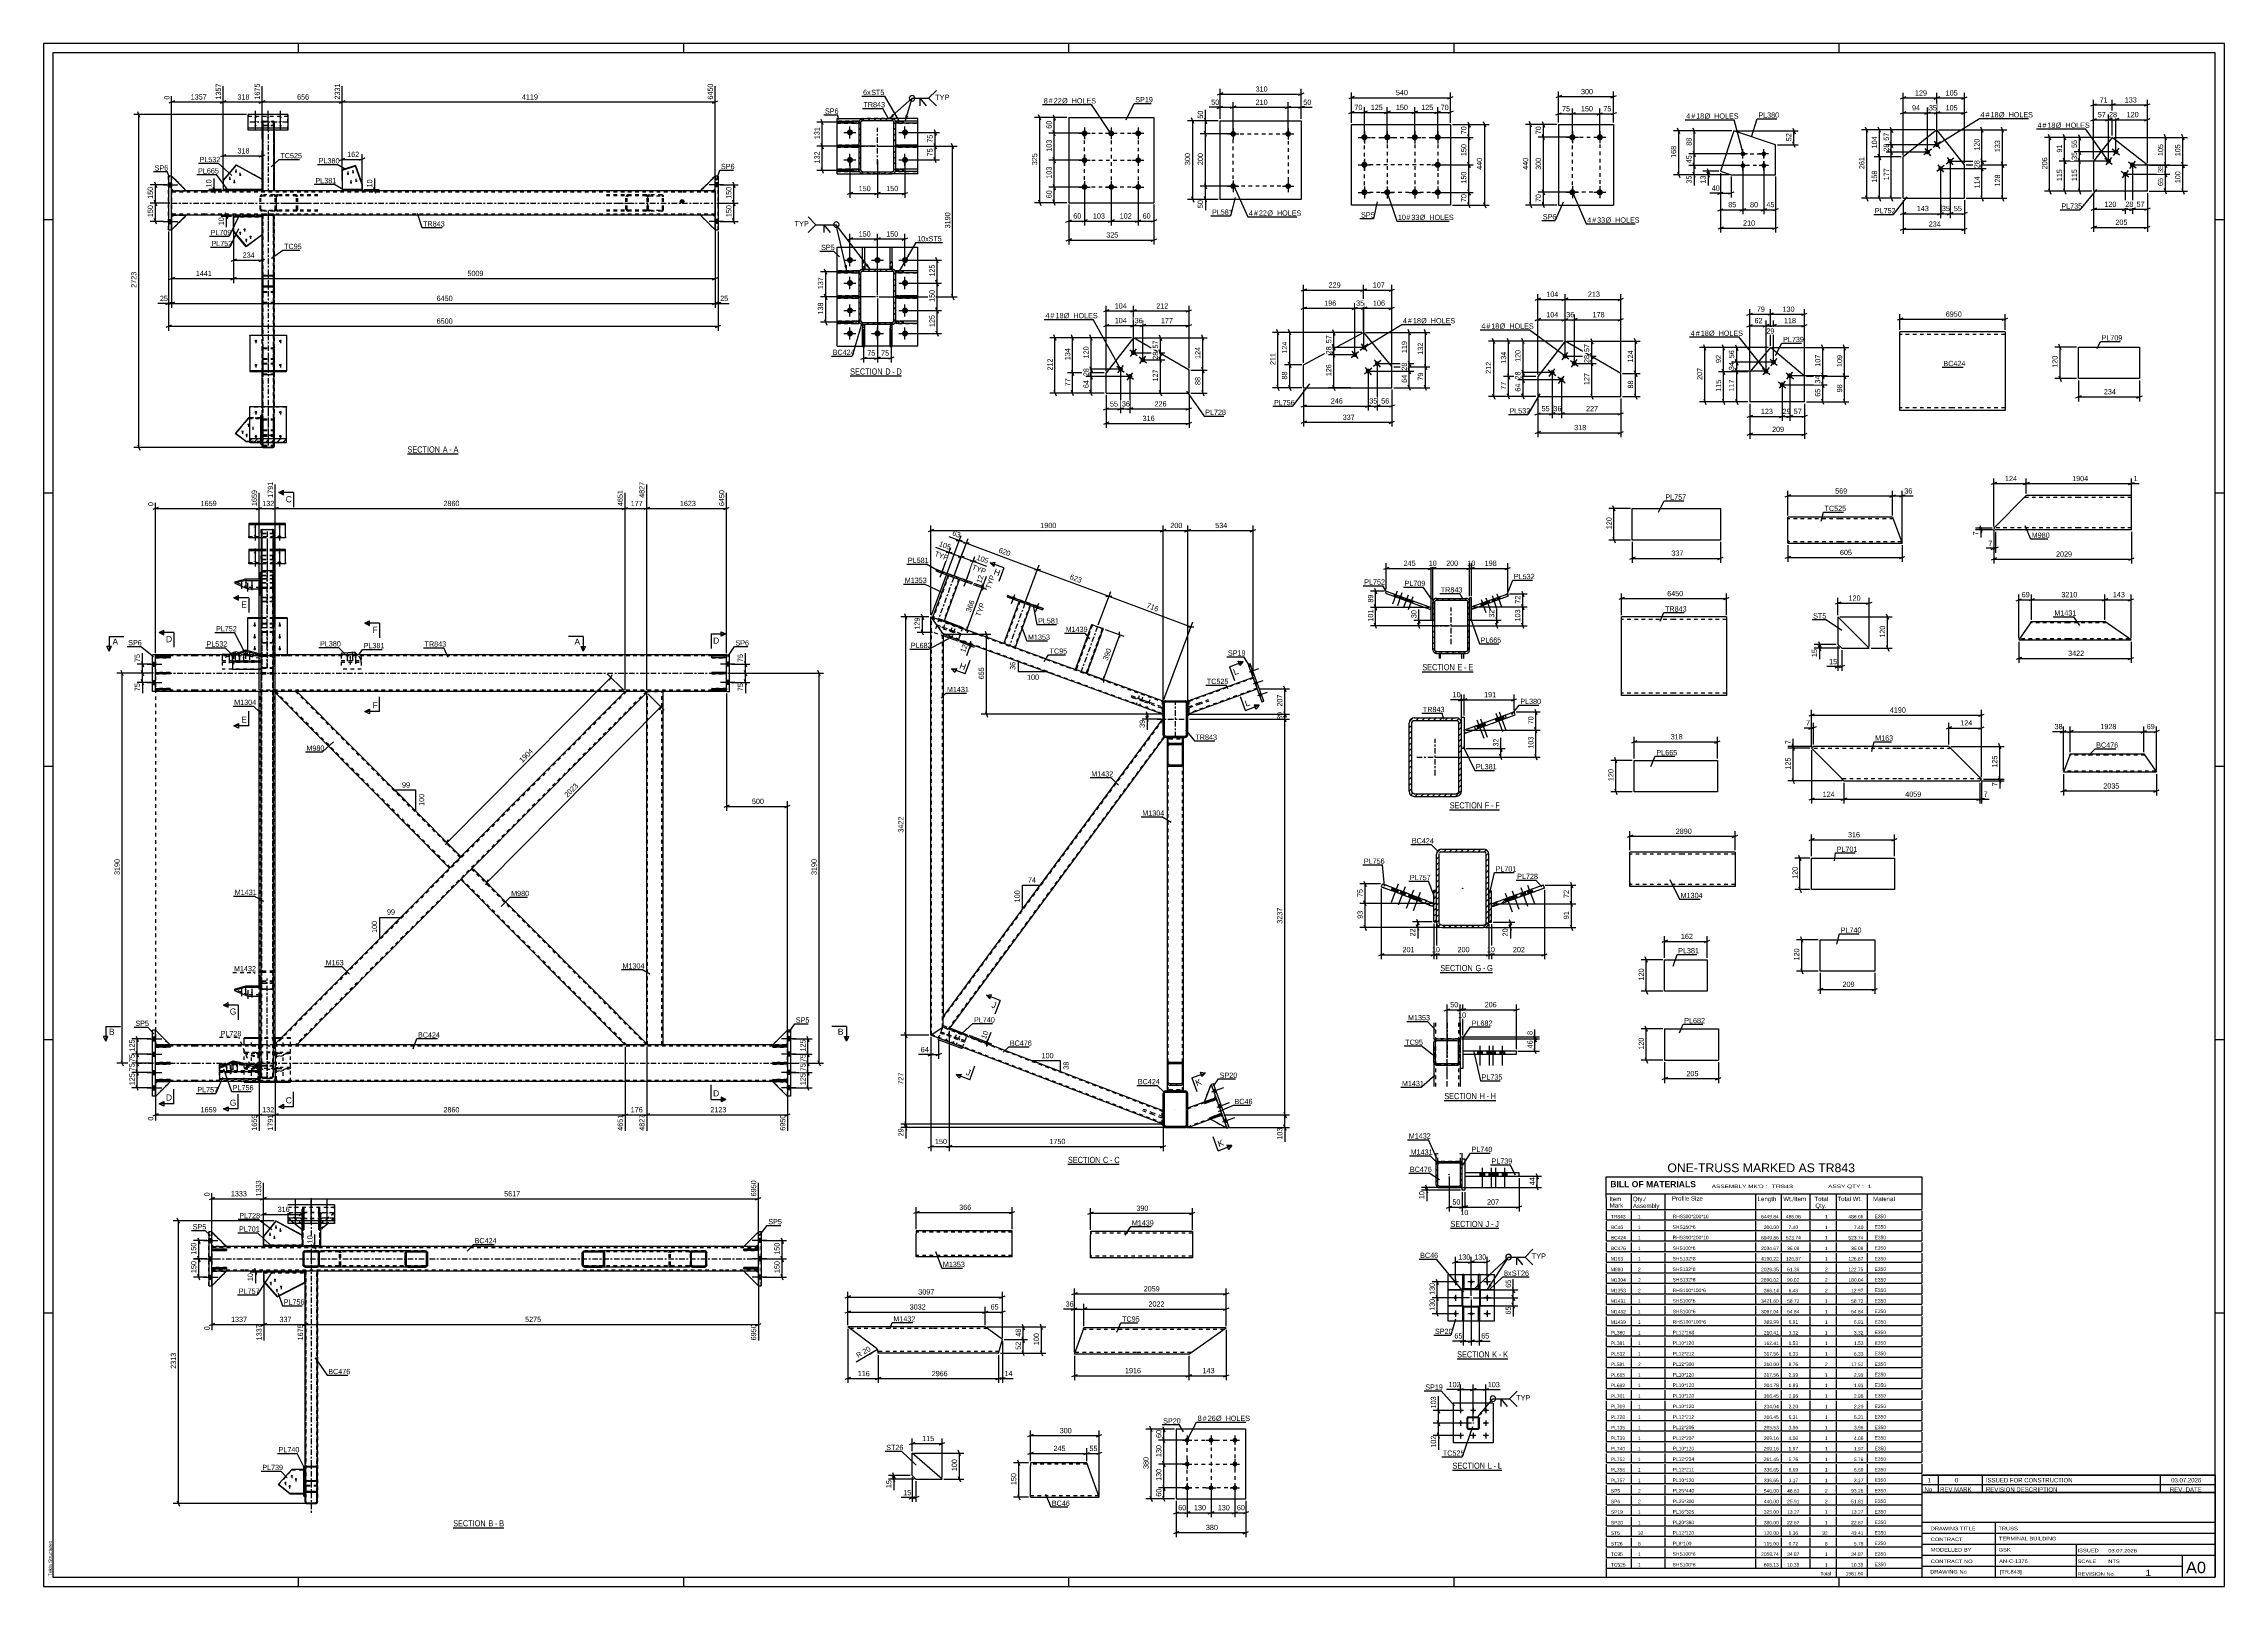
# Paper-space layout 'Layout1' of a CAD drawing. Header units: millimetres. Extents: x 0 to 1189, y 0 to 841.
# The model-space entities are those that its viewports show. They can reach past a viewport. Long polylines and large blocks are cut down to what shows.
import ezdxf

# ---------------------------------------------------------------- set-up
doc = ezdxf.new("R2010")
doc.units = ezdxf.units.MM
doc.linetypes.add('DXK_LINE_DOT2', pattern=[3.9198, 1.9599, -1.9599])
doc.linetypes.add('DXK_LINE_DOT3', pattern=[5.9187, 2.979, -0.9799, 0.9799, -0.9799])
doc.layers.add('Viewport layer', color=7, linetype='Continuous', plot=False)
doc.styles.add('Arial', font='ARIAL.TTF', dxfattribs={"height": 0.2})
doc.styles.add('Arial Bold', font='ARIALBD.TTF', dxfattribs={"height": 0.2})
doc.styles.add('Arial Narrow', font='ARIALN.TTF', dxfattribs={"height": 0.2})

# ---------------------------------------------------------------- blocks, each defined once
blk = doc.blocks.new('Unknown-761549426-82 - 29912')
at = {"color": 6, "linetype": 'Continuous'}
blk.add_line((767, 195.2), (793.4, 195.2), dxfattribs=at)
at = {"color": 0, "linetype": 'Continuous'}
blk.add_wipeout([(785.1, 195.9), (785.1, 199.4), (767, 199.4), (767, 195.9)], dxfattribs=at)
blk.add_wipeout([(788.1, 195.9), (788.1, 199.4), (786.2, 199.4), (786.2, 195.9)], dxfattribs=at)
blk.add_wipeout([(790.4, 195.9), (790.4, 199.4), (789.2, 199.4), (789.2, 195.9)], dxfattribs=at)
at = {"color": 7, "linetype": 'Continuous', "style": 'Arial Narrow'}
blk.add_text('SECTION ', height=3.34, dxfattribs=at).set_placement((767, 195.9))
at = {"color": 0, "linetype": 'Continuous'}
blk.add_wipeout([(793.4, 195.9), (793.4, 199.4), (791.5, 199.4), (791.5, 195.9)], dxfattribs=at)
at = {"color": 7, "linetype": 'Continuous', "style": 'Arial Narrow'}
for s, p in [('J', (786.2, 195.9)), ('-', (789.2, 195.9)), ('J', (791.5, 195.9))]:
    blk.add_text(s, height=3.34, dxfattribs=at).set_placement(p)
blk = doc.blocks.new('Unknown-761549426-1125')
at = {"color": 5, "linetype": 'Continuous'}
for p, q in [((1189, 841), (0, 841)), ((0, 841), (0, 0)), ((1184, 836), (5, 836)), ((5, 836), (5, 5)), ((139, 836), (139, 841)), ((349, 836), (349, 841)), ((559, 836), (559, 841)), ((769, 836), (769, 841)), ((979, 836), (979, 841)), ((1184, 5), (1184, 836)), ((1189, 0), (1189, 841)), ((5, 745), (0, 745)), ((1189, 745), (1184, 745)), ((5, 596), (0, 596)), ((1189, 596), (1184, 596)), ((5, 447), (0, 447)), ((1189, 447), (1184, 447)), ((5, 298), (0, 298)), ((1189, 298), (1184, 298)), ((5, 149), (0, 149)), ((1189, 149), (1184, 149)), ((0, 0), (1189, 0)), ((5, 5), (1184, 5)), ((139, 0), (139, 5)), ((349, 0), (349, 5)), ((559, 0), (559, 5)), ((769, 0), (769, 5)), ((979, 0), (979, 5))]:
    blk.add_line(p, q, dxfattribs=at)
at = {"color": 174, "linetype": 'Continuous', "style": 'Arial'}
blk.add_text('Tekla Structures', height=1.91, rotation=90, dxfattribs=at).set_placement((4.5, 5.5))
blk = doc.blocks.new('Unknown-761549426-41664')
at = {"color": 7, "linetype": 'Continuous'}
for p, q in [((1024, 60.6), (1184, 60.6)), ((1184, 60.6), (1024, 60.6)), ((1024, 60.6), (1024, 55.6)), ((1033, 60.6), (1033, 55.6)), ((1057, 60.6), (1057, 55.6)), ((1154, 60.6), (1154, 55.6)), ((1184, 60.6), (1184, 55.6)), ((1024, 55.6), (1184, 55.6)), ((1024, 55.6), (1024, 51.1)), ((1024, 55.6), (1184, 55.6)), ((1184, 51.1), (1024, 51.1)), ((1033, 55.6), (1033, 51.1)), ((1057, 55.6), (1057, 51.1)), ((1154, 55.6), (1154, 51.1)), ((1184, 55.6), (1184, 51.1))]:
    blk.add_line(p, q, dxfattribs=at)
at = {"color": 7, "linetype": 'Continuous', "style": 'Arial Narrow'}
for s, height, width, p in [('No', 2.39, 1.2, (1025.5, 51.6)), ('1', 2.39, 1.196471, (1027.2, 56.7)), ('REV MARK', 2.39, 1.2, (1034, 51.6)), ('0', 2.39, 1.196471, (1042, 56.7)), ('ISSUED FOR CONSTRUCTION', 2.386, 1.196471, (1059, 56.7)), ('REVISION DESCRIPTION', 2.386, 1.2, (1059, 51.6)), ('REV. DATE', 2.39, 1.2, (1159.3, 51.6)), ('03.07.2026', 2.39, 1.196471, (1160, 56.7))]:
    blk.add_text(s, height=height, dxfattribs=dict(at, width=width)).set_placement(p)
blk = doc.blocks.new('Unknown-761549426-41665')
at = {"color": 7, "linetype": 'Continuous'}
for p, q in [((1024, 51.1), (1024, 5)), ((1024, 51.1), (1184, 51.1)), ((1184, 51.1), (1184, 5)), ((1024, 35), (1184, 35)), ((1024, 29), (1184, 29)), ((1064.1, 35), (1064.1, 5)), ((1024, 23), (1184, 23)), ((1024, 17), (1184, 17)), ((1108.1, 23), (1108.1, 5)), ((1166.1, 5), (1166.1, 17)), ((1024, 11), (1166, 11)), ((1024, 5), (1184, 5))]:
    blk.add_line(p, q, dxfattribs=at)
at = {"color": 7, "style": 'Arial Narrow'}
for s, height, width, p in [('CONTRACT', 1.91, 1.425378, (1028.9, 24.7)), ('DRAWING TITLE', 1.909, 1.425378, (1028.9, 30.6)), ('TRUSS ', 1.91, 1.425378, (1065.8, 30.6)), ('TERMINAL BUILDING', 1.909, 1.425378, (1066.1, 25.1)), ('CONTRACT NO', 1.909, 1.425378, (1028.9, 12.7)), ('MODELLED BY', 1.909, 1.425378, (1028.9, 19)), ('GSK', 1.91, 1.425378, (1065.9, 19)), ('AN-C-1376', 1.91, 1.425378, (1066.2, 12.8)), ('SCALE', 1.91, 1.425378, (1108.9, 12.7)), ('ISSUED', 1.91, 1.425378, (1108.9, 18.6)), ('03.07.2026', 1.91, 1.425378, (1125.7, 18.5)), ('A0', 6.2, 1.25, (1168.1, 7.2)), ('DRAWING No', 1.91, 1.425378, (1028.6, 7)), ('[TR.843]', 1.91, 1.425378, (1066.5, 7)), ('REVISION No.', 1.909, 1.425378, (1108.9, 5.8)), ('1', 3.34, 1.5, (1145.9, 5.7))]:
    blk.add_text(s, height=height, dxfattribs=dict(at, width=width)).set_placement(p)
at = {"color": 7, "linetype": 'Continuous', "style": 'Arial Narrow', "width": 1.425378}
blk.add_text('NTS', height=1.91, dxfattribs=at).set_placement((1125.7, 12.7))
blk = doc.blocks.new('Unknown-761549426-41666')
at = {"color": 7, "linetype": 'Continuous'}
for p, q in [((852, 223.3), (1024, 223.3)), ((852, 212), (852, 223.3)), ((1024, 223.3), (1024, 212)), ((852, 214), (1024, 214)), ((852, 212), (852, 207)), ((852, 207), (852, 205.5)), ((852, 205.5), (1024, 205.5)), ((852, 204.7), (852, 199.8)), ((865.5, 214), (865.5, 205.5)), ((865.5, 204.7), (865.5, 199.8)), ((884, 214), (884, 205.5)), ((884, 204.7), (884, 199.8)), ((933.3, 214), (933.3, 205.5)), ((933.3, 204.7), (933.3, 199.8)), ((947.3, 214), (947.3, 205.5)), ((947.3, 204.7), (947.3, 199.8)), ((963, 214), (963, 205.5)), ((963, 204.7), (963, 199.8)), ((977.3, 214), (977.3, 205.5)), ((977.3, 204.7), (977.3, 199.8)), ((994.3, 214), (994.3, 205.5)), ((994.3, 204.7), (994.3, 199.8)), ((1024, 212), (1024, 205.5)), ((1024, 204.7), (1024, 199.8)), ((852, 199.8), (1024, 199.8)), ((852, 199), (852, 194)), ((852, 194), (1024, 194)), ((852, 193.2), (852, 188.3)), ((865.5, 199), (865.5, 194)), ((865.5, 193.2), (865.5, 188.3)), ((884, 199), (884, 194)), ((884, 193.2), (884, 188.3)), ((933.3, 199), (933.3, 194)), ((933.3, 193.2), (933.3, 188.3)), ((947.3, 199), (947.3, 194)), ((947.3, 193.2), (947.3, 188.3)), ((963, 199), (963, 194)), ((963, 193.2), (963, 188.3)), ((977.3, 199), (977.3, 194)), ((977.3, 193.2), (977.3, 188.3)), ((994.3, 199), (994.3, 194)), ((994.3, 193.2), (994.3, 188.3)), ((1024, 199), (1024, 194)), ((1024, 193.2), (1024, 188.3)), ((852, 188.3), (1024, 188.3)), ((852, 187.5), (852, 182.5)), ((852, 182.5), (1024, 182.5)), ((852, 181.7), (852, 176.8)), ((865.5, 187.5), (865.5, 182.5)), ((865.5, 181.7), (865.5, 176.8)), ((884, 187.5), (884, 182.5)), ((884, 181.7), (884, 176.8)), ((933.3, 187.5), (933.3, 182.5)), ((933.3, 181.7), (933.3, 176.8)), ((947.3, 187.5), (947.3, 182.5)), ((947.3, 181.7), (947.3, 176.8)), ((963, 187.5), (963, 182.5)), ((963, 181.7), (963, 176.8)), ((977.3, 187.5), (977.3, 182.5)), ((977.3, 181.7), (977.3, 176.8)), ((994.3, 187.5), (994.3, 182.5)), ((994.3, 181.7), (994.3, 176.8)), ((1024, 187.5), (1024, 182.5)), ((1024, 181.7), (1024, 176.8)), ((852, 176.8), (1024, 176.8)), ((852, 176), (852, 171)), ((852, 171), (1024, 171)), ((852, 170.2), (852, 165.3)), ((865.5, 176), (865.5, 171)), ((865.5, 170.2), (865.5, 165.3)), ((884, 176), (884, 171)), ((884, 170.2), (884, 165.3)), ((933.3, 176), (933.3, 171)), ((933.3, 170.2), (933.3, 165.3)), ((947.3, 176), (947.3, 171)), ((947.3, 170.2), (947.3, 165.3)), ((963, 176), (963, 171)), ((963, 170.2), (963, 165.3)), ((977.3, 176), (977.3, 171)), ((977.3, 170.2), (977.3, 165.3)), ((994.3, 176), (994.3, 171)), ((994.3, 170.2), (994.3, 165.3)), ((1024, 176), (1024, 171)), ((1024, 170.2), (1024, 165.3)), ((852, 165.3), (1024, 165.3)), ((852, 164.5), (852, 159.5)), ((852, 159.5), (1024, 159.5)), ((852, 158.7), (852, 153.8)), ((865.5, 164.5), (865.5, 159.5)), ((865.5, 158.7), (865.5, 153.8)), ((884, 164.5), (884, 159.5)), ((884, 158.7), (884, 153.8)), ((933.3, 164.5), (933.3, 159.5)), ((933.3, 158.7), (933.3, 153.8)), ((947.3, 164.5), (947.3, 159.5)), ((947.3, 158.7), (947.3, 153.8)), ((963, 164.5), (963, 159.5)), ((963, 158.7), (963, 153.8)), ((977.3, 164.5), (977.3, 159.5)), ((977.3, 158.7), (977.3, 153.8)), ((994.3, 164.5), (994.3, 159.5)), ((994.3, 158.7), (994.3, 153.8)), ((1024, 164.5), (1024, 159.5)), ((1024, 158.7), (1024, 153.8)), ((852, 153.8), (1024, 153.8)), ((852, 153), (852, 148)), ((852, 148), (1024, 148)), ((852, 147.2), (852, 142.3)), ((865.5, 153), (865.5, 148)), ((865.5, 147.2), (865.5, 142.3)), ((884, 153), (884, 148)), ((884, 147.2), (884, 142.3)), ((933.3, 153), (933.3, 148)), ((933.3, 147.2), (933.3, 142.3)), ((947.3, 153), (947.3, 148)), ((947.3, 147.2), (947.3, 142.3)), ((963, 153), (963, 148)), ((963, 147.2), (963, 142.3)), ((977.3, 153), (977.3, 148)), ((977.3, 147.2), (977.3, 142.3)), ((994.3, 153), (994.3, 148)), ((994.3, 147.2), (994.3, 142.3)), ((1024, 153), (1024, 148)), ((1024, 147.2), (1024, 142.3)), ((852, 142.3), (1024, 142.3)), ((852, 141.5), (852, 136.5)), ((852, 136.5), (1024, 136.5)), ((852, 135.7), (852, 130.8)), ((865.5, 141.5), (865.5, 136.5)), ((865.5, 135.7), (865.5, 130.8)), ((884, 141.5), (884, 136.5)), ((884, 135.7), (884, 130.8)), ((933.3, 141.5), (933.3, 136.5)), ((933.3, 135.7), (933.3, 130.8)), ((947.3, 141.5), (947.3, 136.5)), ((947.3, 135.7), (947.3, 130.8)), ((963, 141.5), (963, 136.5)), ((963, 135.7), (963, 130.8)), ((977.3, 141.5), (977.3, 136.5)), ((977.3, 135.7), (977.3, 130.8)), ((994.3, 141.5), (994.3, 136.5)), ((994.3, 135.7), (994.3, 130.8)), ((1024, 141.5), (1024, 136.5)), ((1024, 135.7), (1024, 130.8)), ((852, 130.8), (1024, 130.8)), ((852, 130), (852, 125)), ((852, 125), (1024, 125)), ((852, 124.2), (852, 119.3)), ((852, 119.3), (1024, 119.3)), ((865.5, 130), (865.5, 125)), ((865.5, 124.2), (865.5, 119.3)), ((884, 130), (884, 125)), ((884, 124.2), (884, 119.3)), ((933.3, 130), (933.3, 125)), ((933.3, 124.2), (933.3, 119.3)), ((947.3, 130), (947.3, 125)), ((947.3, 124.2), (947.3, 119.3)), ((963, 130), (963, 125)), ((963, 124.2), (963, 119.3)), ((977.3, 130), (977.3, 125)), ((977.3, 124.2), (977.3, 119.3)), ((994.3, 130), (994.3, 125)), ((994.3, 124.2), (994.3, 119.3)), ((1024, 130), (1024, 125)), ((1024, 124.2), (1024, 119.3)), ((852, 118.5), (852, 113.5)), ((852, 113.5), (1024, 113.5)), ((852, 112.7), (852, 107.8)), ((852, 107.8), (1024, 107.8)), ((865.5, 118.5), (865.5, 113.5)), ((865.5, 112.7), (865.5, 107.8)), ((884, 118.5), (884, 113.5)), ((884, 112.7), (884, 107.8)), ((933.3, 118.5), (933.3, 113.5)), ((933.3, 112.7), (933.3, 107.8)), ((947.3, 118.5), (947.3, 113.5)), ((947.3, 112.7), (947.3, 107.8)), ((963, 118.5), (963, 113.5)), ((963, 112.7), (963, 107.8)), ((977.3, 118.5), (977.3, 113.5)), ((977.3, 112.7), (977.3, 107.8)), ((994.3, 118.5), (994.3, 113.5)), ((994.3, 112.7), (994.3, 107.8)), ((1024, 118.5), (1024, 113.5)), ((1024, 112.7), (1024, 107.8)), ((852, 107), (852, 102)), ((852, 102), (1024, 102)), ((852, 101.2), (852, 96.3)), ((852, 96.3), (1024, 96.3)), ((852, 95.5), (852, 90.5)), ((865.5, 107), (865.5, 102)), ((865.5, 101.2), (865.5, 96.3)), ((865.5, 95.5), (865.5, 90.5)), ((884, 107), (884, 102)), ((884, 101.2), (884, 96.3)), ((884, 95.5), (884, 90.5)), ((933.3, 107), (933.3, 102)), ((933.3, 101.2), (933.3, 96.3)), ((933.3, 95.5), (933.3, 90.5)), ((947.3, 107), (947.3, 102)), ((947.3, 101.2), (947.3, 96.3)), ((947.3, 95.5), (947.3, 90.5)), ((963, 107), (963, 102)), ((963, 101.2), (963, 96.3)), ((963, 95.5), (963, 90.5)), ((977.3, 107), (977.3, 102)), ((977.3, 101.2), (977.3, 96.3)), ((977.3, 95.5), (977.3, 90.5)), ((994.3, 107), (994.3, 102)), ((994.3, 101.2), (994.3, 96.3)), ((994.3, 95.5), (994.3, 90.5)), ((1024, 107), (1024, 102)), ((1024, 101.2), (1024, 96.3)), ((1024, 95.5), (1024, 90.5)), ((852, 90.5), (1024, 90.5)), ((852, 89.7), (852, 84.8)), ((852, 84.8), (1024, 84.8)), ((852, 84), (852, 79)), ((865.5, 89.7), (865.5, 84.8)), ((865.5, 84), (865.5, 79)), ((884, 89.7), (884, 84.8)), ((884, 84), (884, 79)), ((933.3, 89.7), (933.3, 84.8)), ((933.3, 84), (933.3, 79)), ((947.3, 89.7), (947.3, 84.8)), ((947.3, 84), (947.3, 79)), ((963, 89.7), (963, 84.8)), ((963, 84), (963, 79)), ((977.3, 89.7), (977.3, 84.8)), ((977.3, 84), (977.3, 79)), ((994.3, 89.7), (994.3, 84.8)), ((994.3, 84), (994.3, 79)), ((1024, 89.7), (1024, 84.8)), ((1024, 84), (1024, 79)), ((852, 79), (1024, 79)), ((852, 78.2), (852, 73.3)), ((852, 73.3), (1024, 73.3)), ((852, 72.5), (852, 67.5)), ((865.5, 78.2), (865.5, 73.3)), ((865.5, 72.5), (865.5, 67.5)), ((884, 78.2), (884, 73.3)), ((884, 72.5), (884, 67.5)), ((933.3, 78.2), (933.3, 73.3)), ((933.3, 72.5), (933.3, 67.5)), ((947.3, 78.2), (947.3, 73.3)), ((947.3, 72.5), (947.3, 67.5)), ((963, 78.2), (963, 73.3)), ((963, 72.5), (963, 67.5)), ((977.3, 78.2), (977.3, 73.3)), ((977.3, 72.5), (977.3, 67.5)), ((994.3, 78.2), (994.3, 73.3)), ((994.3, 72.5), (994.3, 67.5)), ((1024, 78.2), (1024, 73.3)), ((1024, 72.5), (1024, 67.5)), ((852, 67.5), (1024, 67.5)), ((852, 66.7), (852, 61.8)), ((852, 61.8), (1024, 61.8)), ((852, 61), (852, 56)), ((865.5, 66.7), (865.5, 61.8)), ((865.5, 61), (865.5, 56)), ((884, 66.7), (884, 61.8)), ((884, 61), (884, 56)), ((933.3, 66.7), (933.3, 61.8)), ((933.3, 61), (933.3, 56)), ((947.3, 66.7), (947.3, 61.8)), ((947.3, 61), (947.3, 56)), ((963, 66.7), (963, 61.8)), ((963, 61), (963, 56)), ((977.3, 66.7), (977.3, 61.8)), ((977.3, 61), (977.3, 56)), ((994.3, 66.7), (994.3, 61.8)), ((994.3, 61), (994.3, 56)), ((1024, 66.7), (1024, 61.8)), ((1024, 61), (1024, 56)), ((852, 56), (1024, 56)), ((852, 55.2), (852, 50.3)), ((852, 50.3), (1024, 50.3)), ((852, 49.5), (852, 44.5)), ((865.5, 55.2), (865.5, 50.3)), ((865.5, 49.5), (865.5, 44.5)), ((884, 55.2), (884, 50.3)), ((884, 49.5), (884, 44.5)), ((933.3, 55.2), (933.3, 50.3)), ((933.3, 49.5), (933.3, 44.5)), ((947.3, 55.2), (947.3, 50.3)), ((947.3, 49.5), (947.3, 44.5)), ((963, 55.2), (963, 50.3)), ((963, 49.5), (963, 44.5)), ((977.3, 55.2), (977.3, 50.3)), ((977.3, 49.5), (977.3, 44.5)), ((994.3, 55.2), (994.3, 50.3)), ((994.3, 49.5), (994.3, 44.5)), ((1024, 55.2), (1024, 50.3)), ((1024, 49.5), (1024, 44.5)), ((852, 44.5), (1024, 44.5)), ((852, 43.7), (852, 38.8)), ((852, 38.8), (1024, 38.8)), ((852, 38), (852, 33)), ((865.5, 43.7), (865.5, 38.8)), ((865.5, 38), (865.5, 33)), ((884, 43.7), (884, 38.8)), ((884, 38), (884, 33)), ((933.3, 43.7), (933.3, 38.8)), ((933.3, 38), (933.3, 33)), ((947.3, 43.7), (947.3, 38.8)), ((947.3, 38), (947.3, 33)), ((963, 43.7), (963, 38.8)), ((963, 38), (963, 33)), ((977.3, 43.7), (977.3, 38.8)), ((977.3, 38), (977.3, 33)), ((994.3, 43.7), (994.3, 38.8)), ((994.3, 38), (994.3, 33)), ((1024, 43.7), (1024, 38.8)), ((1024, 38), (1024, 33)), ((852, 33), (1024, 33)), ((852, 32.2), (852, 27.3)), ((852, 27.3), (1024, 27.3)), ((852, 26.5), (852, 21.5)), ((865.5, 32.2), (865.5, 27.3)), ((865.5, 26.5), (865.5, 21.5)), ((884, 32.2), (884, 27.3)), ((884, 26.5), (884, 21.5)), ((933.3, 32.2), (933.3, 27.3)), ((933.3, 26.5), (933.3, 21.5)), ((947.3, 32.2), (947.3, 27.3)), ((947.3, 26.5), (947.3, 21.5)), ((963, 32.2), (963, 27.3)), ((963, 26.5), (963, 21.5)), ((977.3, 32.2), (977.3, 27.3)), ((977.3, 26.5), (977.3, 21.5)), ((994.3, 32.2), (994.3, 27.3)), ((994.3, 26.5), (994.3, 21.5)), ((1024, 32.2), (1024, 27.3)), ((1024, 26.5), (1024, 21.5)), ((852, 21.5), (1024, 21.5)), ((852, 20.7), (852, 15.8)), ((852, 15.8), (1024, 15.8)), ((852, 15), (852, 10)), ((865.5, 20.7), (865.5, 15.8)), ((865.5, 15), (865.5, 10)), ((884, 20.7), (884, 15.8)), ((884, 15), (884, 10)), ((933.3, 20.7), (933.3, 15.8)), ((933.3, 15), (933.3, 10)), ((947.3, 20.7), (947.3, 15.8)), ((947.3, 15), (947.3, 10)), ((963, 20.7), (963, 15.8)), ((963, 15), (963, 10)), ((977.3, 20.7), (977.3, 15.8)), ((977.3, 15), (977.3, 10)), ((994.3, 20.7), (994.3, 15.8)), ((994.3, 15), (994.3, 10)), ((1024, 20.7), (1024, 15.8)), ((1024, 15), (1024, 10)), ((852, 10), (1024, 10)), ((852, 10), (1024, 10)), ((852, 10), (852, 5)), ((852, 5), (1024, 5)), ((977.3, 10), (977.3, 5)), ((994.3, 10), (994.3, 5)), ((1024, 10), (1024, 5))]:
    blk.add_line(p, q, dxfattribs=at)
at = {"color": 7}
for s, height, style, p in [('BILL OF MATERIALS', 3.34, 'Arial Bold', (854.2, 217.6)), ('Mark', 2.39, 'Arial', (853.8, 206.5)), ('Profile Size', 2.388, 'Arial', (887.8, 210.3))]:
    blk.add_text(s, height=height, dxfattribs=dict(at, style=style)).set_placement(p)
at = {"color": 7, "linetype": 'Continuous', "style": 'Arial Narrow'}
for s, height, width, p in [("ASSEMBLY MK'D :", 1.909, 1.6, (909.5, 217.1)), ('TR843', 1.91, 1.794707, (942, 217.1)), ('ASSY QTY :', 1.91, 1.6, (973, 217.1)), ('1', 1.91, 1.794707, (994.5, 217.1))]:
    blk.add_text(s, height=height, dxfattribs=dict(at, width=width)).set_placement(p)
at = {"color": 7, "linetype": 'Continuous'}
for s, height, style, p in [('Item', 2.39, 'Arial', (853.7, 210)), ('TR843', 1.91, 'Arial', (854.5, 200.6)), ('Assembly', 2.39, 'Arial', (866.5, 206.3)), ('Qty./', 2.39, 'Arial', (866.5, 210)), ('1', 1.91, 'Arial', (869.3, 200.6)), ('RHS300*200*10', 1.91, 'Arial', (888.2, 200.7)), ('Length', 2.39, 'Arial', (934.5, 210)), ('6449.84', 1.91, 'Arial', (936.4, 200.6)), ('Wt./Item', 2.39, 'Arial', (948.5, 210)), ('486.06', 1.91, 'Arial', (949.9, 200.6)), ('Total', 2.39, 'Arial', (965.5, 210)), ('Qty.', 2.39, 'Arial', (966, 206.3)), ('1', 1.91, 'Arial', (971.2, 200.6)), ('Total Wt.', 2.39, 'Arial', (978, 210)), ('486.06', 1.91, 'Arial', (984, 200.6)), ('Material', 2.39, 'Arial', (997.5, 210)), ('E350', 1.91, 'Arial', (998.3, 200.7)), ('BC46', 1.91, 'Arial', (854.5, 194.8)), ('BC424', 1.91, 'Arial', (854.5, 189.1)), ('1', 1.91, 'Arial', (869.3, 194.8)), ('1', 1.91, 'Arial', (869.3, 189.1)), ('SHS150*6', 1.91, 'Arial', (888.2, 194.9)), ('RHS300*200*10', 1.91, 'Arial', (888.2, 189.2)), ('6949.86', 1.91, 'Arial', (936.4, 189.1)), ('300.00', 1.91, 'Arial', (937.9, 194.8)), ('523.74', 1.91, 'Arial', (949.9, 189.1)), ('7.40', 1.91, 'Arial', (951.4, 194.8)), ('1', 1.91, 'Arial', (971.2, 194.8)), ('1', 1.91, 'Arial', (971.2, 189.1)), ('523.74', 1.91, 'Arial', (984, 189.1)), ('7.40', 1.91, 'Arial', (987, 194.8)), ('E350', 1.91, 'Arial', (998.3, 195)), ('E350', 1.91, 'Arial', (998.3, 189.2)), ('BC476', 1.91, 'Arial', (854.5, 183.3)), ('M163', 1.91, 'Arial', (854.5, 177.6)), ('1', 1.91, 'Arial', (869.3, 183.3)), ('1', 1.91, 'Arial', (869.3, 177.6)), ('SHS100*6', 1.91, 'Arial', (888.2, 183.4)), ('SHS132*8', 1.91, 'Arial', (888.2, 177.7)), ('4190.22', 1.91, 'Arial', (936.4, 177.6)), ('2034.67', 1.91, 'Arial', (936.4, 183.3)), ('126.87', 1.91, 'Arial', (949.9, 177.6)), ('35.09', 1.91, 'Arial', (950.6, 183.3)), ('1', 1.91, 'Arial', (971.2, 183.3)), ('1', 1.91, 'Arial', (971.2, 177.6)), ('126.87', 1.91, 'Arial', (984, 177.6)), ('35.09', 1.91, 'Arial', (985.5, 183.3)), ('E350', 1.91, 'Arial', (998.3, 183.5)), ('E350', 1.91, 'Arial', (998.3, 177.7)), ('M980', 1.91, 'Arial', (854.5, 171.8)), ('M1304', 1.91, 'Arial', (854.5, 166.1)), ('2', 1.91, 'Arial', (869.3, 171.8)), ('2', 1.91, 'Arial', (869.3, 166.1)), ('SHS132*8', 1.91, 'Arial', (888.2, 171.9)), ('SHS132*8', 1.91, 'Arial', (888.2, 166.2)), ('2029.35', 1.91, 'Arial', (936.4, 171.8)), ('2890.02', 1.91, 'Arial', (936.4, 166.1)), ('61.36', 1.91, 'Arial', (950.6, 171.8)), ('90.02', 1.91, 'Arial', (950.6, 166.1)), ('2', 1.91, 'Arial', (971.2, 171.8)), ('2', 1.91, 'Arial', (971.2, 166.1)), ('122.75', 1.91, 'Arial', (984, 171.8)), ('180.04', 1.91, 'Arial', (984, 166.1)), ('E350', 1.91, 'Arial', (998.3, 172)), ('E350', 1.91, 'Arial', (998.3, 166.2)), ('M1353', 1.91, 'Arial', (854.5, 160.3)), ('M1431', 1.91, 'Arial', (854.5, 154.6)), ('2', 1.91, 'Arial', (869.3, 160.3)), ('1', 1.91, 'Arial', (869.3, 154.6)), ('SHS100*6', 1.91, 'Arial', (888.2, 154.7)), ('RHS100*100*6', 1.91, 'Arial', (888.2, 160.4)), ('3421.80', 1.91, 'Arial', (936.4, 154.6)), ('366.14', 1.91, 'Arial', (937.9, 160.3)), ('58.72', 1.91, 'Arial', (950.6, 154.6)), ('6.48', 1.91, 'Arial', (951.4, 160.3)), ('2', 1.91, 'Arial', (971.2, 160.3)), ('1', 1.91, 'Arial', (971.2, 154.6)), ('58.72', 1.91, 'Arial', (985.5, 154.6)), ('12.97', 1.91, 'Arial', (985.5, 160.3)), ('E350', 1.91, 'Arial', (998.3, 160.5)), ('E350', 1.91, 'Arial', (998.3, 154.7)), ('M1432', 1.91, 'Arial', (854.5, 148.8)), ('M1439', 1.91, 'Arial', (854.5, 143.1)), ('1', 1.91, 'Arial', (869.3, 148.8)), ('1', 1.91, 'Arial', (869.3, 143.1)), ('SHS100*6', 1.91, 'Arial', (888.2, 148.9)), ('RHS100*100*6', 1.91, 'Arial', (888.2, 143.2)), ('3097.04', 1.91, 'Arial', (936.4, 148.8)), ('389.99', 1.91, 'Arial', (937.9, 143.1)), ('54.84', 1.91, 'Arial', (950.6, 148.8)), ('6.91', 1.91, 'Arial', (951.4, 143.1)), ('1', 1.91, 'Arial', (971.2, 148.8)), ('1', 1.91, 'Arial', (971.2, 143.1)), ('54.84', 1.91, 'Arial', (985.5, 148.8)), ('6.91', 1.91, 'Arial', (987, 143.1)), ('E350', 1.91, 'Arial', (998.3, 149)), ('E350', 1.91, 'Arial', (998.3, 143.2)), ('PL380', 1.91, 'Arial', (854.5, 137.3)), ('PL381', 1.91, 'Arial', (854.5, 131.6)), ('1', 1.91, 'Arial', (869.3, 137.3)), ('1', 1.91, 'Arial', (869.3, 131.6)), ('PL12*168', 1.91, 'Arial', (888.2, 137.4)), ('PL10*120', 1.91, 'Arial', (888.2, 131.7)), ('210.41', 1.91, 'Arial', (937.9, 137.3)), ('162.41', 1.91, 'Arial', (937.9, 131.6)), ('3.32', 1.91, 'Arial', (951.4, 137.3)), ('1.53', 1.91, 'Arial', (951.4, 131.6)), ('1', 1.91, 'Arial', (971.2, 137.3)), ('1', 1.91, 'Arial', (971.2, 131.6)), ('3.32', 1.91, 'Arial', (987, 137.3)), ('1.53', 1.91, 'Arial', (987, 131.6)), ('E350', 1.91, 'Arial', (998.3, 137.5)), ('E350', 1.91, 'Arial', (998.3, 131.7)), ('PL532', 1.91, 'Arial', (854.5, 125.8)), ('PL581', 1.91, 'Arial', (854.5, 120.1)), ('2', 1.91, 'Arial', (869.3, 120.1)), ('1', 1.91, 'Arial', (869.3, 125.8)), ('PL12*212', 1.91, 'Arial', (888.2, 125.9)), ('PL12*300', 1.91, 'Arial', (888.2, 120.2)), ('317.56', 1.91, 'Arial', (937.9, 125.8)), ('310.00', 1.91, 'Arial', (937.9, 120.1)), ('6.33', 1.91, 'Arial', (951.4, 125.8)), ('8.76', 1.91, 'Arial', (951.4, 120.1)), ('1', 1.91, 'Arial', (971.2, 125.8)), ('2', 1.91, 'Arial', (971.2, 120.1)), ('17.52', 1.91, 'Arial', (985.5, 120.1)), ('6.33', 1.91, 'Arial', (987, 125.8)), ('E350', 1.91, 'Arial', (998.3, 126)), ('E350', 1.91, 'Arial', (998.3, 120.2)), ('PL665', 1.91, 'Arial', (854.5, 114.3)), ('PL682', 1.91, 'Arial', (854.5, 108.6)), ('1', 1.91, 'Arial', (869.3, 114.3)), ('1', 1.91, 'Arial', (869.3, 108.6)), ('PL10*120', 1.91, 'Arial', (888.2, 114.4)), ('PL10*120', 1.91, 'Arial', (888.2, 108.7)), ('317.56', 1.91, 'Arial', (937.9, 114.3)), ('204.78', 1.91, 'Arial', (937.9, 108.6)), ('2.99', 1.91, 'Arial', (951.4, 114.3)), ('1.93', 1.91, 'Arial', (951.4, 108.6)), ('1', 1.91, 'Arial', (971.2, 114.3)), ('1', 1.91, 'Arial', (971.2, 108.6)), ('2.99', 1.91, 'Arial', (987, 114.3)), ('1.93', 1.91, 'Arial', (987, 108.6)), ('E350', 1.91, 'Arial', (998.3, 114.5)), ('E350', 1.91, 'Arial', (998.3, 108.7)), ('PL701', 1.91, 'Arial', (854.5, 102.8)), ('PL709', 1.91, 'Arial', (854.5, 97.1)), ('1', 1.91, 'Arial', (869.3, 102.8)), ('1', 1.91, 'Arial', (869.3, 97.1)), ('PL10*120', 1.91, 'Arial', (888.2, 102.9)), ('PL10*120', 1.91, 'Arial', (888.2, 97.2)), ('316.45', 1.91, 'Arial', (937.9, 102.8)), ('234.04', 1.91, 'Arial', (937.9, 97.1)), ('2.98', 1.91, 'Arial', (951.4, 102.8)), ('2.20', 1.91, 'Arial', (951.4, 97.1)), ('1', 1.91, 'Arial', (971.2, 102.8)), ('1', 1.91, 'Arial', (971.2, 97.1)), ('2.98', 1.91, 'Arial', (987, 102.8)), ('2.20', 1.91, 'Arial', (987, 97.1)), ('E350', 1.91, 'Arial', (998.3, 103)), ('E350', 1.91, 'Arial', (998.3, 97.2)), ('PL728', 1.91, 'Arial', (854.5, 91.3)), ('PL735', 1.91, 'Arial', (854.5, 85.6)), ('1', 1.91, 'Arial', (869.3, 91.3)), ('1', 1.91, 'Arial', (869.3, 85.6)), ('PL12*212', 1.91, 'Arial', (888.2, 91.4)), ('PL12*205', 1.91, 'Arial', (888.2, 85.7)), ('316.45', 1.91, 'Arial', (937.9, 91.3)), ('205.53', 1.91, 'Arial', (937.9, 85.6)), ('6.31', 1.91, 'Arial', (951.4, 91.3)), ('3.96', 1.91, 'Arial', (951.4, 85.6)), ('1', 1.91, 'Arial', (971.2, 91.3)), ('1', 1.91, 'Arial', (971.2, 85.6)), ('6.31', 1.91, 'Arial', (987, 91.3)), ('3.96', 1.91, 'Arial', (987, 85.6)), ('E350', 1.91, 'Arial', (998.3, 91.5)), ('E350', 1.91, 'Arial', (998.3, 85.7)), ('PL739', 1.91, 'Arial', (854.5, 79.8)), ('PL740', 1.91, 'Arial', (854.5, 74.1)), ('1', 1.91, 'Arial', (869.3, 79.8)), ('1', 1.91, 'Arial', (869.3, 74.1)), ('PL12*207', 1.91, 'Arial', (888.2, 79.9)), ('PL10*120', 1.91, 'Arial', (888.2, 74.2)), ('209.16', 1.91, 'Arial', (937.9, 79.8)), ('209.16', 1.91, 'Arial', (937.9, 74.1)), ('4.08', 1.91, 'Arial', (951.4, 79.8)), ('1.97', 1.91, 'Arial', (951.4, 74.1)), ('1', 1.91, 'Arial', (971.2, 79.8)), ('1', 1.91, 'Arial', (971.2, 74.1)), ('4.08', 1.91, 'Arial', (987, 79.8)), ('1.97', 1.91, 'Arial', (987, 74.1)), ('E350', 1.91, 'Arial', (998.3, 80)), ('E350', 1.91, 'Arial', (998.3, 74.2)), ('PL752', 1.91, 'Arial', (854.5, 68.3)), ('PL756', 1.91, 'Arial', (854.5, 62.6)), ('1', 1.91, 'Arial', (869.3, 68.3)), ('1', 1.91, 'Arial', (869.3, 62.6)), ('PL12*234', 1.91, 'Arial', (888.2, 68.4)), ('PL12*211', 1.91, 'Arial', (888.2, 62.7)), ('336.65', 1.91, 'Arial', (937.9, 62.6)), ('261.45', 1.91, 'Arial', (937.9, 68.3)), ('5.76', 1.91, 'Arial', (951.4, 68.3)), ('6.69', 1.91, 'Arial', (951.4, 62.6)), ('1', 1.91, 'Arial', (971.2, 68.3)), ('1', 1.91, 'Arial', (971.2, 62.6)), ('5.76', 1.91, 'Arial', (987, 68.3)), ('6.69', 1.91, 'Arial', (987, 62.6)), ('E350', 1.91, 'Arial', (998.3, 68.5)), ('E350', 1.91, 'Arial', (998.3, 62.7)), ('SP5', 1.91, 'Arial', (854.5, 51.1)), ('PL757', 1.91, 'Arial', (854.5, 56.8)), ('2', 1.91, 'Arial', (869.3, 51.1)), ('1', 1.91, 'Arial', (869.3, 56.8)), ('PL10*120', 1.91, 'Arial', (888.2, 56.9)), ('PL25*440', 1.91, 'Arial', (888.2, 51.2)), ('336.65', 1.91, 'Arial', (937.9, 56.8)), ('540.00', 1.91, 'Arial', (937.9, 51.1)), ('46.63', 1.91, 'Arial', (950.6, 51.1)), ('3.17', 1.91, 'Arial', (951.4, 56.8)), ('1', 1.91, 'Arial', (971.2, 56.8)), ('2', 1.91, 'Arial', (971.2, 51.1)), ('93.26', 1.91, 'Arial', (985.5, 51.1)), ('3.17', 1.91, 'Arial', (987, 56.8)), ('E350', 1.91, 'Arial', (998.3, 57)), ('E350', 1.91, 'Arial', (998.3, 51.2)), ('SP6', 1.91, 'Arial', (854.5, 45.3)), ('SP19', 1.91, 'Arial', (854.5, 39.6)), ('SP20', 1.91, 'Arial', (854.5, 33.8)), ('2', 1.91, 'Arial', (869.3, 45.3)), ('1', 1.91, 'Arial', (869.3, 39.6)), ('1', 1.91, 'Arial', (869.3, 33.8)), ('PL25*300', 1.91, 'Arial', (888.2, 45.4)), ('PL16*325', 1.91, 'Arial', (888.2, 39.7)), ('PL20*380', 1.91, 'Arial', (888.2, 33.9)), ('440.00', 1.91, 'Arial', (937.9, 45.3)), ('325.00', 1.91, 'Arial', (937.9, 39.6)), ('380.00', 1.91, 'Arial', (937.9, 33.8)), ('25.91', 1.91, 'Arial', (950.6, 45.3)), ('13.27', 1.91, 'Arial', (950.6, 39.6)), ('22.67', 1.91, 'Arial', (950.6, 33.8)), ('2', 1.91, 'Arial', (971.2, 45.3)), ('1', 1.91, 'Arial', (971.2, 39.6)), ('1', 1.91, 'Arial', (971.2, 33.8)), ('51.81', 1.91, 'Arial', (985.5, 45.3)), ('13.27', 1.91, 'Arial', (985.5, 39.6)), ('22.67', 1.91, 'Arial', (985.5, 33.8)), ('E350', 1.91, 'Arial', (998.3, 45.5)), ('E350', 1.91, 'Arial', (998.3, 39.7)), ('E350', 1.91, 'Arial', (998.3, 34)), ('ST5', 1.91, 'Arial', (854.5, 28.1)), ('ST26', 1.91, 'Arial', (854.5, 22.3)), ('32', 1.91, 'Arial', (869.3, 28.1)), ('8', 1.91, 'Arial', (869.3, 22.3)), ('PL12*120', 1.91, 'Arial', (888.2, 28.2)), ('PL8*100', 1.91, 'Arial', (888.2, 22.4)), ('120.00', 1.91, 'Arial', (937.9, 28.1)), ('115.00', 1.91, 'Arial', (937.9, 22.3)), ('0.72', 1.91, 'Arial', (951.4, 22.3)), ('1.36', 1.91, 'Arial', (951.4, 28.1)), ('32', 1.91, 'Arial', (969.7, 28.1)), ('8', 1.91, 'Arial', (971.2, 22.3)), ('43.41', 1.91, 'Arial', (985.5, 28.1)), ('5.78', 1.91, 'Arial', (987, 22.3)), ('E350', 1.91, 'Arial', (998.3, 28.2)), ('E350', 1.91, 'Arial', (998.3, 22.5)), ('TC95', 1.91, 'Arial', (854.5, 16.6)), ('TC525', 1.91, 'Arial', (854.5, 10.8)), ('1', 1.91, 'Arial', (869.3, 16.6)), ('1', 1.91, 'Arial', (869.3, 10.8)), ('SHS100*6', 1.91, 'Arial', (888.2, 16.7)), ('SHS100*6', 1.91, 'Arial', (888.2, 10.9)), ('2058.74', 1.91, 'Arial', (936.4, 16.6)), ('605.13', 1.91, 'Arial', (937.9, 10.8)), ('34.87', 1.91, 'Arial', (950.6, 16.6)), ('10.39', 1.91, 'Arial', (950.6, 10.8)), ('1', 1.91, 'Arial', (971.2, 16.6)), ('1', 1.91, 'Arial', (971.2, 10.8)), ('34.87', 1.91, 'Arial', (985.5, 16.6)), ('10.39', 1.91, 'Arial', (985.5, 10.8)), ('E350', 1.91, 'Arial', (998.3, 16.7)), ('E350', 1.91, 'Arial', (998.3, 11)), ('Total', 1.91, 'Arial Narrow', (968.8, 6)), ('1961.60', 1.91, 'Arial', (982.5, 6))]:
    blk.add_text(s, height=height, dxfattribs=dict(at, style=style)).set_placement(p)
blk = doc.blocks.new('Unknown-761549426-41667')
at = {"color": 2, "linetype": 'Continuous'}
blk.add_line((878, 223.3), (995.5, 223.3), dxfattribs=at)
at = {"color": 7, "style": 'Arial'}
blk.add_text('ONE-TRUSS MARKED AS TR843', height=4.775, dxfattribs=at).set_placement((885.3, 225.8))
blk = doc.blocks.new('Unknown-761549426-12 - 16468')
at = {"color": 6, "linetype": 'Continuous'}
blk.add_line((558.5, 230.1), (586.5, 230.1), dxfattribs=at)
at = {"color": 0, "linetype": 'Continuous'}
blk.add_wipeout([(576.6, 230.8), (576.6, 234.3), (558.5, 234.3), (558.5, 230.8)], dxfattribs=at)
blk.add_wipeout([(580.4, 230.8), (580.4, 234.3), (577.6, 234.3), (577.6, 230.8)], dxfattribs=at)
at = {"color": 7, "linetype": 'Continuous', "style": 'Arial Narrow'}
blk.add_text('SECTION ', height=3.34, dxfattribs=at).set_placement((558.5, 230.8))
at = {"color": 0, "linetype": 'Continuous'}
blk.add_wipeout([(582.7, 230.8), (582.7, 234.3), (581.4, 234.3), (581.4, 230.8)], dxfattribs=at)
blk.add_wipeout([(586.5, 230.8), (586.5, 234.3), (583.8, 234.3), (583.8, 230.8)], dxfattribs=at)
at = {"color": 7, "linetype": 'Continuous', "style": 'Arial Narrow'}
for s, p in [('C', (577.6, 230.8)), ('-', (581.4, 230.8)), ('C', (583.8, 230.8))]:
    blk.add_text(s, height=3.34, dxfattribs=at).set_placement(p)
blk = doc.blocks.new('Unknown-761549426-13 - 27778')
at = {"color": 6, "linetype": 'Continuous'}
blk.add_line((439.7, 659.9), (467.8, 659.9), dxfattribs=at)
at = {"color": 0, "linetype": 'Continuous'}
blk.add_wipeout([(457.8, 660.6), (457.8, 664.1), (439.7, 664.1), (439.7, 660.6)], dxfattribs=at)
blk.add_wipeout([(461.6, 660.6), (461.6, 664.1), (458.9, 664.1), (458.9, 660.6)], dxfattribs=at)
at = {"color": 7, "linetype": 'Continuous', "style": 'Arial Narrow'}
blk.add_text('SECTION ', height=3.34, dxfattribs=at).set_placement((439.7, 660.6))
at = {"color": 0, "linetype": 'Continuous'}
blk.add_wipeout([(463.9, 660.6), (463.9, 664.1), (462.7, 664.1), (462.7, 660.6)], dxfattribs=at)
blk.add_wipeout([(467.8, 660.6), (467.8, 664.1), (465, 664.1), (465, 660.6)], dxfattribs=at)
at = {"color": 7, "linetype": 'Continuous', "style": 'Arial Narrow'}
for s, p in [('D', (458.9, 660.6)), ('-', (462.7, 660.6)), ('D', (465, 660.6))]:
    blk.add_text(s, height=3.34, dxfattribs=at).set_placement(p)
blk = doc.blocks.new('Unknown-761549426-14 - 28650')
at = {"color": 6, "linetype": 'Continuous'}
blk.add_line((751.7, 498.6), (779.4, 498.6), dxfattribs=at)
at = {"color": 0, "linetype": 'Continuous'}
blk.add_wipeout([(769.8, 499.4), (769.8, 502.9), (751.7, 502.9), (751.7, 499.4)], dxfattribs=at)
blk.add_wipeout([(773.4, 499.4), (773.4, 502.9), (770.9, 502.9), (770.9, 499.4)], dxfattribs=at)
at = {"color": 7, "linetype": 'Continuous', "style": 'Arial Narrow'}
blk.add_text('SECTION ', height=3.34, dxfattribs=at).set_placement((751.7, 499.4))
at = {"color": 0, "linetype": 'Continuous'}
blk.add_wipeout([(775.8, 499.4), (775.8, 502.9), (774.5, 502.9), (774.5, 499.4)], dxfattribs=at)
blk.add_wipeout([(779.4, 499.4), (779.4, 502.9), (776.8, 502.9), (776.8, 499.4)], dxfattribs=at)
at = {"color": 7, "linetype": 'Continuous', "style": 'Arial Narrow'}
for s, p in [('E', (770.9, 499.4)), ('-', (774.5, 499.4)), ('E', (776.8, 499.4))]:
    blk.add_text(s, height=3.34, dxfattribs=at).set_placement(p)
blk = doc.blocks.new('Unknown-761549426-15 - 29288')
at = {"color": 6, "linetype": 'Continuous'}
blk.add_line((766.6, 423.4), (793.8, 423.4), dxfattribs=at)
at = {"color": 0, "linetype": 'Continuous'}
blk.add_wipeout([(784.7, 424.1), (784.7, 427.6), (766.6, 427.6), (766.6, 424.1)], dxfattribs=at)
blk.add_wipeout([(788.1, 424.1), (788.1, 427.6), (785.8, 427.6), (785.8, 424.1)], dxfattribs=at)
blk.add_wipeout([(790.4, 424.1), (790.4, 427.6), (789.2, 427.6), (789.2, 424.1)], dxfattribs=at)
at = {"color": 7, "linetype": 'Continuous', "style": 'Arial Narrow'}
blk.add_text('SECTION ', height=3.34, dxfattribs=at).set_placement((766.6, 424.1))
at = {"color": 0, "linetype": 'Continuous'}
blk.add_wipeout([(793.8, 424.1), (793.8, 427.6), (791.5, 427.6), (791.5, 424.1)], dxfattribs=at)
at = {"color": 7, "linetype": 'Continuous', "style": 'Arial Narrow'}
for s, p in [('F', (785.8, 424.1)), ('-', (789.2, 424.1)), ('F', (791.5, 424.1))]:
    blk.add_text(s, height=3.34, dxfattribs=at).set_placement(p)
blk = doc.blocks.new('Unknown-761549426-80 - 29494')
at = {"color": 6, "linetype": 'Continuous'}
blk.add_line((761.5, 334.7), (790, 334.7), dxfattribs=at)
at = {"color": 0, "linetype": 'Continuous'}
blk.add_wipeout([(779.6, 335.4), (779.6, 338.9), (761.5, 338.9), (761.5, 335.4)], dxfattribs=at)
blk.add_wipeout([(783.7, 335.4), (783.7, 338.9), (780.7, 338.9), (780.7, 335.4)], dxfattribs=at)
at = {"color": 7, "linetype": 'Continuous', "style": 'Arial Narrow'}
blk.add_text('SECTION ', height=3.34, dxfattribs=at).set_placement((761.5, 335.4))
at = {"color": 0, "linetype": 'Continuous'}
blk.add_wipeout([(786, 335.4), (786, 338.9), (784.7, 338.9), (784.7, 335.4)], dxfattribs=at)
blk.add_wipeout([(790, 335.4), (790, 338.9), (787, 338.9), (787, 335.4)], dxfattribs=at)
at = {"color": 7, "linetype": 'Continuous', "style": 'Arial Narrow'}
for s, p in [('G', (780.7, 335.4)), ('-', (784.7, 335.4)), ('G', (787, 335.4))]:
    blk.add_text(s, height=3.34, dxfattribs=at).set_placement(p)
blk = doc.blocks.new('Unknown-761549426-16 - 3565')
at = {"color": 6, "linetype": 'Continuous'}
blk.add_line((198.4, 617.4), (226.1, 617.4), dxfattribs=at)
at = {"color": 0, "linetype": 'Continuous'}
blk.add_wipeout([(216.5, 618.1), (216.5, 621.6), (198.4, 621.6), (198.4, 618.1)], dxfattribs=at)
blk.add_wipeout([(220.1, 618.1), (220.1, 621.6), (217.6, 621.6), (217.6, 618.1)], dxfattribs=at)
at = {"color": 7, "linetype": 'Continuous', "style": 'Arial Narrow'}
blk.add_text('SECTION ', height=3.34, dxfattribs=at).set_placement((198.4, 618.1))
at = {"color": 0, "linetype": 'Continuous'}
blk.add_wipeout([(222.5, 618.1), (222.5, 621.6), (221.2, 621.6), (221.2, 618.1)], dxfattribs=at)
blk.add_wipeout([(226.1, 618.1), (226.1, 621.6), (223.5, 621.6), (223.5, 618.1)], dxfattribs=at)
at = {"color": 7, "linetype": 'Continuous', "style": 'Arial Narrow'}
for s, p in [('A', (217.6, 618.1)), ('-', (221.2, 618.1)), ('A', (223.5, 618.1))]:
    blk.add_text(s, height=3.34, dxfattribs=at).set_placement(p)
blk = doc.blocks.new('Unknown-761549426-81 - 29731')
at = {"color": 6, "linetype": 'Continuous'}
blk.add_line((763.7, 264.8), (791.8, 264.8), dxfattribs=at)
at = {"color": 0, "linetype": 'Continuous'}
blk.add_wipeout([(781.8, 265.6), (781.8, 269.1), (763.7, 269.1), (763.7, 265.6)], dxfattribs=at)
blk.add_wipeout([(785.6, 265.6), (785.6, 269.1), (782.9, 269.1), (782.9, 265.6)], dxfattribs=at)
at = {"color": 7, "linetype": 'Continuous', "style": 'Arial Narrow'}
blk.add_text('SECTION ', height=3.34, dxfattribs=at).set_placement((763.7, 265.6))
at = {"color": 0, "linetype": 'Continuous'}
blk.add_wipeout([(788, 265.6), (788, 269.1), (786.7, 269.1), (786.7, 265.6)], dxfattribs=at)
blk.add_wipeout([(791.8, 265.6), (791.8, 269.1), (789, 269.1), (789, 265.6)], dxfattribs=at)
at = {"color": 7, "linetype": 'Continuous', "style": 'Arial Narrow'}
for s, p in [('H', (782.9, 265.6)), ('-', (786.7, 265.6)), ('H', (789, 265.6))]:
    blk.add_text(s, height=3.34, dxfattribs=at).set_placement(p)
blk = doc.blocks.new('Unknown-761549426-17 - 3171')
at = {"color": 6, "linetype": 'Continuous'}
blk.add_line((223.3, 31.9), (251, 31.9), dxfattribs=at)
at = {"color": 0, "linetype": 'Continuous'}
blk.add_wipeout([(241.4, 32.7), (241.4, 36.2), (223.3, 36.2), (223.3, 32.7)], dxfattribs=at)
blk.add_wipeout([(245, 32.7), (245, 36.2), (242.5, 36.2), (242.5, 32.7)], dxfattribs=at)
at = {"color": 7, "linetype": 'Continuous', "style": 'Arial Narrow'}
blk.add_text('SECTION ', height=3.34, dxfattribs=at).set_placement((223.3, 32.7))
at = {"color": 0, "linetype": 'Continuous'}
blk.add_wipeout([(247.4, 32.7), (247.4, 36.2), (246.1, 36.2), (246.1, 32.7)], dxfattribs=at)
blk.add_wipeout([(251, 32.7), (251, 36.2), (248.4, 36.2), (248.4, 32.7)], dxfattribs=at)
at = {"color": 7, "linetype": 'Continuous', "style": 'Arial Narrow'}
for s, p in [('B', (242.5, 32.7)), ('B', (248.4, 32.7)), ('-', (246.1, 32.7))]:
    blk.add_text(s, height=3.34, dxfattribs=at).set_placement(p)
blk = doc.blocks.new('Unknown-761549426-24 - 40544')
at = {"color": 6, "linetype": 'Continuous'}
blk.add_line((770.7, 124.1), (798.3, 124.1), dxfattribs=at)
at = {"color": 0, "linetype": 'Continuous'}
blk.add_wipeout([(788.8, 124.8), (788.8, 128.3), (770.7, 128.3), (770.7, 124.8)], dxfattribs=at)
blk.add_wipeout([(792.4, 124.8), (792.4, 128.3), (789.8, 128.3), (789.8, 124.8)], dxfattribs=at)
at = {"color": 7, "linetype": 'Continuous', "style": 'Arial Narrow'}
blk.add_text('SECTION ', height=3.34, dxfattribs=at).set_placement((770.7, 124.8))
at = {"color": 0, "linetype": 'Continuous'}
blk.add_wipeout([(794.7, 124.8), (794.7, 128.3), (793.5, 128.3), (793.5, 124.8)], dxfattribs=at)
blk.add_wipeout([(798.3, 124.8), (798.3, 128.3), (795.8, 128.3), (795.8, 124.8)], dxfattribs=at)
at = {"color": 7, "linetype": 'Continuous', "style": 'Arial Narrow'}
for s, p in [('K', (789.8, 124.8)), ('-', (793.5, 124.8)), ('K', (795.8, 124.8))]:
    blk.add_text(s, height=3.34, dxfattribs=at).set_placement(p)
blk = doc.blocks.new('Unknown-761549426-85 - 41166')
at = {"color": 6, "linetype": 'Continuous'}
blk.add_line((768.2, 63.4), (795, 63.4), dxfattribs=at)
at = {"color": 0, "linetype": 'Continuous'}
blk.add_wipeout([(786.3, 64.1), (786.3, 67.6), (768.2, 67.6), (768.2, 64.1)], dxfattribs=at)
blk.add_wipeout([(789.5, 64.1), (789.5, 67.6), (787.4, 67.6), (787.4, 64.1)], dxfattribs=at)
blk.add_wipeout([(791.8, 64.1), (791.8, 67.6), (790.6, 67.6), (790.6, 64.1)], dxfattribs=at)
at = {"color": 7, "linetype": 'Continuous', "style": 'Arial Narrow'}
blk.add_text('SECTION ', height=3.34, dxfattribs=at).set_placement((768.2, 64.1))
at = {"color": 0, "linetype": 'Continuous'}
blk.add_wipeout([(795, 64.1), (795, 67.6), (792.9, 67.6), (792.9, 64.1)], dxfattribs=at)
at = {"color": 7, "linetype": 'Continuous', "style": 'Arial Narrow'}
for s, p in [('L', (787.4, 64.1)), ('-', (790.6, 64.1)), ('L', (792.9, 64.1))]:
    blk.add_text(s, height=3.34, dxfattribs=at).set_placement(p)
blk = doc.blocks.new('Part-761549426-29914 - 29912')
at = {"color": 7, "linetype": 'DXK_LINE_DOT2'}
for p, q in [((759.2, 231.6), (759.2, 233.7)), ((759.3, 230.6), (759.2, 229.9)), ((759.2, 227.8), (759.2, 229.9)), ((759.7, 231.1), (759.3, 230.6)), ((760.3, 231.5), (759.7, 231.1)), ((760.1, 227.8), (760.1, 233.7)), ((760.1, 230.3), (760.3, 230.5)), ((760.1, 229.9), (760.1, 230.3)), ((760.9, 231.6), (760.3, 231.5)), ((760.3, 230.5), (760.6, 230.7)), ((760.6, 230.7), (760.9, 230.8)), ((760.9, 231.6), (771.8, 231.6)), ((760.9, 230.8), (771.8, 230.8)), ((772.4, 231.5), (771.8, 231.6)), ((771.8, 230.8), (772.1, 230.7)), ((772.1, 230.7), (772.4, 230.5)), ((773, 231.1), (772.4, 231.5)), ((772.4, 230.5), (772.6, 230.3)), ((772.6, 227.8), (772.6, 233.7)), ((772.6, 230.3), (772.6, 229.9)), ((773.4, 230.6), (773, 231.1)), ((773.5, 229.9), (773.4, 230.6)), ((773.5, 227.8), (773.5, 233.7))]:
    blk.add_line(p, q, dxfattribs=at)
at = {"color": 2, "linetype": 'Continuous'}
blk.add_line((759.2, 229.9), (759.2, 231.6), dxfattribs=at)
blk = doc.blocks.new('Part-761549426-29915 - 29912')
at = {"linetype": 'Continuous'}
h = blk.add_hatch(dxfattribs=at)
h.set_pattern_fill('', scale=0.7, style=0, pattern_type=0)
h.set_pattern_definition([(45, (771.7689, 217.3561), (-1.57154, 1.57154), [])])
h.paths.add_polyline_path([(760.9, 217.4), (771.8, 217.4), (772.4, 217.5), (773, 217.9), (773.4, 218.4), (773.5, 219.1), (773.5, 229.9), (773.4, 230.6), (773, 231.1), (772.4, 231.5), (771.8, 231.6), (760.9, 231.6), (760.3, 231.5), (759.7, 231.1), (759.3, 230.6), (759.2, 229.9), (759.2, 219.1), (759.3, 218.4), (759.7, 217.9), (760.3, 217.5)])
h.paths.add_polyline_path([(760.1, 218.7), (760.1, 219.1), (760.1, 229.9), (760.1, 230.3), (760.3, 230.5), (760.6, 230.7), (760.9, 230.8), (771.8, 230.8), (772.1, 230.7), (772.4, 230.5), (772.6, 230.3), (772.6, 229.9), (772.6, 219.1), (772.6, 218.7), (772.4, 218.5), (772.1, 218.3), (771.8, 218.2), (760.9, 218.2), (760.6, 218.3), (760.3, 218.5)])
blk.add_hatch(color=246, dxfattribs=at).paths.add_polyline_path([(766.3, 224.4, -1), (766.3, 224.6, -1)])
at = {"color": 7, "linetype": 'DXK_LINE_DOT2'}
for p, q in [((759.2, 229.9), (759.3, 230.6)), ((759.2, 227.8), (759.2, 229.9)), ((759.3, 230.6), (759.7, 231.1)), ((759.7, 231.1), (760.3, 231.5)), ((760.3, 230.5), (760.1, 230.3)), ((760.1, 230.3), (760.1, 229.9)), ((760.1, 227.8), (760.1, 229.9)), ((760.3, 231.5), (760.9, 231.6)), ((760.6, 230.7), (760.3, 230.5)), ((760.9, 230.8), (760.6, 230.7)), ((760.9, 231.6), (771.8, 231.6)), ((760.9, 230.8), (771.8, 230.8)), ((771.8, 231.6), (772.4, 231.5)), ((772.1, 230.7), (771.8, 230.8)), ((772.4, 230.5), (772.1, 230.7)), ((772.4, 231.5), (773, 231.1)), ((772.6, 230.3), (772.4, 230.5)), ((772.6, 229.9), (772.6, 230.3)), ((772.6, 227.8), (772.6, 229.9)), ((773, 231.1), (773.4, 230.6)), ((773.4, 230.6), (773.5, 229.9)), ((773.5, 227.8), (773.5, 229.9))]:
    blk.add_line(p, q, dxfattribs=at)
at = {"color": 2, "linetype": 'Continuous'}
for p, q in [((759.3, 230.6), (759.2, 229.9)), ((759.2, 219.1), (759.2, 229.9)), ((760.1, 230.3), (760.3, 230.5)), ((760.1, 229.9), (760.1, 230.3)), ((760.1, 219.1), (760.1, 229.9)), ((760.9, 231.6), (760.3, 231.5)), ((760.3, 230.5), (760.6, 230.7)), ((760.6, 230.7), (760.9, 230.8)), ((760.9, 231.6), (771.8, 231.6)), ((760.9, 230.8), (771.8, 230.8)), ((772.4, 231.5), (771.8, 231.6)), ((771.8, 230.8), (772.1, 230.7)), ((772.1, 230.7), (772.4, 230.5)), ((772.4, 230.5), (772.6, 230.3)), ((772.6, 230.3), (772.6, 229.9)), ((772.6, 219.1), (772.6, 229.9)), ((773.5, 229.9), (773.4, 230.6)), ((773.5, 219.1), (773.5, 229.9)), ((759.2, 219.1), (759.3, 218.4)), ((760.1, 218.7), (760.1, 219.1)), ((760.3, 218.5), (760.1, 218.7)), ((760.6, 218.3), (760.3, 218.5)), ((760.3, 217.5), (760.9, 217.4)), ((760.9, 218.2), (760.6, 218.3)), ((760.9, 218.2), (771.8, 218.2)), ((760.9, 217.4), (771.8, 217.4)), ((772.1, 218.3), (771.8, 218.2)), ((771.8, 217.4), (772.4, 217.5)), ((772.4, 218.5), (772.1, 218.3)), ((772.6, 218.7), (772.4, 218.5)), ((772.6, 219.1), (772.6, 218.7)), ((773.4, 218.4), (773.5, 219.1))]:
    blk.add_line(p, q, dxfattribs=at)
at = {"color": 7, "linetype": 'DXK_LINE_DOT3'}
blk.add_line((766.3, 224.5), (766.3, 224.5), dxfattribs=at)
at = {"color": 246, "linetype": 'DXK_LINE_DOT2'}
blk.add_line((766.3, 224.5), (766.3, 224.5), dxfattribs=at)
at = {"color": 246, "linetype": 'Continuous'}
blk.add_circle((766.3, 224.5), 0.1, dxfattribs=at)
at = {"color": 2, "linetype": 'Continuous'}
for centre, start, end in [((760.9, 229.9), 112.5, 157.5), ((771.8, 229.9), 22.5, 67.5), ((760.9, 219.1), 202.5, 247.5), ((771.8, 219.1), 292.5, 337.5)]:
    blk.add_arc(centre, 1.71, start, end, dxfattribs=at)
blk = doc.blocks.new('Part-761549426-29916 - 29912')
at = {"color": 2, "linetype": 'Continuous'}
for p, q in [((759.2, 231.6), (759.2, 236.1)), ((760.9, 231.6), (759.2, 231.6)), ((773.4, 231.6), (771.8, 231.6)), ((773.5, 231.6), (773.4, 231.6)), ((773.5, 233.1), (773.5, 236.1))]:
    blk.add_line(p, q, dxfattribs=at)
at = {"color": 7, "linetype": 'DXK_LINE_DOT2'}
for p, q in [((760.1, 231.6), (760.1, 236.1)), ((760.3, 231.6), (760.3, 231.6)), ((771.8, 231.6), (760.9, 231.6)), ((772.6, 231.6), (772.4, 231.6)), ((772.6, 231.6), (772.6, 236.1)), ((773.5, 231.6), (773.5, 233.1)), ((773.5, 231.6), (773.5, 231.6))]:
    blk.add_line(p, q, dxfattribs=at)
blk = doc.blocks.new('Part-761549426-29941 - 29912')
at = {"color": 2, "linetype": 'Continuous'}
for p, q in [((773.5, 233.1), (774.9, 233.1)), ((773.5, 229.9), (773.5, 233.1)), ((774.9, 233.1), (774.9, 215.9)), ((773.5, 215.9), (773.5, 219.1)), ((774.9, 215.9), (773.5, 215.9))]:
    blk.add_line(p, q, dxfattribs=at)
at = {"color": 7, "linetype": 'DXK_LINE_DOT2'}
blk.add_line((773.5, 219.1), (773.5, 229.9), dxfattribs=at)
blk = doc.blocks.new('Bolt-761549426-30002 - 29912')
at = {"linetype": 'Continuous'}
for points in [[(783, 223.6), (785.6, 223.6), (785.6, 225.4), (783, 225.4)], [(787.9, 223.6), (790.5, 223.6), (790.5, 225.4), (787.9, 225.4)], [(790.3, 223.6), (792.9, 223.6), (792.9, 225.4), (790.3, 225.4)], [(795.2, 223.6), (797.8, 223.6), (797.8, 225.4), (795.2, 225.4)]]:
    blk.add_hatch(color=1, dxfattribs=at).paths.add_polyline_path(points)
at = {"color": 1, "linetype": 'Continuous'}
for p, q in [((784.3, 228.2), (784.3, 217.5)), ((789.2, 228.2), (789.2, 217.5)), ((791.6, 228.2), (791.6, 217.5)), ((796.5, 228.2), (796.5, 217.5)), ((783, 225.4), (783, 223.6)), ((785.6, 225.4), (785.6, 223.6)), ((787.9, 225.4), (787.9, 223.6)), ((790.3, 225.4), (790.3, 223.6)), ((790.5, 225.4), (790.5, 223.6)), ((792.9, 225.4), (792.9, 223.6)), ((795.2, 225.4), (795.2, 223.6)), ((797.8, 225.4), (797.8, 223.6))]:
    blk.add_line(p, q, dxfattribs=at)
blk = doc.blocks.new('Part-761549426-29986 - 29912')
at = {"color": 2, "linetype": 'Continuous'}
for p, q in [((804.5, 225.4), (774.9, 225.4)), ((774.9, 225.4), (774.9, 223.6)), ((774.9, 223.6), (804.5, 223.6)), ((788.9, 223.6), (788.9, 225.4)), ((804.5, 223.6), (804.5, 225.4))]:
    blk.add_line(p, q, dxfattribs=at)
at = {"color": 7, "linetype": 'DXK_LINE_DOT2'}
blk.add_line((791.3, 223.6), (791.3, 225.4), dxfattribs=at)
blk = doc.blocks.new('Part-761549426-32820 - 32819')
at = {"color": 2, "linetype": 'Continuous'}
for p, q in [((1082.9, 524.7), (1076.9, 515.9)), ((1083.8, 525.9), (1082.9, 524.7)), ((1083.8, 525.9), (1103.8, 525.9)), ((1103.9, 525.9), (1123.9, 525.9)), ((1138.1, 515.9), (1123.9, 525.9)), ((1076.9, 515.9), (1103.8, 515.9)), ((1103.9, 515.9), (1138.1, 515.9))]:
    blk.add_line(p, q, dxfattribs=at)
at = {"color": 7, "linetype": 'DXK_LINE_DOT2'}
for p, q in [((1103.8, 525.3), (1083.3, 525.3)), ((1083.5, 525.5), (1083.8, 525.9)), ((1124.7, 525.3), (1103.9, 525.3)), ((1103.8, 516.5), (1077.3, 516.5)), ((1137.3, 516.5), (1103.9, 516.5))]:
    blk.add_line(p, q, dxfattribs=at)
blk = doc.blocks.new('Part-761549426-24025 - 24024')
at = {"color": 2, "linetype": 'Continuous'}
for p, q in [((941.5, 675.3), (930.2, 662.1)), ((960.1, 659.7), (941.5, 675.3)), ((930.2, 662.1), (930.2, 645.7)), ((960.1, 645.7), (960.1, 659.7)), ((960.1, 645.7), (930.2, 645.7))]:
    blk.add_line(p, q, dxfattribs=at)
blk = doc.blocks.new('Bolt-761549426-24026 - 24024')
at = {"linetype": 'Continuous'}
for points in [[(944.2, 666.5, -1), (942.2, 668.1, -1)], [(940.1, 661.6, -1), (938.1, 663.2, -1)], [(948.8, 654.2, -1), (946.9, 655.9, -1)], [(953, 659.1, -1), (951, 660.8, -1)]]:
    blk.add_hatch(color=1, dxfattribs=at).paths.add_polyline_path(points)
at = {"color": 1, "linetype": 'Continuous'}
for p, q in [((941.3, 669), (945.2, 665.7)), ((944.9, 669.3), (941.6, 665.3)), ((937.1, 664), (941.1, 660.7)), ((940.8, 664.4), (937.4, 660.4)), ((945.9, 656.7), (949.8, 653.4)), ((949.5, 657), (946.2, 653.1)), ((950, 661.6), (954, 658.3)), ((953.6, 661.9), (950.3, 658))]:
    blk.add_line(p, q, dxfattribs=at)
blk = doc.blocks.new('Bolt-761549426-4709 - 4700')
at = {"linetype": 'Continuous'}
for points in [[(115.3, 563.6), (115.4, 563.6), (115.6, 563.6), (115.7, 563.6), (115.8, 563.5), (115.9, 563.5), (116, 563.4), (116, 563.4), (116, 563.3), (116, 563.3), (115.9, 563.2), (115.8, 563.2), (115.7, 563.2), (115.6, 563.1), (115.4, 563.1), (115.3, 563.1), (115.1, 563.1), (115, 563.1), (114.8, 563.2), (114.7, 563.2), (114.6, 563.2), (114.6, 563.3), (114.5, 563.3), (114.5, 563.4), (114.6, 563.4), (114.6, 563.5), (114.7, 563.5), (114.8, 563.6), (115, 563.6), (115.1, 563.6)], [(115.3, 558.8), (115.4, 558.8), (115.6, 558.8), (115.7, 558.8), (115.8, 558.7), (115.9, 558.7), (116, 558.7), (116, 558.6), (116, 558.6), (116, 558.5), (115.9, 558.5), (115.8, 558.4), (115.7, 558.4), (115.6, 558.4), (115.4, 558.3), (115.3, 558.3), (115.1, 558.3), (115, 558.4), (114.8, 558.4), (114.7, 558.4), (114.6, 558.5), (114.6, 558.5), (114.5, 558.6), (114.5, 558.6), (114.6, 558.7), (114.6, 558.7), (114.7, 558.7), (114.8, 558.8), (115, 558.8), (115.1, 558.8)]]:
    blk.add_hatch(color=1, dxfattribs=at).paths.add_polyline_path(points)
at = {"color": 1, "linetype": 'Continuous'}
for p, q in [((115.3, 565.7), (115.3, 560.8)), ((115.3, 560.9), (115.3, 556))]:
    blk.add_line(p, q, dxfattribs=at)
blk = doc.blocks.new('Part-761549426-4838 - 4700')
at = {"color": 7, "linetype": 'DXK_LINE_DOT2'}
for p, q in [((317.7, 487.8), (126.4, 295.2)), ((328.6, 487.8), (137.3, 295.2)), ((328.8, 487.8), (317, 487.8)), ((227.5, 397.8), (221.3, 391.5)), ((233.7, 391.5), (227.5, 385.3)), ((138.1, 295.2), (126.3, 295.2))]:
    blk.add_line(p, q, dxfattribs=at)
at = {"color": 2, "linetype": 'Continuous'}
for p, q in [((317, 487.8), (227.5, 397.8)), ((328.8, 487.2), (328.8, 487.8)), ((328.8, 487.2), (233.7, 391.5)), ((221.3, 391.5), (126.3, 295.8)), ((227.5, 385.3), (138.1, 295.2)), ((126.3, 295.2), (126.3, 295.8))]:
    blk.add_line(p, q, dxfattribs=at)
blk = doc.blocks.new('Part-761549426-4710 - 4700')
at = {"color": 7, "linetype": 'DXK_LINE_DOT2'}
for p, q in [((118.6, 561.8), (118.7, 561.9)), ((118.6, 560.1), (118.6, 561.8)), ((118.6, 561.8), (118.6, 538.9)), ((118.6, 560.1), (118.6, 537.2)), ((118.7, 560), (118.6, 560.1)), ((118.7, 561.9), (118.8, 562)), ((118.8, 559.9), (118.7, 560)), ((118.8, 562), (119.1, 562.1)), ((119.1, 559.9), (118.8, 559.9)), ((119.1, 561.9), (119, 561.9)), ((119, 561.9), (119, 561.8)), ((119, 560.1), (119, 561.8)), ((119, 561.8), (119, 538.9)), ((119, 560.1), (119, 537.2)), ((119, 560.1), (119, 560.1)), ((119, 560.1), (119.1, 560)), ((119.1, 562.1), (119.4, 562.1)), ((119.2, 562), (119.1, 561.9)), ((119.1, 560), (119.2, 560)), ((119.4, 559.8), (119.1, 559.9)), ((119.4, 562), (119.2, 562)), ((119.2, 560), (119.4, 560)), ((119.4, 562.1), (124.5, 562.1)), ((119.4, 562), (124.5, 562)), ((119.4, 560), (124.5, 560)), ((119.4, 559.8), (124.5, 559.8)), ((124.5, 562.1), (124.8, 562.1)), ((124.6, 562), (124.5, 562)), ((124.5, 560), (124.6, 560)), ((124.8, 559.9), (124.5, 559.8)), ((124.7, 561.9), (124.6, 562)), ((124.6, 560), (124.7, 560)), ((124.8, 562.1), (125, 562)), ((124.9, 561.8), (124.8, 561.9)), ((124.8, 561.9), (124.7, 561.9)), ((124.7, 560), (124.8, 560.1)), ((124.8, 560.1), (124.9, 560.1)), ((125, 559.9), (124.8, 559.9)), ((124.9, 560.1), (124.9, 561.8)), ((124.9, 561.8), (124.9, 538.9)), ((124.9, 560.1), (124.9, 537.2)), ((125, 562), (125.2, 561.9)), ((125.2, 560), (125, 559.9)), ((125.2, 561.9), (125.3, 561.8)), ((125.3, 560.1), (125.2, 560)), ((125.3, 560.1), (125.3, 561.8)), ((125.3, 561.8), (125.3, 538.9)), ((125.3, 560.1), (125.3, 537.2)), ((118.7, 539), (118.6, 538.9)), ((118.6, 537.2), (118.6, 538.9)), ((118.6, 537.2), (118.7, 537.1)), ((118.8, 539.1), (118.7, 539)), ((118.7, 537.1), (118.8, 537)), ((119.1, 539.2), (118.8, 539.1)), ((118.8, 537), (119.1, 536.9)), ((119, 538.9), (119, 539)), ((119, 539), (119.1, 539)), ((119, 537.2), (119, 538.9)), ((119, 537.1), (119, 537.2)), ((119.1, 537.1), (119, 537.1)), ((119.4, 539.2), (119.1, 539.2)), ((119.1, 539), (119.2, 539)), ((119.2, 537), (119.1, 537.1)), ((119.1, 536.9), (119.4, 536.9)), ((119.2, 539), (119.4, 539)), ((119.4, 537), (119.2, 537)), ((119.4, 539.2), (124.5, 539.2)), ((119.4, 539), (124.5, 539)), ((119.4, 537), (124.5, 537)), ((119.4, 536.9), (124.5, 536.9)), ((124.8, 539.2), (124.5, 539.2)), ((124.5, 539), (124.6, 539)), ((124.6, 537), (124.5, 537)), ((124.5, 536.9), (124.8, 536.9)), ((124.6, 539), (124.7, 539)), ((124.7, 537.1), (124.6, 537)), ((124.7, 539), (124.8, 539)), ((124.8, 537.1), (124.7, 537.1)), ((125, 539.1), (124.8, 539.2)), ((124.8, 539), (124.9, 538.9)), ((124.9, 537.2), (124.8, 537.1)), ((124.8, 536.9), (125, 537)), ((124.9, 538.9), (124.9, 537.2)), ((125.2, 539), (125, 539.1)), ((125, 537), (125.2, 537.1)), ((125.3, 538.9), (125.2, 539)), ((125.2, 537.1), (125.3, 537.2)), ((125.3, 537.2), (125.3, 538.9))]:
    blk.add_line(p, q, dxfattribs=at)
at = {"color": 7, "linetype": 'DXK_LINE_DOT3'}
blk.add_line((121.9, 570.4), (121.9, 528.6), dxfattribs=at)
blk = doc.blocks.new('Bolt-761549426-4702 - 4700')
at = {"linetype": 'Continuous'}
for points in [[(110.3, 547.3), (110.4, 547.3), (110.5, 547.3), (110.6, 547.3), (110.7, 547.3), (110.8, 547.2), (110.8, 547.2), (110.9, 547.1), (110.9, 547.1), (110.8, 547.1), (110.8, 547), (110.7, 547), (110.6, 547), (110.5, 546.9), (110.4, 546.9), (110.3, 546.9), (110.2, 546.9), (110, 546.9), (109.9, 547), (109.8, 547), (109.8, 547), (109.7, 547.1), (109.7, 547.1), (109.7, 547.1), (109.7, 547.2), (109.8, 547.2), (109.8, 547.3), (109.9, 547.3), (110, 547.3), (110.2, 547.3)], [(107.9, 546.7), (108, 546.7), (108.2, 546.7), (108.3, 546.7), (108.4, 546.6), (108.4, 546.6), (108.5, 546.6), (108.5, 546.5), (108.5, 546.5), (108.5, 546.4), (108.4, 546.4), (108.4, 546.4), (108.3, 546.3), (108.2, 546.3), (108, 546.3), (107.9, 546.3), (107.8, 546.3), (107.7, 546.3), (107.6, 546.3), (107.5, 546.4), (107.4, 546.4), (107.4, 546.4), (107.3, 546.5), (107.3, 546.5), (107.4, 546.6), (107.4, 546.6), (107.5, 546.6), (107.6, 546.7), (107.7, 546.7), (107.8, 546.7)], [(111.2, 545.3), (111.4, 545.3), (111.5, 545.2), (111.6, 545.2), (111.7, 545.2), (111.8, 545.2), (111.8, 545.1), (111.8, 545.1), (111.8, 545), (111.8, 545), (111.8, 545), (111.7, 544.9), (111.6, 544.9), (111.5, 544.9), (111.4, 544.9), (111.2, 544.9), (111.1, 544.9), (111, 544.9), (110.9, 544.9), (110.8, 544.9), (110.7, 545), (110.7, 545), (110.6, 545), (110.6, 545.1), (110.7, 545.1), (110.7, 545.2), (110.8, 545.2), (110.9, 545.2), (111, 545.2), (111.1, 545.3)], [(113.6, 545.9), (113.7, 545.9), (113.8, 545.9), (113.9, 545.9), (114, 545.8), (114.1, 545.8), (114.2, 545.8), (114.2, 545.7), (114.2, 545.7), (114.2, 545.6), (114.1, 545.6), (114, 545.6), (113.9, 545.5), (113.8, 545.5), (113.7, 545.5), (113.6, 545.5), (113.5, 545.5), (113.3, 545.5), (113.2, 545.5), (113.1, 545.6), (113.1, 545.6), (113, 545.6), (113, 545.7), (113, 545.7), (113, 545.8), (113.1, 545.8), (113.1, 545.8), (113.2, 545.9), (113.3, 545.9), (113.5, 545.9)]]:
    blk.add_hatch(color=1, dxfattribs=at).paths.add_polyline_path(points)
at = {"color": 1, "linetype": 'Continuous'}
for p, q in [((107.9, 548.5), (107.9, 543.8)), ((110.3, 549.1), (110.3, 544.4)), ((111.2, 547.1), (111.2, 542.4)), ((113.6, 547.7), (113.6, 543))]:
    blk.add_line(p, q, dxfattribs=at)
blk = doc.blocks.new('Part-761549426-4707 - 4700')
at = {"color": 2, "linetype": 'Continuous'}
for p, q in [((118.6, 552.6), (117.9, 552.6)), ((117.9, 540.4), (117.9, 552.6)), ((117.9, 545), (118.6, 545)), ((118.6, 540.4), (117.9, 540.4))]:
    blk.add_line(p, q, dxfattribs=at)
at = {"color": 7, "linetype": 'DXK_LINE_DOT2'}
for p, q in [((118.6, 547.9), (117.9, 547.9)), ((118.6, 540.4), (118.6, 552.6))]:
    blk.add_line(p, q, dxfattribs=at)
blk = doc.blocks.new('Part-761549426-4708 - 4700')
at = {"color": 2, "linetype": 'Continuous'}
for p, q in [((118.6, 576), (118.7, 576.1)), ((118.6, 576), (118.6, 552.5)), ((118.7, 576.1), (118.8, 576.2)), ((118.8, 576.2), (119.1, 576.2)), ((119.1, 576.2), (119.4, 576.2)), ((119.4, 576.2), (124.5, 576.2)), ((124.5, 576.2), (124.8, 576.2)), ((124.8, 576.2), (125, 576.2)), ((125, 576.2), (125.2, 576.1)), ((125.2, 576.1), (125.3, 576)), ((125.3, 576), (125.3, 552.5)), ((118.7, 553.1), (118.6, 553)), ((118.8, 553.2), (118.7, 553.1)), ((125.2, 553.1), (125.1, 553.2)), ((125.3, 553), (125.2, 553.1))]:
    blk.add_line(p, q, dxfattribs=at)
at = {"color": 7, "linetype": 'DXK_LINE_DOT2'}
for p, q in [((118.6, 574.2), (118.6, 576)), ((118.6, 574.2), (118.6, 551.3)), ((118.7, 574.1), (118.6, 574.2)), ((118.8, 574), (118.7, 574.1)), ((119.1, 574), (118.8, 574)), ((119.1, 576.1), (119, 576)), ((119, 574.2), (119, 576)), ((119, 576), (119, 553)), ((119, 576), (119, 576)), ((119, 574.2), (119, 551.3)), ((119, 574.2), (119, 574.2)), ((119, 574.2), (119.1, 574.1)), ((119.2, 576.1), (119.1, 576.1)), ((119.1, 574.1), (119.2, 574.1)), ((119.4, 574), (119.1, 574)), ((119.4, 576.1), (119.2, 576.1)), ((119.2, 574.1), (119.4, 574.1)), ((119.4, 576.1), (124.5, 576.1)), ((119.4, 574.1), (124.5, 574.1)), ((119.4, 574), (124.5, 574)), ((124.6, 576.1), (124.5, 576.1)), ((124.5, 574.1), (124.6, 574.1)), ((124.8, 574), (124.5, 574)), ((124.8, 576.1), (124.6, 576.1)), ((124.6, 574.1), (124.8, 574.1)), ((124.8, 576), (124.8, 576.1)), ((124.9, 576), (124.8, 576)), ((124.8, 574.1), (124.8, 574.2)), ((124.8, 574.2), (124.9, 574.2)), ((124.8, 574.1), (124.8, 574.1)), ((125, 574), (124.8, 574)), ((124.9, 574.2), (124.9, 576)), ((124.9, 576), (124.9, 553)), ((124.9, 574.2), (124.9, 551.3)), ((125.2, 574.1), (125, 574)), ((125.3, 574.2), (125.2, 574.1)), ((125.3, 574.2), (125.3, 576)), ((125.3, 574.2), (125.3, 551.3)), ((118.6, 551.3), (118.6, 552.5)), ((118.6, 551.3), (118.7, 551.2)), ((118.7, 551.2), (118.8, 551.1)), ((119.1, 553.3), (118.8, 553.2)), ((118.8, 553.2), (118.8, 553.2)), ((118.8, 551.1), (119.1, 551)), ((119, 553), (119, 553.1)), ((119, 553.1), (119.1, 553.1)), ((119, 551.3), (119, 553)), ((119, 551.2), (119, 551.3)), ((119.1, 551.2), (119, 551.2)), ((119.4, 553.3), (119.1, 553.3)), ((119.1, 553.1), (119.2, 553.2)), ((119.2, 551.2), (119.1, 551.2)), ((119.1, 551), (119.4, 551)), ((119.2, 553.2), (119.4, 553.2)), ((119.4, 551.2), (119.2, 551.2)), ((119.4, 553.3), (124.5, 553.3)), ((119.4, 553.2), (124.5, 553.2)), ((119.4, 551.2), (124.5, 551.2)), ((119.4, 551), (124.5, 551)), ((124.8, 553.3), (124.5, 553.3)), ((124.5, 553.2), (124.6, 553.2)), ((124.6, 551.2), (124.5, 551.2)), ((124.5, 551), (124.8, 551)), ((124.6, 553.2), (124.8, 553.1)), ((124.8, 551.2), (124.6, 551.2)), ((125, 553.2), (124.8, 553.3)), ((124.8, 553.1), (124.8, 553.1)), ((124.8, 553.1), (124.9, 553)), ((124.9, 551.3), (124.8, 551.2)), ((124.8, 551.2), (124.8, 551.2)), ((124.8, 551), (125, 551.1)), ((124.9, 553), (124.9, 551.3)), ((125.1, 553.2), (125, 553.2)), ((125, 551.1), (125.2, 551.2)), ((125.2, 551.2), (125.3, 551.3)), ((125.3, 551.3), (125.3, 552.5))]:
    blk.add_line(p, q, dxfattribs=at)
at = {"color": 7, "linetype": 'DXK_LINE_DOT3'}
blk.add_line((121.9, 575.1), (121.9, 552.2), dxfattribs=at)
blk = doc.blocks.new('Part-761549426-4839 - 4700')
at = {"color": 2, "linetype": 'Continuous'}
for p, q in [((372.3, 498.2), (364.3, 498.2)), ((364.3, 497.4), (364.3, 498.2)), ((372.3, 497.4), (364.3, 497.4)), ((372.3, 498.2), (372.3, 497.4))]:
    blk.add_line(p, q, dxfattribs=at)
at = {"color": 7, "linetype": 'DXK_LINE_DOT2'}
blk.add_line((371.3, 497.4), (371.3, 498.2), dxfattribs=at)
blk = doc.blocks.new('Part-761549426-4775 - 4700')
at = {"color": 2, "linetype": 'Continuous'}
for p, q in [((59.4, 487.8), (59.4, 507.8)), ((61, 507.8), (59.4, 507.8)), ((61, 487.8), (61, 507.8)), ((61, 487.8), (59.4, 487.8))]:
    blk.add_line(p, q, dxfattribs=at)
blk = doc.blocks.new('Bolt-761549426-4711 - 4700')
at = {"linetype": 'Continuous'}
for points in [[(106.7, 507.2), (106.8, 507.2), (106.9, 507.2), (107, 507.2), (107.1, 507.1), (107.2, 507.1), (107.3, 507.1), (107.3, 507), (107.3, 507), (107.3, 506.9), (107.2, 506.9), (107.1, 506.9), (107, 506.8), (106.9, 506.8), (106.8, 506.8), (106.7, 506.8), (106.6, 506.8), (106.4, 506.8), (106.3, 506.8), (106.2, 506.9), (106.2, 506.9), (106.1, 506.9), (106.1, 507), (106.1, 507), (106.1, 507.1), (106.2, 507.1), (106.2, 507.1), (106.3, 507.2), (106.4, 507.2), (106.6, 507.2)], [(109, 506.6), (109.2, 506.6), (109.3, 506.6), (109.4, 506.5), (109.5, 506.5), (109.6, 506.5), (109.6, 506.4), (109.6, 506.4), (109.6, 506.3), (109.6, 506.3), (109.6, 506.3), (109.5, 506.2), (109.4, 506.2), (109.3, 506.2), (109.2, 506.2), (109, 506.2), (108.9, 506.2), (108.8, 506.2), (108.7, 506.2), (108.6, 506.2), (108.5, 506.3), (108.5, 506.3), (108.4, 506.3), (108.4, 506.4), (108.5, 506.4), (108.5, 506.5), (108.6, 506.5), (108.7, 506.5), (108.8, 506.6), (108.9, 506.6)], [(110, 508.6), (110.1, 508.6), (110.2, 508.6), (110.3, 508.6), (110.4, 508.6), (110.5, 508.5), (110.6, 508.5), (110.6, 508.5), (110.6, 508.4), (110.6, 508.4), (110.5, 508.3), (110.4, 508.3), (110.3, 508.3), (110.2, 508.2), (110.1, 508.2), (110, 508.2), (109.9, 508.2), (109.8, 508.2), (109.6, 508.3), (109.6, 508.3), (109.5, 508.3), (109.4, 508.4), (109.4, 508.4), (109.4, 508.5), (109.4, 508.5), (109.5, 508.5), (109.6, 508.6), (109.6, 508.6), (109.8, 508.6), (109.9, 508.6)], [(112.3, 508), (112.5, 508), (112.6, 508), (112.7, 508), (112.8, 507.9), (112.9, 507.9), (112.9, 507.9), (112.9, 507.8), (112.9, 507.8), (112.9, 507.7), (112.9, 507.7), (112.8, 507.7), (112.7, 507.6), (112.6, 507.6), (112.5, 507.6), (112.3, 507.6), (112.2, 507.6), (112.1, 507.6), (112, 507.6), (111.9, 507.7), (111.8, 507.7), (111.8, 507.7), (111.8, 507.8), (111.8, 507.8), (111.8, 507.9), (111.8, 507.9), (111.9, 507.9), (112, 508), (112.1, 508), (112.2, 508)]]:
    blk.add_hatch(color=1, dxfattribs=at).paths.add_polyline_path(points)
at = {"color": 1, "linetype": 'Continuous'}
for p, q in [((106.7, 509), (106.7, 504.3)), ((109, 508.4), (109, 503.7)), ((110, 510.4), (110, 505.7)), ((112.3, 509.8), (112.3, 505.1))]:
    blk.add_line(p, q, dxfattribs=at)
blk = doc.blocks.new('Part-761549426-4840 - 4700')
at = {"color": 2, "linetype": 'Continuous'}
for p, q in [((372.3, 507), (364.3, 507)), ((364.3, 506.2), (364.3, 507)), ((372.3, 506.2), (364.3, 506.2)), ((372.3, 507), (372.3, 506.2))]:
    blk.add_line(p, q, dxfattribs=at)
at = {"color": 7, "linetype": 'DXK_LINE_DOT2'}
blk.add_line((371.3, 506.2), (371.3, 507), dxfattribs=at)
blk = doc.blocks.new('Part-761549426-4712 - 4700')
at = {"color": 2, "linetype": 'Continuous'}
for p, q in [((162.3, 508), (162.3, 507.8)), ((162.3, 508), (173.2, 508)), ((173.2, 508), (173.2, 507.8))]:
    blk.add_line(p, q, dxfattribs=at)
at = {"color": 7, "linetype": 'DXK_LINE_DOT2'}
for p, q in [((162.3, 507.8), (162.3, 500)), ((173.2, 500), (162.3, 500)), ((173.2, 507.8), (173.2, 500))]:
    blk.add_line(p, q, dxfattribs=at)
blk = doc.blocks.new('Part-761549426-4841 - 4700')
at = {"color": 2, "linetype": 'Continuous'}
for p, q in [((364.3, 489.5), (372.3, 489.5)), ((364.3, 488.7), (364.3, 489.5)), ((372.3, 488.7), (364.3, 488.7)), ((372.3, 489.5), (372.3, 488.7))]:
    blk.add_line(p, q, dxfattribs=at)
at = {"color": 7, "linetype": 'DXK_LINE_DOT2'}
blk.add_line((371.3, 488.7), (371.3, 489.5), dxfattribs=at)
blk = doc.blocks.new('Bolt-761549426-4713 - 4700')
at = {"linetype": 'Continuous'}
for points in [[(115.3, 577.7), (115.4, 577.7), (115.6, 577.7), (115.7, 577.7), (115.8, 577.7), (115.9, 577.6), (116, 577.6), (116, 577.5), (116, 577.5), (116, 577.4), (115.9, 577.4), (115.8, 577.3), (115.7, 577.3), (115.6, 577.3), (115.4, 577.2), (115.3, 577.2), (115.1, 577.2), (115, 577.3), (114.8, 577.3), (114.7, 577.3), (114.6, 577.4), (114.6, 577.4), (114.5, 577.5), (114.5, 577.5), (114.6, 577.6), (114.6, 577.6), (114.7, 577.7), (114.8, 577.7), (115, 577.7), (115.1, 577.7)], [(115.3, 573), (115.4, 572.9), (115.6, 572.9), (115.7, 572.9), (115.8, 572.9), (115.9, 572.8), (116, 572.8), (116, 572.7), (116, 572.7), (116, 572.6), (115.9, 572.6), (115.8, 572.5), (115.7, 572.5), (115.6, 572.5), (115.4, 572.5), (115.3, 572.5), (115.1, 572.5), (115, 572.5), (114.8, 572.5), (114.7, 572.5), (114.6, 572.6), (114.6, 572.6), (114.5, 572.7), (114.5, 572.7), (114.6, 572.8), (114.6, 572.8), (114.7, 572.9), (114.8, 572.9), (115, 572.9), (115.1, 572.9)]]:
    blk.add_hatch(color=1, dxfattribs=at).paths.add_polyline_path(points)
at = {"color": 1, "linetype": 'Continuous'}
for p, q in [((115.3, 579.8), (115.3, 574.9)), ((115.3, 575), (115.3, 570.1))]:
    blk.add_line(p, q, dxfattribs=at)
blk = doc.blocks.new('Part-761549426-4842 - 4700')
at = {"color": 7, "linetype": 'DXK_LINE_DOT2'}
for p, q in [((372.3, 498.2), (364.3, 498.2)), ((364.3, 498.2), (364.3, 497.4)), ((364.3, 497.4), (372.3, 497.4)), ((371.3, 497.4), (371.3, 498.2)), ((372.3, 497.4), (372.3, 498.2))]:
    blk.add_line(p, q, dxfattribs=at)
blk = doc.blocks.new('Part-761549426-4714 - 4700')
at = {"color": 2, "linetype": 'Continuous'}
for p, q in [((111.9, 579.4), (111.9, 578.6)), ((131.9, 579.4), (111.9, 579.4)), ((111.9, 578.6), (111.9, 571.6)), ((131.9, 578.6), (111.9, 578.6)), ((118.6, 571.6), (111.9, 571.6)), ((131.9, 571.6), (125.3, 571.6)), ((131.9, 578.6), (131.9, 579.4)), ((131.9, 571.6), (131.9, 578.6))]:
    blk.add_line(p, q, dxfattribs=at)
at = {"color": 7, "linetype": 'DXK_LINE_DOT2'}
for p, q in [((111.9, 571.6), (111.9, 572.3)), ((111.9, 572.3), (131.9, 572.3)), ((125.3, 571.6), (118.6, 571.6)), ((131.9, 572.3), (131.9, 571.6))]:
    blk.add_line(p, q, dxfattribs=at)
blk = doc.blocks.new('Part-761549426-4715 - 4700')
at = {"color": 7, "linetype": 'DXK_LINE_DOT2'}
for p, q in [((118.6, 496.8), (118.7, 497.3)), ((118.6, 329.1), (118.6, 496.8)), ((118.7, 488.3), (118.6, 488.5)), ((118.7, 488.3), (118.7, 488.2)), ((118.7, 488.2), (118.8, 488.1)), ((118.8, 488.1), (119.1, 488)), ((119, 497.1), (119, 496.8)), ((119, 329.1), (119, 496.8)), ((119, 488.5), (119, 488.4)), ((119, 488.4), (119.1, 488.3)), ((119.1, 498.1), (119.4, 498.2)), ((119.1, 488.3), (119.2, 488.2)), ((119.1, 488), (119.4, 488)), ((119.4, 497.5), (119.2, 497.4)), ((119.2, 488.2), (119.4, 488.2)), ((119.4, 498.2), (124.5, 498.2)), ((119.4, 497.5), (124.5, 497.5)), ((119.4, 488.2), (124.5, 488.2)), ((119.4, 488), (124.5, 488)), ((124.5, 498.2), (124.8, 498.1)), ((124.6, 497.4), (124.5, 497.5)), ((124.5, 488.2), (124.6, 488.2)), ((124.5, 488), (124.8, 488)), ((124.6, 488.2), (124.7, 488.3)), ((124.6, 488.2), (124.6, 488.2)), ((124.7, 488.3), (124.8, 488.4)), ((124.9, 496.8), (124.8, 497.1)), ((124.8, 488.4), (124.9, 488.5)), ((124.8, 488), (125, 488.1)), ((124.9, 329.1), (124.9, 496.8)), ((125, 488.1), (125.2, 488.2)), ((125.2, 497.3), (125.3, 496.8)), ((125.2, 488.3), (125.3, 488.5)), ((125.2, 488.2), (125.2, 488.3)), ((125.3, 329.1), (125.3, 496.8)), ((118.7, 334.7), (118.6, 334.2)), ((119, 334.2), (119, 334.5)), ((119.4, 335.6), (119.1, 335.5)), ((119.2, 334.8), (119.4, 334.9)), ((119.4, 335.6), (124.5, 335.6)), ((119.4, 334.9), (124.5, 334.9)), ((124.8, 335.5), (124.5, 335.6)), ((124.5, 334.9), (124.6, 334.8)), ((124.8, 334.5), (124.9, 334.2)), ((125.3, 334.2), (125.2, 334.7)), ((119, 330.1), (118.6, 330.1)), ((118.6, 329.1), (118.7, 329)), ((118.7, 329), (118.8, 328.9)), ((118.8, 328.9), (119.1, 328.9)), ((119.1, 329), (119, 329.1)), ((119, 329.1), (119, 329.1)), ((119.2, 329), (119.1, 329)), ((119.1, 328.9), (119.4, 328.9)), ((119.4, 329), (119.2, 329)), ((119.4, 329), (124.5, 329)), ((119.4, 328.9), (124.5, 328.9)), ((124.6, 329), (124.5, 329)), ((124.5, 328.9), (124.8, 328.9)), ((124.7, 329), (124.6, 329)), ((124.8, 329.1), (124.7, 329)), ((124.9, 329.1), (124.8, 329.1)), ((124.8, 328.9), (125, 328.9)), ((124.9, 330.1), (125.3, 330.1)), ((125, 328.9), (125.2, 329)), ((125.2, 329), (125.3, 329.1))]:
    blk.add_line(p, q, dxfattribs=at)
for centre, radius, start, end in [((119.9, 497.1), 1.24, 129.3074, 169.2807), ((119.6, 497), 0.62, 129.3074, 169.2807), ((124.2, 497), 0.62, 10.7172, 50.6905), ((124, 497.1), 1.24, 10.7172, 50.6905), ((119.9, 334.5), 1.24, 129.3074, 169.2807), ((119.6, 334.3), 0.62, 129.3074, 169.2807), ((124.2, 334.3), 0.62, 10.7172, 50.6905), ((124, 334.5), 1.24, 10.7172, 50.6905)]:
    blk.add_arc(centre, radius, start, end, dxfattribs=at)
blk = doc.blocks.new('Part-761549426-4720 - 4700')
at = {"color": 2, "linetype": 'Continuous'}
for p, q in [((118.6, 552.5), (118.7, 553)), ((118.6, 326.1), (118.6, 552.5)), ((118.7, 553), (118.8, 553.3)), ((118.8, 553.3), (119.1, 553.6)), ((119.1, 553.6), (119.4, 553.7)), ((119.4, 553.7), (124.5, 553.7)), ((124.5, 553.7), (124.8, 553.6)), ((124.8, 553.6), (125, 553.3)), ((125, 553.3), (125.2, 553)), ((125.2, 553), (125.3, 552.5)), ((125.3, 326.1), (125.3, 552.5)), ((118.7, 325.9), (118.6, 326.1)), ((118.8, 325.7), (118.7, 325.9)), ((119.1, 325.6), (118.8, 325.7)), ((119.4, 325.5), (119.1, 325.6)), ((119.4, 325.5), (124.5, 325.5)), ((124.8, 325.6), (124.5, 325.5)), ((125, 325.7), (124.8, 325.6)), ((125.2, 325.9), (125, 325.7)), ((125.3, 326.1), (125.2, 325.9))]:
    blk.add_line(p, q, dxfattribs=at)
at = {"color": 7, "linetype": 'DXK_LINE_DOT2'}
for p, q in [((119.1, 552.9), (119, 552.7)), ((119, 552.7), (119, 552.5)), ((119, 326.1), (119, 552.5)), ((119.2, 553), (119.1, 552.9)), ((119.4, 553.1), (119.2, 553)), ((119.4, 553.1), (124.5, 553.1)), ((124.6, 553), (124.5, 553.1)), ((124.7, 552.9), (124.6, 553)), ((124.8, 552.7), (124.7, 552.9)), ((124.9, 552.5), (124.8, 552.7)), ((124.9, 326.1), (124.9, 552.5)), ((118.7, 544.8), (118.6, 545.3)), ((118.8, 544.5), (118.7, 544.8)), ((119.1, 544.2), (118.8, 544.5)), ((119, 545.1), (119, 545.3)), ((119.1, 544.9), (119, 545.1)), ((119.1, 544.9), (119.1, 544.9)), ((119.1, 544.9), (119.2, 544.8)), ((119.4, 544.1), (119.1, 544.2)), ((119.2, 544.8), (119.4, 544.7)), ((119.4, 544.7), (124.5, 544.7)), ((119.4, 544.1), (124.5, 544.1)), ((124.5, 544.7), (124.6, 544.8)), ((124.8, 544.2), (124.5, 544.1)), ((124.6, 544.8), (124.7, 544.9)), ((124.7, 544.9), (124.8, 544.9)), ((124.8, 545.1), (124.9, 545.3)), ((124.8, 544.9), (124.8, 545.1)), ((125, 544.5), (124.8, 544.2)), ((125.2, 544.8), (125, 544.5)), ((125.3, 545.3), (125.2, 544.8)), ((118.6, 329.6), (118.7, 329.8)), ((118.7, 329.8), (118.8, 330)), ((118.8, 330), (119.1, 330.1)), ((119.1, 329.8), (119, 329.7)), ((119, 329.7), (119, 329.6)), ((119, 326.1), (119, 326)), ((119, 326), (119.1, 325.9)), ((119.1, 330.1), (119.4, 330.1)), ((119.2, 329.8), (119.1, 329.8)), ((119.1, 325.9), (119.2, 325.8)), ((119.4, 329.9), (119.2, 329.8)), ((119.2, 325.8), (119.4, 325.8)), ((119.4, 330.1), (124.5, 330.1)), ((119.4, 329.9), (124.5, 329.9)), ((119.4, 325.8), (124.5, 325.8)), ((124.5, 330.1), (124.8, 330.1)), ((124.6, 329.8), (124.5, 329.9)), ((124.5, 325.8), (124.6, 325.8)), ((124.7, 329.8), (124.6, 329.8)), ((124.6, 325.8), (124.7, 325.9)), ((124.8, 329.7), (124.7, 329.8)), ((124.7, 325.9), (124.8, 326)), ((124.8, 330.1), (125, 330)), ((124.9, 329.6), (124.8, 329.7)), ((124.8, 326), (124.9, 326.1)), ((125, 330), (125.2, 329.8)), ((125.2, 329.8), (125.3, 329.6))]:
    blk.add_line(p, q, dxfattribs=at)
blk = doc.blocks.new('Part-761549426-4721 - 4700')
at = {"color": 7, "linetype": 'DXK_LINE_DOT2'}
for p, q in [((69, 294.7), (61, 294.7)), ((61, 294.7), (61, 293.9)), ((61, 293.9), (69, 293.9)), ((62, 293.9), (62, 294.7)), ((69, 293.9), (69, 294.7))]:
    blk.add_line(p, q, dxfattribs=at)
blk = doc.blocks.new('Part-761549426-4722 - 4700')
at = {"color": 7, "linetype": 'DXK_LINE_DOT2'}
for p, q in [((69, 285.5), (61, 285.5)), ((61, 285.5), (61, 284.7)), ((62, 284.7), (62, 285.5)), ((69, 284.7), (69, 285.5)), ((61, 284.7), (69, 284.7))]:
    blk.add_line(p, q, dxfattribs=at)
blk = doc.blocks.new('Part-761549426-4723 - 4700')
at = {"color": 2, "linetype": 'Continuous'}
for p, q in [((104.1, 325.5), (110.3, 327.4)), ((110.3, 326.7), (104.1, 324.8)), ((104.1, 325.5), (104.1, 324.8)), ((104.1, 324.8), (111.4, 321.7)), ((110.3, 327.4), (117.9, 327.4)), ((110.3, 327.4), (110.3, 326.7)), ((110.3, 326.7), (117.9, 326.7)), ((111.4, 321.7), (117.9, 321.7)), ((117.9, 327.4), (117.9, 326.7))]:
    blk.add_line(p, q, dxfattribs=at)
at = {"color": 7, "linetype": 'DXK_LINE_DOT2'}
for p, q in [((111.4, 322.4), (104.1, 325.5)), ((117.9, 322.4), (111.4, 322.4)), ((111.4, 322.4), (111.4, 321.7)), ((117.9, 327.4), (117.9, 322.4)), ((117.9, 321.7), (117.9, 326.7)), ((117.9, 322.4), (117.9, 321.7))]:
    blk.add_line(p, q, dxfattribs=at)
blk = doc.blocks.new('Part-761549426-4724 - 4700')
at = {"color": 2, "linetype": 'Continuous'}
for p, q in [((397.6, 294.7), (405.6, 294.7)), ((397.6, 293.9), (397.6, 294.7)), ((405.6, 293.9), (397.6, 293.9)), ((405.6, 294.7), (405.6, 293.9))]:
    blk.add_line(p, q, dxfattribs=at)
at = {"color": 7, "linetype": 'DXK_LINE_DOT2'}
blk.add_line((404.6, 293.9), (404.6, 294.7), dxfattribs=at)
blk = doc.blocks.new('Part-761549426-4725 - 4700')
at = {"color": 2, "linetype": 'Continuous'}
for p, q in [((61, 284.7), (61, 285.5)), ((61, 285.5), (69, 285.5)), ((69, 285.5), (69, 284.7)), ((69, 284.7), (61, 284.7))]:
    blk.add_line(p, q, dxfattribs=at)
at = {"color": 7, "linetype": 'DXK_LINE_DOT2'}
blk.add_line((62, 284.7), (62, 285.5), dxfattribs=at)
blk = doc.blocks.new('Part-761549426-4726 - 4700')
at = {"color": 7, "linetype": 'DXK_LINE_DOT2'}
for p, q in [((69, 507), (61, 507)), ((61, 507), (61, 506.2)), ((61, 506.2), (69, 506.2)), ((62, 506.2), (62, 507)), ((69, 506.2), (69, 507))]:
    blk.add_line(p, q, dxfattribs=at)
blk = doc.blocks.new('Part-761549426-4791 - 4700')
at = {"color": 7, "linetype": 'DXK_LINE_DOT2'}
for p, q in [((118.7, 329.8), (118.6, 329.6)), ((118.6, 326.1), (118.6, 329.6)), ((118.6, 318.3), (118.6, 324.7)), ((118.8, 330), (118.7, 329.8)), ((119.1, 330.1), (118.8, 330)), ((119, 329.7), (119.1, 329.8)), ((119, 329.6), (119, 329.7)), ((119, 277.9), (119, 329.6)), ((119, 326), (119, 326.1)), ((119.1, 325.9), (119, 326)), ((119.4, 330.1), (119.1, 330.1)), ((119.1, 329.8), (119.2, 329.8)), ((119.2, 325.8), (119.1, 325.9)), ((119.1, 325.9), (119.1, 325.9)), ((119.2, 329.8), (119.4, 329.9)), ((119.4, 325.8), (119.2, 325.8)), ((119.4, 330.1), (124.5, 330.1)), ((119.4, 329.9), (124.5, 329.9)), ((119.4, 325.8), (124.5, 325.8)), ((124.8, 330.1), (124.5, 330.1)), ((124.5, 329.9), (124.6, 329.8)), ((124.6, 325.8), (124.5, 325.8)), ((124.6, 329.8), (124.7, 329.8)), ((124.7, 325.9), (124.6, 325.8)), ((124.7, 329.8), (124.8, 329.7)), ((124.7, 325.9), (124.8, 325.9)), ((125, 330), (124.8, 330.1)), ((124.8, 329.7), (124.9, 329.6)), ((124.8, 326), (124.9, 326.1)), ((124.8, 325.9), (124.8, 326)), ((124.9, 277.9), (124.9, 329.6)), ((125.2, 329.8), (125, 330)), ((125.3, 329.6), (125.2, 329.8)), ((125.3, 326.1), (125.3, 329.6)), ((118.6, 283.4), (118.7, 283.7)), ((119.1, 283.7), (119, 283.5)), ((119, 283.5), (119, 283.4)), ((119, 277.9), (119, 277.8)), ((119, 277.8), (119.1, 277.6)), ((119.1, 284.2), (119.4, 284.2)), ((119.2, 283.8), (119.1, 283.7)), ((119.1, 277.6), (119.2, 277.5)), ((119.4, 283.8), (119.2, 283.8)), ((119.2, 277.5), (119.4, 277.5)), ((119.4, 284.2), (124.5, 284.2)), ((119.4, 283.8), (124.5, 283.8)), ((119.4, 277.5), (124.5, 277.5)), ((124.5, 284.2), (124.8, 284.2)), ((124.6, 283.8), (124.5, 283.8)), ((124.5, 277.5), (124.6, 277.5)), ((124.7, 283.7), (124.6, 283.8)), ((124.6, 277.5), (124.7, 277.6)), ((124.8, 283.5), (124.7, 283.7)), ((124.7, 277.6), (124.8, 277.8)), ((124.9, 283.4), (124.8, 283.5)), ((124.8, 277.8), (124.9, 277.9)), ((125.2, 283.7), (125.3, 283.4))]:
    blk.add_line(p, q, dxfattribs=at)
at = {"color": 2, "linetype": 'Continuous'}
for p, q in [((118.6, 324.7), (118.6, 326.1)), ((118.6, 326.1), (118.7, 325.9)), ((118.7, 325.9), (118.8, 325.7)), ((118.8, 325.7), (119.1, 325.6)), ((119.1, 325.6), (119.4, 325.5)), ((119.4, 325.5), (124.5, 325.5)), ((124.5, 325.5), (124.8, 325.6)), ((124.8, 325.6), (125, 325.7)), ((125, 325.7), (125.2, 325.9)), ((125.2, 325.9), (125.3, 326.1)), ((125.3, 277.9), (125.3, 326.1)), ((118.6, 277.9), (118.6, 318.3)), ((118.7, 277.6), (118.6, 277.9)), ((119.4, 277.1), (119.1, 277.1)), ((119.4, 277.1), (124.5, 277.1)), ((124.8, 277.1), (124.5, 277.1)), ((125.3, 277.9), (125.2, 277.6))]:
    blk.add_line(p, q, dxfattribs=at)
at = {"color": 7, "linetype": 'DXK_LINE_DOT3'}
blk.add_line((121.9, 277.1), (121.9, 331.4), dxfattribs=at)
at = {"color": 7, "linetype": 'DXK_LINE_DOT2'}
for centre, start, end in [((119.4, 283.4), 114.5006, 159.4064), ((124.4, 283.4), 20.5916, 65.4973)]:
    blk.add_arc(centre, 0.83, start, end, dxfattribs=at)
at = {"color": 2, "linetype": 'Continuous'}
for centre, start, end in [((119.4, 277.9), 200.5916, 245.4973), ((124.4, 277.9), 294.5006, 339.4064)]:
    blk.add_arc(centre, 0.83, start, end, dxfattribs=at)
blk = doc.blocks.new('Part-761549426-34206 - 4700')
at = {"color": 2, "linetype": 'Continuous'}
for p, q in [((117.5, 298.6), (117.3, 298.6)), ((117.3, 298.6), (117.3, 295.2))]:
    blk.add_line(p, q, dxfattribs=at)
at = {"color": 7, "linetype": 'DXK_LINE_DOT2'}
for p, q in [((117.9, 298.6), (117.5, 298.6)), ((117.9, 298.6), (117.9, 289.2)), ((117.3, 289.2), (117.3, 295.2)), ((117.3, 292.4), (117.9, 292.4)), ((117.3, 291.1), (117.9, 291.1)), ((117.9, 289.2), (117.3, 289.2))]:
    blk.add_line(p, q, dxfattribs=at)
blk = doc.blocks.new('Part-761549426-4727 - 4700')
at = {"color": 2, "linetype": 'Continuous'}
for p, q in [((104.2, 547.6), (110.3, 549.2)), ((110.3, 548.4), (104.2, 546.8)), ((104.2, 547.6), (104.2, 546.8)), ((110.3, 549.2), (117.9, 549.2)), ((110.3, 549.2), (110.3, 548.4)), ((110.3, 548.4), (117.9, 548.4)), ((117.9, 549.2), (117.9, 548.4)), ((104.2, 546.8), (111.3, 543.8)), ((111.3, 543.8), (117.9, 543.8))]:
    blk.add_line(p, q, dxfattribs=at)
at = {"color": 7, "linetype": 'DXK_LINE_DOT2'}
for p, q in [((111.3, 544.5), (104.2, 547.6)), ((117.9, 548.4), (117.9, 543.8)), ((117.9, 544.5), (111.3, 544.5)), ((111.3, 544.5), (111.3, 543.8))]:
    blk.add_line(p, q, dxfattribs=at)
blk = doc.blocks.new('Part-761549426-4792 - 4700')
at = {"color": 2, "linetype": 'Continuous'}
for p, q in [((405.6, 303.2), (397.6, 295.2)), ((397.6, 295.2), (404.6, 295.2)), ((404.6, 295.2), (405.6, 296.2))]:
    blk.add_line(p, q, dxfattribs=at)
at = {"color": 7, "linetype": 'DXK_LINE_DOT2'}
blk.add_line((405.6, 296.2), (405.6, 303.2), dxfattribs=at)
blk = doc.blocks.new('Bolt-761549426-4728 - 4700')
at = {"linetype": 'Continuous'}
for points in [[(99.8, 283), (99.9, 283), (100.1, 283), (100.2, 282.9), (100.3, 282.9), (100.3, 282.9), (100.4, 282.8), (100.4, 282.8), (100.4, 282.7), (100.4, 282.7), (100.3, 282.7), (100.3, 282.6), (100.2, 282.6), (100.1, 282.6), (99.9, 282.6), (99.8, 282.6), (99.7, 282.6), (99.6, 282.6), (99.5, 282.6), (99.4, 282.6), (99.3, 282.7), (99.2, 282.7), (99.2, 282.7), (99.2, 282.8), (99.2, 282.8), (99.3, 282.9), (99.4, 282.9), (99.5, 282.9), (99.6, 283), (99.7, 283)], [(102.1, 282.3), (102.3, 282.3), (102.4, 282.3), (102.5, 282.3), (102.6, 282.2), (102.7, 282.2), (102.7, 282.2), (102.7, 282.1), (102.7, 282.1), (102.7, 282), (102.7, 282), (102.6, 282), (102.5, 281.9), (102.4, 281.9), (102.3, 281.9), (102.1, 281.9), (102, 281.9), (101.9, 281.9), (101.8, 281.9), (101.7, 282), (101.6, 282), (101.6, 282), (101.5, 282.1), (101.5, 282.1), (101.6, 282.2), (101.6, 282.2), (101.7, 282.2), (101.8, 282.3), (101.9, 282.3), (102, 282.3)], [(103.2, 284.5), (103.3, 284.5), (103.4, 284.4), (103.5, 284.4), (103.6, 284.4), (103.7, 284.4), (103.7, 284.3), (103.8, 284.3), (103.8, 284.2), (103.7, 284.2), (103.7, 284.1), (103.6, 284.1), (103.5, 284.1), (103.4, 284.1), (103.3, 284), (103.2, 284), (103.1, 284), (102.9, 284.1), (102.8, 284.1), (102.7, 284.1), (102.7, 284.1), (102.6, 284.2), (102.6, 284.2), (102.6, 284.3), (102.6, 284.3), (102.7, 284.4), (102.7, 284.4), (102.8, 284.4), (102.9, 284.4), (103.1, 284.5)], [(105.5, 283.8), (105.6, 283.8), (105.7, 283.8), (105.9, 283.7), (105.9, 283.7), (106, 283.7), (106.1, 283.6), (106.1, 283.6), (106.1, 283.5), (106.1, 283.5), (106, 283.5), (105.9, 283.4), (105.9, 283.4), (105.7, 283.4), (105.6, 283.4), (105.5, 283.4), (105.4, 283.4), (105.3, 283.4), (105.1, 283.4), (105.1, 283.4), (105, 283.5), (104.9, 283.5), (104.9, 283.5), (104.9, 283.6), (104.9, 283.6), (105, 283.7), (105.1, 283.7), (105.1, 283.7), (105.3, 283.8), (105.4, 283.8)]]:
    blk.add_hatch(color=1, dxfattribs=at).paths.add_polyline_path(points)
at = {"color": 1, "linetype": 'Continuous'}
for p, q in [((103.2, 286.2), (103.2, 281.6)), ((105.5, 285.6), (105.5, 280.9)), ((99.8, 284.8), (99.8, 280.1)), ((102.1, 284.1), (102.1, 279.4))]:
    blk.add_line(p, q, dxfattribs=at)
blk = doc.blocks.new('Part-761549426-4797 - 4700')
at = {"color": 7, "linetype": 'DXK_LINE_DOT2'}
for p, q in [((405.6, 285.5), (397.6, 285.5)), ((397.6, 285.5), (397.6, 284.7)), ((404.6, 284.7), (404.6, 285.5)), ((405.6, 284.7), (405.6, 285.5)), ((397.6, 284.7), (405.6, 284.7))]:
    blk.add_line(p, q, dxfattribs=at)
blk = doc.blocks.new('Part-761549426-4733 - 4700')
at = {"color": 2, "linetype": 'Continuous'}
for p, q in [((99.3, 284.6), (96.1, 284.6)), ((96.1, 284.6), (96.1, 283.2)), ((96.1, 276.6), (96.1, 280.6)), ((118.5, 276.6), (96.1, 276.6)), ((118.5, 284.6), (112.3, 284.6)), ((118.5, 283.4), (118.5, 284.6)), ((118.5, 276.6), (118.5, 280.6))]:
    blk.add_line(p, q, dxfattribs=at)
at = {"color": 7, "linetype": 'DXK_LINE_DOT2'}
for p, q in [((96.1, 280.6), (96.1, 283.2)), ((112.3, 284.6), (99.3, 284.6)), ((118.5, 280.6), (118.5, 283.4))]:
    blk.add_line(p, q, dxfattribs=at)
blk = doc.blocks.new('Part-761549426-4802 - 4700')
at = {"color": 2, "linetype": 'Continuous'}
for p, q in [((61, 295.2), (62, 295.2)), ((82.4, 295.2), (69, 295.2)), ((118.6, 295.2), (82.5, 295.2)), ((350.9, 295.2), (125.3, 295.2)), ((397.6, 295.2), (351, 295.2)), ((405.6, 295.2), (404.7, 295.2)), ((82.4, 275.2), (61, 275.2)), ((350.9, 275.2), (82.5, 275.2)), ((405.6, 275.2), (351, 275.2))]:
    blk.add_line(p, q, dxfattribs=at)
at = {"color": 7, "linetype": 'DXK_LINE_DOT2'}
for p, q in [((61, 275.2), (61, 295.2)), ((82.4, 294.5), (61, 294.5)), ((69, 295.2), (62, 295.2)), ((350.9, 294.5), (82.5, 294.5)), ((125.3, 295.2), (118.6, 295.2)), ((405.6, 294.5), (351, 294.5)), ((404.7, 295.2), (397.6, 295.2)), ((405.6, 275.2), (405.6, 295.2)), ((82.4, 275.8), (61, 275.8)), ((350.9, 275.8), (82.5, 275.8)), ((405.6, 275.8), (351, 275.8))]:
    blk.add_line(p, q, dxfattribs=at)
at = {"color": 7, "linetype": 'DXK_LINE_DOT3'}
for p, q in [((51, 285.2), (82.4, 285.2)), ((82.5, 285.2), (350.9, 285.2)), ((351, 285.2), (415.6, 285.2))]:
    blk.add_line(p, q, dxfattribs=at)
blk = doc.blocks.new('Part-761549426-4738 - 4700')
at = {"color": 7, "linetype": 'DXK_LINE_DOT2'}
for p, q in [((102.7, 286), (95.8, 283)), ((116.9, 283.2), (102.7, 286)), ((102.7, 286), (102.7, 285.3)), ((102.7, 285.3), (95.8, 282.2)), ((95.8, 283), (95.8, 280.4)), ((95.8, 281.2), (116.9, 281.2)), ((95.8, 280.4), (116.9, 280.4)), ((102.7, 285.3), (116.9, 282.4)), ((116.9, 280.4), (116.9, 283.2))]:
    blk.add_line(p, q, dxfattribs=at)
blk = doc.blocks.new('Bolt-761549426-4740 - 4700')
at = {"linetype": 'Continuous'}
for points in [[(115.1, 524.5), (115.3, 524.5), (115.4, 524.4), (115.5, 524.4), (115.6, 524.3), (115.7, 524.2), (115.8, 524), (115.8, 523.9), (115.8, 523.7), (115.8, 523.6), (115.7, 523.5), (115.6, 523.3), (115.5, 523.2), (115.4, 523.2), (115.3, 523.1), (115.1, 523.1), (114.9, 523.1), (114.8, 523.2), (114.7, 523.2), (114.6, 523.3), (114.5, 523.5), (114.4, 523.6), (114.4, 523.7), (114.4, 523.9), (114.4, 524), (114.5, 524.2), (114.6, 524.3), (114.7, 524.4), (114.8, 524.4), (114.9, 524.5)], [(128.8, 524.5), (128.9, 524.5), (129.1, 524.4), (129.2, 524.4), (129.3, 524.3), (129.4, 524.2), (129.5, 524), (129.5, 523.9), (129.5, 523.7), (129.5, 523.6), (129.4, 523.5), (129.3, 523.3), (129.2, 523.2), (129.1, 523.2), (128.9, 523.1), (128.8, 523.1), (128.6, 523.1), (128.5, 523.2), (128.3, 523.2), (128.2, 523.3), (128.1, 523.5), (128.1, 523.6), (128, 523.7), (128, 523.9), (128.1, 524), (128.1, 524.2), (128.2, 524.3), (128.3, 524.4), (128.5, 524.4), (128.6, 524.5)], [(115.1, 518.1), (115.3, 518.1), (115.4, 518), (115.5, 517.9), (115.6, 517.8), (115.7, 517.7), (115.8, 517.6), (115.8, 517.5), (115.8, 517.3), (115.8, 517.2), (115.7, 517), (115.6, 516.9), (115.5, 516.8), (115.4, 516.8), (115.3, 516.7), (115.1, 516.7), (114.9, 516.7), (114.8, 516.8), (114.7, 516.8), (114.6, 516.9), (114.5, 517), (114.4, 517.2), (114.4, 517.3), (114.4, 517.5), (114.4, 517.6), (114.5, 517.7), (114.6, 517.8), (114.7, 517.9), (114.8, 518), (114.9, 518.1)], [(115.1, 511.7), (115.3, 511.6), (115.4, 511.6), (115.5, 511.5), (115.6, 511.4), (115.7, 511.3), (115.8, 511.2), (115.8, 511), (115.8, 510.9), (115.8, 510.8), (115.7, 510.6), (115.6, 510.5), (115.5, 510.4), (115.4, 510.3), (115.3, 510.3), (115.1, 510.3), (114.9, 510.3), (114.8, 510.3), (114.7, 510.4), (114.6, 510.5), (114.5, 510.6), (114.4, 510.8), (114.4, 510.9), (114.4, 511), (114.4, 511.2), (114.5, 511.3), (114.6, 511.4), (114.7, 511.5), (114.8, 511.6), (114.9, 511.6)], [(128.8, 518.1), (128.9, 518.1), (129.1, 518), (129.2, 517.9), (129.3, 517.8), (129.4, 517.7), (129.5, 517.6), (129.5, 517.5), (129.5, 517.3), (129.5, 517.2), (129.4, 517), (129.3, 516.9), (129.2, 516.8), (129.1, 516.8), (128.9, 516.7), (128.8, 516.7), (128.6, 516.7), (128.5, 516.8), (128.3, 516.8), (128.2, 516.9), (128.1, 517), (128.1, 517.2), (128, 517.3), (128, 517.5), (128.1, 517.6), (128.1, 517.7), (128.2, 517.8), (128.3, 517.9), (128.5, 518), (128.6, 518.1)], [(128.8, 511.7), (128.9, 511.6), (129.1, 511.6), (129.2, 511.5), (129.3, 511.4), (129.4, 511.3), (129.5, 511.2), (129.5, 511), (129.5, 510.9), (129.5, 510.8), (129.4, 510.6), (129.3, 510.5), (129.2, 510.4), (129.1, 510.3), (128.9, 510.3), (128.8, 510.3), (128.6, 510.3), (128.5, 510.3), (128.3, 510.4), (128.2, 510.5), (128.1, 510.6), (128.1, 510.8), (128, 510.9), (128, 511), (128.1, 511.2), (128.1, 511.3), (128.2, 511.4), (128.3, 511.5), (128.5, 511.6), (128.6, 511.6)]]:
    blk.add_hatch(color=1, dxfattribs=at).paths.add_polyline_path(points)
at = {"color": 1, "linetype": 'Continuous'}
for p, q in [((115.1, 523.5), (115.1, 525.4)), ((128.8, 523.5), (128.8, 525.4)), ((115.1, 517.1), (115.1, 519)), ((115.1, 510.7), (115.1, 512.6)), ((128.8, 517.1), (128.8, 519)), ((128.8, 510.7), (128.8, 512.6))]:
    blk.add_line(p, q, dxfattribs=at)
at = {"color": 1, "linetype": 'DXK_LINE_DOT2'}
for p, q in [((121.9, 523.5), (121.9, 525.4)), ((121.9, 510.7), (121.9, 512.6))]:
    blk.add_line(p, q, dxfattribs=at)
blk = doc.blocks.new('Part-761549426-4745 - 4700')
at = {"color": 7, "linetype": 'DXK_LINE_DOT2'}
for p, q in [((104.4, 508.7), (97.4, 505.7)), ((100.9, 508), (97.4, 506.4)), ((97.4, 506.4), (97.4, 503.9)), ((97.4, 504.7), (118.6, 504.7)), ((97.4, 503.9), (118.6, 503.9)), ((104.4, 509.5), (104.4, 508.7)), ((104.4, 508.7), (118.6, 505.9)), ((118.6, 506.7), (106.7, 509)), ((118.6, 503.9), (118.6, 506.7))]:
    blk.add_line(p, q, dxfattribs=at)
at = {"color": 2, "linetype": 'Continuous'}
for p, q in [((104.4, 509.5), (100.9, 508)), ((106.7, 509), (104.4, 509.5))]:
    blk.add_line(p, q, dxfattribs=at)
blk = doc.blocks.new('Bolt-761549426-4751 - 4700')
at = {"linetype": 'Continuous'}
for points in [[(107.8, 324.7), (108, 324.7), (108.1, 324.7), (108.2, 324.7), (108.3, 324.6), (108.4, 324.6), (108.4, 324.6), (108.4, 324.5), (108.4, 324.5), (108.4, 324.4), (108.4, 324.4), (108.3, 324.3), (108.2, 324.3), (108.1, 324.3), (108, 324.3), (107.8, 324.3), (107.7, 324.3), (107.6, 324.3), (107.5, 324.3), (107.4, 324.3), (107.3, 324.4), (107.3, 324.4), (107.2, 324.5), (107.2, 324.5), (107.3, 324.6), (107.3, 324.6), (107.4, 324.6), (107.5, 324.7), (107.6, 324.7), (107.7, 324.7)], [(110.1, 325.4), (110.3, 325.4), (110.4, 325.4), (110.5, 325.3), (110.6, 325.3), (110.7, 325.3), (110.7, 325.2), (110.7, 325.2), (110.7, 325.2), (110.7, 325.1), (110.7, 325.1), (110.6, 325), (110.5, 325), (110.4, 325), (110.3, 325), (110.1, 325), (110, 325), (109.9, 325), (109.8, 325), (109.7, 325), (109.6, 325.1), (109.6, 325.1), (109.5, 325.2), (109.5, 325.2), (109.6, 325.2), (109.6, 325.3), (109.7, 325.3), (109.8, 325.3), (109.9, 325.4), (110, 325.4)], [(111.3, 323.2), (111.4, 323.2), (111.5, 323.2), (111.6, 323.2), (111.7, 323.2), (111.8, 323.1), (111.8, 323.1), (111.9, 323), (111.9, 323), (111.8, 323), (111.8, 322.9), (111.7, 322.9), (111.6, 322.9), (111.5, 322.8), (111.4, 322.8), (111.3, 322.8), (111.1, 322.8), (111, 322.8), (110.9, 322.9), (110.8, 322.9), (110.7, 322.9), (110.7, 323), (110.7, 323), (110.7, 323), (110.7, 323.1), (110.7, 323.1), (110.8, 323.2), (110.9, 323.2), (111, 323.2), (111.1, 323.2)], [(113.6, 323.9), (113.7, 323.9), (113.8, 323.9), (113.9, 323.9), (114, 323.9), (114.1, 323.8), (114.1, 323.8), (114.2, 323.7), (114.2, 323.7), (114.1, 323.6), (114.1, 323.6), (114, 323.6), (113.9, 323.5), (113.8, 323.5), (113.7, 323.5), (113.6, 323.5), (113.4, 323.5), (113.3, 323.5), (113.2, 323.5), (113.1, 323.6), (113, 323.6), (113, 323.6), (113, 323.7), (113, 323.7), (113, 323.8), (113, 323.8), (113.1, 323.9), (113.2, 323.9), (113.3, 323.9), (113.4, 323.9)]]:
    blk.add_hatch(color=1, dxfattribs=at).paths.add_polyline_path(points)
at = {"color": 1, "linetype": 'Continuous'}
for p, q in [((107.8, 326.5), (107.8, 321.8)), ((110.1, 327.2), (110.1, 322.5)), ((111.3, 325), (111.3, 320.3)), ((113.6, 325.7), (113.6, 321))]:
    blk.add_line(p, q, dxfattribs=at)
blk = doc.blocks.new('Part-761549426-4756 - 4700')
at = {"color": 2, "linetype": 'Continuous'}
for p, q in [((117.9, 330.8), (118.6, 330.8)), ((117.9, 330.8), (117.9, 318.3)), ((117.9, 323.3), (118.6, 323.3)), ((118.6, 318.3), (118.6, 324.7)), ((117.9, 318.3), (118.6, 318.3))]:
    blk.add_line(p, q, dxfattribs=at)
at = {"color": 7, "linetype": 'DXK_LINE_DOT2'}
for p, q in [((117.9, 325.8), (118.6, 325.8)), ((118.6, 324.7), (118.6, 330.8))]:
    blk.add_line(p, q, dxfattribs=at)
blk = doc.blocks.new('Part-761549426-4821 - 4700')
at = {"color": 2, "linetype": 'Continuous'}
for p, q in [((103.9, 507.8), (103, 507.8)), ((103, 507.8), (103, 507.4)), ((103, 503.8), (103, 499.8)), ((118.6, 499.8), (103, 499.8))]:
    blk.add_line(p, q, dxfattribs=at)
at = {"color": 7, "linetype": 'DXK_LINE_DOT2'}
for p, q in [((103, 507.4), (103, 503.8)), ((118.6, 507.8), (103.9, 507.8)), ((118.6, 507.8), (118.6, 499.8))]:
    blk.add_line(p, q, dxfattribs=at)
blk = doc.blocks.new('Part-761549426-4878 - 4700')
at = {"color": 7, "linetype": 'DXK_LINE_DOT2'}
for p, q in [((372.3, 507), (364.3, 507)), ((364.3, 507), (364.3, 506.2)), ((364.3, 506.2), (372.3, 506.2)), ((371.3, 506.2), (371.3, 507)), ((372.3, 506.2), (372.3, 507))]:
    blk.add_line(p, q, dxfattribs=at)
blk = doc.blocks.new('Part-761549426-4757 - 4700')
at = {"color": 2, "linetype": 'Continuous'}
for p, q in [((103, 507.4), (110, 510.5)), ((110, 509.7), (103, 506.7)), ((103, 503.8), (103, 507.4)), ((118.6, 503.8), (103, 503.8)), ((110, 510.5), (118.6, 508.1)), ((110, 510.5), (110, 509.7)), ((118.6, 507.4), (110, 509.7))]:
    blk.add_line(p, q, dxfattribs=at)
at = {"color": 7, "linetype": 'DXK_LINE_DOT2'}
for p, q in [((103, 504.5), (118.6, 504.5)), ((118.6, 508.1), (118.6, 503.8))]:
    blk.add_line(p, q, dxfattribs=at)
blk = doc.blocks.new('Part-761549426-4826 - 4700')
at = {"color": 2, "linetype": 'Continuous'}
for p, q in [((169.6, 509.3), (162.3, 508.5)), ((162.3, 508.5), (162.3, 508)), ((170.9, 508), (169.6, 509.3))]:
    blk.add_line(p, q, dxfattribs=at)
at = {"color": 7, "linetype": 'DXK_LINE_DOT2'}
for p, q in [((162.3, 507.7), (169.6, 508.6)), ((162.3, 508), (162.3, 503.9)), ((162.3, 504.7), (173.2, 504.7)), ((162.3, 503.9), (173.2, 503.9)), ((169.6, 509.3), (169.6, 508.6)), ((169.6, 508.6), (173.2, 504.9)), ((173.2, 505.6), (170.9, 508)), ((173.2, 503.9), (173.2, 505.6))]:
    blk.add_line(p, q, dxfattribs=at)
blk = doc.blocks.new('Part-761549426-4762 - 4700')
at = {"color": 2, "linetype": 'Continuous'}
for p, q in [((111.9, 565.3), (111.9, 564.5)), ((118.6, 565.3), (111.9, 565.3)), ((111.9, 564.5), (111.9, 557.4)), ((118.6, 564.5), (111.9, 564.5)), ((131.9, 565.3), (125.3, 565.3)), ((131.9, 564.5), (125.3, 564.5)), ((131.9, 564.5), (131.9, 565.3)), ((131.9, 557.4), (131.9, 564.5)), ((118.6, 557.4), (111.9, 557.4)), ((131.9, 557.4), (125.3, 557.4))]:
    blk.add_line(p, q, dxfattribs=at)
at = {"color": 7, "linetype": 'DXK_LINE_DOT2'}
for p, q in [((125.3, 565.3), (118.6, 565.3)), ((125.3, 564.5), (118.6, 564.5)), ((111.9, 557.4), (111.9, 558.2)), ((111.9, 558.2), (131.9, 558.2)), ((125.3, 557.4), (118.6, 557.4)), ((131.9, 558.2), (131.9, 557.4))]:
    blk.add_line(p, q, dxfattribs=at)
blk = doc.blocks.new('Part-761549426-4765 - 4700')
at = {"color": 2, "linetype": 'Continuous'}
for p, q in [((59.4, 267.2), (59.4, 303.2)), ((61, 303.2), (59.4, 303.2)), ((61, 267.2), (61, 303.2)), ((61, 267.2), (59.4, 267.2))]:
    blk.add_line(p, q, dxfattribs=at)
blk = doc.blocks.new('Part-761549426-4770 - 4700')
at = {"color": 7, "linetype": 'DXK_LINE_DOT2'}
for p, q in [((95.8, 284.5), (95.8, 276.5)), ((95.8, 284.5), (116.9, 284.5)), ((95.8, 276.5), (116.9, 276.5)), ((116.9, 284.5), (116.9, 276.5))]:
    blk.add_line(p, q, dxfattribs=at)
blk = doc.blocks.new('Part-761549426-4780 - 4700')
at = {"color": 2, "linetype": 'Continuous'}
for p, q in [((96.1, 283.2), (103.3, 286.4)), ((103.3, 285.6), (96.1, 282.5)), ((103.3, 286.4), (118.5, 283.4)), ((103.3, 286.4), (103.3, 285.6)), ((103.3, 285.6), (118.5, 282.7)), ((96.1, 280.6), (96.1, 283.2)), ((96.1, 280.6), (118.5, 280.6)), ((118.5, 280.6), (118.5, 283.4))]:
    blk.add_line(p, q, dxfattribs=at)
at = {"color": 7, "linetype": 'DXK_LINE_DOT2'}
blk.add_line((96.1, 281.3), (118.5, 281.3), dxfattribs=at)
blk = doc.blocks.new('Bolt-761549426-4902 - 4700')
at = {"linetype": 'Continuous'}
for points in [[(128.6, 563.6), (128.8, 563.6), (128.9, 563.6), (129, 563.6), (129.1, 563.5), (129.2, 563.5), (129.3, 563.4), (129.3, 563.4), (129.3, 563.3), (129.3, 563.3), (129.2, 563.2), (129.1, 563.2), (129, 563.2), (128.9, 563.1), (128.8, 563.1), (128.6, 563.1), (128.4, 563.1), (128.3, 563.1), (128.2, 563.2), (128.1, 563.2), (128, 563.2), (127.9, 563.3), (127.9, 563.3), (127.9, 563.4), (127.9, 563.4), (128, 563.5), (128.1, 563.5), (128.2, 563.6), (128.3, 563.6), (128.4, 563.6)], [(128.6, 558.8), (128.8, 558.8), (128.9, 558.8), (129, 558.8), (129.1, 558.7), (129.2, 558.7), (129.3, 558.7), (129.3, 558.6), (129.3, 558.6), (129.3, 558.5), (129.2, 558.5), (129.1, 558.4), (129, 558.4), (128.9, 558.4), (128.8, 558.3), (128.6, 558.3), (128.4, 558.3), (128.3, 558.4), (128.2, 558.4), (128.1, 558.4), (128, 558.5), (127.9, 558.5), (127.9, 558.6), (127.9, 558.6), (127.9, 558.7), (128, 558.7), (128.1, 558.7), (128.2, 558.8), (128.3, 558.8), (128.4, 558.8)]]:
    blk.add_hatch(color=1, dxfattribs=at).paths.add_polyline_path(points)
at = {"color": 1, "linetype": 'Continuous'}
for p, q in [((128.6, 565.7), (128.6, 560.8)), ((128.6, 560.9), (128.6, 556))]:
    blk.add_line(p, q, dxfattribs=at)
blk = doc.blocks.new('Bolt-761549426-4781 - 4700')
at = {"linetype": 'Continuous'}
for points in [[(405.6, 299.6), (405.6, 297.4), (407.3, 297.4), (407.3, 299.6)], [(405.6, 299.6), (405.6, 297.4), (407.3, 297.4), (407.3, 299.6)], [(405.6, 299.6), (405.6, 297.4), (407.3, 297.4), (407.3, 299.6)], [(405.6, 291.3), (405.6, 289.1), (407.3, 289.1), (407.3, 291.3)], [(405.6, 291.3), (405.6, 289.1), (407.3, 289.1), (407.3, 291.3)], [(405.6, 281.3), (405.6, 279.1), (407.3, 279.1), (407.3, 281.3)], [(405.6, 281.3), (405.6, 279.1), (407.3, 279.1), (407.3, 281.3)], [(405.6, 272.9), (405.6, 270.7), (407.3, 270.7), (407.3, 272.9)], [(405.6, 272.9), (405.6, 270.7), (407.3, 270.7), (407.3, 272.9)], [(405.6, 272.9), (405.6, 270.7), (407.3, 270.7), (407.3, 272.9)]]:
    blk.add_hatch(color=1, dxfattribs=at).paths.add_polyline_path(points)
at = {"color": 1, "linetype": 'Continuous'}
for p, q in [((410.2, 298.5), (402.3, 298.5)), ((410.2, 298.5), (402.3, 298.5)), ((410.2, 298.5), (402.3, 298.5)), ((407.3, 299.6), (405.6, 299.6)), ((407.3, 299.6), (405.6, 299.6)), ((407.3, 299.6), (405.6, 299.6)), ((407.3, 297.4), (405.6, 297.4)), ((407.3, 297.4), (405.6, 297.4)), ((407.3, 297.4), (405.6, 297.4)), ((410.2, 290.2), (402.3, 290.2)), ((410.2, 290.2), (402.3, 290.2)), ((407.3, 291.3), (405.6, 291.3)), ((407.3, 291.3), (405.6, 291.3)), ((407.3, 289.1), (405.6, 289.1)), ((407.3, 289.1), (405.6, 289.1)), ((410.2, 280.2), (402.3, 280.2)), ((410.2, 280.2), (402.3, 280.2)), ((407.3, 281.3), (405.6, 281.3)), ((407.3, 281.3), (405.6, 281.3)), ((407.3, 279.1), (405.6, 279.1)), ((407.3, 279.1), (405.6, 279.1)), ((410.2, 271.8), (402.3, 271.8)), ((410.2, 271.8), (402.3, 271.8)), ((410.2, 271.8), (402.3, 271.8)), ((407.3, 272.9), (405.6, 272.9)), ((407.3, 272.9), (405.6, 272.9)), ((407.3, 272.9), (405.6, 272.9)), ((407.3, 270.7), (405.6, 270.7)), ((407.3, 270.7), (405.6, 270.7)), ((407.3, 270.7), (405.6, 270.7))]:
    blk.add_line(p, q, dxfattribs=at)
blk = doc.blocks.new('Bolt-761549426-4782 - 4700')
at = {"linetype": 'Continuous'}
for points in [[(59.4, 299.6), (59.4, 297.4), (61, 297.4), (61, 299.6)], [(59.4, 299.6), (59.4, 297.4), (61, 297.4), (61, 299.6)], [(59.4, 299.6), (59.4, 297.4), (61, 297.4), (61, 299.6)], [(59.4, 291.3), (59.4, 289.1), (61, 289.1), (61, 291.3)], [(59.4, 291.3), (59.4, 289.1), (61, 289.1), (61, 291.3)], [(59.4, 281.3), (59.4, 279.1), (61, 279.1), (61, 281.3)], [(59.4, 281.3), (59.4, 279.1), (61, 279.1), (61, 281.3)], [(59.4, 272.9), (59.4, 270.7), (61, 270.7), (61, 272.9)], [(59.4, 272.9), (59.4, 270.7), (61, 270.7), (61, 272.9)], [(59.4, 272.9), (59.4, 270.7), (61, 270.7), (61, 272.9)]]:
    blk.add_hatch(color=1, dxfattribs=at).paths.add_polyline_path(points)
at = {"color": 1, "linetype": 'Continuous'}
for p, q in [((56.4, 298.5), (64.4, 298.5)), ((56.4, 298.5), (64.4, 298.5)), ((56.4, 298.5), (64.4, 298.5)), ((59.4, 299.6), (61, 299.6)), ((59.4, 299.6), (61, 299.6)), ((59.4, 299.6), (61, 299.6)), ((59.4, 297.4), (61, 297.4)), ((59.4, 297.4), (61, 297.4)), ((59.4, 297.4), (61, 297.4)), ((56.4, 290.2), (64.4, 290.2)), ((56.4, 290.2), (64.4, 290.2)), ((59.4, 291.3), (61, 291.3)), ((59.4, 291.3), (61, 291.3)), ((59.4, 289.1), (61, 289.1)), ((59.4, 289.1), (61, 289.1)), ((56.4, 280.2), (64.4, 280.2)), ((56.4, 280.2), (64.4, 280.2)), ((59.4, 281.3), (61, 281.3)), ((59.4, 281.3), (61, 281.3)), ((59.4, 279.1), (61, 279.1)), ((59.4, 279.1), (61, 279.1)), ((56.4, 271.8), (64.4, 271.8)), ((56.4, 271.8), (64.4, 271.8)), ((56.4, 271.8), (64.4, 271.8)), ((59.4, 272.9), (61, 272.9)), ((59.4, 272.9), (61, 272.9)), ((59.4, 272.9), (61, 272.9)), ((59.4, 270.7), (61, 270.7)), ((59.4, 270.7), (61, 270.7)), ((59.4, 270.7), (61, 270.7))]:
    blk.add_line(p, q, dxfattribs=at)
blk = doc.blocks.new('Part-761549426-4896 - 4700')
at = {"color": 7, "linetype": 'DXK_LINE_DOT2'}
for p, q in [((61, 296.2), (61, 303.2)), ((61, 303.2), (69, 295.2)), ((62, 295.2), (61, 296.2)), ((69, 295.2), (62, 295.2))]:
    blk.add_line(p, q, dxfattribs=at)
blk = doc.blocks.new('Bolt-761549426-4783 - 4700')
at = {"color": 1, "linetype": 'DXK_LINE_DOT2'}
for p, q in [((102.7, 286), (102.7, 281.3)), ((99.5, 284.5), (99.5, 279.8)), ((101.8, 283.9), (101.8, 279.2)), ((105.1, 285.3), (105.1, 280.6))]:
    blk.add_line(p, q, dxfattribs=at)
blk = doc.blocks.new('Part-761549426-4793 - 4700')
at = {"color": 7, "linetype": 'DXK_LINE_DOT2'}
for p, q in [((405.6, 303.2), (397.6, 295.2)), ((405.6, 296.2), (405.6, 303.2)), ((397.6, 295.2), (404.6, 295.2)), ((404.6, 295.2), (405.6, 296.2))]:
    blk.add_line(p, q, dxfattribs=at)
blk = doc.blocks.new('Part-761549426-4794 - 4700')
at = {"color": 2, "linetype": 'Continuous'}
for p, q in [((405.6, 267.1), (397.6, 275.1)), ((404.6, 275.1), (397.6, 275.1)), ((404.6, 275.1), (405.6, 274.1)), ((405.6, 267.2), (405.6, 267.1))]:
    blk.add_line(p, q, dxfattribs=at)
at = {"color": 7, "linetype": 'DXK_LINE_DOT2'}
blk.add_line((405.6, 267.2), (405.6, 274.1), dxfattribs=at)
blk = doc.blocks.new('Part-761549426-4795 - 4700')
at = {"color": 7, "linetype": 'DXK_LINE_DOT2'}
for p, q in [((397.6, 275.1), (404.6, 275.1)), ((405.6, 267.1), (397.6, 275.1)), ((404.6, 275.1), (405.6, 274.1)), ((405.6, 274.1), (405.6, 267.1))]:
    blk.add_line(p, q, dxfattribs=at)
blk = doc.blocks.new('Part-761549426-4796 - 4700')
at = {"color": 7, "linetype": 'DXK_LINE_DOT2'}
for p, q in [((405.6, 276.3), (397.6, 276.3)), ((397.6, 276.3), (397.6, 275.5)), ((397.6, 275.5), (405.6, 275.5)), ((404.6, 275.5), (404.6, 276.3)), ((405.6, 275.5), (405.6, 276.3))]:
    blk.add_line(p, q, dxfattribs=at)
blk = doc.blocks.new('Part-761549426-4798 - 4700')
at = {"color": 2, "linetype": 'Continuous'}
for p, q in [((397.6, 276.3), (405.6, 276.3)), ((397.6, 275.5), (397.6, 276.3)), ((405.6, 275.5), (397.6, 275.5)), ((405.6, 276.3), (405.6, 275.5))]:
    blk.add_line(p, q, dxfattribs=at)
at = {"color": 7, "linetype": 'DXK_LINE_DOT2'}
blk.add_line((404.6, 275.5), (404.6, 276.3), dxfattribs=at)
blk = doc.blocks.new('Part-761549426-4799 - 4700')
at = {"color": 2, "linetype": 'Continuous'}
for p, q in [((397.6, 285.5), (405.6, 285.5)), ((397.6, 284.7), (397.6, 285.5)), ((405.6, 285.5), (405.6, 284.7)), ((405.6, 284.7), (397.6, 284.7))]:
    blk.add_line(p, q, dxfattribs=at)
at = {"color": 7, "linetype": 'DXK_LINE_DOT2'}
blk.add_line((404.6, 284.7), (404.6, 285.5), dxfattribs=at)
blk = doc.blocks.new('Part-761549426-4800 - 4700')
at = {"color": 2, "linetype": 'Continuous'}
for p, q in [((407.3, 303.2), (405.6, 303.2)), ((405.6, 303.2), (405.6, 267.2)), ((407.3, 303.2), (407.3, 267.2)), ((407.3, 267.2), (405.6, 267.2))]:
    blk.add_line(p, q, dxfattribs=at)
blk = doc.blocks.new('Part-761549426-4801 - 4700')
at = {"color": 2, "linetype": 'Continuous'}
for p, q in [((117.5, 327.4), (117.5, 487.8)), ((126.3, 295.8), (126.3, 487.2)), ((117.5, 295.2), (117.5, 321.7))]:
    blk.add_line(p, q, dxfattribs=at)
at = {"color": 7, "linetype": 'DXK_LINE_DOT2'}
for p, q in [((126.3, 487.8), (117.5, 487.8)), ((118.1, 295.2), (118.1, 487.8)), ((125.8, 295.2), (125.8, 487.8)), ((126.3, 487.2), (126.3, 487.8)), ((117.5, 321.7), (117.5, 327.4)), ((126.3, 295.2), (117.5, 295.2)), ((126.3, 295.2), (126.3, 295.8))]:
    blk.add_line(p, q, dxfattribs=at)
blk = doc.blocks.new('Bolt-761549426-4808 - 4700')
at = {"linetype": 'Continuous'}
for points in [[(101.1, 506.5), (101, 506.5), (100.9, 506.6), (100.8, 506.6), (100.7, 506.6), (100.6, 506.6), (100.5, 506.7), (100.5, 506.7), (100.5, 506.8), (100.5, 506.8), (100.6, 506.8), (100.7, 506.9), (100.8, 506.9), (100.9, 506.9), (101, 506.9), (101.1, 507), (101.2, 506.9), (101.4, 506.9), (101.5, 506.9), (101.6, 506.9), (101.6, 506.8), (101.7, 506.8), (101.7, 506.8), (101.7, 506.7), (101.7, 506.7), (101.6, 506.6), (101.6, 506.6), (101.5, 506.6), (101.4, 506.6), (101.2, 506.5)], [(104.4, 508), (104.3, 508), (104.1, 508), (104, 508), (103.9, 508), (103.9, 508.1), (103.8, 508.1), (103.8, 508.2), (103.8, 508.2), (103.8, 508.2), (103.9, 508.3), (103.9, 508.3), (104, 508.4), (104.1, 508.4), (104.3, 508.4), (104.4, 508.4), (104.5, 508.4), (104.6, 508.4), (104.7, 508.4), (104.8, 508.3), (104.9, 508.3), (105, 508.2), (105, 508.2), (105, 508.2), (105, 508.1), (104.9, 508.1), (104.8, 508), (104.7, 508), (104.6, 508), (104.5, 508)], [(106.8, 507.4), (106.6, 507.4), (106.5, 507.4), (106.4, 507.4), (106.3, 507.4), (106.2, 507.5), (106.2, 507.5), (106.2, 507.5), (106.2, 507.6), (106.2, 507.6), (106.2, 507.7), (106.3, 507.7), (106.4, 507.7), (106.5, 507.7), (106.6, 507.8), (106.8, 507.8), (106.9, 507.8), (107, 507.7), (107.1, 507.7), (107.2, 507.7), (107.3, 507.7), (107.3, 507.6), (107.3, 507.6), (107.3, 507.5), (107.3, 507.5), (107.3, 507.5), (107.2, 507.4), (107.1, 507.4), (107, 507.4), (106.9, 507.4)]]:
    blk.add_hatch(color=1, dxfattribs=at).paths.add_polyline_path(points)
at = {"color": 1, "linetype": 'Continuous'}
for p, q in [((101.1, 508), (101.1, 503.3)), ((104.4, 509.4), (104.4, 504.7)), ((106.8, 508.8), (106.8, 504.1))]:
    blk.add_line(p, q, dxfattribs=at)
at = {"color": 1, "linetype": 'DXK_LINE_DOT2'}
blk.add_line((103.5, 507.4), (103.5, 502.7), dxfattribs=at)
blk = doc.blocks.new('Part-761549426-4811 - 4700')
at = {"color": 7, "linetype": 'DXK_LINE_DOT2'}
for p, q in [((118.6, 549.1), (118.7, 549.2)), ((118.6, 547.4), (118.6, 549.1)), ((118.6, 549.1), (118.6, 524.7)), ((118.6, 547.4), (118.6, 522.9)), ((118.7, 547.3), (118.6, 547.4)), ((118.7, 549.2), (118.8, 549.3)), ((118.8, 547.2), (118.7, 547.3)), ((118.8, 549.3), (119.1, 549.4)), ((119.1, 547.1), (118.8, 547.2)), ((119.1, 549.2), (119, 549.2)), ((119, 549.2), (119, 549.1)), ((119, 547.4), (119, 549.1)), ((119, 549.1), (119, 524.7)), ((119, 547.4), (119, 522.9)), ((119, 547.4), (119, 547.3)), ((119, 547.3), (119.1, 547.3)), ((119.1, 549.4), (119.4, 549.4)), ((119.2, 549.2), (119.1, 549.2)), ((119.1, 547.3), (119.2, 547.3)), ((119.4, 547.1), (119.1, 547.1)), ((119.4, 549.2), (119.2, 549.2)), ((119.2, 547.3), (119.4, 547.2)), ((119.4, 549.4), (124.5, 549.4)), ((119.4, 549.2), (124.5, 549.2)), ((119.4, 547.2), (124.5, 547.2)), ((119.4, 547.1), (124.5, 547.1)), ((124.5, 549.4), (124.8, 549.4)), ((124.6, 549.2), (124.5, 549.2)), ((124.5, 547.2), (124.6, 547.3)), ((124.8, 547.1), (124.5, 547.1)), ((124.7, 549.2), (124.6, 549.2)), ((124.6, 547.3), (124.7, 547.3)), ((124.8, 549.4), (125, 549.3)), ((124.9, 549.1), (124.8, 549.2)), ((124.8, 549.2), (124.7, 549.2)), ((124.8, 547.3), (124.9, 547.4)), ((124.7, 547.3), (124.8, 547.3)), ((125, 547.2), (124.8, 547.1)), ((124.9, 547.4), (124.9, 549.1)), ((124.9, 549.1), (124.9, 524.7)), ((124.9, 547.4), (124.9, 522.9)), ((125, 549.3), (125.2, 549.2)), ((125.2, 547.3), (125, 547.2)), ((125.2, 549.2), (125.3, 549.1)), ((125.3, 547.4), (125.2, 547.3)), ((125.3, 547.4), (125.3, 549.1)), ((125.3, 549.1), (125.3, 524.7)), ((125.3, 547.4), (125.3, 522.9)), ((118.7, 524.8), (118.6, 524.7)), ((118.6, 522.9), (118.6, 524.7)), ((118.8, 524.9), (118.7, 524.8)), ((119.1, 524.9), (118.8, 524.9)), ((119, 524.7), (119.1, 524.8)), ((119, 522.9), (119, 524.7)), ((119, 524.7), (119, 524.7)), ((119.4, 525), (119.1, 524.9)), ((119.1, 524.8), (119.2, 524.8)), ((119.2, 524.8), (119.4, 524.8)), ((119.4, 525), (124.5, 525)), ((119.4, 524.8), (124.5, 524.8)), ((124.8, 524.9), (124.5, 525)), ((124.5, 524.8), (124.6, 524.8)), ((124.6, 524.8), (124.7, 524.8)), ((124.7, 524.8), (124.8, 524.7)), ((125, 524.9), (124.8, 524.9)), ((124.8, 524.7), (124.9, 524.7)), ((124.9, 524.7), (124.9, 522.9)), ((125.2, 524.8), (125, 524.9)), ((125.3, 524.7), (125.2, 524.8)), ((125.3, 522.9), (125.3, 524.7)), ((118.6, 522.9), (118.7, 522.8)), ((118.7, 522.8), (118.8, 522.8)), ((118.8, 522.8), (119.1, 522.7)), ((119.1, 522.9), (119, 522.9)), ((119, 522.9), (119, 522.9)), ((119.2, 522.8), (119.1, 522.9)), ((119.1, 522.7), (119.4, 522.7)), ((119.4, 522.8), (119.2, 522.8)), ((119.4, 522.8), (124.5, 522.8)), ((119.4, 522.7), (124.5, 522.7)), ((124.6, 522.8), (124.5, 522.8)), ((124.5, 522.7), (124.8, 522.7)), ((124.7, 522.9), (124.6, 522.8)), ((124.8, 522.9), (124.7, 522.9)), ((124.9, 522.9), (124.8, 522.9)), ((124.8, 522.7), (125, 522.8)), ((125, 522.8), (125.2, 522.8)), ((125.2, 522.8), (125.3, 522.9))]:
    blk.add_line(p, q, dxfattribs=at)
blk = doc.blocks.new('Part-761549426-4816 - 4700')
at = {"color": 2, "linetype": 'Continuous'}
for p, q in [((97.4, 508), (97.4, 507.8)), ((104.2, 508), (97.4, 508))]:
    blk.add_line(p, q, dxfattribs=at)
at = {"color": 7, "linetype": 'DXK_LINE_DOT2'}
for p, q in [((97.4, 507.8), (97.4, 500)), ((118.6, 500), (97.4, 500)), ((104.2, 508), (118.6, 508)), ((118.6, 508), (118.6, 500))]:
    blk.add_line(p, q, dxfattribs=at)
blk = doc.blocks.new('Bolt-761549426-4827 - 4700')
at = {"linetype": 'Continuous'}
for points in [[(59.4, 503.9), (59.4, 501.7), (61, 501.7), (61, 503.9)], [(59.4, 503.9), (59.4, 501.7), (61, 501.7), (61, 503.9)], [(59.4, 493.9), (59.4, 491.7), (61, 491.7), (61, 493.9)], [(59.4, 493.9), (59.4, 491.7), (61, 491.7), (61, 493.9)]]:
    blk.add_hatch(color=1, dxfattribs=at).paths.add_polyline_path(points)
at = {"color": 1, "linetype": 'Continuous'}
for p, q in [((56.4, 502.8), (64.4, 502.8)), ((56.4, 502.8), (64.4, 502.8)), ((59.4, 503.9), (61, 503.9)), ((59.4, 503.9), (61, 503.9)), ((59.4, 501.7), (61, 501.7)), ((59.4, 501.7), (61, 501.7)), ((56.4, 492.8), (64.4, 492.8)), ((56.4, 492.8), (64.4, 492.8)), ((59.4, 493.9), (61, 493.9)), ((59.4, 493.9), (61, 493.9)), ((59.4, 491.7), (61, 491.7)), ((59.4, 491.7), (61, 491.7))]:
    blk.add_line(p, q, dxfattribs=at)
blk = doc.blocks.new('Part-761549426-4828 - 4700')
at = {"color": 2, "linetype": 'Continuous'}
for p, q in [((111.1, 527.9), (111.1, 510.2)), ((118.6, 527.9), (111.1, 527.9)), ((118.6, 527.6), (111.1, 527.6)), ((132.8, 527.9), (125.3, 527.9)), ((132.8, 527.6), (125.3, 527.6)), ((132.8, 527.9), (132.8, 507.8))]:
    blk.add_line(p, q, dxfattribs=at)
at = {"color": 7, "linetype": 'DXK_LINE_DOT2'}
for p, q in [((125.3, 527.9), (118.6, 527.9)), ((125.3, 527.6), (118.6, 527.6)), ((111.1, 507.2), (111.1, 510.2)), ((111.1, 507.6), (132.8, 507.6)), ((132.8, 507.2), (111.1, 507.2)), ((132.8, 507.8), (132.8, 507.2))]:
    blk.add_line(p, q, dxfattribs=at)
blk = doc.blocks.new('Part-761549426-4833 - 4700')
at = {"color": 2, "linetype": 'Continuous'}
for p, q in [((372.3, 487.8), (372.3, 507.8)), ((372.3, 507.8), (374, 507.8)), ((374, 487.8), (374, 507.8)), ((372.3, 487.8), (374, 487.8))]:
    blk.add_line(p, q, dxfattribs=at)
blk = doc.blocks.new('Part-761549426-4847 - 4700')
at = {"color": 7, "linetype": 'DXK_LINE_DOT2'}
for p, q in [((328.8, 487.8), (337.6, 487.8)), ((328.8, 487.2), (328.8, 487.8)), ((329.3, 295.2), (329.3, 487.8)), ((337, 295.2), (337, 487.8)), ((328.8, 295.2), (328.8, 295.8)), ((331.4, 295.2), (328.8, 295.2)), ((329.3, 295.2), (329.3, 295.2)), ((336.5, 295.2), (337.5, 295.2))]:
    blk.add_line(p, q, dxfattribs=at)
at = {"color": 2, "linetype": 'Continuous'}
for p, q in [((337.6, 487.8), (337.6, 295.2)), ((328.8, 295.8), (328.8, 487.2)), ((336.5, 295.2), (331.4, 295.2)), ((337.6, 295.2), (336.5, 295.2))]:
    blk.add_line(p, q, dxfattribs=at)
blk = doc.blocks.new('Part-761549426-4848 - 4700')
at = {"color": 2, "linetype": 'Continuous'}
for p, q in [((118.7, 553), (118.6, 552.5)), ((118.8, 553.3), (118.7, 553)), ((119.1, 553.6), (118.8, 553.3)), ((119.4, 553.7), (119.1, 553.6)), ((119.4, 553.7), (124.5, 553.7)), ((124.8, 553.6), (124.5, 553.7)), ((125, 553.3), (124.8, 553.6)), ((125.2, 553), (125, 553.3)), ((125.3, 552.5), (125.2, 553))]:
    blk.add_line(p, q, dxfattribs=at)
at = {"color": 7, "linetype": 'DXK_LINE_DOT2'}
for p, q in [((118.6, 552.5), (118.6, 501.3)), ((119, 552.7), (119.1, 552.9)), ((119, 552.5), (119, 552.7)), ((119, 552.5), (119, 501.3)), ((119.1, 552.9), (119.2, 553)), ((119.2, 553), (119.4, 553.1)), ((119.4, 553.1), (124.5, 553.1)), ((124.5, 553.1), (124.6, 553)), ((124.6, 553), (124.7, 552.9)), ((124.7, 552.9), (124.8, 552.7)), ((124.8, 552.7), (124.9, 552.5)), ((124.9, 552.5), (124.9, 501.3)), ((125.3, 552.5), (125.3, 501.3)), ((118.6, 545.3), (118.7, 544.8)), ((118.7, 544.8), (118.8, 544.5)), ((118.8, 544.5), (119.1, 544.2)), ((119, 545.1), (119, 545.3)), ((119.1, 544.9), (119, 545.1)), ((119.2, 544.8), (119.1, 544.9)), ((119.1, 544.9), (119.1, 544.9)), ((119.1, 544.2), (119.4, 544.1)), ((119.4, 544.7), (119.2, 544.8)), ((119.4, 544.7), (124.5, 544.7)), ((119.4, 544.1), (124.5, 544.1)), ((124.6, 544.8), (124.5, 544.7)), ((124.5, 544.1), (124.8, 544.2)), ((124.7, 544.9), (124.6, 544.8)), ((124.7, 544.9), (124.8, 544.9)), ((124.8, 545.1), (124.9, 545.3)), ((124.8, 544.9), (124.8, 545.1)), ((124.8, 544.2), (125, 544.5)), ((125, 544.5), (125.2, 544.8)), ((125.2, 544.8), (125.3, 545.3)), ((118.6, 506.7), (118.7, 507)), ((118.7, 501), (118.6, 501.3)), ((119.1, 507), (119, 506.9)), ((119, 506.9), (119, 506.7)), ((119, 501.3), (119, 501.1)), ((119, 501.1), (119.1, 501)), ((119.1, 507.5), (119.4, 507.6)), ((119.2, 507.1), (119.1, 507)), ((119.1, 501), (119.2, 500.9)), ((119.4, 500.5), (119.1, 500.5)), ((119.4, 507.1), (119.2, 507.1)), ((119.2, 500.9), (119.4, 500.9)), ((119.4, 507.6), (124.5, 507.6)), ((119.4, 507.1), (124.5, 507.1)), ((119.4, 500.9), (124.5, 500.9)), ((119.4, 500.5), (124.5, 500.5)), ((124.5, 507.6), (124.8, 507.5)), ((124.6, 507.1), (124.5, 507.1)), ((124.5, 500.9), (124.6, 500.9)), ((124.8, 500.5), (124.5, 500.5)), ((124.7, 507), (124.6, 507.1)), ((124.6, 500.9), (124.7, 501)), ((124.8, 506.9), (124.7, 507)), ((124.7, 501), (124.8, 501.1)), ((124.9, 506.7), (124.8, 506.9)), ((124.8, 501.1), (124.9, 501.3)), ((125.2, 507), (125.3, 506.7)), ((125.3, 501.3), (125.2, 501))]:
    blk.add_line(p, q, dxfattribs=at)
at = {"color": 7, "linetype": 'DXK_LINE_DOT3'}
blk.add_line((121.9, 500.6), (121.9, 552.3), dxfattribs=at)
at = {"color": 7, "linetype": 'DXK_LINE_DOT2'}
for centre, start, end in [((119.4, 506.7), 114.3189, 159.2407), ((119.4, 501.3), 200.7573, 245.679), ((124.4, 506.7), 20.7573, 65.679), ((124.4, 501.3), 294.3189, 339.2407)]:
    blk.add_arc(centre, 0.827, start, end, dxfattribs=at)
blk = doc.blocks.new('Part-761549426-4853 - 4700')
at = {"color": 2, "linetype": 'Continuous'}
for p, q in [((233.7, 391.5), (227.5, 385.3)), ((317, 295.2), (227.5, 385.3)), ((328.8, 295.8), (233.7, 391.5)), ((328.8, 295.2), (328.8, 295.8))]:
    blk.add_line(p, q, dxfattribs=at)
at = {"color": 7, "linetype": 'DXK_LINE_DOT2'}
for p, q in [((227.9, 385.6), (227.9, 385.7)), ((317.8, 295.2), (227.9, 385.6)), ((328.7, 295.2), (233.4, 391.1)), ((328.8, 295.2), (317, 295.2))]:
    blk.add_line(p, q, dxfattribs=at)
blk = doc.blocks.new('Part-761549426-4854 - 4700')
at = {"color": 7, "linetype": 'DXK_LINE_DOT2'}
for p, q in [((118.6, 519.8), (118.7, 520.1)), ((118.6, 519.8), (118.6, 501.3)), ((118.7, 514.7), (118.6, 515)), ((118.7, 520.1), (118.8, 520.3)), ((118.8, 514.5), (118.7, 514.7)), ((118.8, 520.3), (119.1, 520.5)), ((119.1, 514.3), (118.8, 514.5)), ((119.1, 520), (119, 519.9)), ((119, 519.9), (119, 519.8)), ((119, 519.8), (119, 501.3)), ((119, 515), (119, 514.9)), ((119, 514.9), (119.1, 514.7)), ((119.1, 520.5), (119.4, 520.5)), ((119.2, 520.1), (119.1, 520)), ((119.1, 514.7), (119.2, 514.7)), ((119.4, 514.3), (119.1, 514.3)), ((119.4, 520.1), (119.2, 520.1)), ((119.2, 514.7), (119.4, 514.6)), ((119.4, 520.5), (124.5, 520.5)), ((119.4, 520.1), (124.5, 520.1)), ((119.4, 514.6), (124.5, 514.6)), ((119.4, 514.3), (124.5, 514.3)), ((124.5, 520.5), (124.8, 520.5)), ((124.6, 520.1), (124.5, 520.1)), ((124.5, 514.6), (124.6, 514.7)), ((124.8, 514.3), (124.5, 514.3)), ((124.7, 520), (124.6, 520.1)), ((124.6, 514.7), (124.7, 514.7)), ((124.8, 519.9), (124.7, 520)), ((124.7, 514.7), (124.8, 514.9)), ((124.8, 520.5), (125, 520.3)), ((124.9, 519.8), (124.8, 519.9)), ((124.8, 514.9), (124.9, 515)), ((125, 514.5), (124.8, 514.3)), ((124.9, 519.8), (124.9, 501.3)), ((125, 520.3), (125.2, 520.1)), ((125.2, 514.7), (125, 514.5)), ((125.2, 520.1), (125.3, 519.8)), ((125.3, 515), (125.2, 514.7)), ((125.3, 519.8), (125.3, 501.3)), ((118.7, 507), (118.6, 506.7)), ((118.6, 501.3), (118.7, 501)), ((118.7, 507), (118.7, 507)), ((119, 506.9), (119.1, 507)), ((119, 506.7), (119, 506.9)), ((119, 501.1), (119, 501.3)), ((119.1, 501), (119, 501.1)), ((119.4, 507.6), (119.1, 507.5)), ((119.1, 507), (119.2, 507.1)), ((119.2, 500.9), (119.1, 501)), ((119.1, 500.5), (119.4, 500.5)), ((119.2, 507.1), (119.4, 507.1)), ((119.4, 500.9), (119.2, 500.9)), ((119.4, 507.6), (124.5, 507.6)), ((119.4, 507.1), (124.5, 507.1)), ((119.4, 500.9), (124.5, 500.9)), ((119.4, 500.5), (124.5, 500.5)), ((124.8, 507.5), (124.5, 507.6)), ((124.5, 507.1), (124.6, 507.1)), ((124.6, 500.9), (124.5, 500.9)), ((124.5, 500.5), (124.8, 500.5)), ((124.6, 507.1), (124.7, 507)), ((124.7, 501), (124.6, 500.9)), ((124.7, 507), (124.8, 506.9)), ((124.8, 501.1), (124.7, 501)), ((124.8, 506.9), (124.9, 506.7)), ((124.9, 501.3), (124.8, 501.1)), ((125.3, 506.7), (125.2, 507)), ((125.2, 507), (125.2, 507)), ((125.2, 501), (125.3, 501.3))]:
    blk.add_line(p, q, dxfattribs=at)
at = {"color": 7, "linetype": 'DXK_LINE_DOT3'}
blk.add_line((121.9, 520.8), (121.9, 500.6), dxfattribs=at)
at = {"color": 7, "linetype": 'DXK_LINE_DOT2'}
for centre, start, end in [((119.4, 506.7), 114.3188, 159.2406), ((119.4, 501.3), 200.7573, 245.6791), ((124.4, 506.7), 20.7573, 65.6791), ((124.4, 501.3), 294.3188, 339.2406)]:
    blk.add_arc(centre, 0.827, start, end, dxfattribs=at)
blk = doc.blocks.new('Part-761549426-4859 - 4700')
at = {"color": 2, "linetype": 'Continuous'}
for p, q in [((126.3, 487.2), (126.3, 487.8)), ((227.5, 397.8), (138.1, 487.8)), ((221.3, 391.5), (126.3, 487.2)), ((226.8, 397), (221.3, 391.5)), ((227.5, 397.8), (226.8, 397))]:
    blk.add_line(p, q, dxfattribs=at)
at = {"color": 7, "linetype": 'DXK_LINE_DOT2'}
for p, q in [((138.1, 487.8), (126.3, 487.8)), ((221.7, 391.9), (126.5, 487.8)), ((227.2, 397.4), (137.4, 487.8)), ((227.5, 397.7), (226.8, 397)), ((221.7, 391.9), (221.7, 391.9))]:
    blk.add_line(p, q, dxfattribs=at)
blk = doc.blocks.new('Bolt-761549426-4870 - 4700')
at = {"linetype": 'Continuous'}
for points in [[(165.5, 507.6), (165.4, 507.6), (165.3, 507.6), (165.1, 507.6), (165.1, 507.6), (165, 507.7), (164.9, 507.7), (164.9, 507.7), (164.9, 507.8), (164.9, 507.8), (165, 507.9), (165.1, 507.9), (165.1, 507.9), (165.3, 508), (165.4, 508), (165.5, 508), (165.6, 508), (165.7, 508), (165.9, 507.9), (165.9, 507.9), (166, 507.9), (166.1, 507.8), (166.1, 507.8), (166.1, 507.7), (166.1, 507.7), (166, 507.7), (165.9, 507.6), (165.9, 507.6), (165.7, 507.6), (165.6, 507.6)], [(168.4, 507.9), (168.2, 507.9), (168.1, 507.9), (168, 507.9), (167.9, 508), (167.8, 508), (167.8, 508), (167.8, 508.1), (167.8, 508.1), (167.8, 508.2), (167.8, 508.2), (167.9, 508.2), (168, 508.3), (168.1, 508.3), (168.2, 508.3), (168.4, 508.3), (168.5, 508.3), (168.6, 508.3), (168.7, 508.3), (168.8, 508.2), (168.9, 508.2), (168.9, 508.2), (168.9, 508.1), (168.9, 508.1), (168.9, 508), (168.9, 508), (168.8, 508), (168.7, 507.9), (168.6, 507.9), (168.5, 507.9)], [(170, 506.2), (169.9, 506.2), (169.8, 506.2), (169.7, 506.2), (169.6, 506.2), (169.5, 506.3), (169.4, 506.3), (169.4, 506.3), (169.4, 506.4), (169.4, 506.4), (169.5, 506.5), (169.6, 506.5), (169.7, 506.5), (169.8, 506.5), (169.9, 506.6), (170, 506.6), (170.1, 506.6), (170.3, 506.5), (170.4, 506.5), (170.5, 506.5), (170.5, 506.5), (170.6, 506.4), (170.6, 506.4), (170.6, 506.3), (170.6, 506.3), (170.5, 506.3), (170.5, 506.2), (170.4, 506.2), (170.3, 506.2), (170.1, 506.2)]]:
    blk.add_hatch(color=1, dxfattribs=at).paths.add_polyline_path(points)
at = {"color": 1, "linetype": 'Continuous'}
for p, q in [((165.5, 509), (165.5, 504.3)), ((168.4, 509.3), (168.4, 504.6)), ((170, 507.6), (170, 502.9))]:
    blk.add_line(p, q, dxfattribs=at)
at = {"color": 1, "linetype": 'DXK_LINE_DOT2'}
blk.add_line((167.2, 507.3), (167.2, 502.6), dxfattribs=at)
blk = doc.blocks.new('Bolt-761549426-4871 - 4700')
at = {"linetype": 'Continuous'}
for points in [[(372.3, 503.9), (372.3, 501.7), (374, 501.7), (374, 503.9)], [(372.3, 503.9), (372.3, 501.7), (374, 501.7), (374, 503.9)], [(372.3, 493.9), (372.3, 491.7), (374, 491.7), (374, 493.9)], [(372.3, 493.9), (372.3, 491.7), (374, 491.7), (374, 493.9)]]:
    blk.add_hatch(color=1, dxfattribs=at).paths.add_polyline_path(points)
at = {"color": 1, "linetype": 'Continuous'}
for p, q in [((376.9, 502.8), (369, 502.8)), ((376.9, 502.8), (369, 502.8)), ((374, 503.9), (372.3, 503.9)), ((374, 503.9), (372.3, 503.9)), ((374, 501.7), (372.3, 501.7)), ((374, 501.7), (372.3, 501.7)), ((376.9, 492.8), (369, 492.8)), ((376.9, 492.8), (369, 492.8)), ((374, 493.9), (372.3, 493.9)), ((374, 493.9), (372.3, 493.9)), ((374, 491.7), (372.3, 491.7)), ((374, 491.7), (372.3, 491.7))]:
    blk.add_line(p, q, dxfattribs=at)
blk = doc.blocks.new('Part-761549426-4876 - 4700')
at = {"color": 2, "linetype": 'Continuous'}
for p, q in [((82.4, 507.8), (61, 507.8)), ((103, 507.8), (82.5, 507.8)), ((350.9, 507.8), (125.3, 507.8)), ((372.3, 507.8), (351, 507.8)), ((82.4, 487.8), (61, 487.8)), ((118.6, 487.8), (82.5, 487.8)), ((350.9, 487.8), (125.3, 487.8)), ((372.3, 487.8), (351, 487.8))]:
    blk.add_line(p, q, dxfattribs=at)
at = {"color": 7, "linetype": 'DXK_LINE_DOT2'}
for p, q in [((61, 507.8), (61, 487.8)), ((82.4, 507.2), (61, 507.2)), ((350.9, 507.2), (82.5, 507.2)), ((125.3, 507.8), (103, 507.8)), ((372.3, 507.2), (351, 507.2)), ((372.3, 487.8), (372.3, 507.8)), ((82.4, 488.5), (61, 488.5)), ((350.9, 488.5), (82.5, 488.5)), ((125.3, 487.8), (118.6, 487.8)), ((372.3, 488.5), (351, 488.5))]:
    blk.add_line(p, q, dxfattribs=at)
at = {"color": 7, "linetype": 'DXK_LINE_DOT3'}
for p, q in [((61, 497.8), (82.4, 497.8)), ((82.5, 497.8), (350.9, 497.8)), ((351, 497.8), (372.3, 497.8))]:
    blk.add_line(p, q, dxfattribs=at)
blk = doc.blocks.new('Part-761549426-4877 - 4700')
at = {"color": 7, "linetype": 'DXK_LINE_DOT2'}
for p, q in [((372.3, 489.5), (364.3, 489.5)), ((364.3, 489.5), (364.3, 488.7)), ((364.3, 488.7), (372.3, 488.7)), ((371.3, 488.7), (371.3, 489.5)), ((372.3, 488.7), (372.3, 489.5))]:
    blk.add_line(p, q, dxfattribs=at)
blk = doc.blocks.new('Part-761549426-4879 - 4700')
at = {"color": 2, "linetype": 'Continuous'}
for p, q in [((61, 275.5), (61, 276.3)), ((61, 276.3), (69, 276.3)), ((69, 275.5), (61, 275.5)), ((69, 276.3), (69, 275.5))]:
    blk.add_line(p, q, dxfattribs=at)
at = {"color": 7, "linetype": 'DXK_LINE_DOT2'}
blk.add_line((62, 275.5), (62, 276.3), dxfattribs=at)
blk = doc.blocks.new('Part-761549426-4880 - 4700')
at = {"color": 2, "linetype": 'Continuous'}
for p, q in [((61, 488.7), (61, 489.5)), ((61, 489.5), (69, 489.5)), ((69, 488.7), (61, 488.7)), ((69, 489.5), (69, 488.7))]:
    blk.add_line(p, q, dxfattribs=at)
at = {"color": 7, "linetype": 'DXK_LINE_DOT2'}
blk.add_line((62, 488.7), (62, 489.5), dxfattribs=at)
blk = doc.blocks.new('Part-761549426-4881 - 4700')
at = {"color": 7, "linetype": 'DXK_LINE_DOT2'}
for p, q in [((69, 489.5), (61, 489.5)), ((61, 489.5), (61, 488.7)), ((61, 488.7), (69, 488.7)), ((62, 488.7), (62, 489.5)), ((69, 488.7), (69, 489.5))]:
    blk.add_line(p, q, dxfattribs=at)
blk = doc.blocks.new('Part-761549426-4882 - 4700')
at = {"color": 2, "linetype": 'Continuous'}
for p, q in [((61, 497.4), (61, 498.2)), ((61, 498.2), (69, 498.2)), ((69, 497.4), (61, 497.4)), ((69, 498.2), (69, 497.4))]:
    blk.add_line(p, q, dxfattribs=at)
at = {"color": 7, "linetype": 'DXK_LINE_DOT2'}
blk.add_line((62, 497.4), (62, 498.2), dxfattribs=at)
blk = doc.blocks.new('Part-761549426-4883 - 4700')
at = {"color": 2, "linetype": 'Continuous'}
for p, q in [((61, 507), (69, 507)), ((61, 507), (61, 506.2)), ((69, 506.2), (61, 506.2)), ((69, 507), (69, 506.2))]:
    blk.add_line(p, q, dxfattribs=at)
at = {"color": 7, "linetype": 'DXK_LINE_DOT2'}
blk.add_line((62, 506.2), (62, 507), dxfattribs=at)
blk = doc.blocks.new('Part-761549426-4884 - 4700')
at = {"color": 7, "linetype": 'DXK_LINE_DOT2'}
for p, q in [((405.6, 294.7), (397.6, 294.7)), ((397.6, 294.7), (397.6, 293.9)), ((397.6, 293.9), (405.6, 293.9)), ((404.6, 293.9), (404.6, 294.7)), ((405.6, 293.9), (405.6, 294.7))]:
    blk.add_line(p, q, dxfattribs=at)
blk = doc.blocks.new('Part-761549426-4895 - 4700')
at = {"color": 7, "linetype": 'DXK_LINE_DOT2'}
for p, q in [((69, 276.3), (61, 276.3)), ((61, 276.3), (61, 275.5)), ((61, 275.5), (69, 275.5)), ((62, 275.5), (62, 276.3)), ((69, 275.5), (69, 276.3))]:
    blk.add_line(p, q, dxfattribs=at)
blk = doc.blocks.new('Part-761549426-4897 - 4700')
at = {"color": 2, "linetype": 'Continuous'}
for p, q in [((61, 303.2), (69, 295.2)), ((62, 295.2), (61, 296.2)), ((69, 295.2), (62, 295.2))]:
    blk.add_line(p, q, dxfattribs=at)
at = {"color": 7, "linetype": 'DXK_LINE_DOT2'}
blk.add_line((61, 296.2), (61, 303.2), dxfattribs=at)
blk = doc.blocks.new('Part-761549426-4898 - 4700')
at = {"color": 7, "linetype": 'DXK_LINE_DOT2'}
for p, q in [((62, 275.1), (61, 274.1)), ((61, 267.1), (69, 275.1)), ((61, 274.1), (61, 267.1)), ((69, 275.1), (62, 275.1))]:
    blk.add_line(p, q, dxfattribs=at)
blk = doc.blocks.new('Part-761549426-4899 - 4700')
at = {"color": 2, "linetype": 'Continuous'}
for p, q in [((61, 274.1), (62, 275.1)), ((61, 267.1), (69, 275.1)), ((69, 275.1), (62, 275.1)), ((61, 267.2), (61, 267.1))]:
    blk.add_line(p, q, dxfattribs=at)
at = {"color": 7, "linetype": 'DXK_LINE_DOT2'}
blk.add_line((61, 267.1), (61, 274.1), dxfattribs=at)
blk = doc.blocks.new('Part-761549426-4900 - 4700')
at = {"color": 7, "linetype": 'DXK_LINE_DOT2'}
for p, q in [((69, 498.2), (61, 498.2)), ((61, 498.2), (61, 497.4)), ((61, 497.4), (69, 497.4)), ((62, 497.4), (62, 498.2)), ((69, 497.4), (69, 498.2))]:
    blk.add_line(p, q, dxfattribs=at)
blk = doc.blocks.new('Part-761549426-4901 - 4700')
at = {"color": 2, "linetype": 'Continuous'}
for p, q in [((61, 293.9), (61, 294.7)), ((61, 294.7), (69, 294.7)), ((69, 293.9), (61, 293.9)), ((69, 294.7), (69, 293.9))]:
    blk.add_line(p, q, dxfattribs=at)
at = {"color": 7, "linetype": 'DXK_LINE_DOT2'}
blk.add_line((62, 293.9), (62, 294.7), dxfattribs=at)
blk = doc.blocks.new('Bolt-761549426-4903 - 4700')
at = {"linetype": 'Continuous'}
for points in [[(128.6, 577.7), (128.8, 577.7), (128.9, 577.7), (129, 577.7), (129.1, 577.7), (129.2, 577.6), (129.3, 577.6), (129.3, 577.5), (129.3, 577.5), (129.3, 577.4), (129.2, 577.4), (129.1, 577.3), (129, 577.3), (128.9, 577.3), (128.8, 577.2), (128.6, 577.2), (128.4, 577.2), (128.3, 577.3), (128.2, 577.3), (128.1, 577.3), (128, 577.4), (127.9, 577.4), (127.9, 577.5), (127.9, 577.5), (127.9, 577.6), (128, 577.6), (128.1, 577.7), (128.2, 577.7), (128.3, 577.7), (128.4, 577.7)], [(128.6, 573), (128.8, 572.9), (128.9, 572.9), (129, 572.9), (129.1, 572.9), (129.2, 572.8), (129.3, 572.8), (129.3, 572.7), (129.3, 572.7), (129.3, 572.6), (129.2, 572.6), (129.1, 572.5), (129, 572.5), (128.9, 572.5), (128.8, 572.5), (128.6, 572.5), (128.4, 572.5), (128.3, 572.5), (128.2, 572.5), (128.1, 572.5), (128, 572.6), (127.9, 572.6), (127.9, 572.7), (127.9, 572.7), (127.9, 572.8), (128, 572.8), (128.1, 572.9), (128.2, 572.9), (128.3, 572.9), (128.4, 572.9)]]:
    blk.add_hatch(color=1, dxfattribs=at).paths.add_polyline_path(points)
at = {"color": 1, "linetype": 'Continuous'}
for p, q in [((128.6, 579.8), (128.6, 574.9)), ((128.6, 575), (128.6, 570.1))]:
    blk.add_line(p, q, dxfattribs=at)
blk = doc.blocks.new('Part-761549426-34198 - 4700')
at = {"color": 7, "linetype": 'DXK_LINE_DOT2'}
for p, q in [((116.9, 290.7), (117, 291)), ((116.9, 276.1), (116.9, 290.7)), ((117, 291), (117.2, 291.2)), ((117.2, 291.2), (117.4, 291.4)), ((117.4, 290.8), (117.3, 290.7)), ((117.3, 276.1), (117.3, 290.7)), ((117.4, 291.4), (117.7, 291.4)), ((117.6, 291), (117.4, 291)), ((117.4, 291), (117.4, 290.8)), ((117.7, 285.8), (117.4, 285.8)), ((117.4, 285.3), (117.6, 285.4)), ((117.7, 291.1), (117.6, 291)), ((117.6, 285.4), (117.7, 285.4)), ((117.7, 291.4), (126.1, 291.4)), ((117.7, 291.1), (126.1, 291.1)), ((117.7, 285.8), (126.1, 285.8)), ((117.7, 285.4), (126.1, 285.4)), ((126.1, 291.4), (126.4, 291.4)), ((126.3, 291), (126.1, 291.1)), ((126.4, 285.8), (126.1, 285.8)), ((126.1, 285.4), (126.3, 285.4)), ((126.4, 291), (126.3, 291)), ((126.3, 285.4), (126.4, 285.3)), ((126.4, 291.4), (126.7, 291.2)), ((126.5, 290.8), (126.4, 291)), ((126.5, 290.7), (126.5, 290.8)), ((126.5, 276.1), (126.5, 290.7)), ((126.7, 291.2), (126.9, 291)), ((126.9, 291), (126.9, 290.7)), ((126.9, 276.1), (126.9, 290.7)), ((117, 285.3), (116.9, 285)), ((117, 282.5), (116.9, 282.8)), ((116.9, 276.1), (116.9, 276)), ((116.9, 276), (117, 275.7)), ((117.2, 282.3), (117, 282.5)), ((117.4, 282.1), (117.2, 282.3)), ((117.3, 285), (117.4, 285.2)), ((117.3, 282.8), (117.4, 282.7)), ((117.4, 275.9), (117.3, 276.1)), ((117.4, 285.2), (117.4, 285.3)), ((117.4, 282.7), (117.4, 282.5)), ((117.4, 282.5), (117.6, 282.4)), ((117.7, 282), (117.4, 282.1)), ((117.4, 275.8), (117.4, 275.9)), ((117.6, 275.7), (117.4, 275.8)), ((117.4, 275.3), (117.5, 275.3)), ((117.5, 275.3), (117.7, 275.2)), ((117.6, 282.4), (117.7, 282.4)), ((117.7, 275.6), (117.6, 275.7)), ((126.1, 282.4), (117.7, 282.4)), ((117.7, 282), (126.1, 282)), ((117.7, 275.6), (126.1, 275.6)), ((117.7, 275.2), (126.1, 275.2)), ((126.1, 282.4), (126.3, 282.4)), ((126.4, 282.1), (126.1, 282)), ((126.3, 275.7), (126.1, 275.6)), ((126.1, 275.2), (126.4, 275.3)), ((126.3, 282.4), (126.4, 282.5)), ((126.4, 275.8), (126.3, 275.7)), ((126.4, 285.3), (126.5, 285.2)), ((126.4, 282.5), (126.5, 282.7)), ((126.7, 282.3), (126.4, 282.1)), ((126.5, 275.9), (126.4, 275.8)), ((126.5, 285.2), (126.5, 285)), ((126.5, 282.7), (126.5, 282.8)), ((126.5, 276.1), (126.5, 275.9)), ((126.9, 282.5), (126.7, 282.3)), ((126.9, 285), (126.9, 285.3)), ((126.9, 282.8), (126.9, 282.5)), ((126.9, 276), (126.9, 276.1)), ((126.9, 275.7), (126.9, 276))]:
    blk.add_line(p, q, dxfattribs=at)
at = {"color": 7, "linetype": 'DXK_LINE_DOT3'}
blk.add_line((121.9, 290.2), (121.9, 277.1), dxfattribs=at)
at = {"color": 7, "linetype": 'DXK_LINE_DOT2'}
for centre, start, end in [((117.8, 285), 114.3189, 159.2406), ((126.1, 285), 20.7573, 65.679), ((117.8, 276), 200.7573, 245.679), ((126.1, 276), 294.3189, 339.2406)]:
    blk.add_arc(centre, 0.827, start, end, dxfattribs=at)
blk = doc.blocks.new('Part-761549426-34199 - 4700')
at = {"color": 2, "linetype": 'Continuous'}
for p, q in [((117.5, 299.1), (109.3, 299.1)), ((109.3, 295.2), (109.3, 299.1)), ((117.5, 298.6), (109.3, 298.6)), ((129.6, 299.1), (126.3, 299.1)), ((129.1, 298.6), (126.3, 298.6)), ((109.3, 274.8), (109.3, 275.2)), ((109.3, 274.8), (134.6, 274.8)), ((134.6, 274.8), (134.6, 275.2))]:
    blk.add_line(p, q, dxfattribs=at)
at = {"color": 7, "linetype": 'DXK_LINE_DOT2'}
for p, q in [((126.3, 299.1), (117.5, 299.1)), ((126.3, 298.6), (117.5, 298.6)), ((134.6, 298.6), (129.1, 298.6)), ((134.6, 299.1), (129.6, 299.1)), ((134.6, 275.2), (134.6, 299.1)), ((109.3, 275.2), (109.3, 295.2)), ((109.3, 275.3), (134.6, 275.3))]:
    blk.add_line(p, q, dxfattribs=at)
blk = doc.blocks.new('Part-761549426-34200 - 4700')
at = {"color": 7, "linetype": 'DXK_LINE_DOT2'}
for p, q in [((115.9, 282.9), (109.3, 282.9)), ((109.3, 282.9), (116.9, 280.6)), ((109.3, 282.9), (109.3, 282.4)), ((109.3, 282.4), (115.9, 282.4)), ((109.3, 282.4), (116.9, 280.1)), ((116.9, 282.6), (115.9, 282.9)), ((115.9, 282.9), (115.9, 282.4)), ((115.9, 282.4), (116.9, 282.1)), ((116.9, 280.1), (116.9, 282.6))]:
    blk.add_line(p, q, dxfattribs=at)
blk = doc.blocks.new('Part-761549426-34201 - 4700')
at = {"color": 7, "linetype": 'DXK_LINE_DOT2'}
for p, q in [((115.9, 291.1), (109.3, 291.1)), ((109.3, 291.1), (116.9, 288.8)), ((109.3, 291.1), (109.3, 290.6)), ((109.3, 290.6), (115.9, 290.6)), ((109.3, 290.6), (116.9, 288.3)), ((116.9, 290.7), (115.9, 291.1)), ((115.9, 291.1), (115.9, 290.6)), ((115.9, 290.6), (116.9, 290.2)), ((116.9, 288.3), (116.9, 290.7))]:
    blk.add_line(p, q, dxfattribs=at)
blk = doc.blocks.new('Part-761549426-34202 - 4700')
at = {"color": 7, "linetype": 'DXK_LINE_DOT2'}
for p, q in [((127.9, 282.9), (126.9, 282.6)), ((126.9, 280.6), (134.6, 282.9)), ((126.9, 280.1), (126.9, 282.6)), ((126.9, 282.1), (127.9, 282.4)), ((134.6, 282.4), (126.9, 280.1)), ((127.9, 282.4), (127.9, 282.9)), ((134.6, 282.9), (127.9, 282.9)), ((127.9, 282.4), (134.6, 282.4)), ((134.6, 282.4), (134.6, 282.9))]:
    blk.add_line(p, q, dxfattribs=at)
blk = doc.blocks.new('Part-761549426-34203 - 4700')
at = {"color": 7, "linetype": 'DXK_LINE_DOT2'}
for p, q in [((127.9, 291.1), (126.9, 290.7)), ((126.9, 288.8), (134.6, 291.1)), ((126.9, 288.3), (126.9, 290.7)), ((126.9, 290.2), (127.9, 290.6)), ((134.6, 290.6), (126.9, 288.3)), ((127.9, 290.6), (127.9, 291.1)), ((134.6, 291.1), (127.9, 291.1)), ((127.9, 290.6), (134.6, 290.6)), ((134.6, 290.6), (134.6, 291.1))]:
    blk.add_line(p, q, dxfattribs=at)
blk = doc.blocks.new('Part-761549426-34204 - 4700')
at = {"color": 7, "linetype": 'DXK_LINE_DOT2'}
for p, q in [((117.9, 281.7), (117.3, 281.7)), ((117.3, 281.7), (117.3, 275.2)), ((117.3, 281.1), (117.9, 281.1)), ((117.9, 279.8), (117.3, 279.8)), ((117.9, 275.2), (117.9, 281.7))]:
    blk.add_line(p, q, dxfattribs=at)
at = {"color": 2, "linetype": 'Continuous'}
for p, q in [((117.3, 274.8), (117.3, 275.2)), ((117.3, 274.8), (117.9, 274.8)), ((117.9, 274.8), (117.9, 275.2))]:
    blk.add_line(p, q, dxfattribs=at)
blk = doc.blocks.new('Part-761549426-34205 - 4700')
at = {"color": 7, "linetype": 'DXK_LINE_DOT2'}
for p, q in [((126.5, 281.7), (126, 281.7)), ((126, 281.7), (126, 275.2)), ((126, 281.1), (126.5, 281.1)), ((126.5, 279.8), (126, 279.8)), ((126.5, 275.2), (126.5, 281.7))]:
    blk.add_line(p, q, dxfattribs=at)
at = {"color": 2, "linetype": 'Continuous'}
for p, q in [((126, 274.8), (126, 275.2)), ((126, 274.8), (126.5, 274.8)), ((126.5, 274.8), (126.5, 275.2))]:
    blk.add_line(p, q, dxfattribs=at)
blk = doc.blocks.new('Part-761549426-34207 - 4700')
at = {"color": 7, "linetype": 'DXK_LINE_DOT2'}
for p, q in [((126, 289.2), (126, 298.6)), ((126.3, 298.6), (126, 298.6)), ((126, 292.4), (126.5, 292.4)), ((126, 291.1), (126.5, 291.1)), ((126.5, 289.2), (126, 289.2)), ((126.5, 296), (126.5, 289.2))]:
    blk.add_line(p, q, dxfattribs=at)
at = {"color": 2, "linetype": 'Continuous'}
for p, q in [((126.5, 298.6), (126.3, 298.6)), ((126.5, 296), (126.5, 298.6))]:
    blk.add_line(p, q, dxfattribs=at)
blk = doc.blocks.new('Bolt-761549426-34208 - 4700')
at = {"color": 1, "linetype": 'DXK_LINE_DOT2'}
for p, q in [((113.3, 294.5), (113.3, 296.9)), ((113.3, 286.4), (113.3, 288.8)), ((121.9, 294.5), (121.9, 296.9)), ((130.6, 294.5), (130.6, 296.9)), ((130.6, 286.4), (130.6, 288.8)), ((113.3, 278.3), (113.3, 280.7)), ((121.9, 278.3), (121.9, 280.7)), ((130.6, 278.3), (130.6, 280.7))]:
    blk.add_line(p, q, dxfattribs=at)
blk = doc.blocks.new('Part-761549426-24033 - 24032')
at = {"color": 2, "linetype": 'Continuous'}
for p, q in [((1032.2, 794), (1013.8, 779.2)), ((1047.3, 775), (1032.2, 794)), ((1013.8, 756.7), (1013.8, 779.2)), ((1047.3, 756.7), (1047.3, 775)), ((1013.8, 756.7), (1047.3, 756.7))]:
    blk.add_line(p, q, dxfattribs=at)
blk = doc.blocks.new('Bolt-761549426-24034 - 24032')
at = {"linetype": 'Continuous'}
for points in [[(1033.1, 784.9, -1), (1031.5, 786.9, -1)], [(1028, 780.9, -1), (1026.4, 782.9, -1)], [(1035.1, 771.9, -1), (1033.5, 773.9, -1)], [(1040.2, 775.9, -1), (1038.6, 777.9, -1)]]:
    blk.add_hatch(color=1, dxfattribs=at).paths.add_polyline_path(points)
at = {"color": 1, "linetype": 'Continuous'}
for p, q in [((1034.3, 787.5), (1030.3, 784.3)), ((1030.7, 787.9), (1033.9, 783.9)), ((1029.3, 783.5), (1025.2, 780.3)), ((1025.6, 783.9), (1028.8, 779.9)), ((1036.3, 774.5), (1032.3, 771.3)), ((1032.7, 774.9), (1035.9, 770.9)), ((1041.4, 778.5), (1037.4, 775.3)), ((1037.8, 778.9), (1041, 774.9))]:
    blk.add_line(p, q, dxfattribs=at)
blk = doc.blocks.new('Part-761549426-16492 - 16468')
at = {"color": 2, "linetype": 'Continuous'}
for p, q in [((490.4, 310.5), (610.4, 473.1)), ((493.7, 303.8), (611.2, 462.9)), ((490.4, 305.1), (490.4, 310.5)), ((490.4, 305.1), (493.7, 303.8))]:
    blk.add_line(p, q, dxfattribs=at)
at = {"color": 7, "linetype": 'DXK_LINE_DOT2'}
for p, q in [((490.4, 309.8), (610.4, 472.4)), ((610.4, 464.1), (610.4, 473.1)), ((610.5, 463.6), (610.4, 464.1)), ((610.4, 464.1), (610.5, 463.6)), ((610.5, 463.6), (610.4, 464.1)), ((610.4, 464.1), (610.5, 463.6)), ((493.3, 303.9), (610.9, 463.1)), ((610.5, 463.6), (610.5, 463.6)), ((610.6, 463.5), (610.5, 463.6)), ((610.5, 463.6), (610.6, 463.5)), ((610.6, 463.5), (610.5, 463.6)), ((610.5, 463.6), (610.6, 463.5)), ((610.8, 463.2), (610.6, 463.5)), ((610.8, 463.2), (610.6, 463.5)), ((610.8, 463.2), (610.9, 463.1)), ((610.8, 463.1), (610.8, 463.2)), ((610.8, 463.2), (610.8, 463.2)), ((611.2, 462.9), (610.8, 463.2)), ((611.1, 462.9), (610.8, 463.2)), ((610.8, 463.2), (610.8, 463.1)), ((610.9, 463.1), (610.8, 463.1)), ((611.2, 462.9), (611.1, 462.9))]:
    blk.add_line(p, q, dxfattribs=at)
blk = doc.blocks.new('Part-761549426-16489 - 16468')
at = {"color": 2, "linetype": 'Continuous'}
for p, q in [((483.7, 528.6), (484.7, 528.2)), ((483.7, 528.6), (484.5, 527.5)), ((484.5, 527.5), (490.4, 519.1)), ((491, 526), (562.6, 499.9)), ((490.4, 519.1), (610.4, 475.4)), ((610.4, 482.5), (568.8, 497.6)), ((610.4, 482.5), (610.4, 482.4)), ((610.4, 482.4), (610.4, 482.2)), ((610.4, 482.2), (610.4, 481.4))]:
    blk.add_line(p, q, dxfattribs=at)
at = {"color": 7, "linetype": 'DXK_LINE_DOT2'}
for p, q in [((483.7, 528.6), (484, 528.3)), ((484.1, 528), (610.4, 482.1)), ((484.7, 528.2), (491, 526)), ((490, 519.7), (610.4, 475.8)), ((562.6, 499.9), (568.8, 497.6)), ((610.4, 482.2), (610.4, 482.5)), ((610.4, 481.4), (610.4, 475.4))]:
    blk.add_line(p, q, dxfattribs=at)
blk = doc.blocks.new('Part-761549426-16562 - 16468')
at = {"color": 7, "linetype": 'DXK_LINE_DOT2'}
for p, q in [((489, 301.6), (489.3, 302.3)), ((502.1, 296.6), (489, 301.6)), ((489, 301.6), (490.1, 301.2)), ((489.3, 302.3), (490.3, 302)), ((489.3, 302.3), (502.4, 297.4)), ((502.1, 296.6), (499.4, 297.6)), ((502.4, 297.4), (499.7, 298.4)), ((502.1, 296.6), (502.4, 297.4)), ((502.4, 297.4), (502.4, 297.4)), ((502.1, 296.6), (502.1, 296.6))]:
    blk.add_line(p, q, dxfattribs=at)
blk = doc.blocks.new('Part-761549426-16498 - 16468')
at = {"color": 2, "linetype": 'Continuous'}
for p, q in [((659.4, 495.5), (623.8, 482.5)), ((623.8, 475.4), (661.7, 489.2)), ((623.8, 482.5), (623.8, 481.4))]:
    blk.add_line(p, q, dxfattribs=at)
at = {"color": 7, "linetype": 'DXK_LINE_DOT2'}
for p, q in [((659.5, 495.1), (623.8, 482.1)), ((661.5, 489.6), (623.8, 475.8)), ((659.4, 495.5), (661.7, 489.2)), ((623.8, 481.6), (623.8, 482.5)), ((623.8, 481.4), (623.8, 475.4))]:
    blk.add_line(p, q, dxfattribs=at)
blk = doc.blocks.new('Part-761549426-16490 - 16468')
at = {"color": 2, "linetype": 'Continuous'}
for p, q in [((483.7, 300.5), (483.7, 528.6)), ((483.7, 528.6), (484.5, 527.5)), ((484.5, 527.5), (490.4, 519.1)), ((490.4, 519.1), (490.4, 310.5)), ((483.7, 300.5), (484.5, 301)), ((484.5, 301), (490.4, 305.1))]:
    blk.add_line(p, q, dxfattribs=at)
at = {"color": 7, "linetype": 'DXK_LINE_DOT2'}
for p, q in [((483.8, 528.5), (484.5, 527.5)), ((484.1, 300.8), (484.1, 528)), ((490, 304.8), (490, 519.7)), ((490.4, 305.1), (490.4, 310.5))]:
    blk.add_line(p, q, dxfattribs=at)
blk = doc.blocks.new('Part-761549426-16491 - 16468')
at = {"color": 2, "linetype": 'Continuous'}
for p, q in [((483.7, 300.5), (484.2, 300.8)), ((610.4, 252), (483.7, 300.5)), ((484.2, 300.8), (490.4, 305.1)), ((610.4, 259.2), (493.7, 303.8))]:
    blk.add_line(p, q, dxfattribs=at)
at = {"color": 7, "linetype": 'DXK_LINE_DOT2'}
for p, q in [((610.4, 252.5), (484.1, 300.8)), ((610.4, 258.7), (490, 304.8)), ((490.4, 305.1), (493.7, 303.8)), ((610.4, 252), (610.4, 259.2))]:
    blk.add_line(p, q, dxfattribs=at)
blk = doc.blocks.new('Part-761549426-16494 - 16468')
at = {"linetype": 'Continuous'}
h = blk.add_hatch(dxfattribs=at)
h.set_pattern_fill('', scale=0.7, style=0, pattern_type=0)
h.set_pattern_definition([(45, (612.688, 274.8132), (-1.57154, 1.57154), [])])
h.paths.add_polyline_path([(612.7, 284.3), (612.7, 274.8), (612.8, 274.2), (613, 273.7), (613.3, 273.4), (613.8, 273.3), (620.4, 273.3), (620.8, 273.4), (621.2, 273.7), (621.4, 274.2), (621.5, 274.8), (621.5, 284.3), (621.4, 284.9), (621.2, 285.3), (620.8, 285.7), (620.4, 285.8), (613.8, 285.8), (613.3, 285.7), (613, 285.3), (612.8, 284.9)])
h.paths.add_polyline_path([(613.4, 284.8), (613.6, 285), (613.8, 285), (620.4, 285), (620.6, 285), (620.8, 284.8), (620.9, 284.6), (621, 284.3), (621, 274.8), (620.9, 274.5), (620.8, 274.3), (620.6, 274.1), (620.4, 274.1), (613.8, 274.1), (613.6, 274.1), (613.4, 274.3), (613.3, 274.5), (613.2, 274.8), (613.2, 284.3), (613.3, 284.6)])
at = {"color": 2, "linetype": 'Continuous'}
for p, q in [((613.8, 285.8), (613.3, 285.7)), ((613.8, 285.8), (620.4, 285.8)), ((620.8, 285.7), (620.4, 285.8)), ((612.8, 284.9), (612.7, 284.3)), ((612.7, 274.8), (612.7, 284.3)), ((612.7, 270.1), (612.7, 274.8)), ((612.7, 274.8), (612.8, 274.2)), ((613.2, 284.3), (613.3, 284.6)), ((613.2, 274.8), (613.2, 284.3)), ((613.3, 274.5), (613.2, 274.8)), ((613.6, 285), (613.8, 285)), ((613.8, 274.1), (613.6, 274.1)), ((613.8, 285), (620.4, 285)), ((613.8, 274.1), (620.4, 274.1)), ((620.4, 285), (620.6, 285)), ((620.6, 274.1), (620.4, 274.1)), ((620.9, 284.6), (621, 284.3)), ((621, 274.8), (620.9, 274.5)), ((621, 274.8), (621, 284.3)), ((621.5, 284.3), (621.4, 284.9)), ((621.4, 274.2), (621.5, 274.8)), ((621.5, 274.8), (621.5, 284.3)), ((621.5, 270.1), (621.5, 274.8)), ((613.3, 273.4), (613.8, 273.3)), ((613.8, 273.3), (620.4, 273.3)), ((620.4, 273.3), (620.8, 273.4))]:
    blk.add_line(p, q, dxfattribs=at)
at = {"color": 7, "linetype": 'DXK_LINE_DOT2'}
for p, q in [((612.7, 274.8), (612.7, 284.3)), ((613.2, 270.1), (613.2, 284.3)), ((621, 270.1), (621, 284.3)), ((621.5, 274.8), (621.5, 284.3)), ((612.7, 270.1), (612.7, 270.1)), ((612.7, 270.1), (612.7, 270.1)), ((612.7, 270.1), (613, 270.1)), ((612.7, 270.1), (612.8, 270.1)), ((621.4, 270.1), (612.8, 270.1)), ((612.9, 270.1), (613, 270.3)), ((613, 270.3), (613.3, 270.7)), ((613, 270.1), (620.8, 270.1)), ((613.2, 270.1), (613.3, 270.1)), ((613.2, 270.1), (613.3, 270.1)), ((613.3, 270.7), (613.8, 270.8)), ((621, 270.1), (613.3, 270.1)), ((613.8, 270.8), (620.4, 270.8)), ((620.4, 270.8), (620.8, 270.7)), ((620.8, 270.7), (621.2, 270.3)), ((621.4, 270.1), (620.8, 270.1)), ((620.9, 270.1), (621, 270.1)), ((621.2, 270.3), (621.3, 270.1)), ((621.4, 270.1), (621.5, 270.1)), ((621.5, 270.1), (621.4, 270.1)), ((621.5, 270.1), (621.5, 270.1)), ((621.5, 270.1), (621.5, 270.1))]:
    blk.add_line(p, q, dxfattribs=at)
at = {"color": 2, "linetype": 'Continuous'}
for centre, radius, start, end in [((614.1, 284.5), 1.38, 123.5212, 166.1393), ((620.1, 284.5), 1.38, 13.8607, 56.4788), ((614.1, 274.6), 1.38, 193.8607, 236.4788), ((613.9, 284.4), 0.689, 123.5212, 166.1393), ((613.9, 274.7), 0.689, 193.8607, 236.4788), ((620.2, 284.4), 0.689, 13.8607, 56.4788), ((620.2, 274.7), 0.689, 303.5212, 346.1393), ((620.1, 274.6), 1.38, 303.5212, 346.1393)]:
    blk.add_arc(centre, radius, start, end, dxfattribs=at)
blk = doc.blocks.new('Part-761549426-16559 - 16468')
at = {"color": 7, "linetype": 'DXK_LINE_DOT2'}
for p, q in [((624.4, 479.6), (629.9, 481.6)), ((624.4, 479.6), (624.4, 479.6)), ((624.7, 478.9), (624.4, 479.6)), ((630.2, 480.9), (624.7, 478.9)), ((624.7, 478.9), (624.7, 478.9)), ((629.9, 481.6), (635.1, 483.5)), ((629.9, 481.6), (630.2, 480.9)), ((630.2, 480.9), (635.4, 482.8))]:
    blk.add_line(p, q, dxfattribs=at)
blk = doc.blocks.new('Part-761549426-16495 - 16468')
at = {"linetype": 'Continuous'}
h = blk.add_hatch(dxfattribs=at)
h.set_pattern_fill('', scale=0.7, style=0, pattern_type=0)
h.set_pattern_definition([(45, (612.688, 448.6337), (-1.57154, 1.57154), [])])
h.paths.add_polyline_path([(612.7, 458.1), (612.7, 448.6), (612.8, 448.1), (613, 447.6), (613.3, 447.2), (613.8, 447.1), (620.4, 447.1), (620.8, 447.2), (621.2, 447.6), (621.4, 448.1), (621.5, 448.6), (621.5, 458.1), (621.4, 458.7), (621.2, 459.2), (620.8, 459.5), (620.4, 459.6), (613.8, 459.6), (613.3, 459.5), (613, 459.2), (612.8, 458.7)])
h.paths.add_polyline_path([(613.4, 458.6), (613.6, 458.8), (613.8, 458.9), (620.4, 458.9), (620.6, 458.8), (620.8, 458.6), (620.9, 458.4), (621, 458.1), (621, 448.6), (620.9, 448.3), (620.8, 448.1), (620.6, 447.9), (620.4, 447.9), (613.8, 447.9), (613.6, 447.9), (613.4, 448.1), (613.3, 448.3), (613.2, 448.6), (613.2, 458.1), (613.3, 458.4)])
at = {"color": 2, "linetype": 'Continuous'}
for p, q in [((612.7, 458.1), (612.7, 462.8)), ((612.8, 458.7), (612.7, 458.1)), ((612.7, 448.6), (612.7, 458.1)), ((613.2, 458.1), (613.3, 458.4)), ((613.2, 448.6), (613.2, 458.1)), ((613.8, 459.6), (613.3, 459.5)), ((613.6, 458.8), (613.8, 458.9)), ((613.8, 459.6), (620.4, 459.6)), ((613.8, 458.9), (620.4, 458.9)), ((620.8, 459.5), (620.4, 459.6)), ((620.4, 458.9), (620.6, 458.8)), ((620.9, 458.4), (621, 458.1)), ((621, 448.6), (621, 458.1)), ((621.5, 458.1), (621.4, 458.7)), ((621.5, 458.1), (621.5, 462.8)), ((621.5, 448.6), (621.5, 458.1)), ((612.7, 448.6), (612.8, 448.1)), ((613.3, 448.3), (613.2, 448.6)), ((613.3, 447.2), (613.8, 447.1)), ((613.8, 447.9), (613.6, 447.9)), ((613.8, 447.9), (620.4, 447.9)), ((613.8, 447.1), (620.4, 447.1)), ((620.6, 447.9), (620.4, 447.9)), ((620.4, 447.1), (620.8, 447.2)), ((621, 448.6), (620.9, 448.3)), ((621.4, 448.1), (621.5, 448.6))]:
    blk.add_line(p, q, dxfattribs=at)
at = {"color": 7, "linetype": 'DXK_LINE_DOT2'}
for p, q in [((612.7, 462.8), (612.7, 462.8)), ((612.7, 462.8), (612.8, 462.8)), ((612.7, 462.8), (612.8, 462.8)), ((612.7, 448.6), (612.7, 458.1)), ((621.4, 462.8), (612.8, 462.8)), ((612.8, 462.8), (613, 462.8)), ((613, 462.6), (612.9, 462.8)), ((613, 462.8), (613.3, 462.8)), ((613.3, 462.2), (613, 462.6)), ((613.2, 448.6), (613.2, 462.8)), ((613.2, 462.8), (620.8, 462.8)), ((613.2, 462.8), (613.3, 462.8)), ((621.2, 462.8), (613.3, 462.8)), ((613.8, 462.1), (613.3, 462.2)), ((613.8, 462.1), (620.4, 462.1)), ((620.8, 462.2), (620.4, 462.1)), ((620.9, 462.8), (620.8, 462.8)), ((621.2, 462.6), (620.8, 462.2)), ((620.9, 462.8), (621, 462.8)), ((621, 462.8), (620.9, 462.8)), ((621, 448.6), (621, 462.8)), ((621.2, 462.8), (621.4, 462.8)), ((621.3, 462.8), (621.2, 462.6)), ((621.4, 462.8), (621.5, 462.8)), ((621.4, 462.8), (621.5, 462.8)), ((621.5, 462.8), (621.5, 462.8)), ((621.5, 448.6), (621.5, 458.1))]:
    blk.add_line(p, q, dxfattribs=at)
at = {"color": 2, "linetype": 'Continuous'}
for centre, radius, start, end in [((614.1, 458.3), 1.38, 123.5209, 166.1391), ((613.9, 458.2), 0.689, 123.5209, 166.1391), ((620.2, 458.2), 0.689, 13.8609, 56.4791), ((620.1, 458.3), 1.38, 13.8609, 56.4791), ((614.1, 448.4), 1.38, 193.8609, 236.4791), ((613.9, 448.5), 0.689, 193.8609, 236.4791), ((620.2, 448.5), 0.689, 303.5209, 346.1391), ((620.1, 448.4), 1.38, 303.5209, 346.1391)]:
    blk.add_arc(centre, radius, start, end, dxfattribs=at)
blk = doc.blocks.new('Part-761549426-16496 - 16468')
at = {"color": 7, "linetype": 'DXK_LINE_DOT2'}
for p, q in [((612.7, 462.8), (612.8, 462.8)), ((612.7, 462.8), (612.8, 462.8)), ((612.7, 448.6), (612.7, 462.8)), ((612.8, 462.8), (621.2, 462.8)), ((612.8, 462.8), (613, 462.8)), ((621.4, 462.8), (613, 462.8)), ((613.2, 270.1), (613.2, 462.8)), ((613.2, 462.8), (620.9, 462.8)), ((613.2, 462.8), (613.3, 462.8)), ((621, 462.8), (613.3, 462.8)), ((620.9, 462.8), (621, 462.8)), ((621, 270.1), (621, 462.8)), ((621.4, 462.8), (621.2, 462.8)), ((621.4, 462.8), (621.5, 462.8)), ((621.5, 462.8), (621.4, 462.8)), ((621.5, 448.6), (621.5, 462.8)), ((612.7, 270.1), (612.7, 284.3)), ((621.5, 270.1), (621.5, 284.3)), ((621.2, 270.1), (612.7, 270.1)), ((612.7, 270.1), (612.7, 270.1)), ((612.7, 270.1), (612.8, 270.1)), ((612.8, 270.1), (613, 270.1)), ((613, 270.1), (621.5, 270.1)), ((613.2, 270.1), (613.2, 270.1)), ((613.2, 270.1), (620.9, 270.1)), ((613.2, 270.1), (613.3, 270.1)), ((613.3, 270.1), (621, 270.1)), ((620.9, 270.1), (621, 270.1)), ((621, 270.1), (621, 270.1)), ((621.4, 270.1), (621.2, 270.1)), ((621.5, 270.1), (621.4, 270.1)), ((621.5, 270.1), (621.5, 270.1))]:
    blk.add_line(p, q, dxfattribs=at)
at = {"color": 2, "linetype": 'Continuous'}
for p, q in [((612.7, 284.3), (612.7, 448.6)), ((621.5, 284.3), (621.5, 448.6))]:
    blk.add_line(p, q, dxfattribs=at)
blk = doc.blocks.new('Part-761549426-16563 - 16468')
at = {"color": 7, "linetype": 'DXK_LINE_DOT2'}
for p, q in [((593.1, 484.7), (593.4, 485.4)), ((599.6, 482.3), (593.1, 484.7)), ((593.1, 484.7), (594.4, 484.2)), ((594.6, 485), (593.4, 485.4)), ((593.4, 485.4), (599.9, 483.1)), ((599.6, 482.3), (599.9, 483.1)), ((609.5, 478.7), (599.6, 482.3)), ((599.9, 483.1), (609.8, 479.5)), ((609.8, 479.5), (609.5, 478.7)), ((609.5, 478.7), (609.5, 478.7)), ((609.8, 479.5), (609.8, 479.5))]:
    blk.add_line(p, q, dxfattribs=at)
blk = doc.blocks.new('Part-761549426-16499 - 16468')
at = {"color": 2, "linetype": 'Continuous'}
for p, q in [((657.8, 502.9), (656.8, 502.5)), ((656.8, 502.5), (664.2, 482.2)), ((665.2, 482.5), (657.8, 502.9)), ((664.2, 482.2), (665.2, 482.5))]:
    blk.add_line(p, q, dxfattribs=at)
blk = doc.blocks.new('Part-761549426-16564 - 16468')
at = {"color": 7, "linetype": 'DXK_LINE_DOT2'}
for p, q in [((599.2, 259.4), (604.1, 257.6)), ((599.5, 260.2), (604.3, 258.4)), ((604.3, 258.4), (604.1, 257.6)), ((604.1, 257.6), (609.5, 255.5)), ((604.3, 258.4), (609.8, 256.3)), ((609.8, 256.3), (609.5, 255.5)), ((609.5, 255.5), (609.5, 255.5)), ((609.8, 256.3), (609.8, 256.3))]:
    blk.add_line(p, q, dxfattribs=at)
blk = doc.blocks.new('Part-761549426-16500 - 16468')
at = {"linetype": 'Continuous'}
h = blk.add_hatch(dxfattribs=at)
h.set_pattern_fill('', scale=0.7, style=0, pattern_type=0)
h.set_pattern_definition([(45, (610.4213, 251.4359), (-1.57154, 1.57154), [])])
h.paths.add_polyline_path([(610.4, 268.8), (610.4, 251.4), (610.5, 250.9), (610.8, 250.5), (611.2, 250.2), (611.8, 250.1), (622.4, 250.1), (622.9, 250.2), (623.4, 250.5), (623.7, 250.9), (623.8, 251.4), (623.8, 268.8), (623.7, 269.3), (623.4, 269.7), (622.9, 270), (622.4, 270.1), (611.8, 270.1), (611.2, 270), (610.8, 269.7), (610.5, 269.3)])
h.paths.add_polyline_path([(611.3, 269.2), (611.5, 269.4), (611.8, 269.4), (622.4, 269.4), (622.7, 269.4), (622.9, 269.2), (623, 269), (623.1, 268.8), (623.1, 251.4), (623, 251.2), (622.9, 251), (622.7, 250.8), (622.4, 250.8), (611.8, 250.8), (611.5, 250.8), (611.3, 251), (611.1, 251.2), (611.1, 251.4), (611.1, 268.8), (611.1, 269)])
at = {"color": 2, "linetype": 'Continuous'}
for p, q in [((610.5, 269.3), (610.4, 268.8)), ((610.4, 268.8), (610.4, 268.8)), ((610.4, 251.4), (610.4, 268.8)), ((611.1, 268.8), (611.1, 269)), ((611.1, 268.8), (611.1, 268.8)), ((611.1, 251.4), (611.1, 268.8)), ((611.8, 270.1), (611.2, 270)), ((611.5, 269.4), (611.8, 269.4)), ((611.8, 270.1), (611.8, 270.1)), ((611.8, 270.1), (622.4, 270.1)), ((611.8, 269.4), (611.8, 269.4)), ((611.8, 269.4), (622.4, 269.4)), ((622.4, 270.1), (622.4, 270.1)), ((622.9, 270), (622.4, 270.1)), ((622.4, 269.4), (622.4, 269.4)), ((622.4, 269.4), (622.7, 269.4)), ((623, 269), (623.1, 268.8)), ((623.1, 268.8), (623.1, 268.8)), ((623.1, 251.4), (623.1, 268.8)), ((623.8, 268.8), (623.7, 269.3)), ((623.8, 268.8), (623.8, 268.8)), ((623.8, 251.4), (623.8, 268.8)), ((610.4, 251.4), (610.4, 251.4)), ((610.4, 251.4), (610.5, 250.9)), ((611.1, 251.4), (611.1, 251.4)), ((611.1, 251.2), (611.1, 251.4)), ((611.2, 250.2), (611.8, 250.1)), ((611.8, 250.8), (611.5, 250.8)), ((611.8, 250.8), (611.8, 250.8)), ((611.8, 250.8), (622.4, 250.8)), ((611.8, 250.1), (611.8, 250.1)), ((611.8, 250.1), (622.4, 250.1)), ((622.4, 250.8), (622.4, 250.8)), ((622.7, 250.8), (622.4, 250.8)), ((622.4, 250.1), (622.9, 250.2)), ((622.4, 250.1), (622.4, 250.1)), ((623.1, 251.4), (623, 251.2)), ((623.1, 251.4), (623.1, 251.4)), ((623.7, 250.9), (623.8, 251.4)), ((623.8, 251.4), (623.8, 251.4))]:
    blk.add_line(p, q, dxfattribs=at)
at = {"color": 7, "linetype": 'DXK_LINE_DOT3'}
blk.add_line((617.1, 260.1), (617.1, 260.1), dxfattribs=at)
at = {"color": 2, "linetype": 'Continuous'}
for centre, radius, start, end in [((611.8, 268.8), 1.33, 112.5, 157.5), ((611.8, 268.8), 0.667, 112.5, 157.5), ((622.4, 268.8), 0.667, 22.5, 67.5), ((622.4, 268.8), 1.33, 22.5, 67.5), ((611.8, 251.4), 1.33, 202.5, 247.5), ((611.8, 251.4), 0.667, 202.5, 247.5), ((622.4, 251.4), 0.667, 292.5, 337.5), ((622.4, 251.4), 1.33, 292.5, 337.5)]:
    blk.add_arc(centre, radius, start, end, dxfattribs=at)
blk = doc.blocks.new('Bolt-761549426-16570 - 16468')
at = {"linetype": 'Continuous'}
for points in [[(490.6, 552.9), (489.2, 553.4), (488.9, 552.7), (490.3, 552.2)], [(503.7, 548.1), (502.4, 548.6), (502.1, 547.9), (503.5, 547.4)]]:
    blk.add_hatch(color=1, dxfattribs=at).paths.add_polyline_path(points)
at = {"color": 1, "linetype": 'Continuous'}
for p, q in [((490.5, 554.8), (488.7, 549.9)), ((489.2, 553.4), (488.9, 552.7)), ((490.6, 552.9), (490.3, 552.2)), ((503.6, 550), (501.8, 545.1)), ((502.4, 548.6), (502.1, 547.9)), ((503.7, 548.1), (503.5, 547.4))]:
    blk.add_line(p, q, dxfattribs=at)
blk = doc.blocks.new('Part-761549426-16506 - 16468')
at = {"color": 2, "linetype": 'Continuous'}
for p, q in [((624.4, 482.9), (623.8, 482.9)), ((623.8, 482.9), (623.8, 482.5)), ((624.4, 482.9), (624.4, 482.7)), ((624.4, 475.6), (624.4, 474.9)), ((623.8, 474.9), (624.4, 474.9))]:
    blk.add_line(p, q, dxfattribs=at)
at = {"color": 7, "linetype": 'DXK_LINE_DOT2'}
for p, q in [((623.8, 482.5), (623.8, 474.9)), ((624.4, 482.7), (624.4, 475.6))]:
    blk.add_line(p, q, dxfattribs=at)
blk = doc.blocks.new('Part-761549426-16508 - 16468')
at = {"color": 2, "linetype": 'Continuous'}
for p, q in [((531.9, 537.1), (523.5, 514.1)), ((538.1, 534.8), (529.8, 511.8)), ((523.5, 514.1), (529.8, 511.8))]:
    blk.add_line(p, q, dxfattribs=at)
at = {"color": 7, "linetype": 'DXK_LINE_DOT2'}
for p, q in [((532.3, 536.9), (523.9, 514)), ((531.9, 537.1), (531.9, 537.1)), ((531.9, 537.1), (538.1, 534.8)), ((538.1, 534.8), (531.9, 537.1)), ((531.9, 537.1), (531.9, 537.1)), ((531.9, 537.1), (531.9, 537.1)), ((532.3, 536.9), (532.3, 536.9)), ((532.3, 536.9), (532.3, 536.9)), ((537.8, 534.9), (529.4, 512)), ((537.8, 534.9), (537.8, 534.9)), ((538.1, 534.8), (538.1, 534.8)), ((538.1, 534.8), (538.1, 534.8)), ((538.1, 534.8), (538.1, 534.8)), ((523.5, 514.1), (529.8, 511.8))]:
    blk.add_line(p, q, dxfattribs=at)
at = {"color": 7, "linetype": 'DXK_LINE_DOT3'}
blk.add_line((535, 535.9), (526.7, 513), dxfattribs=at)
blk = doc.blocks.new('Part-761549426-16509 - 16468')
at = {"color": 2, "linetype": 'Continuous'}
for p, q in [((525.6, 540.2), (525.3, 539.5)), ((525.3, 539.5), (544.7, 532.4)), ((525.6, 540.2), (525.6, 540.2)), ((525.6, 540.2), (545, 533.1)), ((545, 533.1), (544.7, 532.4)), ((545, 533.1), (545, 533.1))]:
    blk.add_line(p, q, dxfattribs=at)
at = {"color": 7, "linetype": 'DXK_LINE_DOT2'}
for p, q in [((525.3, 539.5), (544.7, 532.4)), ((545, 533.1), (525.6, 540.2)), ((525.6, 540.2), (525.6, 540.2))]:
    blk.add_line(p, q, dxfattribs=at)
blk = doc.blocks.new('Part-761549426-16510 - 16468')
at = {"color": 2, "linetype": 'Continuous'}
for p, q in [((562.6, 499.9), (571.5, 524.3)), ((571.5, 524.3), (571.5, 524.3)), ((571.5, 524.3), (577.7, 522)), ((571.5, 524.3), (571.5, 524.3)), ((568.8, 497.6), (577.7, 522)), ((577.7, 522), (577.7, 522)), ((568.6, 497.7), (562.6, 499.9)), ((568.8, 497.6), (568.6, 497.7)), ((568.8, 497.6), (568.8, 497.6))]:
    blk.add_line(p, q, dxfattribs=at)
at = {"color": 7, "linetype": 'DXK_LINE_DOT2'}
for p, q in [((571.5, 524.3), (562.6, 499.9)), ((563, 499.8), (571.8, 524.2)), ((571.8, 524.2), (563, 499.8)), ((571.5, 524.3), (577.4, 522.2)), ((571.8, 524.2), (571.8, 524.2)), ((571.8, 524.2), (571.9, 524.2)), ((571.8, 524.2), (571.9, 524.2)), ((571.9, 524.2), (571.9, 524.2)), ((568.5, 497.8), (577.4, 522.2)), ((577.4, 522.2), (568.5, 497.8)), ((577.7, 522), (568.8, 497.6)), ((577, 522.3), (577.1, 522.3)), ((577.7, 522.1), (577, 522.3)), ((577.3, 522.2), (577.4, 522.2)), ((577.4, 522.2), (577.4, 522.2)), ((577.7, 522), (577.7, 522.1)), ((562.6, 499.9), (562.6, 499.9)), ((562.6, 499.9), (562.6, 499.9)), ((562.6, 499.9), (562.6, 499.9)), ((562.6, 499.9), (562.6, 499.9)), ((562.6, 499.9), (563.3, 499.6)), ((568.8, 497.6), (563, 499.8)), ((563, 499.8), (563, 499.8)), ((563, 499.8), (563, 499.8)), ((563, 499.8), (563, 499.7)), ((568.4, 497.8), (568.4, 497.8)), ((568.4, 497.8), (568.5, 497.8)), ((568.5, 497.8), (568.5, 497.8)), ((568.8, 497.6), (568.8, 497.6)), ((568.8, 497.6), (568.8, 497.6)), ((568.8, 497.6), (568.8, 497.6))]:
    blk.add_line(p, q, dxfattribs=at)
at = {"color": 7, "linetype": 'DXK_LINE_DOT3'}
blk.add_line((574.6, 523.2), (565.7, 498.8), dxfattribs=at)
blk = doc.blocks.new('Part-761549426-16511 - 16468')
at = {"color": 2, "linetype": 'Continuous'}
for p, q in [((493.1, 551.2), (484.7, 528.2)), ((491, 526), (499.3, 548.9)), ((490.8, 526), (484.7, 528.2)), ((490.9, 526), (490.8, 526)), ((490.9, 526), (491, 526))]:
    blk.add_line(p, q, dxfattribs=at)
at = {"color": 7, "linetype": 'DXK_LINE_DOT2'}
for p, q in [((493.4, 551), (485.1, 528.1)), ((498.9, 549), (490.6, 526.1)), ((493.1, 551.2), (493.1, 551.2)), ((493.1, 551.2), (499.3, 548.9)), ((499.3, 548.9), (493.1, 551.2)), ((493.1, 551.2), (493.1, 551.2)), ((493.1, 551.2), (493.1, 551.2)), ((493.4, 551), (493.4, 551)), ((493.4, 551), (493.5, 551)), ((498.9, 549), (498.9, 549)), ((499.3, 548.9), (499.3, 548.9)), ((499.3, 548.9), (499.3, 548.9)), ((499.3, 548.9), (499.3, 548.9)), ((484.7, 528.2), (484.7, 528.2)), ((484.7, 528.2), (484.7, 528.2)), ((484.7, 528.2), (484.7, 528.2)), ((491, 526), (484.7, 528.2)), ((490.5, 526.1), (490.6, 526.1)), ((491, 526), (491, 526)), ((491, 526), (491, 526)), ((491, 526), (491, 526)), ((491, 526), (491, 526))]:
    blk.add_line(p, q, dxfattribs=at)
at = {"color": 7, "linetype": 'DXK_LINE_DOT3'}
blk.add_line((496.2, 550), (487.8, 527.1), dxfattribs=at)
blk = doc.blocks.new('Part-761549426-16512 - 16468')
at = {"color": 2, "linetype": 'Continuous'}
for p, q in [((486.8, 554.3), (486.5, 553.6)), ((486.5, 553.6), (505.9, 546.5)), ((486.8, 554.3), (486.8, 554.3)), ((486.8, 554.3), (506.2, 547.3)), ((506.2, 547.3), (505.9, 546.5)), ((506.2, 547.3), (506.2, 547.3))]:
    blk.add_line(p, q, dxfattribs=at)
at = {"color": 7, "linetype": 'DXK_LINE_DOT2'}
for p, q in [((486.5, 553.6), (505.9, 546.5)), ((506.2, 547.3), (486.8, 554.3)), ((486.8, 554.3), (486.8, 554.3))]:
    blk.add_line(p, q, dxfattribs=at)
blk = doc.blocks.new('Bolt-761549426-16577 - 16468')
at = {"color": 1, "linetype": 'DXK_LINE_DOT2'}
for p, q in [((491.1, 524.1), (489.4, 519.4)), ((490.1, 523), (489.8, 522.3)), ((491.2, 522.6), (491, 521.9)), ((495.1, 522.6), (493.3, 517.9)), ((494, 521.6), (493.8, 520.8)), ((495.2, 521.2), (494.9, 520.4)), ((496.8, 522), (495.1, 517.3)), ((495.8, 521), (495.5, 520.2)), ((496.9, 520.6), (496.6, 519.8))]:
    blk.add_line(p, q, dxfattribs=at)
blk = doc.blocks.new('Bolt-761549426-16579 - 16468')
at = {"color": 1, "linetype": 'DXK_LINE_DOT2'}
for p, q in [((597.4, 485.4), (595.7, 480.7)), ((596.4, 484.3), (596.1, 483.6)), ((597.5, 483.9), (597.3, 483.2)), ((599.2, 484.7), (597.5, 480)), ((598.2, 483.7), (597.9, 482.9)), ((599.3, 483.3), (599, 482.5)), ((603.1, 483.3), (601.4, 478.6)), ((602.1, 482.3), (601.8, 481.5)), ((603.2, 481.9), (603, 481.1))]:
    blk.add_line(p, q, dxfattribs=at)
blk = doc.blocks.new('Part-761549426-16515 - 16468')
at = {"color": 7, "linetype": 'DXK_LINE_DOT2'}
for p, q in [((488.3, 527.5), (485.6, 520)), ((488.3, 527.5), (491.2, 526.5)), ((485.6, 520), (490.4, 518.2)), ((501, 522.3), (498.7, 516.1))]:
    blk.add_line(p, q, dxfattribs=at)
at = {"color": 2, "linetype": 'Continuous'}
for p, q in [((491.2, 526.5), (501.1, 522.8)), ((498.4, 515.3), (490.4, 518.2)), ((498.7, 516.1), (498.4, 515.3)), ((501.1, 522.8), (501, 522.3))]:
    blk.add_line(p, q, dxfattribs=at)
blk = doc.blocks.new('Part-761549426-16517 - 16468')
at = {"color": 2, "linetype": 'Continuous'}
for p, q in [((487.8, 298.2), (488, 298.9)), ((487.8, 298.2), (500.8, 293.3)), ((494.1, 304.4), (503.6, 300.7)), ((503.6, 300.7), (503.4, 300.1)), ((500.8, 293.3), (501, 293.9))]:
    blk.add_line(p, q, dxfattribs=at)
at = {"color": 7, "linetype": 'DXK_LINE_DOT2'}
for p, q in [((488, 298.9), (490.6, 305.7)), ((490.6, 305.7), (494.1, 304.4)), ((501, 293.9), (503.4, 300.1))]:
    blk.add_line(p, q, dxfattribs=at)
blk = doc.blocks.new('Part-761549426-16519 - 16468')
at = {"color": 2, "linetype": 'Continuous'}
for p, q in [((610.4, 482.8), (609.8, 482.8)), ((609.8, 482.8), (609.8, 482.7)), ((609.8, 482.8), (609.8, 482.8)), ((609.8, 475.6), (609.8, 474.8)), ((610.4, 482.8), (610.4, 482.5)), ((609.8, 474.8), (610.4, 474.8))]:
    blk.add_line(p, q, dxfattribs=at)
at = {"color": 7, "linetype": 'DXK_LINE_DOT2'}
for p, q in [((609.8, 482.7), (609.8, 475.6)), ((610.4, 482.5), (610.4, 474.8))]:
    blk.add_line(p, q, dxfattribs=at)
blk = doc.blocks.new('Part-761549426-16521 - 16468')
at = {"color": 2, "linetype": 'Continuous'}
for p, q in [((610.4, 259.6), (609.8, 259.6)), ((609.8, 259.4), (609.8, 259.6)), ((609.8, 251.6), (609.8, 252.3)), ((609.8, 251.6), (610.4, 251.6))]:
    blk.add_line(p, q, dxfattribs=at)
at = {"color": 7, "linetype": 'DXK_LINE_DOT2'}
for p, q in [((609.8, 252.3), (609.8, 259.4)), ((610.4, 251.6), (610.4, 259.6))]:
    blk.add_line(p, q, dxfattribs=at)
blk = doc.blocks.new('Part-761549426-16523 - 16468')
at = {"linetype": 'Continuous'}
h = blk.add_hatch(dxfattribs=at)
h.set_pattern_fill('', scale=0.7, style=0, pattern_type=0)
h.set_pattern_definition([(45, (610.4213, 464.1017), (-1.57154, 1.57154), [])])
h.paths.add_polyline_path([(610.4, 481.4), (610.4, 464.1), (610.5, 463.6), (610.8, 463.2), (611.2, 462.9), (611.8, 462.8), (622.4, 462.8), (622.9, 462.9), (623.4, 463.2), (623.7, 463.6), (623.8, 464.1), (623.8, 481.4), (623.7, 481.9), (623.4, 482.4), (622.9, 482.7), (622.4, 482.8), (611.8, 482.8), (611.2, 482.7), (610.8, 482.4), (610.5, 481.9)])
h.paths.add_polyline_path([(611.3, 481.9), (611.5, 482.1), (611.8, 482.1), (622.4, 482.1), (622.7, 482.1), (622.9, 481.9), (623, 481.7), (623.1, 481.4), (623.1, 464.1), (623, 463.8), (622.9, 463.6), (622.7, 463.5), (622.4, 463.4), (611.8, 463.4), (611.5, 463.5), (611.3, 463.6), (611.1, 463.8), (611.1, 464.1), (611.1, 481.4), (611.1, 481.7)])
at = {"color": 2, "linetype": 'Continuous'}
for p, q in [((610.5, 481.9), (610.4, 481.4)), ((610.4, 481.4), (610.4, 481.4)), ((610.4, 464.1), (610.4, 481.4)), ((611.1, 481.4), (611.1, 481.7)), ((611.1, 481.4), (611.1, 481.4)), ((611.1, 464.1), (611.1, 481.4)), ((611.8, 482.8), (611.2, 482.7)), ((611.5, 482.1), (611.8, 482.1)), ((611.8, 482.8), (611.8, 482.8)), ((611.8, 482.8), (622.4, 482.8)), ((611.8, 482.1), (611.8, 482.1)), ((611.8, 482.1), (622.4, 482.1)), ((622.4, 482.8), (622.4, 482.8)), ((622.9, 482.7), (622.4, 482.8)), ((622.4, 482.1), (622.4, 482.1)), ((622.4, 482.1), (622.7, 482.1)), ((623, 481.7), (623.1, 481.4)), ((623.1, 481.4), (623.1, 481.4)), ((623.1, 464.1), (623.1, 481.4)), ((623.8, 481.4), (623.7, 481.9)), ((623.8, 481.4), (623.8, 481.4)), ((623.8, 464.1), (623.8, 481.4)), ((610.4, 464.1), (610.4, 464.1)), ((610.4, 464.1), (610.5, 463.6)), ((611.1, 464.1), (611.1, 464.1)), ((611.1, 463.8), (611.1, 464.1)), ((623.1, 464.1), (623, 463.8)), ((623.1, 464.1), (623.1, 464.1)), ((623.7, 463.6), (623.8, 464.1)), ((623.8, 464.1), (623.8, 464.1)), ((611.2, 462.9), (611.8, 462.8)), ((611.8, 463.4), (611.5, 463.5)), ((611.8, 463.4), (611.8, 463.4)), ((611.8, 463.4), (622.4, 463.4)), ((611.8, 462.8), (611.8, 462.8)), ((611.8, 462.8), (622.4, 462.8)), ((622.7, 463.5), (622.4, 463.4)), ((622.4, 463.4), (622.4, 463.4)), ((622.4, 462.8), (622.9, 462.9)), ((622.4, 462.8), (622.4, 462.8))]:
    blk.add_line(p, q, dxfattribs=at)
at = {"color": 7, "linetype": 'DXK_LINE_DOT3'}
for p, q in [((617.1, 462.8), (617.1, 482.8)), ((607.1, 472.8), (627.1, 472.8))]:
    blk.add_line(p, q, dxfattribs=at)
at = {"color": 2, "linetype": 'Continuous'}
for centre, radius, start, end in [((611.8, 481.4), 1.33, 112.5, 157.5), ((611.8, 481.4), 0.667, 112.5, 157.5), ((622.4, 481.4), 0.667, 22.5, 67.5), ((622.4, 481.4), 1.33, 22.5, 67.5), ((611.8, 464.1), 0.667, 202.5, 247.5), ((622.4, 464.1), 0.667, 292.5, 337.5), ((611.8, 464.1), 1.33, 202.5, 247.5), ((622.4, 464.1), 1.33, 292.5, 337.5)]:
    blk.add_arc(centre, radius, start, end, dxfattribs=at)
blk = doc.blocks.new('Part-761549426-16561 - 16468')
at = {"color": 7, "linetype": 'DXK_LINE_DOT2'}
for p, q in [((487.1, 524.1), (486.8, 523.4)), ((486.8, 523.4), (499.6, 518.7)), ((487.1, 524.1), (499.9, 519.5)), ((499.9, 519.5), (499.6, 518.7))]:
    blk.add_line(p, q, dxfattribs=at)
blk = doc.blocks.new('Bolt-761549426-16565 - 16468')
at = {"linetype": 'Continuous'}
for points in [[(657.9, 499.4), (658.4, 498.1), (659.4, 498.4), (658.9, 499.8)], [(657.9, 499.4), (658.4, 498.1), (659.4, 498.4), (658.9, 499.8)], [(657.9, 499.4), (658.4, 498.1), (659.4, 498.4), (658.9, 499.8)], [(660.3, 493), (660.8, 491.6), (661.8, 492), (661.3, 493.4)], [(660.3, 493), (660.8, 491.6), (661.8, 492), (661.3, 493.4)], [(662.6, 486.6), (663.1, 485.2), (664.1, 485.6), (663.6, 487)], [(662.6, 486.6), (663.1, 485.2), (664.1, 485.6), (663.6, 487)], [(662.6, 486.6), (663.1, 485.2), (664.1, 485.6), (663.6, 487)]]:
    blk.add_hatch(color=1, dxfattribs=at).paths.add_polyline_path(points)
at = {"color": 1, "linetype": 'Continuous'}
for p, q in [((657.4, 498.5), (662.6, 500.3)), ((657.4, 498.5), (662.6, 500.3)), ((657.4, 498.5), (662.6, 500.3)), ((657.9, 499.4), (658.9, 499.8)), ((657.9, 499.4), (658.9, 499.8)), ((657.9, 499.4), (658.9, 499.8)), ((658.4, 498.1), (659.4, 498.4)), ((658.4, 498.1), (659.4, 498.4)), ((658.4, 498.1), (659.4, 498.4)), ((659.7, 492), (664.9, 493.9)), ((659.7, 492), (664.9, 493.9)), ((660.3, 493), (661.3, 493.4)), ((660.3, 493), (661.3, 493.4)), ((660.8, 491.6), (661.8, 492)), ((660.8, 491.6), (661.8, 492)), ((662, 485.6), (667.2, 487.5)), ((662, 485.6), (667.2, 487.5)), ((662, 485.6), (667.2, 487.5)), ((662.6, 486.6), (663.6, 487)), ((662.6, 486.6), (663.6, 487)), ((662.6, 486.6), (663.6, 487)), ((663.1, 485.2), (664.1, 485.6)), ((663.1, 485.2), (664.1, 485.6)), ((663.1, 485.2), (664.1, 485.6))]:
    blk.add_line(p, q, dxfattribs=at)
blk = doc.blocks.new('Bolt-761549426-16568 - 16468')
at = {"linetype": 'Continuous'}
for points in [[(529.4, 538.8), (528, 539.3), (527.7, 538.6), (529.1, 538.1)], [(542.6, 534), (541.2, 534.5), (540.9, 533.8), (542.3, 533.3)]]:
    blk.add_hatch(color=1, dxfattribs=at).paths.add_polyline_path(points)
at = {"color": 1, "linetype": 'Continuous'}
for p, q in [((529.3, 540.6), (527.5, 535.7)), ((528, 539.3), (527.7, 538.6)), ((529.4, 538.8), (529.1, 538.1)), ((542.4, 535.8), (540.7, 531)), ((541.2, 534.5), (540.9, 533.8)), ((542.6, 534), (542.3, 533.3))]:
    blk.add_line(p, q, dxfattribs=at)
blk = doc.blocks.new('Bolt-761549426-16569 - 16468')
at = {"linetype": 'Continuous'}
for points in [[(529.4, 538.8), (528, 539.3), (527.7, 538.6), (529.1, 538.1)], [(542.6, 534), (541.2, 534.5), (540.9, 533.8), (542.3, 533.3)]]:
    blk.add_hatch(color=1, dxfattribs=at).paths.add_polyline_path(points)
at = {"color": 1, "linetype": 'Continuous'}
for p, q in [((529.3, 540.6), (527.5, 535.7)), ((528, 539.3), (527.7, 538.6)), ((529.4, 538.8), (529.1, 538.1)), ((542.4, 535.8), (540.7, 531)), ((541.2, 534.5), (540.9, 533.8)), ((542.6, 534), (542.3, 533.3))]:
    blk.add_line(p, q, dxfattribs=at)
blk = doc.blocks.new('Bolt-761549426-16571 - 16468')
at = {"linetype": 'Continuous'}
for points in [[(490.6, 552.9), (489.2, 553.4), (488.9, 552.7), (490.3, 552.2)], [(503.7, 548.1), (502.4, 548.6), (502.1, 547.9), (503.5, 547.4)]]:
    blk.add_hatch(color=1, dxfattribs=at).paths.add_polyline_path(points)
at = {"color": 1, "linetype": 'Continuous'}
for p, q in [((490.5, 554.8), (488.7, 549.9)), ((489.2, 553.4), (488.9, 552.7)), ((490.6, 552.9), (490.3, 552.2)), ((503.6, 550), (501.8, 545.1)), ((502.4, 548.6), (502.1, 547.9)), ((503.7, 548.1), (503.5, 547.4))]:
    blk.add_line(p, q, dxfattribs=at)
blk = doc.blocks.new('Bolt-761549426-16578 - 16468')
at = {"color": 1, "linetype": 'DXK_LINE_DOT2'}
for p, q in [((493.7, 302.1), (491.9, 297.4)), ((492.6, 301.1), (492.3, 300.3)), ((493.7, 300.7), (493.5, 299.9)), ((497.5, 300.7), (495.7, 296)), ((496.4, 299.6), (496.2, 298.9)), ((497.6, 299.2), (497.3, 298.4)), ((499.3, 300), (497.5, 295.3)), ((498.2, 298.9), (498, 298.2)), ((499.4, 298.5), (499.1, 297.8))]:
    blk.add_line(p, q, dxfattribs=at)
blk = doc.blocks.new('Part-761549426-34218 - 16468')
at = {"color": 7, "linetype": 'DXK_LINE_DOT2'}
for p, q in [((632.9, 264.1), (636.5, 273.6)), ((636.5, 273.6), (638.8, 267.3)), ((638.2, 266), (632.9, 264.1)), ((638.8, 267.3), (638.2, 266))]:
    blk.add_line(p, q, dxfattribs=at)
blk = doc.blocks.new('Part-761549426-34210 - 16468')
at = {"color": 7, "linetype": 'DXK_LINE_DOT2'}
for p, q in [((623.8, 260.4), (639.3, 266)), ((632.9, 264.1), (638.2, 266)), ((642.5, 257), (639.1, 266.4)), ((623.8, 260.7), (623.8, 260.8)), ((623.8, 251.4), (623.8, 260.8)), ((623.8, 250.6), (642.4, 257.4)), ((623.8, 250.4), (623.8, 251)), ((636.3, 254.7), (641.6, 256.6))]:
    blk.add_line(p, q, dxfattribs=at)
at = {"color": 2, "linetype": 'Continuous'}
for p, q in [((623.8, 260.8), (632.9, 264.1)), ((638.2, 266), (639.1, 266.4)), ((623.8, 250.1), (636.3, 254.7)), ((623.8, 251), (623.8, 251.4)), ((623.8, 250.2), (623.8, 251)), ((623.8, 250.1), (623.8, 250.2)), ((641.6, 256.6), (642.5, 257))]:
    blk.add_line(p, q, dxfattribs=at)
blk = doc.blocks.new('Part-761549426-34211 - 16468')
at = {"color": 2, "linetype": 'Continuous'}
for p, q in [((637.8, 274), (636.5, 273.6)), ((636.5, 273.6), (645.2, 249.8)), ((646.4, 250.2), (637.8, 274)), ((645.2, 249.8), (646.4, 250.2))]:
    blk.add_line(p, q, dxfattribs=at)
blk = doc.blocks.new('Part-761549426-34212 - 16468')
at = {"color": 7, "linetype": 'DXK_LINE_DOT2'}
for p, q in [((642.2, 257.9), (636, 255.6)), ((636, 255.6), (636.1, 255.1)), ((636.1, 255.1), (642.4, 257.4)), ((641.5, 257), (641.3, 257.5)), ((642.4, 257.4), (642.2, 257.9))]:
    blk.add_line(p, q, dxfattribs=at)
blk = doc.blocks.new('Part-761549426-34213 - 16468')
at = {"color": 7, "linetype": 'DXK_LINE_DOT2'}
for p, q in [((639.3, 266), (633, 263.7)), ((633, 263.7), (633.2, 263.2)), ((633.2, 263.2), (639.4, 265.5)), ((638.5, 265.2), (638.3, 265.7)), ((639.4, 265.5), (639.3, 266))]:
    blk.add_line(p, q, dxfattribs=at)
blk = doc.blocks.new('Part-761549426-34214 - 16468')
at = {"color": 2, "linetype": 'Continuous'}
for p, q in [((636, 255.6), (642.2, 257.9)), ((636.1, 255.1), (636, 255.6)), ((642.4, 257.4), (636.1, 255.1)), ((642.2, 257.9), (642.4, 257.4))]:
    blk.add_line(p, q, dxfattribs=at)
at = {"color": 7, "linetype": 'DXK_LINE_DOT2'}
blk.add_line((641.5, 257), (641.3, 257.5), dxfattribs=at)
blk = doc.blocks.new('Part-761549426-34215 - 16468')
at = {"color": 2, "linetype": 'Continuous'}
for p, q in [((633, 263.7), (639.3, 266)), ((633.2, 263.2), (633, 263.7)), ((639.4, 265.5), (633.2, 263.2)), ((639.3, 266), (639.4, 265.5))]:
    blk.add_line(p, q, dxfattribs=at)
at = {"color": 7, "linetype": 'DXK_LINE_DOT2'}
blk.add_line((638.5, 265.2), (638.3, 265.7), dxfattribs=at)
blk = doc.blocks.new('Part-761549426-34216 - 16468')
at = {"color": 7, "linetype": 'DXK_LINE_DOT2'}
for p, q in [((641.6, 256.6), (636.3, 254.7)), ((636.3, 254.7), (645.2, 249.8)), ((642.9, 256), (641.6, 256.6)), ((645.2, 249.8), (642.9, 256))]:
    blk.add_line(p, q, dxfattribs=at)
blk = doc.blocks.new('Part-761549426-34217 - 16468')
at = {"color": 2, "linetype": 'Continuous'}
for p, q in [((636.3, 254.7), (641.6, 256.6)), ((645.2, 249.8), (636.3, 254.7)), ((641.6, 256.6), (642.9, 256))]:
    blk.add_line(p, q, dxfattribs=at)
at = {"color": 7, "linetype": 'DXK_LINE_DOT2'}
blk.add_line((642.9, 256), (645.2, 249.8), dxfattribs=at)
blk = doc.blocks.new('Part-761549426-34219 - 16468')
at = {"color": 2, "linetype": 'Continuous'}
for p, q in [((632.9, 264.1), (636.5, 273.6)), ((638.2, 266), (632.9, 264.1)), ((638.8, 267.3), (638.2, 266))]:
    blk.add_line(p, q, dxfattribs=at)
at = {"color": 7, "linetype": 'DXK_LINE_DOT2'}
blk.add_line((636.5, 273.6), (638.8, 267.3), dxfattribs=at)
blk = doc.blocks.new('Bolt-761549426-34220 - 16468')
at = {"linetype": 'Continuous'}
for points in [[(637.6, 270.6), (638.2, 269), (639.4, 269.5), (638.8, 271.1)], [(637.6, 270.6), (638.2, 269), (639.4, 269.5), (638.8, 271.1)], [(637.6, 270.6), (638.2, 269), (639.4, 269.5), (638.8, 271.1)], [(640.5, 262.5), (641.1, 260.9), (642.4, 261.3), (641.8, 263)], [(640.5, 262.5), (641.1, 260.9), (642.4, 261.3), (641.8, 263)], [(643.5, 254.4), (644.1, 252.7), (645.4, 253.2), (644.8, 254.8)], [(643.5, 254.4), (644.1, 252.7), (645.4, 253.2), (644.8, 254.8)], [(643.5, 254.4), (644.1, 252.7), (645.4, 253.2), (644.8, 254.8)]]:
    blk.add_hatch(color=1, dxfattribs=at).paths.add_polyline_path(points)
at = {"color": 1, "linetype": 'Continuous'}
for p, q in [((636.9, 269.5), (643.5, 271.9)), ((636.9, 269.5), (643.5, 271.9)), ((636.9, 269.5), (643.5, 271.9)), ((637.6, 270.6), (638.8, 271.1)), ((637.6, 270.6), (638.8, 271.1)), ((637.6, 270.6), (638.8, 271.1)), ((638.2, 269), (639.4, 269.5)), ((638.2, 269), (639.4, 269.5)), ((638.2, 269), (639.4, 269.5)), ((639.9, 261.3), (646.5, 263.7)), ((639.9, 261.3), (646.5, 263.7)), ((640.5, 262.5), (641.8, 263)), ((640.5, 262.5), (641.8, 263)), ((641.1, 260.9), (642.4, 261.3)), ((641.1, 260.9), (642.4, 261.3)), ((642.9, 253.2), (649.4, 255.6)), ((642.9, 253.2), (649.4, 255.6)), ((642.9, 253.2), (649.4, 255.6)), ((643.5, 254.4), (644.8, 254.8)), ((643.5, 254.4), (644.8, 254.8)), ((643.5, 254.4), (644.8, 254.8)), ((644.1, 252.7), (645.4, 253.2)), ((644.1, 252.7), (645.4, 253.2)), ((644.1, 252.7), (645.4, 253.2))]:
    blk.add_line(p, q, dxfattribs=at)
blk = doc.blocks.new('Part-761549426-27825 - 27778')
at = {"linetype": 'Continuous'}
h = blk.add_hatch(dxfattribs=at)
h.set_pattern_fill('', scale=0.7, style=0, pattern_type=0)
h.set_pattern_definition([(45, (464.6498, 784.453), (-1.5715, 1.5715), [])])
h.paths.add_polyline_path([(464.6, 785.7), (464.6, 784.5), (468.7, 784.5), (468.7, 785.7)])
at = {"color": 2, "linetype": 'Continuous'}
for p, q in [((464.6, 785.7), (464.6, 785.7)), ((464.6, 784.5), (464.6, 785.7)), ((464.6, 785.7), (468.7, 785.7)), ((476.6, 785.7), (468.7, 785.7)), ((468.7, 785.7), (468.7, 784.5)), ((476.6, 784.5), (476.6, 785.7)), ((464.6, 784.5), (464.6, 784.5)), ((468.7, 784.5), (464.6, 784.5)), ((476.6, 784.5), (468.7, 784.5))]:
    blk.add_line(p, q, dxfattribs=at)
at = {"color": 7, "linetype": 'DXK_LINE_DOT2'}
for p, q in [((466.1, 785.7), (464.6, 785.7)), ((464.6, 784.5), (464.6, 785.7)), ((466.1, 785.7), (466.1, 784.5)), ((476.6, 785.7), (466.1, 785.7)), ((466.1, 784.5), (464.6, 784.5)), ((466.1, 784.5), (476.6, 784.5))]:
    blk.add_line(p, q, dxfattribs=at)
blk = doc.blocks.new('Part-761549426-27822 - 27778')
at = {"linetype": 'Continuous'}
h = blk.add_hatch(dxfattribs=at)
h.set_pattern_fill('', scale=0.7, style=0, pattern_type=0)
h.set_pattern_definition([(45, (440.6112, 784.453), (-1.5715, 1.5715), [])])
h.paths.add_polyline_path([(440.6, 785.7), (440.6, 784.5), (444.6, 784.5), (444.6, 785.7)])
at = {"color": 2, "linetype": 'Continuous'}
for p, q in [((432.6, 785.7), (440.6, 785.7)), ((432.6, 784.5), (432.6, 785.7)), ((444.6, 785.7), (440.6, 785.7)), ((440.6, 785.7), (440.6, 784.5)), ((444.6, 785.7), (444.6, 785.7)), ((444.6, 784.5), (444.6, 785.7)), ((440.6, 784.5), (432.6, 784.5)), ((440.6, 784.5), (444.6, 784.5)), ((444.6, 784.5), (444.6, 784.5))]:
    blk.add_line(p, q, dxfattribs=at)
at = {"color": 7, "linetype": 'DXK_LINE_DOT2'}
for p, q in [((443.1, 785.7), (432.6, 785.7)), ((443.1, 784.5), (443.1, 785.7)), ((443.1, 785.7), (444.6, 785.7)), ((444.6, 784.5), (444.6, 785.7)), ((432.6, 784.5), (443.1, 784.5)), ((443.1, 784.5), (444.6, 784.5))]:
    blk.add_line(p, q, dxfattribs=at)
blk = doc.blocks.new('Part-761549426-27790 - 27778')
at = {"linetype": 'Continuous'}
h = blk.add_hatch(dxfattribs=at)
h.set_pattern_fill('', scale=0.7, style=0, pattern_type=0)
h.set_pattern_definition([(45, (444.6498, 689.953), (-1.57154, 1.57154), [])])
h.paths.add_polyline_path([(444.6, 716), (444.6, 690), (444.8, 689.2), (445.2, 688.5), (445.9, 688.1), (446.6, 688), (462.6, 688), (463.4, 688.1), (464.1, 688.5), (464.5, 689.2), (464.6, 690), (464.6, 716), (464.5, 716.7), (464.1, 717.4), (463.4, 717.8), (462.6, 718), (446.6, 718), (445.9, 717.8), (445.2, 717.4), (444.8, 716.7)])
h.paths.add_polyline_path([(445.9, 716.7), (446.3, 716.9), (446.6, 717), (462.6, 717), (463, 716.9), (463.4, 716.7), (463.6, 716.3), (463.6, 716), (463.6, 690), (463.6, 689.6), (463.4, 689.2), (463, 689), (462.6, 689), (446.6, 689), (446.3, 689), (445.9, 689.2), (445.7, 689.6), (445.6, 690), (445.6, 716), (445.7, 716.3)])
blk.add_hatch(color=246, dxfattribs=at).paths.add_polyline_path([(454.6, 702.9, -1), (454.6, 703.1, -1)])
at = {"color": 7, "linetype": 'DXK_LINE_DOT2'}
for p, q in [((444.6, 716), (444.8, 716.7)), ((444.6, 690), (444.6, 716)), ((445.7, 716.3), (445.6, 716)), ((445.6, 690), (445.6, 716)), ((445.9, 717.8), (446.6, 718)), ((446.6, 717), (446.3, 716.9)), ((446.6, 718), (462.6, 718)), ((446.6, 717), (462.6, 717)), ((462.6, 718), (463.4, 717.8)), ((463, 716.9), (462.6, 717)), ((463.6, 716), (463.6, 716.3)), ((463.6, 690), (463.6, 716)), ((464.5, 716.7), (464.6, 716)), ((464.6, 690), (464.6, 716)), ((444.8, 689.2), (444.6, 690)), ((445.6, 690), (445.7, 689.6)), ((463.6, 689.6), (463.6, 690)), ((464.6, 690), (464.5, 689.2)), ((446.6, 688), (445.9, 688.1)), ((446.3, 689), (446.6, 689)), ((446.6, 689), (462.6, 689)), ((446.6, 688), (462.6, 688)), ((462.6, 689), (463, 689)), ((463.4, 688.1), (462.6, 688))]:
    blk.add_line(p, q, dxfattribs=at)
at = {"color": 2, "linetype": 'Continuous'}
for p, q in [((444.8, 716.7), (444.6, 716)), ((444.6, 716), (444.6, 716)), ((444.6, 690), (444.6, 716)), ((445.6, 716), (445.7, 716.3)), ((445.6, 716), (445.6, 716)), ((445.6, 690), (445.6, 716)), ((446.6, 718), (445.9, 717.8)), ((446.3, 716.9), (446.6, 717)), ((446.6, 718), (446.6, 718)), ((446.6, 718), (462.6, 718)), ((446.6, 717), (446.6, 717)), ((446.6, 717), (462.6, 717)), ((462.6, 718), (462.6, 718)), ((463.4, 717.8), (462.6, 718)), ((462.6, 717), (462.6, 717)), ((462.6, 717), (463, 716.9)), ((463.6, 716.3), (463.6, 716)), ((463.6, 716), (463.6, 716)), ((463.6, 690), (463.6, 716)), ((464.6, 716), (464.5, 716.7)), ((464.6, 716), (464.6, 716)), ((464.6, 690), (464.6, 716)), ((444.6, 690), (444.6, 690)), ((444.6, 690), (444.8, 689.2)), ((445.6, 690), (445.6, 690)), ((445.7, 689.6), (445.6, 690)), ((463.6, 690), (463.6, 690)), ((463.6, 690), (463.6, 689.6)), ((464.5, 689.2), (464.6, 690)), ((464.6, 690), (464.6, 690)), ((445.9, 688.1), (446.6, 688)), ((446.6, 689), (446.3, 689)), ((446.6, 689), (446.6, 689)), ((446.6, 689), (462.6, 689)), ((446.6, 688), (446.6, 688)), ((446.6, 688), (462.6, 688)), ((462.6, 689), (462.6, 689)), ((463, 689), (462.6, 689)), ((462.6, 688), (463.4, 688.1)), ((462.6, 688), (462.6, 688))]:
    blk.add_line(p, q, dxfattribs=at)
at = {"color": 7, "linetype": 'DXK_LINE_DOT3'}
blk.add_line((454.6, 703), (454.6, 703), dxfattribs=at)
at = {"color": 246, "linetype": 'DXK_LINE_DOT2'}
blk.add_line((454.6, 703), (454.6, 703), dxfattribs=at)
at = {"color": 246, "linetype": 'Continuous'}
blk.add_circle((454.6, 703), 0.1, dxfattribs=at)
at = {"color": 7, "linetype": 'DXK_LINE_DOT2'}
for centre, radius, start, end in [((446.6, 716), 2, 112.5, 157.5), ((446.6, 716), 1, 112.5, 157.5), ((462.6, 716), 1, 22.5, 67.5), ((462.6, 716), 2, 22.5, 67.5), ((446.6, 690), 2, 202.5, 247.5), ((446.6, 690), 1, 202.5, 247.5), ((462.6, 690), 1, 292.5, 337.5), ((462.6, 690), 2, 292.5, 337.5)]:
    blk.add_arc(centre, radius, start, end, dxfattribs=at)
at = {"color": 2, "linetype": 'Continuous'}
for centre, radius, start, end in [((446.6, 716), 2, 112.5, 157.5), ((446.6, 716), 1, 112.5, 157.5), ((462.6, 716), 1, 22.5, 67.5), ((462.6, 716), 2, 22.5, 67.5), ((446.6, 690), 2, 202.5, 247.5), ((446.6, 690), 1, 202.5, 247.5), ((462.6, 690), 1, 292.5, 337.5), ((462.6, 690), 2, 292.5, 337.5)]:
    blk.add_arc(centre, radius, start, end, dxfattribs=at)
blk = doc.blocks.new('Part-761549426-27824 - 27778')
at = {"linetype": 'Continuous'}
h = blk.add_hatch(dxfattribs=at)
h.set_pattern_fill('', scale=0.7, style=0, pattern_type=0)
h.set_pattern_definition([(45, (440.6115, 771.303), (-1.5715, 1.5715), [])])
h.paths.add_polyline_path([(440.6, 772.5), (440.6, 771.3), (444.6, 771.3), (444.6, 772.5)])
at = {"color": 2, "linetype": 'Continuous'}
for p, q in [((432.6, 772.5), (440.6, 772.5)), ((432.6, 771.3), (432.6, 772.5)), ((440.6, 771.3), (432.6, 771.3)), ((444.6, 772.5), (440.6, 772.5)), ((440.6, 772.5), (440.6, 771.3)), ((440.6, 771.3), (444.6, 771.3)), ((444.6, 772.5), (444.6, 772.5)), ((444.6, 771.3), (444.6, 772.5)), ((444.6, 771.3), (444.6, 771.3))]:
    blk.add_line(p, q, dxfattribs=at)
at = {"color": 7, "linetype": 'DXK_LINE_DOT2'}
for p, q in [((443.1, 772.5), (432.6, 772.5)), ((432.6, 771.3), (443.1, 771.3)), ((443.1, 771.3), (443.1, 772.5)), ((443.1, 772.5), (444.6, 772.5)), ((443.1, 771.3), (444.6, 771.3)), ((444.6, 771.3), (444.6, 772.5))]:
    blk.add_line(p, q, dxfattribs=at)
blk = doc.blocks.new('Part-761549426-27792 - 27778')
at = {"color": 2, "linetype": 'Continuous'}
for p, q in [((432.6, 770.1), (432.6, 800.1)), ((432.6, 800.1), (446.6, 800.1)), ((476.6, 800.1), (462.6, 800.1)), ((476.6, 770.1), (476.6, 800.1)), ((432.6, 770.1), (446.6, 770.1)), ((476.6, 770.1), (462.6, 770.1))]:
    blk.add_line(p, q, dxfattribs=at)
at = {"color": 7, "linetype": 'DXK_LINE_DOT2'}
for p, q in [((462.6, 800.1), (446.6, 800.1)), ((462.6, 770.1), (446.6, 770.1))]:
    blk.add_line(p, q, dxfattribs=at)
blk = doc.blocks.new('Part-761549426-27813 - 27778')
at = {"linetype": 'Continuous'}
h = blk.add_hatch(dxfattribs=at)
h.set_pattern_fill('', scale=0.7, style=0, pattern_type=0)
h.set_pattern_definition([(45, (444.6498, 772.0531), (-1.57154, 1.57154), [])])
h.paths.add_polyline_path([(444.6, 798.1), (444.6, 772.1), (444.8, 771.3), (445.2, 770.6), (445.9, 770.2), (446.6, 770.1), (462.6, 770.1), (463.4, 770.2), (464.1, 770.6), (464.5, 771.3), (464.6, 772.1), (464.6, 798.1), (464.5, 798.8), (464.1, 799.5), (463.4, 799.9), (462.6, 800.1), (446.6, 800.1), (445.9, 799.9), (445.2, 799.5), (444.8, 798.8)])
h.paths.add_polyline_path([(445.9, 798.8), (446.3, 799), (446.6, 799.1), (462.6, 799.1), (463, 799), (463.4, 798.8), (463.6, 798.4), (463.6, 798.1), (463.6, 772.1), (463.6, 771.7), (463.4, 771.3), (463, 771.1), (462.6, 771.1), (446.6, 771.1), (446.3, 771.1), (445.9, 771.3), (445.7, 771.7), (445.6, 772.1), (445.6, 798.1), (445.7, 798.4)])
at = {"color": 7, "linetype": 'DXK_LINE_DOT2'}
for p, q in [((444.6, 798.1), (444.8, 798.8)), ((444.6, 772.1), (444.6, 798.1)), ((445.7, 798.4), (445.6, 798.1)), ((445.6, 772.1), (445.6, 798.1)), ((445.9, 799.9), (446.6, 800.1)), ((446.6, 799.1), (446.3, 799)), ((446.6, 800.1), (462.6, 800.1)), ((446.6, 799.1), (462.6, 799.1)), ((462.6, 800.1), (463.4, 799.9)), ((463, 799), (462.6, 799.1)), ((463.6, 798.1), (463.6, 798.4)), ((463.6, 772.1), (463.6, 798.1)), ((464.5, 798.8), (464.6, 798.1)), ((464.6, 772.1), (464.6, 798.1)), ((444.8, 771.3), (444.6, 772.1)), ((445.6, 772.1), (445.7, 771.7)), ((446.6, 770.1), (445.9, 770.2)), ((446.3, 771.1), (446.6, 771.1)), ((446.6, 771.1), (462.6, 771.1)), ((446.6, 770.1), (462.6, 770.1)), ((462.6, 771.1), (463, 771.1)), ((463.4, 770.2), (462.6, 770.1)), ((463.6, 771.7), (463.6, 772.1)), ((464.6, 772.1), (464.5, 771.3))]:
    blk.add_line(p, q, dxfattribs=at)
at = {"color": 2, "linetype": 'Continuous'}
for p, q in [((444.8, 798.8), (444.6, 798.1)), ((444.6, 798.1), (444.6, 798.1)), ((444.6, 772.1), (444.6, 798.1)), ((445.6, 798.1), (445.7, 798.4)), ((445.6, 798.1), (445.6, 798.1)), ((445.6, 772.1), (445.6, 798.1)), ((446.6, 800.1), (445.9, 799.9)), ((446.3, 799), (446.6, 799.1)), ((446.6, 800.1), (446.6, 800.1)), ((446.6, 800.1), (462.6, 800.1)), ((446.6, 799.1), (446.6, 799.1)), ((446.6, 799.1), (462.6, 799.1)), ((462.6, 800.1), (462.6, 800.1)), ((463.4, 799.9), (462.6, 800.1)), ((462.6, 799.1), (462.6, 799.1)), ((462.6, 799.1), (463, 799)), ((463.6, 798.4), (463.6, 798.1)), ((463.6, 798.1), (463.6, 798.1)), ((463.6, 772.1), (463.6, 798.1)), ((464.6, 798.1), (464.5, 798.8)), ((464.6, 798.1), (464.6, 798.1)), ((464.6, 772.1), (464.6, 798.1)), ((444.6, 772.1), (444.6, 772.1)), ((444.6, 772.1), (444.8, 771.3)), ((445.6, 772.1), (445.6, 772.1)), ((445.7, 771.7), (445.6, 772.1)), ((445.9, 770.2), (446.6, 770.1)), ((446.6, 771.1), (446.3, 771.1)), ((446.6, 771.1), (446.6, 771.1)), ((446.6, 771.1), (462.6, 771.1)), ((446.6, 770.1), (446.6, 770.1)), ((446.6, 770.1), (462.6, 770.1)), ((462.6, 771.1), (462.6, 771.1)), ((463, 771.1), (462.6, 771.1)), ((462.6, 770.1), (463.4, 770.2)), ((462.6, 770.1), (462.6, 770.1)), ((463.6, 772.1), (463.6, 772.1)), ((463.6, 772.1), (463.6, 771.7)), ((464.5, 771.3), (464.6, 772.1)), ((464.6, 772.1), (464.6, 772.1))]:
    blk.add_line(p, q, dxfattribs=at)
at = {"color": 7, "linetype": 'DXK_LINE_DOT3'}
for p, q in [((444.6, 785.1), (464.6, 785.1)), ((454.6, 775.1), (454.6, 795.1))]:
    blk.add_line(p, q, dxfattribs=at)
at = {"color": 7, "linetype": 'DXK_LINE_DOT2'}
for centre, radius, start, end in [((446.6, 798.1), 2, 112.5, 157.5), ((446.6, 798.1), 1, 112.5, 157.5), ((462.6, 798.1), 1, 22.5, 67.5), ((462.6, 798.1), 2, 22.5, 67.5), ((446.6, 772.1), 2, 202.5, 247.5), ((446.6, 772.1), 1, 202.5, 247.5), ((462.6, 772.1), 1, 292.5, 337.5), ((462.6, 772.1), 2, 292.5, 337.5)]:
    blk.add_arc(centre, radius, start, end, dxfattribs=at)
at = {"color": 2, "linetype": 'Continuous'}
for centre, radius, start, end in [((446.6, 798.1), 2, 112.5, 157.5), ((446.6, 798.1), 1, 112.5, 157.5), ((462.6, 798.1), 1, 22.5, 67.5), ((462.6, 798.1), 2, 22.5, 67.5), ((446.6, 772.1), 2, 202.5, 247.5), ((446.6, 772.1), 1, 202.5, 247.5), ((462.6, 772.1), 1, 292.5, 337.5), ((462.6, 772.1), 2, 292.5, 337.5)]:
    blk.add_arc(centre, radius, start, end, dxfattribs=at)
blk = doc.blocks.new('Part-761549426-27823 - 27778')
at = {"linetype": 'Continuous'}
h = blk.add_hatch(dxfattribs=at)
h.set_pattern_fill('', scale=0.7, style=0, pattern_type=0)
h.set_pattern_definition([(45, (440.611, 797.603), (-1.5715, 1.5715), [])])
h.paths.add_polyline_path([(440.6, 798.8), (440.6, 797.6), (444.6, 797.6), (444.6, 798.8)])
at = {"color": 2, "linetype": 'Continuous'}
for p, q in [((432.6, 798.8), (440.6, 798.8)), ((432.6, 797.6), (432.6, 798.8)), ((440.6, 797.6), (432.6, 797.6)), ((444.6, 798.8), (440.6, 798.8)), ((440.6, 798.8), (440.6, 797.6)), ((440.6, 797.6), (444.6, 797.6)), ((444.6, 798.8), (444.6, 798.8)), ((444.6, 797.6), (444.6, 798.8)), ((444.6, 797.6), (444.6, 797.6))]:
    blk.add_line(p, q, dxfattribs=at)
at = {"color": 7, "linetype": 'DXK_LINE_DOT2'}
for p, q in [((443.1, 798.8), (432.6, 798.8)), ((432.6, 797.6), (443.1, 797.6)), ((443.1, 797.6), (443.1, 798.8)), ((443.1, 798.8), (444.6, 798.8)), ((443.1, 797.6), (444.6, 797.6)), ((444.6, 798.8), (444.6, 797.6)), ((444.6, 798.8), (444.6, 798.8))]:
    blk.add_line(p, q, dxfattribs=at)
blk = doc.blocks.new('Part-761549426-27815 - 27778')
at = {"color": 2, "linetype": 'Continuous'}
for p, q in [((432.6, 676), (432.6, 730)), ((432.6, 730), (476.6, 730)), ((476.6, 676), (476.6, 730)), ((432.6, 676), (446.5, 676)), ((461.5, 676), (447.7, 676)), ((476.6, 676), (462.7, 676))]:
    blk.add_line(p, q, dxfattribs=at)
at = {"color": 7, "linetype": 'DXK_LINE_DOT2'}
for p, q in [((446.5, 676), (447.7, 676)), ((462.7, 676), (461.5, 676))]:
    blk.add_line(p, q, dxfattribs=at)
blk = doc.blocks.new('Part-761549426-27826 - 27778')
at = {"linetype": 'Continuous'}
h = blk.add_hatch(dxfattribs=at)
h.set_pattern_fill('', scale=0.7, style=0, pattern_type=0)
h.set_pattern_definition([(45, (464.6498, 797.603), (-1.5715, 1.5715), [])])
h.paths.add_polyline_path([(464.6, 798.8), (464.6, 797.6), (468.7, 797.6), (468.7, 798.8)])
at = {"color": 2, "linetype": 'Continuous'}
for p, q in [((464.6, 798.8), (464.6, 798.8)), ((464.6, 797.6), (464.6, 798.8)), ((464.6, 798.8), (468.7, 798.8)), ((464.6, 797.6), (464.6, 797.6)), ((468.7, 797.6), (464.6, 797.6)), ((476.6, 798.8), (468.7, 798.8)), ((468.7, 798.8), (468.7, 797.6)), ((476.6, 797.6), (468.7, 797.6)), ((476.6, 797.6), (476.6, 798.8))]:
    blk.add_line(p, q, dxfattribs=at)
at = {"color": 7, "linetype": 'DXK_LINE_DOT2'}
for p, q in [((466.1, 798.8), (464.6, 798.8)), ((464.6, 798.8), (464.6, 797.6)), ((466.1, 797.6), (464.6, 797.6)), ((466.1, 798.8), (466.1, 797.6)), ((476.6, 798.8), (466.1, 798.8)), ((466.1, 797.6), (476.6, 797.6))]:
    blk.add_line(p, q, dxfattribs=at)
blk = doc.blocks.new('Part-761549426-27827 - 27778')
at = {"linetype": 'Continuous'}
h = blk.add_hatch(dxfattribs=at)
h.set_pattern_fill('', scale=0.7, style=0, pattern_type=0)
h.set_pattern_definition([(45, (464.6498, 771.303), (-1.5715, 1.5715), [])])
h.paths.add_polyline_path([(464.6, 772.5), (464.6, 771.3), (468.7, 771.3), (468.7, 772.5)])
at = {"color": 2, "linetype": 'Continuous'}
for p, q in [((464.6, 772.5), (464.6, 772.5)), ((464.6, 771.3), (464.6, 772.5)), ((464.6, 772.5), (468.7, 772.5)), ((464.6, 771.3), (464.6, 771.3)), ((468.7, 771.3), (464.6, 771.3)), ((476.6, 772.5), (468.7, 772.5)), ((468.7, 772.5), (468.7, 771.3)), ((476.6, 771.3), (468.7, 771.3)), ((476.6, 771.3), (476.6, 772.5))]:
    blk.add_line(p, q, dxfattribs=at)
at = {"color": 7, "linetype": 'DXK_LINE_DOT2'}
for p, q in [((466.1, 772.5), (464.6, 772.5)), ((464.6, 771.3), (464.6, 772.5)), ((466.1, 771.3), (464.6, 771.3)), ((466.1, 772.5), (466.1, 771.3)), ((476.6, 772.5), (466.1, 772.5)), ((466.1, 771.3), (476.6, 771.3))]:
    blk.add_line(p, q, dxfattribs=at)
blk = doc.blocks.new('Part-761549426-27838 - 27778')
at = {"linetype": 'Continuous'}
h = blk.add_hatch(dxfattribs=at)
h.set_pattern_fill('', scale=0.7, style=0, pattern_type=0)
h.set_pattern_definition([(45, (461.5498, 683.8562), (-1.5715, 1.5715), [])])
h.paths.add_polyline_path([(461.5, 687.9), (461.5, 683.9), (462.7, 683.9), (462.7, 687.9)])
at = {"color": 2, "linetype": 'Continuous'}
for p, q in [((461.5, 687.9), (461.5, 687.9)), ((461.5, 687.9), (461.5, 683.9)), ((461.5, 687.9), (462.7, 687.9)), ((461.5, 675.9), (461.5, 683.9)), ((461.5, 683.9), (462.7, 683.9)), ((462.7, 687.9), (462.7, 687.9)), ((462.7, 683.9), (462.7, 687.9)), ((462.7, 675.9), (462.7, 683.9)), ((461.5, 675.9), (462.7, 675.9))]:
    blk.add_line(p, q, dxfattribs=at)
at = {"color": 7, "linetype": 'DXK_LINE_DOT2'}
for p, q in [((461.5, 687.9), (462.7, 687.9)), ((461.5, 683.9), (461.5, 687.9)), ((461.5, 686.4), (462.7, 686.4)), ((462.7, 683.9), (462.7, 687.9))]:
    blk.add_line(p, q, dxfattribs=at)
blk = doc.blocks.new('Part-761549426-27839 - 27778')
at = {"linetype": 'Continuous'}
h = blk.add_hatch(dxfattribs=at)
h.set_pattern_fill('', scale=0.7, style=0, pattern_type=0)
h.set_pattern_definition([(45, (446.5498, 683.8562), (-1.5715, 1.5715), [])])
h.paths.add_polyline_path([(446.5, 687.9), (446.5, 683.9), (447.7, 683.9), (447.7, 687.9)])
at = {"color": 2, "linetype": 'Continuous'}
for p, q in [((446.5, 687.9), (446.5, 687.9)), ((446.5, 687.9), (446.5, 683.9)), ((446.5, 687.9), (447.7, 687.9)), ((446.5, 675.9), (446.5, 683.9)), ((446.5, 683.9), (447.7, 683.9)), ((447.7, 687.9), (447.7, 687.9)), ((447.7, 683.9), (447.7, 687.9)), ((447.7, 675.9), (447.7, 683.9)), ((446.5, 675.9), (447.7, 675.9))]:
    blk.add_line(p, q, dxfattribs=at)
at = {"color": 7, "linetype": 'DXK_LINE_DOT2'}
for p, q in [((446.5, 687.9), (447.7, 687.9)), ((446.5, 683.9), (446.5, 687.9)), ((446.5, 686.4), (447.7, 686.4)), ((447.7, 683.9), (447.7, 687.9))]:
    blk.add_line(p, q, dxfattribs=at)
blk = doc.blocks.new('Part-761549426-27840 - 27778')
at = {"linetype": 'Continuous'}
h = blk.add_hatch(dxfattribs=at)
h.set_pattern_fill('', scale=0.7, style=0, pattern_type=0)
h.set_pattern_definition([(45, (461.5498, 717.953), (-1.5715, 1.5715), [])])
h.paths.add_polyline_path([(461.5, 722), (461.5, 718), (462.7, 718), (462.7, 722)])
at = {"color": 2, "linetype": 'Continuous'}
for p, q in [((461.5, 730), (462.7, 730)), ((461.5, 722), (461.5, 730)), ((462.7, 722), (462.7, 730)), ((461.5, 718), (461.5, 722)), ((461.5, 722), (462.7, 722)), ((461.5, 718), (461.5, 718)), ((462.7, 718), (461.5, 718)), ((462.7, 722), (462.7, 718)), ((462.7, 718), (462.7, 718))]:
    blk.add_line(p, q, dxfattribs=at)
at = {"color": 7, "linetype": 'DXK_LINE_DOT2'}
for p, q in [((461.5, 718), (461.5, 722)), ((461.5, 719.5), (462.7, 719.5)), ((462.7, 718), (461.5, 718)), ((462.7, 718), (462.7, 722))]:
    blk.add_line(p, q, dxfattribs=at)
blk = doc.blocks.new('Part-761549426-27841 - 27778')
at = {"linetype": 'Continuous'}
h = blk.add_hatch(dxfattribs=at)
h.set_pattern_fill('', scale=0.7, style=0, pattern_type=0)
h.set_pattern_definition([(45, (446.5498, 717.953), (-1.5715, 1.5715), [])])
h.paths.add_polyline_path([(446.5, 722), (446.5, 718), (447.7, 718), (447.7, 722)])
at = {"color": 2, "linetype": 'Continuous'}
for p, q in [((446.5, 730), (447.7, 730)), ((446.5, 722), (446.5, 730)), ((447.7, 722), (447.7, 730)), ((446.5, 718), (446.5, 722)), ((446.5, 722), (447.7, 722)), ((446.5, 718), (446.5, 718)), ((447.7, 718), (446.5, 718)), ((447.7, 722), (447.7, 718)), ((447.7, 718), (447.7, 718))]:
    blk.add_line(p, q, dxfattribs=at)
at = {"color": 7, "linetype": 'DXK_LINE_DOT2'}
for p, q in [((446.5, 718), (446.5, 722)), ((446.5, 719.5), (447.7, 719.5)), ((447.7, 718), (446.5, 718)), ((447.7, 718), (447.7, 722))]:
    blk.add_line(p, q, dxfattribs=at)
blk = doc.blocks.new('Part-761549426-27842 - 27778')
at = {"linetype": 'Continuous'}
h = blk.add_hatch(dxfattribs=at)
h.set_pattern_fill('', scale=0.7, style=0, pattern_type=0)
h.set_pattern_definition([(45, (440.6208, 702.2845), (-1.5715, 1.5715), [])])
h.paths.add_polyline_path([(440.6, 703.5), (440.6, 702.3), (444.6, 702.3), (444.6, 703.5)])
at = {"color": 2, "linetype": 'Continuous'}
for p, q in [((432.6, 703.5), (440.6, 703.5)), ((432.6, 702.3), (432.6, 703.5)), ((440.6, 702.3), (432.6, 702.3)), ((444.6, 703.5), (440.6, 703.5)), ((440.6, 703.5), (440.6, 702.3)), ((440.6, 702.3), (444.6, 702.3)), ((444.6, 703.5), (444.6, 703.5)), ((444.6, 702.3), (444.6, 703.5)), ((444.6, 702.3), (444.6, 702.3))]:
    blk.add_line(p, q, dxfattribs=at)
at = {"color": 7, "linetype": 'DXK_LINE_DOT2'}
for p, q in [((443.1, 703.5), (432.6, 703.5)), ((432.6, 702.3), (443.1, 702.3)), ((443.1, 702.3), (443.1, 703.5)), ((443.1, 703.5), (444.6, 703.5)), ((443.1, 702.3), (444.6, 702.3)), ((444.6, 702.3), (444.6, 703.5))]:
    blk.add_line(p, q, dxfattribs=at)
blk = doc.blocks.new('Part-761549426-27843 - 27778')
at = {"linetype": 'Continuous'}
h = blk.add_hatch(dxfattribs=at)
h.set_pattern_fill('', scale=0.7, style=0, pattern_type=0)
h.set_pattern_definition([(45, (440.6205, 716.0345), (-1.5715, 1.5715), [])])
h.paths.add_polyline_path([(440.6, 717.2), (440.6, 716), (444.6, 716), (444.6, 717.2)])
at = {"color": 2, "linetype": 'Continuous'}
for p, q in [((432.6, 717.2), (440.6, 717.2)), ((432.6, 716), (432.6, 717.2)), ((440.6, 716), (432.6, 716)), ((444.6, 717.2), (440.6, 717.2)), ((440.6, 717.2), (440.6, 716)), ((440.6, 716), (444.6, 716)), ((444.6, 717.2), (444.6, 717.2)), ((444.6, 716), (444.6, 717.2)), ((444.6, 716), (444.6, 716))]:
    blk.add_line(p, q, dxfattribs=at)
at = {"color": 7, "linetype": 'DXK_LINE_DOT2'}
for p, q in [((443.1, 717.2), (432.6, 717.2)), ((432.6, 716), (443.1, 716)), ((443.1, 716), (443.1, 717.2)), ((443.1, 717.2), (444.6, 717.2)), ((443.1, 716), (444.6, 716)), ((444.6, 716), (444.6, 717.2))]:
    blk.add_line(p, q, dxfattribs=at)
blk = doc.blocks.new('Part-761549426-27844 - 27778')
at = {"linetype": 'Continuous'}
h = blk.add_hatch(dxfattribs=at)
h.set_pattern_fill('', scale=0.7, style=0, pattern_type=0)
h.set_pattern_definition([(45, (440.621, 688.5345), (-1.5715, 1.5715), [])])
h.paths.add_polyline_path([(440.6, 689.7), (440.6, 688.5), (444.6, 688.5), (444.6, 689.7)])
at = {"color": 2, "linetype": 'Continuous'}
for p, q in [((432.6, 689.7), (440.6, 689.7)), ((432.6, 688.5), (432.6, 689.7)), ((444.6, 689.7), (440.6, 689.7)), ((440.6, 689.7), (440.6, 688.5)), ((444.6, 689.7), (444.6, 689.7)), ((444.6, 688.5), (444.6, 689.7)), ((440.6, 688.5), (432.6, 688.5)), ((440.6, 688.5), (444.6, 688.5)), ((444.6, 688.5), (444.6, 688.5))]:
    blk.add_line(p, q, dxfattribs=at)
at = {"color": 7, "linetype": 'DXK_LINE_DOT2'}
for p, q in [((443.1, 689.7), (432.6, 689.7)), ((443.1, 688.5), (443.1, 689.7)), ((443.1, 689.7), (444.6, 689.7)), ((444.6, 688.5), (444.6, 689.7)), ((432.6, 688.5), (443.1, 688.5)), ((443.1, 688.5), (444.6, 688.5))]:
    blk.add_line(p, q, dxfattribs=at)
blk = doc.blocks.new('Part-761549426-27845 - 27778')
at = {"linetype": 'Continuous'}
h = blk.add_hatch(dxfattribs=at)
h.set_pattern_fill('', scale=0.7, style=0, pattern_type=0)
h.set_pattern_definition([(45, (464.6498, 702.2845), (-1.5715, 1.5715), [])])
h.paths.add_polyline_path([(464.6, 703.5), (464.6, 702.3), (468.7, 702.3), (468.7, 703.5)])
at = {"color": 2, "linetype": 'Continuous'}
for p, q in [((464.6, 703.5), (464.6, 703.5)), ((464.6, 702.3), (464.6, 703.5)), ((464.6, 703.5), (468.7, 703.5)), ((464.6, 702.3), (464.6, 702.3)), ((468.7, 702.3), (464.6, 702.3)), ((476.6, 703.5), (468.7, 703.5)), ((468.7, 703.5), (468.7, 702.3)), ((476.6, 702.3), (468.7, 702.3)), ((476.6, 702.3), (476.6, 703.5))]:
    blk.add_line(p, q, dxfattribs=at)
at = {"color": 7, "linetype": 'DXK_LINE_DOT2'}
for p, q in [((466.1, 703.5), (464.6, 703.5)), ((464.6, 702.3), (464.6, 703.5)), ((466.1, 702.3), (464.6, 702.3)), ((466.1, 703.5), (466.1, 702.3)), ((476.6, 703.5), (466.1, 703.5)), ((466.1, 702.3), (476.6, 702.3))]:
    blk.add_line(p, q, dxfattribs=at)
blk = doc.blocks.new('Part-761549426-27846 - 27778')
at = {"linetype": 'Continuous'}
h = blk.add_hatch(dxfattribs=at)
h.set_pattern_fill('', scale=0.7, style=0, pattern_type=0)
h.set_pattern_definition([(45, (464.6498, 716.0345), (-1.5715, 1.5715), [])])
h.paths.add_polyline_path([(464.6, 717.2), (464.6, 716), (468.7, 716), (468.7, 717.2)])
at = {"color": 2, "linetype": 'Continuous'}
for p, q in [((464.6, 717.2), (464.6, 717.2)), ((464.6, 716), (464.6, 717.2)), ((464.6, 717.2), (468.7, 717.2)), ((464.6, 716), (464.6, 716)), ((468.7, 716), (464.6, 716)), ((476.6, 717.2), (468.7, 717.2)), ((468.7, 717.2), (468.7, 716)), ((476.6, 716), (468.7, 716)), ((476.6, 716), (476.6, 717.2))]:
    blk.add_line(p, q, dxfattribs=at)
at = {"color": 7, "linetype": 'DXK_LINE_DOT2'}
for p, q in [((466.1, 717.2), (464.6, 717.2)), ((464.6, 716), (464.6, 717.2)), ((466.1, 716), (464.6, 716)), ((466.1, 717.2), (466.1, 716)), ((476.6, 717.2), (466.1, 717.2)), ((466.1, 716), (476.6, 716))]:
    blk.add_line(p, q, dxfattribs=at)
blk = doc.blocks.new('Part-761549426-27847 - 27778')
at = {"linetype": 'Continuous'}
h = blk.add_hatch(dxfattribs=at)
h.set_pattern_fill('', scale=0.7, style=0, pattern_type=0)
h.set_pattern_definition([(45, (464.6498, 688.5345), (-1.5715, 1.5715), [])])
h.paths.add_polyline_path([(464.6, 689.7), (464.6, 688.5), (468.7, 688.5), (468.7, 689.7)])
at = {"color": 2, "linetype": 'Continuous'}
for p, q in [((464.6, 689.7), (464.6, 689.7)), ((464.6, 688.5), (464.6, 689.7)), ((464.6, 689.7), (468.7, 689.7)), ((476.6, 689.7), (468.7, 689.7)), ((468.7, 689.7), (468.7, 688.5)), ((476.6, 688.5), (476.6, 689.7)), ((464.6, 688.5), (464.6, 688.5)), ((468.7, 688.5), (464.6, 688.5)), ((476.6, 688.5), (468.7, 688.5))]:
    blk.add_line(p, q, dxfattribs=at)
at = {"color": 7, "linetype": 'DXK_LINE_DOT2'}
for p, q in [((466.1, 689.7), (464.6, 689.7)), ((464.6, 688.5), (464.6, 689.7)), ((466.1, 689.7), (466.1, 688.5)), ((476.6, 689.7), (466.1, 689.7)), ((466.1, 688.5), (464.6, 688.5)), ((466.1, 688.5), (476.6, 688.5))]:
    blk.add_line(p, q, dxfattribs=at)
blk = doc.blocks.new('Bolt-761549426-27857 - 27778')
at = {"linetype": 'Continuous'}
for points in [[(438, 792.6, -1), (441.3, 792.6, -1)], [(468, 792.6, -1), (471.3, 792.6, -1)], [(438, 777.6, -1), (441.3, 777.6, -1)], [(468, 777.6, -1), (471.3, 777.6, -1)]]:
    blk.add_hatch(color=1, dxfattribs=at).paths.add_polyline_path(points)
at = {"color": 1, "linetype": 'Continuous'}
for p, q in [((436.3, 792.6), (442.9, 792.6)), ((439.6, 789.3), (439.6, 795.9)), ((466.3, 792.6), (472.9, 792.6)), ((469.6, 789.3), (469.6, 795.9)), ((436.3, 777.6), (442.9, 777.6)), ((439.6, 774.3), (439.6, 780.9)), ((466.3, 777.6), (472.9, 777.6)), ((469.6, 774.3), (469.6, 780.9))]:
    blk.add_line(p, q, dxfattribs=at)
blk = doc.blocks.new('Bolt-761549426-27863 - 27778')
at = {"linetype": 'Continuous'}
for points in [[(438, 723, -1), (441.3, 723, -1)], [(453, 723, -1), (456.3, 723, -1)], [(468, 723, -1), (471.3, 723, -1)], [(438, 710.5, -1), (441.3, 710.5, -1)], [(468, 710.5, -1), (471.3, 710.5, -1)], [(438, 695.5, -1), (441.3, 695.5, -1)], [(468, 695.5, -1), (471.3, 695.5, -1)], [(438, 683, -1), (441.3, 683, -1)], [(453, 683, -1), (456.3, 683, -1)], [(468, 683, -1), (471.3, 683, -1)]]:
    blk.add_hatch(color=1, dxfattribs=at).paths.add_polyline_path(points)
at = {"color": 1, "linetype": 'Continuous'}
for p, q in [((439.6, 719.7), (439.6, 726.3)), ((454.6, 719.7), (454.6, 726.3)), ((469.6, 719.7), (469.6, 726.3)), ((436.3, 723), (442.9, 723)), ((439.6, 707.2), (439.6, 713.8)), ((451.3, 723), (457.9, 723)), ((466.3, 723), (472.9, 723)), ((469.6, 707.2), (469.6, 713.8)), ((436.3, 710.5), (442.9, 710.5)), ((466.3, 710.5), (472.9, 710.5)), ((436.3, 695.5), (442.9, 695.5)), ((439.6, 692.2), (439.6, 698.8)), ((466.3, 695.5), (472.9, 695.5)), ((469.6, 692.2), (469.6, 698.8)), ((436.3, 683), (442.9, 683)), ((439.6, 679.7), (439.6, 686.3)), ((451.3, 683), (457.9, 683)), ((454.6, 679.7), (454.6, 686.3)), ((466.3, 683), (472.9, 683)), ((469.6, 679.7), (469.6, 686.3))]:
    blk.add_line(p, q, dxfattribs=at)
blk = doc.blocks.new('Part-761549426-24041 - 24040')
at = {"color": 2, "linetype": 'Continuous'}
for p, q in [((687, 665.9), (719.7, 683.6)), ((719.7, 683.6), (735.1, 664.8)), ((687, 653.4), (687, 665.9)), ((735.1, 653.4), (735.1, 664.8)), ((687, 653.4), (735.1, 653.4))]:
    blk.add_line(p, q, dxfattribs=at)
blk = doc.blocks.new('Bolt-761549426-24042 - 24040')
at = {"linetype": 'Continuous'}
for points in [[(715.7, 670.4, -1), (714.1, 672.4, -1)], [(720.7, 674.4, -1), (719.1, 676.4, -1)], [(727.9, 665.6, -1), (726.3, 667.6, -1)], [(723, 661.5, -1), (721.3, 663.5, -1)]]:
    blk.add_hatch(color=1, dxfattribs=at).paths.add_polyline_path(points)
at = {"color": 1, "linetype": 'Continuous'}
for p, q in [((716.9, 673), (712.9, 669.8)), ((713.3, 673.4), (716.6, 669.4)), ((721.9, 677.1), (717.9, 673.8)), ((718.3, 677.4), (721.5, 673.4)), ((729.1, 668.2), (725.1, 665)), ((725.5, 668.6), (728.8, 664.6)), ((724.1, 664.1), (720.2, 660.9)), ((720.5, 664.5), (723.8, 660.5))]:
    blk.add_line(p, q, dxfattribs=at)
blk = doc.blocks.new('Part-761549426-28658 - 28650')
at = {"linetype": 'Continuous'}
h = blk.add_hatch(dxfattribs=at)
h.set_pattern_fill('', scale=0.7, style=0, pattern_type=0)
h.set_pattern_definition([(45, (761.6884, 505.9), (-1.5715, 1.5715), [])])
h.paths.add_polyline_path([(760.9, 505.9), (761.7, 505.9), (761.7, 508.6), (760.9, 508.6)])
h = blk.add_hatch(dxfattribs=at)
h.set_pattern_fill('', scale=0.7, style=0, pattern_type=0)
h.set_pattern_definition([(45, (774.0884, 505.9), (-1.5715, 1.5715), [])])
h.paths.add_polyline_path([(773.3, 505.9), (774.1, 505.9), (774.1, 508.6), (773.3, 508.6)])
at = {"color": 7, "linetype": 'DXK_LINE_DOT2'}
blk.add_line((774.1, 508.6), (760.9, 508.6), dxfattribs=at)
at = {"color": 2, "linetype": 'Continuous'}
for p, q in [((761.7, 508.6), (760.9, 508.6)), ((760.9, 508.6), (760.9, 505.9)), ((761.7, 505.9), (761.7, 508.6)), ((773.3, 508.6), (774.1, 508.6)), ((773.3, 505.9), (773.3, 508.6)), ((774.1, 508.6), (774.1, 505.9))]:
    blk.add_line(p, q, dxfattribs=at)
blk = doc.blocks.new('Bolt-761549426-28737 - 28650')
at = {"linetype": 'Continuous'}
for points in [[(784, 534.6), (785.7, 535.2), (785.3, 536.4), (783.6, 535.7)], [(786.6, 535.6), (788.3, 536.2), (787.9, 537.3), (786.2, 536.7)], [(789.9, 536.8), (791.6, 537.4), (791.2, 538.5), (789.5, 537.9)], [(792.5, 537.7), (794.2, 538.3), (793.8, 539.5), (792.1, 538.8)]]:
    blk.add_hatch(color=1, dxfattribs=at).paths.add_polyline_path(points)
at = {"color": 1, "linetype": 'Continuous'}
for p, q in [((783.6, 535.7), (784, 534.6)), ((783.7, 537.9), (786.3, 530.9)), ((785.3, 536.4), (785.7, 535.2)), ((786.2, 536.7), (786.6, 535.6)), ((786.3, 538.9), (788.9, 531.8)), ((787.9, 537.3), (788.3, 536.2)), ((789.5, 537.9), (789.9, 536.8)), ((789.7, 540.1), (792.2, 533)), ((791.2, 538.5), (791.6, 537.4)), ((792.1, 538.8), (792.5, 537.7)), ((792.3, 541), (794.8, 534)), ((793.8, 539.5), (794.2, 538.3))]:
    blk.add_line(p, q, dxfattribs=at)
blk = doc.blocks.new('Part-761549426-28721 - 28650')
at = {"color": 2, "linetype": 'Continuous'}
for p, q in [((778.4, 533.9), (798.3, 541.1)), ((778.8, 532.7), (798.7, 540)), ((787.1, 535.7), (786.7, 536.9)), ((798.7, 540), (798.3, 541.1)), ((778.4, 533.9), (778.8, 532.7))]:
    blk.add_line(p, q, dxfattribs=at)
at = {"color": 7, "linetype": 'DXK_LINE_DOT2'}
blk.add_line((786.1, 535.4), (785.7, 536.5), dxfattribs=at)
blk = doc.blocks.new('Part-761549426-28681 - 28650')
at = {"color": 2, "linetype": 'Continuous'}
for p, q in [((756.5, 538.6), (757.5, 538.6)), ((756.5, 526.6), (756.5, 538.6)), ((757.5, 538.6), (757.5, 526.6)), ((757.5, 526.6), (756.5, 526.6))]:
    blk.add_line(p, q, dxfattribs=at)
blk = doc.blocks.new('Part-761549426-28668 - 28650')
at = {"color": 2, "linetype": 'Continuous'}
for p, q in [((778.5, 538.8), (777.5, 538.8)), ((777.5, 538.8), (777.5, 526.8)), ((778.5, 526.8), (778.5, 538.8)), ((777.5, 526.8), (778.5, 526.8))]:
    blk.add_line(p, q, dxfattribs=at)
at = {"color": 7, "linetype": 'DXK_LINE_DOT2'}
for p, q in [((778.5, 538.8), (777.5, 538.8)), ((777.5, 526.8), (778.5, 526.8))]:
    blk.add_line(p, q, dxfattribs=at)
blk = doc.blocks.new('Bolt-761549426-28741 - 28650')
at = {"linetype": 'Continuous'}
for points in [[(736.1, 539.8), (737.8, 539.2), (738.2, 540.3), (736.5, 541)], [(738.7, 538.9), (740.4, 538.3), (740.8, 539.4), (739.1, 540)], [(742, 537.7), (743.7, 537.1), (744.1, 538.2), (742.4, 538.8)], [(744.6, 536.7), (746.3, 536.1), (746.7, 537.2), (745, 537.9)]]:
    blk.add_hatch(color=1, dxfattribs=at).paths.add_polyline_path(points)
at = {"color": 1, "linetype": 'Continuous'}
for p, q in [((738, 542.5), (735.4, 535.5)), ((736.5, 541), (736.1, 539.8)), ((738.2, 540.3), (737.8, 539.2)), ((740.6, 541.6), (738.1, 534.5)), ((739.1, 540), (738.7, 538.9)), ((740.8, 539.4), (740.4, 538.3)), ((743.9, 540.4), (741.3, 533.3)), ((742.4, 538.8), (742, 537.7)), ((744.1, 538.2), (743.7, 537.1)), ((746.5, 539.4), (744, 532.4)), ((745, 537.9), (744.6, 536.7)), ((746.7, 537.2), (746.3, 536.1))]:
    blk.add_line(p, q, dxfattribs=at)
blk = doc.blocks.new('Part-761549426-28725 - 28650')
at = {"color": 2, "linetype": 'Continuous'}
for p, q in [((732, 542.6), (731.6, 541.5)), ((731.6, 541.5), (756.1, 532.5)), ((732, 542.6), (756.5, 533.7)), ((741.3, 537.9), (741.7, 539.1)), ((756.1, 532.5), (756.5, 533.7))]:
    blk.add_line(p, q, dxfattribs=at)
at = {"color": 7, "linetype": 'DXK_LINE_DOT2'}
blk.add_line((744.1, 536.9), (744.5, 538), dxfattribs=at)
blk = doc.blocks.new('Part-761549426-28685 - 28650')
at = {"linetype": 'Continuous'}
h = blk.add_hatch(dxfattribs=at)
h.set_pattern_fill('', scale=0.7, style=0, pattern_type=0)
h.set_pattern_definition([(45, (757.4884, 510.6116), (-1.57154, 1.57154), [])])
h.paths.add_polyline_path([(757.5, 536.6), (757.5, 510.6), (757.6, 509.8), (758.1, 509.2), (758.7, 508.8), (759.5, 508.6), (775.5, 508.6), (776.3, 508.8), (776.9, 509.2), (777.3, 509.8), (777.5, 510.6), (777.5, 536.6), (777.3, 537.4), (776.9, 538), (776.3, 538.5), (775.5, 538.6), (759.5, 538.6), (758.7, 538.5), (758.1, 538), (757.6, 537.4)])
h.paths.add_polyline_path([(758.8, 537.3), (759.1, 537.5), (759.5, 537.6), (775.5, 537.6), (775.9, 537.5), (776.2, 537.3), (776.4, 537), (776.5, 536.6), (776.5, 510.6), (776.4, 510.2), (776.2, 509.9), (775.9, 509.7), (775.5, 509.6), (759.5, 509.6), (759.1, 509.7), (758.8, 509.9), (758.6, 510.2), (758.5, 510.6), (758.5, 536.6), (758.6, 537)])
at = {"color": 2, "linetype": 'Continuous'}
for p, q in [((757.6, 537.4), (757.5, 536.6)), ((757.5, 510.6), (757.5, 536.6)), ((758.5, 536.6), (758.6, 537)), ((758.5, 510.6), (758.5, 536.6)), ((759.5, 538.6), (758.7, 538.5)), ((759.1, 537.5), (759.5, 537.6)), ((759.5, 538.6), (775.5, 538.6)), ((759.5, 537.6), (775.5, 537.6)), ((776.3, 538.5), (775.5, 538.6)), ((775.5, 537.6), (775.9, 537.5)), ((776.4, 537), (776.5, 536.6)), ((776.5, 510.6), (776.5, 536.6)), ((777.5, 536.6), (777.3, 537.4)), ((777.5, 510.6), (777.5, 536.6)), ((757.5, 510.6), (757.6, 509.8)), ((758.6, 510.2), (758.5, 510.6)), ((758.7, 508.8), (759.5, 508.6)), ((759.5, 509.6), (759.1, 509.7)), ((759.5, 509.6), (775.5, 509.6)), ((759.5, 508.6), (775.5, 508.6)), ((775.9, 509.7), (775.5, 509.6)), ((775.5, 508.6), (776.3, 508.8)), ((776.5, 510.6), (776.4, 510.2)), ((777.3, 509.8), (777.5, 510.6))]:
    blk.add_line(p, q, dxfattribs=at)
at = {"color": 7, "linetype": 'DXK_LINE_DOT3'}
for p, q in [((757.5, 523.6), (777.5, 523.6)), ((767.5, 513.6), (767.5, 533.6))]:
    blk.add_line(p, q, dxfattribs=at)
at = {"color": 2, "linetype": 'Continuous'}
for centre, radius, start, end in [((759.5, 536.6), 2, 112.5, 157.5), ((759.5, 536.6), 1, 112.5, 157.5), ((775.5, 536.6), 1, 22.5, 67.5), ((775.5, 536.6), 2, 22.5, 67.5), ((759.5, 510.6), 2, 202.5, 247.5), ((759.5, 510.6), 1, 202.5, 247.5), ((775.5, 510.6), 1, 292.5, 337.5), ((775.5, 510.6), 2, 292.5, 337.5)]:
    blk.add_arc(centre, radius, start, end, dxfattribs=at)
blk = doc.blocks.new('Part-761549426-29304 - 29288')
at = {"color": 2, "linetype": 'Continuous'}
for p, q in [((773, 470.6), (773, 473.8)), ((773, 473.8), (774.5, 473.8)), ((774.5, 473.8), (774.5, 456.7)), ((774.5, 456.7), (773, 456.7))]:
    blk.add_line(p, q, dxfattribs=at)
at = {"color": 7, "linetype": 'DXK_LINE_DOT2'}
blk.add_line((773, 456.7), (773, 470.6), dxfattribs=at)
blk = doc.blocks.new('Part-761549426-29323 - 29288')
at = {"linetype": 'Continuous'}
h = blk.add_hatch(dxfattribs=at)
h.set_pattern_fill('', scale=0.7, style=0, pattern_type=0)
h.set_pattern_definition([(45, (744.4536, 433.5062), (-1.57154, 1.57154), [])])
h.paths.add_polyline_path([(744.5, 470.6), (744.5, 433.5), (744.7, 432.4), (745.3, 431.5), (746.2, 430.9), (747.3, 430.6), (770.2, 430.6), (771.3, 430.9), (772.2, 431.5), (772.8, 432.4), (773, 433.5), (773, 470.6), (772.8, 471.7), (772.2, 472.7), (771.3, 473.3), (770.2, 473.5), (747.3, 473.5), (746.2, 473.3), (745.3, 472.7), (744.7, 471.7)])
h.paths.add_polyline_path([(746.3, 471.7), (746.8, 472), (747.3, 472.1), (770.2, 472.1), (770.7, 472), (771.2, 471.7), (771.5, 471.2), (771.6, 470.6), (771.6, 433.5), (771.5, 433), (771.2, 432.5), (770.7, 432.2), (770.2, 432.1), (747.3, 432.1), (746.8, 432.2), (746.3, 432.5), (746, 433), (745.9, 433.5), (745.9, 470.6), (746, 471.2)])
at = {"color": 2, "linetype": 'Continuous'}
for p, q in [((744.7, 471.7), (744.5, 470.6)), ((744.5, 433.5), (744.5, 470.6)), ((745.9, 470.6), (746, 471.2)), ((745.9, 433.5), (745.9, 470.6)), ((747.3, 473.5), (746.2, 473.3)), ((746.8, 472), (747.3, 472.1)), ((747.3, 473.5), (770.2, 473.5)), ((747.3, 472.1), (770.2, 472.1)), ((771.3, 473.3), (770.2, 473.5)), ((770.2, 472.1), (770.7, 472)), ((771.5, 471.2), (771.6, 470.6)), ((771.6, 433.5), (771.6, 470.6)), ((773, 470.6), (772.8, 471.7)), ((773, 433.5), (773, 470.6)), ((744.5, 433.5), (744.7, 432.4)), ((746, 433), (745.9, 433.5)), ((746.2, 430.9), (747.3, 430.6)), ((747.3, 432.1), (746.8, 432.2)), ((747.3, 432.1), (770.2, 432.1)), ((747.3, 430.6), (770.2, 430.6)), ((770.7, 432.2), (770.2, 432.1)), ((770.2, 430.6), (771.3, 430.9)), ((771.6, 433.5), (771.5, 433)), ((772.8, 432.4), (773, 433.5))]:
    blk.add_line(p, q, dxfattribs=at)
at = {"color": 7, "linetype": 'DXK_LINE_DOT3'}
for p, q in [((748.7, 452.1), (768.7, 452.1)), ((758.7, 442.1), (758.7, 462.1))]:
    blk.add_line(p, q, dxfattribs=at)
at = {"color": 2, "linetype": 'Continuous'}
for centre, radius, start, end in [((747.3, 470.6), 2.86, 112.5, 157.5), ((747.3, 470.6), 1.43, 112.5, 157.5), ((770.2, 470.6), 1.43, 22.5, 67.5), ((770.2, 470.6), 2.86, 22.5, 67.5), ((747.3, 433.5), 2.86, 202.5, 247.5), ((747.3, 433.5), 1.43, 202.5, 247.5), ((770.2, 433.5), 1.43, 292.5, 337.5), ((770.2, 433.5), 2.86, 292.5, 337.5)]:
    blk.add_arc(centre, radius, start, end, dxfattribs=at)
blk = doc.blocks.new('Bolt-761549426-29374 - 29288')
at = {"linetype": 'Continuous'}
for points in [[(783.7, 470.1), (781.3, 469.2), (781.9, 467.6), (784.3, 468.5)], [(785.6, 470.8), (783.2, 469.9), (783.7, 468.3), (786.2, 469.2)], [(793.9, 473.8), (791.5, 472.9), (792.1, 471.3), (794.5, 472.2)], [(795.8, 474.5), (793.4, 473.6), (793.9, 472), (796.4, 472.9)]]:
    blk.add_hatch(color=1, dxfattribs=at).paths.add_polyline_path(points)
at = {"color": 1, "linetype": 'Continuous'}
for p, q in [((791.7, 476.1), (795.4, 466)), ((793.6, 476.8), (797.3, 466.7)), ((781.3, 469.2), (781.9, 467.6)), ((781.5, 472.4), (785.2, 462.3)), ((783.2, 469.9), (783.7, 468.3)), ((783.4, 473), (787.1, 463)), ((783.7, 470.1), (784.3, 468.5)), ((785.6, 470.8), (786.2, 469.2)), ((791.5, 472.9), (792.1, 471.3)), ((793.4, 473.6), (793.9, 472)), ((793.9, 473.8), (794.5, 472.2)), ((795.8, 474.5), (796.4, 472.9))]:
    blk.add_line(p, q, dxfattribs=at)
blk = doc.blocks.new('Part-761549426-29358 - 29288')
at = {"color": 2, "linetype": 'Continuous'}
for p, q in [((774.4, 466.7), (801.8, 476.7)), ((802.4, 475.1), (801.8, 476.7)), ((774.4, 466.7), (774.4, 466.7)), ((774.4, 466.7), (775, 465.1)), ((775, 465.1), (802.4, 475.1)), ((780.7, 467.2), (780.1, 468.8))]:
    blk.add_line(p, q, dxfattribs=at)
at = {"color": 7, "linetype": 'DXK_LINE_DOT2'}
for p, q in [((801.8, 476.7), (796.9, 474.9)), ((796.9, 474.9), (774.4, 466.7)), ((774.4, 466.7), (774.4, 466.7)), ((775, 465.1), (797.5, 473.3)), ((796.9, 474.9), (797.5, 473.3)), ((797.5, 473.3), (802.4, 475.1))]:
    blk.add_line(p, q, dxfattribs=at)
blk = doc.blocks.new('Bolt-761549426-29586 - 29494')
at = {"linetype": 'Continuous'}
for points in [[(735.7, 379), (738.1, 378.1), (738.7, 379.7), (736.3, 380.6)], [(739.5, 377.5), (741.9, 376.6), (742.5, 378.2), (740.1, 379.1)], [(743.9, 375.8), (746.3, 374.9), (747, 376.5), (744.6, 377.4)], [(747.7, 374.4), (750.1, 373.5), (750.7, 375.1), (748.3, 376)]]:
    blk.add_hatch(color=1, dxfattribs=at).paths.add_polyline_path(points)
at = {"color": 1, "linetype": 'Continuous'}
for p, q in [((738.5, 382.8), (734.7, 372.8)), ((736.3, 380.6), (735.7, 379)), ((742.3, 381.4), (738.5, 371.3)), ((738.7, 379.7), (738.1, 378.1)), ((740.1, 379.1), (739.5, 377.5)), ((742.5, 378.2), (741.9, 376.6)), ((746.8, 379.6), (742.9, 369.6)), ((744.6, 377.4), (743.9, 375.8)), ((747, 376.5), (746.3, 374.9)), ((750.6, 378.2), (746.7, 368.2)), ((748.3, 376), (747.7, 374.4)), ((750.7, 375.1), (750.1, 373.5))]:
    blk.add_line(p, q, dxfattribs=at)
blk = doc.blocks.new('Part-761549426-29506 - 29494')
at = {"linetype": 'Continuous'}
h = blk.add_hatch(dxfattribs=at)
h.set_pattern_fill('', scale=0.7, style=0, pattern_type=0)
h.set_pattern_definition([(45, (759.3937, 361.9156), (-1.57154, 1.57154), [])])
h.paths.add_polyline_path([(759.4, 399.1), (759.4, 361.9), (759.6, 360.8), (760.2, 359.9), (761.2, 359.3), (762.3, 359.1), (785.1, 359.1), (786.2, 359.3), (787.1, 359.9), (787.7, 360.8), (788, 361.9), (788, 399.1), (787.7, 400.2), (787.1, 401.1), (786.2, 401.7), (785.1, 401.9), (762.3, 401.9), (761.2, 401.7), (760.2, 401.1), (759.6, 400.2)])
h.paths.add_polyline_path([(761.2, 400.1), (761.7, 400.4), (762.3, 400.5), (785.1, 400.5), (785.7, 400.4), (786.1, 400.1), (786.4, 399.6), (786.5, 399.1), (786.5, 361.9), (786.4, 361.4), (786.1, 360.9), (785.7, 360.6), (785.1, 360.5), (762.3, 360.5), (761.7, 360.6), (761.2, 360.9), (760.9, 361.4), (760.8, 361.9), (760.8, 399.1), (760.9, 399.6)])
blk.add_hatch(color=246, dxfattribs=at).paths.add_polyline_path([(773.7, 380.4, -1), (773.7, 380.6, -1)])
at = {"color": 2, "linetype": 'Continuous'}
for p, q in [((759.6, 400.2), (759.4, 399.1)), ((759.4, 399.1), (759.4, 399.1)), ((759.4, 361.9), (759.4, 399.1)), ((760.8, 399.1), (760.9, 399.6)), ((760.8, 399.1), (760.8, 399.1)), ((760.8, 361.9), (760.8, 399.1)), ((762.3, 401.9), (761.2, 401.7)), ((761.7, 400.4), (762.3, 400.5)), ((762.3, 401.9), (762.3, 401.9)), ((762.3, 401.9), (785.1, 401.9)), ((762.3, 400.5), (762.3, 400.5)), ((762.3, 400.5), (785.1, 400.5)), ((785.1, 401.9), (785.1, 401.9)), ((786.2, 401.7), (785.1, 401.9)), ((785.1, 400.5), (785.1, 400.5)), ((785.1, 400.5), (785.7, 400.4)), ((786.4, 399.6), (786.5, 399.1)), ((786.5, 399.1), (786.5, 399.1)), ((786.5, 361.9), (786.5, 399.1)), ((788, 399.1), (787.7, 400.2)), ((788, 399.1), (788, 399.1)), ((788, 361.9), (788, 399.1)), ((759.4, 361.9), (759.4, 361.9)), ((759.4, 361.9), (759.6, 360.8)), ((760.8, 361.9), (760.8, 361.9)), ((760.9, 361.4), (760.8, 361.9)), ((761.2, 359.3), (762.3, 359.1)), ((762.3, 360.5), (761.7, 360.6)), ((762.3, 360.5), (762.3, 360.5)), ((762.3, 360.5), (785.1, 360.5)), ((762.3, 359.1), (762.3, 359.1)), ((762.3, 359.1), (785.1, 359.1)), ((785.7, 360.6), (785.1, 360.5)), ((785.1, 360.5), (785.1, 360.5)), ((785.1, 359.1), (786.2, 359.3)), ((785.1, 359.1), (785.1, 359.1)), ((786.5, 361.9), (786.4, 361.4)), ((786.5, 361.9), (786.5, 361.9)), ((787.7, 360.8), (788, 361.9)), ((788, 361.9), (788, 361.9))]:
    blk.add_line(p, q, dxfattribs=at)
at = {"color": 7, "linetype": 'DXK_LINE_DOT3'}
blk.add_line((773.7, 380.5), (773.7, 380.5), dxfattribs=at)
at = {"color": 246, "linetype": 'DXK_LINE_DOT2'}
blk.add_line((773.7, 380.5), (773.7, 380.5), dxfattribs=at)
at = {"color": 246, "linetype": 'Continuous'}
blk.add_circle((773.7, 380.5), 0.1, dxfattribs=at)
at = {"color": 2, "linetype": 'Continuous'}
for centre, radius, start, end in [((762.3, 399.1), 2.86, 112.5, 157.5), ((762.3, 399.1), 1.43, 112.5, 157.5), ((785.1, 399.1), 1.43, 22.5, 67.5), ((785.1, 399.1), 2.86, 22.5, 67.5), ((762.3, 361.9), 2.86, 202.5, 247.5), ((762.3, 361.9), 1.43, 202.5, 247.5), ((785.1, 361.9), 1.43, 292.5, 337.5), ((785.1, 361.9), 2.86, 292.5, 337.5)]:
    blk.add_arc(centre, radius, start, end, dxfattribs=at)
blk = doc.blocks.new('Part-761549426-29570 - 29494')
at = {"linetype": 'Continuous'}
h = blk.add_hatch(dxfattribs=at)
h.set_pattern_fill('', scale=0.7, style=0, pattern_type=0)
h.set_pattern_definition([(45, (757.4313, 370.6712), (-1.57154, 1.57154), [])])
h.paths.add_polyline_path([(734.9, 379.3), (757.4, 370.7), (758, 372.3), (735.5, 380.9)])
at = {"color": 2, "linetype": 'Continuous'}
for p, q in [((729.9, 383), (729.3, 381.4)), ((729.3, 381.4), (734.9, 379.3)), ((729.9, 383), (735.5, 380.9)), ((734.9, 379.3), (735.5, 380.9)), ((735.5, 380.9), (758, 372.3)), ((757.4, 370.7), (734.9, 379.3)), ((758, 372.3), (757.4, 370.7)), ((757.4, 370.7), (757.4, 370.7)), ((758, 372.3), (758, 372.3))]:
    blk.add_line(p, q, dxfattribs=at)
at = {"color": 7, "linetype": 'DXK_LINE_DOT2'}
for p, q in [((746.8, 374.7), (729.3, 381.4)), ((747.5, 376.3), (729.9, 383)), ((747.5, 376.3), (746.8, 374.7)), ((746.8, 374.7), (757.4, 370.7)), ((758, 372.3), (747.5, 376.3)), ((757.4, 370.7), (758, 372.3))]:
    blk.add_line(p, q, dxfattribs=at)
blk = doc.blocks.new('Part-761549426-29527 - 29494')
at = {"linetype": 'Continuous'}
h = blk.add_hatch(dxfattribs=at)
h.set_pattern_fill('', scale=0.7, style=0, pattern_type=0)
h.set_pattern_definition([(45, (757.965, 362.1622), (-1.57154, 1.57154), [])])
h.paths.add_polyline_path([(758, 379.3), (758, 362.2), (759.4, 362.2), (759.4, 379.3)])
at = {"color": 2, "linetype": 'Continuous'}
for p, q in [((758, 379.3), (758, 379.3)), ((758, 362.2), (758, 379.3)), ((759.4, 379.3), (758, 379.3)), ((759.4, 379.3), (759.4, 379.3)), ((759.4, 362.2), (759.4, 379.3)), ((758, 362.2), (758, 362.2)), ((759.4, 362.2), (758, 362.2)), ((759.4, 362.2), (759.4, 362.2))]:
    blk.add_line(p, q, dxfattribs=at)
at = {"color": 7, "linetype": 'DXK_LINE_DOT2'}
for p, q in [((758, 379.3), (759.4, 379.3)), ((758, 362.2), (758, 379.3)), ((759.4, 362.2), (759.4, 379.3)), ((758, 362.2), (759.4, 362.2))]:
    blk.add_line(p, q, dxfattribs=at)
blk = doc.blocks.new('Part-761549426-29519 - 29494')
at = {"linetype": 'Continuous'}
h = blk.add_hatch(dxfattribs=at)
h.set_pattern_fill('', scale=0.7, style=0, pattern_type=0)
h.set_pattern_definition([(45, (787.965, 361.9596), (-1.57154, 1.57154), [])])
h.paths.add_polyline_path([(788, 379.1), (788, 362), (789.4, 362), (789.4, 379.1)])
at = {"color": 2, "linetype": 'Continuous'}
for p, q in [((788, 379.1), (788, 379.1)), ((788, 379.1), (788, 362)), ((788, 379.1), (789.4, 379.1)), ((789.4, 379.1), (789.4, 379.1)), ((789.4, 362), (789.4, 379.1)), ((788, 362), (788, 362)), ((788, 362), (789.4, 362)), ((789.4, 362), (789.4, 362))]:
    blk.add_line(p, q, dxfattribs=at)
at = {"color": 7, "linetype": 'DXK_LINE_DOT2'}
for p, q in [((788, 379.1), (789.4, 379.1)), ((788, 362), (788, 379.1)), ((789.4, 362), (789.4, 379.1)), ((789.4, 362), (788, 362))]:
    blk.add_line(p, q, dxfattribs=at)
blk = doc.blocks.new('Bolt-761549426-29582 - 29494')
at = {"linetype": 'Continuous'}
for points in [[(797.3, 373.1), (799.7, 374), (799.1, 375.6), (796.7, 374.7)], [(801, 374.4), (803.4, 375.3), (802.8, 376.9), (800.4, 376)], [(805.7, 376.2), (808.2, 377), (807.6, 378.6), (805.2, 377.8)], [(809.4, 377.5), (811.9, 378.4), (811.3, 380), (808.9, 379.1)]]:
    blk.add_hatch(color=1, dxfattribs=at).paths.add_polyline_path(points)
at = {"color": 1, "linetype": 'Continuous'}
for p, q in [((805.4, 380.9), (809, 370.8)), ((809.1, 382.2), (812.8, 372.2)), ((796.7, 374.7), (797.3, 373.1)), ((796.9, 377.8), (800.6, 367.7)), ((799.1, 375.6), (799.7, 374)), ((800.4, 376), (801, 374.4)), ((800.6, 379.2), (804.3, 369.1)), ((802.8, 376.9), (803.4, 375.3)), ((805.2, 377.8), (805.7, 376.2)), ((807.6, 378.6), (808.2, 377)), ((808.9, 379.1), (809.4, 377.5)), ((811.3, 380), (811.9, 378.4))]:
    blk.add_line(p, q, dxfattribs=at)
blk = doc.blocks.new('Part-761549426-29566 - 29494')
at = {"linetype": 'Continuous'}
h = blk.add_hatch(dxfattribs=at)
h.set_pattern_fill('', scale=0.7, style=0, pattern_type=0)
h.set_pattern_definition([(45, (789.9075, 370.3952), (-1.57154, 1.57154), [])])
h.paths.add_polyline_path([(789.3, 372), (789.9, 370.4), (811.5, 378.3), (810.9, 379.9)])
at = {"color": 7, "linetype": 'DXK_LINE_DOT2'}
for p, q in [((817.7, 382.3), (799.7, 375.8)), ((800.3, 374.2), (818.3, 380.7)), ((799.7, 375.8), (789.3, 372)), ((789.3, 372), (789.9, 370.4)), ((800.3, 374.2), (789.9, 370.4)), ((799.7, 375.8), (800.3, 374.2))]:
    blk.add_line(p, q, dxfattribs=at)
at = {"color": 2, "linetype": 'Continuous'}
for p, q in [((817.7, 382.3), (810.9, 379.9)), ((818.3, 380.7), (811.5, 378.3)), ((818.3, 380.7), (817.7, 382.3)), ((789.3, 372), (810.9, 379.9)), ((789.3, 372), (789.3, 372)), ((789.9, 370.4), (789.3, 372)), ((811.5, 378.3), (789.9, 370.4)), ((789.9, 370.4), (789.9, 370.4)), ((810.9, 379.9), (811.5, 378.3))]:
    blk.add_line(p, q, dxfattribs=at)
blk = doc.blocks.new('Bolt-761549426-3742 - 3565')
at = {"linetype": 'Continuous'}
for points in [[(107.2, 737.4), (107, 737.4), (106.9, 737.4), (106.8, 737.5), (106.7, 737.6), (106.6, 737.7), (106.6, 737.8), (106.6, 737.9), (106.6, 738), (106.6, 738.1), (106.6, 738.2), (106.7, 738.3), (106.8, 738.4), (106.9, 738.5), (107, 738.5), (107.2, 738.5), (107.3, 738.5), (107.4, 738.5), (107.5, 738.4), (107.6, 738.3), (107.7, 738.2), (107.7, 738.1), (107.8, 738), (107.8, 737.9), (107.7, 737.8), (107.7, 737.7), (107.6, 737.6), (107.5, 737.5), (107.4, 737.4), (107.3, 737.4)], [(109.5, 739.1), (109.4, 739.2), (109.3, 739.2), (109.2, 739.3), (109.1, 739.3), (109, 739.4), (108.9, 739.5), (108.9, 739.6), (108.9, 739.8), (108.9, 739.9), (109, 740), (109.1, 740.1), (109.2, 740.2), (109.3, 740.2), (109.4, 740.3), (109.5, 740.3), (109.6, 740.3), (109.8, 740.2), (109.9, 740.2), (110, 740.1), (110, 740), (110.1, 739.9), (110.1, 739.8), (110.1, 739.6), (110.1, 739.5), (110, 739.4), (110, 739.3), (109.9, 739.3), (109.8, 739.2), (109.6, 739.2)], [(110.5, 733.5), (110.3, 733.5), (110.2, 733.5), (110.1, 733.6), (110, 733.7), (109.9, 733.7), (109.9, 733.9), (109.9, 734), (109.9, 734.1), (109.9, 734.2), (109.9, 734.3), (110, 734.4), (110.1, 734.5), (110.2, 734.5), (110.3, 734.6), (110.5, 734.6), (110.6, 734.6), (110.7, 734.5), (110.8, 734.5), (110.9, 734.4), (111, 734.3), (111, 734.2), (111.1, 734.1), (111.1, 734), (111, 733.9), (111, 733.7), (110.9, 733.7), (110.8, 733.6), (110.7, 733.5), (110.6, 733.5)], [(112.8, 735.2), (112.7, 735.2), (112.6, 735.3), (112.5, 735.3), (112.4, 735.4), (112.3, 735.5), (112.2, 735.6), (112.2, 735.7), (112.2, 735.8), (112.2, 736), (112.3, 736.1), (112.4, 736.2), (112.5, 736.2), (112.6, 736.3), (112.7, 736.3), (112.8, 736.3), (112.9, 736.3), (113.1, 736.3), (113.2, 736.2), (113.3, 736.2), (113.3, 736.1), (113.4, 736), (113.4, 735.8), (113.4, 735.7), (113.4, 735.6), (113.3, 735.5), (113.3, 735.4), (113.2, 735.3), (113.1, 735.3), (112.9, 735.2)]]:
    blk.add_hatch(color=1, dxfattribs=at).paths.add_polyline_path(points)
at = {"color": 1, "linetype": 'Continuous'}
for p, q in [((107.2, 738.4), (107.2, 736.7)), ((109.5, 740.2), (109.5, 738.5)), ((110.5, 734.5), (110.5, 732.8)), ((112.8, 736.2), (112.8, 734.5))]:
    blk.add_line(p, q, dxfattribs=at)
blk = doc.blocks.new('Part-761549426-3678 - 3565')
at = {"color": 7, "linetype": 'DXK_LINE_DOT2'}
for p, q in [((358.1, 760.8), (366.1, 768.8)), ((366.1, 768.8), (358.1, 760.8)), ((365.1, 760.8), (366.1, 761.8)), ((366.1, 761.8), (365.1, 760.8)), ((366.1, 768.8), (366.1, 761.8)), ((366.1, 768.8), (366.1, 768.8)), ((366.1, 761.8), (366.1, 768.8)), ((366.1, 761.8), (366.1, 761.8)), ((365.1, 760.8), (358.1, 760.8))]:
    blk.add_line(p, q, dxfattribs=at)
at = {"color": 7, "linetype": 'DXK_LINE_DOT3'}
for p, q in [((358.1, 760.8), (366.1, 768.8)), ((366.1, 760.8), (358.1, 760.8))]:
    blk.add_line(p, q, dxfattribs=at)
blk = doc.blocks.new('Bolt-761549426-3755 - 3565')
at = {"linetype": 'Continuous'}
for points in [[(129.1, 639.4), (128.9, 639.4), (128.8, 639.5), (128.6, 639.5), (128.5, 639.6), (128.4, 639.7), (128.4, 639.9), (128.3, 640), (128.3, 640.2), (128.4, 640.3), (128.4, 640.4), (128.5, 640.5), (128.6, 640.6), (128.8, 640.7), (128.9, 640.8), (129.1, 640.8), (129.2, 640.8), (129.4, 640.7), (129.5, 640.6), (129.6, 640.5), (129.7, 640.4), (129.8, 640.3), (129.8, 640.2), (129.8, 640), (129.8, 639.9), (129.7, 639.7), (129.6, 639.6), (129.5, 639.5), (129.4, 639.5), (129.2, 639.4)], [(129.1, 626.2), (128.9, 626.3), (128.8, 626.3), (128.6, 626.4), (128.5, 626.5), (128.4, 626.6), (128.4, 626.7), (128.3, 626.9), (128.3, 627), (128.4, 627.1), (128.4, 627.3), (128.5, 627.4), (128.6, 627.5), (128.8, 627.6), (128.9, 627.6), (129.1, 627.6), (129.2, 627.6), (129.4, 627.6), (129.5, 627.5), (129.6, 627.4), (129.7, 627.3), (129.8, 627.1), (129.8, 627), (129.8, 626.9), (129.8, 626.7), (129.7, 626.6), (129.6, 626.5), (129.5, 626.4), (129.4, 626.3), (129.2, 626.3)]]:
    blk.add_hatch(color=1, dxfattribs=at).paths.add_polyline_path(points)
at = {"color": 1, "linetype": 'Continuous'}
for p, q in [((129.1, 640.7), (129.1, 638.9)), ((129.1, 627.5), (129.1, 625.7))]:
    blk.add_line(p, q, dxfattribs=at)
blk = doc.blocks.new('Part-761549426-3574 - 3565')
at = {"color": 7, "linetype": 'DXK_LINE_DOT2'}
for p, q in [((118.1, 757.9), (118, 757.5)), ((118, 750.8), (118, 757.5)), ((118, 757.5), (118, 757.5)), ((118, 750.8), (118, 750.8)), ((118, 750.8), (118.1, 750.4)), ((118.5, 757.5), (118.6, 757.7)), ((118.5, 757.5), (118.5, 757.5)), ((118.5, 750.8), (118.5, 757.5)), ((118.5, 750.8), (118.5, 750.8)), ((118.6, 750.6), (118.5, 750.8)), ((119.1, 758.5), (118.7, 758.5)), ((118.7, 749.8), (119.1, 749.7)), ((118.9, 758), (119.1, 758)), ((119.1, 750.3), (118.9, 750.3)), ((125.7, 758.5), (119.1, 758.5)), ((119.1, 758), (119.1, 758)), ((119.1, 758), (125.7, 758)), ((119.1, 750.3), (119.1, 750.3)), ((119.1, 750.3), (125.7, 750.3)), ((125.7, 749.7), (119.1, 749.7)), ((126.1, 758.5), (125.7, 758.5)), ((125.7, 758), (125.7, 758)), ((125.7, 758), (125.9, 758)), ((125.7, 750.3), (125.7, 750.3)), ((125.9, 750.3), (125.7, 750.3)), ((125.7, 749.7), (126.1, 749.8)), ((126.2, 757.7), (126.3, 757.5)), ((126.3, 750.8), (126.2, 750.6)), ((126.3, 757.5), (126.3, 757.5)), ((126.3, 750.8), (126.3, 757.5)), ((126.3, 750.8), (126.3, 750.8)), ((126.8, 757.5), (126.7, 757.9)), ((126.7, 750.4), (126.8, 750.8)), ((126.8, 750.8), (126.8, 757.5)), ((126.8, 757.5), (126.8, 757.5)), ((126.8, 750.8), (126.8, 750.8))]:
    blk.add_line(p, q, dxfattribs=at)
for centre, radius, start, end in [((119.1, 757.5), 1.07, 112.5, 157.5), ((119.1, 750.8), 1.07, 202.5, 247.5), ((119.1, 757.5), 0.533, 112.5, 157.5), ((119.1, 750.8), 0.533, 202.5, 247.5), ((125.7, 757.5), 0.533, 22.5, 67.5), ((125.7, 750.8), 0.533, 292.5, 337.5), ((125.7, 757.5), 1.07, 22.5, 67.5), ((125.7, 750.8), 1.07, 292.5, 337.5)]:
    blk.add_arc(centre, radius, start, end, dxfattribs=at)
blk = doc.blocks.new('Part-761549426-3576 - 3565')
at = {"color": 2, "linetype": 'Continuous'}
for p, q in [((112.4, 682), (132.4, 682)), ((112.4, 682), (112.4, 662.6)), ((132.4, 682), (132.4, 662.6)), ((112.4, 662.6), (112.4, 662.3)), ((132.4, 662.6), (112.4, 662.6)), ((112.4, 662.3), (132.4, 662.3)), ((132.4, 662.3), (132.4, 662.6))]:
    blk.add_line(p, q, dxfattribs=at)
at = {"color": 7, "linetype": 'DXK_LINE_DOT2'}
for p, q in [((112.4, 681.8), (112.4, 682)), ((132.4, 681.8), (112.4, 681.8)), ((112.4, 681.8), (112.4, 662.3)), ((132.4, 682), (132.4, 681.8)), ((132.4, 681.8), (132.4, 662.3))]:
    blk.add_line(p, q, dxfattribs=at)
blk = doc.blocks.new('Part-761549426-3727 - 3565')
at = {"color": 7, "linetype": 'DXK_LINE_DOT2'}
for p, q in [((77.8, 760.8), (69.8, 768.8)), ((69.8, 768.8), (69.8, 761.8)), ((69.8, 768.8), (69.8, 768.8)), ((69.8, 768.8), (77.8, 760.8)), ((69.8, 761.8), (69.8, 768.8)), ((70.8, 760.8), (69.8, 761.8)), ((69.8, 761.8), (69.8, 761.8)), ((69.8, 761.8), (70.8, 760.8)), ((70.8, 760.8), (77.8, 760.8))]:
    blk.add_line(p, q, dxfattribs=at)
at = {"color": 7, "linetype": 'DXK_LINE_DOT3'}
for p, q in [((77.8, 760.8), (69.8, 768.8)), ((69.8, 760.8), (77.8, 760.8))]:
    blk.add_line(p, q, dxfattribs=at)
blk = doc.blocks.new('Part-761549426-3599 - 3565')
at = {"color": 2, "linetype": 'Continuous'}
for p, q in [((104.9, 775), (97.9, 766.5)), ((104.9, 774.7), (97.9, 766.3)), ((104.9, 774.7), (104.9, 775)), ((104.9, 775), (119.1, 767.2)), ((119.1, 766.9), (104.9, 774.7)), ((97.9, 766.5), (97.9, 761.5))]:
    blk.add_line(p, q, dxfattribs=at)
at = {"color": 7, "linetype": 'DXK_LINE_DOT3'}
for p, q in [((104.9, 774.8), (97.9, 766.4)), ((119.1, 767.1), (104.9, 774.8)), ((97.9, 761.6), (119.1, 761.6)), ((119.1, 761.6), (119.1, 767.1))]:
    blk.add_line(p, q, dxfattribs=at)
at = {"color": 7, "linetype": 'DXK_LINE_DOT2'}
for p, q in [((97.9, 761.7), (119.1, 761.7)), ((97.9, 761.5), (97.9, 761.4)), ((97.9, 761.4), (97.9, 761.5)), ((97.9, 761.4), (119.1, 761.4)), ((119.1, 761.4), (119.1, 767.2))]:
    blk.add_line(p, q, dxfattribs=at)
blk = doc.blocks.new('Part-761549426-3655 - 3565')
at = {"color": 7, "linetype": 'DXK_LINE_DOT2'}
for p, q in [((329.3, 757.9), (329.2, 757.5)), ((329.2, 750.8), (329.2, 757.5)), ((329.2, 757.5), (329.2, 757.5)), ((329.2, 750.8), (329.2, 750.8)), ((329.2, 750.8), (329.3, 750.4)), ((329.8, 757.5), (329.8, 757.7)), ((329.8, 757.5), (329.8, 757.5)), ((329.8, 750.8), (329.8, 757.5)), ((329.8, 750.8), (329.8, 750.8)), ((329.8, 750.6), (329.8, 750.8)), ((330.3, 758.5), (329.9, 758.5)), ((329.9, 749.8), (330.3, 749.7)), ((330.1, 758), (330.3, 758)), ((330.3, 750.3), (330.1, 750.3)), ((337, 758.5), (330.3, 758.5)), ((330.3, 758), (330.3, 758)), ((330.3, 758), (337, 758)), ((330.3, 750.3), (330.3, 750.3)), ((330.3, 750.3), (337, 750.3)), ((337, 749.7), (330.3, 749.7)), ((337.4, 758.5), (337, 758.5)), ((337, 758), (337, 758)), ((337, 758), (337.2, 758)), ((337, 750.3), (337, 750.3)), ((337.2, 750.3), (337, 750.3)), ((337, 749.7), (337.4, 749.8)), ((337.5, 757.7), (337.5, 757.5)), ((337.5, 757.5), (337.5, 757.5)), ((337.5, 750.8), (337.5, 757.5)), ((337.5, 750.8), (337.5, 750.8)), ((337.5, 750.8), (337.5, 750.6)), ((338, 757.5), (337.9, 757.9)), ((337.9, 750.4), (338, 750.8)), ((338, 750.8), (338, 757.5)), ((338, 757.5), (338, 757.5)), ((338, 750.8), (338, 750.8))]:
    blk.add_line(p, q, dxfattribs=at)
at = {"color": 7, "linetype": 'DXK_LINE_DOT3'}
blk.add_line((333.6, 754.1), (333.6, 754.1), dxfattribs=at)
at = {"color": 7, "linetype": 'DXK_LINE_DOT2'}
for centre, radius, start, end in [((330.3, 757.5), 1.07, 112.5, 157.5), ((330.3, 750.8), 1.07, 202.5, 247.5), ((330.3, 757.5), 0.533, 112.5, 157.5), ((330.3, 750.8), 0.533, 202.5, 247.5), ((337, 757.5), 0.533, 22.5, 67.5), ((337, 750.8), 0.533, 292.5, 337.5), ((337, 757.5), 1.07, 22.5, 67.5), ((337, 750.8), 1.07, 292.5, 337.5)]:
    blk.add_arc(centre, radius, start, end, dxfattribs=at)
blk = doc.blocks.new('Part-761549426-3591 - 3565')
at = {"color": 2, "linetype": 'Continuous'}
for p, q in [((103.5, 738.5), (103.5, 746.8)), ((103.5, 738.8), (110.5, 730.5)), ((110.5, 730.2), (103.5, 738.5)), ((110.5, 730.5), (119.1, 737)), ((119.1, 736.7), (110.5, 730.2)), ((110.5, 730.5), (110.5, 730.2))]:
    blk.add_line(p, q, dxfattribs=at)
at = {"color": 7, "linetype": 'DXK_LINE_DOT2'}
for p, q in [((119.1, 746.8), (103.5, 746.8)), ((103.5, 746.8), (103.5, 746.8)), ((103.5, 746.8), (103.5, 746.8)), ((103.5, 746.6), (119.1, 746.6)), ((119.1, 736.7), (119.1, 746.8))]:
    blk.add_line(p, q, dxfattribs=at)
blk = doc.blocks.new('Part-761549426-3618 - 3565')
at = {"color": 2, "linetype": 'Continuous'}
for p, q in [((111.7, 637), (104.7, 628.6)), ((112.4, 637), (111.7, 637)), ((104.7, 628.6), (110.7, 624.1)), ((104.7, 628.6), (104.7, 628.3)), ((110.7, 623.9), (104.7, 628.3)), ((112.4, 624.1), (110.7, 624.1)), ((110.7, 624.1), (110.7, 623.9)), ((112.4, 623.9), (110.7, 623.9))]:
    blk.add_line(p, q, dxfattribs=at)
at = {"color": 7, "linetype": 'DXK_LINE_DOT3'}
for p, q in [((111.7, 636.8), (104.7, 628.5)), ((118.4, 636.8), (111.7, 636.8)), ((118.4, 624), (118.4, 636.8)), ((104.7, 628.5), (110.7, 624))]:
    blk.add_line(p, q, dxfattribs=at)
at = {"color": 7, "linetype": 'DXK_LINE_DOT2'}
for p, q in [((104.7, 628.3), (111.7, 636.7)), ((111.7, 637), (111.7, 636.7)), ((111.7, 636.7), (118.4, 636.7)), ((118.4, 637), (112.4, 637)), ((118.4, 624.1), (118.4, 637)), ((118.4, 637), (118.4, 636.7)), ((118.4, 636.7), (118.4, 623.9)), ((118.4, 624.1), (112.4, 624.1)), ((118.4, 623.9), (112.4, 623.9)), ((118.4, 623.9), (118.4, 624.1))]:
    blk.add_line(p, q, dxfattribs=at)
blk = doc.blocks.new('Bolt-761549426-3600 - 3565')
at = {"linetype": 'Continuous'}
for points in [[(115.6, 800.7), (115.4, 800.7), (115.3, 800.7), (115.1, 800.7), (115, 800.7), (114.9, 800.8), (114.9, 800.8), (114.8, 800.9), (114.8, 800.9), (114.9, 801), (114.9, 801), (115, 801.1), (115.1, 801.1), (115.3, 801.1), (115.4, 801.2), (115.6, 801.2), (115.7, 801.2), (115.9, 801.1), (116, 801.1), (116.1, 801.1), (116.2, 801), (116.3, 801), (116.3, 800.9), (116.3, 800.9), (116.3, 800.8), (116.2, 800.8), (116.1, 800.7), (116, 800.7), (115.9, 800.7), (115.7, 800.7)], [(115.6, 798.3), (115.4, 798.3), (115.3, 798.3), (115.1, 798.4), (115, 798.4), (114.9, 798.4), (114.9, 798.5), (114.8, 798.5), (114.8, 798.6), (114.9, 798.6), (114.9, 798.7), (115, 798.7), (115.1, 798.8), (115.3, 798.8), (115.4, 798.8), (115.6, 798.8), (115.7, 798.8), (115.9, 798.8), (116, 798.8), (116.1, 798.7), (116.2, 798.7), (116.3, 798.6), (116.3, 798.6), (116.3, 798.5), (116.3, 798.5), (116.2, 798.4), (116.1, 798.4), (116, 798.4), (115.9, 798.3), (115.7, 798.3)], [(122.4, 800.7), (122.3, 800.7), (122.1, 800.7), (122, 800.7), (121.9, 800.7), (121.8, 800.8), (121.7, 800.8), (121.7, 800.9), (121.7, 800.9), (121.7, 801), (121.8, 801), (121.9, 801.1), (122, 801.1), (122.1, 801.1), (122.3, 801.2), (122.4, 801.2), (122.6, 801.2), (122.7, 801.1), (122.8, 801.1), (122.9, 801.1), (123, 801), (123.1, 801), (123.1, 800.9), (123.1, 800.9), (123.1, 800.8), (123, 800.8), (122.9, 800.7), (122.8, 800.7), (122.7, 800.7), (122.6, 800.7)], [(129.2, 800.7), (129.1, 800.7), (128.9, 800.7), (128.8, 800.7), (128.7, 800.7), (128.6, 800.8), (128.5, 800.8), (128.5, 800.9), (128.5, 800.9), (128.5, 801), (128.6, 801), (128.7, 801.1), (128.8, 801.1), (128.9, 801.1), (129.1, 801.2), (129.2, 801.2), (129.4, 801.2), (129.5, 801.1), (129.7, 801.1), (129.8, 801.1), (129.9, 801), (129.9, 801), (130, 800.9), (130, 800.9), (129.9, 800.8), (129.9, 800.8), (129.8, 800.7), (129.7, 800.7), (129.5, 800.7), (129.4, 800.7)], [(129.2, 798.3), (129.1, 798.3), (128.9, 798.3), (128.8, 798.4), (128.7, 798.4), (128.6, 798.4), (128.5, 798.5), (128.5, 798.5), (128.5, 798.6), (128.5, 798.6), (128.6, 798.7), (128.7, 798.7), (128.8, 798.8), (128.9, 798.8), (129.1, 798.8), (129.2, 798.8), (129.4, 798.8), (129.5, 798.8), (129.7, 798.8), (129.8, 798.7), (129.9, 798.7), (129.9, 798.6), (130, 798.6), (130, 798.5), (129.9, 798.5), (129.9, 798.4), (129.8, 798.4), (129.7, 798.4), (129.5, 798.3), (129.4, 798.3)], [(115.6, 796), (115.4, 796), (115.3, 796), (115.1, 796), (115, 796.1), (114.9, 796.1), (114.9, 796.2), (114.8, 796.2), (114.8, 796.3), (114.9, 796.3), (114.9, 796.4), (115, 796.4), (115.1, 796.4), (115.3, 796.5), (115.4, 796.5), (115.6, 796.5), (115.7, 796.5), (115.9, 796.5), (116, 796.4), (116.1, 796.4), (116.2, 796.4), (116.3, 796.3), (116.3, 796.3), (116.3, 796.2), (116.3, 796.2), (116.2, 796.1), (116.1, 796.1), (116, 796), (115.9, 796), (115.7, 796)], [(122.4, 796), (122.3, 796), (122.1, 796), (122, 796), (121.9, 796.1), (121.8, 796.1), (121.7, 796.2), (121.7, 796.2), (121.7, 796.3), (121.7, 796.3), (121.8, 796.4), (121.9, 796.4), (122, 796.4), (122.1, 796.5), (122.3, 796.5), (122.4, 796.5), (122.6, 796.5), (122.7, 796.5), (122.8, 796.4), (122.9, 796.4), (123, 796.4), (123.1, 796.3), (123.1, 796.3), (123.1, 796.2), (123.1, 796.2), (123, 796.1), (122.9, 796.1), (122.8, 796), (122.7, 796), (122.6, 796)], [(129.2, 796), (129.1, 796), (128.9, 796), (128.8, 796), (128.7, 796.1), (128.6, 796.1), (128.5, 796.2), (128.5, 796.2), (128.5, 796.3), (128.5, 796.3), (128.6, 796.4), (128.7, 796.4), (128.8, 796.4), (128.9, 796.5), (129.1, 796.5), (129.2, 796.5), (129.4, 796.5), (129.5, 796.5), (129.7, 796.4), (129.8, 796.4), (129.9, 796.4), (129.9, 796.3), (130, 796.3), (130, 796.2), (129.9, 796.2), (129.9, 796.1), (129.8, 796.1), (129.7, 796), (129.5, 796), (129.4, 796)]]:
    blk.add_hatch(color=1, dxfattribs=at).paths.add_polyline_path(points)
at = {"color": 1, "linetype": 'Continuous'}
for p, q in [((115.6, 799.1), (115.6, 804.3)), ((115.6, 796.8), (115.6, 802)), ((115.6, 794.4), (115.6, 799.6)), ((122.4, 799.1), (122.4, 804.3)), ((122.4, 794.4), (122.4, 799.6)), ((129.2, 799.1), (129.2, 804.3)), ((129.2, 796.8), (129.2, 802)), ((129.2, 794.4), (129.2, 799.6))]:
    blk.add_line(p, q, dxfattribs=at)
blk = doc.blocks.new('Part-761549426-3621 - 3565')
at = {"color": 2, "linetype": 'Continuous'}
for p, q in [((77.8, 760.8), (69.8, 768.8)), ((70.8, 760.8), (69.8, 761.8)), ((70.8, 760.8), (77.8, 760.8))]:
    blk.add_line(p, q, dxfattribs=at)
at = {"color": 7, "linetype": 'DXK_LINE_DOT2'}
for p, q in [((69.8, 768.8), (69.8, 761.8)), ((69.8, 768.8), (69.8, 768.8)), ((69.8, 768.8), (77.8, 760.8)), ((69.8, 761.8), (69.8, 768.8)), ((69.8, 761.8), (69.8, 761.8)), ((69.8, 761.8), (70.8, 760.8))]:
    blk.add_line(p, q, dxfattribs=at)
at = {"color": 7, "linetype": 'DXK_LINE_DOT3'}
for p, q in [((77.8, 760.8), (69.8, 768.8)), ((69.8, 760.8), (77.8, 760.8))]:
    blk.add_line(p, q, dxfattribs=at)
blk = doc.blocks.new('Part-761549426-3636 - 3565')
at = {"color": 2, "linetype": 'Continuous'}
for p, q in [((68.1, 768.8), (68.1, 768.8)), ((69.8, 768.8), (68.1, 768.8)), ((68.1, 768.8), (68.1, 739.5)), ((69.8, 768.8), (69.8, 768.8)), ((69.8, 739.5), (69.8, 768.8)), ((68.1, 739.5), (68.1, 739.5)), ((68.1, 739.5), (69.8, 739.5)), ((69.8, 739.5), (69.8, 739.5))]:
    blk.add_line(p, q, dxfattribs=at)
at = {"color": 7, "linetype": 'DXK_LINE_DOT2'}
for p, q in [((68.1, 739.5), (68.1, 768.8)), ((69.8, 768.8), (69.8, 739.5))]:
    blk.add_line(p, q, dxfattribs=at)
blk = doc.blocks.new('Part-761549426-3641 - 3565')
at = {"color": 7, "linetype": 'DXK_LINE_DOT2'}
for p, q in [((69.8, 746.5), (70.8, 747.5)), ((77.8, 747.5), (69.8, 739.5)), ((69.8, 746.5), (70.8, 747.5)), ((69.8, 739.5), (77.8, 747.5)), ((69.8, 739.5), (69.8, 746.5)), ((69.8, 746.5), (69.8, 746.5)), ((69.8, 739.5), (69.8, 746.5)), ((69.8, 739.5), (69.8, 739.5)), ((70.8, 747.5), (77.8, 747.5))]:
    blk.add_line(p, q, dxfattribs=at)
at = {"color": 7, "linetype": 'DXK_LINE_DOT3'}
for p, q in [((69.8, 747.5), (77.8, 747.5)), ((77.8, 747.5), (69.8, 739.5))]:
    blk.add_line(p, q, dxfattribs=at)
blk = doc.blocks.new('Bolt-761549426-3707 - 3565')
at = {"linetype": 'Continuous'}
for points in [[(101.6, 767.7), (101.7, 767.7), (101.8, 767.7), (101.9, 767.6), (102, 767.5), (102.1, 767.4), (102.2, 767.3), (102.2, 767.2), (102.2, 767.1), (102.2, 767), (102.1, 766.9), (102, 766.8), (101.9, 766.7), (101.8, 766.6), (101.7, 766.6), (101.6, 766.6), (101.5, 766.6), (101.3, 766.6), (101.2, 766.7), (101.1, 766.8), (101.1, 766.9), (101, 767), (101, 767.1), (101, 767.2), (101, 767.3), (101.1, 767.4), (101.1, 767.5), (101.2, 767.6), (101.3, 767.7), (101.5, 767.7)], [(104, 766), (104.1, 766), (104.2, 765.9), (104.3, 765.9), (104.4, 765.8), (104.5, 765.7), (104.5, 765.6), (104.5, 765.5), (104.5, 765.4), (104.5, 765.3), (104.5, 765.1), (104.4, 765.1), (104.3, 765), (104.2, 764.9), (104.1, 764.9), (104, 764.9), (103.8, 764.9), (103.7, 764.9), (103.6, 765), (103.5, 765.1), (103.4, 765.1), (103.4, 765.3), (103.4, 765.4), (103.4, 765.5), (103.4, 765.6), (103.4, 765.7), (103.5, 765.8), (103.6, 765.9), (103.7, 765.9), (103.8, 766)], [(104.9, 771.7), (105, 771.7), (105.1, 771.6), (105.2, 771.6), (105.3, 771.5), (105.4, 771.4), (105.4, 771.3), (105.4, 771.2), (105.4, 771.1), (105.4, 770.9), (105.4, 770.8), (105.3, 770.7), (105.2, 770.7), (105.1, 770.6), (105, 770.6), (104.9, 770.6), (104.7, 770.6), (104.6, 770.6), (104.5, 770.7), (104.4, 770.7), (104.3, 770.8), (104.3, 770.9), (104.3, 771.1), (104.3, 771.2), (104.3, 771.3), (104.3, 771.4), (104.4, 771.5), (104.5, 771.6), (104.6, 771.6), (104.7, 771.7)], [(107.2, 769.9), (107.3, 769.9), (107.5, 769.9), (107.6, 769.8), (107.7, 769.8), (107.7, 769.7), (107.8, 769.6), (107.8, 769.4), (107.8, 769.3), (107.8, 769.2), (107.7, 769.1), (107.7, 769), (107.6, 768.9), (107.5, 768.9), (107.3, 768.8), (107.2, 768.8), (107.1, 768.8), (107, 768.9), (106.9, 768.9), (106.8, 769), (106.7, 769.1), (106.7, 769.2), (106.6, 769.3), (106.6, 769.4), (106.7, 769.6), (106.7, 769.7), (106.8, 769.8), (106.9, 769.8), (107, 769.9), (107.1, 769.9)]]:
    blk.add_hatch(color=1, dxfattribs=at).paths.add_polyline_path(points)
at = {"color": 1, "linetype": 'Continuous'}
for p, q in [((101.6, 766.7), (101.6, 768.4)), ((104, 765), (104, 766.7)), ((104.9, 770.7), (104.9, 772.4)), ((107.2, 768.9), (107.2, 770.6))]:
    blk.add_line(p, q, dxfattribs=at)
blk = doc.blocks.new('Part-761549426-3643 - 3565')
at = {"color": 7, "linetype": 'DXK_LINE_DOT2'}
for p, q in [((127.1, 758.5), (126.8, 758.3)), ((126.8, 758.3), (126.8, 750)), ((126.8, 750), (126.8, 758.2)), ((126.8, 750), (127.1, 749.8)), ((126.9, 757.5), (127, 757.7)), ((126.9, 750.8), (126.9, 757.5)), ((127, 750.6), (126.9, 750.8)), ((127.7, 758.5), (127.1, 758.5)), ((127.1, 749.8), (127.7, 749.7)), ((127.4, 758), (127.7, 758)), ((127.7, 750.3), (127.4, 750.3)), ((149.6, 758.5), (127.7, 758.5)), ((149.6, 758), (127.7, 758)), ((149.6, 750.3), (127.7, 750.3)), ((149.6, 749.7), (127.7, 749.7)), ((137.6, 758.5), (137.1, 758.5)), ((137.1, 758), (137.4, 758)), ((137.4, 750.3), (137.1, 750.3)), ((137.1, 749.7), (137.6, 749.8)), ((137.8, 757.7), (137.8, 757.5)), ((137.8, 750.8), (137.8, 757.5)), ((137.8, 750.8), (137.8, 750.6)), ((138.6, 757.5), (138.5, 757.9)), ((138.5, 750.4), (138.6, 750.8)), ((138.6, 750.8), (138.6, 757.5))]:
    blk.add_line(p, q, dxfattribs=at)
at = {"color": 7, "linetype": 'DXK_LINE_DOT3'}
blk.add_line((132.4, 754.1), (144.9, 754.1), dxfattribs=at)
at = {"color": 7, "linetype": 'DXK_LINE_DOT2'}
for centre, radius, start, end in [((127.6, 757.3), 0.685, 104.0044, 146.713), ((127.6, 751), 0.685, 213.287, 255.9956), ((137.2, 757.3), 0.685, 33.287, 75.9956), ((137.2, 751), 0.685, 284.0044, 326.713), ((137.3, 757.1), 1.37, 33.287, 75.9956), ((137.3, 751.1), 1.37, 284.0044, 326.713)]:
    blk.add_arc(centre, radius, start, end, dxfattribs=at)
blk = doc.blocks.new('Part-761549426-3713 - 3565')
at = {"color": 2, "linetype": 'Continuous'}
for p, q in [((119.1, 761.5), (97.9, 761.5)), ((97.9, 761.5), (97.9, 760.8)), ((119.1, 761.5), (119.1, 760.8)), ((119.1, 760.8), (97.9, 760.8))]:
    blk.add_line(p, q, dxfattribs=at)
blk = doc.blocks.new('Part-761549426-3649 - 3565')
at = {"color": 2, "linetype": 'Continuous'}
for p, q in [((366.1, 768.8), (366.1, 768.8)), ((366.1, 739.5), (366.1, 768.8)), ((367.8, 768.8), (366.1, 768.8)), ((367.8, 768.8), (367.8, 768.8)), ((367.8, 768.8), (367.8, 739.5)), ((366.1, 739.5), (366.1, 739.5)), ((366.1, 739.5), (367.8, 739.5)), ((367.8, 739.5), (367.8, 739.5))]:
    blk.add_line(p, q, dxfattribs=at)
at = {"color": 7, "linetype": 'DXK_LINE_DOT2'}
for p, q in [((366.1, 739.5), (366.1, 768.8)), ((367.8, 739.5), (367.8, 768.8))]:
    blk.add_line(p, q, dxfattribs=at)
at = {"color": 7, "linetype": 'DXK_LINE_DOT3'}
blk.add_line((367, 754.1), (367, 754.1), dxfattribs=at)
blk = doc.blocks.new('Part-761549426-3718 - 3565')
at = {"color": 2, "linetype": 'Continuous'}
for p, q in [((69.8, 746.5), (70.8, 747.5)), ((69.8, 739.5), (77.8, 747.5)), ((70.8, 747.5), (70.8, 747.5)), ((77.8, 747.5), (70.8, 747.5)), ((77.8, 747.5), (77.8, 747.5))]:
    blk.add_line(p, q, dxfattribs=at)
at = {"color": 7, "linetype": 'DXK_LINE_DOT2'}
for p, q in [((69.8, 746.5), (70.8, 747.5)), ((77.8, 747.5), (69.8, 739.5)), ((69.8, 739.5), (69.8, 746.5)), ((69.8, 746.5), (69.8, 746.5)), ((69.8, 746.5), (69.8, 739.5)), ((69.8, 739.5), (69.8, 739.5))]:
    blk.add_line(p, q, dxfattribs=at)
at = {"color": 7, "linetype": 'DXK_LINE_DOT3'}
for p, q in [((69.8, 747.5), (77.8, 747.5)), ((77.8, 747.5), (69.8, 739.5))]:
    blk.add_line(p, q, dxfattribs=at)
blk = doc.blocks.new('Part-761549426-3654 - 3565')
at = {"color": 2, "linetype": 'Continuous'}
for p, q in [((133.2, 802.3), (111.6, 802.3)), ((111.6, 794.9), (111.6, 802.3)), ((133.2, 802.3), (133.2, 794.9)), ((133.2, 794.9), (111.6, 794.9)), ((111.6, 793.9), (111.6, 794.9)), ((133.2, 793.9), (111.6, 793.9)), ((133.2, 794.9), (133.2, 793.9))]:
    blk.add_line(p, q, dxfattribs=at)
at = {"color": 7, "linetype": 'DXK_LINE_DOT2'}
for p, q in [((111.6, 802.3), (111.6, 801.3)), ((133.2, 801.3), (111.6, 801.3)), ((111.6, 793.9), (111.6, 801.3)), ((133.2, 801.3), (133.2, 802.3)), ((133.2, 793.9), (133.2, 801.3))]:
    blk.add_line(p, q, dxfattribs=at)
at = {"color": 7, "linetype": 'DXK_LINE_DOT3'}
blk.add_line((133.2, 798.1), (111.6, 798.1), dxfattribs=at)
blk = doc.blocks.new('Part-761549426-3660 - 3565')
at = {"color": 7, "linetype": 'DXK_LINE_DOT2'}
for p, q in [((119.3, 798.6), (119.1, 798.5)), ((119.1, 798.5), (119.1, 798.4)), ((119.1, 796.7), (119.1, 798.4)), ((119.1, 798.4), (119.1, 760.8)), ((119.1, 796.7), (119.1, 793.9)), ((119.1, 796.7), (119.1, 796.6)), ((119.6, 798.7), (119.3, 798.6)), ((119.5, 798.4), (119.5, 798.5)), ((119.5, 798.5), (119.6, 798.5)), ((119.5, 796.7), (119.5, 798.4)), ((119.5, 798.4), (119.5, 760.8)), ((119.5, 796.7), (119.5, 760.8)), ((119.6, 796.6), (119.5, 796.7)), ((119.5, 796.7), (119.5, 796.7)), ((119.9, 798.7), (119.6, 798.7)), ((119.6, 798.5), (119.7, 798.6)), ((119.7, 798.6), (119.9, 798.6)), ((119.9, 798.7), (124.9, 798.7)), ((119.9, 798.6), (124.9, 798.6)), ((125.2, 798.7), (124.9, 798.7)), ((124.9, 798.6), (125.1, 798.6)), ((125.1, 798.6), (125.2, 798.5)), ((125.5, 798.6), (125.2, 798.7)), ((125.2, 798.5), (125.3, 798.5)), ((125.3, 796.7), (125.2, 796.6)), ((125.3, 798.5), (125.3, 798.4)), ((125.3, 796.7), (125.3, 798.4)), ((125.3, 798.4), (125.3, 760.8)), ((125.3, 796.7), (125.3, 760.8)), ((125.3, 796.7), (125.3, 796.7)), ((125.7, 798.5), (125.5, 798.6)), ((125.7, 798.4), (125.7, 798.5)), ((125.7, 796.7), (125.7, 798.4)), ((125.7, 798.4), (125.7, 760.8)), ((125.7, 796.7), (125.7, 793.9)), ((125.7, 796.6), (125.7, 796.7)), ((119.1, 796.6), (119.3, 796.5)), ((119.3, 796.5), (119.6, 796.5)), ((119.7, 796.6), (119.6, 796.6)), ((119.6, 796.5), (119.9, 796.4)), ((119.9, 796.6), (119.7, 796.6)), ((119.9, 796.6), (124.9, 796.6)), ((119.9, 796.4), (124.9, 796.4)), ((125.1, 796.6), (124.9, 796.6)), ((124.9, 796.4), (125.2, 796.5)), ((125.2, 796.6), (125.1, 796.6)), ((125.2, 796.5), (125.5, 796.5)), ((125.5, 796.5), (125.7, 796.6)), ((119.1, 761.5), (119.1, 760.8)), ((119.1, 760.8), (119.1, 760.8)), ((119.1, 760.8), (119.1, 760.8)), ((119.5, 760.8), (119.5, 760.8)), ((119.9, 760.8), (119.9, 760.8)), ((119.9, 760.8), (119.9, 760.8)), ((119.9, 760.8), (119.9, 760.8)), ((125.3, 760.8), (125.3, 760.8)), ((125.3, 760.8), (125.3, 760.8))]:
    blk.add_line(p, q, dxfattribs=at)
at = {"color": 7, "linetype": 'DXK_LINE_DOT3'}
blk.add_line((122.4, 797.6), (122.4, 760.8), dxfattribs=at)
at = {"color": 2, "linetype": 'Continuous'}
for p, q in [((119.1, 793.9), (119.1, 761.5)), ((125.7, 793.9), (125.7, 760.8)), ((125.7, 760.8), (119.1, 760.8)), ((125.7, 760.8), (125.7, 760.8)), ((125.7, 760.8), (125.7, 760.8))]:
    blk.add_line(p, q, dxfattribs=at)
blk = doc.blocks.new('Part-761549426-3665 - 3565')
at = {"color": 2, "linetype": 'Continuous'}
for p, q in [((119.1, 747.5), (119.1, 747.5)), ((119.1, 747.5), (124.9, 747.5)), ((119.1, 682), (119.1, 746.8)), ((125.7, 747.5), (124.9, 747.5)), ((125.7, 747.5), (125.7, 747.5)), ((125.7, 714), (125.7, 747.5)), ((125.7, 682), (125.7, 700.4)), ((119.1, 643.2), (119.1, 662.3)), ((125.7, 643.2), (125.7, 661.3)), ((119.1, 621.6), (119.1, 623.5)), ((119.1, 621.3), (119.1, 621.6)), ((119.3, 621), (119.1, 621.3)), ((119.6, 620.8), (119.3, 621)), ((119.9, 620.8), (119.6, 620.8)), ((119.9, 620.8), (124.9, 620.8)), ((125.2, 620.8), (124.9, 620.8)), ((125.5, 621), (125.2, 620.8)), ((125.7, 621.3), (125.5, 621)), ((125.7, 621.6), (125.7, 622.5)), ((125.7, 621.6), (125.7, 621.3))]:
    blk.add_line(p, q, dxfattribs=at)
at = {"color": 7, "linetype": 'DXK_LINE_DOT2'}
for p, q in [((119.1, 747.5), (119.1, 747.5)), ((119.1, 626.6), (119.1, 747.5)), ((119.1, 746.8), (119.1, 747.5)), ((119.1, 747.5), (119.1, 747.5)), ((119.5, 747.5), (119.5, 747.5)), ((119.5, 621.6), (119.5, 747.5)), ((119.5, 747.5), (119.5, 626.6)), ((119.9, 747.5), (119.9, 747.5)), ((119.9, 747.5), (119.9, 747.5)), ((119.9, 747.5), (119.9, 747.5)), ((125.3, 747.5), (125.1, 747.5)), ((125.3, 747.5), (125.3, 747.5)), ((125.3, 621.6), (125.3, 747.5)), ((125.3, 747.5), (125.3, 626.6)), ((125.3, 747.5), (125.3, 747.5)), ((125.7, 747.5), (125.7, 626.6)), ((125.7, 700.4), (125.7, 714)), ((119.1, 662.3), (119.1, 682)), ((125.7, 661.3), (125.7, 682)), ((119.1, 623.5), (119.1, 643.2)), ((125.7, 622.5), (125.7, 643.2)), ((119.1, 626.9), (119.3, 627.2)), ((119.1, 626.6), (119.1, 626.9)), ((119.1, 621.6), (119.1, 626.6)), ((119.3, 627.2), (119.6, 627.4)), ((119.6, 626.9), (119.5, 626.8)), ((119.5, 626.8), (119.5, 626.6)), ((119.5, 626.6), (119.5, 621.6)), ((119.5, 621.6), (119.5, 621.4)), ((119.5, 621.4), (119.6, 621.3)), ((119.6, 627.4), (119.9, 627.4)), ((119.7, 627), (119.6, 626.9)), ((119.6, 621.3), (119.7, 621.2)), ((119.9, 627), (119.7, 627)), ((119.7, 621.2), (119.9, 621.2)), ((119.9, 627.4), (124.9, 627.4)), ((119.9, 627), (124.9, 627)), ((119.9, 621.2), (124.9, 621.2)), ((124.9, 627.4), (125.2, 627.4)), ((125.1, 627), (124.9, 627)), ((124.9, 621.2), (125.1, 621.2)), ((125.2, 626.9), (125.1, 627)), ((125.1, 621.2), (125.2, 621.3)), ((125.2, 627.4), (125.5, 627.2)), ((125.3, 626.8), (125.2, 626.9)), ((125.2, 621.3), (125.3, 621.4)), ((125.3, 626.6), (125.3, 626.8)), ((125.3, 626.6), (125.3, 621.6)), ((125.3, 621.4), (125.3, 621.6)), ((125.5, 627.2), (125.7, 626.9)), ((125.7, 626.9), (125.7, 626.6)), ((125.7, 626.6), (125.7, 621.6))]:
    blk.add_line(p, q, dxfattribs=at)
at = {"color": 7, "linetype": 'DXK_LINE_DOT3'}
blk.add_line((122.4, 747.5), (122.4, 624.1), dxfattribs=at)
blk = doc.blocks.new('Part-761549426-3734 - 3565')
at = {"color": 7, "linetype": 'DXK_LINE_DOT3'}
blk.add_line((122.4, 750.1), (122.4, 734.7), dxfattribs=at)
at = {"color": 7, "linetype": 'DXK_LINE_DOT2'}
for p, q in [((119.1, 747.8), (119.2, 747.9)), ((119.1, 747.8), (119.1, 747.6)), ((119.1, 747.6), (119.1, 737.8)), ((119.1, 747.5), (119.1, 747.6)), ((125.7, 747.5), (119.1, 747.5)), ((119.1, 731.5), (119.1, 747.5)), ((119.2, 747.9), (119.3, 748)), ((119.3, 748), (119.6, 748.2)), ((119.6, 747.8), (119.5, 747.7)), ((119.5, 747.7), (119.5, 747.6)), ((119.5, 747.6), (119.5, 737.8)), ((119.5, 747.5), (119.5, 747.6)), ((119.5, 747.5), (119.5, 747.5)), ((119.5, 747.5), (119.5, 731.5)), ((119.6, 748.2), (119.9, 748.2)), ((119.7, 747.9), (119.6, 747.8)), ((119.9, 747.9), (119.7, 747.9)), ((119.9, 748.2), (124.9, 748.2)), ((124.9, 747.9), (119.9, 747.9)), ((124.9, 748.2), (125.2, 748.2)), ((125.1, 747.9), (124.9, 747.9)), ((125.1, 747.9), (125.1, 747.9)), ((125.1, 747.9), (125.2, 747.8)), ((125.2, 748.2), (125.5, 748)), ((125.3, 747.7), (125.2, 747.8)), ((125.3, 747.6), (125.3, 747.7)), ((125.3, 737.8), (125.3, 747.6)), ((125.3, 747.5), (125.3, 747.6)), ((125.3, 731.5), (125.3, 747.5)), ((125.3, 747.5), (125.3, 747.5)), ((125.5, 748), (125.6, 747.9)), ((125.6, 747.9), (125.7, 747.8)), ((125.7, 747.8), (125.7, 747.6)), ((125.7, 747.6), (125.7, 737.8)), ((125.7, 747.5), (125.7, 747.6)), ((125.7, 731.5), (125.7, 747.5))]:
    blk.add_line(p, q, dxfattribs=at)
blk = doc.blocks.new('Part-761549426-3670 - 3565')
at = {"color": 2, "linetype": 'Continuous'}
for p, q in [((119.1, 747.5), (103.5, 747.5)), ((103.5, 746.8), (103.5, 747.5)), ((103.5, 746.8), (119.1, 746.8)), ((119.1, 746.8), (119.1, 747.5))]:
    blk.add_line(p, q, dxfattribs=at)
at = {"color": 7, "linetype": 'DXK_LINE_DOT3'}
blk.add_line((119.1, 747.1), (103.5, 747.1), dxfattribs=at)
blk = doc.blocks.new('Part-761549426-3671 - 3565')
at = {"color": 7, "linetype": 'DXK_LINE_DOT2'}
for p, q in [((328.4, 758.5), (306.5, 758.5)), ((328.4, 758), (306.5, 758)), ((328.4, 750.3), (306.5, 750.3)), ((328.4, 749.7), (306.5, 749.7)), ((317.6, 757.9), (317.5, 757.5)), ((317.5, 750.8), (317.5, 757.5)), ((317.5, 750.8), (317.6, 750.4)), ((318.2, 757.5), (318.3, 757.7)), ((318.2, 750.8), (318.2, 757.5)), ((318.3, 750.6), (318.2, 750.8)), ((319, 758.5), (318.4, 758.5)), ((318.4, 749.8), (319, 749.7)), ((318.7, 758), (319, 758)), ((319, 750.3), (318.7, 750.3)), ((328.9, 758.5), (328.4, 758.5)), ((328.4, 758), (328.6, 758)), ((328.6, 750.3), (328.4, 750.3)), ((328.4, 749.7), (328.9, 749.8)), ((329.2, 758.3), (328.9, 758.5)), ((328.9, 749.8), (329.2, 750)), ((329.1, 757.7), (329.1, 757.5)), ((329.1, 750.8), (329.1, 757.5)), ((329.1, 750.8), (329.1, 750.6)), ((329.2, 758.3), (329.2, 750)), ((329.2, 758.2), (329.2, 750.4)), ((329.2, 750.4), (329.2, 750))]:
    blk.add_line(p, q, dxfattribs=at)
at = {"color": 7, "linetype": 'DXK_LINE_DOT3'}
blk.add_line((311.2, 754.1), (323.7, 754.1), dxfattribs=at)
at = {"color": 7, "linetype": 'DXK_LINE_DOT2'}
for centre, radius, start, end in [((318.7, 757.1), 1.37, 104.0038, 146.7122), ((318.7, 751.1), 1.37, 213.2878, 255.9962), ((318.8, 757.3), 0.685, 104.0038, 146.7122), ((318.8, 751), 0.685, 213.2878, 255.9962), ((328.5, 757.3), 0.685, 33.2878, 75.9962), ((328.5, 751), 0.685, 284.0038, 326.7122)]:
    blk.add_arc(centre, radius, start, end, dxfattribs=at)
blk = doc.blocks.new('Part-761549426-3672 - 3565')
at = {"color": 2, "linetype": 'Continuous'}
for p, q in [((365.1, 747.5), (358.1, 747.5)), ((358.1, 747.5), (366.1, 739.5)), ((366.1, 746.5), (365.1, 747.5))]:
    blk.add_line(p, q, dxfattribs=at)
at = {"color": 7, "linetype": 'DXK_LINE_DOT2'}
for p, q in [((366.1, 739.5), (358.1, 747.5)), ((366.1, 746.5), (365.1, 747.5)), ((366.1, 739.5), (366.1, 746.5)), ((366.1, 746.5), (366.1, 746.5)), ((366.1, 739.5), (366.1, 746.5)), ((366.1, 739.5), (366.1, 739.5))]:
    blk.add_line(p, q, dxfattribs=at)
at = {"color": 7, "linetype": 'DXK_LINE_DOT3'}
for p, q in [((366.1, 747.5), (358.1, 747.5)), ((358.1, 747.5), (366.1, 739.5))]:
    blk.add_line(p, q, dxfattribs=at)
blk = doc.blocks.new('Part-761549426-3739 - 3565')
at = {"linetype": 'Continuous'}
h = blk.add_hatch(dxfattribs=at)
h.set_pattern_fill('', scale=0.7, style=0, pattern_type=0)
h.set_pattern_definition([(45, (132.4044, 625.631), (-1.57154, 1.57154), [])])
h.paths.add_polyline_path([(132.4, 623.6), (132.4, 625.6), (112.4, 625.6), (112.4, 623.6)])
at = {"color": 2, "linetype": 'Continuous'}
for p, q in [((112.4, 625.6), (112.4, 643.2)), ((112.4, 643.2), (132.4, 643.2)), ((132.4, 625.6), (132.4, 643.2)), ((112.4, 623.6), (112.4, 625.6)), ((132.4, 625.6), (112.4, 625.6)), ((112.4, 623.5), (112.4, 623.6)), ((112.4, 623.6), (132.4, 623.6)), ((132.4, 623.5), (112.4, 623.5)), ((132.4, 623.6), (132.4, 625.6)), ((132.4, 623.6), (132.4, 623.5))]:
    blk.add_line(p, q, dxfattribs=at)
at = {"color": 7, "linetype": 'DXK_LINE_DOT2'}
for p, q in [((112.4, 643.2), (112.4, 642.9)), ((112.4, 623.6), (112.4, 642.9)), ((132.4, 642.9), (112.4, 642.9)), ((132.4, 643.2), (132.4, 642.9)), ((132.4, 623.6), (132.4, 642.9))]:
    blk.add_line(p, q, dxfattribs=at)
at = {"color": 7, "linetype": 'DXK_LINE_DOT3'}
blk.add_line((122.4, 643.1), (122.4, 624.5), dxfattribs=at)
blk = doc.blocks.new('Part-761549426-3675 - 3565')
at = {"color": 7, "linetype": 'DXK_LINE_DOT2'}
for p, q in [((365.1, 747.5), (358.1, 747.5)), ((358.1, 747.5), (366.1, 739.5)), ((366.1, 739.5), (358.1, 747.5)), ((366.1, 746.5), (365.1, 747.5)), ((366.1, 746.5), (365.1, 747.5)), ((366.1, 739.5), (366.1, 746.5)), ((366.1, 746.5), (366.1, 746.5)), ((366.1, 739.5), (366.1, 746.5)), ((366.1, 739.5), (366.1, 739.5))]:
    blk.add_line(p, q, dxfattribs=at)
at = {"color": 7, "linetype": 'DXK_LINE_DOT3'}
for p, q in [((366.1, 747.5), (358.1, 747.5)), ((358.1, 747.5), (366.1, 739.5))]:
    blk.add_line(p, q, dxfattribs=at)
blk = doc.blocks.new('Bolt-761549426-3740 - 3565')
at = {"linetype": 'Continuous'}
for points in [[(115.7, 639.4), (115.6, 639.4), (115.4, 639.5), (115.3, 639.5), (115.2, 639.6), (115.1, 639.7), (115, 639.9), (115, 640), (115, 640.2), (115, 640.3), (115.1, 640.4), (115.2, 640.5), (115.3, 640.6), (115.4, 640.7), (115.6, 640.8), (115.7, 640.8), (115.9, 640.8), (116, 640.7), (116.2, 640.6), (116.3, 640.5), (116.4, 640.4), (116.4, 640.3), (116.5, 640.2), (116.5, 640), (116.4, 639.9), (116.4, 639.7), (116.3, 639.6), (116.2, 639.5), (116, 639.5), (115.9, 639.4)], [(115.7, 626.2), (115.6, 626.3), (115.4, 626.3), (115.3, 626.4), (115.2, 626.5), (115.1, 626.6), (115, 626.7), (115, 626.9), (115, 627), (115, 627.1), (115.1, 627.3), (115.2, 627.4), (115.3, 627.5), (115.4, 627.6), (115.6, 627.6), (115.7, 627.6), (115.9, 627.6), (116, 627.6), (116.2, 627.5), (116.3, 627.4), (116.4, 627.3), (116.4, 627.1), (116.5, 627), (116.5, 626.9), (116.4, 626.7), (116.4, 626.6), (116.3, 626.5), (116.2, 626.4), (116, 626.3), (115.9, 626.3)]]:
    blk.add_hatch(color=1, dxfattribs=at).paths.add_polyline_path(points)
at = {"color": 1, "linetype": 'Continuous'}
for p, q in [((115.7, 640.7), (115.7, 638.9)), ((115.7, 627.5), (115.7, 625.7))]:
    blk.add_line(p, q, dxfattribs=at)
blk = doc.blocks.new('Part-761549426-3676 - 3565')
at = {"color": 7, "linetype": 'DXK_LINE_DOT2'}
for p, q in [((358.1, 760.8), (366.1, 768.8)), ((366.1, 768.8), (358.1, 760.8)), ((365.1, 760.8), (366.1, 761.8)), ((366.1, 761.8), (365.1, 760.8)), ((366.1, 768.8), (366.1, 761.8)), ((366.1, 768.8), (366.1, 768.8)), ((366.1, 761.8), (366.1, 768.8)), ((366.1, 761.8), (366.1, 761.8)), ((365.1, 760.8), (358.1, 760.8))]:
    blk.add_line(p, q, dxfattribs=at)
at = {"color": 7, "linetype": 'DXK_LINE_DOT3'}
for p, q in [((358.1, 760.8), (366.1, 768.8)), ((366.1, 760.8), (358.1, 760.8))]:
    blk.add_line(p, q, dxfattribs=at)
blk = doc.blocks.new('Part-761549426-3741 - 3565')
at = {"color": 2, "linetype": 'Continuous'}
for p, q in [((173.6, 761.5), (162.8, 761.5)), ((162.8, 761.5), (162.8, 760.8)), ((173.6, 761.5), (173.6, 760.8)), ((173.6, 760.8), (162.8, 760.8))]:
    blk.add_line(p, q, dxfattribs=at)
blk = doc.blocks.new('Part-761549426-3677 - 3565')
at = {"color": 2, "linetype": 'Continuous'}
for p, q in [((366.1, 768.8), (358.1, 760.8)), ((366.1, 761.8), (365.1, 760.8)), ((358.1, 760.8), (358.1, 760.8)), ((365.1, 760.8), (358.1, 760.8)), ((365.1, 760.8), (365.1, 760.8))]:
    blk.add_line(p, q, dxfattribs=at)
at = {"color": 7, "linetype": 'DXK_LINE_DOT2'}
for p, q in [((358.1, 760.8), (366.1, 768.8)), ((366.1, 761.8), (365.1, 760.8)), ((366.1, 768.8), (366.1, 761.8)), ((366.1, 768.8), (366.1, 768.8)), ((366.1, 768.8), (366.1, 761.8)), ((366.1, 761.8), (366.1, 761.8))]:
    blk.add_line(p, q, dxfattribs=at)
at = {"color": 7, "linetype": 'DXK_LINE_DOT3'}
for p, q in [((358.1, 760.8), (366.1, 768.8)), ((366.1, 760.8), (358.1, 760.8))]:
    blk.add_line(p, q, dxfattribs=at)
blk = doc.blocks.new('Part-761549426-3743 - 3565')
at = {"color": 7, "linetype": 'DXK_LINE_DOT2'}
for p, q in [((119.3, 675), (119.1, 674.7)), ((119.1, 674.7), (119.1, 674.4)), ((119.1, 669.7), (119.1, 674.4)), ((119.1, 674.4), (119.1, 666.1)), ((119.1, 662.3), (119.1, 669.7)), ((119.1, 669.7), (119.1, 669.4)), ((119.1, 669.4), (119.3, 669.1)), ((119.1, 666.4), (119.3, 666.6)), ((119.1, 666.1), (119.1, 666.4)), ((119.1, 666.1), (119.1, 661.3)), ((119.6, 675.1), (119.3, 675)), ((119.3, 669.1), (119.6, 669)), ((119.3, 666.6), (119.6, 666.8)), ((119.5, 674.6), (119.6, 674.7)), ((119.5, 674.4), (119.5, 674.6)), ((119.5, 669.7), (119.5, 674.4)), ((119.5, 674.4), (119.5, 666.1)), ((119.5, 661.3), (119.5, 669.7)), ((119.5, 669.5), (119.5, 669.7)), ((119.6, 669.4), (119.5, 669.5)), ((119.6, 666.4), (119.5, 666.2)), ((119.5, 666.2), (119.5, 666.1)), ((119.5, 666.1), (119.5, 661.3)), ((119.9, 675.2), (119.6, 675.1)), ((119.6, 674.7), (119.7, 674.8)), ((119.7, 669.3), (119.6, 669.4)), ((119.6, 669), (119.9, 668.9)), ((119.6, 666.8), (119.9, 666.8)), ((119.7, 666.4), (119.6, 666.4)), ((119.7, 674.8), (119.9, 674.8)), ((119.9, 669.3), (119.7, 669.3)), ((119.9, 666.5), (119.7, 666.4)), ((119.9, 675.2), (124.9, 675.2)), ((119.9, 674.8), (124.9, 674.8)), ((119.9, 669.3), (124.9, 669.3)), ((119.9, 668.9), (124.9, 668.9)), ((119.9, 666.8), (124.9, 666.8)), ((119.9, 666.5), (124.9, 666.5)), ((125.2, 675.1), (124.9, 675.2)), ((124.9, 674.8), (125.1, 674.8)), ((125.1, 669.3), (124.9, 669.3)), ((124.9, 668.9), (125.2, 669)), ((124.9, 666.8), (125.2, 666.8)), ((125.1, 666.4), (124.9, 666.5)), ((125.1, 674.8), (125.2, 674.7)), ((125.2, 669.4), (125.1, 669.3)), ((125.2, 666.4), (125.1, 666.4)), ((125.5, 675), (125.2, 675.1)), ((125.2, 674.7), (125.3, 674.6)), ((125.3, 669.5), (125.2, 669.4)), ((125.2, 669), (125.5, 669.1)), ((125.2, 666.8), (125.5, 666.6)), ((125.3, 666.2), (125.2, 666.4)), ((125.3, 674.6), (125.3, 674.4)), ((125.3, 669.7), (125.3, 674.4)), ((125.3, 666.1), (125.3, 674.4)), ((125.3, 669.7), (125.3, 661.3)), ((125.3, 669.7), (125.3, 669.5)), ((125.3, 666.1), (125.3, 666.2)), ((125.3, 661.3), (125.3, 666.1)), ((125.7, 674.7), (125.5, 675)), ((125.5, 669.1), (125.7, 669.4)), ((125.5, 666.6), (125.7, 666.4)), ((125.7, 674.4), (125.7, 674.7)), ((125.7, 669.7), (125.7, 674.4)), ((125.7, 674.4), (125.7, 666.1)), ((125.7, 662.3), (125.7, 669.7)), ((125.7, 669.4), (125.7, 669.7)), ((125.7, 666.4), (125.7, 666.1)), ((125.7, 666.1), (125.7, 661.3)), ((119.5, 661.3), (119.5, 661.2)), ((119.5, 661.2), (119.6, 661.1)), ((119.6, 661.1), (119.7, 661)), ((119.7, 661), (119.9, 661)), ((119.9, 661), (124.9, 661)), ((124.9, 661), (125.1, 661)), ((125.1, 661), (125.2, 661.1)), ((125.2, 661.1), (125.3, 661.2)), ((125.3, 661.2), (125.3, 661.3))]:
    blk.add_line(p, q, dxfattribs=at)
at = {"color": 7, "linetype": 'DXK_LINE_DOT3'}
blk.add_line((122.4, 672.1), (122.4, 663.7), dxfattribs=at)
at = {"color": 2, "linetype": 'Continuous'}
for p, q in [((119.1, 661.3), (119.1, 662.3)), ((119.1, 661), (119.1, 661.3)), ((119.3, 660.8), (119.1, 661)), ((119.6, 660.6), (119.3, 660.8)), ((119.9, 660.6), (119.6, 660.6)), ((119.9, 660.6), (124.9, 660.6)), ((125.2, 660.6), (124.9, 660.6)), ((125.5, 660.8), (125.2, 660.6)), ((125.7, 661), (125.5, 660.8)), ((125.7, 661.3), (125.7, 662.3)), ((125.7, 661.3), (125.7, 661))]:
    blk.add_line(p, q, dxfattribs=at)
blk = doc.blocks.new('Bolt-761549426-3744 - 3565')
at = {"linetype": 'Continuous'}
for points in [[(115.7, 678.2), (115.6, 678.2), (115.4, 678.3), (115.3, 678.4), (115.2, 678.4), (115.1, 678.6), (115, 678.7), (115, 678.8), (115, 679), (115, 679.1), (115.1, 679.3), (115.2, 679.4), (115.3, 679.5), (115.4, 679.5), (115.6, 679.6), (115.7, 679.6), (115.9, 679.6), (116, 679.5), (116.2, 679.5), (116.3, 679.4), (116.4, 679.3), (116.4, 679.1), (116.5, 679), (116.5, 678.8), (116.4, 678.7), (116.4, 678.6), (116.3, 678.4), (116.2, 678.4), (116, 678.3), (115.9, 678.2)], [(115.7, 665.1), (115.6, 665.1), (115.4, 665.1), (115.3, 665.2), (115.2, 665.3), (115.1, 665.4), (115, 665.5), (115, 665.7), (115, 665.8), (115, 666), (115.1, 666.1), (115.2, 666.2), (115.3, 666.3), (115.4, 666.4), (115.6, 666.4), (115.7, 666.4), (115.9, 666.4), (116, 666.4), (116.2, 666.3), (116.3, 666.2), (116.4, 666.1), (116.4, 666), (116.5, 665.8), (116.5, 665.7), (116.4, 665.5), (116.4, 665.4), (116.3, 665.3), (116.2, 665.2), (116, 665.1), (115.9, 665.1)]]:
    blk.add_hatch(color=1, dxfattribs=at).paths.add_polyline_path(points)
at = {"color": 1, "linetype": 'Continuous'}
for p, q in [((115.7, 679.5), (115.7, 677.7)), ((115.7, 666.3), (115.7, 664.5))]:
    blk.add_line(p, q, dxfattribs=at)
blk = doc.blocks.new('Part-761549426-3745 - 3565')
at = {"color": 7, "linetype": 'DXK_LINE_DOT2'}
for p, q in [((119.3, 636.1), (119.1, 635.9)), ((119.1, 635.9), (119.1, 635.6)), ((119.1, 630.9), (119.1, 635.6)), ((119.1, 635.6), (119.1, 627.3)), ((119.1, 623.5), (119.1, 630.9)), ((119.1, 630.9), (119.1, 630.6)), ((119.1, 630.6), (119.3, 630.3)), ((119.6, 636.3), (119.3, 636.1)), ((119.3, 630.3), (119.6, 630.2)), ((119.5, 635.8), (119.6, 635.9)), ((119.5, 635.6), (119.5, 635.8)), ((119.5, 630.9), (119.5, 635.6)), ((119.5, 635.6), (119.5, 627.3)), ((119.5, 622.5), (119.5, 630.9)), ((119.5, 630.7), (119.5, 630.9)), ((119.6, 630.6), (119.5, 630.7)), ((119.9, 636.4), (119.6, 636.3)), ((119.6, 635.9), (119.7, 636)), ((119.7, 630.5), (119.6, 630.6)), ((119.7, 636), (119.9, 636)), ((119.9, 630.5), (119.7, 630.5)), ((119.9, 636.4), (124.9, 636.4)), ((119.9, 636), (124.9, 636)), ((119.9, 630.5), (124.9, 630.5)), ((125.2, 636.3), (124.9, 636.4)), ((124.9, 636), (125.1, 636)), ((125.1, 630.5), (124.9, 630.5)), ((125.1, 636), (125.2, 635.9)), ((125.2, 630.6), (125.1, 630.5)), ((125.5, 636.1), (125.2, 636.3)), ((125.2, 635.9), (125.3, 635.8)), ((125.3, 630.7), (125.2, 630.6)), ((125.2, 630.2), (125.5, 630.3)), ((125.3, 635.8), (125.3, 635.6)), ((125.3, 630.9), (125.3, 635.6)), ((125.3, 627.3), (125.3, 635.6)), ((125.3, 630.9), (125.3, 622.5)), ((125.3, 630.9), (125.3, 630.7)), ((125.7, 635.9), (125.5, 636.1)), ((125.5, 630.3), (125.7, 630.6)), ((125.7, 635.6), (125.7, 635.9)), ((125.7, 630.9), (125.7, 635.6)), ((125.7, 635.6), (125.7, 627.3)), ((125.7, 623.5), (125.7, 630.9)), ((125.7, 630.6), (125.7, 630.9)), ((119.1, 627.6), (119.3, 627.8)), ((119.1, 627.3), (119.1, 627.6)), ((119.1, 627.3), (119.1, 622.5)), ((119.3, 627.8), (119.6, 628)), ((119.6, 627.5), (119.5, 627.4)), ((119.5, 627.4), (119.5, 627.3)), ((119.5, 627.3), (119.5, 622.5)), ((119.5, 622.5), (119.5, 622.4)), ((119.5, 622.4), (119.6, 622.2)), ((119.6, 630.2), (119.9, 630.1)), ((119.6, 628), (119.9, 628)), ((119.7, 627.6), (119.6, 627.5)), ((119.6, 622.2), (119.7, 622.2)), ((119.9, 627.6), (119.7, 627.6)), ((119.7, 622.2), (119.9, 622.1)), ((119.9, 621.8), (119.8, 621.8)), ((119.9, 630.1), (124.9, 630.1)), ((119.9, 628), (124.9, 628)), ((119.9, 627.6), (124.9, 627.6)), ((119.9, 622.1), (124.9, 622.1)), ((119.9, 621.8), (124.9, 621.8)), ((124.9, 630.1), (125.2, 630.2)), ((124.9, 628), (125.2, 628)), ((125.1, 627.6), (124.9, 627.6)), ((124.9, 622.1), (125.1, 622.2)), ((124.9, 621.8), (125, 621.8)), ((125.2, 627.5), (125.1, 627.6)), ((125.1, 622.2), (125.2, 622.2)), ((125.2, 628), (125.5, 627.8)), ((125.3, 627.4), (125.2, 627.5)), ((125.2, 622.2), (125.3, 622.4)), ((125.3, 627.3), (125.3, 627.4)), ((125.3, 622.5), (125.3, 627.3)), ((125.3, 622.4), (125.3, 622.5)), ((125.5, 627.8), (125.7, 627.6)), ((125.7, 627.6), (125.7, 627.3)), ((125.7, 627.3), (125.7, 622.5))]:
    blk.add_line(p, q, dxfattribs=at)
at = {"color": 7, "linetype": 'DXK_LINE_DOT3'}
blk.add_line((122.4, 636.7), (122.4, 621.5), dxfattribs=at)
at = {"color": 2, "linetype": 'Continuous'}
for p, q in [((119.1, 622.5), (119.1, 623.5)), ((119.1, 622.2), (119.1, 622.5)), ((119.3, 622), (119.1, 622.2)), ((119.6, 621.8), (119.3, 622)), ((119.8, 621.8), (119.6, 621.8)), ((125, 621.8), (125.2, 621.8)), ((125.5, 622), (125.2, 621.8)), ((125.7, 622.2), (125.5, 622)), ((125.7, 622.5), (125.7, 623.5)), ((125.7, 622.5), (125.7, 622.2))]:
    blk.add_line(p, q, dxfattribs=at)
blk = doc.blocks.new('Bolt-761549426-3681 - 3565')
at = {"linetype": 'Continuous'}
for points in [[(69.8, 763), (69.8, 765.2), (68.1, 765.2), (68.1, 763)], [(69.8, 763), (69.8, 765.2), (68.1, 765.2), (68.1, 763)], [(69.8, 743), (69.8, 745.2), (68.1, 745.2), (68.1, 743)], [(69.8, 743), (69.8, 745.2), (68.1, 745.2), (68.1, 743)]]:
    blk.add_hatch(color=1, dxfattribs=at).paths.add_polyline_path(points)
at = {"color": 1, "linetype": 'Continuous'}
for p, q in [((65.2, 764.1), (73.1, 764.1)), ((65.2, 764.1), (73.1, 764.1)), ((68.1, 765.2), (69.8, 765.2)), ((68.1, 765.2), (69.8, 765.2)), ((68.1, 763), (69.8, 763)), ((68.1, 763), (69.8, 763)), ((65.2, 744.1), (73.1, 744.1)), ((65.2, 744.1), (73.1, 744.1)), ((68.1, 745.2), (69.8, 745.2)), ((68.1, 745.2), (69.8, 745.2)), ((68.1, 743), (69.8, 743)), ((68.1, 743), (69.8, 743))]:
    blk.add_line(p, q, dxfattribs=at)
blk = doc.blocks.new('Part-761549426-3696 - 3565')
at = {"linetype": 'Continuous'}
blk.add_hatch(color=2, dxfattribs=at).paths.add_polyline_path([(348.1, 754.1), (347.3, 755.5), (348.9, 755.5)])
at = {"color": 2, "linetype": 'Continuous'}
for p, q in [((70.8, 760.8), (69.8, 760.8)), ((69.8, 748.8), (69.8, 759.5)), ((87.8, 760.8), (77.8, 760.8)), ((97.9, 760.8), (87.9, 760.8)), ((162.8, 760.8), (125.7, 760.8)), ((348, 760.8), (173.6, 760.8)), ((348.1, 754.1), (347.3, 755.5)), ((347.3, 755.5), (348.9, 755.5)), ((358.1, 760.8), (348.1, 760.8)), ((348.9, 755.5), (348.1, 754.1)), ((366.1, 760.8), (365.1, 760.8)), ((366.1, 759.5), (366.1, 748.8)), ((70.8, 747.5), (69.8, 747.5)), ((87.8, 747.5), (77.8, 747.5)), ((103.5, 747.5), (87.9, 747.5)), ((348, 747.5), (125.7, 747.5)), ((358.1, 747.5), (348.1, 747.5)), ((366.1, 747.5), (365.1, 747.5))]:
    blk.add_line(p, q, dxfattribs=at)
at = {"color": 7, "linetype": 'DXK_LINE_DOT2'}
for p, q in [((69.8, 760.8), (69.8, 747.5)), ((69.8, 760.8), (69.8, 760.8)), ((69.8, 760.8), (69.8, 759.5)), ((69.8, 760.1), (69.8, 760.1)), ((87.8, 760.1), (69.8, 760.1)), ((69.8, 760.1), (69.8, 760.1)), ((69.8, 760.1), (69.8, 759.5)), ((77.8, 760.8), (70.8, 760.8)), ((348, 760.1), (87.9, 760.1)), ((125.7, 760.8), (97.9, 760.8)), ((173.6, 760.8), (162.8, 760.8)), ((366.1, 760.1), (348.1, 760.1)), ((365.1, 760.8), (358.1, 760.8)), ((366.1, 760.8), (366.1, 747.5)), ((366.1, 760.8), (366.1, 760.4)), ((366.1, 760.4), (366.1, 759.5)), ((366.1, 760), (366.1, 759.5)), ((69.8, 748.3), (69.8, 748.8)), ((69.8, 747.5), (69.8, 748.8)), ((69.8, 748.1), (69.8, 748.1)), ((87.8, 748.1), (69.8, 748.1)), ((69.8, 747.5), (69.8, 747.5)), ((77.8, 747.5), (70.8, 747.5)), ((348, 748.1), (87.9, 748.1)), ((125.7, 747.5), (103.5, 747.5)), ((366.1, 748.1), (348.1, 748.1)), ((365.1, 747.5), (358.1, 747.5)), ((366.1, 747.5), (366.1, 748.8)), ((366.1, 748.2), (366.1, 748.8)), ((366.1, 748.1), (366.1, 748.2))]:
    blk.add_line(p, q, dxfattribs=at)
at = {"color": 7, "linetype": 'DXK_LINE_DOT3'}
for p, q in [((69.8, 754.1), (87.8, 754.1)), ((87.9, 754.1), (348, 754.1)), ((348.1, 754.1), (366.1, 754.1))]:
    blk.add_line(p, q, dxfattribs=at)
at = {"color": 2, "linetype": 'Continuous'}
blk.add_circle((348.1, 755), 1, dxfattribs=at)
blk = doc.blocks.new('Part-761549426-3701 - 3565')
at = {"color": 2, "linetype": 'Continuous'}
for p, q in [((170.1, 774.5), (162.8, 772.2)), ((170.1, 774.2), (162.8, 771.9)), ((170.1, 774.2), (170.1, 774.5)), ((170.1, 774.5), (173.6, 764.4)), ((173.6, 764.1), (170.1, 774.2)), ((162.8, 772.2), (162.8, 761.5)), ((173.6, 764.4), (173.6, 761.5))]:
    blk.add_line(p, q, dxfattribs=at)
at = {"color": 7, "linetype": 'DXK_LINE_DOT3'}
for p, q in [((170.1, 774.4), (162.8, 772.1)), ((173.6, 764.2), (170.1, 774.4)), ((162.8, 761.6), (173.6, 761.6)), ((173.6, 761.6), (173.6, 764.2))]:
    blk.add_line(p, q, dxfattribs=at)
at = {"color": 7, "linetype": 'DXK_LINE_DOT2'}
for p, q in [((162.8, 761.7), (173.6, 761.7)), ((162.8, 761.5), (162.8, 761.4)), ((162.8, 761.4), (162.8, 761.5)), ((162.8, 761.4), (173.6, 761.4)), ((173.6, 761.4), (173.6, 761.5)), ((173.6, 761.5), (173.6, 761.4))]:
    blk.add_line(p, q, dxfattribs=at)
blk = doc.blocks.new('Bolt-761549426-3702 - 3565')
at = {"linetype": 'Continuous'}
for points in [[(366.1, 765.2), (366.1, 763), (367.8, 763), (367.8, 765.2)], [(366.1, 765.2), (366.1, 763), (367.8, 763), (367.8, 765.2)], [(366.1, 745.2), (366.1, 743), (367.8, 743), (367.8, 745.2)], [(366.1, 745.2), (366.1, 743), (367.8, 743), (367.8, 745.2)]]:
    blk.add_hatch(color=1, dxfattribs=at).paths.add_polyline_path(points)
at = {"color": 1, "linetype": 'Continuous'}
for p, q in [((370.7, 764.1), (362.8, 764.1)), ((370.7, 764.1), (362.8, 764.1)), ((367.8, 765.2), (366.1, 765.2)), ((367.8, 765.2), (366.1, 765.2)), ((367.8, 763), (366.1, 763)), ((367.8, 763), (366.1, 763)), ((370.7, 744.1), (362.8, 744.1)), ((370.7, 744.1), (362.8, 744.1)), ((367.8, 745.2), (366.1, 745.2)), ((367.8, 745.2), (366.1, 745.2)), ((367.8, 743), (366.1, 743)), ((367.8, 743), (366.1, 743))]:
    blk.add_line(p, q, dxfattribs=at)
blk = doc.blocks.new('Bolt-761549426-3703 - 3565')
at = {"linetype": 'Continuous'}
for points in [[(166, 770.5), (166.1, 770.5), (166.2, 770.5), (166.3, 770.4), (166.4, 770.4), (166.5, 770.3), (166.5, 770.1), (166.6, 770), (166.6, 769.9), (166.5, 769.8), (166.5, 769.7), (166.4, 769.6), (166.3, 769.5), (166.2, 769.5), (166.1, 769.4), (166, 769.4), (165.8, 769.4), (165.7, 769.5), (165.6, 769.5), (165.5, 769.6), (165.5, 769.7), (165.4, 769.8), (165.4, 769.9), (165.4, 770), (165.4, 770.1), (165.5, 770.3), (165.5, 770.4), (165.6, 770.4), (165.7, 770.5), (165.8, 770.5)], [(167.6, 765.8), (167.8, 765.8), (167.9, 765.7), (168, 765.7), (168.1, 765.6), (168.2, 765.5), (168.2, 765.4), (168.2, 765.3), (168.2, 765.2), (168.2, 765), (168.2, 764.9), (168.1, 764.8), (168, 764.8), (167.9, 764.7), (167.8, 764.7), (167.6, 764.6), (167.5, 764.7), (167.4, 764.7), (167.3, 764.8), (167.2, 764.8), (167.1, 764.9), (167.1, 765), (167, 765.2), (167, 765.3), (167.1, 765.4), (167.1, 765.5), (167.2, 765.6), (167.3, 765.7), (167.4, 765.7), (167.5, 765.8)], [(168.8, 771.4), (168.9, 771.4), (169.1, 771.4), (169.2, 771.3), (169.3, 771.2), (169.3, 771.1), (169.4, 771), (169.4, 770.9), (169.4, 770.8), (169.4, 770.7), (169.3, 770.6), (169.3, 770.5), (169.2, 770.4), (169.1, 770.3), (168.9, 770.3), (168.8, 770.3), (168.7, 770.3), (168.6, 770.3), (168.5, 770.4), (168.4, 770.5), (168.3, 770.6), (168.2, 770.7), (168.2, 770.8), (168.2, 770.9), (168.2, 771), (168.3, 771.1), (168.4, 771.2), (168.5, 771.3), (168.6, 771.4), (168.7, 771.4)], [(170.5, 766.7), (170.6, 766.6), (170.7, 766.6), (170.8, 766.5), (170.9, 766.5), (171, 766.4), (171.1, 766.3), (171.1, 766.2), (171.1, 766), (171.1, 765.9), (171, 765.8), (170.9, 765.7), (170.8, 765.6), (170.7, 765.6), (170.6, 765.5), (170.5, 765.5), (170.4, 765.5), (170.2, 765.6), (170.1, 765.6), (170, 765.7), (170, 765.8), (169.9, 765.9), (169.9, 766), (169.9, 766.2), (169.9, 766.3), (170, 766.4), (170, 766.5), (170.1, 766.5), (170.2, 766.6), (170.4, 766.6)]]:
    blk.add_hatch(color=1, dxfattribs=at).paths.add_polyline_path(points)
at = {"color": 1, "linetype": 'Continuous'}
for p, q in [((166, 769.5), (166, 771.2)), ((167.6, 764.8), (167.6, 766.5)), ((168.8, 770.4), (168.8, 772.1)), ((170.5, 765.6), (170.5, 767.3))]:
    blk.add_line(p, q, dxfattribs=at)
blk = doc.blocks.new('Part-761549426-3706 - 3565')
at = {"color": 7, "linetype": 'DXK_LINE_DOT2'}
for p, q in [((365.1, 747.5), (358.1, 747.5)), ((358.1, 747.5), (366.1, 739.5)), ((366.1, 739.5), (358.1, 747.5)), ((366.1, 746.5), (365.1, 747.5)), ((366.1, 746.5), (365.1, 747.5)), ((366.1, 739.5), (366.1, 746.5)), ((366.1, 746.5), (366.1, 746.5)), ((366.1, 739.5), (366.1, 746.5)), ((366.1, 739.5), (366.1, 739.5))]:
    blk.add_line(p, q, dxfattribs=at)
at = {"color": 7, "linetype": 'DXK_LINE_DOT3'}
for p, q in [((366.1, 747.5), (358.1, 747.5)), ((358.1, 747.5), (366.1, 739.5))]:
    blk.add_line(p, q, dxfattribs=at)
blk = doc.blocks.new('Part-761549426-3708 - 3565')
at = {"color": 2, "linetype": 'Continuous'}
for p, q in [((119.3, 714.6), (119.1, 714.3)), ((119.1, 714.3), (119.1, 714)), ((119.1, 709.3), (119.1, 714)), ((119.6, 714.7), (119.3, 714.6)), ((119.5, 714.2), (119.6, 714.3)), ((119.5, 714), (119.5, 714.2)), ((119.5, 709.3), (119.5, 714)), ((119.9, 714.8), (119.6, 714.7)), ((119.6, 714.3), (119.7, 714.4)), ((119.7, 714.4), (119.9, 714.4)), ((119.9, 714.8), (124.9, 714.8)), ((119.9, 714.4), (124.9, 714.4)), ((125.2, 714.7), (124.9, 714.8)), ((124.9, 714.4), (125.1, 714.4)), ((125.1, 714.4), (125.2, 714.3)), ((125.5, 714.6), (125.2, 714.7)), ((125.2, 714.3), (125.3, 714.2)), ((125.3, 714.2), (125.3, 714)), ((125.3, 709.3), (125.3, 714)), ((125.7, 714.3), (125.5, 714.6)), ((125.7, 714), (125.7, 714.3)), ((125.7, 709.3), (125.7, 714)), ((119.1, 700.4), (119.1, 709.3)), ((119.1, 709.3), (119.1, 709)), ((119.1, 709), (119.3, 708.7)), ((119.3, 708.7), (119.6, 708.6)), ((119.5, 709.1), (119.5, 709.3)), ((119.6, 709), (119.5, 709.1)), ((119.7, 708.9), (119.6, 709)), ((119.6, 708.6), (119.9, 708.5)), ((119.9, 708.9), (119.7, 708.9)), ((119.9, 708.9), (124.9, 708.9)), ((119.9, 708.5), (124.9, 708.5)), ((125.1, 708.9), (124.9, 708.9)), ((124.9, 708.5), (125.2, 708.6)), ((125.2, 709), (125.1, 708.9)), ((125.3, 709.1), (125.2, 709)), ((125.2, 708.6), (125.5, 708.7)), ((125.3, 709.3), (125.3, 709.1)), ((125.5, 708.7), (125.7, 709)), ((125.7, 700.4), (125.7, 709.3)), ((125.7, 709), (125.7, 709.3)), ((119.1, 700.1), (119.1, 700.4)), ((119.3, 699.8), (119.1, 700.1)), ((119.6, 699.7), (119.3, 699.8)), ((119.8, 699.6), (119.6, 699.7)), ((125, 699.6), (125.2, 699.7)), ((125.5, 699.8), (125.2, 699.7)), ((125.7, 700.1), (125.5, 699.8)), ((125.7, 700.4), (125.7, 700.1))]:
    blk.add_line(p, q, dxfattribs=at)
at = {"color": 7, "linetype": 'DXK_LINE_DOT2'}
for p, q in [((119.1, 714), (119.1, 705.1)), ((119.5, 714), (119.5, 705.1)), ((125.3, 705.1), (125.3, 714)), ((125.7, 714), (125.7, 705.1)), ((119.1, 705.4), (119.3, 705.7)), ((119.1, 705.1), (119.1, 705.4)), ((119.1, 705.1), (119.1, 700.4)), ((119.3, 705.7), (119.6, 705.8)), ((119.5, 700.4), (119.5, 709.3)), ((119.6, 705.4), (119.5, 705.3)), ((119.5, 705.3), (119.5, 705.1)), ((119.5, 705.1), (119.5, 700.4)), ((119.6, 705.8), (119.9, 705.9)), ((119.7, 705.5), (119.6, 705.4)), ((119.9, 705.5), (119.7, 705.5)), ((119.9, 705.9), (124.9, 705.9)), ((119.9, 705.5), (124.9, 705.5)), ((124.9, 705.9), (125.2, 705.8)), ((125.1, 705.5), (124.9, 705.5)), ((125.2, 705.4), (125.1, 705.5)), ((125.2, 705.8), (125.5, 705.7)), ((125.3, 705.3), (125.2, 705.4)), ((125.3, 709.3), (125.3, 700.4)), ((125.3, 705.1), (125.3, 705.3)), ((125.3, 700.4), (125.3, 705.1)), ((125.5, 705.7), (125.7, 705.4)), ((125.7, 705.4), (125.7, 705.1)), ((125.7, 705.1), (125.7, 700.4)), ((119.5, 700.4), (119.5, 700.2)), ((119.5, 700.2), (119.6, 700.1)), ((119.6, 700.1), (119.7, 700)), ((119.7, 700), (119.9, 700)), ((119.9, 699.6), (119.8, 699.6)), ((119.9, 700), (124.9, 700)), ((119.9, 699.6), (124.9, 699.6)), ((124.9, 700), (125.1, 700)), ((124.9, 699.6), (125, 699.6)), ((125.1, 700), (125.2, 700.1)), ((125.2, 700.1), (125.3, 700.2)), ((125.3, 700.2), (125.3, 700.4))]:
    blk.add_line(p, q, dxfattribs=at)
blk = doc.blocks.new('Part-761549426-3714 - 3565')
at = {"color": 7, "linetype": 'DXK_LINE_DOT2'}
for p, q in [((77.8, 760.8), (69.8, 768.8)), ((69.8, 768.8), (69.8, 761.8)), ((69.8, 768.8), (69.8, 768.8)), ((69.8, 768.8), (77.8, 760.8)), ((69.8, 761.8), (69.8, 768.8)), ((70.8, 760.8), (69.8, 761.8)), ((69.8, 761.8), (69.8, 761.8)), ((69.8, 761.8), (70.8, 760.8)), ((70.8, 760.8), (77.8, 760.8))]:
    blk.add_line(p, q, dxfattribs=at)
at = {"color": 7, "linetype": 'DXK_LINE_DOT3'}
for p, q in [((77.8, 760.8), (69.8, 768.8)), ((69.8, 760.8), (77.8, 760.8))]:
    blk.add_line(p, q, dxfattribs=at)
blk = doc.blocks.new('Part-761549426-3715 - 3565')
at = {"color": 7, "linetype": 'DXK_LINE_DOT2'}
for p, q in [((69.8, 746.5), (70.8, 747.5)), ((77.8, 747.5), (69.8, 739.5)), ((69.8, 746.5), (70.8, 747.5)), ((69.8, 739.5), (77.8, 747.5)), ((69.8, 739.5), (69.8, 746.5)), ((69.8, 746.5), (69.8, 746.5)), ((69.8, 739.5), (69.8, 746.5)), ((69.8, 739.5), (69.8, 739.5)), ((70.8, 747.5), (77.8, 747.5))]:
    blk.add_line(p, q, dxfattribs=at)
at = {"color": 7, "linetype": 'DXK_LINE_DOT3'}
for p, q in [((69.8, 747.5), (77.8, 747.5)), ((77.8, 747.5), (69.8, 739.5))]:
    blk.add_line(p, q, dxfattribs=at)
blk = doc.blocks.new('Part-761549426-3733 - 3565')
at = {"color": 7, "linetype": 'DXK_LINE_DOT2'}
for p, q in [((119.3, 627.2), (119.1, 626.9)), ((119.1, 626.9), (119.1, 626.6)), ((119.1, 621.6), (119.1, 626.6)), ((119.1, 626.6), (119.1, 626.6)), ((119.6, 627.4), (119.3, 627.2)), ((119.5, 626.8), (119.6, 626.9)), ((119.5, 626.6), (119.5, 626.8)), ((119.5, 626.6), (119.5, 626.6)), ((119.5, 621.6), (119.5, 626.6)), ((119.5, 621.6), (119.5, 621.6)), ((119.5, 621.4), (119.5, 621.6)), ((119.6, 621.3), (119.5, 621.4)), ((119.9, 627.4), (119.6, 627.4)), ((119.6, 626.9), (119.7, 627)), ((119.7, 621.2), (119.6, 621.3)), ((119.6, 621.3), (119.6, 621.3)), ((119.7, 627), (119.9, 627)), ((119.9, 621.2), (119.7, 621.2)), ((124.9, 627.4), (119.9, 627.4)), ((119.9, 627), (119.9, 627)), ((119.9, 627), (124.9, 627)), ((119.9, 621.2), (119.9, 621.2)), ((119.9, 621.2), (124.9, 621.2)), ((119.9, 620.8), (119.9, 620.8)), ((125.2, 627.4), (124.9, 627.4)), ((124.9, 627), (124.9, 627)), ((124.9, 627), (125.1, 627)), ((124.9, 621.2), (124.9, 621.2)), ((125.1, 621.2), (124.9, 621.2)), ((125.1, 627), (125.2, 626.9)), ((125.2, 621.3), (125.1, 621.2)), ((125.5, 627.2), (125.2, 627.4)), ((125.2, 626.9), (125.3, 626.8)), ((125.3, 621.4), (125.2, 621.3)), ((125.3, 626.8), (125.3, 626.6)), ((125.3, 626.6), (125.3, 626.6)), ((125.3, 621.6), (125.3, 626.6)), ((125.3, 621.6), (125.3, 621.6)), ((125.3, 621.6), (125.3, 621.4)), ((125.7, 626.9), (125.5, 627.2)), ((125.7, 626.6), (125.7, 626.9)), ((125.7, 621.6), (125.7, 626.6)), ((125.7, 626.6), (125.7, 626.6)), ((125.7, 621.6), (125.7, 621.6))]:
    blk.add_line(p, q, dxfattribs=at)
at = {"color": 2, "linetype": 'Continuous'}
for p, q in [((119.1, 621.6), (119.1, 621.6)), ((119.1, 621.6), (119.1, 621.3)), ((119.1, 621.3), (119.3, 621)), ((119.3, 621), (119.6, 620.8)), ((119.6, 620.8), (119.9, 620.8)), ((124.9, 620.8), (119.9, 620.8)), ((124.9, 620.8), (125.2, 620.8)), ((125.2, 620.8), (125.5, 621)), ((125.5, 621), (125.7, 621.3)), ((125.7, 621.3), (125.7, 621.6))]:
    blk.add_line(p, q, dxfattribs=at)
at = {"color": 7, "linetype": 'DXK_LINE_DOT3'}
blk.add_line((122.4, 624.1), (122.4, 624.1), dxfattribs=at)
blk = doc.blocks.new('Part-761549426-3750 - 3565')
at = {"color": 7, "linetype": 'DXK_LINE_DOT2'}
for p, q in [((118.4, 625.4), (118.4, 638.2)), ((118.4, 638.2), (119.1, 638.2)), ((118.4, 635.5), (118.4, 638.2)), ((118.4, 622.6), (118.4, 635.5)), ((119.1, 635.5), (118.4, 635.5)), ((119.1, 625.4), (119.1, 638.2)), ((119.1, 638.2), (119.1, 635.5)), ((119.1, 622.6), (119.1, 635.5)), ((119.1, 625.4), (118.4, 625.4)), ((118.4, 623.6), (118.4, 625.4)), ((118.4, 623.5), (118.4, 623.6)), ((119.1, 622.6), (119.1, 625.4))]:
    blk.add_line(p, q, dxfattribs=at)
at = {"color": 2, "linetype": 'Continuous'}
for q in [(118.4, 623.5), (119.1, 622.6)]:
    blk.add_line((118.4, 622.6), q, dxfattribs=at)
blk = doc.blocks.new('Bolt-761549426-3751 - 3565')
at = {"linetype": 'Continuous'}
for points in [[(111.7, 632.8), (111.6, 632.8), (111.5, 632.9), (111.3, 632.9), (111.3, 633), (111.2, 633.1), (111.1, 633.2), (111.1, 633.3), (111.1, 633.4), (111.1, 633.6), (111.2, 633.7), (111.3, 633.8), (111.3, 633.8), (111.5, 633.9), (111.6, 633.9), (111.7, 634), (111.8, 633.9), (111.9, 633.9), (112.1, 633.8), (112.1, 633.8), (112.2, 633.7), (112.3, 633.6), (112.3, 633.4), (112.3, 633.3), (112.3, 633.2), (112.2, 633.1), (112.1, 633), (112.1, 632.9), (111.9, 632.9), (111.8, 632.8)], [(108.4, 628.9), (108.3, 628.9), (108.1, 628.9), (108, 629), (107.9, 629.1), (107.9, 629.2), (107.8, 629.3), (107.8, 629.4), (107.8, 629.5), (107.8, 629.6), (107.9, 629.7), (107.9, 629.8), (108, 629.9), (108.1, 630), (108.3, 630), (108.4, 630), (108.5, 630), (108.6, 630), (108.7, 629.9), (108.8, 629.8), (108.9, 629.7), (109, 629.6), (109, 629.5), (109, 629.4), (109, 629.3), (108.9, 629.2), (108.8, 629.1), (108.7, 629), (108.6, 628.9), (108.5, 628.9)], [(110.7, 627.1), (110.6, 627.2), (110.5, 627.2), (110.4, 627.3), (110.3, 627.3), (110.2, 627.4), (110.2, 627.5), (110.1, 627.7), (110.1, 627.8), (110.2, 627.9), (110.2, 628), (110.3, 628.1), (110.4, 628.2), (110.5, 628.2), (110.6, 628.3), (110.7, 628.3), (110.9, 628.3), (111, 628.2), (111.1, 628.2), (111.2, 628.1), (111.3, 628), (111.3, 627.9), (111.3, 627.8), (111.3, 627.7), (111.3, 627.5), (111.3, 627.4), (111.2, 627.3), (111.1, 627.3), (111, 627.2), (110.9, 627.2)]]:
    blk.add_hatch(color=1, dxfattribs=at).paths.add_polyline_path(points)
at = {"color": 1, "linetype": 'Continuous'}
for p, q in [((111.7, 633.8), (111.7, 632.1)), ((108.4, 629.9), (108.4, 628.2)), ((110.7, 628.2), (110.7, 626.5))]:
    blk.add_line(p, q, dxfattribs=at)
at = {"color": 1, "linetype": 'DXK_LINE_DOT2'}
blk.add_line((114.1, 632.1), (114.1, 630.4), dxfattribs=at)
blk = doc.blocks.new('Bolt-761549426-3754 - 3565')
at = {"linetype": 'Continuous'}
for points in [[(129.1, 678.2), (128.9, 678.2), (128.8, 678.3), (128.6, 678.4), (128.5, 678.4), (128.4, 678.6), (128.4, 678.7), (128.3, 678.8), (128.3, 679), (128.4, 679.1), (128.4, 679.3), (128.5, 679.4), (128.6, 679.5), (128.8, 679.5), (128.9, 679.6), (129.1, 679.6), (129.2, 679.6), (129.4, 679.5), (129.5, 679.5), (129.6, 679.4), (129.7, 679.3), (129.8, 679.1), (129.8, 679), (129.8, 678.8), (129.8, 678.7), (129.7, 678.6), (129.6, 678.4), (129.5, 678.4), (129.4, 678.3), (129.2, 678.2)], [(129.1, 665.1), (128.9, 665.1), (128.8, 665.1), (128.6, 665.2), (128.5, 665.3), (128.4, 665.4), (128.4, 665.5), (128.3, 665.7), (128.3, 665.8), (128.4, 666), (128.4, 666.1), (128.5, 666.2), (128.6, 666.3), (128.8, 666.4), (128.9, 666.4), (129.1, 666.4), (129.2, 666.4), (129.4, 666.4), (129.5, 666.3), (129.6, 666.2), (129.7, 666.1), (129.8, 666), (129.8, 665.8), (129.8, 665.7), (129.8, 665.5), (129.7, 665.4), (129.6, 665.3), (129.5, 665.2), (129.4, 665.1), (129.2, 665.1)]]:
    blk.add_hatch(color=1, dxfattribs=at).paths.add_polyline_path(points)
at = {"color": 1, "linetype": 'Continuous'}
for p, q in [((129.1, 679.5), (129.1, 677.7)), ((129.1, 666.3), (129.1, 664.5))]:
    blk.add_line(p, q, dxfattribs=at)
blk = doc.blocks.new('Part-761549426-29733 - 29731')
at = {"linetype": 'Continuous'}
blk.add_hatch(color=246, dxfattribs=at).paths.add_polyline_path([(765.2, 291.1, -1), (765.2, 291.3, -1)])
at = {"color": 7, "linetype": 'DXK_LINE_DOT3'}
blk.add_line((765.2, 272.5), (765.2, 300.6), dxfattribs=at)
at = {"color": 246, "linetype": 'DXK_LINE_DOT2'}
blk.add_line((765.2, 272.5), (765.2, 300.6), dxfattribs=at)
at = {"color": 7, "linetype": 'DXK_LINE_DOT2'}
for p, q in [((758, 294.1), (758, 285.8)), ((758, 285.8), (758.2, 285.1)), ((758.9, 294.1), (758.9, 272.5)), ((759, 285.5), (758.9, 285.8)), ((759.1, 285.2), (759, 285.5)), ((771.4, 285.5), (771.2, 285.2)), ((771.5, 285.8), (771.4, 285.5)), ((771.5, 294.1), (771.5, 272.5)), ((772.2, 285.1), (772.3, 285.8)), ((772.3, 294.1), (772.3, 282.4)), ((758.2, 285.1), (758.5, 284.6)), ((758.5, 284.6), (759.1, 284.2)), ((759.4, 285), (759.1, 285.2)), ((759.1, 284.2), (759.7, 284.1)), ((759.7, 284.9), (759.4, 285)), ((759.7, 284.9), (770.6, 284.9)), ((759.7, 284.1), (770.6, 284.1)), ((770.9, 285), (770.6, 284.9)), ((770.6, 284.1), (771.3, 284.2)), ((771.2, 285.2), (770.9, 285)), ((771.3, 284.2), (771.8, 284.6)), ((771.8, 284.6), (772.2, 285.1))]:
    blk.add_line(p, q, dxfattribs=at)
at = {"color": 2, "linetype": 'Continuous'}
for p, q in [((758, 285.8), (758, 272.5)), ((772.3, 282.4), (772.3, 272.5))]:
    blk.add_line(p, q, dxfattribs=at)
at = {"color": 246, "linetype": 'Continuous'}
blk.add_circle((765.2, 291.2), 0.1, dxfattribs=at)
blk = doc.blocks.new('Bolt-761549426-29820 - 29731')
at = {"linetype": 'Continuous'}
for points in [[(781.8, 290.1), (784.3, 290.1), (784.3, 291.8), (781.8, 291.8)], [(786.8, 290.1), (789.4, 290.1), (789.4, 291.8), (786.8, 291.8)], [(788.9, 290.1), (791.4, 290.1), (791.4, 291.8), (788.9, 291.8)], [(793.9, 290.1), (796.5, 290.1), (796.5, 291.8), (793.9, 291.8)]]:
    blk.add_hatch(color=1, dxfattribs=at).paths.add_polyline_path(points)
at = {"color": 1, "linetype": 'Continuous'}
for p, q in [((781.8, 291.8), (781.8, 290.1)), ((783.1, 294.7), (783.1, 283.9)), ((784.3, 291.8), (784.3, 290.1)), ((786.8, 291.8), (786.8, 290.1)), ((788.1, 294.7), (788.1, 283.9)), ((788.9, 291.8), (788.9, 290.1)), ((789.4, 291.8), (789.4, 290.1)), ((790.2, 294.7), (790.2, 283.9)), ((791.4, 291.8), (791.4, 290.1)), ((793.9, 291.8), (793.9, 290.1)), ((795.2, 294.7), (795.2, 283.9)), ((796.5, 291.8), (796.5, 290.1))]:
    blk.add_line(p, q, dxfattribs=at)
blk = doc.blocks.new('Part-761549426-29804 - 29731')
at = {"color": 2, "linetype": 'Continuous'}
for p, q in [((803.1, 291.8), (773.7, 291.8)), ((773.7, 291.8), (773.7, 290.1)), ((773.7, 290.1), (803.1, 290.1)), ((788, 290.1), (788, 291.8)), ((803.1, 290.1), (803.1, 291.8))]:
    blk.add_line(p, q, dxfattribs=at)
at = {"color": 7, "linetype": 'DXK_LINE_DOT2'}
blk.add_line((790.2, 290.1), (790.2, 291.8), dxfattribs=at)
blk = doc.blocks.new('Part-761549426-29732 - 29731')
at = {"linetype": 'Continuous'}
h = blk.add_hatch(dxfattribs=at)
h.set_pattern_fill('', scale=0.7, style=0, pattern_type=0)
h.set_pattern_definition([(45, (770.5999, 284.0803), (-1.57154, 1.57154), [])])
h.paths.add_polyline_path([(759.7, 284.1), (770.6, 284.1), (771.3, 284.2), (771.8, 284.6), (772.2, 285.1), (772.3, 285.8), (772.3, 296.7), (772.2, 297.3), (771.8, 297.9), (771.3, 298.2), (770.6, 298.4), (759.7, 298.4), (759.1, 298.2), (758.5, 297.9), (758.2, 297.3), (758, 296.7), (758, 285.8), (758.2, 285.1), (758.5, 284.6), (759.1, 284.2)])
h.paths.add_polyline_path([(759, 285.5), (758.9, 285.8), (758.9, 296.7), (759, 297), (759.1, 297.3), (759.4, 297.4), (759.7, 297.5), (770.6, 297.5), (770.9, 297.4), (771.2, 297.3), (771.4, 297), (771.5, 296.7), (771.5, 285.8), (771.4, 285.5), (771.2, 285.2), (770.9, 285), (770.6, 284.9), (759.7, 284.9), (759.4, 285), (759.1, 285.2)])
blk.add_hatch(color=246, dxfattribs=at).paths.add_polyline_path([(765.2, 291.1, -1), (765.2, 291.3, -1)])
at = {"color": 2, "linetype": 'Continuous'}
for p, q in [((758.2, 297.3), (758, 296.7)), ((759, 297), (759.1, 297.3)), ((759.7, 298.4), (759.1, 298.2)), ((759.1, 297.3), (759.4, 297.4)), ((759.4, 297.4), (759.7, 297.5)), ((759.7, 298.4), (770.6, 298.4)), ((759.7, 297.5), (770.6, 297.5)), ((771.3, 298.2), (770.6, 298.4)), ((770.6, 297.5), (770.9, 297.4)), ((770.9, 297.4), (771.2, 297.3)), ((771.2, 297.3), (771.4, 297)), ((772.3, 296.7), (772.2, 297.3)), ((758, 285.8), (758, 296.7)), ((758, 285.8), (758.2, 285.1)), ((758.9, 296.7), (759, 297)), ((758.9, 285.8), (758.9, 296.7)), ((759, 285.5), (758.9, 285.8)), ((759.1, 285.2), (759, 285.5)), ((771.4, 285.5), (771.2, 285.2)), ((771.4, 297), (771.5, 296.7)), ((771.5, 285.8), (771.4, 285.5)), ((771.5, 285.8), (771.5, 296.7)), ((772.2, 285.1), (772.3, 285.8)), ((772.3, 285.8), (772.3, 296.7)), ((759.4, 285), (759.1, 285.2)), ((759.1, 284.2), (759.7, 284.1)), ((759.7, 284.9), (759.4, 285)), ((770.6, 284.9), (759.7, 284.9)), ((759.7, 284.1), (770.6, 284.1)), ((770.9, 285), (770.6, 284.9)), ((770.6, 284.1), (771.3, 284.2)), ((771.2, 285.2), (770.9, 285))]:
    blk.add_line(p, q, dxfattribs=at)
at = {"color": 7, "linetype": 'DXK_LINE_DOT2'}
for p, q in [((758, 285.8), (758, 294.1)), ((758.2, 285.1), (758, 285.8)), ((758.9, 285.8), (758.9, 294.1)), ((758.9, 285.8), (759, 285.5)), ((759, 285.5), (759.1, 285.2)), ((771.2, 285.2), (771.4, 285.5)), ((771.4, 285.5), (771.5, 285.8)), ((771.5, 285.8), (771.5, 294.1)), ((772.3, 285.8), (772.2, 285.1)), ((772.3, 285.8), (772.3, 294.1)), ((758.5, 284.6), (758.2, 285.1)), ((759.1, 284.2), (758.5, 284.6)), ((759.1, 285.2), (759.4, 285)), ((759.7, 284.1), (759.1, 284.2)), ((759.4, 285), (759.7, 284.9)), ((759.7, 284.9), (770.6, 284.9)), ((759.7, 284.1), (770.6, 284.1)), ((770.6, 284.9), (770.9, 285)), ((771.3, 284.2), (770.6, 284.1)), ((770.9, 285), (771.2, 285.2)), ((771.8, 284.6), (771.3, 284.2)), ((772.2, 285.1), (771.8, 284.6))]:
    blk.add_line(p, q, dxfattribs=at)
at = {"color": 7, "linetype": 'DXK_LINE_DOT3'}
blk.add_line((765.2, 291.2), (765.2, 291.2), dxfattribs=at)
at = {"color": 246, "linetype": 'DXK_LINE_DOT2'}
blk.add_line((765.2, 291.2), (765.2, 291.2), dxfattribs=at)
at = {"color": 246, "linetype": 'Continuous'}
blk.add_circle((765.2, 291.2), 0.1, dxfattribs=at)
at = {"color": 2, "linetype": 'Continuous'}
for centre, start, end in [((759.7, 296.7), 112.5, 157.5), ((770.6, 296.7), 22.5, 67.5), ((759.7, 285.8), 202.5, 247.5), ((770.6, 285.8), 292.5, 337.5)]:
    blk.add_arc(centre, 1.71, start, end, dxfattribs=at)
blk = doc.blocks.new('Part-761549426-29754 - 29731')
at = {"color": 2, "linetype": 'Continuous'}
for p, q in [((758, 307.2), (758, 298.4)), ((758, 298.4), (759.7, 298.4)), ((772.2, 298.4), (770.6, 298.4)), ((772.3, 298.4), (772.2, 298.4)), ((772.3, 307.2), (772.3, 299.5))]:
    blk.add_line(p, q, dxfattribs=at)
at = {"color": 7, "linetype": 'DXK_LINE_DOT2'}
for p, q in [((758.9, 307.2), (758.9, 298.4)), ((758.9, 298.4), (759, 298.4)), ((759, 298.4), (759.4, 298.4)), ((771.5, 298.4), (759.7, 298.4)), ((770.6, 298.4), (770.6, 298.4)), ((771.5, 307.2), (771.5, 298.4)), ((772.3, 299.5), (772.3, 298.4))]:
    blk.add_line(p, q, dxfattribs=at)
at = {"color": 7, "linetype": 'DXK_LINE_DOT3'}
blk.add_line((765.2, 307.2), (765.2, 288.4), dxfattribs=at)
blk = doc.blocks.new('Part-761549426-29758 - 29731')
at = {"color": 2, "linetype": 'Continuous'}
for p, q in [((772.3, 299.5), (772.3, 296.7)), ((772.3, 299.5), (773.7, 299.5)), ((773.7, 299.5), (773.7, 282.4)), ((772.3, 285.8), (772.3, 282.4)), ((773.7, 282.4), (772.3, 282.4))]:
    blk.add_line(p, q, dxfattribs=at)
at = {"color": 7, "linetype": 'DXK_LINE_DOT2'}
blk.add_line((772.3, 296.7), (772.3, 285.8), dxfattribs=at)
blk = doc.blocks.new('Part-761549426-3182 - 3171')
at = {"color": 7, "linetype": 'DXK_LINE_DOT2'}
for p, q in [((388.7, 171.9), (381.7, 171.9)), ((381.7, 171.9), (389.7, 163.9)), ((389.7, 163.9), (381.7, 171.9)), ((389.7, 170.9), (388.7, 171.9)), ((389.7, 170.9), (388.7, 171.9)), ((389.7, 163.9), (389.7, 170.9)), ((389.7, 170.9), (389.7, 170.9)), ((389.7, 163.9), (389.7, 170.9)), ((389.7, 163.9), (389.7, 163.9))]:
    blk.add_line(p, q, dxfattribs=at)
blk = doc.blocks.new('Bolt-761549426-3238 - 3171')
at = {"linetype": 'Continuous'}
for points in [[(389.7, 189.6), (389.7, 187.4), (391.3, 187.4), (391.3, 189.6)], [(389.7, 189.6), (389.7, 187.4), (391.3, 187.4), (391.3, 189.6)], [(389.7, 189.6), (389.7, 187.4), (391.3, 187.4), (391.3, 189.6)], [(389.7, 189.6), (389.7, 187.4), (391.3, 187.4), (391.3, 189.6)], [(389.7, 179.6), (389.7, 177.4), (391.3, 177.4), (391.3, 179.6)], [(389.7, 179.6), (389.7, 177.4), (391.3, 177.4), (391.3, 179.6)], [(389.7, 169.6), (389.7, 167.4), (391.3, 167.4), (391.3, 169.6)], [(389.7, 169.6), (389.7, 167.4), (391.3, 167.4), (391.3, 169.6)], [(389.7, 169.6), (389.7, 167.4), (391.3, 167.4), (391.3, 169.6)], [(389.7, 169.6), (389.7, 167.4), (391.3, 167.4), (391.3, 169.6)]]:
    blk.add_hatch(color=1, dxfattribs=at).paths.add_polyline_path(points)
at = {"color": 1, "linetype": 'Continuous'}
for p, q in [((394.3, 188.5), (386.3, 188.5)), ((394.3, 188.5), (386.3, 188.5)), ((394.3, 188.5), (386.3, 188.5)), ((394.3, 188.5), (386.3, 188.5)), ((394.3, 178.5), (386.3, 178.5)), ((394.3, 178.5), (386.3, 178.5)), ((391.3, 189.6), (389.7, 189.6)), ((391.3, 189.6), (389.7, 189.6)), ((391.3, 189.6), (389.7, 189.6)), ((391.3, 189.6), (389.7, 189.6)), ((391.3, 187.4), (389.7, 187.4)), ((391.3, 187.4), (389.7, 187.4)), ((391.3, 187.4), (389.7, 187.4)), ((391.3, 187.4), (389.7, 187.4)), ((391.3, 179.6), (389.7, 179.6)), ((391.3, 179.6), (389.7, 179.6)), ((394.3, 168.5), (386.3, 168.5)), ((394.3, 168.5), (386.3, 168.5)), ((394.3, 168.5), (386.3, 168.5)), ((394.3, 168.5), (386.3, 168.5)), ((391.3, 177.4), (389.7, 177.4)), ((391.3, 177.4), (389.7, 177.4)), ((391.3, 169.6), (389.7, 169.6)), ((391.3, 169.6), (389.7, 169.6)), ((391.3, 169.6), (389.7, 169.6)), ((391.3, 169.6), (389.7, 169.6)), ((391.3, 167.4), (389.7, 167.4)), ((391.3, 167.4), (389.7, 167.4)), ((391.3, 167.4), (389.7, 167.4)), ((391.3, 167.4), (389.7, 167.4))]:
    blk.add_line(p, q, dxfattribs=at)
blk = doc.blocks.new('Bolt-761549426-3240 - 3171')
at = {"linetype": 'Continuous'}
for points in [[(123.5, 192.1), (123.6, 192.1), (123.7, 192.1), (123.8, 192), (123.9, 191.9), (124, 191.8), (124, 191.7), (124.1, 191.6), (124.1, 191.5), (124, 191.4), (124, 191.3), (123.9, 191.2), (123.8, 191.1), (123.7, 191), (123.6, 191), (123.5, 191), (123.4, 191), (123.2, 191), (123.1, 191.1), (123, 191.2), (123, 191.3), (122.9, 191.4), (122.9, 191.5), (122.9, 191.6), (122.9, 191.7), (123, 191.8), (123, 191.9), (123.1, 192), (123.2, 192.1), (123.4, 192.1)], [(125.8, 190.4), (126, 190.4), (126.1, 190.3), (126.2, 190.3), (126.3, 190.2), (126.4, 190.1), (126.4, 190), (126.4, 189.9), (126.4, 189.8), (126.4, 189.6), (126.4, 189.5), (126.3, 189.4), (126.2, 189.4), (126.1, 189.3), (126, 189.3), (125.8, 189.3), (125.7, 189.3), (125.6, 189.3), (125.5, 189.4), (125.4, 189.4), (125.3, 189.5), (125.3, 189.6), (125.3, 189.8), (125.3, 189.9), (125.3, 190), (125.3, 190.1), (125.4, 190.2), (125.5, 190.3), (125.6, 190.3), (125.7, 190.4)], [(126.8, 196.1), (126.9, 196.1), (127, 196), (127.1, 196), (127.2, 195.9), (127.3, 195.8), (127.3, 195.7), (127.3, 195.6), (127.3, 195.4), (127.3, 195.3), (127.3, 195.2), (127.2, 195.1), (127.1, 195), (127, 195), (126.9, 195), (126.8, 194.9), (126.6, 195), (126.5, 195), (126.4, 195), (126.3, 195.1), (126.2, 195.2), (126.2, 195.3), (126.2, 195.4), (126.2, 195.6), (126.2, 195.7), (126.2, 195.8), (126.3, 195.9), (126.4, 196), (126.5, 196), (126.6, 196.1)], [(129.1, 194.3), (129.2, 194.3), (129.4, 194.3), (129.5, 194.2), (129.6, 194.2), (129.6, 194.1), (129.7, 193.9), (129.7, 193.8), (129.7, 193.7), (129.7, 193.6), (129.6, 193.5), (129.6, 193.4), (129.5, 193.3), (129.4, 193.3), (129.2, 193.2), (129.1, 193.2), (129, 193.2), (128.9, 193.3), (128.8, 193.3), (128.7, 193.4), (128.6, 193.5), (128.5, 193.6), (128.5, 193.7), (128.5, 193.8), (128.5, 193.9), (128.6, 194.1), (128.7, 194.2), (128.8, 194.2), (128.9, 194.3), (129, 194.3)]]:
    blk.add_hatch(color=1, dxfattribs=at).paths.add_polyline_path(points)
at = {"color": 1, "linetype": 'Continuous'}
for p, q in [((123.5, 191.1), (123.5, 192.8)), ((125.8, 189.4), (125.8, 191.1)), ((126.8, 195), (126.8, 196.8)), ((129.1, 193.3), (129.1, 195))]:
    blk.add_line(p, q, dxfattribs=at)
blk = doc.blocks.new('Part-761549426-3176 - 3171')
at = {"color": 7, "linetype": 'DXK_LINE_DOT3'}
for p, q in [((81.7, 178.5), (109.7, 178.5)), ((109.8, 178.5), (371.6, 178.5)), ((371.7, 178.5), (399.7, 178.5))]:
    blk.add_line(p, q, dxfattribs=at)
at = {"color": 2, "linetype": 'Continuous'}
for p, q in [((92.7, 185.2), (91.7, 185.2)), ((109.7, 185.2), (99.7, 185.2)), ((371.6, 185.2), (109.8, 185.2)), ((381.7, 185.2), (371.7, 185.2)), ((389.7, 185.2), (388.7, 185.2)), ((92.7, 171.9), (91.7, 171.9)), ((109.7, 171.9), (99.7, 171.9)), ((371.6, 171.9), (109.8, 171.9)), ((381.7, 171.9), (371.7, 171.9)), ((389.7, 171.9), (388.7, 171.9))]:
    blk.add_line(p, q, dxfattribs=at)
at = {"color": 7, "linetype": 'DXK_LINE_DOT2'}
for p, q in [((91.7, 185.2), (91.7, 171.9)), ((91.7, 171.9), (91.7, 185.2)), ((91.7, 185.2), (91.7, 185.2)), ((91.7, 184.5), (91.7, 184.5)), ((109.7, 184.5), (91.7, 184.5)), ((99.7, 185.2), (92.7, 185.2)), ((371.6, 184.5), (109.8, 184.5)), ((389.7, 184.5), (371.7, 184.5)), ((388.7, 185.2), (381.7, 185.2)), ((389.7, 185.2), (389.7, 171.9)), ((389.7, 171.9), (389.7, 185.2)), ((91.7, 172.5), (91.7, 172.5)), ((91.7, 172.5), (109.7, 172.5)), ((91.7, 171.9), (91.7, 171.9)), ((99.7, 171.9), (92.7, 171.9)), ((109.8, 172.5), (371.6, 172.5)), ((371.7, 172.5), (389.7, 172.5)), ((388.7, 171.9), (381.7, 171.9))]:
    blk.add_line(p, q, dxfattribs=at)
blk = doc.blocks.new('Part-761549426-3185 - 3171')
at = {"color": 7, "linetype": 'DXK_LINE_DOT2'}
for p, q in [((381.7, 185.2), (389.7, 193.2)), ((389.7, 193.2), (381.7, 185.2)), ((389.7, 193.2), (389.7, 186.2)), ((389.7, 193.2), (389.7, 193.2)), ((389.7, 186.2), (389.7, 193.2)), ((388.7, 185.2), (381.7, 185.2)), ((388.7, 185.2), (389.7, 186.2)), ((389.7, 186.2), (388.7, 185.2)), ((389.7, 186.2), (389.7, 186.2))]:
    blk.add_line(p, q, dxfattribs=at)
blk = doc.blocks.new('Part-761549426-3177 - 3171')
at = {"linetype": 'Continuous'}
h = blk.add_hatch(dxfattribs=at)
h.set_pattern_fill('', scale=0.7, style=0, pattern_type=0)
h.set_pattern_definition([(45, (149.674, 174.2033), (-1.57154, 1.57154), [])])
h.paths.add_polyline_path([(149.3, 174.1), (149.7, 174.2), (150, 174.4), (150.3, 174.8), (150.3, 175.2), (150.3, 181.9), (150.3, 182.3), (150, 182.6), (149.7, 182.8), (149.3, 182.9), (142.6, 182.9), (142.2, 182.8), (141.8, 182.6), (141.6, 182.3), (141.5, 181.9), (141.5, 175.2), (141.6, 174.8), (141.8, 174.4), (142.2, 174.2), (142.6, 174.1)])
h.paths.add_polyline_path([(142.4, 174.7), (142.2, 174.8), (142.1, 175), (142.1, 175.2), (142.1, 181.9), (142.1, 182.1), (142.2, 182.2), (142.4, 182.3), (142.6, 182.4), (149.3, 182.4), (149.5, 182.3), (149.6, 182.2), (149.8, 182.1), (149.8, 181.9), (149.8, 175.2), (149.8, 175), (149.6, 174.8), (149.5, 174.7), (149.3, 174.7), (142.6, 174.7)])
at = {"color": 2, "linetype": 'Continuous'}
for p, q in [((141.5, 181.9), (141.6, 182.3)), ((141.6, 182.3), (141.5, 181.9)), ((141.5, 175.2), (141.5, 181.9)), ((141.5, 175.2), (141.5, 181.9)), ((142.1, 181.9), (142.1, 182.1)), ((142.1, 175.2), (142.1, 181.9)), ((142.6, 182.9), (142.2, 182.8)), ((142.4, 182.3), (142.6, 182.4)), ((142.6, 182.9), (149.3, 182.9)), ((142.6, 182.4), (149.3, 182.4)), ((149.7, 182.8), (149.3, 182.9)), ((149.3, 182.4), (149.5, 182.3)), ((149.8, 181.9), (149.8, 182.1)), ((149.8, 182.1), (149.8, 181.9)), ((149.8, 175.2), (149.8, 181.9)), ((149.8, 175.2), (149.8, 181.9)), ((150.3, 181.9), (150.3, 182.3)), ((150.3, 175.2), (150.3, 181.9)), ((141.6, 174.8), (141.5, 175.2)), ((141.5, 175.2), (141.6, 174.8)), ((142.1, 175), (142.1, 175.2)), ((142.2, 174.2), (142.6, 174.1)), ((142.6, 174.7), (142.4, 174.7)), ((142.6, 174.7), (149.3, 174.7)), ((142.6, 174.1), (149.3, 174.1)), ((149.5, 174.7), (149.3, 174.7)), ((149.3, 174.1), (149.7, 174.2)), ((149.8, 175), (149.8, 175.2)), ((149.8, 175.2), (149.8, 175)), ((150.3, 174.8), (150.3, 175.2))]:
    blk.add_line(p, q, dxfattribs=at)
at = {"color": 7, "linetype": 'DXK_LINE_DOT2'}
for p, q in [((141.5, 181.9), (141.5, 181.9)), ((142.1, 182.1), (142.1, 181.9)), ((142.1, 181.9), (142.1, 181.9)), ((142.1, 175.2), (142.1, 181.9)), ((142.2, 182.8), (142.6, 182.9)), ((142.6, 182.4), (142.4, 182.3)), ((149.3, 182.9), (142.6, 182.9)), ((142.6, 182.4), (142.6, 182.4)), ((142.6, 182.4), (149.3, 182.4)), ((149.3, 182.9), (149.7, 182.8)), ((149.3, 182.4), (149.3, 182.4)), ((149.5, 182.3), (149.3, 182.4)), ((149.8, 181.9), (149.8, 181.9)), ((150.3, 182.3), (150.3, 181.9)), ((150.3, 175.2), (150.3, 181.9)), ((150.3, 181.9), (150.3, 181.9)), ((141.5, 175.2), (141.5, 175.2)), ((142.1, 175.2), (142.1, 175.2)), ((142.1, 175.2), (142.1, 175)), ((142.6, 174.1), (142.2, 174.2)), ((142.4, 174.7), (142.6, 174.7)), ((142.6, 174.7), (142.6, 174.7)), ((142.6, 174.7), (149.3, 174.7)), ((142.6, 174.1), (142.6, 174.1)), ((149.3, 174.1), (142.6, 174.1)), ((149.3, 174.7), (149.3, 174.7)), ((149.3, 174.7), (149.5, 174.7)), ((149.7, 174.2), (149.3, 174.1)), ((149.8, 175.2), (149.8, 175.2)), ((150.3, 175.2), (150.3, 175.2)), ((150.3, 175.2), (150.3, 174.8))]:
    blk.add_line(p, q, dxfattribs=at)
at = {"color": 2, "linetype": 'Continuous'}
for centre, radius, start, end in [((142.6, 181.9), 1.07, 112.5, 157.5), ((142.6, 181.9), 1.07, 135, 157.5), ((142.6, 181.9), 0.533, 112.5, 157.5), ((149.3, 181.9), 0.533, 22.5, 67.5), ((149.3, 181.9), 0.533, 22.5, 45), ((149.3, 181.9), 1.07, 22.5, 67.5), ((142.6, 175.2), 1.07, 202.5, 225), ((142.6, 175.2), 1.07, 202.5, 247.5), ((142.6, 175.2), 0.533, 202.5, 247.5), ((149.3, 175.2), 0.533, 292.5, 337.5), ((149.3, 175.2), 0.533, 315, 337.5), ((149.3, 175.2), 1.07, 292.5, 337.5)]:
    blk.add_arc(centre, radius, start, end, dxfattribs=at)
at = {"color": 7, "linetype": 'DXK_LINE_DOT2'}
for centre, radius, start, end in [((142.6, 181.9), 1.07, 112.5, 135), ((142.6, 181.9), 0.533, 112.5, 157.5), ((149.3, 181.9), 0.533, 45, 67.5), ((149.3, 181.9), 1.07, 22.5, 67.5), ((142.6, 175.2), 1.07, 225, 247.5), ((142.6, 175.2), 0.533, 202.5, 247.5), ((149.3, 175.2), 0.533, 292.5, 315), ((149.3, 175.2), 1.07, 292.5, 337.5)]:
    blk.add_arc(centre, radius, start, end, dxfattribs=at)
blk = doc.blocks.new('Part-761549426-3178 - 3171')
at = {"color": 2, "linetype": 'Continuous'}
for p, q in [((389.7, 193.2), (389.7, 193.2)), ((389.7, 163.9), (389.7, 193.2)), ((391.3, 193.2), (389.7, 193.2)), ((391.3, 193.2), (391.3, 193.2)), ((391.3, 193.2), (391.3, 163.9)), ((389.7, 163.9), (389.7, 163.9)), ((389.7, 163.9), (391.3, 163.9)), ((391.3, 163.9), (391.3, 163.9))]:
    blk.add_line(p, q, dxfattribs=at)
at = {"color": 7, "linetype": 'DXK_LINE_DOT2'}
for p, q in [((389.7, 163.9), (389.7, 193.2)), ((391.3, 163.9), (391.3, 193.2))]:
    blk.add_line(p, q, dxfattribs=at)
blk = doc.blocks.new('Part-761549426-3179 - 3171')
at = {"color": 7, "linetype": 'DXK_LINE_DOT2'}
for p, q in [((388.7, 171.9), (381.7, 171.9)), ((381.7, 171.9), (389.7, 163.9)), ((389.7, 163.9), (381.7, 171.9)), ((389.7, 170.9), (388.7, 171.9)), ((389.7, 170.9), (388.7, 171.9)), ((389.7, 163.9), (389.7, 170.9)), ((389.7, 170.9), (389.7, 170.9)), ((389.7, 163.9), (389.7, 170.9)), ((389.7, 163.9), (389.7, 163.9))]:
    blk.add_line(p, q, dxfattribs=at)
blk = doc.blocks.new('Part-761549426-3188 - 3171')
at = {"color": 7, "linetype": 'DXK_LINE_DOT2'}
for p, q in [((381.7, 185.2), (389.7, 193.2)), ((389.7, 193.2), (381.7, 185.2)), ((389.7, 193.2), (389.7, 186.2)), ((389.7, 193.2), (389.7, 193.2)), ((389.7, 186.2), (389.7, 193.2)), ((388.7, 185.2), (381.7, 185.2)), ((388.7, 185.2), (389.7, 186.2)), ((389.7, 186.2), (388.7, 185.2)), ((389.7, 186.2), (389.7, 186.2))]:
    blk.add_line(p, q, dxfattribs=at)
blk = doc.blocks.new('Part-761549426-3189 - 3171')
at = {"color": 7, "linetype": 'DXK_LINE_DOT2'}
for p, q in [((389.7, 183.9), (381.7, 183.9)), ((381.7, 183.9), (381.7, 183.1)), ((381.7, 183.1), (389.7, 183.1)), ((388.7, 183.1), (388.7, 183.9)), ((389.7, 183.1), (389.7, 183.9)), ((389.7, 183.9), (389.7, 183.1))]:
    blk.add_line(p, q, dxfattribs=at)
blk = doc.blocks.new('Part-761549426-3318 - 3171')
at = {"color": 2, "linetype": 'Continuous'}
for p, q in [((126.7, 199.3), (119.8, 190.9)), ((126.7, 199.1), (119.8, 190.7)), ((119.8, 190.9), (119.8, 185.9)), ((126.7, 199.1), (126.7, 199.3)), ((126.7, 199.3), (140.9, 191.6)), ((140.9, 191.3), (126.7, 199.1)), ((140.9, 191.6), (140.9, 185.9))]:
    blk.add_line(p, q, dxfattribs=at)
at = {"color": 7, "linetype": 'DXK_LINE_DOT2'}
for p, q in [((119.8, 186.1), (140.9, 186.1)), ((119.8, 185.9), (119.8, 185.8)), ((119.8, 185.8), (119.8, 185.9)), ((119.8, 185.8), (140.9, 185.8)), ((140.9, 185.8), (140.9, 185.9)), ((140.9, 185.9), (140.9, 185.8))]:
    blk.add_line(p, q, dxfattribs=at)
blk = doc.blocks.new('Part-761549426-3190 - 3171')
at = {"color": 7, "linetype": 'DXK_LINE_DOT2'}
for p, q in [((389.7, 173.9), (381.7, 173.9)), ((381.7, 173.9), (381.7, 173.1)), ((381.7, 173.1), (389.7, 173.1)), ((388.7, 173.1), (388.7, 173.9)), ((389.7, 173.1), (389.7, 173.9)), ((389.7, 173.9), (389.7, 173.1))]:
    blk.add_line(p, q, dxfattribs=at)
blk = doc.blocks.new('Part-761549426-3191 - 3171')
at = {"color": 2, "linetype": 'Continuous'}
for p, q in [((381.7, 183.1), (381.7, 183.9)), ((389.7, 183.9), (381.7, 183.9)), ((389.7, 183.1), (381.7, 183.1)), ((389.7, 183.9), (389.7, 183.9)), ((389.7, 183.1), (389.7, 183.9)), ((389.7, 183.1), (389.7, 183.1))]:
    blk.add_line(p, q, dxfattribs=at)
at = {"color": 7, "linetype": 'DXK_LINE_DOT2'}
for p, q in [((388.7, 183.1), (388.7, 183.9)), ((389.7, 183.9), (389.7, 183.1))]:
    blk.add_line(p, q, dxfattribs=at)
blk = doc.blocks.new('Part-761549426-3335 - 3171')
at = {"color": 2, "linetype": 'Continuous'}
for p, q in [((91.7, 173.9), (91.7, 173.9)), ((91.7, 173.9), (99.7, 173.9)), ((91.7, 173.9), (91.7, 173.1)), ((91.7, 173.1), (91.7, 173.1)), ((91.7, 173.1), (99.7, 173.1)), ((99.7, 173.9), (99.7, 173.1))]:
    blk.add_line(p, q, dxfattribs=at)
at = {"color": 7, "linetype": 'DXK_LINE_DOT2'}
for p, q in [((91.7, 173.1), (91.7, 173.9)), ((92.7, 173.1), (92.7, 173.9))]:
    blk.add_line(p, q, dxfattribs=at)
blk = doc.blocks.new('Part-761549426-3192 - 3171')
at = {"color": 2, "linetype": 'Continuous'}
for p, q in [((381.7, 173.1), (381.7, 173.9)), ((389.7, 173.9), (381.7, 173.9)), ((389.7, 173.1), (381.7, 173.1)), ((389.7, 173.9), (389.7, 173.9)), ((389.7, 173.1), (389.7, 173.9)), ((389.7, 173.1), (389.7, 173.1))]:
    blk.add_line(p, q, dxfattribs=at)
at = {"color": 7, "linetype": 'DXK_LINE_DOT2'}
for p, q in [((388.7, 173.1), (388.7, 173.9)), ((389.7, 173.9), (389.7, 173.1))]:
    blk.add_line(p, q, dxfattribs=at)
blk = doc.blocks.new('Part-761549426-3261 - 3171')
at = {"linetype": 'Continuous'}
h = blk.add_hatch(dxfattribs=at)
h.set_pattern_fill('', scale=0.7, style=0, pattern_type=0)
h.set_pattern_definition([(45, (208.5654, 174.2033), (-1.57154, 1.57154), [])])
h.paths.add_polyline_path([(208, 174.1), (208.6, 174.2), (209.1, 174.4), (209.4, 174.8), (209.5, 175.2), (209.5, 181.9), (209.4, 182.3), (209.1, 182.6), (208.6, 182.8), (208, 182.9), (198.6, 182.9), (198, 182.8), (197.5, 182.6), (197.2, 182.3), (197.1, 181.9), (197.1, 175.2), (197.2, 174.8), (197.5, 174.4), (198, 174.2), (198.6, 174.1)])
h.paths.add_polyline_path([(198.3, 174.7), (198.1, 174.8), (197.9, 175), (197.8, 175.2), (197.8, 181.9), (197.9, 182.1), (198.1, 182.2), (198.3, 182.3), (198.6, 182.4), (208, 182.4), (208.3, 182.3), (208.5, 182.2), (208.7, 182.1), (208.7, 181.9), (208.7, 175.2), (208.7, 175), (208.5, 174.8), (208.3, 174.7), (208, 174.7), (198.6, 174.7)])
at = {"color": 2, "linetype": 'Continuous'}
for p, q in [((150.3, 182.7), (150.6, 182.8)), ((150.3, 182.7), (150.3, 182.6)), ((150.3, 182.6), (150.3, 181.9)), ((150.6, 182.8), (151.2, 182.9)), ((198.6, 182.9), (151.2, 182.9)), ((197.2, 182.3), (197.1, 181.9)), ((197.1, 175.2), (197.1, 181.9)), ((197.8, 181.9), (197.9, 182.1)), ((197.8, 175.2), (197.8, 181.9)), ((198.6, 182.9), (198, 182.8)), ((198.3, 182.3), (198.6, 182.4)), ((198.6, 182.9), (208, 182.9)), ((198.6, 182.4), (208, 182.4)), ((208.6, 182.8), (208, 182.9)), ((208, 182.4), (208.3, 182.3)), ((208.7, 182.1), (208.7, 181.9)), ((208.7, 175.2), (208.7, 181.9)), ((209.5, 181.9), (209.4, 182.3)), ((209.5, 175.2), (209.5, 181.9)), ((150.3, 175.2), (150.3, 174.8)), ((150.3, 174.8), (150.3, 174.3)), ((150.6, 174.2), (150.3, 174.3)), ((151.2, 174.1), (150.6, 174.2)), ((198.6, 174.1), (151.2, 174.1)), ((197.1, 175.2), (197.2, 174.8)), ((197.9, 175), (197.8, 175.2)), ((198, 174.2), (198.6, 174.1)), ((198.6, 174.7), (198.3, 174.7)), ((198.6, 174.7), (208, 174.7)), ((198.6, 174.1), (208, 174.1)), ((208.3, 174.7), (208, 174.7)), ((208, 174.1), (208.6, 174.2)), ((208.7, 175.2), (208.7, 175)), ((209.4, 174.8), (209.5, 175.2))]:
    blk.add_line(p, q, dxfattribs=at)
at = {"color": 7, "linetype": 'DXK_LINE_DOT2'}
for p, q in [((150.3, 182.6), (150.3, 174.8)), ((150.3, 175.2), (150.3, 181.9)), ((150.5, 182.1), (150.4, 181.9)), ((150.4, 175.2), (150.4, 181.9)), ((151.2, 182.4), (150.9, 182.3)), ((208, 182.4), (151.2, 182.4)), ((160.6, 182.9), (161.1, 182.8)), ((160.8, 182.3), (160.6, 182.4)), ((161.3, 181.9), (161.3, 182.1)), ((161.3, 175.2), (161.3, 181.9)), ((161.9, 182.3), (162.1, 181.9)), ((162.1, 175.2), (162.1, 181.9)), ((208, 182.9), (198.6, 182.9)), ((150.4, 175.2), (150.5, 175)), ((150.9, 174.7), (151.2, 174.7)), ((208, 174.7), (151.2, 174.7)), ((160.6, 174.7), (160.8, 174.7)), ((161.1, 174.2), (160.6, 174.1)), ((161.3, 175), (161.3, 175.2)), ((162.1, 175.2), (161.9, 174.8)), ((208, 174.1), (198.6, 174.1))]:
    blk.add_line(p, q, dxfattribs=at)
for centre, radius, start, end in [((151, 181.7), 0.685, 104.0039, 146.7123), ((160.7, 181.7), 0.685, 33.2877, 75.9961), ((160.8, 181.5), 1.37, 33.2877, 75.9961), ((151, 175.4), 0.685, 213.2877, 255.9961), ((160.7, 175.4), 0.685, 284.0039, 326.7123), ((160.8, 175.5), 1.37, 284.0039, 326.7123)]:
    blk.add_arc(centre, radius, start, end, dxfattribs=at)
at = {"color": 2, "linetype": 'Continuous'}
for centre, radius, start, end in [((198.4, 181.5), 1.37, 104.0038, 146.7122), ((198.5, 181.7), 0.685, 104.0038, 146.7122), ((208.1, 181.7), 0.685, 33.2878, 75.9962), ((208.2, 181.5), 1.37, 33.2878, 75.9962), ((198.4, 175.5), 1.37, 213.2878, 255.9962), ((198.5, 175.4), 0.685, 213.2878, 255.9962), ((208.1, 175.4), 0.685, 284.0038, 326.7122), ((208.2, 175.5), 1.37, 284.0038, 326.7122)]:
    blk.add_arc(centre, radius, start, end, dxfattribs=at)
blk = doc.blocks.new('Part-761549426-3197 - 3171')
at = {"color": 7, "linetype": 'DXK_LINE_DOT3'}
blk.add_line((145.9, 181.2), (145.9, 39.2), dxfattribs=at)
at = {"color": 2, "linetype": 'Continuous'}
for p, q in [((142.6, 65.1), (142.6, 171.9)), ((149.3, 64.6), (149.3, 171.9)), ((142.6, 51), (142.6, 51.5)), ((149.3, 51), (149.3, 51.8))]:
    blk.add_line(p, q, dxfattribs=at)
at = {"color": 7, "linetype": 'DXK_LINE_DOT2'}
for p, q in [((149.3, 171.9), (142.6, 171.9)), ((142.6, 46), (142.6, 171.9)), ((143, 51), (143, 171.9)), ((143, 171.9), (143, 46)), ((148.9, 51), (148.9, 171.9)), ((148.9, 171.9), (148.9, 46)), ((149.3, 171.9), (149.3, 171.9)), ((149.3, 171.9), (149.3, 46)), ((142.6, 51.5), (142.6, 65.1)), ((149.3, 51.8), (149.3, 64.6)), ((142.7, 51.3), (142.6, 51)), ((142.6, 51), (142.6, 51)), ((142.6, 46), (142.6, 51)), ((142.8, 51.6), (142.7, 51.3)), ((143.1, 51.8), (142.8, 51.6)), ((143, 51.2), (143.1, 51.3)), ((143, 51), (143, 51.2)), ((143, 46), (143, 51)), ((143.4, 51.8), (143.1, 51.8)), ((143.1, 51.3), (143.2, 51.4)), ((143.2, 51.4), (143.4, 51.4)), ((143.4, 51.8), (148.5, 51.8)), ((143.4, 51.4), (148.5, 51.4)), ((148.8, 51.8), (148.5, 51.8)), ((148.5, 51.4), (148.6, 51.4)), ((148.6, 51.4), (148.7, 51.3)), ((148.7, 51.3), (148.8, 51.2)), ((149, 51.6), (148.8, 51.8)), ((148.8, 51.2), (148.9, 51)), ((148.9, 46), (148.9, 51)), ((149.2, 51.3), (149, 51.6)), ((149.3, 51), (149.2, 51.3)), ((149.3, 51), (149.3, 51)), ((149.3, 46), (149.3, 51)), ((142.6, 46), (142.7, 45.7)), ((142.7, 45.7), (142.8, 45.4)), ((142.8, 45.4), (143.1, 45.2)), ((143, 45.8), (143, 46)), ((143.1, 45.7), (143, 45.8)), ((143.2, 45.6), (143.1, 45.7)), ((143.1, 45.2), (143.4, 45.2)), ((143.4, 45.6), (143.2, 45.6)), ((143.4, 45.6), (148.5, 45.6)), ((143.4, 45.2), (148.5, 45.2)), ((148.6, 45.6), (148.5, 45.6)), ((148.5, 45.2), (148.8, 45.2)), ((148.7, 45.7), (148.6, 45.6)), ((148.8, 45.8), (148.7, 45.7)), ((148.9, 46), (148.8, 45.8)), ((148.8, 45.2), (149, 45.4)), ((149, 45.4), (149.2, 45.7)), ((149.2, 45.7), (149.3, 46))]:
    blk.add_line(p, q, dxfattribs=at)
blk = doc.blocks.new('Part-761549426-3202 - 3171')
at = {"color": 2, "linetype": 'Continuous'}
for p, q in [((90, 193.2), (90, 193.2)), ((91.7, 193.2), (90, 193.2)), ((90, 193.2), (90, 163.9)), ((91.7, 193.2), (91.7, 193.2)), ((91.7, 163.9), (91.7, 193.2)), ((90, 163.9), (90, 163.9)), ((90, 163.9), (91.7, 163.9)), ((91.7, 163.9), (91.7, 163.9))]:
    blk.add_line(p, q, dxfattribs=at)
at = {"color": 7, "linetype": 'DXK_LINE_DOT2'}
for p, q in [((90, 163.9), (90, 193.2)), ((91.7, 193.2), (91.7, 163.9))]:
    blk.add_line(p, q, dxfattribs=at)
blk = doc.blocks.new('Part-761549426-3207 - 3171')
at = {"color": 2, "linetype": 'Continuous'}
for p, q in [((119.8, 185.2), (119.8, 185.9)), ((119.8, 185.9), (119.8, 185.9)), ((140.9, 185.9), (119.8, 185.9)), ((140.9, 185.9), (140.9, 185.2))]:
    blk.add_line(p, q, dxfattribs=at)
at = {"color": 7, "linetype": 'DXK_LINE_DOT2'}
for p, q in [((119.8, 185.9), (119.8, 185.2)), ((119.8, 185.9), (119.8, 185.9)), ((119.8, 185.2), (119.8, 185.2)), ((140.9, 185.2), (119.8, 185.2)), ((140.9, 185.2), (140.9, 185.9))]:
    blk.add_line(p, q, dxfattribs=at)
blk = doc.blocks.new('Part-761549426-3237 - 3171')
at = {"color": 2, "linetype": 'Continuous'}
for p, q in [((120.1, 166), (120.1, 171.2)), ((142.5, 165.5), (142.5, 171.2)), ((120.1, 166.3), (127.3, 158.1)), ((127.3, 157.8), (120.1, 166)), ((127.3, 158.1), (142.5, 165.8)), ((127.3, 157.8), (142.5, 165.5)), ((127.3, 158.1), (127.3, 157.8))]:
    blk.add_line(p, q, dxfattribs=at)
at = {"color": 7, "linetype": 'DXK_LINE_DOT2'}
for p, q in [((142.5, 171.2), (120.1, 171.2)), ((120.1, 171.2), (120.1, 171.2)), ((120.1, 171.2), (120.1, 171.2)), ((120.1, 170.9), (142.5, 170.9)), ((142.5, 171.2), (142.5, 171.2)), ((142.5, 171.2), (142.5, 171.2))]:
    blk.add_line(p, q, dxfattribs=at)
blk = doc.blocks.new('Part-761549426-3303 - 3171')
at = {"color": 2, "linetype": 'Continuous'}
for p, q in [((120.1, 171.9), (120.1, 171.2)), ((142.5, 171.2), (120.1, 171.2)), ((142.5, 171.9), (142.5, 171.2)), ((142.5, 171.2), (142.5, 171.2))]:
    blk.add_line(p, q, dxfattribs=at)
at = {"color": 7, "linetype": 'DXK_LINE_DOT2'}
for p, q in [((142.5, 171.9), (120.1, 171.9)), ((120.1, 171.9), (120.1, 171.2)), ((142.5, 171.2), (142.5, 171.9)), ((142.5, 171.9), (142.5, 171.9))]:
    blk.add_line(p, q, dxfattribs=at)
blk = doc.blocks.new('Bolt-761549426-3239 - 3171')
at = {"linetype": 'Continuous'}
for points in [[(91.7, 187.4), (91.7, 189.6), (90, 189.6), (90, 187.4)], [(91.7, 187.4), (91.7, 189.6), (90, 189.6), (90, 187.4)], [(91.7, 187.4), (91.7, 189.6), (90, 189.6), (90, 187.4)], [(91.7, 187.4), (91.7, 189.6), (90, 189.6), (90, 187.4)], [(91.7, 177.4), (91.7, 179.6), (90, 179.6), (90, 177.4)], [(91.7, 177.4), (91.7, 179.6), (90, 179.6), (90, 177.4)], [(91.7, 167.4), (91.7, 169.6), (90, 169.6), (90, 167.4)], [(91.7, 167.4), (91.7, 169.6), (90, 169.6), (90, 167.4)], [(91.7, 167.4), (91.7, 169.6), (90, 169.6), (90, 167.4)], [(91.7, 167.4), (91.7, 169.6), (90, 169.6), (90, 167.4)]]:
    blk.add_hatch(color=1, dxfattribs=at).paths.add_polyline_path(points)
at = {"color": 1, "linetype": 'Continuous'}
for p, q in [((87.1, 188.5), (95, 188.5)), ((87.1, 188.5), (95, 188.5)), ((87.1, 188.5), (95, 188.5)), ((87.1, 188.5), (95, 188.5)), ((87.1, 178.5), (95, 178.5)), ((87.1, 178.5), (95, 178.5)), ((90, 189.6), (91.7, 189.6)), ((90, 189.6), (91.7, 189.6)), ((90, 189.6), (91.7, 189.6)), ((90, 189.6), (91.7, 189.6)), ((90, 187.4), (91.7, 187.4)), ((90, 187.4), (91.7, 187.4)), ((90, 187.4), (91.7, 187.4)), ((90, 187.4), (91.7, 187.4)), ((90, 179.6), (91.7, 179.6)), ((90, 179.6), (91.7, 179.6)), ((87.1, 168.5), (95, 168.5)), ((87.1, 168.5), (95, 168.5)), ((87.1, 168.5), (95, 168.5)), ((87.1, 168.5), (95, 168.5)), ((90, 177.4), (91.7, 177.4)), ((90, 177.4), (91.7, 177.4)), ((90, 169.6), (91.7, 169.6)), ((90, 169.6), (91.7, 169.6)), ((90, 169.6), (91.7, 169.6)), ((90, 169.6), (91.7, 169.6)), ((90, 167.4), (91.7, 167.4)), ((90, 167.4), (91.7, 167.4)), ((90, 167.4), (91.7, 167.4)), ((90, 167.4), (91.7, 167.4))]:
    blk.add_line(p, q, dxfattribs=at)
blk = doc.blocks.new('Part-761549426-3248 - 3171')
at = {"linetype": 'Continuous'}
h = blk.add_hatch(dxfattribs=at)
h.set_pattern_fill('', scale=0.7, style=0, pattern_type=0)
h.set_pattern_definition([(45, (360.8985, 174.2033), (-1.57154, 1.57154), [])])
h.paths.add_polyline_path([(360.5, 174.1), (360.9, 174.2), (361.2, 174.4), (361.5, 174.8), (361.6, 175.2), (361.6, 181.9), (361.5, 182.3), (361.2, 182.6), (360.9, 182.8), (360.5, 182.9), (353.8, 182.9), (353.4, 182.8), (353.1, 182.6), (352.8, 182.3), (352.8, 181.9), (352.8, 175.2), (352.8, 174.8), (353.1, 174.4), (353.4, 174.2), (353.8, 174.1)])
h.paths.add_polyline_path([(353.6, 174.7), (353.4, 174.8), (353.3, 175), (353.3, 175.2), (353.3, 181.9), (353.3, 182.1), (353.4, 182.2), (353.6, 182.3), (353.8, 182.4), (360.5, 182.4), (360.7, 182.3), (360.9, 182.2), (361, 182.1), (361, 181.9), (361, 175.2), (361, 175), (360.9, 174.8), (360.7, 174.7), (360.5, 174.7), (353.8, 174.7)])
at = {"color": 2, "linetype": 'Continuous'}
for p, q in [((352.8, 181.9), (352.8, 182.3)), ((352.8, 182.3), (352.8, 181.9)), ((352.8, 175.2), (352.8, 181.9)), ((353.3, 181.9), (353.3, 182.1)), ((353.3, 175.2), (353.3, 181.9)), ((353.8, 182.9), (353.4, 182.8)), ((353.6, 182.3), (353.8, 182.4)), ((353.8, 182.9), (360.5, 182.9)), ((353.8, 182.4), (360.5, 182.4)), ((360.9, 182.8), (360.5, 182.9)), ((360.5, 182.4), (360.7, 182.3)), ((361, 181.9), (361, 182.1)), ((361, 182.1), (361, 181.9)), ((361, 175.2), (361, 181.9)), ((361, 175.2), (361, 181.9)), ((361.6, 181.9), (361.5, 182.3)), ((361.6, 175.2), (361.6, 181.9)), ((352.8, 174.8), (352.8, 175.2)), ((352.8, 175.2), (352.8, 174.8)), ((353.3, 175), (353.3, 175.2)), ((353.4, 174.2), (353.8, 174.1)), ((353.8, 174.7), (353.6, 174.7)), ((353.8, 174.7), (360.5, 174.7)), ((353.8, 174.1), (360.5, 174.1)), ((360.7, 174.7), (360.5, 174.7)), ((360.5, 174.1), (360.9, 174.2)), ((361, 175), (361, 175.2)), ((361, 175.2), (361, 175)), ((361.5, 174.8), (361.6, 175.2))]:
    blk.add_line(p, q, dxfattribs=at)
at = {"color": 7, "linetype": 'DXK_LINE_DOT2'}
for p, q in [((352.8, 175.2), (352.8, 181.9)), ((352.8, 181.9), (352.8, 181.9)), ((353.3, 182.1), (353.3, 181.9)), ((353.3, 181.9), (353.3, 181.9)), ((353.3, 175.2), (353.3, 181.9)), ((353.4, 182.8), (353.8, 182.9)), ((353.8, 182.4), (353.6, 182.3)), ((360.5, 182.9), (353.8, 182.9)), ((353.8, 182.4), (353.8, 182.4)), ((353.8, 182.4), (360.5, 182.4)), ((360.5, 182.9), (360.9, 182.8)), ((360.5, 182.4), (360.5, 182.4)), ((360.7, 182.3), (360.5, 182.4)), ((361, 181.9), (361, 181.9)), ((361.5, 182.3), (361.6, 181.9)), ((361.6, 175.2), (361.6, 181.9)), ((361.6, 181.9), (361.6, 181.9)), ((352.8, 175.2), (352.8, 175.2)), ((353.3, 175.2), (353.3, 175.2)), ((353.3, 175.2), (353.3, 175)), ((353.8, 174.1), (353.4, 174.2)), ((353.6, 174.7), (353.8, 174.7)), ((353.8, 174.7), (353.8, 174.7)), ((353.8, 174.7), (360.5, 174.7)), ((353.8, 174.1), (353.8, 174.1)), ((360.5, 174.1), (353.8, 174.1)), ((360.5, 174.7), (360.5, 174.7)), ((360.5, 174.7), (360.7, 174.7)), ((360.9, 174.2), (360.5, 174.1)), ((361, 175.2), (361, 175.2)), ((361.6, 175.2), (361.5, 174.8)), ((361.6, 175.2), (361.6, 175.2))]:
    blk.add_line(p, q, dxfattribs=at)
at = {"color": 2, "linetype": 'Continuous'}
for centre, radius, start, end in [((353.8, 181.9), 1.07, 112.5, 157.5), ((353.8, 181.9), 1.07, 135, 157.5), ((353.8, 181.9), 0.533, 112.5, 157.5), ((360.5, 181.9), 0.533, 22.5, 67.5), ((360.5, 181.9), 1.07, 22.5, 67.5), ((360.5, 181.9), 0.533, 22.5, 45), ((353.8, 175.2), 1.07, 202.5, 225), ((353.8, 175.2), 1.07, 202.5, 247.5), ((353.8, 175.2), 0.533, 202.5, 247.5), ((360.5, 175.2), 0.533, 292.5, 337.5), ((360.5, 175.2), 0.533, 315, 337.5), ((360.5, 175.2), 1.07, 292.5, 337.5)]:
    blk.add_arc(centre, radius, start, end, dxfattribs=at)
at = {"color": 7, "linetype": 'DXK_LINE_DOT2'}
for centre, radius, start, end in [((353.8, 181.9), 1.07, 112.5, 135), ((353.8, 181.9), 0.533, 112.5, 157.5), ((360.5, 181.9), 0.533, 45, 67.5), ((360.5, 181.9), 1.07, 22.5, 67.5), ((353.8, 175.2), 1.07, 225, 247.5), ((353.8, 175.2), 0.533, 202.5, 247.5), ((360.5, 175.2), 0.533, 292.5, 315), ((360.5, 175.2), 1.07, 292.5, 337.5)]:
    blk.add_arc(centre, radius, start, end, dxfattribs=at)
blk = doc.blocks.new('Part-761549426-3251 - 3171')
at = {"linetype": 'Continuous'}
h = blk.add_hatch(dxfattribs=at)
h.set_pattern_fill('', scale=0.7, style=0, pattern_type=0)
h.set_pattern_definition([(45, (305.0713, 174.2033), (-1.57154, 1.57154), [])])
h.paths.add_polyline_path([(304.5, 174.1), (305.1, 174.2), (305.6, 174.4), (305.9, 174.8), (306, 175.2), (306, 181.9), (305.9, 182.3), (305.6, 182.6), (305.1, 182.8), (304.5, 182.9), (295.1, 182.9), (294.5, 182.8), (294, 182.6), (293.7, 182.3), (293.6, 181.9), (293.6, 175.2), (293.7, 174.8), (294, 174.4), (294.5, 174.2), (295.1, 174.1)])
h.paths.add_polyline_path([(294.8, 174.7), (294.6, 174.8), (294.4, 175), (294.3, 175.2), (294.3, 181.9), (294.4, 182.1), (294.6, 182.2), (294.8, 182.3), (295.1, 182.4), (304.5, 182.4), (304.8, 182.3), (305, 182.2), (305.2, 182.1), (305.2, 181.9), (305.2, 175.2), (305.2, 175), (305, 174.8), (304.8, 174.7), (304.5, 174.7), (295.1, 174.7)])
at = {"color": 2, "linetype": 'Continuous'}
for p, q in [((293.7, 182.3), (293.6, 181.9)), ((293.6, 175.2), (293.6, 181.9)), ((294.3, 181.9), (294.4, 182.1)), ((294.3, 175.2), (294.3, 181.9)), ((295.1, 182.9), (294.5, 182.8)), ((294.8, 182.3), (295.1, 182.4)), ((295.1, 182.9), (304.5, 182.9)), ((295.1, 182.4), (304.5, 182.4)), ((351.9, 182.9), (304.5, 182.9)), ((305.1, 182.8), (304.5, 182.9)), ((304.5, 182.4), (304.8, 182.3)), ((305.2, 182.1), (305.2, 181.9)), ((305.2, 175.2), (305.2, 181.9)), ((306, 181.9), (305.9, 182.3)), ((306, 175.2), (306, 181.9)), ((351.9, 182.9), (352.5, 182.8)), ((352.5, 182.8), (352.8, 182.7)), ((352.8, 182.7), (352.8, 182.6)), ((352.8, 182.6), (352.8, 182.3)), ((352.8, 174.3), (352.8, 182.3)), ((293.6, 175.2), (293.7, 174.8)), ((294.4, 175), (294.3, 175.2)), ((294.5, 174.2), (295.1, 174.1)), ((295.1, 174.7), (294.8, 174.7)), ((295.1, 174.7), (304.5, 174.7)), ((295.1, 174.1), (304.5, 174.1)), ((304.8, 174.7), (304.5, 174.7)), ((304.5, 174.1), (305.1, 174.2)), ((351.9, 174.1), (304.5, 174.1)), ((305.2, 175.2), (305.2, 175)), ((305.9, 174.8), (306, 175.2)), ((352.5, 174.2), (351.9, 174.1)), ((352.8, 174.3), (352.5, 174.2))]:
    blk.add_line(p, q, dxfattribs=at)
at = {"color": 7, "linetype": 'DXK_LINE_DOT2'}
for p, q in [((304.5, 182.9), (295.1, 182.9)), ((351.9, 182.4), (295.1, 182.4)), ((341, 181.9), (341.1, 182.3)), ((341, 175.2), (341, 181.9)), ((341.8, 182.1), (341.8, 181.9)), ((341.8, 175.2), (341.8, 181.9)), ((342, 182.8), (342.5, 182.9)), ((342.5, 182.4), (342.2, 182.3)), ((352.2, 182.3), (351.9, 182.4)), ((352.7, 181.9), (352.6, 182.1)), ((352.7, 175.2), (352.7, 181.9)), ((352.8, 182.3), (352.8, 174.3)), ((351.9, 174.7), (295.1, 174.7)), ((304.5, 174.1), (295.1, 174.1)), ((341.1, 174.8), (341, 175.2)), ((341.8, 175.2), (341.8, 175)), ((342.5, 174.1), (342, 174.2)), ((342.2, 174.7), (342.5, 174.7)), ((351.9, 174.7), (352.2, 174.7)), ((352.6, 175), (352.7, 175.2))]:
    blk.add_line(p, q, dxfattribs=at)
at = {"color": 2, "linetype": 'Continuous'}
for centre, radius, start, end in [((294.9, 181.5), 1.37, 104.0044, 146.7131), ((295, 181.7), 0.685, 104.0044, 146.7131), ((304.6, 181.7), 0.685, 33.2869, 75.9956), ((304.7, 181.5), 1.37, 33.2869, 75.9956), ((294.9, 175.5), 1.37, 213.2869, 255.9956), ((295, 175.4), 0.685, 213.2869, 255.9956), ((304.6, 175.4), 0.685, 284.0044, 326.7131), ((304.7, 175.5), 1.37, 284.0044, 326.7131)]:
    blk.add_arc(centre, radius, start, end, dxfattribs=at)
at = {"color": 7, "linetype": 'DXK_LINE_DOT2'}
for centre, radius, start, end in [((342.3, 181.5), 1.37, 104.0043, 146.7129), ((342.4, 181.7), 0.685, 104.0043, 146.7129), ((352, 181.7), 0.685, 33.2871, 75.9957), ((342.3, 175.5), 1.37, 213.2871, 255.9957), ((342.4, 175.4), 0.685, 213.2871, 255.9957), ((352, 175.4), 0.685, 284.0043, 326.7129)]:
    blk.add_arc(centre, radius, start, end, dxfattribs=at)
blk = doc.blocks.new('Part-761549426-34268 - 3171')
at = {"color": 7, "linetype": 'DXK_LINE_DOT2'}
for p, q in [((133.3, 203.7), (133.3, 203.8)), ((133.3, 203.8), (139.9, 203.8)), ((133.3, 203.8), (140.9, 197.6)), ((139.9, 203.7), (133.3, 203.7)), ((133.3, 203.7), (140.9, 197.4)), ((139.9, 203.7), (139.9, 203.8)), ((139.9, 203.8), (140.9, 202.9)), ((140.9, 202.7), (139.9, 203.7)), ((140.9, 202.7), (140.9, 202.9)), ((140.9, 202.9), (140.9, 197.6)), ((140.9, 197.4), (140.9, 202.7)), ((140.9, 197.4), (140.9, 197.6))]:
    blk.add_line(p, q, dxfattribs=at)
blk = doc.blocks.new('Part-761549426-3332 - 3171')
at = {"color": 2, "linetype": 'Continuous'}
for p, q in [((91.7, 183.9), (91.7, 183.9)), ((91.7, 183.9), (99.7, 183.9)), ((91.7, 183.9), (91.7, 183.1)), ((91.7, 183.1), (91.7, 183.1)), ((91.7, 183.1), (99.7, 183.1)), ((99.7, 183.9), (99.7, 183.1))]:
    blk.add_line(p, q, dxfattribs=at)
at = {"color": 7, "linetype": 'DXK_LINE_DOT2'}
for p, q in [((91.7, 183.1), (91.7, 183.9)), ((92.7, 183.1), (92.7, 183.9))]:
    blk.add_line(p, q, dxfattribs=at)
blk = doc.blocks.new('Part-761549426-3267 - 3171')
at = {"color": 7, "linetype": 'DXK_LINE_DOT2'}
for p, q in [((91.7, 170.9), (92.7, 171.9)), ((99.7, 171.9), (91.7, 163.9)), ((91.7, 170.9), (92.7, 171.9)), ((91.7, 163.9), (99.7, 171.9)), ((91.7, 163.9), (91.7, 170.9)), ((91.7, 170.9), (91.7, 170.9)), ((91.7, 163.9), (91.7, 170.9)), ((92.7, 171.9), (99.7, 171.9)), ((91.7, 163.9), (91.7, 163.9))]:
    blk.add_line(p, q, dxfattribs=at)
blk = doc.blocks.new('Part-761549426-3272 - 3171')
at = {"color": 2, "linetype": 'Continuous'}
for p, q in [((389.7, 193.2), (381.7, 185.2)), ((381.7, 185.2), (381.7, 185.2)), ((388.7, 185.2), (381.7, 185.2)), ((389.7, 186.2), (388.7, 185.2)), ((388.7, 185.2), (388.7, 185.2))]:
    blk.add_line(p, q, dxfattribs=at)
at = {"color": 7, "linetype": 'DXK_LINE_DOT2'}
for p, q in [((381.7, 185.2), (389.7, 193.2)), ((389.7, 193.2), (389.7, 186.2)), ((389.7, 193.2), (389.7, 193.2)), ((389.7, 193.2), (389.7, 186.2)), ((389.7, 186.2), (388.7, 185.2)), ((389.7, 186.2), (389.7, 186.2))]:
    blk.add_line(p, q, dxfattribs=at)
blk = doc.blocks.new('Part-761549426-3275 - 3171')
at = {"color": 2, "linetype": 'Continuous'}
for p, q in [((99.7, 185.2), (91.7, 193.2)), ((92.7, 185.2), (91.7, 186.2)), ((92.7, 185.2), (99.7, 185.2))]:
    blk.add_line(p, q, dxfattribs=at)
at = {"color": 7, "linetype": 'DXK_LINE_DOT2'}
for p, q in [((91.7, 193.2), (91.7, 186.2)), ((91.7, 193.2), (91.7, 193.2)), ((91.7, 193.2), (99.7, 185.2)), ((91.7, 186.2), (91.7, 193.2)), ((91.7, 186.2), (91.7, 186.2)), ((91.7, 186.2), (92.7, 185.2))]:
    blk.add_line(p, q, dxfattribs=at)
blk = doc.blocks.new('Part-761549426-3278 - 3171')
at = {"color": 7, "linetype": 'DXK_LINE_DOT2'}
for p, q in [((99.7, 185.2), (91.7, 193.2)), ((91.7, 193.2), (91.7, 186.2)), ((91.7, 193.2), (91.7, 193.2)), ((91.7, 193.2), (99.7, 185.2)), ((91.7, 186.2), (91.7, 193.2)), ((92.7, 185.2), (91.7, 186.2)), ((91.7, 186.2), (91.7, 186.2)), ((91.7, 186.2), (92.7, 185.2)), ((92.7, 185.2), (99.7, 185.2))]:
    blk.add_line(p, q, dxfattribs=at)
blk = doc.blocks.new('Part-761549426-3293 - 3171')
at = {"color": 2, "linetype": 'Continuous'}
for p, q in [((135.4, 63.8), (128.1, 55.7)), ((141.9, 63.8), (135.4, 63.8)), ((128.1, 55.7), (134.3, 50.8)), ((128.1, 55.7), (128.1, 55.4)), ((134.3, 50.5), (128.1, 55.4)), ((134.3, 50.8), (141.9, 50.8)), ((134.3, 50.8), (134.3, 50.5)), ((134.3, 50.5), (141.9, 50.5)), ((141.9, 50.8), (141.9, 50.5))]:
    blk.add_line(p, q, dxfattribs=at)
at = {"color": 7, "linetype": 'DXK_LINE_DOT2'}
for p, q in [((128.1, 55.4), (135.4, 63.5)), ((135.4, 63.8), (135.4, 63.5)), ((135.4, 63.5), (141.9, 63.5)), ((141.9, 50.8), (141.9, 63.8)), ((141.9, 63.8), (141.9, 63.5)), ((141.9, 63.5), (141.9, 50.5))]:
    blk.add_line(p, q, dxfattribs=at)
blk = doc.blocks.new('Part-761549426-3294 - 3171')
at = {"color": 2, "linetype": 'Continuous'}
for p, q in [((388.7, 171.9), (381.7, 171.9)), ((381.7, 171.9), (389.7, 163.9)), ((389.7, 170.9), (388.7, 171.9))]:
    blk.add_line(p, q, dxfattribs=at)
at = {"color": 7, "linetype": 'DXK_LINE_DOT2'}
for p, q in [((389.7, 163.9), (381.7, 171.9)), ((389.7, 170.9), (388.7, 171.9)), ((389.7, 163.9), (389.7, 170.9)), ((389.7, 170.9), (389.7, 170.9)), ((389.7, 163.9), (389.7, 170.9)), ((389.7, 163.9), (389.7, 163.9))]:
    blk.add_line(p, q, dxfattribs=at)
blk = doc.blocks.new('Part-761549426-3344 - 3171')
at = {"linetype": 'Continuous'}
h = blk.add_hatch(dxfattribs=at)
h.set_pattern_fill('', scale=0.7, style=0, pattern_type=0)
h.set_pattern_definition([(45, (148.7717, 45.2245), (-1.57154, 1.57154), [])])
h.paths.add_polyline_path([(148.5, 45.2), (148.8, 45.2), (149, 45.4), (149.2, 45.7), (149.3, 46), (149.3, 51), (149.2, 51.3), (149, 51.6), (148.8, 51.8), (148.5, 51.8), (143.4, 51.8), (143.1, 51.8), (142.8, 51.6), (142.7, 51.3), (142.6, 51), (142.6, 46), (142.7, 45.7), (142.8, 45.4), (143.1, 45.2), (143.4, 45.2)])
h.paths.add_polyline_path([(143.2, 45.6), (143.1, 45.7), (143, 45.8), (143, 46), (143, 51), (143, 51.2), (143.1, 51.3), (143.2, 51.4), (143.4, 51.4), (148.5, 51.4), (148.6, 51.4), (148.7, 51.3), (148.8, 51.2), (148.9, 51), (148.9, 46), (148.8, 45.8), (148.7, 45.7), (148.6, 45.6), (148.5, 45.6), (143.4, 45.6)])
at = {"color": 7, "linetype": 'DXK_LINE_DOT2'}
for p, q in [((142.6, 51), (142.7, 51.3)), ((142.6, 46), (142.6, 51)), ((142.7, 51.3), (142.8, 51.6)), ((142.8, 51.6), (143.1, 51.8)), ((143.1, 51.3), (143, 51.2)), ((143, 51.2), (143, 51)), ((143, 46), (143, 51)), ((143.1, 51.8), (143.4, 51.8)), ((143.2, 51.4), (143.1, 51.3)), ((143.4, 51.4), (143.2, 51.4)), ((148.5, 51.8), (143.4, 51.8)), ((143.4, 51.4), (148.5, 51.4)), ((148.5, 51.8), (148.8, 51.8)), ((148.6, 51.4), (148.5, 51.4)), ((148.7, 51.3), (148.6, 51.4)), ((148.8, 51.2), (148.7, 51.3)), ((148.8, 51.8), (149, 51.6)), ((148.9, 51), (148.8, 51.2)), ((148.9, 46), (148.9, 51)), ((149, 51.6), (149.2, 51.3)), ((149.2, 51.3), (149.3, 51)), ((149.3, 46), (149.3, 51)), ((142.7, 45.7), (142.6, 46)), ((142.8, 45.4), (142.7, 45.7)), ((143.1, 45.2), (142.8, 45.4)), ((143, 46), (143, 45.8)), ((143, 45.8), (143.1, 45.7)), ((143.1, 45.7), (143.2, 45.6)), ((143.4, 45.2), (143.1, 45.2)), ((143.2, 45.6), (143.4, 45.6)), ((143.4, 45.6), (148.5, 45.6)), ((148.5, 45.2), (143.4, 45.2)), ((148.5, 45.6), (148.6, 45.6)), ((148.8, 45.2), (148.5, 45.2)), ((148.6, 45.6), (148.7, 45.7)), ((148.7, 45.7), (148.8, 45.8)), ((148.8, 45.8), (148.9, 46)), ((149, 45.4), (148.8, 45.2)), ((149.2, 45.7), (149, 45.4)), ((149.3, 46), (149.2, 45.7))]:
    blk.add_line(p, q, dxfattribs=at)
at = {"color": 2, "linetype": 'Continuous'}
for p, q in [((142.7, 51.3), (142.6, 51)), ((142.6, 51), (142.6, 51)), ((142.6, 46), (142.6, 51)), ((143, 51.2), (143.1, 51.3)), ((143, 51), (143, 51.2)), ((143, 51), (143, 51)), ((143, 46), (143, 51)), ((143.4, 51.8), (143.1, 51.8)), ((143.1, 51.3), (143.2, 51.4)), ((143.2, 51.4), (143.4, 51.4)), ((143.4, 51.8), (143.4, 51.8)), ((143.4, 51.8), (148.5, 51.8)), ((143.4, 51.4), (143.4, 51.4)), ((143.4, 51.4), (148.5, 51.4)), ((148.5, 51.8), (148.5, 51.8)), ((148.8, 51.8), (148.5, 51.8)), ((148.5, 51.4), (148.5, 51.4)), ((148.5, 51.4), (148.6, 51.4)), ((148.6, 51.4), (148.7, 51.3)), ((148.7, 51.3), (148.8, 51.2)), ((148.8, 51.2), (148.9, 51)), ((148.9, 51), (148.9, 51)), ((148.9, 46), (148.9, 51)), ((149.3, 51), (149.2, 51.3)), ((149.3, 51), (149.3, 51)), ((149.3, 46), (149.3, 51)), ((142.6, 46), (142.6, 46)), ((142.6, 46), (142.7, 45.7)), ((143, 46), (143, 46)), ((143, 45.8), (143, 46)), ((143.1, 45.7), (143, 45.8)), ((143.2, 45.6), (143.1, 45.7)), ((143.1, 45.2), (143.4, 45.2)), ((143.4, 45.6), (143.2, 45.6)), ((143.4, 45.6), (143.4, 45.6)), ((143.4, 45.6), (148.5, 45.6)), ((143.4, 45.2), (143.4, 45.2)), ((143.4, 45.2), (148.5, 45.2)), ((148.5, 45.6), (148.5, 45.6)), ((148.6, 45.6), (148.5, 45.6)), ((148.5, 45.2), (148.5, 45.2)), ((148.5, 45.2), (148.8, 45.2)), ((148.7, 45.7), (148.6, 45.6)), ((148.8, 45.8), (148.7, 45.7)), ((148.9, 46), (148.8, 45.8)), ((148.9, 46), (148.9, 46)), ((149.2, 45.7), (149.3, 46)), ((149.3, 46), (149.3, 46))]:
    blk.add_line(p, q, dxfattribs=at)
at = {"color": 7, "linetype": 'DXK_LINE_DOT3'}
blk.add_line((145.9, 48.5), (145.9, 48.5), dxfattribs=at)
at = {"color": 2, "linetype": 'Continuous'}
for centre, start, end in [((143.4, 51), 112.5, 157.5), ((148.5, 51), 22.5, 67.5), ((143.4, 46), 202.5, 247.5), ((148.5, 46), 292.5, 337.5)]:
    blk.add_arc(centre, 0.8, start, end, dxfattribs=at)
blk = doc.blocks.new('Part-761549426-3295 - 3171')
at = {"color": 7, "linetype": 'DXK_LINE_DOT2'}
for p, q in [((91.7, 170.9), (92.7, 171.9)), ((99.7, 171.9), (91.7, 163.9)), ((91.7, 170.9), (92.7, 171.9)), ((91.7, 163.9), (99.7, 171.9)), ((91.7, 163.9), (91.7, 170.9)), ((91.7, 170.9), (91.7, 170.9)), ((91.7, 163.9), (91.7, 170.9)), ((92.7, 171.9), (99.7, 171.9)), ((91.7, 163.9), (91.7, 163.9))]:
    blk.add_line(p, q, dxfattribs=at)
blk = doc.blocks.new('Bolt-761549426-3298 - 3171')
at = {"linetype": 'Continuous'}
for points in [[(126.1, 166.7), (126, 166.7), (125.9, 166.7), (125.8, 166.8), (125.7, 166.9), (125.6, 167), (125.6, 167.1), (125.5, 167.2), (125.5, 167.3), (125.6, 167.4), (125.6, 167.5), (125.7, 167.6), (125.8, 167.7), (125.9, 167.8), (126, 167.8), (126.1, 167.8), (126.3, 167.8), (126.4, 167.8), (126.5, 167.7), (126.6, 167.6), (126.7, 167.5), (126.7, 167.4), (126.7, 167.3), (126.7, 167.2), (126.7, 167.1), (126.7, 167), (126.6, 166.9), (126.5, 166.8), (126.4, 166.7), (126.3, 166.7)], [(123.8, 164.9), (123.7, 164.9), (123.6, 165), (123.5, 165), (123.4, 165.1), (123.3, 165.2), (123.2, 165.3), (123.2, 165.4), (123.2, 165.5), (123.2, 165.7), (123.3, 165.8), (123.4, 165.9), (123.5, 165.9), (123.6, 166), (123.7, 166), (123.8, 166.1), (123.9, 166), (124.1, 166), (124.2, 165.9), (124.3, 165.9), (124.3, 165.8), (124.4, 165.7), (124.4, 165.5), (124.4, 165.4), (124.4, 165.3), (124.3, 165.2), (124.3, 165.1), (124.2, 165), (124.1, 165), (123.9, 164.9)], [(127.2, 161.1), (127.1, 161.1), (126.9, 161.1), (126.8, 161.2), (126.7, 161.3), (126.7, 161.3), (126.6, 161.5), (126.6, 161.6), (126.6, 161.7), (126.6, 161.8), (126.7, 161.9), (126.7, 162), (126.8, 162.1), (126.9, 162.1), (127.1, 162.2), (127.2, 162.2), (127.3, 162.2), (127.4, 162.1), (127.5, 162.1), (127.6, 162), (127.7, 161.9), (127.7, 161.8), (127.8, 161.7), (127.8, 161.6), (127.7, 161.5), (127.7, 161.3), (127.6, 161.3), (127.5, 161.2), (127.4, 161.1), (127.3, 161.1)], [(129.5, 162.8), (129.4, 162.9), (129.3, 162.9), (129.2, 162.9), (129.1, 163), (129, 163.1), (128.9, 163.2), (128.9, 163.3), (128.9, 163.5), (128.9, 163.6), (129, 163.7), (129.1, 163.8), (129.2, 163.9), (129.3, 163.9), (129.4, 163.9), (129.5, 164), (129.6, 163.9), (129.7, 163.9), (129.9, 163.9), (129.9, 163.8), (130, 163.7), (130.1, 163.6), (130.1, 163.5), (130.1, 163.3), (130.1, 163.2), (130, 163.1), (129.9, 163), (129.9, 162.9), (129.7, 162.9), (129.6, 162.9)]]:
    blk.add_hatch(color=1, dxfattribs=at).paths.add_polyline_path(points)
at = {"color": 1, "linetype": 'Continuous'}
for p, q in [((126.1, 167.7), (126.1, 166)), ((123.8, 166), (123.8, 164.2)), ((127.2, 162.1), (127.2, 160.3)), ((129.5, 163.9), (129.5, 162.1))]:
    blk.add_line(p, q, dxfattribs=at)
blk = doc.blocks.new('Part-761549426-3329 - 3171')
at = {"color": 7, "linetype": 'DXK_LINE_DOT2'}
for p, q in [((99.7, 185.2), (91.7, 193.2)), ((91.7, 193.2), (91.7, 186.2)), ((91.7, 193.2), (91.7, 193.2)), ((91.7, 193.2), (99.7, 185.2)), ((91.7, 186.2), (91.7, 193.2)), ((92.7, 185.2), (91.7, 186.2)), ((91.7, 186.2), (91.7, 186.2)), ((91.7, 186.2), (92.7, 185.2)), ((92.7, 185.2), (99.7, 185.2))]:
    blk.add_line(p, q, dxfattribs=at)
blk = doc.blocks.new('Bolt-761549426-3322 - 3171')
at = {"linetype": 'Continuous'}
for points in [[(135.3, 59.7), (135.1, 59.7), (135, 59.7), (134.9, 59.8), (134.8, 59.9), (134.7, 60), (134.7, 60.1), (134.7, 60.2), (134.7, 60.3), (134.7, 60.4), (134.7, 60.5), (134.8, 60.6), (134.9, 60.7), (135, 60.7), (135.1, 60.8), (135.3, 60.8), (135.4, 60.8), (135.5, 60.7), (135.6, 60.7), (135.7, 60.6), (135.8, 60.5), (135.8, 60.4), (135.9, 60.3), (135.9, 60.2), (135.8, 60.1), (135.8, 60), (135.7, 59.9), (135.6, 59.8), (135.5, 59.7), (135.4, 59.7)], [(131.8, 55.9), (131.7, 55.9), (131.6, 55.9), (131.5, 56), (131.4, 56), (131.3, 56.1), (131.3, 56.2), (131.2, 56.4), (131.2, 56.5), (131.3, 56.6), (131.3, 56.7), (131.4, 56.8), (131.5, 56.9), (131.6, 56.9), (131.7, 57), (131.8, 57), (132, 57), (132.1, 56.9), (132.2, 56.9), (132.3, 56.8), (132.4, 56.7), (132.4, 56.6), (132.4, 56.5), (132.4, 56.4), (132.4, 56.2), (132.4, 56.1), (132.3, 56), (132.2, 56), (132.1, 55.9), (132, 55.9)], [(134.1, 54.1), (134, 54.1), (133.9, 54.1), (133.8, 54.2), (133.7, 54.2), (133.6, 54.3), (133.6, 54.4), (133.5, 54.6), (133.5, 54.7), (133.6, 54.8), (133.6, 54.9), (133.7, 55), (133.8, 55.1), (133.9, 55.1), (134, 55.2), (134.1, 55.2), (134.3, 55.2), (134.4, 55.1), (134.5, 55.1), (134.6, 55), (134.7, 54.9), (134.7, 54.8), (134.7, 54.7), (134.7, 54.6), (134.7, 54.4), (134.7, 54.3), (134.6, 54.2), (134.5, 54.2), (134.4, 54.1), (134.3, 54.1)], [(137.6, 57.9), (137.4, 57.9), (137.3, 57.9), (137.2, 58), (137.1, 58.1), (137, 58.2), (137, 58.3), (137, 58.4), (137, 58.5), (137, 58.6), (137, 58.7), (137.1, 58.8), (137.2, 58.9), (137.3, 58.9), (137.4, 59), (137.6, 59), (137.7, 59), (137.8, 58.9), (137.9, 58.9), (138, 58.8), (138.1, 58.7), (138.1, 58.6), (138.2, 58.5), (138.2, 58.4), (138.1, 58.3), (138.1, 58.2), (138, 58.1), (137.9, 58), (137.8, 57.9), (137.7, 57.9)]]:
    blk.add_hatch(color=1, dxfattribs=at).paths.add_polyline_path(points)
at = {"color": 1, "linetype": 'Continuous'}
for p, q in [((135.3, 60.7), (135.3, 58.9)), ((131.8, 56.9), (131.8, 55.1)), ((134.1, 55.1), (134.1, 53.3)), ((137.6, 58.9), (137.6, 57.1))]:
    blk.add_line(p, q, dxfattribs=at)
blk = doc.blocks.new('Part-761549426-3327 - 3171')
at = {"color": 2, "linetype": 'Continuous'}
for p, q in [((141.9, 52), (141.9, 65.1)), ((141.9, 65.1), (142.6, 65.1)), ((142.6, 64.6), (142.6, 65.1)), ((142.6, 52), (141.9, 52)), ((141.9, 52), (141.9, 49.2)), ((141.9, 49.2), (142.6, 49.2)), ((142.6, 51.5), (142.6, 51.8))]:
    blk.add_line(p, q, dxfattribs=at)
at = {"color": 7, "linetype": 'DXK_LINE_DOT2'}
for p, q in [((141.9, 62.2), (141.9, 65.1)), ((141.9, 49.2), (141.9, 62.2)), ((142.6, 62.2), (141.9, 62.2)), ((142.6, 65.1), (142.6, 62.2)), ((142.6, 52), (142.6, 64.6)), ((142.6, 49.2), (142.6, 62.2)), ((142.6, 51.8), (142.6, 52)), ((142.6, 49.2), (142.6, 51.5))]:
    blk.add_line(p, q, dxfattribs=at)
blk = doc.blocks.new('Part-761549426-3338 - 3171')
at = {"color": 7, "linetype": 'DXK_LINE_DOT2'}
for p, q in [((99.7, 183.9), (91.7, 183.9)), ((91.7, 183.1), (91.7, 183.9)), ((91.7, 183.9), (91.7, 183.1)), ((91.7, 183.1), (99.7, 183.1)), ((92.7, 183.1), (92.7, 183.9)), ((99.7, 183.1), (99.7, 183.9))]:
    blk.add_line(p, q, dxfattribs=at)
blk = doc.blocks.new('Part-761549426-3341 - 3171')
at = {"color": 7, "linetype": 'DXK_LINE_DOT2'}
for p, q in [((99.7, 173.9), (91.7, 173.9)), ((91.7, 173.1), (91.7, 173.9)), ((91.7, 173.9), (91.7, 173.1)), ((91.7, 173.1), (99.7, 173.1)), ((92.7, 173.1), (92.7, 173.9)), ((99.7, 173.1), (99.7, 173.9))]:
    blk.add_line(p, q, dxfattribs=at)
blk = doc.blocks.new('Part-761549426-3343 - 3171')
at = {"color": 2, "linetype": 'Continuous'}
for p, q in [((91.7, 170.9), (92.7, 171.9)), ((91.7, 163.9), (99.7, 171.9)), ((92.7, 171.9), (92.7, 171.9)), ((99.7, 171.9), (92.7, 171.9)), ((99.7, 171.9), (99.7, 171.9))]:
    blk.add_line(p, q, dxfattribs=at)
at = {"color": 7, "linetype": 'DXK_LINE_DOT2'}
for p, q in [((91.7, 170.9), (92.7, 171.9)), ((99.7, 171.9), (91.7, 163.9)), ((91.7, 163.9), (91.7, 170.9)), ((91.7, 170.9), (91.7, 170.9)), ((91.7, 170.9), (91.7, 163.9)), ((91.7, 163.9), (91.7, 163.9))]:
    blk.add_line(p, q, dxfattribs=at)
blk = doc.blocks.new('Part-761549426-3345 - 3171')
at = {"linetype": 'Continuous'}
h = blk.add_hatch(dxfattribs=at)
h.set_pattern_fill('', scale=0.7, style=0, pattern_type=0)
h.set_pattern_definition([(45, (148.7717, 57.3424), (-1.57154, 1.57154), [])])
h.paths.add_polyline_path([(148.5, 57.3), (148.8, 57.3), (149, 57.6), (149.2, 57.9), (149.3, 58.3), (149.3, 64.6), (149.2, 64.9), (149, 65.3), (148.8, 65.5), (148.5, 65.6), (143.4, 65.6), (143.1, 65.5), (142.8, 65.3), (142.7, 64.9), (142.6, 64.6), (142.6, 58.3), (142.7, 57.9), (142.8, 57.6), (143.1, 57.3), (143.4, 57.3)])
h.paths.add_polyline_path([(143.2, 57.8), (143.1, 57.9), (143, 58.1), (143, 58.3), (143, 64.6), (143, 64.7), (143.1, 64.9), (143.2, 65), (143.4, 65.1), (148.5, 65.1), (148.6, 65), (148.7, 64.9), (148.8, 64.7), (148.9, 64.6), (148.9, 58.3), (148.8, 58.1), (148.7, 57.9), (148.6, 57.8), (148.5, 57.8), (143.4, 57.8)])
at = {"color": 2, "linetype": 'Continuous'}
for p, q in [((142.7, 64.9), (142.6, 64.6)), ((142.6, 58.3), (142.6, 64.6)), ((143, 64.6), (143, 64.7)), ((143, 58.3), (143, 64.6)), ((143.4, 65.6), (143.1, 65.5)), ((143.2, 65), (143.4, 65.1)), ((143.4, 65.6), (148.5, 65.6)), ((143.4, 65.1), (148.5, 65.1)), ((148.8, 65.5), (148.5, 65.6)), ((148.5, 65.1), (148.6, 65)), ((148.6, 65), (148.7, 64.9)), ((148.7, 64.9), (148.8, 64.7)), ((148.8, 64.7), (148.9, 64.6)), ((148.9, 58.3), (148.9, 64.6)), ((149.3, 64.6), (149.2, 64.9)), ((149.3, 58.3), (149.3, 64.6)), ((142.6, 51.8), (142.6, 58.3)), ((142.6, 58.3), (142.7, 57.9)), ((142.6, 51.8), (142.6, 51.8)), ((143.4, 51.8), (142.6, 51.8)), ((143, 58.1), (143, 58.3)), ((143.1, 57.9), (143, 58.1)), ((143.2, 57.8), (143.1, 57.9)), ((143.1, 57.3), (143.4, 57.3)), ((143.4, 57.8), (143.2, 57.8)), ((143.4, 57.8), (148.5, 57.8)), ((143.4, 57.3), (148.5, 57.3)), ((148.6, 57.8), (148.5, 57.8)), ((148.5, 57.3), (148.8, 57.3)), ((149, 51.8), (148.5, 51.8)), ((148.7, 57.9), (148.6, 57.8)), ((148.8, 58.1), (148.7, 57.9)), ((148.9, 58.3), (148.8, 58.1)), ((149.2, 51.8), (149, 51.8)), ((149.2, 57.9), (149.3, 58.3)), ((149.3, 51.8), (149.2, 51.8)), ((149.3, 51.8), (149.3, 58.3)), ((149.3, 51.8), (149.3, 51.8))]:
    blk.add_line(p, q, dxfattribs=at)
at = {"color": 7, "linetype": 'DXK_LINE_DOT2'}
for p, q in [((142.6, 64.6), (142.6, 54.4)), ((143, 54.4), (143, 64.6)), ((148.9, 64.6), (148.9, 54.4)), ((149.3, 54.4), (149.3, 64.6)), ((142.6, 54.4), (142.7, 54.7)), ((142.6, 54.4), (142.6, 51.8)), ((142.7, 54.7), (142.8, 54.9)), ((142.8, 54.9), (143.1, 55.1)), ((143, 58.3), (143, 51.8)), ((143.1, 54.7), (143, 54.5)), ((143, 54.5), (143, 54.4)), ((143, 51.8), (143, 54.4)), ((143, 51.8), (143, 51.8)), ((143, 51.8), (143, 51.8)), ((143.1, 51.8), (143, 51.8)), ((143.1, 55.1), (143.4, 55.2)), ((143.2, 54.8), (143.1, 54.7)), ((143.4, 54.8), (143.2, 54.8)), ((143.4, 55.2), (148.5, 55.2)), ((143.4, 54.8), (148.5, 54.8)), ((148.8, 51.8), (143.4, 51.8)), ((148.5, 55.2), (148.8, 55.1)), ((148.6, 54.8), (148.5, 54.8)), ((148.7, 54.7), (148.6, 54.8)), ((148.8, 54.5), (148.7, 54.7)), ((148.8, 55.1), (149, 54.9)), ((148.9, 54.4), (148.8, 54.5)), ((148.9, 51.8), (148.9, 58.3)), ((148.9, 54.4), (148.9, 51.8)), ((148.9, 51.8), (148.9, 51.8)), ((149, 51.8), (148.9, 51.8)), ((149, 54.9), (149.2, 54.7)), ((149.2, 54.7), (149.3, 54.4)), ((149.3, 54.4), (149.3, 51.8))]:
    blk.add_line(p, q, dxfattribs=at)
at = {"color": 2, "linetype": 'Continuous'}
for centre, radius, start, end in [((143.5, 64.7), 0.921, 119.1532, 163.21), ((143.5, 64.6), 0.45, 118.514, 163.4859), ((148.3, 64.7), 0.921, 16.79, 60.848), ((143.5, 58.1), 0.921, 196.79, 240.848), ((148.3, 58.1), 0.921, 299.1532, 343.21)]:
    blk.add_arc(centre, radius, start, end, dxfattribs=at)
blk = doc.blocks.new('Part-761549426-34266 - 3171')
at = {"color": 7, "linetype": 'DXK_LINE_DOT2'}
for p, q in [((141, 203.8), (140.9, 203.7)), ((140.9, 200.8), (140.9, 203.7)), ((140.9, 185.2), (140.9, 203.7)), ((141.2, 203.9), (141, 203.8)), ((141.4, 204), (141.2, 203.9)), ((141.3, 203.7), (141.4, 203.8)), ((141.3, 200.8), (141.3, 203.7)), ((141.3, 203.7), (141.3, 185.2)), ((141.7, 204), (141.4, 204)), ((141.4, 203.8), (141.4, 203.8)), ((141.4, 203.8), (141.6, 203.8)), ((141.6, 203.8), (141.7, 203.8)), ((141.7, 204), (150.1, 204)), ((141.7, 203.8), (150.1, 203.8)), ((150.4, 204), (150.1, 204)), ((150.1, 203.8), (150.3, 203.8)), ((150.3, 203.8), (150.4, 203.8)), ((150.7, 203.9), (150.4, 204)), ((150.4, 203.8), (150.5, 203.8)), ((150.5, 203.8), (150.5, 203.7)), ((150.5, 200.8), (150.5, 203.7)), ((150.5, 203.7), (150.5, 185.2)), ((150.9, 203.8), (150.7, 203.9)), ((150.9, 203.7), (150.9, 203.8)), ((150.9, 200.8), (150.9, 203.7)), ((150.9, 203.7), (150.9, 185.2)), ((140.9, 200.8), (140.9, 194.4)), ((140.9, 200.8), (141, 200.7)), ((141, 200.7), (141.2, 200.6)), ((141.2, 200.6), (141.4, 200.6)), ((141.3, 200.8), (141.3, 185.2)), ((141.4, 200.8), (141.3, 200.8)), ((141.4, 200.7), (141.4, 200.8)), ((141.6, 200.7), (141.4, 200.7)), ((141.4, 200.6), (141.7, 200.6)), ((141.7, 200.7), (141.6, 200.7)), ((141.7, 200.7), (150.1, 200.7)), ((141.7, 200.6), (150.1, 200.6)), ((150.3, 200.7), (150.1, 200.7)), ((150.1, 200.6), (150.4, 200.6)), ((150.4, 200.7), (150.3, 200.7)), ((150.5, 200.8), (150.4, 200.7)), ((150.4, 200.6), (150.7, 200.6)), ((150.5, 200.8), (150.5, 185.2)), ((150.5, 200.8), (150.5, 200.8)), ((150.7, 200.6), (150.9, 200.7)), ((150.9, 200.8), (150.9, 194.4)), ((150.9, 200.7), (150.9, 200.8)), ((150.9, 185.2), (140.9, 185.2)), ((150.9, 185.2), (150.9, 185.2))]:
    blk.add_line(p, q, dxfattribs=at)
at = {"color": 7, "linetype": 'DXK_LINE_DOT3'}
blk.add_line((145.9, 211.7), (145.9, 175.8), dxfattribs=at)
at = {"color": 2, "linetype": 'Continuous'}
for p, q in [((140.9, 194.4), (140.9, 185.2)), ((150.9, 194.4), (150.9, 185.2))]:
    blk.add_line(p, q, dxfattribs=at)
blk = doc.blocks.new('Part-761549426-34267 - 3171')
at = {"color": 2, "linetype": 'Continuous'}
for p, q in [((158.6, 207.9), (133.3, 207.9)), ((133.3, 199.2), (133.3, 207.9)), ((158.6, 207.9), (158.6, 199.2)), ((158.6, 199.2), (133.3, 199.2)), ((133.3, 197.9), (133.3, 199.2)), ((158.6, 197.9), (133.3, 197.9)), ((158.6, 199.2), (158.6, 197.9))]:
    blk.add_line(p, q, dxfattribs=at)
at = {"color": 7, "linetype": 'DXK_LINE_DOT2'}
for p, q in [((133.3, 207.9), (133.3, 206.6)), ((158.6, 206.6), (133.3, 206.6)), ((133.3, 197.9), (133.3, 206.6)), ((158.6, 206.6), (158.6, 207.9)), ((158.6, 197.9), (158.6, 206.6))]:
    blk.add_line(p, q, dxfattribs=at)
blk = doc.blocks.new('Part-761549426-34269 - 3171')
at = {"color": 7, "linetype": 'DXK_LINE_DOT2'}
for p, q in [((133.3, 200.7), (133.3, 200.9)), ((133.3, 200.9), (139.9, 200.9)), ((133.3, 200.9), (140.9, 194.6)), ((139.9, 200.7), (133.3, 200.7)), ((136.6, 197.9), (133.3, 200.7)), ((139.9, 200.7), (139.9, 200.9)), ((139.9, 200.9), (140.9, 199.9)), ((140.9, 199.8), (139.9, 200.7)), ((140.9, 199.8), (140.9, 199.9)), ((140.9, 199.9), (140.9, 194.6)), ((140.9, 199.8), (140.9, 197.9)), ((140.9, 194.4), (140.9, 194.6))]:
    blk.add_line(p, q, dxfattribs=at)
at = {"color": 2, "linetype": 'Continuous'}
for p, q in [((140.9, 194.4), (136.6, 197.9)), ((140.9, 197.9), (140.9, 194.4))]:
    blk.add_line(p, q, dxfattribs=at)
blk = doc.blocks.new('Part-761549426-34270 - 3171')
at = {"color": 7, "linetype": 'DXK_LINE_DOT2'}
for p, q in [((150.9, 202.9), (151.9, 203.8)), ((158.6, 203.8), (150.9, 197.6)), ((151.9, 203.7), (150.9, 202.7)), ((150.9, 197.4), (158.6, 203.7)), ((150.9, 197.6), (150.9, 202.9)), ((150.9, 202.9), (150.9, 202.7)), ((150.9, 202.7), (150.9, 197.4)), ((151.9, 203.8), (158.6, 203.8)), ((151.9, 203.8), (151.9, 203.7)), ((158.6, 203.7), (151.9, 203.7)), ((158.6, 203.8), (158.6, 203.7)), ((150.9, 197.6), (150.9, 197.4))]:
    blk.add_line(p, q, dxfattribs=at)
blk = doc.blocks.new('Part-761549426-34271 - 3171')
at = {"color": 7, "linetype": 'DXK_LINE_DOT2'}
for p, q in [((150.9, 199.9), (151.9, 200.9)), ((158.6, 200.9), (150.9, 194.6)), ((151.9, 200.7), (150.9, 199.8)), ((150.9, 194.6), (150.9, 199.9)), ((150.9, 199.9), (150.9, 199.8)), ((150.9, 199.8), (150.9, 197.9)), ((150.9, 194.6), (150.9, 194.4)), ((151.9, 200.9), (158.6, 200.9)), ((151.9, 200.9), (151.9, 200.7)), ((158.6, 200.7), (151.9, 200.7)), ((158.6, 200.7), (155.2, 197.9)), ((158.6, 200.9), (158.6, 200.7))]:
    blk.add_line(p, q, dxfattribs=at)
at = {"color": 2, "linetype": 'Continuous'}
for p in [(150.9, 197.9), (155.2, 197.9)]:
    blk.add_line(p, (150.9, 194.4), dxfattribs=at)
blk = doc.blocks.new('Part-761549426-34272 - 3171')
at = {"color": 7, "linetype": 'DXK_LINE_DOT2'}
for p, q in [((141.9, 206.6), (141.3, 206.6)), ((141.3, 206.6), (141.3, 197.7)), ((141.3, 204.3), (141.3, 206.6)), ((141.9, 204.3), (141.3, 204.3)), ((141.3, 203), (141.3, 204.3)), ((141.9, 203), (141.3, 203)), ((141.3, 197.7), (141.3, 203)), ((141.9, 197.7), (141.9, 206.6)), ((141.9, 206.6), (141.9, 204.3)), ((141.9, 204.3), (141.9, 203)), ((141.9, 203), (141.9, 197.7)), ((141.9, 197.7), (141.3, 197.7))]:
    blk.add_line(p, q, dxfattribs=at)
blk = doc.blocks.new('Part-761549426-34273 - 3171')
at = {"color": 7, "linetype": 'DXK_LINE_DOT2'}
for p, q in [((150.5, 206.6), (150, 206.6)), ((150, 206.6), (150, 197.7)), ((150, 204.3), (150, 206.6)), ((150.5, 204.3), (150, 204.3)), ((150, 203), (150, 204.3)), ((150.5, 203), (150, 203)), ((150, 197.7), (150, 203)), ((150.5, 197.7), (150.5, 206.6)), ((150.5, 206.6), (150.5, 204.3)), ((150.5, 204.3), (150.5, 203)), ((150.5, 203), (150.5, 197.7)), ((150.5, 197.7), (150, 197.7))]:
    blk.add_line(p, q, dxfattribs=at)
blk = doc.blocks.new('Part-761549426-34274 - 3171')
at = {"color": 7, "linetype": 'DXK_LINE_DOT2'}
for p, q in [((141.3, 200.2), (141.3, 199.6)), ((141.3, 197.9), (141.3, 200.2)), ((141.3, 200.2), (141.9, 200.2)), ((141.3, 199.6), (141.3, 194.3)), ((141.3, 199.6), (141.9, 199.6)), ((141.9, 199.6), (141.9, 200.2)), ((141.9, 197.9), (141.9, 200.2)), ((141.9, 194.3), (141.9, 199.6))]:
    blk.add_line(p, q, dxfattribs=at)
at = {"color": 2, "linetype": 'Continuous'}
for p, q in [((141.3, 194.3), (141.3, 197.9)), ((141.3, 197.9), (141.9, 197.9)), ((141.3, 194.3), (141.9, 194.3)), ((141.9, 197.9), (141.9, 194.3))]:
    blk.add_line(p, q, dxfattribs=at)
blk = doc.blocks.new('Part-761549426-34275 - 3171')
at = {"color": 7, "linetype": 'DXK_LINE_DOT2'}
for p, q in [((150, 200.2), (150, 199.6)), ((150, 197.9), (150, 200.2)), ((150, 200.2), (150.5, 200.2)), ((150, 199.6), (150, 194.3)), ((150, 199.6), (150.5, 199.6)), ((150.5, 199.6), (150.5, 200.2)), ((150.5, 197.9), (150.5, 200.2)), ((150.5, 194.3), (150.5, 199.6))]:
    blk.add_line(p, q, dxfattribs=at)
at = {"color": 2, "linetype": 'Continuous'}
for p, q in [((150, 194.3), (150, 197.9)), ((150, 197.9), (150.5, 197.9)), ((150, 194.3), (150.5, 194.3)), ((150.5, 197.9), (150.5, 194.3))]:
    blk.add_line(p, q, dxfattribs=at)
blk = doc.blocks.new('Bolt-761549426-34276 - 3171')
at = {"linetype": 'Continuous'}
for points in [[(137.3, 206.2), (137.1, 206.2), (136.9, 206.2), (136.8, 206.2), (136.6, 206.3), (136.5, 206.3), (136.4, 206.4), (136.4, 206.5), (136.4, 206.5), (136.4, 206.6), (136.5, 206.6), (136.6, 206.7), (136.8, 206.7), (136.9, 206.8), (137.1, 206.8), (137.3, 206.8), (137.4, 206.8), (137.6, 206.8), (137.8, 206.7), (137.9, 206.7), (138, 206.6), (138.1, 206.6), (138.1, 206.5), (138.1, 206.5), (138.1, 206.4), (138, 206.3), (137.9, 206.3), (137.8, 206.2), (137.6, 206.2), (137.4, 206.2)], [(137.3, 203.2), (137.1, 203.2), (136.9, 203.3), (136.8, 203.3), (136.6, 203.3), (136.5, 203.4), (136.4, 203.4), (136.4, 203.5), (136.4, 203.6), (136.4, 203.6), (136.5, 203.7), (136.6, 203.7), (136.8, 203.8), (136.9, 203.8), (137.1, 203.8), (137.3, 203.8), (137.4, 203.8), (137.6, 203.8), (137.8, 203.8), (137.9, 203.7), (138, 203.7), (138.1, 203.6), (138.1, 203.6), (138.1, 203.5), (138.1, 203.4), (138, 203.4), (137.9, 203.3), (137.8, 203.3), (137.6, 203.3), (137.4, 203.2)], [(145.9, 206.2), (145.8, 206.2), (145.6, 206.2), (145.4, 206.2), (145.3, 206.3), (145.2, 206.3), (145.1, 206.4), (145.1, 206.5), (145.1, 206.5), (145.1, 206.6), (145.2, 206.6), (145.3, 206.7), (145.4, 206.7), (145.6, 206.8), (145.8, 206.8), (145.9, 206.8), (146.1, 206.8), (146.3, 206.8), (146.4, 206.7), (146.6, 206.7), (146.7, 206.6), (146.8, 206.6), (146.8, 206.5), (146.8, 206.5), (146.8, 206.4), (146.7, 206.3), (146.6, 206.3), (146.4, 206.2), (146.3, 206.2), (146.1, 206.2)], [(154.6, 206.2), (154.4, 206.2), (154.2, 206.2), (154.1, 206.2), (154, 206.3), (153.8, 206.3), (153.8, 206.4), (153.7, 206.5), (153.7, 206.5), (153.8, 206.6), (153.8, 206.6), (154, 206.7), (154.1, 206.7), (154.2, 206.8), (154.4, 206.8), (154.6, 206.8), (154.8, 206.8), (155, 206.8), (155.1, 206.7), (155.2, 206.7), (155.3, 206.6), (155.4, 206.6), (155.5, 206.5), (155.5, 206.5), (155.4, 206.4), (155.3, 206.3), (155.2, 206.3), (155.1, 206.2), (155, 206.2), (154.8, 206.2)], [(154.6, 203.2), (154.4, 203.2), (154.2, 203.3), (154.1, 203.3), (154, 203.3), (153.8, 203.4), (153.8, 203.4), (153.7, 203.5), (153.7, 203.6), (153.8, 203.6), (153.8, 203.7), (154, 203.7), (154.1, 203.8), (154.2, 203.8), (154.4, 203.8), (154.6, 203.8), (154.8, 203.8), (155, 203.8), (155.1, 203.8), (155.2, 203.7), (155.3, 203.7), (155.4, 203.6), (155.5, 203.6), (155.5, 203.5), (155.4, 203.4), (155.3, 203.4), (155.2, 203.3), (155.1, 203.3), (155, 203.3), (154.8, 203.2)], [(137.3, 200.3), (137.1, 200.3), (136.9, 200.3), (136.8, 200.3), (136.6, 200.4), (136.5, 200.4), (136.4, 200.5), (136.4, 200.5), (136.4, 200.6), (136.4, 200.7), (136.5, 200.7), (136.6, 200.8), (136.8, 200.8), (136.9, 200.8), (137.1, 200.9), (137.3, 200.9), (137.4, 200.9), (137.6, 200.8), (137.8, 200.8), (137.9, 200.8), (138, 200.7), (138.1, 200.7), (138.1, 200.6), (138.1, 200.5), (138.1, 200.5), (138, 200.4), (137.9, 200.4), (137.8, 200.3), (137.6, 200.3), (137.4, 200.3)], [(145.9, 200.3), (145.8, 200.3), (145.6, 200.3), (145.4, 200.3), (145.3, 200.4), (145.2, 200.4), (145.1, 200.5), (145.1, 200.5), (145.1, 200.6), (145.1, 200.7), (145.2, 200.7), (145.3, 200.8), (145.4, 200.8), (145.6, 200.8), (145.8, 200.9), (145.9, 200.9), (146.1, 200.9), (146.3, 200.8), (146.4, 200.8), (146.6, 200.8), (146.7, 200.7), (146.8, 200.7), (146.8, 200.6), (146.8, 200.5), (146.8, 200.5), (146.7, 200.4), (146.6, 200.4), (146.4, 200.3), (146.3, 200.3), (146.1, 200.3)], [(154.6, 200.3), (154.4, 200.3), (154.2, 200.3), (154.1, 200.3), (154, 200.4), (153.8, 200.4), (153.8, 200.5), (153.7, 200.5), (153.7, 200.6), (153.8, 200.7), (153.8, 200.7), (154, 200.8), (154.1, 200.8), (154.2, 200.8), (154.4, 200.9), (154.6, 200.9), (154.8, 200.9), (155, 200.8), (155.1, 200.8), (155.2, 200.8), (155.3, 200.7), (155.4, 200.7), (155.5, 200.6), (155.5, 200.5), (155.4, 200.5), (155.3, 200.4), (155.2, 200.4), (155.1, 200.3), (155, 200.3), (154.8, 200.3)]]:
    blk.add_hatch(color=1, dxfattribs=at).paths.add_polyline_path(points)
at = {"color": 1, "linetype": 'Continuous'}
for p, q in [((137.3, 204.3), (137.3, 210.9)), ((137.3, 201.3), (137.3, 207.9)), ((137.3, 198.4), (137.3, 204.9)), ((145.9, 204.3), (145.9, 210.9)), ((145.9, 198.4), (145.9, 204.9)), ((154.6, 204.3), (154.6, 210.9)), ((154.6, 201.3), (154.6, 207.9)), ((154.6, 198.4), (154.6, 204.9))]:
    blk.add_line(p, q, dxfattribs=at)
blk = doc.blocks.new('Part-761549426-32828 - 32827')
at = {"color": 2, "linetype": 'Continuous'}
for p, q in [((1104.6, 452.6), (1101.2, 443.8)), ((1104.6, 452.6), (1105, 453.8)), ((1105, 453.8), (1125, 453.8)), ((1125.1, 453.8), (1145.1, 453.8)), ((1145.1, 453.8), (1151.2, 445)), ((1125, 443.8), (1101.2, 443.8)), ((1152, 443.8), (1125.1, 443.8)), ((1151.2, 445), (1152, 443.8))]:
    blk.add_line(p, q, dxfattribs=at)
at = {"color": 7, "linetype": 'DXK_LINE_DOT2'}
for p, q in [((1125, 453.2), (1104.8, 453.2)), ((1105, 453.7), (1104.9, 453.4)), ((1105, 453.8), (1105, 453.7)), ((1145.5, 453.2), (1125.1, 453.2)), ((1125, 444.4), (1101.4, 444.4)), ((1151.6, 444.4), (1125.1, 444.4))]:
    blk.add_line(p, q, dxfattribs=at)
blk = doc.blocks.new('Part-761549426-32838 - 32837')
at = {"color": 2, "linetype": 'Continuous'}
for p, q in [((453.9, 129.9), (438.4, 141.4)), ((484.7, 141.4), (438.4, 141.4)), ((513.4, 141.4), (484.8, 141.4)), ((522.8, 134.5), (513.4, 141.4)), ((520.7, 127.1), (522.8, 134.5)), ((453.9, 129.9), (454.6, 129.1)), ((454.6, 129.1), (454.7, 128.8)), ((455, 128.2), (454.7, 128.8)), ((455, 128), (454.9, 128.2)), ((455, 128.1), (455, 128.2)), ((455, 127.1), (455, 128.1)), ((484.7, 127.1), (455, 127.1)), ((520.7, 127.1), (484.8, 127.1))]:
    blk.add_line(p, q, dxfattribs=at)
at = {"color": 7, "linetype": 'DXK_LINE_DOT2'}
for p, q in [((484.7, 140.5), (439.5, 140.5)), ((514.6, 140.5), (484.8, 140.5)), ((454.6, 129.1), (453.9, 129.9)), ((454.6, 129.1), (453.9, 129.9)), ((453.9, 129.9), (454.6, 129.1)), ((454.7, 128.8), (454.6, 129.1)), ((454.7, 128.8), (454.6, 129.1)), ((454.6, 129.1), (454.7, 128.8)), ((455, 128.1), (454.7, 128.8)), ((455, 128), (455, 128.1)), ((455, 127.2), (455, 128.1)), ((484.7, 128), (455, 128)), ((455, 128), (455, 128)), ((455, 128), (455, 128)), ((455, 127.1), (455, 127.2)), ((521, 128), (484.8, 128))]:
    blk.add_line(p, q, dxfattribs=at)
blk = doc.blocks.new('Part-761549426-40484 - 40482')
at = {"color": 2, "linetype": 'Continuous'}
for p, q in [((538, 67.3), (538, 65.8)), ((568.7, 67.3), (538, 67.3)), ((538, 50.1), (538, 65.8)), ((575.5, 48.6), (568.7, 67.3)), ((538, 48.7), (538, 50.1)), ((538, 48.6), (538, 48.7)), ((538, 48.6), (575.5, 48.6))]:
    blk.add_line(p, q, dxfattribs=at)
at = {"color": 7, "linetype": 'DXK_LINE_DOT2'}
for p, q in [((538, 67.3), (538, 67.2)), ((538, 67.2), (538, 66.9)), ((568.9, 66.6), (538, 66.6)), ((538, 49), (538, 50.1)), ((575.2, 49.3), (538, 49.3))]:
    blk.add_line(p, q, dxfattribs=at)
blk = doc.blocks.new('Part-761549426-40582 - 40544')
at = {"color": 2, "linetype": 'Continuous'}
for p, q in [((765.7, 161.9), (773.4, 161.9)), ((765.7, 161.4), (765.7, 161.9)), ((773.4, 161.4), (765.7, 161.4)), ((773.4, 161.5), (773.4, 161.9))]:
    blk.add_line(p, q, dxfattribs=at)
at = {"color": 7, "linetype": 'DXK_LINE_DOT2'}
for p, q in [((772.4, 161.4), (772.4, 161.9)), ((773.4, 161.4), (773.4, 161.5))]:
    blk.add_line(p, q, dxfattribs=at)
blk = doc.blocks.new('Part-761549426-40586 - 40544')
at = {"color": 2, "linetype": 'Continuous'}
for p, q in [((782.4, 144.6), (782.4, 152.3)), ((783, 144.6), (782.4, 144.6)), ((782.6, 152.3), (783, 152.3)), ((783, 144.6), (783, 152.3))]:
    blk.add_line(p, q, dxfattribs=at)
at = {"color": 7, "linetype": 'DXK_LINE_DOT2'}
for p, q in [((782.4, 152.3), (782.6, 152.3)), ((782.4, 151.3), (783, 151.3))]:
    blk.add_line(p, q, dxfattribs=at)
blk = doc.blocks.new('Part-761549426-40554 - 40544')
at = {"linetype": 'Continuous'}
h = blk.add_hatch(dxfattribs=at)
h.set_pattern_fill('', scale=0.7, style=0, pattern_type=0)
h.set_pattern_definition([(45, (774.1599, 162.299), (-1.57154, 1.57154), [])])
h.paths.add_polyline_path([(782.6, 162.3), (774.2, 162.3), (773.9, 162.2), (773.6, 162.1), (773.4, 161.8), (773.4, 161.5), (773.4, 153.1), (773.4, 152.8), (773.6, 152.5), (773.9, 152.4), (774.2, 152.3), (782.6, 152.3), (782.9, 152.4), (783.1, 152.5), (783.3, 152.8), (783.4, 153.1), (783.4, 161.5), (783.3, 161.8), (783.1, 162.1), (782.9, 162.2)])
h.paths.add_polyline_path([(782.9, 161.7), (783, 161.5), (783, 153.1), (782.9, 152.9), (782.8, 152.8), (782.7, 152.7), (782.6, 152.7), (774.2, 152.7), (774, 152.7), (773.9, 152.8), (773.8, 152.9), (773.8, 153.1), (773.8, 161.5), (773.8, 161.7), (773.9, 161.8), (774, 161.9), (774.2, 161.9), (782.6, 161.9), (782.7, 161.9), (782.8, 161.8)])
blk.add_hatch(color=246, dxfattribs=at).paths.add_polyline_path([(778.4, 157.2, -1), (778.4, 157.4, -1)])
at = {"color": 7, "linetype": 'DXK_LINE_DOT2'}
for p, q in [((773.4, 161.5), (773.4, 161.8)), ((773.4, 153.1), (773.4, 161.5)), ((773.9, 161.8), (773.8, 161.7)), ((773.8, 161.7), (773.8, 161.5)), ((773.8, 153.1), (773.8, 161.5)), ((773.9, 162.2), (774.2, 162.3)), ((774, 161.9), (773.9, 161.8)), ((774.2, 161.9), (774, 161.9)), ((774.2, 162.3), (782.6, 162.3)), ((774.2, 161.9), (782.6, 161.9)), ((782.6, 162.3), (782.9, 162.2)), ((782.7, 161.9), (782.6, 161.9)), ((782.8, 161.8), (782.7, 161.9)), ((782.9, 161.7), (782.8, 161.8)), ((783, 161.5), (782.9, 161.7)), ((783, 153.1), (783, 161.5)), ((783.3, 161.8), (783.4, 161.5)), ((783.4, 153.1), (783.4, 161.5)), ((773.4, 152.8), (773.4, 153.1)), ((773.8, 153.1), (773.8, 152.9)), ((773.8, 152.9), (773.9, 152.8)), ((773.9, 152.8), (774, 152.7)), ((774.2, 152.3), (773.9, 152.4)), ((774, 152.7), (774.2, 152.7)), ((774.2, 152.7), (782.6, 152.7)), ((774.2, 152.3), (782.6, 152.3)), ((782.6, 152.7), (782.7, 152.7)), ((782.9, 152.4), (782.6, 152.3)), ((782.7, 152.7), (782.8, 152.8)), ((782.8, 152.8), (782.9, 152.9)), ((782.9, 152.9), (783, 153.1)), ((783.4, 153.1), (783.3, 152.8))]:
    blk.add_line(p, q, dxfattribs=at)
at = {"color": 2, "linetype": 'Continuous'}
for p, q in [((773.4, 161.8), (773.4, 161.5)), ((773.4, 153.1), (773.4, 161.5)), ((773.8, 161.7), (773.9, 161.8)), ((773.8, 161.5), (773.8, 161.7)), ((773.8, 153.1), (773.8, 161.5)), ((774.2, 162.3), (773.9, 162.2)), ((773.9, 161.8), (774, 161.9)), ((774, 161.9), (774.2, 161.9)), ((774.2, 162.3), (782.6, 162.3)), ((774.2, 161.9), (782.6, 161.9)), ((782.9, 162.2), (782.6, 162.3)), ((782.6, 161.9), (782.7, 161.9)), ((782.7, 161.9), (782.8, 161.8)), ((782.8, 161.8), (782.9, 161.7)), ((782.9, 161.7), (783, 161.5)), ((783, 153.1), (783, 161.5)), ((783.4, 161.5), (783.3, 161.8)), ((783.4, 153.1), (783.4, 161.5)), ((773.4, 153.1), (773.4, 152.8)), ((773.8, 152.9), (773.8, 153.1)), ((773.9, 152.8), (773.8, 152.9)), ((774, 152.7), (773.9, 152.8)), ((773.9, 152.4), (774.2, 152.3)), ((774.2, 152.7), (774, 152.7)), ((774.2, 152.7), (782.6, 152.7)), ((774.2, 152.3), (782.6, 152.3)), ((782.7, 152.7), (782.6, 152.7)), ((782.6, 152.3), (782.9, 152.4)), ((782.8, 152.8), (782.7, 152.7)), ((782.9, 152.9), (782.8, 152.8)), ((783, 153.1), (782.9, 152.9)), ((783.3, 152.8), (783.4, 153.1))]:
    blk.add_line(p, q, dxfattribs=at)
at = {"color": 7, "linetype": 'DXK_LINE_DOT3'}
blk.add_line((778.4, 157.3), (778.4, 157.3), dxfattribs=at)
at = {"color": 246, "linetype": 'DXK_LINE_DOT2'}
blk.add_line((778.4, 157.3), (778.4, 157.3), dxfattribs=at)
at = {"color": 246, "linetype": 'Continuous'}
blk.add_circle((778.4, 157.3), 0.1, dxfattribs=at)
at = {"color": 7, "linetype": 'DXK_LINE_DOT2'}
for centre, start, end in [((774.2, 161.5), 112.5, 157.5), ((782.6, 161.5), 22.5, 67.5), ((774.2, 153.1), 202.5, 247.5), ((782.6, 153.1), 292.5, 337.5)]:
    blk.add_arc(centre, 0.8, start, end, dxfattribs=at)
at = {"color": 2, "linetype": 'Continuous'}
for centre, start, end in [((774.2, 161.5), 112.5, 157.5), ((782.6, 161.5), 22.5, 67.5), ((774.2, 153.1), 202.5, 247.5), ((782.6, 153.1), 292.5, 337.5)]:
    blk.add_arc(centre, 0.8, start, end, dxfattribs=at)
blk = doc.blocks.new('Part-761549426-40581 - 40544')
at = {"color": 2, "linetype": 'Continuous'}
for p, q in [((765.7, 153.2), (773.4, 153.2)), ((765.7, 152.7), (765.7, 153.2)), ((773.4, 152.7), (765.7, 152.7)), ((773.4, 152.7), (773.4, 153.1))]:
    blk.add_line(p, q, dxfattribs=at)
at = {"color": 7, "linetype": 'DXK_LINE_DOT2'}
for p, q in [((772.4, 152.7), (772.4, 153.2)), ((773.4, 153.1), (773.4, 153.2))]:
    blk.add_line(p, q, dxfattribs=at)
blk = doc.blocks.new('Part-761549426-40557 - 40544')
at = {"color": 2, "linetype": 'Continuous'}
for p, q in [((765.7, 144.6), (765.7, 170)), ((765.7, 170), (791, 170)), ((791, 144.6), (791, 170)), ((791, 144.6), (765.7, 144.6))]:
    blk.add_line(p, q, dxfattribs=at)
blk = doc.blocks.new('Part-761549426-40583 - 40544')
at = {"color": 2, "linetype": 'Continuous'}
for p, q in [((783.4, 153.2), (791, 153.2)), ((783.4, 152.7), (783.4, 153.1)), ((791, 152.7), (783.4, 152.7)), ((791, 153.2), (791, 152.7))]:
    blk.add_line(p, q, dxfattribs=at)
at = {"color": 7, "linetype": 'DXK_LINE_DOT2'}
for p, q in [((783.4, 153.1), (783.4, 153.2)), ((784.4, 152.7), (784.4, 153.2))]:
    blk.add_line(p, q, dxfattribs=at)
blk = doc.blocks.new('Part-761549426-40584 - 40544')
at = {"color": 2, "linetype": 'Continuous'}
for p, q in [((783.4, 161.9), (791, 161.9)), ((783.4, 161.5), (783.4, 161.9)), ((791, 161.4), (783.4, 161.4)), ((791, 161.9), (791, 161.4))]:
    blk.add_line(p, q, dxfattribs=at)
at = {"color": 7, "linetype": 'DXK_LINE_DOT2'}
for p, q in [((783.4, 161.4), (783.4, 161.5)), ((784.4, 161.4), (784.4, 161.9))]:
    blk.add_line(p, q, dxfattribs=at)
blk = doc.blocks.new('Part-761549426-40585 - 40544')
at = {"color": 2, "linetype": 'Continuous'}
for p, q in [((773.8, 152.3), (774.2, 152.3)), ((773.8, 144.6), (773.8, 152.3)), ((774.3, 144.6), (773.8, 144.6)), ((774.3, 144.6), (774.3, 152.3))]:
    blk.add_line(p, q, dxfattribs=at)
at = {"color": 7, "linetype": 'DXK_LINE_DOT2'}
for p, q in [((773.8, 151.3), (774.3, 151.3)), ((774.2, 152.3), (774.3, 152.3))]:
    blk.add_line(p, q, dxfattribs=at)
blk = doc.blocks.new('Part-761549426-40587 - 40544')
at = {"color": 2, "linetype": 'Continuous'}
for p, q in [((773.8, 162.3), (773.8, 170)), ((774.3, 170), (773.8, 170)), ((774.3, 170), (774.3, 162.3)), ((773.8, 162.3), (774.2, 162.3))]:
    blk.add_line(p, q, dxfattribs=at)
at = {"color": 7, "linetype": 'DXK_LINE_DOT2'}
for p, q in [((773.8, 163.3), (774.3, 163.3)), ((774.3, 162.3), (774.2, 162.3))]:
    blk.add_line(p, q, dxfattribs=at)
blk = doc.blocks.new('Part-761549426-40588 - 40544')
at = {"color": 2, "linetype": 'Continuous'}
for p, q in [((782.4, 162.3), (782.4, 170)), ((783, 170), (782.4, 170)), ((783, 170), (783, 162.3)), ((783, 162.3), (782.6, 162.3))]:
    blk.add_line(p, q, dxfattribs=at)
at = {"color": 7, "linetype": 'DXK_LINE_DOT2'}
for p, q in [((782.4, 163.3), (783, 163.3)), ((782.4, 162.3), (782.6, 162.3))]:
    blk.add_line(p, q, dxfattribs=at)
blk = doc.blocks.new('Bolt-761549426-40632 - 40544')
at = {"linetype": 'Continuous'}
for points in [[(769.7, 165.1, -1), (769.7, 166.8, -1)], [(778.4, 165.1, -1), (778.4, 166.8, -1)], [(787, 165.1, -1), (787, 166.8, -1)], [(769.7, 156.4, -1), (769.7, 158.2, -1)], [(787, 156.4, -1), (787, 158.2, -1)], [(769.7, 147.8, -1), (769.7, 149.5, -1)], [(778.4, 147.8, -1), (778.4, 149.5, -1)], [(787, 147.8, -1), (787, 149.5, -1)]]:
    blk.add_hatch(color=1, dxfattribs=at).paths.add_polyline_path(points)
at = {"color": 1, "linetype": 'Continuous'}
for p, q in [((769.7, 167.7), (769.7, 164.2)), ((778.4, 167.7), (778.4, 164.2)), ((787, 167.7), (787, 164.2)), ((771.4, 166), (768, 166)), ((771.4, 157.3), (768, 157.3)), ((769.7, 159), (769.7, 155.6)), ((780.1, 166), (776.6, 166)), ((788.8, 166), (785.3, 166)), ((788.8, 157.3), (785.3, 157.3)), ((787, 159), (787, 155.6)), ((771.4, 148.6), (768, 148.6)), ((769.7, 150.4), (769.7, 146.9)), ((780.1, 148.6), (776.6, 148.6)), ((778.4, 150.4), (778.4, 146.9)), ((788.8, 148.6), (785.3, 148.6)), ((787, 150.4), (787, 146.9))]:
    blk.add_line(p, q, dxfattribs=at)
blk = doc.blocks.new('Part-761549426-23794 - 23793')
at = {"color": 2, "linetype": 'Continuous'}
for p, q in [((964.9, 457.9), (963.9, 456.9)), ((979.3, 441.4), (963.9, 456.9)), ((1010.2, 457.9), (964.9, 457.9)), ((1038.8, 457.9), (1010.3, 457.9)), ((1056.6, 440.1), (1038.8, 457.9)), ((979.3, 441.4), (981.6, 439.1)), ((1056.6, 440.1), (1055.6, 439.1)), ((981.6, 439.1), (1010.2, 439.1)), ((1010.3, 439.1), (1055.6, 439.1))]:
    blk.add_line(p, q, dxfattribs=at)
at = {"color": 7, "linetype": 'DXK_LINE_DOT2'}
for p, q in [((1010.2, 456.8), (964, 456.8)), ((1040, 456.8), (1010.3, 456.8)), ((981.4, 439.3), (979.3, 441.4)), ((980.5, 440.2), (980.4, 440.3)), ((1010.2, 440.2), (980.5, 440.2)), ((1056.4, 440.2), (1010.3, 440.2)), ((1056.4, 440.2), (1056.3, 440.3))]:
    blk.add_line(p, q, dxfattribs=at)
blk = doc.blocks.new('Part-761549426-23801 - 23800')
at = {"color": 2, "linetype": 'Continuous'}
for p, q in [((1081, 594.7), (1063.3, 576.8)), ((1109.6, 594.7), (1081, 594.7)), ((1138.3, 594.7), (1109.7, 594.7)), ((1138.4, 575.9), (1138.3, 594.7)), ((1064.2, 575.9), (1063.3, 576.8)), ((1109.6, 575.9), (1064.2, 575.9)), ((1138.4, 575.9), (1109.7, 575.9))]:
    blk.add_line(p, q, dxfattribs=at)
at = {"color": 7, "linetype": 'DXK_LINE_DOT2'}
for p, q in [((1109.6, 593.6), (1079.9, 593.6)), ((1138.3, 593.6), (1109.7, 593.6)), ((1063.4, 577), (1063.5, 577.1)), ((1109.6, 577), (1063.4, 577)), ((1138.4, 577), (1109.7, 577)), ((1138.4, 577), (1138.4, 577.1))]:
    blk.add_line(p, q, dxfattribs=at)
blk = doc.blocks.new('Part-761549426-23808 - 23807')
at = {"color": 2, "linetype": 'Continuous'}
for p, q in [((893.5, 400.3), (864.9, 400.3)), ((864.9, 383.7), (864.9, 400.3)), ((922.2, 400.3), (893.6, 400.3)), ((922.2, 400.3), (922.2, 400.1)), ((922.2, 400.1), (922.2, 381.5)), ((864.9, 383.7), (864.9, 381.5)), ((893.5, 381.5), (864.9, 381.5)), ((922.2, 381.5), (893.6, 381.5))]:
    blk.add_line(p, q, dxfattribs=at)
at = {"color": 7, "linetype": 'DXK_LINE_DOT2'}
for p, q in [((893.5, 399.2), (864.9, 399.2)), ((922.2, 399.2), (893.6, 399.2)), ((864.9, 381.6), (864.9, 383.7)), ((864.9, 382.6), (864.9, 382.7)), ((893.5, 382.6), (864.9, 382.6)), ((922.2, 382.6), (893.6, 382.6)), ((922.2, 382.6), (922.2, 382.7))]:
    blk.add_line(p, q, dxfattribs=at)
blk = doc.blocks.new('Part-761549426-32808 - 32807')
at = {"color": 2, "linetype": 'Continuous'}
for p, q in [((562, 126.6), (566.6, 139.2)), ((566.6, 139.2), (567.2, 140.9)), ((595.8, 140.9), (567.2, 140.9)), ((644.8, 140.9), (595.9, 140.9)), ((624.4, 126.6), (644.8, 140.9)), ((595.8, 126.6), (562, 126.6)), ((624.4, 126.6), (595.9, 126.6))]:
    blk.add_line(p, q, dxfattribs=at)
at = {"color": 7, "linetype": 'DXK_LINE_DOT2'}
for p, q in [((595.8, 140), (566.9, 140)), ((567.2, 140.7), (567, 140.4)), ((567.2, 140.9), (567.2, 140.7)), ((643.6, 140), (595.9, 140)), ((562, 126.6), (562.1, 126.7)), ((595.8, 127.5), (562.3, 127.5)), ((625.7, 127.5), (595.9, 127.5))]:
    blk.add_line(p, q, dxfattribs=at)
blk = doc.blocks.new('Part-761549426-23824 - 23823')
at = {"color": 2, "linetype": 'Continuous'}
for p, q in [((558.9, 800.7), (558.9, 754.3)), ((558.9, 800.7), (605.4, 800.7)), ((605.4, 800.7), (605.4, 754.3)), ((558.9, 754.3), (605.4, 754.3))]:
    blk.add_line(p, q, dxfattribs=at)
blk = doc.blocks.new('Bolt-761549426-23825 - 23823')
at = {"linetype": 'Continuous'}
for points in [[(567.5, 793.7, -1), (567.5, 790.5, -1)], [(582.1, 793.7, -1), (582.1, 790.5, -1)], [(596.8, 793.7, -1), (596.8, 790.5, -1)], [(567.5, 779, -1), (567.5, 775.9, -1)], [(596.8, 779, -1), (596.8, 775.9, -1)], [(567.5, 764.4, -1), (567.5, 761.3, -1)], [(582.1, 764.4, -1), (582.1, 761.3, -1)], [(596.8, 764.4, -1), (596.8, 761.3, -1)]]:
    blk.add_hatch(color=1, dxfattribs=at).paths.add_polyline_path(points)
at = {"color": 1, "linetype": 'Continuous'}
for p, q in [((564.4, 792.1), (570.6, 792.1)), ((567.5, 795.3), (567.5, 789)), ((579, 792.1), (585.3, 792.1)), ((582.1, 795.3), (582.1, 789)), ((593.6, 792.1), (599.9, 792.1)), ((596.8, 795.3), (596.8, 789)), ((564.4, 777.5), (570.6, 777.5)), ((567.5, 780.6), (567.5, 774.3)), ((593.6, 777.5), (599.9, 777.5)), ((596.8, 780.6), (596.8, 774.3)), ((564.4, 762.8), (570.6, 762.8)), ((567.5, 766), (567.5, 759.7)), ((579, 762.8), (585.3, 762.8)), ((582.1, 766), (582.1, 759.7)), ((593.6, 762.8), (599.9, 762.8)), ((596.8, 766), (596.8, 759.7))]:
    blk.add_line(p, q, dxfattribs=at)
blk = doc.blocks.new('Part-761549426-23832 - 23831')
at = {"color": 2, "linetype": 'Continuous'}
for p, q in [((1040.7, 683.9), (1012.1, 683.9)), ((1012.1, 643.9), (1012.1, 683.9)), ((1069.4, 683.9), (1040.8, 683.9)), ((1069.4, 683.9), (1069.4, 681)), ((1069.4, 681), (1069.4, 641)), ((1012.1, 641), (1012.1, 643.9)), ((1040.7, 641), (1012.1, 641)), ((1069.4, 641), (1040.8, 641))]:
    blk.add_line(p, q, dxfattribs=at)
at = {"color": 7, "linetype": 'DXK_LINE_DOT2'}
for p, q in [((1040.7, 682.5), (1012.1, 682.5)), ((1069.4, 682.5), (1040.8, 682.5)), ((1012.1, 641.3), (1012.1, 643.9)), ((1012.1, 642.5), (1012.1, 642.6)), ((1040.7, 642.5), (1012.1, 642.5)), ((1069.4, 642.5), (1040.8, 642.5)), ((1069.4, 642.5), (1069.4, 642.6))]:
    blk.add_line(p, q, dxfattribs=at)
blk = doc.blocks.new('Part-761549426-23843 - 23842')
at = {"color": 2, "linetype": 'Continuous'}
for p, q in [((826, 797), (826, 753)), ((826, 797), (856, 797)), ((856, 797), (856, 753)), ((826, 753), (856, 753))]:
    blk.add_line(p, q, dxfattribs=at)
blk = doc.blocks.new('Bolt-761549426-23844 - 23842')
at = {"linetype": 'Continuous'}
for points in [[(833.5, 791.6, -1), (833.5, 788.3, -1)], [(848.5, 791.6, -1), (848.5, 788.3, -1)], [(833.5, 761.6, -1), (833.5, 758.3, -1)], [(848.5, 761.6, -1), (848.5, 758.3, -1)]]:
    blk.add_hatch(color=1, dxfattribs=at).paths.add_polyline_path(points)
at = {"color": 1, "linetype": 'Continuous'}
for p, q in [((830.2, 790), (836.8, 790)), ((833.5, 793.3), (833.5, 786.7)), ((845.2, 790), (851.8, 790)), ((848.5, 793.3), (848.5, 786.7)), ((833.5, 763.3), (833.5, 756.7)), ((848.5, 763.3), (848.5, 756.7)), ((830.2, 760), (836.8, 760)), ((845.2, 760), (851.8, 760))]:
    blk.add_line(p, q, dxfattribs=at)
blk = doc.blocks.new('Part-761549426-23853 - 23852')
at = {"color": 2, "linetype": 'Continuous'}
for p, q in [((883.8, 324.4), (883.8, 341.6)), ((883.8, 341.6), (907, 341.6)), ((907, 341.6), (907, 324.4)), ((907, 324.4), (883.8, 324.4))]:
    blk.add_line(p, q, dxfattribs=at)
blk = doc.blocks.new('Part-761549426-23861 - 23860')
at = {"color": 2, "linetype": 'Continuous'}
for p, q in [((867.2, 433.2), (867.2, 450.3)), ((867.2, 450.3), (912.6, 450.3)), ((912.6, 450.3), (912.6, 433.2)), ((912.6, 433.2), (867.2, 433.2))]:
    blk.add_line(p, q, dxfattribs=at)
blk = doc.blocks.new('Part-761549426-23869 - 23868')
at = {"color": 2, "linetype": 'Continuous'}
for p, q in [((475.8, 193.8), (475.8, 192.1)), ((528.1, 193.8), (475.8, 193.8)), ((475.8, 180.6), (475.8, 192.1)), ((528.1, 193.7), (528.1, 193.8)), ((528.1, 179.6), (528.1, 193.7)), ((475.8, 179.7), (475.8, 180.6)), ((475.8, 179.6), (475.8, 179.7)), ((528.1, 179.6), (475.8, 179.6))]:
    blk.add_line(p, q, dxfattribs=at)
at = {"color": 7, "linetype": 'DXK_LINE_DOT2'}
for p, q in [((528.1, 193), (475.8, 193)), ((475.8, 180.6), (475.8, 180.1)), ((475.8, 180.4), (475.8, 180.5)), ((528.1, 180.4), (475.8, 180.4)), ((475.8, 179.6), (475.8, 179.6)), ((528.1, 180.5), (528.1, 180.6)), ((528.1, 180.4), (528.1, 180.5))]:
    blk.add_line(p, q, dxfattribs=at)
blk = doc.blocks.new('Part-761549426-23876 - 23875')
at = {"color": 2, "linetype": 'Continuous'}
for p, q in [((641.4, 756.1), (641.4, 799)), ((641.4, 799), (685.7, 799)), ((685.7, 799), (685.7, 756.1)), ((685.7, 756.1), (641.4, 756.1))]:
    blk.add_line(p, q, dxfattribs=at)
blk = doc.blocks.new('Bolt-761549426-23877 - 23875')
at = {"linetype": 'Continuous'}
for points in [[(650.1, 763.3, -1), (647, 763.3, -1)], [(680.1, 763.3, -1), (677, 763.3, -1)]]:
    blk.add_hatch(color=1, dxfattribs=at).paths.add_polyline_path(points)
at = {"color": 1, "linetype": 'Continuous'}
for p, q in [((645.4, 763.3), (651.7, 763.3)), ((648.5, 766.4), (648.5, 760.1)), ((675.4, 763.3), (681.7, 763.3)), ((678.5, 766.4), (678.5, 760.1))]:
    blk.add_line(p, q, dxfattribs=at)
blk = doc.blocks.new('Bolt-761549426-23878 - 23875')
at = {"linetype": 'Continuous'}
for points in [[(650.1, 791.8, -1), (647, 791.8, -1)], [(680.1, 791.8, -1), (677, 791.8, -1)]]:
    blk.add_hatch(color=1, dxfattribs=at).paths.add_polyline_path(points)
at = {"color": 1, "linetype": 'Continuous'}
for p, q in [((645.4, 791.8), (651.7, 791.8)), ((648.5, 795), (648.5, 788.7)), ((675.4, 791.8), (681.7, 791.8)), ((678.5, 795), (678.5, 788.7))]:
    blk.add_line(p, q, dxfattribs=at)
blk = doc.blocks.new('Part-761549426-23885 - 23884')
at = {"color": 2, "linetype": 'Continuous'}
for p, q in [((570.7, 193.4), (570.7, 191.7)), ((626.4, 193.4), (570.7, 193.4)), ((570.7, 180.8), (570.7, 191.7)), ((626.4, 193.4), (626.4, 179.1)), ((570.7, 179.2), (570.7, 180.8)), ((570.7, 179.1), (570.7, 179.2)), ((626.4, 179.1), (570.7, 179.1))]:
    blk.add_line(p, q, dxfattribs=at)
at = {"color": 7, "linetype": 'DXK_LINE_DOT2'}
for p, q in [((626.4, 192.5), (570.7, 192.5)), ((626.4, 193.3), (626.4, 193.4)), ((570.7, 180.8), (570.7, 179.6)), ((626.4, 180), (570.7, 180)), ((570.7, 180), (570.7, 180)), ((570.7, 179.1), (570.7, 179.1)), ((626.4, 180), (626.4, 180))]:
    blk.add_line(p, q, dxfattribs=at)
blk = doc.blocks.new('Part-761549426-23894 - 23893')
at = {"color": 2, "linetype": 'Continuous'}
for p, q in [((963.9, 379.8), (963.9, 397)), ((963.9, 397), (1009.1, 397)), ((1009.1, 397), (1009.1, 379.8)), ((1009.1, 379.8), (963.9, 379.8))]:
    blk.add_line(p, q, dxfattribs=at)
blk = doc.blocks.new('Part-761549426-23902 - 23901')
at = {"color": 2, "linetype": 'Continuous'}
for p, q in [((883.8, 303.9), (883.8, 286.8)), ((883.8, 303.9), (913.1, 303.9)), ((913.1, 303.9), (913.1, 286.8)), ((883.8, 286.8), (913.1, 286.8))]:
    blk.add_line(p, q, dxfattribs=at)
blk = doc.blocks.new('Part-761549426-23910 - 23909')
at = {"color": 2, "linetype": 'Continuous'}
for p, q in [((968.6, 335.4), (968.6, 352.5)), ((968.6, 352.5), (998.4, 352.5)), ((998.4, 352.5), (998.4, 335.4)), ((998.4, 335.4), (968.6, 335.4))]:
    blk.add_line(p, q, dxfattribs=at)
blk = doc.blocks.new('Part-761549426-23918 - 23917')
at = {"color": 2, "linetype": 'Continuous'}
for p, q in [((1109.4, 658.4), (1109.4, 675.6)), ((1109.4, 675.6), (1142.8, 675.6)), ((1142.8, 675.6), (1142.8, 658.4)), ((1142.8, 658.4), (1109.4, 658.4))]:
    blk.add_line(p, q, dxfattribs=at)
blk = doc.blocks.new('Part-761549426-23926 - 23925')
at = {"color": 2, "linetype": 'Continuous'}
for p, q in [((866.2, 570.4), (866.2, 587.6)), ((866.2, 587.6), (914.3, 587.6)), ((914.3, 587.6), (914.3, 570.4)), ((914.3, 570.4), (866.2, 570.4))]:
    blk.add_line(p, q, dxfattribs=at)
blk = doc.blocks.new('Part-761549426-23934 - 23933')
at = {"color": 2, "linetype": 'Continuous'}
for p, q in [((888.9, 528.5), (860.3, 528.5)), ((860.3, 488.5), (860.3, 528.5)), ((917.5, 528.5), (889, 528.5)), ((917.5, 528.5), (917.5, 528.3)), ((917.5, 528.3), (917.5, 485.6)), ((860.3, 485.6), (860.3, 488.5)), ((888.9, 485.6), (860.3, 485.6)), ((917.5, 485.6), (889, 485.6))]:
    blk.add_line(p, q, dxfattribs=at)
at = {"color": 7, "linetype": 'DXK_LINE_DOT2'}
for p, q in [((888.9, 527), (860.3, 527)), ((917.5, 527), (889, 527)), ((860.3, 485.8), (860.3, 488.5)), ((860.3, 487), (860.3, 487.1)), ((888.9, 487), (860.3, 487)), ((917.5, 487), (889, 487)), ((917.5, 487), (917.5, 487.1))]:
    blk.add_line(p, q, dxfattribs=at)
blk = doc.blocks.new('Part-761549426-23946 - 23945')
at = {"color": 2, "linetype": 'Continuous'}
for p, q in [((713.1, 752.9), (713.1, 796.9)), ((713.1, 796.9), (767.1, 796.9)), ((767.1, 796.9), (767.1, 752.9)), ((767.1, 752.9), (713.1, 752.9))]:
    blk.add_line(p, q, dxfattribs=at)
blk = doc.blocks.new('Bolt-761549426-23947 - 23945')
at = {"linetype": 'Continuous'}
for points in [[(720.1, 791.6, -1), (720.1, 788.3, -1)], [(732.6, 791.6, -1), (732.6, 788.3, -1)], [(747.6, 791.6, -1), (747.6, 788.3, -1)], [(760.1, 791.6, -1), (760.1, 788.3, -1)], [(720.1, 776.6, -1), (720.1, 773.3, -1)], [(760.1, 776.6, -1), (760.1, 773.3, -1)], [(720.1, 761.6, -1), (720.1, 758.3, -1)], [(732.6, 761.6, -1), (732.6, 758.3, -1)], [(747.6, 761.6, -1), (747.6, 758.3, -1)], [(760.1, 761.6, -1), (760.1, 758.3, -1)]]:
    blk.add_hatch(color=1, dxfattribs=at).paths.add_polyline_path(points)
at = {"color": 1, "linetype": 'Continuous'}
for p, q in [((716.8, 789.9), (723.4, 789.9)), ((720.1, 793.2), (720.1, 786.6)), ((729.3, 789.9), (735.9, 789.9)), ((732.6, 793.2), (732.6, 786.6)), ((744.3, 789.9), (750.9, 789.9)), ((747.6, 793.2), (747.6, 786.6)), ((756.8, 789.9), (763.4, 789.9)), ((760.1, 793.2), (760.1, 786.6)), ((716.8, 774.9), (723.4, 774.9)), ((720.1, 778.2), (720.1, 771.6)), ((756.8, 774.9), (763.4, 774.9)), ((760.1, 778.2), (760.1, 771.6)), ((720.1, 763.2), (720.1, 756.6)), ((732.6, 763.2), (732.6, 756.6)), ((747.6, 763.2), (747.6, 756.6)), ((760.1, 763.2), (760.1, 756.6)), ((716.8, 759.9), (723.4, 759.9)), ((729.3, 759.9), (735.9, 759.9)), ((744.3, 759.9), (750.9, 759.9)), ((756.8, 759.9), (763.4, 759.9))]:
    blk.add_line(p, q, dxfattribs=at)
blk = doc.blocks.new('Part-761549426-23955 - 23954')
at = {"color": 2, "linetype": 'Continuous'}
for p, q in [((995.4, 511.4), (978.3, 528.5)), ((978.3, 528.5), (978.3, 513.5)), ((978.3, 513.5), (980.4, 511.4)), ((980.4, 511.4), (995.4, 511.4))]:
    blk.add_line(p, q, dxfattribs=at)
blk = doc.blocks.new('Part-761549426-23993 - 23992')
at = {"color": 2, "linetype": 'Continuous'}
for p, q in [((921.5, 793.4), (914.3, 771.4)), ((944.3, 785.9), (921.5, 793.4)), ((944.3, 769.5), (944.3, 785.9)), ((914.3, 771.4), (920, 769.5)), ((920, 769.5), (944.3, 769.5))]:
    blk.add_line(p, q, dxfattribs=at)
blk = doc.blocks.new('Bolt-761549426-23994 - 23992')
at = {"linetype": 'Continuous'}
for points in [[(925.2, 780.9, -1), (927.8, 780.9, -1)], [(925.2, 774.5, -1), (927.8, 774.5, -1)], [(936.6, 780.9, -1), (939.2, 780.9, -1)], [(936.6, 774.5, -1), (939.2, 774.5, -1)]]:
    blk.add_hatch(color=1, dxfattribs=at).paths.add_polyline_path(points)
at = {"color": 1, "linetype": 'Continuous'}
for p, q in [((929, 780.9), (923.9, 780.9)), ((929, 774.5), (923.9, 774.5)), ((926.5, 778.3), (926.5, 783.5)), ((926.5, 771.9), (926.5, 777)), ((940.5, 780.9), (935.3, 780.9)), ((940.5, 774.5), (935.3, 774.5)), ((937.9, 778.3), (937.9, 783.5)), ((937.9, 771.9), (937.9, 777))]:
    blk.add_line(p, q, dxfattribs=at)
blk = doc.blocks.new('Part-761549426-24001 - 24000')
at = {"color": 2, "linetype": 'Continuous'}
for p, q in [((829.5, 678.8), (814.6, 659.6)), ((859.9, 661.1), (829.5, 678.8)), ((814.6, 659.6), (814.6, 648.6)), ((859.9, 648.6), (859.9, 661.1)), ((814.6, 648.6), (859.9, 648.6))]:
    blk.add_line(p, q, dxfattribs=at)
blk = doc.blocks.new('Bolt-761549426-24002 - 24000')
at = {"linetype": 'Continuous'}
for points in [[(830.3, 671.7, -1), (828.7, 669.7, -1)], [(835.3, 667.8, -1), (833.8, 665.7, -1)], [(823.3, 662.7, -1), (821.7, 660.6, -1)], [(828.3, 658.7, -1), (826.8, 656.7, -1)]]:
    blk.add_hatch(color=1, dxfattribs=at).paths.add_polyline_path(points)
at = {"color": 1, "linetype": 'Continuous'}
for p, q in [((827.5, 672.3), (831.5, 669.1)), ((827.9, 668.7), (831.1, 672.7)), ((832.5, 668.3), (836.6, 665.2)), ((833, 664.7), (836.1, 668.8)), ((820.4, 663.2), (824.5, 660.1)), ((820.9, 659.6), (824, 663.7)), ((825.5, 659.3), (829.6, 656.1)), ((826, 655.7), (829.1, 659.7))]:
    blk.add_line(p, q, dxfattribs=at)
blk = doc.blocks.new('Part-761549426-24009 - 24008')
at = {"color": 2, "linetype": 'Continuous'}
for p, q in [((594.2, 680.7), (579.3, 661.5)), ((624.5, 663), (594.2, 680.7)), ((579.3, 650.5), (579.3, 661.5)), ((624.5, 650.5), (624.5, 663)), ((579.3, 650.5), (624.5, 650.5))]:
    blk.add_line(p, q, dxfattribs=at)
blk = doc.blocks.new('Bolt-761549426-24010 - 24008')
at = {"linetype": 'Continuous'}
for points in [[(595, 673.6, -1), (593.4, 671.5, -1)], [(600.1, 669.6, -1), (598.5, 667.6, -1)], [(588, 664.5, -1), (586.4, 662.5, -1)], [(593.1, 660.6, -1), (591.5, 658.6, -1)]]:
    blk.add_hatch(color=1, dxfattribs=at).paths.add_polyline_path(points)
at = {"color": 1, "linetype": 'Continuous'}
for p, q in [((592.2, 674.1), (596.2, 671)), ((592.6, 670.5), (595.8, 674.6)), ((597.3, 670.2), (601.3, 667)), ((597.7, 666.6), (600.9, 670.6)), ((585.2, 665.1), (589.2, 661.9)), ((585.6, 661.5), (588.8, 665.6)), ((590.3, 661.2), (594.3, 658)), ((590.7, 657.5), (593.9, 661.6))]:
    blk.add_line(p, q, dxfattribs=at)
blk = doc.blocks.new('Part-761549426-24017 - 24016')
at = {"color": 2, "linetype": 'Continuous'}
for p, q in [((1127.9, 789.9), (1117.7, 777)), ((1147, 774.8), (1127.9, 789.9)), ((1117.7, 777), (1117.7, 760.5)), ((1147, 760.5), (1147, 774.8)), ((1147, 760.5), (1117.7, 760.5))]:
    blk.add_line(p, q, dxfattribs=at)
blk = doc.blocks.new('Bolt-761549426-24018 - 24016')
at = {"linetype": 'Continuous'}
for points in [[(1126.9, 776.1, -1), (1124.9, 777.7, -1)], [(1130.9, 781.2, -1), (1128.9, 782.8, -1)], [(1139.9, 774.1, -1), (1137.8, 775.7, -1)], [(1135.9, 769.1, -1), (1133.9, 770.6, -1)]]:
    blk.add_hatch(color=1, dxfattribs=at).paths.add_polyline_path(points)
at = {"color": 1, "linetype": 'Continuous'}
for p, q in [((1123.9, 778.5), (1127.9, 775.3)), ((1127.5, 779), (1124.3, 774.9)), ((1127.9, 783.6), (1131.9, 780.4)), ((1131.5, 784), (1128.3, 780)), ((1136.8, 776.5), (1140.9, 773.3)), ((1140.4, 776.9), (1137.3, 772.9)), ((1132.8, 771.4), (1136.9, 768.3)), ((1136.5, 771.9), (1133.3, 767.8))]:
    blk.add_line(p, q, dxfattribs=at)
blk = doc.blocks.new('Part-761549426-32518 - 32517')
at = {"color": 2, "linetype": 'Continuous'}
for p, q in [((979.5, 582.8), (950.9, 582.8)), ((950.9, 570.3), (950.9, 582.8)), ((1008.1, 582.8), (979.6, 582.8)), ((1008.1, 582.8), (1013.3, 568.6)), ((950.9, 568.7), (950.9, 570.3)), ((950.9, 568.7), (950.9, 568.6)), ((950.9, 568.6), (979.5, 568.6)), ((979.6, 568.6), (1013.3, 568.6))]:
    blk.add_line(p, q, dxfattribs=at)
at = {"color": 7, "linetype": 'DXK_LINE_DOT2'}
for p, q in [((979.5, 582), (950.9, 582)), ((1008.5, 582), (979.6, 582)), ((950.9, 570.3), (950.9, 569.1)), ((979.5, 569.4), (950.9, 569.4)), ((1013, 569.4), (979.6, 569.4))]:
    blk.add_line(p, q, dxfattribs=at)
blk = doc.blocks.new('Part-761549426-41177 - 41166')
at = {"linetype": 'Continuous'}
h = blk.add_hatch(dxfattribs=at)
h.set_pattern_fill('', scale=0.7, style=0, pattern_type=0)
h.set_pattern_definition([(45, (776.9493, 92.3536), (-1.57154, 1.57154), [])])
h.paths.add_polyline_path([(782, 92.4), (776.9, 92.4), (776.6, 92.3), (776.4, 92.1), (776.2, 91.9), (776.1, 91.6), (776.1, 86.5), (776.2, 86.2), (776.4, 85.9), (776.6, 85.7), (776.9, 85.7), (782, 85.7), (782.3, 85.7), (782.6, 85.9), (782.8, 86.2), (782.8, 86.5), (782.8, 91.6), (782.8, 91.9), (782.6, 92.1), (782.3, 92.3)])
h.paths.add_polyline_path([(782.4, 91.7), (782.4, 91.6), (782.4, 86.5), (782.4, 86.3), (782.3, 86.2), (782.2, 86.1), (782, 86.1), (776.9, 86.1), (776.8, 86.1), (776.7, 86.2), (776.6, 86.3), (776.5, 86.5), (776.5, 91.6), (776.6, 91.7), (776.7, 91.8), (776.8, 91.9), (776.9, 92), (782, 92), (782.2, 91.9), (782.3, 91.8)])
blk.add_hatch(color=246, dxfattribs=at).paths.add_polyline_path([(779.5, 88.9, -1), (779.5, 89.1, -1)])
at = {"color": 7, "linetype": 'DXK_LINE_DOT2'}
for p, q in [((776.1, 91.6), (776.2, 91.9)), ((776.1, 86.5), (776.1, 91.6)), ((776.2, 86.2), (776.1, 86.5)), ((776.6, 91.7), (776.5, 91.6)), ((776.5, 86.5), (776.5, 91.6)), ((776.5, 86.5), (776.6, 86.3)), ((776.6, 92.3), (776.9, 92.4)), ((776.7, 91.8), (776.6, 91.7)), ((776.6, 86.3), (776.7, 86.2)), ((776.9, 85.7), (776.6, 85.7)), ((776.8, 91.9), (776.7, 91.8)), ((776.7, 86.2), (776.8, 86.1)), ((776.9, 92), (776.8, 91.9)), ((776.8, 86.1), (776.9, 86.1)), ((776.9, 92.4), (782, 92.4)), ((776.9, 92), (782, 92)), ((776.9, 86.1), (782, 86.1)), ((776.9, 85.7), (782, 85.7)), ((782, 92.4), (782.3, 92.3)), ((782.2, 91.9), (782, 92)), ((782, 86.1), (782.2, 86.1)), ((782.3, 85.7), (782, 85.7)), ((782.3, 91.8), (782.2, 91.9)), ((782.2, 86.1), (782.3, 86.2)), ((782.4, 91.7), (782.3, 91.8)), ((782.3, 86.2), (782.4, 86.3)), ((782.4, 91.6), (782.4, 91.7)), ((782.4, 86.5), (782.4, 91.6)), ((782.4, 86.3), (782.4, 86.5)), ((782.8, 91.9), (782.8, 91.6)), ((782.8, 86.5), (782.8, 91.6)), ((782.8, 86.5), (782.8, 86.2))]:
    blk.add_line(p, q, dxfattribs=at)
at = {"color": 2, "linetype": 'Continuous'}
for p, q in [((776.2, 91.9), (776.1, 91.6)), ((776.1, 86.5), (776.1, 91.6)), ((776.1, 86.5), (776.2, 86.2)), ((776.5, 91.6), (776.6, 91.7)), ((776.5, 86.5), (776.5, 91.6)), ((776.6, 86.3), (776.5, 86.5)), ((776.9, 92.4), (776.6, 92.3)), ((776.6, 91.7), (776.7, 91.8)), ((776.7, 86.2), (776.6, 86.3)), ((776.6, 85.7), (776.9, 85.7)), ((776.7, 91.8), (776.8, 91.9)), ((776.8, 86.1), (776.7, 86.2)), ((776.8, 91.9), (776.9, 92)), ((776.9, 86.1), (776.8, 86.1)), ((776.9, 92.4), (782, 92.4)), ((776.9, 92), (782, 92)), ((776.9, 86.1), (782, 86.1)), ((776.9, 85.7), (782, 85.7)), ((782.3, 92.3), (782, 92.4)), ((782, 92), (782.2, 91.9)), ((782.2, 86.1), (782, 86.1)), ((782, 85.7), (782.3, 85.7)), ((782.2, 91.9), (782.3, 91.8)), ((782.3, 86.2), (782.2, 86.1)), ((782.3, 91.8), (782.4, 91.7)), ((782.4, 86.3), (782.3, 86.2)), ((782.4, 91.7), (782.4, 91.6)), ((782.4, 86.5), (782.4, 91.6)), ((782.4, 86.5), (782.4, 86.3)), ((782.8, 91.6), (782.8, 91.9)), ((782.8, 86.5), (782.8, 91.6)), ((782.8, 86.2), (782.8, 86.5))]:
    blk.add_line(p, q, dxfattribs=at)
at = {"color": 7, "linetype": 'DXK_LINE_DOT3'}
blk.add_line((779.5, 89), (779.5, 89), dxfattribs=at)
at = {"color": 246, "linetype": 'DXK_LINE_DOT2'}
blk.add_line((779.5, 89), (779.5, 89), dxfattribs=at)
at = {"color": 246, "linetype": 'Continuous'}
blk.add_circle((779.5, 89), 0.1, dxfattribs=at)
at = {"color": 7, "linetype": 'DXK_LINE_DOT2'}
for centre, start, end in [((776.9, 91.6), 112.5, 157.5), ((776.9, 86.5), 202.5, 247.5), ((782, 91.6), 22.5, 67.5), ((782, 86.5), 292.5, 337.5)]:
    blk.add_arc(centre, 0.8, start, end, dxfattribs=at)
at = {"color": 2, "linetype": 'Continuous'}
for centre, start, end in [((776.9, 91.6), 112.5, 157.5), ((776.9, 86.5), 202.5, 247.5), ((782, 91.6), 22.5, 67.5), ((782, 86.5), 292.5, 337.5)]:
    blk.add_arc(centre, 0.8, start, end, dxfattribs=at)
blk = doc.blocks.new('Part-761549426-41178 - 41166')
at = {"color": 2, "linetype": 'Continuous'}
for p, q in [((790.3, 99.9), (768.6, 99.9)), ((768.6, 99.9), (768.6, 78.2)), ((790.3, 99.9), (790.3, 78.2)), ((790.3, 78.2), (768.6, 78.2))]:
    blk.add_line(p, q, dxfattribs=at)
blk = doc.blocks.new('Bolt-761549426-41253 - 41166')
at = {"linetype": 'Continuous'}
for points in [[(772.6, 95.1, -1), (772.6, 96.6, -1)], [(779.5, 95.1, -1), (779.5, 96.6, -1)], [(786.3, 95.1, -1), (786.3, 96.6, -1)], [(772.6, 88.3, -1), (772.6, 89.8, -1)], [(786.3, 88.3, -1), (786.3, 89.8, -1)], [(772.6, 81.5, -1), (772.6, 82.9, -1)], [(779.5, 81.5, -1), (779.5, 82.9, -1)], [(786.3, 81.5, -1), (786.3, 82.9, -1)]]:
    blk.add_hatch(color=1, dxfattribs=at).paths.add_polyline_path(points)
at = {"color": 1, "linetype": 'Continuous'}
for p, q in [((774.1, 95.9), (771.2, 95.9)), ((772.6, 97.3), (772.6, 94.4)), ((780.9, 95.9), (778, 95.9)), ((779.5, 97.3), (779.5, 94.4)), ((787.8, 95.9), (784.8, 95.9)), ((786.3, 97.3), (786.3, 94.4)), ((774.1, 89), (771.2, 89)), ((772.6, 90.5), (772.6, 87.6)), ((772.6, 83.7), (772.6, 80.7)), ((779.5, 83.7), (779.5, 80.7)), ((787.8, 89), (784.8, 89)), ((786.3, 90.5), (786.3, 87.6)), ((786.3, 83.7), (786.3, 80.7)), ((774.1, 82.2), (771.2, 82.2)), ((780.9, 82.2), (778, 82.2)), ((787.8, 82.2), (784.8, 82.2))]:
    blk.add_line(p, q, dxfattribs=at)
blk = doc.blocks.new('Part-761549426-39922 - 39921')
at = {"color": 2, "linetype": 'Continuous'}
for p, q in [((617.5, 85.7), (617.5, 47.7)), ((655.5, 85.7), (617.5, 85.7)), ((655.5, 47.7), (655.5, 85.7)), ((617.5, 47.7), (655.5, 47.7))]:
    blk.add_line(p, q, dxfattribs=at)
blk = doc.blocks.new('Bolt-761549426-39923 - 39921')
at = {"linetype": 'Continuous'}
for points in [[(623.5, 81, -1), (623.5, 78.4, -1)], [(636.5, 81, -1), (636.5, 78.4, -1)], [(649.5, 81, -1), (649.5, 78.4, -1)], [(623.5, 68, -1), (623.5, 65.4, -1)], [(649.5, 68, -1), (649.5, 65.4, -1)], [(623.5, 55, -1), (623.5, 52.4, -1)], [(636.5, 55, -1), (636.5, 52.4, -1)], [(649.5, 55, -1), (649.5, 52.4, -1)]]:
    blk.add_hatch(color=1, dxfattribs=at).paths.add_polyline_path(points)
at = {"color": 1, "linetype": 'Continuous'}
for p, q in [((620.9, 79.7), (626.1, 79.7)), ((623.5, 82.3), (623.5, 77.1)), ((633.9, 79.7), (639.1, 79.7)), ((636.5, 82.3), (636.5, 77.1)), ((646.9, 79.7), (652.1, 79.7)), ((649.5, 82.3), (649.5, 77.1)), ((620.9, 66.7), (626.1, 66.7)), ((623.5, 69.3), (623.5, 64.1)), ((646.9, 66.7), (652.1, 66.7)), ((649.5, 69.3), (649.5, 64.1)), ((620.9, 53.7), (626.1, 53.7)), ((623.5, 56.3), (623.5, 51.1)), ((633.9, 53.7), (639.1, 53.7)), ((636.5, 56.3), (636.5, 51.1)), ((646.9, 53.7), (652.1, 53.7)), ((649.5, 56.3), (649.5, 51.1))]:
    blk.add_line(p, q, dxfattribs=at)
blk = doc.blocks.new('Part-761549426-39953 - 39952')
at = {"color": 2, "linetype": 'Continuous'}
for p, q in [((473.5, 60.5), (473.5, 72.7)), ((489.9, 58.4), (473.5, 72.7)), ((475.6, 58.4), (473.5, 60.5)), ((475.6, 58.4), (489.9, 58.4))]:
    blk.add_line(p, q, dxfattribs=at)
blk = doc.blocks.new('Line-761549426-16226 - 4700')
at = {"color": 1, "linetype": 'DXK_LINE_DOT2'}
blk.add_line((61, 489.1), (61, 295.2), dxfattribs=at)
blk = doc.blocks.new('Rectangle-761549426-26809 - 23823')
at = {"color": 1, "linetype": 'DXK_LINE_DOT2'}
blk.add_lwpolyline([(567.5, 792.1), (596.8, 792.1), (596.8, 762.8), (567.5, 762.8), (567.5, 792.1)], close=True, dxfattribs=at)
blk = doc.blocks.new('Rectangle-761549426-27139 - 23842')
at = {"color": 1, "linetype": 'DXK_LINE_DOT2'}
blk.add_lwpolyline([(833.5, 790), (848.5, 790), (848.5, 760), (833.5, 760), (833.5, 790)], close=True, dxfattribs=at)
blk = doc.blocks.new('Rectangle-761549426-27080 - 23875')
at = {"color": 1, "linetype": 'DXK_LINE_DOT2'}
blk.add_lwpolyline([(648.5, 791.8), (678.5, 791.8), (678.5, 763.3), (648.5, 763.3), (648.5, 791.8)], close=True, dxfattribs=at)
blk = doc.blocks.new('Rectangle-761549426-27106 - 23945')
at = {"color": 1, "linetype": 'DXK_LINE_DOT2'}
blk.add_lwpolyline([(720.1, 789.9), (760.1, 789.9), (760.1, 759.9), (720.1, 759.9), (720.1, 789.9)], close=True, dxfattribs=at)
blk = doc.blocks.new('Rectangle-761549426-27153 - 23992')
at = {"color": 1, "linetype": 'DXK_LINE_DOT2'}
blk.add_lwpolyline([(926.5, 780.9), (937.9, 780.9), (937.9, 774.5), (926.5, 774.5), (926.5, 780.9)], close=True, dxfattribs=at)
blk = doc.blocks.new('Rectangle-761549426-40454 - 39921')
at = {"color": 1, "linetype": 'DXK_LINE_DOT2'}
blk.add_lwpolyline([(623.5, 79.7), (649.5, 79.7), (649.5, 53.7), (623.5, 53.7), (623.5, 79.7)], close=True, dxfattribs=at)
blk = doc.blocks.new('Line-761549426-26843 - 23823')
at = {"color": 1, "linetype": 'DXK_LINE_DOT2'}
blk.add_line((582.1, 792.1), (582.1, 762.8), dxfattribs=at)
blk = doc.blocks.new('Line-761549426-27116 - 23945')
at = {"color": 1, "linetype": 'DXK_LINE_DOT2'}
blk.add_line((747.6, 789.9), (747.6, 759.9), dxfattribs=at)
blk = doc.blocks.new('Line-761549426-40464 - 39921')
at = {"color": 1, "linetype": 'DXK_LINE_DOT2'}
blk.add_line((636.5, 79.7), (636.5, 53.7), dxfattribs=at)
blk = doc.blocks.new('Line-761549426-26850 - 23823')
at = {"color": 1, "linetype": 'DXK_LINE_DOT2'}
blk.add_line((567.5, 777.5), (596.8, 777.5), dxfattribs=at)
blk = doc.blocks.new('Line-761549426-27123 - 23945')
at = {"color": 1, "linetype": 'DXK_LINE_DOT2'}
blk.add_line((760.1, 774.9), (720.1, 774.9), dxfattribs=at)
blk = doc.blocks.new('Line-761549426-40471 - 39921')
at = {"color": 1, "linetype": 'DXK_LINE_DOT2'}
blk.add_line((623.5, 66.7), (649.5, 66.7), dxfattribs=at)
blk = doc.blocks.new('Line-761549426-27130 - 23945')
at = {"color": 1, "linetype": 'DXK_LINE_DOT2'}
blk.add_line((732.6, 789.9), (732.6, 759.9), dxfattribs=at)
blk = doc.blocks.new('StraightDimension-761549426-30827 - 29912')
at = {"color": 7, "linetype": 'Continuous'}
for p, q in [((770.8, 217.4), (751.3, 217.4)), ((772.5, 215.9), (751.3, 215.9)), ((753.5, 218.9), (754.7, 215.9)), ((754.7, 214.4), (753.5, 217.4)), ((754.1, 215.9), (754.1, 217.4))]:
    blk.add_line(p, q, dxfattribs=at)
at = {"color": 0}
blk.add_wipeout([(753.4, 215.4), (749.2, 215.4), (749.2, 210.5), (753.4, 210.5)], dxfattribs=at)
at = {"color": 7, "linetype": 'Continuous'}
blk.add_line((754.1, 215.9), (754.1, 210), dxfattribs=at)
blk.add_line((754.1, 215.9), (754.1, 210), dxfattribs=at)
at = {"color": 3, "style": 'Arial Narrow'}
blk.add_text('10', height=2.86, rotation=90.0002, dxfattribs=at).set_placement((752.8, 211.1))
blk = doc.blocks.new('StraightDimension-761549426-30840 - 29912')
at = {"color": 7, "linetype": 'Continuous'}
for p, q in [((772.8, 217.4), (816.7, 217.4)), ((775.9, 223.6), (816.7, 223.6)), ((813.7, 225.1), (814.9, 222.1)), ((814.9, 215.9), (813.7, 218.9)), ((814.3, 217.4), (814.3, 223.6))]:
    blk.add_line(p, q, dxfattribs=at)
at = {"color": 0}
blk.add_wipeout([(813.6, 222.9), (809.4, 222.9), (809.4, 218.1), (813.6, 218.1)], dxfattribs=at)
at = {"color": 3, "style": 'Arial Narrow'}
blk.add_text('44', height=2.86, rotation=90.0002, dxfattribs=at).set_placement((813, 218.7))
blk = doc.blocks.new('StraightDimension-761549426-30852 - 29912')
at = {"color": 7, "linetype": 'Continuous'}
for p, q in [((774.9, 214.9), (774.9, 204.4)), ((804.5, 222.6), (804.5, 204.4)), ((776.4, 207.4), (773.4, 206.2)), ((774.9, 206.8), (804.5, 206.8)), ((803, 206.2), (806, 207.4))]:
    blk.add_line(p, q, dxfattribs=at)
at = {"color": 0}
blk.add_wipeout([(793, 207.5), (793, 211.7), (786.4, 211.7), (786.4, 207.5)], dxfattribs=at)
at = {"color": 3, "style": 'Arial Narrow'}
blk.add_text('207', height=2.86, dxfattribs=at).set_placement((787, 208.1))
blk = doc.blocks.new('StraightDimension-761549426-30853 - 29912')
at = {"color": 7, "linetype": 'Continuous'}
for p, q in [((773.5, 214.9), (773.5, 203.9)), ((774.9, 214.9), (774.9, 203.9)), ((772, 206.2), (775, 207.4)), ((776.4, 207.4), (773.4, 206.2)), ((773.5, 206.8), (774.9, 206.8))]:
    blk.add_line(p, q, dxfattribs=at)
at = {"color": 0}
blk.add_wipeout([(776.6, 201.8), (776.6, 206), (771.8, 206), (771.8, 201.8)], dxfattribs=at)
at = {"color": 3, "style": 'Arial Narrow'}
blk.add_text('10', height=2.86, dxfattribs=at).set_placement((772.4, 202.4))
blk = doc.blocks.new('StraightDimension-761549426-30854 - 29912')
at = {"color": 7, "linetype": 'Continuous'}
for p, q in [((766.3, 223.5), (766.3, 204.4)), ((773.5, 214.9), (773.5, 204.4)), ((764.8, 206.2), (767.8, 207.4)), ((766.3, 206.8), (773.5, 206.8)), ((775, 207.4), (772, 206.2))]:
    blk.add_line(p, q, dxfattribs=at)
at = {"color": 0}
blk.add_wipeout([(772.3, 207.5), (772.3, 211.7), (767.5, 211.7), (767.5, 207.5)], dxfattribs=at)
at = {"color": 3, "style": 'Arial Narrow'}
blk.add_text('50', height=2.86, dxfattribs=at).set_placement((768.1, 208.1))
blk = doc.blocks.new('StraightDimension-761549426-33139 - 32819')
at = {"color": 7, "linetype": 'Continuous'}
for p, q in [((1125.4, 538.4), (1122.4, 537.2)), ((1123.9, 526.9), (1123.9, 540.7)), ((1123.9, 537.8), (1138.1, 537.8)), ((1136.6, 537.2), (1139.6, 538.4)), ((1138.1, 516.9), (1138.1, 540.7))]:
    blk.add_line(p, q, dxfattribs=at)
at = {"color": 0}
blk.add_wipeout([(1134.3, 538.6), (1134.3, 542.8), (1127.6, 542.8), (1127.6, 538.6)], dxfattribs=at)
at = {"color": 3, "style": 'Arial Narrow'}
blk.add_text('143', height=2.86, dxfattribs=at).set_placement((1128.2, 539.2))
blk = doc.blocks.new('StraightDimension-761549426-33140 - 32819')
at = {"color": 7, "linetype": 'Continuous'}
for p, q in [((1085.3, 538.4), (1082.3, 537.2)), ((1083.8, 526.9), (1083.8, 540.7)), ((1083.8, 537.8), (1123.9, 537.8)), ((1122.4, 537.2), (1125.4, 538.4)), ((1123.9, 526.9), (1123.9, 540.7))]:
    blk.add_line(p, q, dxfattribs=at)
at = {"color": 0}
blk.add_wipeout([(1108.1, 538.6), (1108.1, 542.8), (1099.5, 542.8), (1099.5, 538.6)], dxfattribs=at)
at = {"color": 3, "style": 'Arial Narrow'}
blk.add_text('3210', height=2.86, dxfattribs=at).set_placement((1100.1, 539.2))
blk = doc.blocks.new('StraightDimension-761549426-33213 - 32819')
at = {"color": 7, "linetype": 'Continuous'}
for p, q in [((1076.9, 514.9), (1076.9, 503.4)), ((1138.1, 514.9), (1138.1, 503.4)), ((1078.4, 506.4), (1075.4, 505.2)), ((1076.9, 505.8), (1138.1, 505.8)), ((1136.6, 505.2), (1139.6, 506.4))]:
    blk.add_line(p, q, dxfattribs=at)
at = {"color": 0}
blk.add_wipeout([(1111.8, 506.6), (1111.8, 510.8), (1103.2, 510.8), (1103.2, 506.6)], dxfattribs=at)
at = {"color": 3, "style": 'Arial Narrow'}
blk.add_text('3422', height=2.86, dxfattribs=at).set_placement((1103.8, 507.2))
blk = doc.blocks.new('StraightDimension-761549426-33141 - 32819')
at = {"color": 7, "linetype": 'Continuous'}
for p, q in [((1075.4, 537.2), (1078.4, 538.4)), ((1076.9, 516.9), (1076.9, 540.7)), ((1076.9, 537.8), (1083.8, 537.8)), ((1085.3, 538.4), (1082.3, 537.2)), ((1083.8, 526.9), (1083.8, 540.7))]:
    blk.add_line(p, q, dxfattribs=at)
at = {"color": 0}
blk.add_wipeout([(1082.7, 538.6), (1082.7, 542.8), (1077.9, 542.8), (1077.9, 538.6)], dxfattribs=at)
at = {"color": 3, "style": 'Arial Narrow'}
blk.add_text('69', height=2.86, dxfattribs=at).set_placement((1078.5, 539.2))
blk = doc.blocks.new('StraightDimension-761549426-31934 - 24024')
at = {"color": 7, "linetype": 'Continuous'}
for p, q in [((948.9, 655), (972.5, 655)), ((969.5, 656.5), (970.7, 653.5)), ((970.1, 645.7), (970.1, 655)), ((961.1, 645.7), (972.5, 645.7)), ((970.7, 644.2), (969.5, 647.2))]:
    blk.add_line(p, q, dxfattribs=at)
at = {"color": 0}
blk.add_wipeout([(969.3, 652.8), (965.1, 652.8), (965.1, 647.9), (969.3, 647.9)], dxfattribs=at)
at = {"color": 3, "style": 'Arial Narrow'}
blk.add_text('65', height=2.86, rotation=90.0002, dxfattribs=at).set_placement((968.7, 648.5))
blk = doc.blocks.new('StraightDimension-761549426-31889 - 24024')
at = {"color": 7, "linetype": 'Continuous'}
for p, q in [((942.2, 667.3), (920.2, 667.3)), ((922.5, 668.8), (923.7, 665.8)), ((923.1, 662.4), (923.1, 667.3)), ((938.1, 662.4), (920.2, 662.4)), ((923.7, 660.9), (922.5, 663.9))]:
    blk.add_line(p, q, dxfattribs=at)
at = {"color": 0}
blk.add_wipeout([(922.3, 667.3), (918.1, 667.3), (918.1, 662.4), (922.3, 662.4)], dxfattribs=at)
at = {"color": 3, "style": 'Arial Narrow'}
blk.add_text('34', height=2.86, rotation=90.0002, dxfattribs=at).set_placement((921.7, 663))
blk = doc.blocks.new('StraightDimension-761549426-24677 - 24024')
at = {"color": 7, "linetype": 'Continuous'}
for p, q in [((940.5, 675.3), (913.1, 675.3)), ((916.5, 673.8), (915.3, 676.8)), ((915.9, 662.1), (915.9, 675.3)), ((929.2, 662.1), (913.1, 662.1)), ((915.3, 663.6), (916.5, 660.6))]:
    blk.add_line(p, q, dxfattribs=at)
at = {"color": 0}
blk.add_wipeout([(915.2, 671.1), (911, 671.1), (911, 666.3), (915.2, 666.3)], dxfattribs=at)
at = {"color": 3, "style": 'Arial Narrow'}
blk.add_text('92', height=2.86, rotation=90.0002, dxfattribs=at).set_placement((914.6, 666.9))
blk = doc.blocks.new('StraightDimension-761549426-24668 - 24024')
at = {"color": 7, "linetype": 'Continuous'}
for p, q in [((928.7, 692.9), (931.7, 694.1)), ((930.2, 663.1), (930.2, 696.3)), ((930.2, 693.5), (941.5, 693.5)), ((943, 694.1), (940, 692.9)), ((941.5, 676.3), (941.5, 696.3))]:
    blk.add_line(p, q, dxfattribs=at)
at = {"color": 0}
blk.add_wipeout([(938.3, 694.2), (938.3, 698.4), (933.5, 698.4), (933.5, 694.2)], dxfattribs=at)
at = {"color": 3, "style": 'Arial Narrow'}
blk.add_text('79', height=2.86, dxfattribs=at).set_placement((934.1, 694.8))
blk = doc.blocks.new('StraightDimension-761549426-24667 - 24024')
at = {"color": 7, "linetype": 'Continuous'}
for p, q in [((943, 694.1), (940, 692.9)), ((941.5, 676.3), (941.5, 696.3)), ((941.5, 693.5), (960.1, 693.5)), ((958.6, 692.9), (961.6, 694.1)), ((960.1, 660.7), (960.1, 696.3))]:
    blk.add_line(p, q, dxfattribs=at)
at = {"color": 0}
blk.add_wipeout([(954.2, 694.2), (954.2, 698.4), (947.5, 698.4), (947.5, 694.2)], dxfattribs=at)
at = {"color": 3, "style": 'Arial Narrow'}
blk.add_text('130', height=2.86, dxfattribs=at).set_placement((948.1, 694.8))
blk = doc.blocks.new('StraightDimension-761549426-24673 - 24024')
at = {"color": 7, "linetype": 'Continuous'}
for p, q in [((930.2, 644.7), (930.2, 625.6)), ((960.1, 644.7), (960.1, 625.6)), ((931.7, 628.6), (928.7, 627.4)), ((930.2, 628), (960.1, 628)), ((958.6, 627.4), (961.6, 628.6))]:
    blk.add_line(p, q, dxfattribs=at)
at = {"color": 0}
blk.add_wipeout([(948.5, 628.7), (948.5, 632.9), (941.8, 632.9), (941.8, 628.7)], dxfattribs=at)
at = {"color": 3, "style": 'Arial Narrow'}
blk.add_text('209', height=2.86, dxfattribs=at).set_placement((942.4, 629.3))
blk = doc.blocks.new('StraightDimension-761549426-24678 - 24024')
at = {"color": 7, "linetype": 'Continuous'}
for p, q in [((929.2, 662.1), (913.1, 662.1)), ((916.5, 660.6), (915.3, 663.6)), ((915.9, 645.7), (915.9, 662.1)), ((929.2, 645.7), (913.1, 645.7)), ((915.3, 647.2), (916.5, 644.2))]:
    blk.add_line(p, q, dxfattribs=at)
at = {"color": 0}
blk.add_wipeout([(915.2, 657.2), (911, 657.2), (911, 650.6), (915.2, 650.6)], dxfattribs=at)
at = {"color": 3, "style": 'Arial Narrow'}
blk.add_text('115', height=2.86, rotation=90.0002, dxfattribs=at).set_placement((914.6, 651.2))
blk = doc.blocks.new('StraightDimension-761549426-24683 - 24024')
at = {"color": 7, "linetype": 'Continuous'}
for p, q in [((942.5, 675.3), (984.3, 675.3)), ((982.5, 673.8), (981.3, 676.8)), ((981.9, 659.7), (981.9, 675.3)), ((961.1, 659.7), (984.3, 659.7)), ((981.3, 661.2), (982.5, 658.2))]:
    blk.add_line(p, q, dxfattribs=at)
at = {"color": 0}
blk.add_wipeout([(981.2, 670.8), (977, 670.8), (977, 664.1), (981.2, 664.1)], dxfattribs=at)
at = {"color": 3, "style": 'Arial Narrow'}
blk.add_text('109', height=2.86, rotation=90.0002, dxfattribs=at).set_placement((980.6, 664.7))
blk = doc.blocks.new('StraightDimension-761549426-31912 - 24024')
at = {"color": 7, "linetype": 'Continuous'}
for p, q in [((947.9, 654), (947.9, 635.3)), ((952, 659), (952, 635.3)), ((946.4, 637.1), (949.4, 638.3)), ((947.9, 637.7), (952, 637.7)), ((953.5, 638.3), (950.5, 637.1))]:
    blk.add_line(p, q, dxfattribs=at)
at = {"color": 0}
blk.add_wipeout([(952.4, 638.5), (952.4, 642.7), (947.5, 642.7), (947.5, 638.5)], dxfattribs=at)
at = {"color": 3, "style": 'Arial Narrow'}
blk.add_text('29', height=2.86, dxfattribs=at).set_placement((948.1, 639.1))
blk = doc.blocks.new('StraightDimension-761549426-24684 - 24024')
at = {"color": 7, "linetype": 'Continuous'}
for p, q in [((961.1, 659.7), (984.3, 659.7)), ((982.5, 658.2), (981.3, 661.2)), ((981.9, 645.7), (981.9, 659.7)), ((961.1, 645.7), (984.3, 645.7)), ((981.3, 647.2), (982.5, 644.2))]:
    blk.add_line(p, q, dxfattribs=at)
at = {"color": 0}
blk.add_wipeout([(981.2, 655.1), (977, 655.1), (977, 650.3), (981.2, 650.3)], dxfattribs=at)
at = {"color": 3, "style": 'Arial Narrow'}
blk.add_text('98', height=2.86, rotation=90.0002, dxfattribs=at).set_placement((980.6, 650.9))
blk = doc.blocks.new('StraightDimension-761549426-24729 - 24024')
at = {"color": 7, "linetype": 'Continuous'}
for p, q in [((940.5, 675.3), (902.8, 675.3)), ((906.3, 673.8), (905.1, 676.8)), ((905.7, 645.7), (905.7, 675.3)), ((929.2, 645.7), (902.8, 645.7)), ((905.1, 647.2), (906.3, 644.2))]:
    blk.add_line(p, q, dxfattribs=at)
at = {"color": 0}
blk.add_wipeout([(904.9, 663.8), (900.7, 663.8), (900.7, 657.1), (904.9, 657.1)], dxfattribs=at)
at = {"color": 3, "style": 'Arial Narrow'}
blk.add_text('207', height=2.86, rotation=90.0002, dxfattribs=at).set_placement((904.3, 657.7))
blk = doc.blocks.new('StraightDimension-761549426-31841 - 24024')
at = {"color": 7, "linetype": 'Continuous'}
for p, q in [((943.2, 668.3), (943.2, 690.1)), ((960.1, 660.7), (960.1, 690.1)), ((944.7, 687.8), (941.7, 686.6)), ((943.2, 687.2), (960.1, 687.2)), ((958.6, 686.6), (961.6, 687.8))]:
    blk.add_line(p, q, dxfattribs=at)
at = {"color": 0}
blk.add_wipeout([(955, 688), (955, 692.2), (948.3, 692.2), (948.3, 688)], dxfattribs=at)
at = {"color": 3, "style": 'Arial Narrow'}
blk.add_text('118', height=2.86, dxfattribs=at).set_placement((948.9, 688.6))
blk = doc.blocks.new('StraightDimension-761549426-31842 - 24024')
at = {"color": 7, "linetype": 'Continuous'}
for p, q in [((937.6, 686.6), (940.6, 687.8)), ((939.1, 663.4), (939.1, 689.6)), ((939.1, 687.2), (943.2, 687.2)), ((944.7, 687.8), (941.7, 686.6)), ((943.2, 668.3), (943.2, 689.6))]:
    blk.add_line(p, q, dxfattribs=at)
at = {"color": 0}
blk.add_wipeout([(943.6, 682.3), (943.6, 686.5), (938.7, 686.5), (938.7, 682.3)], dxfattribs=at)
at = {"color": 3, "style": 'Arial Narrow'}
blk.add_text('29', height=2.86, dxfattribs=at).set_placement((939.3, 682.9))
blk = doc.blocks.new('StraightDimension-761549426-31843 - 24024')
at = {"color": 7, "linetype": 'Continuous'}
for p, q in [((930.2, 663.1), (930.2, 690.1)), ((939.1, 663.4), (939.1, 690.1)), ((928.7, 686.6), (931.7, 687.8)), ((930.2, 687.2), (939.1, 687.2)), ((940.6, 687.8), (937.6, 686.6))]:
    blk.add_line(p, q, dxfattribs=at)
at = {"color": 0}
blk.add_wipeout([(937.1, 688), (937.1, 692.2), (932.2, 692.2), (932.2, 688)], dxfattribs=at)
at = {"color": 3, "style": 'Arial Narrow'}
blk.add_text('62', height=2.86, dxfattribs=at).set_placement((932.8, 688.6))
blk = doc.blocks.new('StraightDimension-761549426-31888 - 24024')
at = {"color": 7, "linetype": 'Continuous'}
for p, q in [((940.5, 675.3), (920.2, 675.3)), ((942.2, 667.3), (920.2, 667.3)), ((922.5, 676.8), (923.7, 673.8)), ((923.7, 665.8), (922.5, 668.8)), ((923.1, 667.3), (923.1, 675.3))]:
    blk.add_line(p, q, dxfattribs=at)
at = {"color": 0}
blk.add_wipeout([(922.3, 673.7), (918.1, 673.7), (918.1, 668.9), (922.3, 668.9)], dxfattribs=at)
at = {"color": 3, "style": 'Arial Narrow'}
blk.add_text('56', height=2.86, rotation=90.0002, dxfattribs=at).set_placement((921.7, 669.5))
blk = doc.blocks.new('StraightDimension-761549426-31890 - 24024')
at = {"color": 7, "linetype": 'Continuous'}
for p, q in [((938.1, 662.4), (920.2, 662.4)), ((923.7, 660.9), (922.5, 663.9)), ((923.1, 645.7), (923.1, 662.4)), ((929.2, 645.7), (920.2, 645.7)), ((922.5, 647.2), (923.7, 644.2))]:
    blk.add_line(p, q, dxfattribs=at)
at = {"color": 0}
blk.add_wipeout([(922.3, 657.4), (918.1, 657.4), (918.1, 650.7), (922.3, 650.7)], dxfattribs=at)
at = {"color": 3, "style": 'Arial Narrow'}
blk.add_text('117', height=2.86, rotation=90.0002, dxfattribs=at).set_placement((921.7, 651.3))
blk = doc.blocks.new('StraightDimension-761549426-31911 - 24024')
at = {"color": 7, "linetype": 'Continuous'}
for p, q in [((952, 659), (952, 635.3)), ((960.1, 644.7), (960.1, 635.3)), ((950.5, 637.1), (953.5, 638.3)), ((952, 637.7), (960.1, 637.7)), ((961.6, 638.3), (958.6, 637.1))]:
    blk.add_line(p, q, dxfattribs=at)
at = {"color": 0}
blk.add_wipeout([(958.5, 638.5), (958.5, 642.7), (953.6, 642.7), (953.6, 638.5)], dxfattribs=at)
at = {"color": 3, "style": 'Arial Narrow'}
blk.add_text('57', height=2.86, dxfattribs=at).set_placement((954.2, 639.1))
blk = doc.blocks.new('StraightDimension-761549426-31913 - 24024')
at = {"color": 7, "linetype": 'Continuous'}
for p, q in [((947.9, 654), (947.9, 635.3)), ((930.2, 644.7), (930.2, 635.3)), ((931.7, 638.3), (928.7, 637.1)), ((930.2, 637.7), (947.9, 637.7)), ((946.4, 637.1), (949.4, 638.3))]:
    blk.add_line(p, q, dxfattribs=at)
at = {"color": 0}
blk.add_wipeout([(942.4, 638.5), (942.4, 642.7), (935.7, 642.7), (935.7, 638.5)], dxfattribs=at)
at = {"color": 3, "style": 'Arial Narrow'}
blk.add_text('123', height=2.86, dxfattribs=at).set_placement((936.3, 639.1))
blk = doc.blocks.new('StraightDimension-761549426-31932 - 24024')
at = {"color": 7, "linetype": 'Continuous'}
for p, q in [((942.5, 675.3), (972.5, 675.3)), ((970.7, 673.8), (969.5, 676.8)), ((970.1, 660), (970.1, 675.3)), ((953, 660), (972.5, 660)), ((969.5, 661.5), (970.7, 658.5))]:
    blk.add_line(p, q, dxfattribs=at)
at = {"color": 0}
blk.add_wipeout([(969.3, 671), (965.1, 671), (965.1, 664.3), (969.3, 664.3)], dxfattribs=at)
at = {"color": 3, "style": 'Arial Narrow'}
blk.add_text('107', height=2.86, rotation=90.0002, dxfattribs=at).set_placement((968.7, 664.9))
blk = doc.blocks.new('StraightDimension-761549426-31933 - 24024')
at = {"color": 7, "linetype": 'Continuous'}
for p, q in [((948.9, 655), (972.5, 655)), ((953, 660), (972.5, 660)), ((969.5, 661.5), (970.7, 658.5)), ((970.7, 653.5), (969.5, 656.5)), ((970.1, 655), (970.1, 660))]:
    blk.add_line(p, q, dxfattribs=at)
at = {"color": 0}
blk.add_wipeout([(969.3, 659.9), (965.1, 659.9), (965.1, 655.1), (969.3, 655.1)], dxfattribs=at)
at = {"color": 3, "style": 'Arial Narrow'}
blk.add_text('34', height=2.86, rotation=90.0002, dxfattribs=at).set_placement((968.7, 655.7))
blk = doc.blocks.new('StraightDimension-761549426-16015 - 4700')
at = {"color": 7, "linetype": 'Continuous'}
for p, q in [((373.3, 497.8), (425.2, 497.8)), ((423.4, 496.3), (422.2, 499.3)), ((422.8, 285.2), (422.8, 497.8)), ((422.2, 286.7), (423.4, 283.7)), ((406.6, 285.2), (425.2, 285.2))]:
    blk.add_line(p, q, dxfattribs=at)
at = {"color": 0}
blk.add_wipeout([(422.1, 395.7), (417.9, 395.7), (417.9, 387.2), (422.1, 387.2)], dxfattribs=at)
at = {"color": 3, "style": 'Arial Narrow'}
blk.add_text('3190', height=2.86, rotation=90.0002, dxfattribs=at).set_placement((421.5, 387.8))
blk = doc.blocks.new('StraightDimension-761549426-16149 - 4700')
at = {"color": 7, "linetype": 'Continuous'}
for p, q in [((408.3, 290.2), (419.1, 290.2)), ((416.1, 291.7), (417.3, 288.7)), ((417.3, 283.7), (416.1, 286.7)), ((416.7, 285.2), (416.7, 290.2)), ((406.6, 285.2), (419.1, 285.2))]:
    blk.add_line(p, q, dxfattribs=at)
at = {"color": 0}
blk.add_wipeout([(416, 290.1), (411.8, 290.1), (411.8, 285.2), (416, 285.2)], dxfattribs=at)
at = {"color": 3, "style": 'Arial Narrow'}
blk.add_text('75', height=2.86, rotation=90.0002, dxfattribs=at).set_placement((415.4, 285.8))
blk = doc.blocks.new('StraightDimension-761549426-16270 - 4700')
at = {"color": 7, "linetype": 'Continuous'}
for p, q in [((60, 497.8), (40, 497.8)), ((43.4, 496.3), (42.2, 499.3)), ((42.8, 285.2), (42.8, 497.8)), ((42.2, 286.7), (43.4, 283.7)), ((60, 285.2), (40, 285.2))]:
    blk.add_line(p, q, dxfattribs=at)
at = {"color": 0}
blk.add_wipeout([(42.1, 395.7), (37.9, 395.7), (37.9, 387.2), (42.1, 387.2)], dxfattribs=at)
at = {"color": 3, "style": 'Arial Narrow'}
blk.add_text('3190', height=2.86, rotation=90.0002, dxfattribs=at).set_placement((41.5, 387.8))
blk = doc.blocks.new('StraightDimension-761549426-16031 - 4700')
at = {"color": 7, "linetype": 'Continuous'}
for p, q in [((117.5, 294.2), (117.5, 248.4)), ((61, 274.2), (61, 253.9)), ((62.5, 257.6), (59.5, 256.4)), ((61, 257), (117.5, 257)), ((116, 256.4), (119, 257.6))]:
    blk.add_line(p, q, dxfattribs=at)
at = {"color": 0}
blk.add_wipeout([(93.5, 257.8), (93.5, 262), (85, 262), (85, 257.8)], dxfattribs=at)
at = {"color": 0, "linetype": 'Continuous'}
for points in [[(60.4, 256.3), (56.2, 256.3), (56.2, 253.3), (60.4, 253.3)], [(116.9, 256.3), (112.7, 256.3), (112.7, 247.8), (116.9, 247.8)]]:
    blk.add_wipeout(points, dxfattribs=at)
at = {"color": 3, "linetype": 'Continuous', "style": 'Arial Narrow'}
for s, p in [('0', (59.8, 253.9)), ('1659', (116.3, 248.4))]:
    blk.add_text(s, height=2.86, rotation=90.0002, dxfattribs=at).set_placement(p)
at = {"color": 3, "style": 'Arial Narrow'}
blk.add_text('1659', height=2.86, dxfattribs=at).set_placement((85.6, 258.4))
blk = doc.blocks.new('StraightDimension-761549426-16233 - 4700')
at = {"color": 7, "linetype": 'Continuous'}
for p, q in [((372.3, 486.8), (372.3, 422.8)), ((373.8, 425.8), (370.8, 424.6)), ((372.3, 425.2), (405.6, 425.2)), ((404.1, 424.6), (407.1, 425.8)), ((405.6, 296.2), (405.6, 428))]:
    blk.add_line(p, q, dxfattribs=at)
at = {"color": 0}
blk.add_wipeout([(392.3, 425.9), (392.3, 430.1), (385.6, 430.1), (385.6, 425.9)], dxfattribs=at)
at = {"color": 3, "style": 'Arial Narrow'}
blk.add_text('500', height=2.86, dxfattribs=at).set_placement((386.2, 426.5))
blk = doc.blocks.new('StraightDimension-761549426-15971 - 4700')
at = {"color": 7, "linetype": 'Continuous'}
for p, q in [((241.6, 383.7), (336.6, 479.4)), ((329.5, 486.5), (338.3, 477.7)), ((336, 477.9), (337.2, 480.9)), ((234.5, 390.8), (243.3, 382)), ((242.2, 385.2), (241, 382.2))]:
    blk.add_line(p, q, dxfattribs=at)
at = {"color": 0}
blk.add_wipeout([(291.6, 435.1), (288.6, 438.1), (282.6, 432), (285.6, 429.1)], dxfattribs=at)
at = {"color": 3, "style": 'Arial Narrow'}
blk.add_text('2023', height=2.86, rotation=45.2006, dxfattribs=at).set_placement((285.6, 429.9))
blk = doc.blocks.new('AngleDimension-761549426-15986 - 4700')
at = {"color": 7, "linetype": 'Continuous'}
for p, q in [((192.4, 433.2), (191.6, 434)), ((203, 434), (191.6, 434)), ((203, 422.5), (191.6, 434)), ((203, 422.5), (203, 434))]:
    blk.add_line(p, q, dxfattribs=at)
at = {"color": 0}
blk.add_wipeout([(208.1, 431.6), (203.9, 431.6), (203.9, 424.9), (208.1, 424.9)], dxfattribs=at)
blk.add_wipeout([(199.7, 434.9), (199.7, 439.1), (194.8, 439.1), (194.8, 434.9)], dxfattribs=at)
at = {"color": 3, "style": 'Arial Narrow'}
blk.add_text('99', height=2.86, dxfattribs=at).set_placement((195.4, 435.5))
blk.add_text('100', height=2.86, rotation=90.0002, dxfattribs=at).set_placement((207.5, 425.5))
blk = doc.blocks.new('StraightDimension-761549426-15870 - 4700')
at = {"color": 7, "linetype": 'Continuous'}
for p, q in [((375, 502.8), (385.1, 502.8)), ((382.1, 504.3), (383.3, 501.3)), ((382.7, 497.8), (382.7, 502.8)), ((373.3, 497.8), (385.1, 497.8)), ((383.3, 496.3), (382.1, 499.3))]:
    blk.add_line(p, q, dxfattribs=at)
at = {"color": 0}
blk.add_wipeout([(381.9, 508.2), (377.7, 508.2), (377.7, 503.3), (381.9, 503.3)], dxfattribs=at)
at = {"color": 7, "linetype": 'Continuous'}
blk.add_line((382.7, 502.8), (382.7, 508.7), dxfattribs=at)
blk.add_line((382.7, 502.8), (382.7, 508.7), dxfattribs=at)
at = {"color": 3, "style": 'Arial Narrow'}
blk.add_text('75', height=2.86, rotation=90.0002, dxfattribs=at).set_placement((381.3, 503.9))
blk = doc.blocks.new('StraightDimension-761549426-16151 - 4700')
at = {"color": 7, "linetype": 'Continuous'}
for p, q in [((406.6, 280.2), (419.1, 280.2)), ((416.1, 281.7), (417.3, 278.7)), ((416.7, 271.8), (416.7, 280.2)), ((406.6, 271.8), (419.1, 271.8)), ((417.3, 270.3), (416.1, 273.3))]:
    blk.add_line(p, q, dxfattribs=at)
at = {"color": 0}
blk.add_wipeout([(416, 279.3), (411.8, 279.3), (411.8, 272.6), (416, 272.6)], dxfattribs=at)
at = {"color": 3, "style": 'Arial Narrow'}
blk.add_text('125', height=2.86, rotation=90.0002, dxfattribs=at).set_placement((415.4, 273.2))
blk = doc.blocks.new('StraightDimension-761549426-15800 - 4700')
at = {"color": 7, "linetype": 'Continuous'}
for p, q in [((328.8, 488.8), (328.8, 600.7)), ((372.3, 508.8), (372.3, 596.2)), ((330.3, 588.2), (327.3, 587)), ((328.8, 587.6), (372.3, 587.6)), ((370.8, 587), (373.8, 588.2))]:
    blk.add_line(p, q, dxfattribs=at)
at = {"color": 0, "linetype": 'Continuous'}
blk.add_wipeout([(371.7, 596.8), (367.5, 596.8), (367.5, 588.3), (371.7, 588.3)], dxfattribs=at)
at = {"color": 0}
blk.add_wipeout([(354.8, 588.3), (354.8, 592.5), (346.3, 592.5), (346.3, 588.3)], dxfattribs=at)
at = {"color": 3, "linetype": 'Continuous', "style": 'Arial Narrow'}
blk.add_text('6450', height=2.86, rotation=90.0002, dxfattribs=at).set_placement((371.1, 588.9))
at = {"color": 3, "style": 'Arial Narrow'}
blk.add_text('1623', height=2.86, dxfattribs=at).set_placement((346.9, 588.9))
blk = doc.blocks.new('StraightDimension-761549426-15801 - 4700')
at = {"color": 7, "linetype": 'Continuous'}
for p, q in [((317, 488.8), (317, 596.2)), ((328.8, 488.8), (328.8, 600.7)), ((315.5, 587), (318.5, 588.2)), ((317, 587.6), (328.8, 587.6)), ((330.3, 588.2), (327.3, 587))]:
    blk.add_line(p, q, dxfattribs=at)
at = {"color": 0}
blk.add_wipeout([(326.2, 588.3), (326.2, 592.5), (319.5, 592.5), (319.5, 588.3)], dxfattribs=at)
at = {"color": 0, "linetype": 'Continuous'}
blk.add_wipeout([(328.2, 601.3), (324, 601.3), (324, 592.8), (328.2, 592.8)], dxfattribs=at)
at = {"color": 3, "linetype": 'Continuous', "style": 'Arial Narrow'}
blk.add_text('4827', height=2.86, rotation=90.0002, dxfattribs=at).set_placement((327.6, 593.4))
at = {"color": 3, "style": 'Arial Narrow'}
blk.add_text('177', height=2.86, dxfattribs=at).set_placement((320.1, 588.9))
blk = doc.blocks.new('StraightDimension-761549426-15802 - 4700')
at = {"color": 7, "linetype": 'Continuous'}
for p, q in [((126.3, 488.8), (126.3, 600.7)), ((317, 488.8), (317, 596.2)), ((127.8, 588.2), (124.8, 587)), ((126.3, 587.6), (317, 587.6)), ((315.5, 587), (318.5, 588.2))]:
    blk.add_line(p, q, dxfattribs=at)
at = {"color": 0, "linetype": 'Continuous'}
blk.add_wipeout([(316.4, 596.8), (312.2, 596.8), (312.2, 588.3), (316.4, 588.3)], dxfattribs=at)
at = {"color": 0}
blk.add_wipeout([(225.9, 588.3), (225.9, 592.5), (217.4, 592.5), (217.4, 588.3)], dxfattribs=at)
at = {"color": 3, "linetype": 'Continuous', "style": 'Arial Narrow'}
blk.add_text('4651', height=2.86, rotation=90.0002, dxfattribs=at).set_placement((315.8, 588.9))
at = {"color": 3, "style": 'Arial Narrow'}
blk.add_text('2860', height=2.86, dxfattribs=at).set_placement((218, 588.9))
blk = doc.blocks.new('StraightDimension-761549426-15803 - 4700')
at = {"color": 7, "linetype": 'Continuous'}
for p, q in [((117.5, 488.8), (117.5, 596.2)), ((126.3, 488.8), (126.3, 600.7)), ((116, 587), (119, 588.2)), ((117.5, 587.6), (126.3, 587.6)), ((127.8, 588.2), (124.8, 587))]:
    blk.add_line(p, q, dxfattribs=at)
at = {"color": 0}
blk.add_wipeout([(125.3, 588.3), (125.3, 592.5), (118.6, 592.5), (118.6, 588.3)], dxfattribs=at)
at = {"color": 0, "linetype": 'Continuous'}
blk.add_wipeout([(125.7, 601.3), (121.5, 601.3), (121.5, 592.8), (125.7, 592.8)], dxfattribs=at)
at = {"color": 3, "linetype": 'Continuous', "style": 'Arial Narrow'}
blk.add_text('1791', height=2.86, rotation=90.0002, dxfattribs=at).set_placement((125.1, 593.4))
at = {"color": 3, "style": 'Arial Narrow'}
blk.add_text('132', height=2.86, dxfattribs=at).set_placement((119.2, 588.9))
blk = doc.blocks.new('StraightDimension-761549426-15804 - 4700')
at = {"color": 7, "linetype": 'Continuous'}
for p, q in [((117.5, 488.8), (117.5, 596.2)), ((62.5, 588.2), (59.5, 587)), ((61, 508.8), (61, 590.7)), ((61, 587.6), (117.5, 587.6)), ((116, 587), (119, 588.2))]:
    blk.add_line(p, q, dxfattribs=at)
at = {"color": 0, "linetype": 'Continuous'}
for points in [[(116.9, 596.8), (112.7, 596.8), (112.7, 588.3), (116.9, 588.3)], [(60.4, 591.3), (56.2, 591.3), (56.2, 588.3), (60.4, 588.3)]]:
    blk.add_wipeout(points, dxfattribs=at)
at = {"color": 0}
blk.add_wipeout([(93.5, 588.3), (93.5, 592.5), (85, 592.5), (85, 588.3)], dxfattribs=at)
at = {"color": 3, "linetype": 'Continuous', "style": 'Arial Narrow'}
for s, p in [('1659', (116.3, 588.9)), ('0', (59.8, 588.9))]:
    blk.add_text(s, height=2.86, rotation=90.0002, dxfattribs=at).set_placement(p)
at = {"color": 3, "style": 'Arial Narrow'}
blk.add_text('1659', height=2.86, dxfattribs=at).set_placement((85.6, 588.9))
blk = doc.blocks.new('StraightDimension-761549426-15851 - 4700')
at = {"color": 7, "linetype": 'Continuous'}
for p, q in [((58.4, 502.8), (51, 502.8)), ((53.3, 504.3), (54.5, 501.3)), ((53.9, 497.8), (53.9, 502.8)), ((60, 497.8), (51, 497.8)), ((54.5, 496.3), (53.3, 499.3))]:
    blk.add_line(p, q, dxfattribs=at)
at = {"color": 0}
blk.add_wipeout([(53.1, 508.2), (48.9, 508.2), (48.9, 503.3), (53.1, 503.3)], dxfattribs=at)
at = {"color": 7, "linetype": 'Continuous'}
blk.add_line((53.9, 502.8), (53.9, 508.7), dxfattribs=at)
blk.add_line((53.9, 502.8), (53.9, 508.7), dxfattribs=at)
at = {"color": 3, "style": 'Arial Narrow'}
blk.add_text('75', height=2.86, rotation=90.0002, dxfattribs=at).set_placement((52.5, 503.9))
blk = doc.blocks.new('StraightDimension-761549426-15852 - 4700')
at = {"color": 7, "linetype": 'Continuous'}
for p, q in [((60, 497.8), (51, 497.8)), ((58.4, 492.8), (51, 492.8)), ((53.3, 499.3), (54.5, 496.3)), ((54.5, 491.3), (53.3, 494.3)), ((53.9, 492.8), (53.9, 497.8))]:
    blk.add_line(p, q, dxfattribs=at)
at = {"color": 0}
blk.add_wipeout([(53.1, 492.3), (48.9, 492.3), (48.9, 487.4), (53.1, 487.4)], dxfattribs=at)
at = {"color": 7, "linetype": 'Continuous'}
blk.add_line((53.9, 492.8), (53.9, 486.9), dxfattribs=at)
blk.add_line((53.9, 492.8), (53.9, 486.9), dxfattribs=at)
at = {"color": 3, "style": 'Arial Narrow'}
blk.add_text('75', height=2.86, rotation=90.0002, dxfattribs=at).set_placement((52.5, 488))
blk = doc.blocks.new('StraightDimension-761549426-15871 - 4700')
at = {"color": 7, "linetype": 'Continuous'}
for p, q in [((373.3, 497.8), (385.1, 497.8)), ((375, 492.8), (385.1, 492.8)), ((382.1, 499.3), (383.3, 496.3)), ((383.3, 491.3), (382.1, 494.3)), ((382.7, 492.8), (382.7, 497.8))]:
    blk.add_line(p, q, dxfattribs=at)
at = {"color": 0}
blk.add_wipeout([(381.9, 492.3), (377.7, 492.3), (377.7, 487.4), (381.9, 487.4)], dxfattribs=at)
at = {"color": 7, "linetype": 'Continuous'}
blk.add_line((382.7, 492.8), (382.7, 486.9), dxfattribs=at)
blk.add_line((382.7, 492.8), (382.7, 486.9), dxfattribs=at)
at = {"color": 3, "style": 'Arial Narrow'}
blk.add_text('75', height=2.86, rotation=90.0002, dxfattribs=at).set_placement((381.3, 488))
blk = doc.blocks.new('StraightDimension-761549426-15946 - 4700')
at = {"color": 7, "linetype": 'Continuous'}
for p, q in [((219.8, 405.4), (309.2, 495.5)), ((316.3, 488.5), (307.2, 497.5)), ((308.6, 494), (309.9, 497)), ((226.8, 398.5), (217.8, 407.4)), ((220.4, 406.9), (219.2, 404))]:
    blk.add_line(p, q, dxfattribs=at)
at = {"color": 0}
blk.add_wipeout([(267, 454), (264, 457), (258, 450.9), (261, 448)], dxfattribs=at)
at = {"color": 3, "style": 'Arial Narrow'}
blk.add_text('1904', height=2.86, rotation=45.2006, dxfattribs=at).set_placement((261, 448.8))
blk = doc.blocks.new('AngleDimension-761549426-16001 - 4700')
at = {"color": 7, "linetype": 'Continuous'}
for p, q in [((199.9, 369.9), (194.7, 364.7)), ((183.3, 364.7), (194.7, 364.7)), ((183.3, 353.2), (194.7, 364.7)), ((183.3, 353.2), (183.3, 364.7))]:
    blk.add_line(p, q, dxfattribs=at)
at = {"color": 0}
blk.add_wipeout([(182.4, 362.3), (178.2, 362.3), (178.2, 355.6), (182.4, 355.6)], dxfattribs=at)
blk.add_wipeout([(191.4, 365.6), (191.4, 369.8), (186.6, 369.8), (186.6, 365.6)], dxfattribs=at)
at = {"color": 3, "style": 'Arial Narrow'}
blk.add_text('99', height=2.86, dxfattribs=at).set_placement((187.2, 366.2))
blk.add_text('100', height=2.86, rotation=90.0002, dxfattribs=at).set_placement((181.8, 356.2))
blk = doc.blocks.new('StraightDimension-761549426-16027 - 4700')
at = {"color": 7, "linetype": 'Continuous'}
for p, q in [((328.8, 294.2), (328.8, 248.4)), ((405.6, 274.2), (405.6, 248.4)), ((330.3, 257.6), (327.3, 256.4)), ((328.8, 257), (405.6, 257)), ((404.1, 256.4), (407.1, 257.6))]:
    blk.add_line(p, q, dxfattribs=at)
at = {"color": 0}
blk.add_wipeout([(371.5, 257.8), (371.5, 262), (362.9, 262), (362.9, 257.8)], dxfattribs=at)
at = {"color": 0, "linetype": 'Continuous'}
blk.add_wipeout([(405, 256.3), (400.8, 256.3), (400.8, 247.8), (405, 247.8)], dxfattribs=at)
at = {"color": 3, "style": 'Arial Narrow'}
blk.add_text('2123', height=2.86, dxfattribs=at).set_placement((363.5, 258.4))
at = {"color": 3, "linetype": 'Continuous', "style": 'Arial Narrow'}
blk.add_text('6950', height=2.86, rotation=90.0002, dxfattribs=at).set_placement((404.4, 248.4))
blk = doc.blocks.new('StraightDimension-761549426-16028 - 4700')
at = {"color": 7, "linetype": 'Continuous'}
for p, q in [((317, 294.2), (317, 248.4)), ((328.8, 294.2), (328.8, 248.4)), ((315.5, 256.4), (318.5, 257.6)), ((317, 257), (328.8, 257)), ((330.3, 257.6), (327.3, 256.4))]:
    blk.add_line(p, q, dxfattribs=at)
at = {"color": 0}
blk.add_wipeout([(326.2, 257.8), (326.2, 262), (319.5, 262), (319.5, 257.8)], dxfattribs=at)
at = {"color": 0, "linetype": 'Continuous'}
blk.add_wipeout([(328.2, 256.3), (324, 256.3), (324, 247.8), (328.2, 247.8)], dxfattribs=at)
at = {"color": 3, "style": 'Arial Narrow'}
blk.add_text('176', height=2.86, dxfattribs=at).set_placement((320.1, 258.4))
at = {"color": 3, "linetype": 'Continuous', "style": 'Arial Narrow'}
blk.add_text('4827', height=2.86, rotation=90.0002, dxfattribs=at).set_placement((327.6, 248.4))
blk = doc.blocks.new('StraightDimension-761549426-16150 - 4700')
at = {"color": 7, "linetype": 'Continuous'}
for p, q in [((416.1, 286.7), (417.3, 283.7)), ((406.6, 285.2), (419.1, 285.2)), ((406.6, 280.2), (419.1, 280.2)), ((417.3, 278.7), (416.1, 281.7)), ((416.7, 280.2), (416.7, 285.2))]:
    blk.add_line(p, q, dxfattribs=at)
at = {"color": 0}
blk.add_wipeout([(416, 285.1), (411.8, 285.1), (411.8, 280.2), (416, 280.2)], dxfattribs=at)
at = {"color": 3, "style": 'Arial Narrow'}
blk.add_text('75', height=2.86, rotation=90.0002, dxfattribs=at).set_placement((415.4, 280.8))
blk = doc.blocks.new('StraightDimension-761549426-16029 - 4700')
at = {"color": 7, "linetype": 'Continuous'}
for p, q in [((126.3, 294.2), (126.3, 248.4)), ((317, 294.2), (317, 248.4)), ((127.8, 257.6), (124.8, 256.4)), ((126.3, 257), (317, 257)), ((315.5, 256.4), (318.5, 257.6))]:
    blk.add_line(p, q, dxfattribs=at)
at = {"color": 0}
blk.add_wipeout([(225.9, 257.8), (225.9, 262), (217.4, 262), (217.4, 257.8)], dxfattribs=at)
at = {"color": 0, "linetype": 'Continuous'}
blk.add_wipeout([(316.4, 256.3), (312.2, 256.3), (312.2, 247.8), (316.4, 247.8)], dxfattribs=at)
at = {"color": 3, "style": 'Arial Narrow'}
blk.add_text('2860', height=2.86, dxfattribs=at).set_placement((218, 258.4))
at = {"color": 3, "linetype": 'Continuous', "style": 'Arial Narrow'}
blk.add_text('4651', height=2.86, rotation=90.0002, dxfattribs=at).set_placement((315.8, 248.4))
blk = doc.blocks.new('StraightDimension-761549426-16030 - 4700')
at = {"color": 7, "linetype": 'Continuous'}
for p, q in [((117.5, 294.2), (117.5, 248.4)), ((126.3, 294.2), (126.3, 248.4)), ((116, 256.4), (119, 257.6)), ((117.5, 257), (126.3, 257)), ((127.8, 257.6), (124.8, 256.4))]:
    blk.add_line(p, q, dxfattribs=at)
at = {"color": 0}
blk.add_wipeout([(125.3, 257.8), (125.3, 262), (118.6, 262), (118.6, 257.8)], dxfattribs=at)
at = {"color": 0, "linetype": 'Continuous'}
blk.add_wipeout([(125.7, 256.3), (121.5, 256.3), (121.5, 247.8), (125.7, 247.8)], dxfattribs=at)
at = {"color": 3, "style": 'Arial Narrow'}
blk.add_text('132', height=2.86, dxfattribs=at).set_placement((119.2, 258.4))
at = {"color": 3, "linetype": 'Continuous', "style": 'Arial Narrow'}
blk.add_text('1791', height=2.86, rotation=90.0002, dxfattribs=at).set_placement((125.1, 248.4))
blk = doc.blocks.new('StraightDimension-761549426-16083 - 4700')
at = {"color": 7, "linetype": 'Continuous'}
for p, q in [((58.4, 298.5), (48.1, 298.5)), ((50.4, 300), (51.6, 297)), ((51, 290.2), (51, 298.5)), ((58.4, 290.2), (48.1, 290.2)), ((51.6, 288.7), (50.4, 291.7))]:
    blk.add_line(p, q, dxfattribs=at)
at = {"color": 0}
blk.add_wipeout([(50.2, 297.7), (46, 297.7), (46, 291), (50.2, 291)], dxfattribs=at)
at = {"color": 3, "style": 'Arial Narrow'}
blk.add_text('125', height=2.86, rotation=90.0002, dxfattribs=at).set_placement((49.6, 291.6))
blk = doc.blocks.new('StraightDimension-761549426-16084 - 4700')
at = {"color": 7, "linetype": 'Continuous'}
for p, q in [((58.4, 290.2), (48.1, 290.2)), ((50.4, 291.7), (51.6, 288.7)), ((51.6, 283.7), (50.4, 286.7)), ((51, 285.2), (51, 290.2)), ((60, 285.2), (48.1, 285.2))]:
    blk.add_line(p, q, dxfattribs=at)
at = {"color": 0}
blk.add_wipeout([(50.2, 290.1), (46, 290.1), (46, 285.2), (50.2, 285.2)], dxfattribs=at)
at = {"color": 3, "style": 'Arial Narrow'}
blk.add_text('75', height=2.86, rotation=90.0002, dxfattribs=at).set_placement((49.6, 285.8))
blk = doc.blocks.new('StraightDimension-761549426-16085 - 4700')
at = {"color": 7, "linetype": 'Continuous'}
for p, q in [((50.4, 286.7), (51.6, 283.7)), ((60, 285.2), (48.1, 285.2)), ((58.4, 280.2), (48.1, 280.2)), ((51.6, 278.7), (50.4, 281.7)), ((51, 280.2), (51, 285.2))]:
    blk.add_line(p, q, dxfattribs=at)
at = {"color": 0}
blk.add_wipeout([(50.2, 285.1), (46, 285.1), (46, 280.2), (50.2, 280.2)], dxfattribs=at)
at = {"color": 3, "style": 'Arial Narrow'}
blk.add_text('75', height=2.86, rotation=90.0002, dxfattribs=at).set_placement((49.6, 280.8))
blk = doc.blocks.new('StraightDimension-761549426-16086 - 4700')
at = {"color": 7, "linetype": 'Continuous'}
for p, q in [((58.4, 280.2), (48.1, 280.2)), ((50.4, 281.7), (51.6, 278.7)), ((51, 271.8), (51, 280.2)), ((58.4, 271.8), (48.1, 271.8)), ((51.6, 270.3), (50.4, 273.3))]:
    blk.add_line(p, q, dxfattribs=at)
at = {"color": 0}
blk.add_wipeout([(50.2, 279.3), (46, 279.3), (46, 272.6), (50.2, 272.6)], dxfattribs=at)
at = {"color": 3, "style": 'Arial Narrow'}
blk.add_text('125', height=2.86, rotation=90.0002, dxfattribs=at).set_placement((49.6, 273.2))
blk = doc.blocks.new('StraightDimension-761549426-16148 - 4700')
at = {"color": 7, "linetype": 'Continuous'}
for p, q in [((408.3, 298.5), (419.1, 298.5)), ((416.1, 300), (417.3, 297)), ((416.7, 290.2), (416.7, 298.5)), ((408.3, 290.2), (419.1, 290.2)), ((417.3, 288.7), (416.1, 291.7))]:
    blk.add_line(p, q, dxfattribs=at)
at = {"color": 0}
blk.add_wipeout([(416, 297.7), (411.8, 297.7), (411.8, 291), (416, 291)], dxfattribs=at)
at = {"color": 3, "style": 'Arial Narrow'}
blk.add_text('125', height=2.86, rotation=90.0002, dxfattribs=at).set_placement((415.4, 291.6))
blk = doc.blocks.new('StraightDimension-761549426-31107 - 24032')
at = {"color": 7, "linetype": 'Continuous'}
for p, q in [((1039.4, 775.9), (1039.4, 745.9)), ((1047.3, 755.7), (1047.3, 745.9)), ((1037.9, 747.7), (1040.9, 748.9)), ((1039.4, 748.3), (1047.3, 748.3)), ((1048.8, 748.9), (1045.8, 747.7))]:
    blk.add_line(p, q, dxfattribs=at)
at = {"color": 0}
blk.add_wipeout([(1045.8, 749.1), (1045.8, 753.3), (1040.9, 753.3), (1040.9, 749.1)], dxfattribs=at)
at = {"color": 3, "style": 'Arial Narrow'}
blk.add_text('55', height=2.86, dxfattribs=at).set_placement((1041.5, 749.7))
blk = doc.blocks.new('StraightDimension-761549426-32374 - 24032')
at = {"color": 7, "linetype": 'Continuous'}
for p, q in [((1031.3, 785.9), (1004.6, 785.9)), ((1006.8, 787.4), (1008, 784.4)), ((1007.4, 781.9), (1007.4, 785.9)), ((1026.2, 781.9), (1004.6, 781.9)), ((1008, 780.4), (1006.8, 783.4))]:
    blk.add_line(p, q, dxfattribs=at)
at = {"color": 0}
blk.add_wipeout([(1006.7, 786.3), (1002.5, 786.3), (1002.5, 781.5), (1006.7, 781.5)], dxfattribs=at)
at = {"color": 3, "style": 'Arial Narrow'}
blk.add_text('28', height=2.86, rotation=90.0002, dxfattribs=at).set_placement((1006.1, 782.1))
blk = doc.blocks.new('StraightDimension-761549426-27274 - 24032')
at = {"color": 7, "linetype": 'Continuous'}
for p, q in [((1033.7, 812), (1030.7, 810.8)), ((1032.2, 795), (1032.2, 814.2)), ((1032.2, 811.4), (1047.3, 811.4)), ((1045.8, 810.8), (1048.8, 812)), ((1047.3, 776), (1047.3, 814.2))]:
    blk.add_line(p, q, dxfattribs=at)
at = {"color": 0}
blk.add_wipeout([(1043.1, 812.1), (1043.1, 816.3), (1036.4, 816.3), (1036.4, 812.1)], dxfattribs=at)
at = {"color": 3, "style": 'Arial Narrow'}
blk.add_text('105', height=2.86, dxfattribs=at).set_placement((1037, 812.7))
blk = doc.blocks.new('StraightDimension-761549426-24744 - 24032')
at = {"color": 7, "linetype": 'Continuous'}
for p, q in [((1048.3, 775), (1070.4, 775)), ((1068.6, 773.5), (1067.4, 776.5)), ((1068, 756.7), (1068, 775)), ((1048.3, 756.7), (1070.4, 756.7)), ((1067.4, 758.2), (1068.6, 755.2))]:
    blk.add_line(p, q, dxfattribs=at)
at = {"color": 0}
blk.add_wipeout([(1067.3, 769.2), (1063.1, 769.2), (1063.1, 762.5), (1067.3, 762.5)], dxfattribs=at)
at = {"color": 3, "style": 'Arial Narrow'}
blk.add_text('128', height=2.86, rotation=90.0002, dxfattribs=at).set_placement((1066.7, 763.1))
blk = doc.blocks.new('StraightDimension-761549426-24795 - 24032')
at = {"color": 7, "linetype": 'Continuous'}
for p, q in [((1031.2, 794), (991.2, 794)), ((994.6, 792.5), (993.4, 795.5)), ((994, 756.7), (994, 794)), ((1012.8, 756.7), (991.2, 756.7)), ((993.4, 758.2), (994.6, 755.2))]:
    blk.add_line(p, q, dxfattribs=at)
at = {"color": 0}
blk.add_wipeout([(993.3, 778.7), (989.1, 778.7), (989.1, 772), (993.3, 772)], dxfattribs=at)
at = {"color": 3, "style": 'Arial Narrow'}
blk.add_text('261', height=2.86, rotation=90.0002, dxfattribs=at).set_placement((992.7, 772.6))
blk = doc.blocks.new('StraightDimension-761549426-24739 - 24032')
at = {"color": 7, "linetype": 'Continuous'}
for p, q in [((1013.8, 755.7), (1013.8, 737.4)), ((1047.3, 755.7), (1047.3, 737.4)), ((1015.3, 740.4), (1012.3, 739.2)), ((1013.8, 739.8), (1047.3, 739.8)), ((1045.8, 739.2), (1048.8, 740.4))]:
    blk.add_line(p, q, dxfattribs=at)
at = {"color": 0}
blk.add_wipeout([(1033.9, 740.6), (1033.9, 744.8), (1027.2, 744.8), (1027.2, 740.6)], dxfattribs=at)
at = {"color": 3, "style": 'Arial Narrow'}
blk.add_text('234', height=2.86, dxfattribs=at).set_placement((1027.8, 741.2))
blk = doc.blocks.new('StraightDimension-761549426-24743 - 24032')
at = {"color": 7, "linetype": 'Continuous'}
for p, q in [((1033.2, 794), (1070.4, 794)), ((1068.6, 792.5), (1067.4, 795.5)), ((1068, 775), (1068, 794)), ((1048.3, 775), (1070.4, 775)), ((1067.4, 776.5), (1068.6, 773.5))]:
    blk.add_line(p, q, dxfattribs=at)
at = {"color": 0}
blk.add_wipeout([(1067.3, 787.8), (1063.1, 787.8), (1063.1, 781.2), (1067.3, 781.2)], dxfattribs=at)
at = {"color": 3, "style": 'Arial Narrow'}
blk.add_text('133', height=2.86, rotation=90.0002, dxfattribs=at).set_placement((1066.7, 781.8))
blk = doc.blocks.new('StraightDimension-761549426-27175 - 24032')
at = {"color": 7, "linetype": 'Continuous'}
for p, q in [((1031.2, 794), (998.1, 794)), ((1001.5, 792.5), (1000.3, 795.5)), ((1000.9, 779.2), (1000.9, 794)), ((1012.8, 779.2), (998.1, 779.2)), ((1000.3, 780.7), (1001.5, 777.7))]:
    blk.add_line(p, q, dxfattribs=at)
at = {"color": 0}
blk.add_wipeout([(1000.2, 790), (996, 790), (996, 783.3), (1000.2, 783.3)], dxfattribs=at)
at = {"color": 3, "style": 'Arial Narrow'}
blk.add_text('104', height=2.86, rotation=90.0002, dxfattribs=at).set_placement((999.6, 783.9))
blk = doc.blocks.new('StraightDimension-761549426-27176 - 24032')
at = {"color": 7, "linetype": 'Continuous'}
for p, q in [((1012.8, 779.2), (998.1, 779.2)), ((1001.5, 777.7), (1000.3, 780.7)), ((1000.9, 756.7), (1000.9, 779.2)), ((1012.8, 756.7), (998.1, 756.7)), ((1000.3, 758.2), (1001.5, 755.2))]:
    blk.add_line(p, q, dxfattribs=at)
at = {"color": 0}
blk.add_wipeout([(1000.2, 771.3), (996, 771.3), (996, 764.6), (1000.2, 764.6)], dxfattribs=at)
at = {"color": 3, "style": 'Arial Narrow'}
blk.add_text('158', height=2.86, rotation=90.0002, dxfattribs=at).set_placement((999.6, 765.2))
blk = doc.blocks.new('StraightDimension-761549426-27275 - 24032')
at = {"color": 7, "linetype": 'Continuous'}
for p, q in [((1015.3, 812), (1012.3, 810.8)), ((1013.8, 780.2), (1013.8, 814.2)), ((1013.8, 811.4), (1032.2, 811.4)), ((1030.7, 810.8), (1033.7, 812)), ((1032.2, 795), (1032.2, 814.2))]:
    blk.add_line(p, q, dxfattribs=at)
at = {"color": 0}
blk.add_wipeout([(1026.4, 812.1), (1026.4, 816.3), (1019.7, 816.3), (1019.7, 812.1)], dxfattribs=at)
at = {"color": 3, "style": 'Arial Narrow'}
blk.add_text('129', height=2.86, dxfattribs=at).set_placement((1020.3, 812.7))
blk = doc.blocks.new('StraightDimension-761549426-31108 - 24032')
at = {"color": 7, "linetype": 'Continuous'}
for p, q in [((1039.4, 775.9), (1039.4, 745.9)), ((1034.3, 771.9), (1034.3, 745.9)), ((1032.8, 747.7), (1035.8, 748.9)), ((1034.3, 748.3), (1039.4, 748.3)), ((1040.9, 748.9), (1037.9, 747.7))]:
    blk.add_line(p, q, dxfattribs=at)
at = {"color": 0}
blk.add_wipeout([(1039.3, 749.1), (1039.3, 753.3), (1034.4, 753.3), (1034.4, 749.1)], dxfattribs=at)
at = {"color": 3, "style": 'Arial Narrow'}
blk.add_text('35', height=2.86, dxfattribs=at).set_placement((1035, 749.7))
blk = doc.blocks.new('StraightDimension-761549426-31109 - 24032')
at = {"color": 7, "linetype": 'Continuous'}
for p, q in [((1034.3, 771.9), (1034.3, 745.9)), ((1013.8, 755.7), (1013.8, 745.9)), ((1015.3, 748.9), (1012.3, 747.7)), ((1013.8, 748.3), (1034.3, 748.3)), ((1032.8, 747.7), (1035.8, 748.9))]:
    blk.add_line(p, q, dxfattribs=at)
at = {"color": 0}
blk.add_wipeout([(1027.4, 749.1), (1027.4, 753.3), (1020.7, 753.3), (1020.7, 749.1)], dxfattribs=at)
at = {"color": 3, "style": 'Arial Narrow'}
blk.add_text('143', height=2.86, dxfattribs=at).set_placement((1021.3, 749.7))
blk = doc.blocks.new('StraightDimension-761549426-31147 - 24032')
at = {"color": 7, "linetype": 'Continuous'}
for p, q in [((1033.8, 803.8), (1030.8, 802.6)), ((1032.3, 786.9), (1032.3, 806.1)), ((1032.3, 803.2), (1047.3, 803.2)), ((1045.8, 802.6), (1048.8, 803.8)), ((1047.3, 776), (1047.3, 806.1))]:
    blk.add_line(p, q, dxfattribs=at)
at = {"color": 0}
blk.add_wipeout([(1043.1, 804), (1043.1, 808.2), (1036.4, 808.2), (1036.4, 804)], dxfattribs=at)
at = {"color": 3, "style": 'Arial Narrow'}
blk.add_text('105', height=2.86, dxfattribs=at).set_placement((1037, 804.6))
blk = doc.blocks.new('StraightDimension-761549426-31148 - 24032')
at = {"color": 7, "linetype": 'Continuous'}
for p, q in [((1025.7, 802.6), (1028.7, 803.8)), ((1027.2, 782.9), (1027.2, 806.1)), ((1027.2, 803.2), (1032.3, 803.2)), ((1033.8, 803.8), (1030.8, 802.6)), ((1032.3, 786.9), (1032.3, 806.1))]:
    blk.add_line(p, q, dxfattribs=at)
at = {"color": 0}
blk.add_wipeout([(1032.2, 804), (1032.2, 808.2), (1027.3, 808.2), (1027.3, 804)], dxfattribs=at)
at = {"color": 3, "style": 'Arial Narrow'}
blk.add_text('35', height=2.86, dxfattribs=at).set_placement((1027.9, 804.6))
blk = doc.blocks.new('StraightDimension-761549426-31149 - 24032')
at = {"color": 7, "linetype": 'Continuous'}
for p, q in [((1015.3, 803.8), (1012.3, 802.6)), ((1013.8, 780.2), (1013.8, 806.1)), ((1013.8, 803.2), (1027.2, 803.2)), ((1025.7, 802.6), (1028.7, 803.8)), ((1027.2, 782.9), (1027.2, 806.1))]:
    blk.add_line(p, q, dxfattribs=at)
at = {"color": 0}
blk.add_wipeout([(1023, 804), (1023, 808.2), (1018.1, 808.2), (1018.1, 804)], dxfattribs=at)
at = {"color": 3, "style": 'Arial Narrow'}
blk.add_text('94', height=2.86, dxfattribs=at).set_placement((1018.7, 804.6))
blk = doc.blocks.new('StraightDimension-761549426-32337 - 24032')
at = {"color": 7, "linetype": 'Continuous'}
for p, q in [((1033.2, 794), (1059.2, 794)), ((1057.4, 792.5), (1056.2, 795.5)), ((1056.8, 776.9), (1056.8, 794)), ((1040.4, 776.9), (1059.2, 776.9)), ((1056.2, 778.4), (1057.4, 775.4))]:
    blk.add_line(p, q, dxfattribs=at)
at = {"color": 0}
blk.add_wipeout([(1056.1, 788.8), (1051.9, 788.8), (1051.9, 782.1), (1056.1, 782.1)], dxfattribs=at)
at = {"color": 3, "style": 'Arial Narrow'}
blk.add_text('120', height=2.86, rotation=90.0002, dxfattribs=at).set_placement((1055.5, 782.7))
blk = doc.blocks.new('StraightDimension-761549426-32338 - 24032')
at = {"color": 7, "linetype": 'Continuous'}
for p, q in [((1035.3, 772.9), (1059.2, 772.9)), ((1040.4, 776.9), (1059.2, 776.9)), ((1056.2, 778.4), (1057.4, 775.4)), ((1057.4, 771.4), (1056.2, 774.4)), ((1056.8, 772.9), (1056.8, 776.9))]:
    blk.add_line(p, q, dxfattribs=at)
at = {"color": 0}
blk.add_wipeout([(1056.1, 777.3), (1051.9, 777.3), (1051.9, 772.5), (1056.1, 772.5)], dxfattribs=at)
at = {"color": 3, "style": 'Arial Narrow'}
blk.add_text('28', height=2.86, rotation=90.0002, dxfattribs=at).set_placement((1055.5, 773.1))
blk = doc.blocks.new('StraightDimension-761549426-32339 - 24032')
at = {"color": 7, "linetype": 'Continuous'}
for p, q in [((1035.3, 772.9), (1059.2, 772.9)), ((1057.4, 771.4), (1056.2, 774.4)), ((1056.8, 756.7), (1056.8, 772.9)), ((1048.3, 756.7), (1059.2, 756.7)), ((1056.2, 758.2), (1057.4, 755.2))]:
    blk.add_line(p, q, dxfattribs=at)
at = {"color": 0}
blk.add_wipeout([(1056.1, 768.1), (1051.9, 768.1), (1051.9, 761.5), (1056.1, 761.5)], dxfattribs=at)
at = {"color": 3, "style": 'Arial Narrow'}
blk.add_text('114', height=2.86, rotation=90.0002, dxfattribs=at).set_placement((1055.5, 762.1))
blk = doc.blocks.new('StraightDimension-761549426-32373 - 24032')
at = {"color": 7, "linetype": 'Continuous'}
for p, q in [((1031.2, 794), (1004.6, 794)), ((1031.3, 785.9), (1004.6, 785.9)), ((1006.8, 795.5), (1008, 792.5)), ((1008, 784.4), (1006.8, 787.4)), ((1007.4, 785.9), (1007.4, 794))]:
    blk.add_line(p, q, dxfattribs=at)
at = {"color": 0}
blk.add_wipeout([(1006.7, 792.4), (1002.5, 792.4), (1002.5, 787.5), (1006.7, 787.5)], dxfattribs=at)
at = {"color": 3, "style": 'Arial Narrow'}
blk.add_text('57', height=2.86, rotation=90.0002, dxfattribs=at).set_placement((1006.1, 788.1))
blk = doc.blocks.new('StraightDimension-761549426-32375 - 24032')
at = {"color": 7, "linetype": 'Continuous'}
for p, q in [((1026.2, 781.9), (1004.6, 781.9)), ((1008, 780.4), (1006.8, 783.4)), ((1007.4, 756.7), (1007.4, 781.9)), ((1012.8, 756.7), (1004.6, 756.7)), ((1006.8, 758.2), (1008, 755.2))]:
    blk.add_line(p, q, dxfattribs=at)
at = {"color": 0}
blk.add_wipeout([(1006.7, 772.6), (1002.5, 772.6), (1002.5, 765.9), (1006.7, 765.9)], dxfattribs=at)
at = {"color": 3, "style": 'Arial Narrow'}
blk.add_text('177', height=2.86, rotation=90.0002, dxfattribs=at).set_placement((1006.1, 766.5))
blk = doc.blocks.new('StraightDimension-761549426-19305 - 16468')
at = {"color": 7, "linetype": 'Continuous'}
for p, q in [((482.7, 528.6), (467.3, 528.6)), ((470.7, 527.1), (469.5, 530.1)), ((470.1, 300.5), (470.1, 528.6)), ((482.7, 300.5), (467.3, 300.5)), ((469.5, 302), (470.7, 299))]:
    blk.add_line(p, q, dxfattribs=at)
at = {"color": 0}
blk.add_wipeout([(469.4, 418.8), (465.2, 418.8), (465.2, 410.3), (469.4, 410.3)], dxfattribs=at)
at = {"color": 3, "style": 'Arial Narrow'}
blk.add_text('3422', height=2.86, rotation=90.0002, dxfattribs=at).set_placement((468.8, 410.9))
blk = doc.blocks.new('StraightDimension-761549426-38802 - 16468')
at = {"color": 7, "linetype": 'Continuous'}
for p, q in [((676.2, 476.9), (677.4, 473.9)), ((624.8, 475.4), (679.2, 475.4)), ((624.8, 472.8), (679.2, 472.8)), ((677.4, 471.3), (676.2, 474.3)), ((676.8, 472.8), (676.8, 475.4))]:
    blk.add_line(p, q, dxfattribs=at)
at = {"color": 0}
blk.add_wipeout([(676, 476.5), (671.8, 476.5), (671.8, 471.7), (676, 471.7)], dxfattribs=at)
at = {"color": 3, "style": 'Arial Narrow'}
blk.add_text('39', height=2.86, rotation=90.0002, dxfattribs=at).set_placement((675.4, 472.3))
blk = doc.blocks.new('StraightDimension-761549426-19652 - 16468')
at = {"color": 7, "linetype": 'Continuous'}
for p, q in [((601.1, 476.9), (602.3, 473.9)), ((609.4, 475.4), (598.9, 475.4)), ((609.4, 472.8), (598.9, 472.8)), ((602.3, 471.3), (601.1, 474.3)), ((601.7, 472.8), (601.7, 475.4))]:
    blk.add_line(p, q, dxfattribs=at)
at = {"color": 0}
blk.add_wipeout([(601, 472.2), (596.8, 472.2), (596.8, 467.4), (601, 467.4)], dxfattribs=at)
at = {"color": 7, "linetype": 'Continuous'}
blk.add_line((601.7, 472.8), (601.7, 466.9), dxfattribs=at)
blk.add_line((601.7, 472.8), (601.7, 466.9), dxfattribs=at)
at = {"color": 3, "style": 'Arial Narrow'}
blk.add_text('39', height=2.86, rotation=90.0002, dxfattribs=at).set_placement((600.4, 468))
blk = doc.blocks.new('StraightDimension-761549426-38664 - 16468')
at = {"color": 7, "linetype": 'Continuous'}
for p, q in [((483.7, 299.5), (483.7, 287.5)), ((488, 297.9), (488, 287.5)), ((482.2, 289.3), (485.2, 290.5)), ((483.7, 289.9), (488, 289.9)), ((489.5, 290.5), (486.5, 289.3))]:
    blk.add_line(p, q, dxfattribs=at)
at = {"color": 0}
blk.add_wipeout([(483.2, 290.6), (483.2, 294.8), (477.6, 294.8), (477.6, 290.6)], dxfattribs=at)
at = {"color": 7, "linetype": 'Continuous'}
blk.add_line((483.7, 289.9), (477, 289.9), dxfattribs=at)
blk.add_line((483.7, 289.9), (477, 289.9), dxfattribs=at)
at = {"color": 3, "style": 'Arial'}
blk.add_text('64', height=2.87, dxfattribs=at).set_placement((478.2, 291.2))
blk = doc.blocks.new('StraightDimension-761549426-19585 - 16468')
at = {"color": 7, "linetype": 'Continuous'}
for p, q in [((625.3, 576.1), (622.3, 574.9)), ((623.8, 482.2), (623.8, 578.4)), ((623.8, 575.5), (659.4, 575.5)), ((657.9, 574.9), (660.9, 576.1)), ((659.4, 496.5), (659.4, 578.4))]:
    blk.add_line(p, q, dxfattribs=at)
at = {"color": 0}
blk.add_wipeout([(644.9, 576.3), (644.9, 580.5), (638.2, 580.5), (638.2, 576.3)], dxfattribs=at)
at = {"color": 3, "style": 'Arial Narrow'}
blk.add_text('534', height=2.86, dxfattribs=at).set_placement((638.8, 576.9))
blk = doc.blocks.new('AngleDimension-761549426-19720 - 16468')
at = {"color": 7, "linetype": 'Continuous'}
for p, q in [((533.7, 382.2), (543.3, 382.2)), ((533.7, 369.1), (543.3, 382.2)), ((533.7, 369.1), (533.7, 382.2)), ((546.1, 385.9), (543.3, 382.2))]:
    blk.add_line(p, q, dxfattribs=at)
at = {"color": 0}
blk.add_wipeout([(532.8, 379), (528.6, 379), (528.6, 372.3), (532.8, 372.3)], dxfattribs=at)
blk.add_wipeout([(540.9, 383.1), (540.9, 387.3), (536.1, 387.3), (536.1, 383.1)], dxfattribs=at)
at = {"color": 3, "style": 'Arial Narrow'}
blk.add_text('74', height=2.86, dxfattribs=at).set_placement((536.7, 383.7))
blk.add_text('100', height=2.86, rotation=90.0002, dxfattribs=at).set_placement((532.2, 372.9))
blk = doc.blocks.new('StraightDimension-761549426-19666 - 16468')
at = {"color": 7, "linetype": 'Continuous'}
for p, q in [((493.7, 302.8), (493.7, 237.3)), ((610.4, 251), (610.4, 237.3)), ((495.2, 240.3), (492.2, 239.1)), ((493.7, 239.7), (610.4, 239.7)), ((608.9, 239.1), (611.9, 240.3))]:
    blk.add_line(p, q, dxfattribs=at)
at = {"color": 0}
blk.add_wipeout([(556.3, 240.5), (556.3, 244.7), (547.8, 244.7), (547.8, 240.5)], dxfattribs=at)
at = {"color": 3, "style": 'Arial Narrow'}
blk.add_text('1750', height=2.86, dxfattribs=at).set_placement((548.4, 241.1))
blk = doc.blocks.new('StraightDimension-761549426-19667 - 16468')
at = {"color": 7, "linetype": 'Continuous'}
for p, q in [((483.7, 299.5), (483.7, 237.3)), ((493.7, 302.8), (493.7, 237.3)), ((482.2, 239.1), (485.2, 240.3)), ((483.7, 239.7), (493.7, 239.7)), ((495.2, 240.3), (492.2, 239.1))]:
    blk.add_line(p, q, dxfattribs=at)
at = {"color": 0}
blk.add_wipeout([(492.1, 240.5), (492.1, 244.7), (485.4, 244.7), (485.4, 240.5)], dxfattribs=at)
at = {"color": 3, "style": 'Arial Narrow'}
blk.add_text('150', height=2.86, dxfattribs=at).set_placement((486, 241.1))
blk = doc.blocks.new('StraightDimension-761549426-19306 - 16468')
at = {"color": 7, "linetype": 'Continuous'}
for p, q in [((482.7, 300.5), (467.3, 300.5)), ((470.7, 299), (469.5, 302)), ((470.1, 252), (470.1, 300.5)), ((609.4, 252), (467.3, 252)), ((469.5, 253.5), (470.7, 250.5))]:
    blk.add_line(p, q, dxfattribs=at)
at = {"color": 0}
blk.add_wipeout([(469.4, 279.6), (465.2, 279.6), (465.2, 272.9), (469.4, 272.9)], dxfattribs=at)
at = {"color": 3, "style": 'Arial Narrow'}
blk.add_text('727', height=2.86, rotation=90.0002, dxfattribs=at).set_placement((468.8, 273.5))
blk = doc.blocks.new('StraightDimension-761549426-19307 - 16468')
at = {"color": 7, "linetype": 'Continuous'}
for p, q in [((609.4, 252), (467.3, 252)), ((612.8, 250.1), (467.3, 250.1)), ((469.5, 253.5), (470.7, 250.5)), ((470.7, 248.6), (469.5, 251.6)), ((470.1, 250.1), (470.1, 252))]:
    blk.add_line(p, q, dxfattribs=at)
at = {"color": 0}
blk.add_wipeout([(469.4, 249.6), (465.2, 249.6), (465.2, 244.7), (469.4, 244.7)], dxfattribs=at)
at = {"color": 7, "linetype": 'Continuous'}
blk.add_line((470.1, 250.1), (470.1, 244.2), dxfattribs=at)
blk.add_line((470.1, 250.1), (470.1, 244.2), dxfattribs=at)
at = {"color": 3, "style": 'Arial Narrow'}
blk.add_text('29', height=2.86, rotation=90.0002, dxfattribs=at).set_placement((468.8, 245.3))
blk = doc.blocks.new('StraightDimension-761549426-19444 - 16468')
at = {"color": 7, "linetype": 'Continuous'}
for p, q in [((575, 524.1), (581.8, 542.4)), ((582.4, 539.8), (579.2, 539.7)), ((580.8, 539.8), (625.5, 523.1)), ((610.8, 483.4), (626.5, 525.8)), ((623.9, 523), (627.2, 523.1))]:
    blk.add_line(p, q, dxfattribs=at)
at = {"color": 0}
blk.add_wipeout([(606.5, 531), (608, 534.9), (601.7, 537.2), (600.3, 533.3)], dxfattribs=at)
at = {"color": 3, "style": 'Arial Narrow'}
blk.add_text('716', height=2.86, rotation=-20.4202, dxfattribs=at).set_placement((601.1, 533.6))
blk = doc.blocks.new('StraightDimension-761549426-19445 - 16468')
at = {"color": 7, "linetype": 'Continuous'}
for p, q in [((535.4, 536.9), (542.8, 556.9)), ((543.5, 554.3), (540.2, 554.2)), ((541.8, 554.2), (580.8, 539.8)), ((575, 524.1), (581.8, 542.4)), ((579.2, 539.7), (582.4, 539.8))]:
    blk.add_line(p, q, dxfattribs=at)
at = {"color": 0}
blk.add_wipeout([(564.7, 546.5), (566.2, 550.5), (559.9, 552.8), (558.4, 548.9)], dxfattribs=at)
at = {"color": 3, "style": 'Arial Narrow'}
blk.add_text('623', height=2.86, rotation=-20.4202, dxfattribs=at).set_placement((559.2, 549.2))
blk = doc.blocks.new('StraightDimension-761549426-19446 - 16468')
at = {"color": 7, "linetype": 'Continuous'}
for p, q in [((496.5, 551), (504.1, 571.3)), ((504.7, 568.7), (501.5, 568.6)), ((503.1, 568.7), (541.8, 554.2)), ((535.4, 536.9), (542.8, 556.9)), ((540.2, 554.2), (543.5, 554.3))]:
    blk.add_line(p, q, dxfattribs=at)
at = {"color": 0}
blk.add_wipeout([(525.9, 561), (527.3, 564.9), (521.1, 567.3), (519.6, 563.3)], dxfattribs=at)
at = {"color": 3, "style": 'Arial Narrow'}
blk.add_text('620', height=2.86, rotation=-20.4202, dxfattribs=at).set_placement((520.4, 563.7))
blk = doc.blocks.new('StraightDimension-761549426-19447 - 16468')
at = {"color": 7, "linetype": 'Continuous'}
for p, q in [((484.1, 529.5), (500.2, 572.8)), ((496.5, 551), (504.1, 571.3)), ((497.6, 570.1), (500.8, 570.2)), ((499.2, 570.1), (503.1, 568.7)), ((504.7, 568.7), (501.5, 568.6))]:
    blk.add_line(p, q, dxfattribs=at)
at = {"color": 0}
blk.add_wipeout([(499, 571), (500.4, 575), (495.9, 576.6), (494.4, 572.7)], dxfattribs=at)
at = {"color": 7, "linetype": 'Continuous'}
blk.add_line((499.2, 570.1), (493.7, 572.2), dxfattribs=at)
blk.add_line((499.2, 570.1), (493.7, 572.2), dxfattribs=at)
at = {"color": 3, "style": 'Arial Narrow'}
blk.add_text('63', height=2.86, rotation=-20.4202, dxfattribs=at).set_placement((495.2, 573.1))
blk = doc.blocks.new('StraightDimension-761549426-19502 - 16468')
at = {"color": 7, "linetype": 'Continuous'}
for p, q in [((506.8, 546.2), (514, 543.6)), ((507.1, 546.9), (514.3, 544.3)), ((511.8, 542.8), (511.7, 546)), ((511.8, 544.4), (512, 545.1)), ((512, 546.7), (512.1, 543.5))]:
    blk.add_line(p, q, dxfattribs=at)
at = {"color": 0}
blk.add_wipeout([(513.2, 550.4), (509.2, 551.9), (507.6, 547.3), (511.5, 545.9)], dxfattribs=at)
at = {"color": 7, "linetype": 'Continuous'}
blk.add_line((512, 545.1), (514.1, 550.7), dxfattribs=at)
at = {"color": 0, "linetype": 'Continuous'}
blk.add_wipeout([(519.1, 549.7), (515.2, 551.2), (512.6, 544), (516.5, 542.6)], dxfattribs=at)
at = {"color": 7, "linetype": 'Continuous'}
blk.add_line((512, 545.1), (514.1, 550.7), dxfattribs=at)
at = {"color": 3, "style": 'Arial Narrow'}
blk.add_text('12', height=2.86, rotation=69.9983, dxfattribs=at).set_placement((511.1, 546.6))
at = {"color": 3, "linetype": 'Continuous', "style": 'Arial Narrow'}
blk.add_text('TYP', height=2.86, rotation=69.9983, dxfattribs=at).set_placement((516.2, 543.4))
blk = doc.blocks.new('StraightDimension-761549426-19503 - 16468')
at = {"color": 7, "linetype": 'Continuous'}
for p, q in [((503.4, 521.4), (511.8, 544.4)), ((506.8, 546.2), (514, 543.6)), ((511.8, 542.8), (511.7, 546)), ((491.8, 525.7), (505.7, 520.6)), ((503.4, 523.1), (503.5, 519.8))]:
    blk.add_line(p, q, dxfattribs=at)
at = {"color": 0}
blk.add_wipeout([(508, 536.3), (504.1, 537.7), (501.8, 531.5), (505.7, 530)], dxfattribs=at)
at = {"color": 0, "linetype": 'Continuous'}
blk.add_wipeout([(513.7, 534.7), (509.7, 536.2), (507.1, 529), (511.1, 527.6)], dxfattribs=at)
at = {"color": 3, "style": 'Arial Narrow'}
blk.add_text('366', height=2.86, rotation=69.9983, dxfattribs=at).set_placement((505.4, 530.8))
at = {"color": 3, "linetype": 'Continuous', "style": 'Arial Narrow'}
blk.add_text('TYP', height=2.86, rotation=69.9983, dxfattribs=at).set_placement((510.7, 528.4))
blk = doc.blocks.new('StraightDimension-761549426-19522 - 16468')
at = {"color": 7, "linetype": 'Continuous'}
for p, q in [((577.8, 494.4), (586.7, 518.8)), ((578.7, 521.7), (588.9, 518)), ((586.7, 517.2), (586.6, 520.4)), ((569.8, 497.3), (580.1, 493.5)), ((577.8, 496), (577.9, 492.7))]:
    blk.add_line(p, q, dxfattribs=at)
at = {"color": 0}
blk.add_wipeout([(582.7, 510), (578.7, 511.4), (576.5, 505.1), (580.4, 503.7)], dxfattribs=at)
at = {"color": 3, "style": 'Arial Narrow'}
blk.add_text('390', height=2.86, rotation=70.067, dxfattribs=at).set_placement((580.1, 504.5))
blk = doc.blocks.new('StraightDimension-761549426-19555 - 16468')
at = {"color": 7, "linetype": 'Continuous'}
for p, q in [((496.5, 551), (501.2, 563.9)), ((498.7, 561.2), (501.9, 561.3)), ((500.3, 561.3), (506.8, 558.9)), ((503.4, 549.3), (507.8, 561.5)), ((508.5, 558.9), (505.2, 558.8))]:
    blk.add_line(p, q, dxfattribs=at)
at = {"color": 0}
blk.add_wipeout([(513.9, 557.1), (515.3, 561), (509, 563.3), (507.6, 559.4)], dxfattribs=at)
at = {"color": 7, "linetype": 'Continuous'}
blk.add_line((506.8, 558.9), (514.1, 556.2), dxfattribs=at)
at = {"color": 0, "linetype": 'Continuous'}
blk.add_wipeout([(512.3, 551.4), (513.7, 555.4), (506.6, 558), (505.2, 554)], dxfattribs=at)
at = {"color": 7, "linetype": 'Continuous'}
blk.add_line((506.8, 558.9), (514.1, 556.2), dxfattribs=at)
at = {"color": 3, "style": 'Arial Narrow'}
blk.add_text('105', height=2.86, rotation=-20.002, dxfattribs=at).set_placement((508.4, 559.7))
at = {"color": 3, "linetype": 'Continuous', "style": 'Arial Narrow'}
blk.add_text('TYP', height=2.86, rotation=-20.002, dxfattribs=at).set_placement((505.9, 554.4))
blk = doc.blocks.new('StraightDimension-761549426-19556 - 16468')
at = {"color": 7, "linetype": 'Continuous'}
for p, q in [((490.2, 554.1), (494.7, 566.3)), ((492.1, 563.6), (495.3, 563.7)), ((493.7, 563.6), (500.3, 561.3)), ((496.5, 551), (501.2, 563.9)), ((501.9, 561.3), (498.7, 561.2))]:
    blk.add_line(p, q, dxfattribs=at)
at = {"color": 0}
blk.add_wipeout([(493.5, 564.5), (494.9, 568.5), (488.6, 570.8), (487.2, 566.8)], dxfattribs=at)
at = {"color": 7, "linetype": 'Continuous'}
blk.add_line((493.7, 563.6), (486.4, 566.3), dxfattribs=at)
at = {"color": 0, "linetype": 'Continuous'}
blk.add_wipeout([(491.9, 558.9), (493.3, 562.8), (486.2, 565.4), (484.7, 561.5)], dxfattribs=at)
at = {"color": 7, "linetype": 'Continuous'}
blk.add_line((493.7, 563.6), (486.4, 566.3), dxfattribs=at)
at = {"color": 3, "linetype": 'Continuous', "style": 'Arial Narrow'}
blk.add_text('TYP', height=2.86, rotation=-20.002, dxfattribs=at).set_placement((485.5, 561.8))
at = {"color": 3, "style": 'Arial Narrow'}
blk.add_text('105', height=2.86, rotation=-20.002, dxfattribs=at).set_placement((487.9, 567.2))
blk = doc.blocks.new('StraightDimension-761549426-19586 - 16468')
at = {"color": 7, "linetype": 'Continuous'}
for p, q in [((611.9, 576.1), (608.9, 574.9)), ((610.4, 482.2), (610.4, 578.4)), ((610.4, 575.5), (623.8, 575.5)), ((622.3, 574.9), (625.3, 576.1)), ((623.8, 482.2), (623.8, 578.4))]:
    blk.add_line(p, q, dxfattribs=at)
at = {"color": 0}
blk.add_wipeout([(620.4, 576.3), (620.4, 580.5), (613.7, 580.5), (613.7, 576.3)], dxfattribs=at)
at = {"color": 3, "style": 'Arial Narrow'}
blk.add_text('200', height=2.86, dxfattribs=at).set_placement((614.3, 576.9))
blk = doc.blocks.new('StraightDimension-761549426-19587 - 16468')
at = {"color": 7, "linetype": 'Continuous'}
for p, q in [((485.2, 576.1), (482.2, 574.9)), ((483.7, 529.6), (483.7, 578.4)), ((483.7, 575.5), (610.4, 575.5)), ((608.9, 574.9), (611.9, 576.1)), ((610.4, 482.2), (610.4, 578.4))]:
    blk.add_line(p, q, dxfattribs=at)
at = {"color": 0}
blk.add_wipeout([(551.3, 576.3), (551.3, 580.5), (542.8, 580.5), (542.8, 576.3)], dxfattribs=at)
at = {"color": 3, "style": 'Arial Narrow'}
blk.add_text('1900', height=2.86, dxfattribs=at).set_placement((543.4, 576.9))
blk = doc.blocks.new('AngleDimension-761549426-19705 - 16468')
at = {"color": 7, "linetype": 'Continuous'}
for p, q in [((535.1, 288), (539.2, 286.4)), ((554.4, 286.4), (539.2, 286.4)), ((554.4, 280.6), (539.2, 286.4)), ((554.4, 280.6), (554.4, 286.4))]:
    blk.add_line(p, q, dxfattribs=at)
at = {"color": 0}
blk.add_wipeout([(559.5, 285.9), (555.3, 285.9), (555.3, 281.1), (559.5, 281.1)], dxfattribs=at)
blk.add_wipeout([(550.2, 287.3), (550.2, 291.5), (543.5, 291.5), (543.5, 287.3)], dxfattribs=at)
at = {"color": 3, "style": 'Arial Narrow'}
blk.add_text('100', height=2.86, dxfattribs=at).set_placement((544.1, 287.9))
blk.add_text('38', height=2.86, rotation=90.0002, dxfattribs=at).set_placement((558.9, 281.7))
blk = doc.blocks.new('AngleDimension-761549426-19734 - 16468')
at = {"color": 7, "linetype": 'Continuous'}
for p, q in [((531.3, 504.2), (546.5, 498.7)), ((531.3, 504.2), (531.3, 498.7)), ((531.3, 498.7), (546.5, 498.7)), ((550.9, 497.1), (546.5, 498.7))]:
    blk.add_line(p, q, dxfattribs=at)
at = {"color": 0}
blk.add_wipeout([(530.4, 503.9), (526.2, 503.9), (526.2, 499), (530.4, 499)], dxfattribs=at)
blk.add_wipeout([(542.2, 493.6), (542.2, 497.8), (535.6, 497.8), (535.6, 493.6)], dxfattribs=at)
at = {"color": 3, "style": 'Arial Narrow'}
blk.add_text('36', height=2.86, rotation=90.0002, dxfattribs=at).set_placement((529.8, 499.6))
blk.add_text('100', height=2.86, dxfattribs=at).set_placement((536.2, 494.2))
blk = doc.blocks.new('StraightDimension-761549426-19749 - 16468')
at = {"color": 7, "linetype": 'Continuous'}
for p, q in [((491.4, 519.1), (516.5, 519.1)), ((514.7, 517.6), (513.5, 520.6)), ((514.1, 475.4), (514.1, 519.1)), ((513.5, 476.9), (514.7, 473.9)), ((609.4, 475.4), (511.2, 475.4))]:
    blk.add_line(p, q, dxfattribs=at)
at = {"color": 0}
blk.add_wipeout([(513.3, 500.6), (509.1, 500.6), (509.1, 493.9), (513.3, 493.9)], dxfattribs=at)
at = {"color": 3, "style": 'Arial Narrow'}
blk.add_text('655', height=2.86, rotation=90.0002, dxfattribs=at).set_placement((512.7, 494.5))
blk = doc.blocks.new('StraightDimension-761549426-19769 - 16468')
at = {"color": 7, "linetype": 'Continuous'}
for p, q in [((499.4, 515), (507.4, 512)), ((499.6, 515.7), (507.7, 512.8)), ((505.2, 511.2), (505.1, 514.5)), ((505.2, 512.9), (505.4, 513.6)), ((505.4, 515.2), (505.5, 512))]:
    blk.add_line(p, q, dxfattribs=at)
at = {"color": 0}
blk.add_wipeout([(504.3, 512.6), (500.3, 514.1), (498.7, 509.5), (502.6, 508.1)], dxfattribs=at)
at = {"color": 7, "linetype": 'Continuous'}
blk.add_line((505.2, 512.9), (503.2, 507.3), dxfattribs=at)
blk.add_line((505.2, 512.9), (503.2, 507.3), dxfattribs=at)
at = {"color": 3, "style": 'Arial Narrow'}
blk.add_text('12', height=2.86, rotation=69.9983, dxfattribs=at).set_placement((502.3, 508.8))
blk = doc.blocks.new('StraightDimension-761549426-19793 - 16468')
at = {"color": 7, "linetype": 'Continuous'}
for p, q in [((504.3, 299.7), (516.5, 295.1)), ((504.6, 300.4), (516.8, 295.7)), ((514.3, 294.3), (514.2, 297.6)), ((514.5, 298.2), (514.5, 294.9)), ((514.3, 295.9), (514.5, 296.6))]:
    blk.add_line(p, q, dxfattribs=at)
at = {"color": 0}
blk.add_wipeout([(515.7, 301.9), (511.8, 303.4), (510.1, 298.8), (514, 297.3)], dxfattribs=at)
at = {"color": 7, "linetype": 'Continuous'}
blk.add_line((514.5, 296.6), (516.6, 302.1), dxfattribs=at)
blk.add_line((514.5, 296.6), (516.6, 302.1), dxfattribs=at)
at = {"color": 3, "style": 'Arial Narrow'}
blk.add_text('10', height=2.86, rotation=69.0643, dxfattribs=at).set_placement((513.7, 298.1))
blk = doc.blocks.new('StraightDimension-761549426-38685 - 16468')
at = {"color": 7, "linetype": 'Continuous'}
for p, q in [((482.7, 528.6), (476.2, 528.6)), ((478.5, 530.1), (479.7, 527.1)), ((479.1, 520), (479.1, 528.6)), ((484.6, 520), (476.2, 520)), ((479.7, 518.5), (478.5, 521.5))]:
    blk.add_line(p, q, dxfattribs=at)
at = {"color": 0}
blk.add_wipeout([(478.3, 527.6), (474.1, 527.6), (474.1, 521), (478.3, 521)], dxfattribs=at)
at = {"color": 3, "style": 'Arial Narrow'}
blk.add_text('129', height=2.86, rotation=90.0002, dxfattribs=at).set_placement((477.7, 521.6))
blk = doc.blocks.new('StraightDimension-761549426-38801 - 16468')
at = {"color": 7, "linetype": 'Continuous'}
for p, q in [((662.7, 489.2), (679.2, 489.2)), ((677.4, 487.7), (676.2, 490.7)), ((676.8, 475.4), (676.8, 489.2)), ((676.2, 476.9), (677.4, 473.9)), ((624.8, 475.4), (679.2, 475.4))]:
    blk.add_line(p, q, dxfattribs=at)
at = {"color": 0}
blk.add_wipeout([(676, 485.6), (671.8, 485.6), (671.8, 479), (676, 479)], dxfattribs=at)
at = {"color": 3, "style": 'Arial Narrow'}
blk.add_text('207', height=2.86, rotation=90.0002, dxfattribs=at).set_placement((675.4, 479.6))
blk = doc.blocks.new('StraightDimension-761549426-38803 - 16468')
at = {"color": 7, "linetype": 'Continuous'}
for p, q in [((624.8, 472.8), (679.2, 472.8)), ((677.4, 471.3), (676.2, 474.3)), ((676.8, 257), (676.8, 472.8)), ((643.5, 257), (679.2, 257)), ((676.2, 258.5), (677.4, 255.5))]:
    blk.add_line(p, q, dxfattribs=at)
at = {"color": 0}
blk.add_wipeout([(676, 369.1), (671.8, 369.1), (671.8, 360.6), (676, 360.6)], dxfattribs=at)
at = {"color": 3, "style": 'Arial Narrow'}
blk.add_text('3237', height=2.86, rotation=90.0002, dxfattribs=at).set_placement((675.4, 361.2))
blk = doc.blocks.new('StraightDimension-761549426-38804 - 16468')
at = {"color": 7, "linetype": 'Continuous'}
for p, q in [((623.4, 250.1), (679.2, 250.1)), ((643.5, 257), (679.2, 257)), ((676.2, 258.5), (677.4, 255.5)), ((677.4, 248.6), (676.2, 251.6)), ((676.8, 250.1), (676.8, 257))]:
    blk.add_line(p, q, dxfattribs=at)
at = {"color": 0}
blk.add_wipeout([(676, 249.6), (671.8, 249.6), (671.8, 242.9), (676, 242.9)], dxfattribs=at)
at = {"color": 7, "linetype": 'Continuous'}
blk.add_line((676.8, 250.1), (676.8, 242.4), dxfattribs=at)
blk.add_line((676.8, 250.1), (676.8, 242.4), dxfattribs=at)
at = {"color": 3, "style": 'Arial Narrow'}
blk.add_text('103', height=2.86, rotation=90.0002, dxfattribs=at).set_placement((675.4, 243.5))
blk = doc.blocks.new('StraightDimension-761549426-28292 - 27778')
at = {"color": 7, "linetype": 'Continuous'}
for p, q in [((465.6, 785.1), (488.5, 785.1)), ((470.6, 792.6), (488.5, 792.6)), ((485.5, 794.1), (486.7, 791.1)), ((486.7, 783.6), (485.5, 786.6)), ((486.1, 785.1), (486.1, 792.6))]:
    blk.add_line(p, q, dxfattribs=at)
at = {"color": 0}
blk.add_wipeout([(485.3, 791.2), (481.1, 791.2), (481.1, 786.4), (485.3, 786.4)], dxfattribs=at)
at = {"color": 3, "style": 'Arial Narrow'}
blk.add_text('75', height=2.86, rotation=90.0002, dxfattribs=at).set_placement((484.7, 787))
blk = doc.blocks.new('StraightDimension-761549426-28417 - 27778')
at = {"color": 7, "linetype": 'Continuous'}
for p, q in [((453.6, 785.1), (421.6, 785.1)), ((425.1, 783.6), (423.9, 786.6)), ((424.5, 771.9), (424.5, 785.1)), ((423.9, 773.4), (425.1, 770.4)), ((442.1, 771.9), (421.6, 771.9))]:
    blk.add_line(p, q, dxfattribs=at)
at = {"color": 0}
blk.add_wipeout([(423.7, 781.8), (419.5, 781.8), (419.5, 775.1), (423.7, 775.1)], dxfattribs=at)
at = {"color": 3, "style": 'Arial Narrow'}
blk.add_text('132', height=2.86, rotation=90.0002, dxfattribs=at).set_placement((423.1, 775.7))
blk = doc.blocks.new('StraightDimension-761549426-28293 - 27778')
at = {"color": 7, "linetype": 'Continuous'}
for p, q in [((465.6, 785.1), (488.5, 785.1)), ((485.5, 786.6), (486.7, 783.6)), ((486.1, 777.6), (486.1, 785.1)), ((470.6, 777.6), (488.5, 777.6)), ((486.7, 776.1), (485.5, 779.1))]:
    blk.add_line(p, q, dxfattribs=at)
at = {"color": 0}
blk.add_wipeout([(485.3, 783.7), (481.1, 783.7), (481.1, 778.9), (485.3, 778.9)], dxfattribs=at)
at = {"color": 3, "style": 'Arial Narrow'}
blk.add_text('75', height=2.86, rotation=90.0002, dxfattribs=at).set_placement((484.7, 779.5))
blk = doc.blocks.new('StraightDimension-761549426-28404 - 27778')
at = {"color": 7, "linetype": 'Continuous'}
for p, q in [((442.1, 716.6), (423.5, 716.6)), ((427, 715.1), (425.8, 718.1)), ((426.4, 703), (426.4, 716.6)), ((453.6, 703), (423.5, 703)), ((425.8, 704.5), (427, 701.5))]:
    blk.add_line(p, q, dxfattribs=at)
at = {"color": 0}
blk.add_wipeout([(425.6, 713.1), (421.4, 713.1), (421.4, 706.5), (425.6, 706.5)], dxfattribs=at)
at = {"color": 3, "style": 'Arial Narrow'}
blk.add_text('137', height=2.86, rotation=90.0002, dxfattribs=at).set_placement((425, 707.1))
blk = doc.blocks.new('StraightDimension-761549426-28309 - 27778')
at = {"color": 7, "linetype": 'Continuous'}
for p, q in [((455.6, 785.1), (498, 785.1)), ((496.2, 783.6), (495, 786.6)), ((495.6, 702.9), (495.6, 785.1)), ((455.6, 702.9), (498, 702.9)), ((495, 704.4), (496.2, 701.4))]:
    blk.add_line(p, q, dxfattribs=at)
at = {"color": 0}
blk.add_wipeout([(494.9, 748.3), (490.7, 748.3), (490.7, 739.7), (494.9, 739.7)], dxfattribs=at)
at = {"color": 3, "style": 'Arial Narrow'}
blk.add_text('3190', height=2.86, rotation=90.0002, dxfattribs=at).set_placement((494.3, 740.3))
blk = doc.blocks.new('StraightDimension-761549426-28416 - 27778')
at = {"color": 7, "linetype": 'Continuous'}
for p, q in [((442.1, 798.2), (421.6, 798.2)), ((425.1, 796.7), (423.9, 799.7)), ((424.5, 785.1), (424.5, 798.2)), ((453.6, 785.1), (421.6, 785.1)), ((423.9, 786.6), (425.1, 783.6))]:
    blk.add_line(p, q, dxfattribs=at)
at = {"color": 0}
blk.add_wipeout([(423.7, 795), (419.5, 795), (419.5, 788.3), (423.7, 788.3)], dxfattribs=at)
at = {"color": 3, "style": 'Arial Narrow'}
blk.add_text('131', height=2.86, rotation=90.0002, dxfattribs=at).set_placement((423.1, 788.9))
blk = doc.blocks.new('StraightDimension-761549426-28385 - 27778')
at = {"color": 7, "linetype": 'Continuous'}
for p, q in [((454.6, 703.9), (454.6, 737.3)), ((469.6, 724), (469.6, 737.3)), ((456.1, 735.1), (453.1, 733.9)), ((454.6, 734.5), (469.6, 734.5)), ((468.1, 733.9), (471.1, 735.1))]:
    blk.add_line(p, q, dxfattribs=at)
at = {"color": 0}
blk.add_wipeout([(465.5, 735.2), (465.5, 739.4), (458.8, 739.4), (458.8, 735.2)], dxfattribs=at)
at = {"color": 3, "style": 'Arial Narrow'}
blk.add_text('150', height=2.86, dxfattribs=at).set_placement((459.4, 735.8))
blk = doc.blocks.new('StraightDimension-761549426-27994 - 27778')
at = {"color": 7, "linetype": 'Continuous'}
for p, q in [((470.6, 723), (489.5, 723)), ((487.7, 721.5), (486.5, 724.5)), ((487.1, 710.5), (487.1, 723)), ((470.6, 710.5), (489.5, 710.5)), ((486.5, 712), (487.7, 709))]:
    blk.add_line(p, q, dxfattribs=at)
at = {"color": 0}
blk.add_wipeout([(486.4, 720), (482.2, 720), (482.2, 713.4), (486.4, 713.4)], dxfattribs=at)
at = {"color": 3, "style": 'Arial Narrow'}
blk.add_text('125', height=2.86, rotation=90.0002, dxfattribs=at).set_placement((485.8, 714))
blk = doc.blocks.new('StraightDimension-761549426-28376 - 27778')
at = {"color": 7, "linetype": 'Continuous'}
for p, q in [((454.6, 702), (454.6, 667.1)), ((447.1, 685.4), (447.1, 667.1)), ((445.6, 668.9), (448.6, 670.1)), ((447.1, 669.5), (454.6, 669.5)), ((456.1, 670.1), (453.1, 668.9))]:
    blk.add_line(p, q, dxfattribs=at)
at = {"color": 0}
blk.add_wipeout([(453.3, 670.3), (453.3, 674.5), (448.5, 674.5), (448.5, 670.3)], dxfattribs=at)
at = {"color": 3, "style": 'Arial Narrow'}
blk.add_text('75', height=2.86, dxfattribs=at).set_placement((449.1, 670.9))
blk = doc.blocks.new('StraightDimension-761549426-28405 - 27778')
at = {"color": 7, "linetype": 'Continuous'}
for p, q in [((453.6, 703), (423.5, 703)), ((427, 701.5), (425.8, 704.5)), ((426.4, 689.1), (426.4, 703)), ((425.8, 690.6), (427, 687.6)), ((442.1, 689.1), (423.5, 689.1))]:
    blk.add_line(p, q, dxfattribs=at)
at = {"color": 0}
blk.add_wipeout([(425.6, 699.4), (421.4, 699.4), (421.4, 692.7), (425.6, 692.7)], dxfattribs=at)
at = {"color": 3, "style": 'Arial Narrow'}
blk.add_text('138', height=2.86, rotation=90.0002, dxfattribs=at).set_placement((425, 693.3))
blk = doc.blocks.new('StraightDimension-761549426-27924 - 27778')
at = {"color": 7, "linetype": 'Continuous'}
for p, q in [((439.6, 776.6), (439.6, 756.9)), ((454.6, 777.2), (454.6, 756.9)), ((441.1, 759.9), (438.1, 758.7)), ((439.6, 759.3), (454.6, 759.3)), ((453.1, 758.7), (456.1, 759.9))]:
    blk.add_line(p, q, dxfattribs=at)
at = {"color": 0}
blk.add_wipeout([(450.5, 760), (450.5, 764.2), (443.8, 764.2), (443.8, 760)], dxfattribs=at)
at = {"color": 3, "style": 'Arial Narrow'}
blk.add_text('150', height=2.86, dxfattribs=at).set_placement((444.4, 760.6))
blk = doc.blocks.new('StraightDimension-761549426-27923 - 27778')
at = {"color": 7, "linetype": 'Continuous'}
for p, q in [((454.6, 777.2), (454.6, 756.9)), ((469.6, 776.6), (469.6, 756.9)), ((456.1, 759.9), (453.1, 758.7)), ((454.6, 759.3), (469.6, 759.3)), ((468.1, 758.7), (471.1, 759.9))]:
    blk.add_line(p, q, dxfattribs=at)
at = {"color": 0}
blk.add_wipeout([(465.5, 760), (465.5, 764.2), (458.8, 764.2), (458.8, 760)], dxfattribs=at)
at = {"color": 3, "style": 'Arial Narrow'}
blk.add_text('150', height=2.86, dxfattribs=at).set_placement((459.4, 760.6))
blk = doc.blocks.new('StraightDimension-761549426-27995 - 27778')
at = {"color": 7, "linetype": 'Continuous'}
for p, q in [((470.6, 710.5), (489.5, 710.5)), ((487.7, 709), (486.5, 712)), ((487.1, 695.5), (487.1, 710.5)), ((470.6, 695.5), (489.5, 695.5)), ((486.5, 697), (487.7, 694))]:
    blk.add_line(p, q, dxfattribs=at)
at = {"color": 0}
blk.add_wipeout([(486.4, 706.3), (482.2, 706.3), (482.2, 699.6), (486.4, 699.6)], dxfattribs=at)
at = {"color": 3, "style": 'Arial Narrow'}
blk.add_text('150', height=2.86, rotation=90.0002, dxfattribs=at).set_placement((485.8, 700.2))
blk = doc.blocks.new('StraightDimension-761549426-27996 - 27778')
at = {"color": 7, "linetype": 'Continuous'}
for p, q in [((470.6, 695.5), (489.5, 695.5)), ((487.7, 694), (486.5, 697)), ((487.1, 683), (487.1, 695.5)), ((470.6, 683), (489.5, 683)), ((486.5, 684.5), (487.7, 681.5))]:
    blk.add_line(p, q, dxfattribs=at)
at = {"color": 0}
blk.add_wipeout([(486.4, 692.5), (482.2, 692.5), (482.2, 685.9), (486.4, 685.9)], dxfattribs=at)
at = {"color": 3, "style": 'Arial Narrow'}
blk.add_text('125', height=2.86, rotation=90.0002, dxfattribs=at).set_placement((485.8, 686.5))
blk = doc.blocks.new('StraightDimension-761549426-28375 - 27778')
at = {"color": 7, "linetype": 'Continuous'}
for p, q in [((454.6, 702), (454.6, 667.1)), ((462.1, 685.4), (462.1, 667.1)), ((453.1, 668.9), (456.1, 670.1)), ((454.6, 669.5), (462.1, 669.5)), ((463.6, 670.1), (460.6, 668.9))]:
    blk.add_line(p, q, dxfattribs=at)
at = {"color": 0}
blk.add_wipeout([(460.8, 670.3), (460.8, 674.5), (456, 674.5), (456, 670.3)], dxfattribs=at)
at = {"color": 3, "style": 'Arial Narrow'}
blk.add_text('75', height=2.86, dxfattribs=at).set_placement((456.6, 670.9))
blk = doc.blocks.new('StraightDimension-761549426-28386 - 27778')
at = {"color": 7, "linetype": 'Continuous'}
for p, q in [((439.6, 724), (439.6, 737.3)), ((454.6, 703.9), (454.6, 737.3)), ((441.1, 735.1), (438.1, 733.9)), ((439.6, 734.5), (454.6, 734.5)), ((453.1, 733.9), (456.1, 735.1))]:
    blk.add_line(p, q, dxfattribs=at)
at = {"color": 0}
blk.add_wipeout([(450.5, 735.2), (450.5, 739.4), (443.8, 739.4), (443.8, 735.2)], dxfattribs=at)
at = {"color": 3, "style": 'Arial Narrow'}
blk.add_text('150', height=2.86, dxfattribs=at).set_placement((444.4, 735.8))
blk = doc.blocks.new('StraightDimension-761549426-24814 - 24040')
at = {"color": 7, "linetype": 'Continuous'}
for p, q in [((686, 665.9), (676.5, 665.9)), ((680, 664.4), (678.8, 667.4)), ((679.4, 653.4), (679.4, 665.9)), ((678.8, 654.9), (680, 651.9)), ((686, 653.4), (676.5, 653.4))]:
    blk.add_line(p, q, dxfattribs=at)
at = {"color": 0}
blk.add_wipeout([(678.6, 662.1), (674.4, 662.1), (674.4, 657.3), (678.6, 657.3)], dxfattribs=at)
at = {"color": 3, "style": 'Arial Narrow'}
blk.add_text('88', height=2.86, rotation=90.0002, dxfattribs=at).set_placement((678, 657.9))
blk = doc.blocks.new('StraightDimension-761549426-24813 - 24040')
at = {"color": 7, "linetype": 'Continuous'}
for p, q in [((718.7, 683.6), (676.5, 683.6)), ((680, 682.1), (678.8, 685.1)), ((679.4, 665.9), (679.4, 683.6)), ((686, 665.9), (676.5, 665.9)), ((678.8, 667.4), (680, 664.4))]:
    blk.add_line(p, q, dxfattribs=at)
at = {"color": 0}
blk.add_wipeout([(678.6, 678.1), (674.4, 678.1), (674.4, 671.4), (678.6, 671.4)], dxfattribs=at)
at = {"color": 3, "style": 'Arial Narrow'}
blk.add_text('124', height=2.86, rotation=90.0002, dxfattribs=at).set_placement((678, 672))
blk = doc.blocks.new('StraightDimension-761549426-24803 - 24040')
at = {"color": 7, "linetype": 'Continuous'}
for p, q in [((687, 652.4), (687, 632.2)), ((735.1, 652.4), (735.1, 632.2)), ((688.5, 635.2), (685.5, 634)), ((687, 634.6), (735.1, 634.6)), ((733.6, 634), (736.6, 635.2))]:
    blk.add_line(p, q, dxfattribs=at)
at = {"color": 0}
blk.add_wipeout([(714.4, 635.3), (714.4, 639.5), (707.7, 639.5), (707.7, 635.3)], dxfattribs=at)
at = {"color": 3, "style": 'Arial Narrow'}
blk.add_text('337', height=2.86, dxfattribs=at).set_placement((708.3, 635.9))
blk = doc.blocks.new('StraightDimension-761549426-24807 - 24040')
at = {"color": 7, "linetype": 'Continuous'}
for p, q in [((720.7, 683.6), (755.8, 683.6)), ((754, 682.1), (752.8, 685.1)), ((753.4, 664.8), (753.4, 683.6)), ((752.8, 666.3), (754, 663.3)), ((736.1, 664.8), (755.8, 664.8))]:
    blk.add_line(p, q, dxfattribs=at)
at = {"color": 0}
blk.add_wipeout([(752.7, 677.5), (748.5, 677.5), (748.5, 670.8), (752.7, 670.8)], dxfattribs=at)
at = {"color": 3, "style": 'Arial Narrow'}
blk.add_text('132', height=2.86, rotation=90.0002, dxfattribs=at).set_placement((752.1, 671.4))
blk = doc.blocks.new('StraightDimension-761549426-24808 - 24040')
at = {"color": 7, "linetype": 'Continuous'}
for p, q in [((752.8, 666.3), (754, 663.3)), ((736.1, 664.8), (755.8, 664.8)), ((754, 651.9), (752.8, 654.9)), ((753.4, 653.4), (753.4, 664.8)), ((736.1, 653.4), (755.8, 653.4))]:
    blk.add_line(p, q, dxfattribs=at)
at = {"color": 0}
blk.add_wipeout([(752.7, 661.5), (748.5, 661.5), (748.5, 656.7), (752.7, 656.7)], dxfattribs=at)
at = {"color": 3, "style": 'Arial Narrow'}
blk.add_text('79', height=2.86, rotation=90.0002, dxfattribs=at).set_placement((752.1, 657.3))
blk = doc.blocks.new('StraightDimension-761549426-24859 - 24040')
at = {"color": 7, "linetype": 'Continuous'}
for p, q in [((718.7, 683.6), (670.1, 683.6)), ((673.5, 682.1), (672.3, 685.1)), ((672.9, 653.4), (672.9, 683.6)), ((672.3, 654.9), (673.5, 651.9)), ((686, 653.4), (670.1, 653.4))]:
    blk.add_line(p, q, dxfattribs=at)
at = {"color": 0}
blk.add_wipeout([(672.2, 671.8), (668, 671.8), (668, 665.2), (672.2, 665.2)], dxfattribs=at)
at = {"color": 3, "style": 'Arial Narrow'}
blk.add_text('211', height=2.86, rotation=90.0002, dxfattribs=at).set_placement((671.6, 665.8))
blk = doc.blocks.new('StraightDimension-761549426-31202 - 24040')
at = {"color": 7, "linetype": 'Continuous'}
for p, q in [((721.2, 707.2), (718.2, 706)), ((719.7, 684.6), (719.7, 709.5)), ((719.7, 706.6), (735.1, 706.6)), ((733.6, 706), (736.6, 707.2)), ((735.1, 665.8), (735.1, 709.5))]:
    blk.add_line(p, q, dxfattribs=at)
at = {"color": 0}
blk.add_wipeout([(730.7, 707.4), (730.7, 711.6), (724.1, 711.6), (724.1, 707.4)], dxfattribs=at)
at = {"color": 3, "style": 'Arial Narrow'}
blk.add_text('107', height=2.86, dxfattribs=at).set_placement((724.7, 708))
blk = doc.blocks.new('StraightDimension-761549426-32151 - 24040')
at = {"color": 7, "linetype": 'Continuous'}
for p, q in [((718.7, 683.6), (700.6, 683.6)), ((702.8, 685.1), (704, 682.1)), ((703.4, 675.4), (703.4, 683.6)), ((718.9, 675.4), (700.6, 675.4)), ((704, 673.9), (702.8, 676.9))]:
    blk.add_line(p, q, dxfattribs=at)
at = {"color": 0}
blk.add_wipeout([(702.7, 681.9), (698.5, 681.9), (698.5, 677.1), (702.7, 677.1)], dxfattribs=at)
at = {"color": 3, "style": 'Arial Narrow'}
blk.add_text('57', height=2.86, rotation=90.0002, dxfattribs=at).set_placement((702.1, 677.7))
blk = doc.blocks.new('StraightDimension-761549426-31278 - 24040')
at = {"color": 7, "linetype": 'Continuous'}
for p, q in [((688.5, 697.3), (685.5, 696.1)), ((687, 666.9), (687, 699.6)), ((687, 696.7), (714.9, 696.7)), ((713.4, 696.1), (716.4, 697.3)), ((714.9, 672.4), (714.9, 699.6))]:
    blk.add_line(p, q, dxfattribs=at)
at = {"color": 0}
blk.add_wipeout([(704.3, 697.5), (704.3, 701.7), (697.6, 701.7), (697.6, 697.5)], dxfattribs=at)
at = {"color": 3, "style": 'Arial Narrow'}
blk.add_text('196', height=2.86, dxfattribs=at).set_placement((698.2, 698.1))
blk = doc.blocks.new('StraightDimension-761549426-31203 - 24040')
at = {"color": 7, "linetype": 'Continuous'}
for p, q in [((688.5, 707.2), (685.5, 706)), ((687, 666.9), (687, 709.5)), ((687, 706.6), (719.7, 706.6)), ((718.2, 706), (721.2, 707.2)), ((719.7, 684.6), (719.7, 709.5))]:
    blk.add_line(p, q, dxfattribs=at)
at = {"color": 0}
blk.add_wipeout([(706.7, 707.4), (706.7, 711.6), (700, 711.6), (700, 707.4)], dxfattribs=at)
at = {"color": 3, "style": 'Arial Narrow'}
blk.add_text('229', height=2.86, dxfattribs=at).set_placement((700.6, 708))
blk = doc.blocks.new('StraightDimension-761549426-31255 - 24040')
at = {"color": 7, "linetype": 'Continuous'}
for p, q in [((727.1, 665.6), (727.1, 641)), ((725.6, 642.8), (728.6, 644)), ((727.1, 643.4), (735.1, 643.4)), ((736.6, 644), (733.6, 642.8)), ((735.1, 652.4), (735.1, 641))]:
    blk.add_line(p, q, dxfattribs=at)
at = {"color": 0}
blk.add_wipeout([(733.5, 644.2), (733.5, 648.4), (728.7, 648.4), (728.7, 644.2)], dxfattribs=at)
at = {"color": 3, "style": 'Arial Narrow'}
blk.add_text('56', height=2.86, dxfattribs=at).set_placement((729.3, 644.8))
blk = doc.blocks.new('StraightDimension-761549426-31256 - 24040')
at = {"color": 7, "linetype": 'Continuous'}
for p, q in [((722.2, 661.5), (722.2, 641)), ((727.1, 665.6), (727.1, 641)), ((720.7, 642.8), (723.7, 644)), ((722.2, 643.4), (727.1, 643.4)), ((728.6, 644), (725.6, 642.8))]:
    blk.add_line(p, q, dxfattribs=at)
at = {"color": 0}
blk.add_wipeout([(727.1, 644.2), (727.1, 648.4), (722.2, 648.4), (722.2, 644.2)], dxfattribs=at)
at = {"color": 3, "style": 'Arial Narrow'}
blk.add_text('35', height=2.86, dxfattribs=at).set_placement((722.8, 644.8))
blk = doc.blocks.new('StraightDimension-761549426-31257 - 24040')
at = {"color": 7, "linetype": 'Continuous'}
for p, q in [((722.2, 661.5), (722.2, 641)), ((688.5, 644), (685.5, 642.8)), ((687, 652.4), (687, 641)), ((687, 643.4), (722.2, 643.4)), ((720.7, 642.8), (723.7, 644))]:
    blk.add_line(p, q, dxfattribs=at)
at = {"color": 0}
blk.add_wipeout([(707.9, 644.2), (707.9, 648.4), (701.2, 648.4), (701.2, 644.2)], dxfattribs=at)
at = {"color": 3, "style": 'Arial Narrow'}
blk.add_text('246', height=2.86, dxfattribs=at).set_placement((701.8, 644.8))
blk = doc.blocks.new('StraightDimension-761549426-31276 - 24040')
at = {"color": 7, "linetype": 'Continuous'}
for p, q in [((721.4, 697.3), (718.4, 696.1)), ((719.9, 676.4), (719.9, 699.6)), ((719.9, 696.7), (735.1, 696.7)), ((733.6, 696.1), (736.6, 697.3)), ((735.1, 665.8), (735.1, 699.6))]:
    blk.add_line(p, q, dxfattribs=at)
at = {"color": 0}
blk.add_wipeout([(730.8, 697.5), (730.8, 701.7), (724.2, 701.7), (724.2, 697.5)], dxfattribs=at)
at = {"color": 3, "style": 'Arial Narrow'}
blk.add_text('106', height=2.86, dxfattribs=at).set_placement((724.8, 698.1))
blk = doc.blocks.new('StraightDimension-761549426-31277 - 24040')
at = {"color": 7, "linetype": 'Continuous'}
for p, q in [((713.4, 696.1), (716.4, 697.3)), ((714.9, 672.4), (714.9, 699.6)), ((714.9, 696.7), (719.9, 696.7)), ((721.4, 697.3), (718.4, 696.1)), ((719.9, 676.4), (719.9, 699.6))]:
    blk.add_line(p, q, dxfattribs=at)
at = {"color": 0}
blk.add_wipeout([(719.9, 697.5), (719.9, 701.7), (715, 701.7), (715, 697.5)], dxfattribs=at)
at = {"color": 3, "style": 'Arial Narrow'}
blk.add_text('35', height=2.86, dxfattribs=at).set_placement((715.6, 698.1))
blk = doc.blocks.new('StraightDimension-761549426-32152 - 24040')
at = {"color": 7, "linetype": 'Continuous'}
for p, q in [((718.9, 675.4), (700.6, 675.4)), ((713.9, 671.4), (700.6, 671.4)), ((702.8, 676.9), (704, 673.9)), ((704, 669.9), (702.8, 672.9)), ((703.4, 671.4), (703.4, 675.4))]:
    blk.add_line(p, q, dxfattribs=at)
at = {"color": 0}
blk.add_wipeout([(702.7, 675.8), (698.5, 675.8), (698.5, 671), (702.7, 671)], dxfattribs=at)
at = {"color": 3, "style": 'Arial Narrow'}
blk.add_text('28', height=2.86, rotation=90.0002, dxfattribs=at).set_placement((702.1, 671.6))
blk = doc.blocks.new('StraightDimension-761549426-32153 - 24040')
at = {"color": 7, "linetype": 'Continuous'}
for p, q in [((713.9, 671.4), (700.6, 671.4)), ((704, 669.9), (702.8, 672.9)), ((703.4, 653.4), (703.4, 671.4)), ((702.8, 654.9), (704, 651.9)), ((712.8, 653.4), (700.6, 653.4))]:
    blk.add_line(p, q, dxfattribs=at)
at = {"color": 0}
blk.add_wipeout([(702.7, 665.7), (698.5, 665.7), (698.5, 659.1), (702.7, 659.1)], dxfattribs=at)
at = {"color": 3, "style": 'Arial Narrow'}
blk.add_text('126', height=2.86, rotation=90.0002, dxfattribs=at).set_placement((702.1, 659.7))
blk = doc.blocks.new('StraightDimension-761549426-32248 - 24040')
at = {"color": 7, "linetype": 'Continuous'}
for p, q in [((720.7, 683.6), (747, 683.6)), ((745.2, 682.1), (744, 685.1)), ((744.6, 666.6), (744.6, 683.6)), ((728.1, 666.6), (747, 666.6)), ((744, 668.1), (745.2, 665.1))]:
    blk.add_line(p, q, dxfattribs=at)
at = {"color": 0}
blk.add_wipeout([(743.9, 678.4), (739.7, 678.4), (739.7, 671.7), (743.9, 671.7)], dxfattribs=at)
at = {"color": 3, "style": 'Arial Narrow'}
blk.add_text('119', height=2.86, rotation=90.0002, dxfattribs=at).set_placement((743.3, 672.3))
blk = doc.blocks.new('StraightDimension-761549426-32249 - 24040')
at = {"color": 7, "linetype": 'Continuous'}
for p, q in [((728.1, 666.6), (747, 666.6)), ((744, 668.1), (745.2, 665.1)), ((744.6, 662.5), (744.6, 666.6)), ((723.2, 662.5), (747, 662.5)), ((745.2, 661), (744, 664))]:
    blk.add_line(p, q, dxfattribs=at)
at = {"color": 0}
blk.add_wipeout([(743.9, 667), (739.7, 667), (739.7, 662.1), (743.9, 662.1)], dxfattribs=at)
at = {"color": 3, "style": 'Arial Narrow'}
blk.add_text('28', height=2.86, rotation=90.0002, dxfattribs=at).set_placement((743.3, 662.7))
blk = doc.blocks.new('StraightDimension-761549426-32250 - 24040')
at = {"color": 7, "linetype": 'Continuous'}
for p, q in [((723.2, 662.5), (747, 662.5)), ((744, 664), (745.2, 661)), ((745.2, 651.9), (744, 654.9)), ((744.6, 653.4), (744.6, 662.5)), ((736.1, 653.4), (747, 653.4))]:
    blk.add_line(p, q, dxfattribs=at)
at = {"color": 0}
blk.add_wipeout([(743.9, 660.4), (739.7, 660.4), (739.7, 655.5), (743.9, 655.5)], dxfattribs=at)
at = {"color": 3, "style": 'Arial Narrow'}
blk.add_text('64', height=2.86, rotation=90.0002, dxfattribs=at).set_placement((743.3, 656.1))
blk = doc.blocks.new('StraightDimension-761549426-29125 - 28650')
at = {"color": 7, "linetype": 'Continuous'}
for p, q in [((733.5, 555.5), (730.5, 554.3)), ((732, 543.6), (732, 557.8)), ((732, 554.9), (756.5, 554.9)), ((755, 554.3), (758, 555.5)), ((756.5, 534.7), (756.5, 557.8))]:
    blk.add_line(p, q, dxfattribs=at)
at = {"color": 0}
blk.add_wipeout([(747.6, 555.7), (747.6, 559.9), (740.9, 559.9), (740.9, 555.7)], dxfattribs=at)
at = {"color": 3, "style": 'Arial Narrow'}
blk.add_text('245', height=2.86, dxfattribs=at).set_placement((741.5, 556.3))
blk = doc.blocks.new('StraightDimension-761549426-29122 - 28650')
at = {"color": 7, "linetype": 'Continuous'}
for p, q in [((776, 554.3), (779, 555.5)), ((780, 555.5), (777, 554.3)), ((777.5, 539.8), (777.5, 557.8)), ((777.5, 554.9), (778.5, 554.9)), ((778.5, 539.8), (778.5, 557.8))]:
    blk.add_line(p, q, dxfattribs=at)
at = {"color": 0}
blk.add_wipeout([(780.4, 555.7), (780.4, 559.9), (775.6, 559.9), (775.6, 555.7)], dxfattribs=at)
at = {"color": 3, "style": 'Arial Narrow'}
blk.add_text('10', height=2.86, dxfattribs=at).set_placement((776.2, 556.3))
blk = doc.blocks.new('StraightDimension-761549426-29182 - 28650')
at = {"color": 7, "linetype": 'Continuous'}
for p, q in [((768.1, 523.6), (794.7, 523.6)), ((778.5, 526.8), (794.7, 526.8)), ((791.7, 528.3), (792.9, 525.3)), ((792.9, 522.1), (791.7, 525.1)), ((792.3, 523.6), (792.3, 526.8))]:
    blk.add_line(p, q, dxfattribs=at)
at = {"color": 0}
blk.add_wipeout([(791.5, 532.2), (787.3, 532.2), (787.3, 527.4), (791.5, 527.4)], dxfattribs=at)
at = {"color": 7, "linetype": 'Continuous'}
blk.add_line((792.3, 526.8), (792.3, 532.7), dxfattribs=at)
blk.add_line((792.3, 526.8), (792.3, 532.7), dxfattribs=at)
at = {"color": 3, "style": 'Arial Narrow'}
blk.add_text('32', height=2.86, rotation=90.0002, dxfattribs=at).set_placement((790.9, 528))
blk = doc.blocks.new('StraightDimension-761549426-28934 - 28650')
at = {"color": 7, "linetype": 'Continuous'}
for p, q in [((731, 542.6), (723.4, 542.6)), ((725.6, 544.1), (726.8, 541.1)), ((726.8, 532.2), (725.6, 535.2)), ((726.2, 533.7), (726.2, 542.6)), ((755.5, 533.7), (723.4, 533.7))]:
    blk.add_line(p, q, dxfattribs=at)
at = {"color": 0}
blk.add_wipeout([(725.5, 540.6), (721.3, 540.6), (721.3, 535.7), (725.5, 535.7)], dxfattribs=at)
at = {"color": 3, "style": 'Arial Narrow'}
blk.add_text('89', height=2.86, rotation=90.0002, dxfattribs=at).set_placement((724.9, 536.3))
blk = doc.blocks.new('StraightDimension-761549426-29202 - 28650')
at = {"color": 7, "linetype": 'Continuous'}
for p, q in [((799.3, 541.1), (808.9, 541.1)), ((805.9, 542.6), (807.1, 539.6)), ((807.1, 532.4), (805.9, 535.4)), ((806.5, 533.9), (806.5, 541.1)), ((779.4, 533.9), (808.9, 533.9))]:
    blk.add_line(p, q, dxfattribs=at)
at = {"color": 0}
blk.add_wipeout([(805.7, 539.9), (801.5, 539.9), (801.5, 535.1), (805.7, 535.1)], dxfattribs=at)
at = {"color": 3, "style": 'Arial Narrow'}
blk.add_text('72', height=2.86, rotation=90.0002, dxfattribs=at).set_placement((805.1, 535.7))
blk = doc.blocks.new('StraightDimension-761549426-28916 - 28650')
at = {"color": 7, "linetype": 'Continuous'}
for p, q in [((756.5, 526.6), (747, 526.6)), ((756.5, 523.6), (747, 523.6)), ((749.2, 528.1), (750.4, 525.1)), ((750.4, 522.1), (749.2, 525.1)), ((749.8, 523.6), (749.8, 526.6))]:
    blk.add_line(p, q, dxfattribs=at)
at = {"color": 0}
blk.add_wipeout([(749.1, 532), (744.9, 532), (744.9, 527.2), (749.1, 527.2)], dxfattribs=at)
at = {"color": 7, "linetype": 'Continuous'}
blk.add_line((749.8, 526.6), (749.8, 532.5), dxfattribs=at)
blk.add_line((749.8, 526.6), (749.8, 532.5), dxfattribs=at)
at = {"color": 3, "style": 'Arial Narrow'}
blk.add_text('30', height=2.86, rotation=90.0002, dxfattribs=at).set_placement((748.5, 527.8))
blk = doc.blocks.new('StraightDimension-761549426-28935 - 28650')
at = {"color": 7, "linetype": 'Continuous'}
for p, q in [((725.6, 535.2), (726.8, 532.2)), ((755.5, 533.7), (723.4, 533.7)), ((766.5, 523.6), (723.4, 523.6)), ((726.8, 522.1), (725.6, 525.1)), ((726.2, 523.6), (726.2, 533.7))]:
    blk.add_line(p, q, dxfattribs=at)
at = {"color": 0}
blk.add_wipeout([(725.5, 532), (721.3, 532), (721.3, 525.3), (725.5, 525.3)], dxfattribs=at)
at = {"color": 3, "style": 'Arial Narrow'}
blk.add_text('101', height=2.86, rotation=90.0002, dxfattribs=at).set_placement((724.9, 525.9))
blk = doc.blocks.new('StraightDimension-761549426-29121 - 28650')
at = {"color": 7, "linetype": 'Continuous'}
for p, q in [((780, 555.5), (777, 554.3)), ((778.5, 539.8), (778.5, 557.8)), ((778.5, 554.9), (798.3, 554.9)), ((796.8, 554.3), (799.8, 555.5)), ((798.3, 542.1), (798.3, 557.8))]:
    blk.add_line(p, q, dxfattribs=at)
at = {"color": 0}
blk.add_wipeout([(791.7, 555.7), (791.7, 559.9), (785.1, 559.9), (785.1, 555.7)], dxfattribs=at)
at = {"color": 3, "style": 'Arial Narrow'}
blk.add_text('198', height=2.86, dxfattribs=at).set_placement((785.7, 556.3))
blk = doc.blocks.new('StraightDimension-761549426-29123 - 28650')
at = {"color": 7, "linetype": 'Continuous'}
for p, q in [((759, 555.5), (756, 554.3)), ((757.5, 537.6), (757.5, 557.8)), ((757.5, 554.9), (777.5, 554.9)), ((776, 554.3), (779, 555.5)), ((777.5, 539.8), (777.5, 557.8))]:
    blk.add_line(p, q, dxfattribs=at)
at = {"color": 0}
blk.add_wipeout([(770.8, 555.7), (770.8, 559.9), (764.1, 559.9), (764.1, 555.7)], dxfattribs=at)
at = {"color": 3, "style": 'Arial Narrow'}
blk.add_text('200', height=2.86, dxfattribs=at).set_placement((764.7, 556.3))
blk = doc.blocks.new('StraightDimension-761549426-29124 - 28650')
at = {"color": 7, "linetype": 'Continuous'}
for p, q in [((755, 554.3), (758, 555.5)), ((759, 555.5), (756, 554.3)), ((756.5, 534.7), (756.5, 557.8)), ((756.5, 554.9), (757.5, 554.9)), ((757.5, 537.6), (757.5, 557.8))]:
    blk.add_line(p, q, dxfattribs=at)
at = {"color": 0}
blk.add_wipeout([(759.4, 555.7), (759.4, 559.9), (754.6, 559.9), (754.6, 555.7)], dxfattribs=at)
at = {"color": 3, "style": 'Arial Narrow'}
blk.add_text('10', height=2.86, dxfattribs=at).set_placement((755.2, 556.3))
blk = doc.blocks.new('StraightDimension-761549426-29203 - 28650')
at = {"color": 7, "linetype": 'Continuous'}
for p, q in [((805.9, 535.4), (807.1, 532.4)), ((776.9, 523.6), (808.9, 523.6)), ((779.4, 533.9), (808.9, 533.9)), ((807.1, 522.1), (805.9, 525.1)), ((806.5, 523.6), (806.5, 533.9))]:
    blk.add_line(p, q, dxfattribs=at)
at = {"color": 0}
blk.add_wipeout([(805.7, 532.1), (801.5, 532.1), (801.5, 525.4), (805.7, 525.4)], dxfattribs=at)
at = {"color": 3, "style": 'Arial Narrow'}
blk.add_text('103', height=2.86, rotation=90.0002, dxfattribs=at).set_placement((805.1, 526))
blk = doc.blocks.new('StraightDimension-761549426-30167 - 29288')
at = {"color": 7, "linetype": 'Continuous'}
for p, q in [((776, 483.9), (773, 482.7)), ((774.5, 474.8), (774.5, 486.2)), ((774.5, 483.3), (801.8, 483.3)), ((800.3, 482.7), (803.3, 483.9)), ((801.8, 477.7), (801.8, 486.2))]:
    blk.add_line(p, q, dxfattribs=at)
at = {"color": 0}
blk.add_wipeout([(791.5, 484.1), (791.5, 488.3), (784.8, 488.3), (784.8, 484.1)], dxfattribs=at)
at = {"color": 3, "style": 'Arial Narrow'}
blk.add_text('191', height=2.86, dxfattribs=at).set_placement((785.4, 484.7))
blk = doc.blocks.new('StraightDimension-761549426-30168 - 29288')
at = {"color": 7, "linetype": 'Continuous'}
for p, q in [((771.5, 482.7), (774.5, 483.9)), ((773, 471.6), (773, 486.2)), ((776, 483.9), (773, 482.7)), ((773, 483.3), (774.5, 483.3)), ((774.5, 474.8), (774.5, 486.2))]:
    blk.add_line(p, q, dxfattribs=at)
at = {"color": 0}
blk.add_wipeout([(772.5, 484.1), (772.5, 488.3), (767.6, 488.3), (767.6, 484.1)], dxfattribs=at)
at = {"color": 7, "linetype": 'Continuous'}
blk.add_line((773, 483.3), (767.1, 483.3), dxfattribs=at)
blk.add_line((773, 483.3), (767.1, 483.3), dxfattribs=at)
at = {"color": 3, "style": 'Arial Narrow'}
blk.add_text('10', height=2.86, dxfattribs=at).set_placement((768.2, 484.7))
blk = doc.blocks.new('StraightDimension-761549426-30111 - 29288')
at = {"color": 7, "linetype": 'Continuous'}
for p, q in [((759.7, 452.1), (796.9, 452.1)), ((775.5, 456.7), (796.9, 456.7)), ((793.9, 458.2), (795.1, 455.2)), ((795.1, 450.6), (793.9, 453.6)), ((794.5, 452.1), (794.5, 456.7))]:
    blk.add_line(p, q, dxfattribs=at)
at = {"color": 0}
blk.add_wipeout([(793.8, 462.1), (789.6, 462.1), (789.6, 457.2), (793.8, 457.2)], dxfattribs=at)
at = {"color": 7, "linetype": 'Continuous'}
blk.add_line((794.5, 456.7), (794.5, 462.6), dxfattribs=at)
blk.add_line((794.5, 456.7), (794.5, 462.6), dxfattribs=at)
at = {"color": 3, "style": 'Arial Narrow'}
blk.add_text('32', height=2.86, rotation=90.0002, dxfattribs=at).set_placement((793.2, 457.8))
blk = doc.blocks.new('StraightDimension-761549426-30136 - 29288')
at = {"color": 7, "linetype": 'Continuous'}
for p, q in [((802.8, 476.7), (816, 476.7)), ((813, 478.2), (814.2, 475.2)), ((813.6, 466.7), (813.6, 476.7)), ((775.4, 466.7), (816, 466.7)), ((814.2, 465.2), (813, 468.2))]:
    blk.add_line(p, q, dxfattribs=at)
at = {"color": 0}
blk.add_wipeout([(812.9, 474.1), (808.7, 474.1), (808.7, 469.3), (812.9, 469.3)], dxfattribs=at)
at = {"color": 3, "style": 'Arial Narrow'}
blk.add_text('70', height=2.86, rotation=90.0002, dxfattribs=at).set_placement((812.3, 469.9))
blk = doc.blocks.new('StraightDimension-761549426-30137 - 29288')
at = {"color": 7, "linetype": 'Continuous'}
for p, q in [((775.4, 466.7), (816, 466.7)), ((814.2, 465.2), (813, 468.2)), ((813.6, 452.1), (813.6, 466.7)), ((759.7, 452.1), (816, 452.1)), ((813, 453.6), (814.2, 450.6))]:
    blk.add_line(p, q, dxfattribs=at)
at = {"color": 0}
blk.add_wipeout([(812.9, 462.7), (808.7, 462.7), (808.7, 456.1), (812.9, 456.1)], dxfattribs=at)
at = {"color": 3, "style": 'Arial Narrow'}
blk.add_text('103', height=2.86, rotation=90.0002, dxfattribs=at).set_placement((812.3, 456.7))
blk = doc.blocks.new('StraightDimension-761549426-30663 - 29494')
at = {"color": 7, "linetype": 'Continuous'}
for p, q in [((786.1, 359.1), (802.1, 359.1)), ((790.4, 362), (802.1, 362)), ((799.1, 363.5), (800.3, 360.5)), ((800.3, 357.6), (799.1, 360.6)), ((799.7, 359.1), (799.7, 362))]:
    blk.add_line(p, q, dxfattribs=at)
at = {"color": 0}
blk.add_wipeout([(798.9, 358.5), (794.7, 358.5), (794.7, 353.7), (798.9, 353.7)], dxfattribs=at)
at = {"color": 7, "linetype": 'Continuous'}
blk.add_line((799.7, 359.1), (799.7, 353.2), dxfattribs=at)
blk.add_line((799.7, 359.1), (799.7, 353.2), dxfattribs=at)
at = {"color": 3, "style": 'Arial Narrow'}
blk.add_text('20', height=2.86, rotation=90.0002, dxfattribs=at).set_placement((798.3, 354.3))
blk = doc.blocks.new('StraightDimension-761549426-30515 - 29494')
at = {"color": 7, "linetype": 'Continuous'}
for p, q in [((818.3, 379.7), (818.3, 341.9)), ((789.4, 361), (789.4, 341.9)), ((790.9, 344.9), (787.9, 343.7)), ((816.8, 343.7), (819.8, 344.9)), ((789.4, 344.3), (818.3, 344.3))]:
    blk.add_line(p, q, dxfattribs=at)
at = {"color": 0}
blk.add_wipeout([(807.2, 345.1), (807.2, 349.3), (800.5, 349.3), (800.5, 345.1)], dxfattribs=at)
at = {"color": 3, "style": 'Arial Narrow'}
blk.add_text('202', height=2.86, dxfattribs=at).set_placement((801.1, 345.7))
blk = doc.blocks.new('StraightDimension-761549426-30516 - 29494')
at = {"color": 7, "linetype": 'Continuous'}
for p, q in [((788, 361), (788, 341.9)), ((789.4, 361), (789.4, 341.9)), ((786.5, 343.7), (789.5, 344.9)), ((790.9, 344.9), (787.9, 343.7)), ((788, 344.3), (789.4, 344.3))]:
    blk.add_line(p, q, dxfattribs=at)
at = {"color": 0}
blk.add_wipeout([(791.1, 345.1), (791.1, 349.3), (786.3, 349.3), (786.3, 345.1)], dxfattribs=at)
at = {"color": 3, "style": 'Arial Narrow'}
blk.add_text('10', height=2.86, dxfattribs=at).set_placement((786.9, 345.7))
blk = doc.blocks.new('StraightDimension-761549426-30517 - 29494')
at = {"color": 7, "linetype": 'Continuous'}
for p, q in [((759.4, 361.2), (759.4, 341.9)), ((788, 361), (788, 341.9)), ((760.9, 344.9), (757.9, 343.7)), ((786.5, 343.7), (789.5, 344.9)), ((759.4, 344.3), (788, 344.3))]:
    blk.add_line(p, q, dxfattribs=at)
at = {"color": 0}
blk.add_wipeout([(777, 345.1), (777, 349.3), (770.3, 349.3), (770.3, 345.1)], dxfattribs=at)
at = {"color": 3, "style": 'Arial Narrow'}
blk.add_text('200', height=2.86, dxfattribs=at).set_placement((770.9, 345.7))
blk = doc.blocks.new('StraightDimension-761549426-30518 - 29494')
at = {"color": 7, "linetype": 'Continuous'}
for p, q in [((758, 361.2), (758, 341.9)), ((759.4, 361.2), (759.4, 341.9)), ((756.5, 343.7), (759.5, 344.9)), ((760.9, 344.9), (757.9, 343.7)), ((758, 344.3), (759.4, 344.3))]:
    blk.add_line(p, q, dxfattribs=at)
at = {"color": 0}
blk.add_wipeout([(761.1, 345.1), (761.1, 349.3), (756.3, 349.3), (756.3, 345.1)], dxfattribs=at)
at = {"color": 3, "style": 'Arial Narrow'}
blk.add_text('10', height=2.86, dxfattribs=at).set_placement((756.9, 345.7))
blk = doc.blocks.new('StraightDimension-761549426-39046 - 29494')
at = {"color": 7, "linetype": 'Continuous'}
for p, q in [((790.3, 372), (835.4, 372)), ((833.6, 370.5), (832.4, 373.5)), ((833, 359.1), (833, 372)), ((786.1, 359.1), (835.4, 359.1)), ((832.4, 360.6), (833.6, 357.6))]:
    blk.add_line(p, q, dxfattribs=at)
at = {"color": 0}
blk.add_wipeout([(832.2, 368), (828, 368), (828, 363.1), (832.2, 363.1)], dxfattribs=at)
at = {"color": 3, "style": 'Arial Narrow'}
blk.add_text('91', height=2.86, rotation=90.0002, dxfattribs=at).set_placement((831.6, 363.7))
blk = doc.blocks.new('StraightDimension-761549426-30519 - 29494')
at = {"color": 7, "linetype": 'Continuous'}
for p, q in [((729.3, 380.4), (729.3, 341.9)), ((758, 361.2), (758, 341.9)), ((730.8, 344.9), (727.8, 343.7)), ((756.5, 343.7), (759.5, 344.9)), ((729.3, 344.3), (758, 344.3))]:
    blk.add_line(p, q, dxfattribs=at)
at = {"color": 0}
blk.add_wipeout([(747, 345.1), (747, 349.3), (740.3, 349.3), (740.3, 345.1)], dxfattribs=at)
at = {"color": 3, "style": 'Arial Narrow'}
blk.add_text('201', height=2.86, dxfattribs=at).set_placement((740.9, 345.7))
blk = doc.blocks.new('StraightDimension-761549426-30604 - 29494')
at = {"color": 7, "linetype": 'Continuous'}
for p, q in [((757, 362.2), (746.3, 362.2)), ((761.3, 359.1), (746.3, 359.1)), ((748.6, 363.7), (749.8, 360.7)), ((749.8, 357.6), (748.6, 360.6)), ((749.2, 359.1), (749.2, 362.2))]:
    blk.add_line(p, q, dxfattribs=at)
at = {"color": 0}
blk.add_wipeout([(748.4, 358.5), (744.2, 358.5), (744.2, 353.7), (748.4, 353.7)], dxfattribs=at)
at = {"color": 7, "linetype": 'Continuous'}
blk.add_line((749.2, 359.1), (749.2, 353.2), dxfattribs=at)
blk.add_line((749.2, 359.1), (749.2, 353.2), dxfattribs=at)
at = {"color": 3, "style": 'Arial Narrow'}
blk.add_text('22', height=2.86, rotation=90.0002, dxfattribs=at).set_placement((747.8, 354.3))
blk = doc.blocks.new('StraightDimension-761549426-39003 - 29494')
at = {"color": 7, "linetype": 'Continuous'}
for p, q in [((728.9, 383), (717.7, 383)), ((719.9, 384.5), (721.1, 381.5)), ((720.5, 372.3), (720.5, 383)), ((757, 372.3), (717.7, 372.3)), ((721.1, 370.8), (719.9, 373.8))]:
    blk.add_line(p, q, dxfattribs=at)
at = {"color": 0}
blk.add_wipeout([(719.8, 380.1), (715.6, 380.1), (715.6, 375.2), (719.8, 375.2)], dxfattribs=at)
at = {"color": 3, "style": 'Arial Narrow'}
blk.add_text('75', height=2.86, rotation=90.0002, dxfattribs=at).set_placement((719.2, 375.8))
blk = doc.blocks.new('StraightDimension-761549426-39004 - 29494')
at = {"color": 7, "linetype": 'Continuous'}
for p, q in [((757, 372.3), (717.7, 372.3)), ((721.1, 370.8), (719.9, 373.8)), ((720.5, 359.1), (720.5, 372.3)), ((761.3, 359.1), (717.7, 359.1)), ((719.9, 360.6), (721.1, 357.6))]:
    blk.add_line(p, q, dxfattribs=at)
at = {"color": 0}
blk.add_wipeout([(719.8, 368.1), (715.6, 368.1), (715.6, 363.3), (719.8, 363.3)], dxfattribs=at)
at = {"color": 3, "style": 'Arial Narrow'}
blk.add_text('93', height=2.86, rotation=90.0002, dxfattribs=at).set_placement((719.2, 363.9))
blk = doc.blocks.new('StraightDimension-761549426-39045 - 29494')
at = {"color": 7, "linetype": 'Continuous'}
for p, q in [((818.7, 382.3), (835.4, 382.3)), ((832.4, 383.8), (833.6, 380.8)), ((833, 372), (833, 382.3)), ((790.3, 372), (835.4, 372)), ((833.6, 370.5), (832.4, 373.5))]:
    blk.add_line(p, q, dxfattribs=at)
at = {"color": 0}
blk.add_wipeout([(832.2, 379.6), (828, 379.6), (828, 374.7), (832.2, 374.7)], dxfattribs=at)
at = {"color": 3, "style": 'Arial Narrow'}
blk.add_text('72', height=2.86, rotation=90.0002, dxfattribs=at).set_placement((831.6, 375.3))
blk = doc.blocks.new('StraightDimension-761549426-15182 - 3565')
at = {"color": 7, "linetype": 'Continuous'}
for p, q in [((99.4, 809.8), (96.4, 808.6)), ((97.9, 766.4), (97.9, 817.8)), ((97.9, 809.2), (119.1, 809.2)), ((117.6, 808.6), (120.6, 809.8)), ((119.1, 789.1), (119.1, 817.8))]:
    blk.add_line(p, q, dxfattribs=at)
at = {"color": 0}
blk.add_wipeout([(111.8, 809.9), (111.8, 814.1), (105.1, 814.1), (105.1, 809.9)], dxfattribs=at)
at = {"color": 0, "linetype": 'Continuous'}
blk.add_wipeout([(118.5, 818.4), (114.3, 818.4), (114.3, 809.9), (118.5, 809.9)], dxfattribs=at)
at = {"color": 3, "style": 'Arial Narrow'}
blk.add_text('318', height=2.86, dxfattribs=at).set_placement((105.7, 810.5))
at = {"color": 3, "linetype": 'Continuous', "style": 'Arial Narrow'}
blk.add_text('1675', height=2.86, rotation=90.0002, dxfattribs=at).set_placement((117.9, 810.5))
blk = doc.blocks.new('StraightDimension-761549426-15180 - 3565')
at = {"color": 7, "linetype": 'Continuous'}
for p, q in [((164.3, 809.8), (161.3, 808.6)), ((162.8, 766.4), (162.8, 817.8)), ((162.8, 809.2), (366.1, 809.2)), ((364.6, 808.6), (367.6, 809.8)), ((366.1, 761.8), (366.1, 817.8))]:
    blk.add_line(p, q, dxfattribs=at)
at = {"color": 0}
blk.add_wipeout([(268.7, 809.9), (268.7, 814.1), (260.2, 814.1), (260.2, 809.9)], dxfattribs=at)
at = {"color": 0, "linetype": 'Continuous'}
blk.add_wipeout([(365.5, 818.4), (361.3, 818.4), (361.3, 809.9), (365.5, 809.9)], dxfattribs=at)
at = {"color": 3, "style": 'Arial Narrow'}
blk.add_text('4119', height=2.86, dxfattribs=at).set_placement((260.8, 810.5))
at = {"color": 3, "linetype": 'Continuous', "style": 'Arial Narrow'}
blk.add_text('6450', height=2.86, rotation=90.0002, dxfattribs=at).set_placement((364.9, 810.5))
blk = doc.blocks.new('StraightDimension-761549426-15181 - 3565')
at = {"color": 7, "linetype": 'Continuous'}
for p, q in [((120.6, 809.8), (117.6, 808.6)), ((119.1, 789.1), (119.1, 817.8)), ((119.1, 809.2), (162.8, 809.2)), ((161.3, 808.6), (164.3, 809.8)), ((162.8, 766.4), (162.8, 817.8))]:
    blk.add_line(p, q, dxfattribs=at)
at = {"color": 0}
blk.add_wipeout([(144.3, 809.9), (144.3, 814.1), (137.6, 814.1), (137.6, 809.9)], dxfattribs=at)
at = {"color": 0, "linetype": 'Continuous'}
blk.add_wipeout([(162.2, 818.4), (158, 818.4), (158, 809.9), (162.2, 809.9)], dxfattribs=at)
at = {"color": 3, "style": 'Arial Narrow'}
blk.add_text('656', height=2.86, dxfattribs=at).set_placement((138.2, 810.5))
at = {"color": 3, "linetype": 'Continuous', "style": 'Arial Narrow'}
blk.add_text('2331', height=2.86, rotation=90.0002, dxfattribs=at).set_placement((161.6, 810.5))
blk = doc.blocks.new('StraightDimension-761549426-15183 - 3565')
at = {"color": 7, "linetype": 'Continuous'}
for p, q in [((71.3, 809.8), (68.3, 808.6)), ((69.8, 761.8), (69.8, 812.3)), ((69.8, 809.2), (97.9, 809.2)), ((96.4, 808.6), (99.4, 809.8)), ((97.9, 766.4), (97.9, 817.8))]:
    blk.add_line(p, q, dxfattribs=at)
at = {"color": 0, "linetype": 'Continuous'}
blk.add_wipeout([(69.2, 812.9), (65, 812.9), (65, 809.9), (69.2, 809.9)], dxfattribs=at)
at = {"color": 0}
blk.add_wipeout([(88.1, 809.9), (88.1, 814.1), (79.6, 814.1), (79.6, 809.9)], dxfattribs=at)
at = {"color": 3, "linetype": 'Continuous', "style": 'Arial Narrow'}
blk.add_text('0', height=2.86, rotation=90.0002, dxfattribs=at).set_placement((68.6, 810.5))
at = {"color": 0, "linetype": 'Continuous'}
blk.add_wipeout([(97.3, 818.4), (93.1, 818.4), (93.1, 809.9), (97.3, 809.9)], dxfattribs=at)
at = {"color": 3, "style": 'Arial Narrow'}
blk.add_text('1357', height=2.86, dxfattribs=at).set_placement((80.2, 810.5))
at = {"color": 3, "linetype": 'Continuous', "style": 'Arial Narrow'}
blk.add_text('1357', height=2.86, rotation=90.0002, dxfattribs=at).set_placement((96.7, 810.5))
blk = doc.blocks.new('StraightDimension-761549426-15224 - 3565')
at = {"color": 7, "linetype": 'Continuous'}
for p, q in [((67.1, 764.1), (58.1, 764.1)), ((60.4, 765.6), (61.6, 762.6)), ((61, 754.1), (61, 764.1)), ((68.8, 754.1), (58.1, 754.1)), ((61.6, 752.6), (60.4, 755.6))]:
    blk.add_line(p, q, dxfattribs=at)
at = {"color": 0}
blk.add_wipeout([(60.2, 762.5), (56, 762.5), (56, 755.8), (60.2, 755.8)], dxfattribs=at)
at = {"color": 3, "style": 'Arial Narrow'}
blk.add_text('150', height=2.86, rotation=90.0002, dxfattribs=at).set_placement((59.6, 756.4))
blk = doc.blocks.new('StraightDimension-761549426-15225 - 3565')
at = {"color": 7, "linetype": 'Continuous'}
for p, q in [((68.8, 754.1), (58.1, 754.1)), ((60.4, 755.6), (61.6, 752.6)), ((61, 744.1), (61, 754.1)), ((65.4, 744.1), (58.1, 744.1)), ((61.6, 742.6), (60.4, 745.6))]:
    blk.add_line(p, q, dxfattribs=at)
at = {"color": 0}
blk.add_wipeout([(60.2, 752.5), (56, 752.5), (56, 745.8), (60.2, 745.8)], dxfattribs=at)
at = {"color": 3, "style": 'Arial Narrow'}
blk.add_text('150', height=2.86, rotation=90.0002, dxfattribs=at).set_placement((59.6, 746.4))
blk = doc.blocks.new('StraightDimension-761549426-15266 - 3565')
at = {"color": 7, "linetype": 'Continuous'}
for p, q in [((103.5, 746.5), (103.5, 710.5)), ((366.1, 746.5), (366.1, 710.5)), ((105, 713.5), (102, 712.3)), ((364.6, 712.3), (367.6, 713.5)), ((103.5, 712.9), (366.1, 712.9))]:
    blk.add_line(p, q, dxfattribs=at)
at = {"color": 0}
blk.add_wipeout([(239.1, 713.7), (239.1, 717.9), (230.5, 717.9), (230.5, 713.7)], dxfattribs=at)
at = {"color": 3, "style": 'Arial Narrow'}
blk.add_text('5009', height=2.86, dxfattribs=at).set_placement((231.1, 714.3))
blk = doc.blocks.new('StraightDimension-761549426-15267 - 3565')
at = {"color": 7, "linetype": 'Continuous'}
for p, q in [((69.8, 746.5), (69.8, 710.5)), ((103.5, 746.5), (103.5, 710.5)), ((71.3, 713.5), (68.3, 712.3)), ((102, 712.3), (105, 713.5)), ((69.8, 712.9), (103.5, 712.9))]:
    blk.add_line(p, q, dxfattribs=at)
at = {"color": 0}
blk.add_wipeout([(90.9, 713.7), (90.9, 717.9), (82.4, 717.9), (82.4, 713.7)], dxfattribs=at)
at = {"color": 3, "style": 'Arial Narrow'}
blk.add_text('1441', height=2.86, dxfattribs=at).set_placement((83, 714.3))
blk = doc.blocks.new('StraightDimension-761549426-15287 - 3565')
at = {"color": 7, "linetype": 'Continuous'}
for p, q in [((110.6, 802.3), (49.1, 802.3)), ((52.5, 800.8), (51.3, 803.8)), ((51.9, 620.8), (51.9, 802.3)), ((121.4, 620.8), (49.1, 620.8)), ((51.3, 622.3), (52.5, 619.3))]:
    blk.add_line(p, q, dxfattribs=at)
at = {"color": 0}
blk.add_wipeout([(51.2, 715.8), (47, 715.8), (47, 707.3), (51.2, 707.3)], dxfattribs=at)
at = {"color": 3, "style": 'Arial Narrow'}
blk.add_text('2723', height=2.86, rotation=90.0002, dxfattribs=at).set_placement((50.6, 707.9))
blk = doc.blocks.new('StraightDimension-761549426-15304 - 3565')
at = {"color": 7, "linetype": 'Continuous'}
for p, q in [((103.5, 737.7), (103.5, 720.5)), ((119.1, 736.8), (119.1, 720.5)), ((105, 723.5), (102, 722.3)), ((103.5, 722.9), (119.1, 722.9)), ((117.6, 722.3), (120.6, 723.5))]:
    blk.add_line(p, q, dxfattribs=at)
at = {"color": 0}
blk.add_wipeout([(114.6, 723.7), (114.6, 727.9), (107.9, 727.9), (107.9, 723.7)], dxfattribs=at)
at = {"color": 3, "style": 'Arial Narrow'}
blk.add_text('234', height=2.86, dxfattribs=at).set_placement((108.5, 724.3))
blk = doc.blocks.new('StraightDimension-761549426-15319 - 3565')
at = {"color": 7, "linetype": 'Continuous'}
for p, q in [((99.4, 780.4), (96.4, 779.2)), ((97.9, 767.4), (97.9, 782.6)), ((97.9, 779.8), (119.1, 779.8)), ((117.6, 779.2), (120.6, 780.4)), ((119.1, 767.4), (119.1, 782.6))]:
    blk.add_line(p, q, dxfattribs=at)
at = {"color": 0}
blk.add_wipeout([(111.8, 780.5), (111.8, 784.7), (105.1, 784.7), (105.1, 780.5)], dxfattribs=at)
at = {"color": 3, "style": 'Arial Narrow'}
blk.add_text('318', height=2.86, dxfattribs=at).set_placement((105.7, 781.1))
blk = doc.blocks.new('StraightDimension-761549426-15330 - 3565')
at = {"color": 7, "linetype": 'Continuous'}
for p, q in [((161.3, 777.3), (164.3, 778.5)), ((162.8, 772.2), (162.8, 780.7)), ((162.8, 777.9), (173.6, 777.9)), ((175.1, 778.5), (172.1, 777.3)), ((173.6, 763.9), (173.6, 780.7))]:
    blk.add_line(p, q, dxfattribs=at)
at = {"color": 0}
blk.add_wipeout([(171.6, 778.6), (171.6, 782.8), (164.9, 782.8), (164.9, 778.6)], dxfattribs=at)
at = {"color": 3, "style": 'Arial Narrow'}
blk.add_text('162', height=2.86, dxfattribs=at).set_placement((165.5, 779.2))
blk = doc.blocks.new('StraightDimension-761549426-15350 - 3565')
at = {"color": 7, "linetype": 'Continuous'}
for p, q in [((174.6, 761.5), (183, 761.5)), ((180, 763), (181.2, 760)), ((181.2, 759.3), (180, 762.3)), ((180.6, 760.8), (180.6, 761.5)), ((174.6, 760.8), (183, 760.8))]:
    blk.add_line(p, q, dxfattribs=at)
at = {"color": 0}
blk.add_wipeout([(179.8, 766.8), (175.6, 766.8), (175.6, 762), (179.8, 762)], dxfattribs=at)
at = {"color": 7, "linetype": 'Continuous'}
blk.add_line((180.6, 761.5), (180.6, 767.4), dxfattribs=at)
blk.add_line((180.6, 761.5), (180.6, 767.4), dxfattribs=at)
at = {"color": 3, "style": 'Arial Narrow'}
blk.add_text('10', height=2.86, rotation=90.0002, dxfattribs=at).set_placement((179.2, 762.6))
blk = doc.blocks.new('StraightDimension-761549426-15373 - 3565')
at = {"color": 7, "linetype": 'Continuous'}
for p, q in [((96.9, 761.5), (90, 761.5)), ((92.3, 763), (93.5, 760)), ((93.5, 759.3), (92.3, 762.3)), ((92.9, 760.8), (92.9, 761.5)), ((96.9, 760.8), (90, 760.8))]:
    blk.add_line(p, q, dxfattribs=at)
at = {"color": 0}
blk.add_wipeout([(92.1, 766.8), (87.9, 766.8), (87.9, 762), (92.1, 762)], dxfattribs=at)
at = {"color": 7, "linetype": 'Continuous'}
blk.add_line((92.9, 761.5), (92.9, 767.4), dxfattribs=at)
blk.add_line((92.9, 761.5), (92.9, 767.4), dxfattribs=at)
at = {"color": 3, "style": 'Arial Narrow'}
blk.add_text('10', height=2.86, rotation=90.0002, dxfattribs=at).set_placement((91.5, 762.6))
blk = doc.blocks.new('StraightDimension-761549426-15415 - 3565')
at = {"color": 7, "linetype": 'Continuous'}
for p, q in [((102.5, 747.5), (96.8, 747.5)), ((102.5, 746.8), (96.8, 746.8)), ((99, 749), (100.2, 746)), ((100.2, 745.3), (99, 748.3)), ((99.6, 746.8), (99.6, 747.5))]:
    blk.add_line(p, q, dxfattribs=at)
at = {"color": 0}
blk.add_wipeout([(98.9, 746.3), (94.7, 746.3), (94.7, 741.4), (98.9, 741.4)], dxfattribs=at)
at = {"color": 7, "linetype": 'Continuous'}
blk.add_line((99.6, 746.8), (99.6, 740.9), dxfattribs=at)
blk.add_line((99.6, 746.8), (99.6, 740.9), dxfattribs=at)
at = {"color": 3, "style": 'Arial Narrow'}
blk.add_text('10', height=2.86, rotation=90.0002, dxfattribs=at).set_placement((98.3, 742))
blk = doc.blocks.new('StraightDimension-761549426-15428 - 3565')
at = {"color": 7, "linetype": 'Continuous'}
for p, q in [((368.8, 764.1), (378.7, 764.1)), ((375.7, 765.6), (376.9, 762.6)), ((376.3, 754.1), (376.3, 764.1)), ((367.1, 754.1), (378.7, 754.1)), ((376.9, 752.6), (375.7, 755.6))]:
    blk.add_line(p, q, dxfattribs=at)
at = {"color": 0}
blk.add_wipeout([(375.6, 762.5), (371.4, 762.5), (371.4, 755.8), (375.6, 755.8)], dxfattribs=at)
at = {"color": 3, "style": 'Arial Narrow'}
blk.add_text('150', height=2.86, rotation=90.0002, dxfattribs=at).set_placement((375, 756.4))
blk = doc.blocks.new('StraightDimension-761549426-15429 - 3565')
at = {"color": 7, "linetype": 'Continuous'}
for p, q in [((367.1, 754.1), (378.7, 754.1)), ((375.7, 755.6), (376.9, 752.6)), ((376.3, 744.1), (376.3, 754.1)), ((368.8, 744.1), (378.7, 744.1)), ((376.9, 742.6), (375.7, 745.6))]:
    blk.add_line(p, q, dxfattribs=at)
at = {"color": 0}
blk.add_wipeout([(375.6, 752.5), (371.4, 752.5), (371.4, 745.8), (375.6, 745.8)], dxfattribs=at)
at = {"color": 3, "style": 'Arial Narrow'}
blk.add_text('150', height=2.86, rotation=90.0002, dxfattribs=at).set_placement((375, 746.4))
blk = doc.blocks.new('StraightDimension-761549426-15461 - 3565')
at = {"color": 7, "linetype": 'Continuous'}
for p, q in [((366.1, 738.5), (366.1, 697)), ((367.8, 738.5), (367.8, 697)), ((364.6, 698.8), (367.6, 700)), ((366.1, 699.4), (367.8, 699.4)), ((369.3, 700), (366.3, 698.8))]:
    blk.add_line(p, q, dxfattribs=at)
at = {"color": 0}
blk.add_wipeout([(373.2, 700.1), (373.2, 704.3), (368.3, 704.3), (368.3, 700.1)], dxfattribs=at)
at = {"color": 7, "linetype": 'Continuous'}
blk.add_line((367.8, 699.4), (373.7, 699.4), dxfattribs=at)
blk.add_line((367.8, 699.4), (373.7, 699.4), dxfattribs=at)
at = {"color": 3, "style": 'Arial Narrow'}
blk.add_text('25', height=2.86, dxfattribs=at).set_placement((368.9, 700.7))
blk = doc.blocks.new('StraightDimension-761549426-15462 - 3565')
at = {"color": 7, "linetype": 'Continuous'}
for p, q in [((69.8, 738.5), (69.8, 697)), ((366.1, 738.5), (366.1, 697)), ((71.3, 700), (68.3, 698.8)), ((69.8, 699.4), (366.1, 699.4)), ((364.6, 698.8), (367.6, 700))]:
    blk.add_line(p, q, dxfattribs=at)
at = {"color": 0}
blk.add_wipeout([(222.2, 700.1), (222.2, 704.3), (213.7, 704.3), (213.7, 700.1)], dxfattribs=at)
at = {"color": 3, "style": 'Arial Narrow'}
blk.add_text('6450', height=2.86, dxfattribs=at).set_placement((214.3, 700.7))
blk = doc.blocks.new('StraightDimension-761549426-15463 - 3565')
at = {"color": 7, "linetype": 'Continuous'}
for p, q in [((68.1, 738.5), (68.1, 697)), ((69.8, 738.5), (69.8, 697)), ((66.6, 698.8), (69.6, 700)), ((68.1, 699.4), (69.8, 699.4)), ((71.3, 700), (68.3, 698.8))]:
    blk.add_line(p, q, dxfattribs=at)
at = {"color": 0}
blk.add_wipeout([(67.6, 700.1), (67.6, 704.3), (62.8, 704.3), (62.8, 700.1)], dxfattribs=at)
at = {"color": 7, "linetype": 'Continuous'}
blk.add_line((68.1, 699.4), (62.2, 699.4), dxfattribs=at)
blk.add_line((68.1, 699.4), (62.2, 699.4), dxfattribs=at)
at = {"color": 3, "style": 'Arial Narrow'}
blk.add_text('25', height=2.86, dxfattribs=at).set_placement((63.4, 700.7))
blk = doc.blocks.new('StraightDimension-761549426-15632 - 3565')
at = {"color": 7, "linetype": 'Continuous'}
for p, q in [((68.1, 738.5), (68.1, 684.5)), ((367.8, 738.5), (367.8, 684.5)), ((69.6, 687.5), (66.6, 686.3)), ((68.1, 686.9), (367.8, 686.9)), ((366.3, 686.3), (369.3, 687.5))]:
    blk.add_line(p, q, dxfattribs=at)
at = {"color": 0}
blk.add_wipeout([(222.2, 687.7), (222.2, 691.9), (213.7, 691.9), (213.7, 687.7)], dxfattribs=at)
at = {"color": 3, "style": 'Arial Narrow'}
blk.add_text('6500', height=2.86, dxfattribs=at).set_placement((214.3, 688.3))
blk = doc.blocks.new('StraightDimension-761549426-30731 - 29731')
at = {"color": 7, "linetype": 'Continuous'}
for p, q in [((775.2, 314.9), (772.2, 313.7)), ((773.7, 300.5), (773.7, 317.2)), ((773.7, 314.3), (803.1, 314.3)), ((801.6, 313.7), (804.6, 314.9)), ((803.1, 292.8), (803.1, 317.2))]:
    blk.add_line(p, q, dxfattribs=at)
at = {"color": 0}
blk.add_wipeout([(791.8, 315.1), (791.8, 319.3), (785.1, 319.3), (785.1, 315.1)], dxfattribs=at)
at = {"color": 3, "style": 'Arial Narrow'}
blk.add_text('206', height=2.86, dxfattribs=at).set_placement((785.7, 315.7))
blk = doc.blocks.new('StraightDimension-761549426-30732 - 29731')
at = {"color": 7, "linetype": 'Continuous'}
for p, q in [((770.8, 313.7), (773.8, 314.9)), ((775.2, 314.9), (772.2, 313.7)), ((772.3, 300.5), (772.3, 316.7)), ((772.3, 314.3), (773.7, 314.3)), ((773.7, 300.5), (773.7, 316.7))]:
    blk.add_line(p, q, dxfattribs=at)
at = {"color": 0}
blk.add_wipeout([(775.5, 309.4), (775.5, 313.6), (770.6, 313.6), (770.6, 309.4)], dxfattribs=at)
at = {"color": 3, "style": 'Arial Narrow'}
blk.add_text('10', height=2.86, dxfattribs=at).set_placement((771.2, 310))
blk = doc.blocks.new('StraightDimension-761549426-30733 - 29731')
at = {"color": 7, "linetype": 'Continuous'}
for p, q in [((763.7, 313.7), (766.7, 314.9)), ((765.2, 292.2), (765.2, 317.2)), ((765.2, 314.3), (772.3, 314.3)), ((773.8, 314.9), (770.8, 313.7)), ((772.3, 300.5), (772.3, 317.2))]:
    blk.add_line(p, q, dxfattribs=at)
at = {"color": 0}
blk.add_wipeout([(771.2, 315.1), (771.2, 319.3), (766.3, 319.3), (766.3, 315.1)], dxfattribs=at)
at = {"color": 3, "style": 'Arial Narrow'}
blk.add_text('50', height=2.86, dxfattribs=at).set_placement((766.9, 315.7))
blk = doc.blocks.new('StraightDimension-761549426-30769 - 29731')
at = {"color": 7, "linetype": 'Continuous'}
for p, q in [((773.2, 298.4), (815.5, 298.4)), ((773.3, 299.5), (815.5, 299.5)), ((812.5, 301), (813.7, 298)), ((813.7, 296.9), (812.5, 299.9)), ((813.1, 298.4), (813.1, 299.5))]:
    blk.add_line(p, q, dxfattribs=at)
at = {"color": 0}
blk.add_wipeout([(812.4, 303.1), (808.2, 303.1), (808.2, 300), (812.4, 300)], dxfattribs=at)
at = {"color": 7, "linetype": 'Continuous'}
blk.add_line((813.1, 299.5), (813.1, 303.6), dxfattribs=at)
blk.add_line((813.1, 299.5), (813.1, 303.6), dxfattribs=at)
at = {"color": 3, "style": 'Arial Narrow'}
blk.add_text('8', height=2.86, rotation=90.0002, dxfattribs=at).set_placement((811.8, 300.6))
blk = doc.blocks.new('StraightDimension-761549426-30770 - 29731')
at = {"color": 7, "linetype": 'Continuous'}
for p, q in [((773.2, 298.4), (815.5, 298.4)), ((812.5, 299.9), (813.7, 296.9)), ((813.1, 291.8), (813.1, 298.4)), ((803.7, 291.8), (815.5, 291.8)), ((813.7, 290.3), (812.5, 293.3))]:
    blk.add_line(p, q, dxfattribs=at)
at = {"color": 0}
blk.add_wipeout([(812.4, 297.5), (808.2, 297.5), (808.2, 292.7), (812.4, 292.7)], dxfattribs=at)
at = {"color": 3, "style": 'Arial Narrow'}
blk.add_text('46', height=2.86, rotation=90.0002, dxfattribs=at).set_placement((811.8, 293.3))
blk = doc.blocks.new('StraightDimension-761549426-16388 - 3171')
at = {"color": 7, "linetype": 'Continuous'}
for p, q in [((91.7, 170.9), (91.7, 139.6)), ((120.1, 170.1), (120.1, 134.1)), ((93.2, 143.3), (90.2, 142.1)), ((91.7, 142.7), (120.1, 142.7)), ((118.6, 142.1), (121.6, 143.3))]:
    blk.add_line(p, q, dxfattribs=at)
at = {"color": 0}
blk.add_wipeout([(110.2, 143.5), (110.2, 147.7), (101.6, 147.7), (101.6, 143.5)], dxfattribs=at)
at = {"color": 0, "linetype": 'Continuous'}
blk.add_wipeout([(91.1, 142), (86.9, 142), (86.9, 139), (91.1, 139)], dxfattribs=at)
at = {"color": 3, "linetype": 'Continuous', "style": 'Arial Narrow'}
blk.add_text('0', height=2.86, rotation=90.0002, dxfattribs=at).set_placement((90.5, 139.6))
at = {"color": 0, "linetype": 'Continuous'}
blk.add_wipeout([(119.5, 142), (115.3, 142), (115.3, 133.5), (119.5, 133.5)], dxfattribs=at)
at = {"color": 3, "style": 'Arial Narrow'}
blk.add_text('1337', height=2.86, dxfattribs=at).set_placement((102.2, 144.1))
at = {"color": 3, "linetype": 'Continuous', "style": 'Arial Narrow'}
blk.add_text('1337', height=2.86, rotation=90.0002, dxfattribs=at).set_placement((118.9, 134.1))
blk = doc.blocks.new('StraightDimension-761549426-16387 - 3171')
at = {"color": 7, "linetype": 'Continuous'}
for p, q in [((120.1, 170.1), (120.1, 134.1)), ((121.6, 143.3), (118.6, 142.1)), ((120.1, 142.7), (142.6, 142.7)), ((141.1, 142.1), (144.1, 143.3)), ((142.6, 144.4), (142.6, 134.1))]:
    blk.add_line(p, q, dxfattribs=at)
at = {"color": 0}
blk.add_wipeout([(134.7, 143.5), (134.7, 147.7), (128, 147.7), (128, 143.5)], dxfattribs=at)
at = {"color": 0, "linetype": 'Continuous'}
blk.add_wipeout([(142, 142), (137.8, 142), (137.8, 133.5), (142, 133.5)], dxfattribs=at)
at = {"color": 3, "style": 'Arial Narrow'}
blk.add_text('337', height=2.86, dxfattribs=at).set_placement((128.6, 144.1))
at = {"color": 3, "linetype": 'Continuous', "style": 'Arial Narrow'}
blk.add_text('1675', height=2.86, rotation=90.0002, dxfattribs=at).set_placement((141.4, 134.1))
blk = doc.blocks.new('StraightDimension-761549426-16282 - 3171')
at = {"color": 7, "linetype": 'Continuous'}
for p, q in [((119.8, 186.2), (119.8, 219.9)), ((389.7, 186.2), (389.7, 219.9)), ((121.3, 211.9), (118.3, 210.7)), ((119.8, 211.3), (389.7, 211.3)), ((388.2, 210.7), (391.2, 211.9))]:
    blk.add_line(p, q, dxfattribs=at)
at = {"color": 0}
blk.add_wipeout([(259, 212), (259, 216.2), (250.5, 216.2), (250.5, 212)], dxfattribs=at)
at = {"color": 0, "linetype": 'Continuous'}
blk.add_wipeout([(389.1, 220.5), (384.9, 220.5), (384.9, 212), (389.1, 212)], dxfattribs=at)
at = {"color": 3, "style": 'Arial Narrow'}
blk.add_text('5617', height=2.86, dxfattribs=at).set_placement((251.1, 212.6))
at = {"color": 3, "linetype": 'Continuous', "style": 'Arial Narrow'}
blk.add_text('6950', height=2.86, rotation=90.0002, dxfattribs=at).set_placement((388.5, 212.6))
blk = doc.blocks.new('StraightDimension-761549426-16283 - 3171')
at = {"color": 7, "linetype": 'Continuous'}
for p, q in [((91.7, 186.2), (91.7, 214.4)), ((119.8, 186.2), (119.8, 219.9)), ((93.2, 211.9), (90.2, 210.7)), ((91.7, 211.3), (119.8, 211.3)), ((118.3, 210.7), (121.3, 211.9))]:
    blk.add_line(p, q, dxfattribs=at)
at = {"color": 0, "linetype": 'Continuous'}
blk.add_wipeout([(91.1, 215), (86.9, 215), (86.9, 212), (91.1, 212)], dxfattribs=at)
at = {"color": 0}
blk.add_wipeout([(110, 212), (110, 216.2), (101.5, 216.2), (101.5, 212)], dxfattribs=at)
at = {"color": 3, "linetype": 'Continuous', "style": 'Arial Narrow'}
blk.add_text('0', height=2.86, rotation=90.0002, dxfattribs=at).set_placement((90.5, 212.6))
at = {"color": 0, "linetype": 'Continuous'}
blk.add_wipeout([(119.2, 220.5), (115, 220.5), (115, 212), (119.2, 212)], dxfattribs=at)
at = {"color": 3, "style": 'Arial Narrow'}
blk.add_text('1333', height=2.86, dxfattribs=at).set_placement((102.1, 212.6))
at = {"color": 3, "linetype": 'Continuous', "style": 'Arial Narrow'}
blk.add_text('1333', height=2.86, rotation=90.0002, dxfattribs=at).set_placement((118.6, 212.6))
blk = doc.blocks.new('StraightDimension-761549426-16303 - 3171')
at = {"color": 7, "linetype": 'Continuous'}
for p, q in [((121.3, 203.4), (118.3, 202.2)), ((119.8, 186.8), (119.8, 205.6)), ((119.8, 202.8), (140.9, 202.8)), ((139.4, 202.2), (142.4, 203.4)), ((140.9, 191.8), (140.9, 205.6))]:
    blk.add_line(p, q, dxfattribs=at)
at = {"color": 0}
blk.add_wipeout([(133.7, 203.5), (133.7, 207.7), (127, 207.7), (127, 203.5)], dxfattribs=at)
at = {"color": 3, "style": 'Arial Narrow'}
blk.add_text('316', height=2.86, dxfattribs=at).set_placement((127.6, 204.1))
blk = doc.blocks.new('StraightDimension-761549426-16323 - 3171')
at = {"color": 7, "linetype": 'Continuous'}
for p, q in [((141.9, 185.9), (150.3, 185.9)), ((141.9, 185.2), (150.3, 185.2)), ((147.3, 187.4), (148.5, 184.4)), ((148.5, 183.7), (147.3, 186.7)), ((147.9, 185.2), (147.9, 185.9))]:
    blk.add_line(p, q, dxfattribs=at)
at = {"color": 0}
blk.add_wipeout([(147.2, 191.2), (143, 191.2), (143, 186.4), (147.2, 186.4)], dxfattribs=at)
at = {"color": 7, "linetype": 'Continuous'}
blk.add_line((147.9, 185.9), (147.9, 191.8), dxfattribs=at)
blk.add_line((147.9, 185.9), (147.9, 191.8), dxfattribs=at)
at = {"color": 3, "style": 'Arial Narrow'}
blk.add_text('10', height=2.86, rotation=90.0002, dxfattribs=at).set_placement((146.6, 187))
blk = doc.blocks.new('StraightDimension-761549426-16349 - 3171')
at = {"color": 7, "linetype": 'Continuous'}
for p, q in [((119.1, 171.9), (112.6, 171.9)), ((119.1, 171.2), (112.6, 171.2)), ((114.9, 173.4), (116.1, 170.4)), ((116.1, 169.7), (114.9, 172.7)), ((115.5, 171.2), (115.5, 171.9))]:
    blk.add_line(p, q, dxfattribs=at)
at = {"color": 0}
blk.add_wipeout([(114.7, 170.7), (110.5, 170.7), (110.5, 165.8), (114.7, 165.8)], dxfattribs=at)
at = {"color": 7, "linetype": 'Continuous'}
blk.add_line((115.5, 171.2), (115.5, 165.3), dxfattribs=at)
blk.add_line((115.5, 171.2), (115.5, 165.3), dxfattribs=at)
at = {"color": 3, "style": 'Arial Narrow'}
blk.add_text('10', height=2.86, rotation=90.0002, dxfattribs=at).set_placement((114.1, 166.4))
blk = doc.blocks.new('StraightDimension-761549426-16361 - 3171')
at = {"color": 7, "linetype": 'Continuous'}
for p, q in [((125.7, 199.3), (70.7, 199.3)), ((74.1, 197.8), (72.9, 200.8)), ((73.5, 45.2), (73.5, 199.3)), ((144.9, 45.2), (70.7, 45.2)), ((72.9, 46.7), (74.1, 43.7))]:
    blk.add_line(p, q, dxfattribs=at)
at = {"color": 0}
blk.add_wipeout([(72.8, 126.5), (68.6, 126.5), (68.6, 118), (72.8, 118)], dxfattribs=at)
at = {"color": 3, "style": 'Arial Narrow'}
blk.add_text('2313', height=2.86, rotation=90.0002, dxfattribs=at).set_placement((72.2, 118.6))
blk = doc.blocks.new('StraightDimension-761549426-16369 - 3171')
at = {"color": 7, "linetype": 'Continuous'}
for p, q in [((89, 188.5), (81.7, 188.5)), ((89, 178.5), (81.7, 178.5)), ((84, 190), (85.2, 187)), ((85.2, 177), (84, 180)), ((84.6, 178.5), (84.6, 188.5))]:
    blk.add_line(p, q, dxfattribs=at)
at = {"color": 0}
blk.add_wipeout([(83.8, 186.9), (79.6, 186.9), (79.6, 180.2), (83.8, 180.2)], dxfattribs=at)
at = {"color": 3, "style": 'Arial Narrow'}
blk.add_text('150', height=2.86, rotation=90.0002, dxfattribs=at).set_placement((83.2, 180.8))
blk = doc.blocks.new('StraightDimension-761549426-16370 - 3171')
at = {"color": 7, "linetype": 'Continuous'}
for p, q in [((89, 178.5), (81.7, 178.5)), ((84, 180), (85.2, 177)), ((84.6, 168.5), (84.6, 178.5)), ((89, 168.5), (81.7, 168.5)), ((85.2, 167), (84, 170))]:
    blk.add_line(p, q, dxfattribs=at)
at = {"color": 0}
blk.add_wipeout([(83.8, 176.9), (79.6, 176.9), (79.6, 170.2), (83.8, 170.2)], dxfattribs=at)
at = {"color": 3, "style": 'Arial Narrow'}
blk.add_text('150', height=2.86, rotation=90.0002, dxfattribs=at).set_placement((83.2, 170.8))
blk = doc.blocks.new('StraightDimension-761549426-16386 - 3171')
at = {"color": 7, "linetype": 'Continuous'}
for p, q in [((389.7, 170.9), (389.7, 134.1)), ((144.1, 143.3), (141.1, 142.1)), ((142.6, 144.4), (142.6, 134.1)), ((142.6, 142.7), (389.7, 142.7)), ((388.2, 142.1), (391.2, 143.3))]:
    blk.add_line(p, q, dxfattribs=at)
at = {"color": 0}
blk.add_wipeout([(270.4, 143.5), (270.4, 147.7), (261.9, 147.7), (261.9, 143.5)], dxfattribs=at)
at = {"color": 0, "linetype": 'Continuous'}
blk.add_wipeout([(389.1, 142), (384.9, 142), (384.9, 133.5), (389.1, 133.5)], dxfattribs=at)
at = {"color": 3, "style": 'Arial Narrow'}
blk.add_text('5275', height=2.86, dxfattribs=at).set_placement((262.5, 144.1))
at = {"color": 3, "linetype": 'Continuous', "style": 'Arial Narrow'}
blk.add_text('6950', height=2.86, rotation=90.0002, dxfattribs=at).set_placement((388.5, 134.1))
blk = doc.blocks.new('StraightDimension-761549426-16419 - 3171')
at = {"color": 7, "linetype": 'Continuous'}
for p, q in [((392.3, 188.5), (405.1, 188.5)), ((392.3, 178.5), (405.1, 178.5)), ((402.1, 190), (403.3, 187)), ((403.3, 177), (402.1, 180)), ((402.7, 178.5), (402.7, 188.5))]:
    blk.add_line(p, q, dxfattribs=at)
at = {"color": 0}
blk.add_wipeout([(401.9, 186.9), (397.7, 186.9), (397.7, 180.2), (401.9, 180.2)], dxfattribs=at)
at = {"color": 3, "style": 'Arial Narrow'}
blk.add_text('150', height=2.86, rotation=90.0002, dxfattribs=at).set_placement((401.3, 180.8))
blk = doc.blocks.new('StraightDimension-761549426-16420 - 3171')
at = {"color": 7, "linetype": 'Continuous'}
for p, q in [((392.3, 178.5), (405.1, 178.5)), ((402.1, 180), (403.3, 177)), ((402.7, 168.5), (402.7, 178.5)), ((392.3, 168.5), (405.1, 168.5)), ((403.3, 167), (402.1, 170))]:
    blk.add_line(p, q, dxfattribs=at)
at = {"color": 0}
blk.add_wipeout([(401.9, 176.9), (397.7, 176.9), (397.7, 170.2), (401.9, 170.2)], dxfattribs=at)
at = {"color": 3, "style": 'Arial Narrow'}
blk.add_text('150', height=2.86, rotation=90.0002, dxfattribs=at).set_placement((401.3, 170.8))
blk = doc.blocks.new('StraightDimension-761549426-33235 - 32827')
at = {"color": 7, "linetype": 'Continuous'}
for p, q in [((1099.7, 465.3), (1102.7, 466.5)), ((1101.2, 444.8), (1101.2, 468.8)), ((1101.2, 465.9), (1105, 465.9)), ((1106.5, 466.5), (1103.5, 465.3)), ((1105, 454.8), (1105, 468.8))]:
    blk.add_line(p, q, dxfattribs=at)
at = {"color": 0}
blk.add_wipeout([(1100.7, 466.7), (1100.7, 470.9), (1095.8, 470.9), (1095.8, 466.7)], dxfattribs=at)
at = {"color": 7, "linetype": 'Continuous'}
blk.add_line((1101.2, 465.9), (1095.3, 465.9), dxfattribs=at)
blk.add_line((1101.2, 465.9), (1095.3, 465.9), dxfattribs=at)
at = {"color": 3, "style": 'Arial Narrow'}
blk.add_text('38', height=2.86, dxfattribs=at).set_placement((1096.4, 467.3))
blk = doc.blocks.new('StraightDimension-761549426-33233 - 32827')
at = {"color": 7, "linetype": 'Continuous'}
for p, q in [((1143.6, 465.3), (1146.6, 466.5)), ((1145.1, 454.8), (1145.1, 468.8)), ((1145.1, 465.9), (1152, 465.9)), ((1153.5, 466.5), (1150.5, 465.3)), ((1152, 444.8), (1152, 468.8))]:
    blk.add_line(p, q, dxfattribs=at)
at = {"color": 0}
blk.add_wipeout([(1151, 466.7), (1151, 470.9), (1146.1, 470.9), (1146.1, 466.7)], dxfattribs=at)
at = {"color": 3, "style": 'Arial Narrow'}
blk.add_text('69', height=2.86, dxfattribs=at).set_placement((1146.7, 467.3))
blk = doc.blocks.new('StraightDimension-761549426-33234 - 32827')
at = {"color": 7, "linetype": 'Continuous'}
for p, q in [((1106.5, 466.5), (1103.5, 465.3)), ((1105, 454.8), (1105, 468.8)), ((1105, 465.9), (1145.1, 465.9)), ((1143.6, 465.3), (1146.6, 466.5)), ((1145.1, 454.8), (1145.1, 468.8))]:
    blk.add_line(p, q, dxfattribs=at)
at = {"color": 0}
blk.add_wipeout([(1129.3, 466.7), (1129.3, 470.9), (1120.8, 470.9), (1120.8, 466.7)], dxfattribs=at)
at = {"color": 3, "style": 'Arial Narrow'}
blk.add_text('1928', height=2.86, dxfattribs=at).set_placement((1121.4, 467.3))
blk = doc.blocks.new('StraightDimension-761549426-33285 - 32827')
at = {"color": 7, "linetype": 'Continuous'}
for p, q in [((1101.2, 442.8), (1101.2, 431.2)), ((1152, 442.8), (1152, 431.2)), ((1102.7, 434.2), (1099.7, 433)), ((1101.2, 433.6), (1152, 433.6)), ((1150.5, 433), (1153.5, 434.2))]:
    blk.add_line(p, q, dxfattribs=at)
at = {"color": 0}
blk.add_wipeout([(1130.9, 434.3), (1130.9, 438.5), (1122.4, 438.5), (1122.4, 434.3)], dxfattribs=at)
at = {"color": 3, "style": 'Arial Narrow'}
blk.add_text('2035', height=2.86, dxfattribs=at).set_placement((1123, 434.9))
blk = doc.blocks.new('StraightDimension-761549426-32846 - 32837')
at = {"color": 7, "linetype": 'Continuous'}
for p, q in [((439.9, 150.1), (436.9, 148.9)), ((438.4, 142.4), (438.4, 152.4)), ((438.4, 149.5), (513.4, 149.5)), ((511.9, 148.9), (514.9, 150.1)), ((513.4, 142.4), (513.4, 152.4))]:
    blk.add_line(p, q, dxfattribs=at)
at = {"color": 0}
blk.add_wipeout([(480.1, 150.3), (480.1, 154.5), (471.6, 154.5), (471.6, 150.3)], dxfattribs=at)
at = {"color": 3, "style": 'Arial Narrow'}
blk.add_text('3032', height=2.86, dxfattribs=at).set_placement((472.2, 150.9))
blk = doc.blocks.new('StraightDimension-761549426-32952 - 32837')
at = {"color": 7, "linetype": 'Continuous'}
for p, q in [((522.8, 133.5), (522.8, 110.9)), ((520.7, 126.1), (520.7, 110.9)), ((519.2, 112.7), (522.2, 113.9)), ((520.7, 113.3), (522.8, 113.3)), ((524.3, 113.9), (521.3, 112.7))]:
    blk.add_line(p, q, dxfattribs=at)
at = {"color": 0}
blk.add_wipeout([(528.1, 114), (528.1, 118.2), (523.3, 118.2), (523.3, 114)], dxfattribs=at)
at = {"color": 7, "linetype": 'Continuous'}
blk.add_line((522.8, 113.3), (528.7, 113.3), dxfattribs=at)
blk.add_line((522.8, 113.3), (528.7, 113.3), dxfattribs=at)
at = {"color": 3, "style": 'Arial Narrow'}
blk.add_text('14', height=2.86, dxfattribs=at).set_placement((523.9, 114.6))
blk = doc.blocks.new('StraightDimension-761549426-38704 - 32837')
at = {"color": 7, "linetype": 'Continuous'}
for p, q in [((544.7, 139.9), (543.5, 142.9)), ((514.4, 141.4), (546.5, 141.4)), ((544.1, 127.1), (544.1, 141.4)), ((521.7, 127.1), (546.5, 127.1)), ((543.5, 128.6), (544.7, 125.6))]:
    blk.add_line(p, q, dxfattribs=at)
at = {"color": 0}
blk.add_wipeout([(543.3, 137.6), (539.1, 137.6), (539.1, 130.9), (543.3, 130.9)], dxfattribs=at)
at = {"color": 3, "style": 'Arial Narrow'}
blk.add_text('100', height=2.86, rotation=90.0002, dxfattribs=at).set_placement((542.7, 131.5))
blk = doc.blocks.new('StraightDimension-761549426-32845 - 32837')
at = {"color": 7, "linetype": 'Continuous'}
for p, q in [((511.9, 148.9), (514.9, 150.1)), ((513.4, 142.4), (513.4, 152.4)), ((513.4, 149.5), (522.8, 149.5)), ((524.3, 150.1), (521.3, 148.9)), ((522.8, 135.5), (522.8, 152.4))]:
    blk.add_line(p, q, dxfattribs=at)
at = {"color": 0}
blk.add_wipeout([(520.5, 150.3), (520.5, 154.5), (515.7, 154.5), (515.7, 150.3)], dxfattribs=at)
at = {"color": 3, "style": 'Arial Narrow'}
blk.add_text('65', height=2.86, dxfattribs=at).set_placement((516.3, 150.9))
blk = doc.blocks.new('StraightDimension-761549426-32889 - 32837')
at = {"color": 7, "linetype": 'Continuous'}
for p, q in [((533.5, 142.9), (534.7, 139.9)), ((514.4, 141.4), (536.5, 141.4)), ((523.8, 134.5), (536.5, 134.5)), ((534.7, 133), (533.5, 136)), ((534.1, 134.5), (534.1, 141.4))]:
    blk.add_line(p, q, dxfattribs=at)
at = {"color": 0}
blk.add_wipeout([(533.4, 140.4), (529.2, 140.4), (529.2, 135.5), (533.4, 135.5)], dxfattribs=at)
at = {"color": 3, "style": 'Arial Narrow'}
blk.add_text('48', height=2.86, rotation=90.0002, dxfattribs=at).set_placement((532.8, 136.1))
blk = doc.blocks.new('StraightDimension-761549426-32953 - 32837')
at = {"color": 7, "linetype": 'Continuous'}
for p, q in [((455, 126.1), (455, 110.9)), ((520.7, 126.1), (520.7, 110.9)), ((456.5, 113.9), (453.5, 112.7)), ((455, 113.3), (520.7, 113.3)), ((519.2, 112.7), (522.2, 113.9))]:
    blk.add_line(p, q, dxfattribs=at)
at = {"color": 0}
blk.add_wipeout([(492.1, 114), (492.1, 118.2), (483.6, 118.2), (483.6, 114)], dxfattribs=at)
at = {"color": 3, "style": 'Arial Narrow'}
blk.add_text('2966', height=2.86, dxfattribs=at).set_placement((484.2, 114.6))
blk = doc.blocks.new('StraightDimension-761549426-32954 - 32837')
at = {"color": 7, "linetype": 'Continuous'}
for p, q in [((438.4, 140.4), (438.4, 110.9)), ((455, 126.1), (455, 110.9)), ((439.9, 113.9), (436.9, 112.7)), ((438.4, 113.3), (455, 113.3)), ((453.5, 112.7), (456.5, 113.9))]:
    blk.add_line(p, q, dxfattribs=at)
at = {"color": 0}
blk.add_wipeout([(450, 114), (450, 118.2), (443.3, 118.2), (443.3, 114)], dxfattribs=at)
at = {"color": 3, "style": 'Arial Narrow'}
blk.add_text('116', height=2.86, dxfattribs=at).set_placement((443.9, 114.6))
blk = doc.blocks.new('StraightDimension-761549426-32890 - 32837')
at = {"color": 7, "linetype": 'Continuous'}
for p, q in [((523.8, 134.5), (536.5, 134.5)), ((533.5, 136), (534.7, 133)), ((534.1, 127.1), (534.1, 134.5)), ((521.7, 127.1), (536.5, 127.1)), ((534.7, 125.6), (533.5, 128.6))]:
    blk.add_line(p, q, dxfattribs=at)
at = {"color": 0}
blk.add_wipeout([(533.4, 133.2), (529.2, 133.2), (529.2, 128.4), (533.4, 128.4)], dxfattribs=at)
at = {"color": 3, "style": 'Arial Narrow'}
blk.add_text('52', height=2.86, rotation=90.0002, dxfattribs=at).set_placement((532.8, 129))
blk = doc.blocks.new('RadiusDimension-761549426-33022 - 32837')
at = {"linetype": 'Continuous'}
blk.add_hatch(color=7, dxfattribs=at).paths.add_polyline_path([(450.1, 127), (454.6, 129.1), (450.6, 126.1)])
at = {"color": 7, "linetype": 'Continuous'}
blk.add_line((454.6, 129.1), (443.1, 122.2), dxfattribs=at)
blk.add_arc((452.2, 127.7), 2.83, 7.5164, 53.6953, dxfattribs=at)
at = {"color": 0}
blk.add_wipeout([(450.9, 127.8), (448.8, 131.4), (441.8, 127.2), (443.9, 123.6)], dxfattribs=at)
at = {"color": 3, "style": 'Arial Narrow'}
blk.add_text('R 20', height=2.86, rotation=30.6074, dxfattribs=at).set_placement((444.1, 124.4))
blk = doc.blocks.new('StraightDimension-761549426-38736 - 32837')
at = {"color": 7, "linetype": 'Continuous'}
for p, q in [((439.9, 158.3), (436.9, 157.1)), ((438.4, 142.4), (438.4, 160.6)), ((438.4, 157.7), (522.8, 157.7)), ((521.3, 157.1), (524.3, 158.3)), ((522.8, 135.5), (522.8, 160.6))]:
    blk.add_line(p, q, dxfattribs=at)
at = {"color": 0}
blk.add_wipeout([(484.8, 158.5), (484.8, 162.7), (476.3, 162.7), (476.3, 158.5)], dxfattribs=at)
at = {"color": 3, "style": 'Arial Narrow'}
blk.add_text('3097', height=2.86, dxfattribs=at).set_placement((476.9, 159.1))
blk = doc.blocks.new('StraightDimension-761549426-40496 - 40482')
at = {"color": 7, "linetype": 'Continuous'}
for p, q in [((567.2, 71.8), (570.2, 73)), ((568.7, 68.3), (568.7, 75.3)), ((568.7, 72.4), (575.5, 72.4)), ((577, 73), (574, 71.8)), ((575.5, 49.6), (575.5, 75.3))]:
    blk.add_line(p, q, dxfattribs=at)
at = {"color": 0}
blk.add_wipeout([(574.5, 73.2), (574.5, 77.4), (569.6, 77.4), (569.6, 73.2)], dxfattribs=at)
at = {"color": 3, "style": 'Arial Narrow'}
blk.add_text('55', height=2.86, dxfattribs=at).set_placement((570.2, 73.8))
blk = doc.blocks.new('StraightDimension-761549426-40532 - 40482')
at = {"color": 7, "linetype": 'Continuous'}
for p, q in [((537, 67.3), (528.8, 67.3)), ((532.3, 65.8), (531.1, 68.8)), ((531.7, 48.6), (531.7, 67.3)), ((537, 48.6), (528.8, 48.6)), ((531.1, 50.1), (532.3, 47.1))]:
    blk.add_line(p, q, dxfattribs=at)
at = {"color": 0}
blk.add_wipeout([(530.9, 61.3), (526.7, 61.3), (526.7, 54.6), (530.9, 54.6)], dxfattribs=at)
at = {"color": 3, "style": 'Arial Narrow'}
blk.add_text('150', height=2.86, rotation=90.0002, dxfattribs=at).set_placement((530.3, 55.2))
blk = doc.blocks.new('StraightDimension-761549426-40521 - 40482')
at = {"color": 7, "linetype": 'Continuous'}
for p, q in [((538, 68.3), (538, 85)), ((575.5, 49.6), (575.5, 85)), ((539.5, 82.8), (536.5, 81.6)), ((538, 82.2), (575.5, 82.2)), ((574, 81.6), (577, 82.8))]:
    blk.add_line(p, q, dxfattribs=at)
at = {"color": 0}
blk.add_wipeout([(560.1, 82.9), (560.1, 87.1), (553.4, 87.1), (553.4, 82.9)], dxfattribs=at)
at = {"color": 3, "style": 'Arial Narrow'}
blk.add_text('300', height=2.86, dxfattribs=at).set_placement((554, 83.5))
blk = doc.blocks.new('StraightDimension-761549426-40497 - 40482')
at = {"color": 7, "linetype": 'Continuous'}
for p, q in [((539.5, 73), (536.5, 71.8)), ((538, 68.3), (538, 75.3)), ((538, 72.4), (568.7, 72.4)), ((567.2, 71.8), (570.2, 73)), ((568.7, 68.3), (568.7, 75.3))]:
    blk.add_line(p, q, dxfattribs=at)
at = {"color": 0}
blk.add_wipeout([(556.7, 73.2), (556.7, 77.4), (550, 77.4), (550, 73.2)], dxfattribs=at)
at = {"color": 3, "style": 'Arial Narrow'}
blk.add_text('245', height=2.86, dxfattribs=at).set_placement((550.6, 73.8))
blk = doc.blocks.new('StraightDimension-761549426-41083 - 40544')
at = {"color": 7, "linetype": 'Continuous'}
for p, q in [((779.4, 157.3), (803.7, 157.3)), ((785.4, 161.6), (803.7, 161.6)), ((800.7, 163.1), (801.9, 160.1)), ((801.9, 155.8), (800.7, 158.8)), ((801.3, 157.3), (801.3, 161.6))]:
    blk.add_line(p, q, dxfattribs=at)
at = {"color": 0}
blk.add_wipeout([(800.6, 167), (796.4, 167), (796.4, 162.2), (800.6, 162.2)], dxfattribs=at)
at = {"color": 7, "linetype": 'Continuous'}
blk.add_line((801.3, 161.6), (801.3, 167.5), dxfattribs=at)
blk.add_line((801.3, 161.6), (801.3, 167.5), dxfattribs=at)
at = {"color": 3, "style": 'Arial Narrow'}
blk.add_text('65', height=2.86, rotation=90.0002, dxfattribs=at).set_placement((800, 162.8))
blk = doc.blocks.new('StraightDimension-761549426-40822 - 40544')
at = {"color": 7, "linetype": 'Continuous'}
for p, q in [((778.4, 158.3), (778.4, 179.6)), ((787, 167), (787, 179.6)), ((776.9, 176.2), (779.9, 177.4)), ((778.4, 176.8), (787, 176.8)), ((788.5, 177.4), (785.5, 176.2))]:
    blk.add_line(p, q, dxfattribs=at)
at = {"color": 0}
blk.add_wipeout([(786, 177.5), (786, 181.7), (779.4, 181.7), (779.4, 177.5)], dxfattribs=at)
at = {"color": 3, "style": 'Arial Narrow'}
blk.add_text('130', height=2.86, dxfattribs=at).set_placement((780, 178.1))
blk = doc.blocks.new('StraightDimension-761549426-40823 - 40544')
at = {"color": 7, "linetype": 'Continuous'}
for p, q in [((769.7, 167), (769.7, 179.6)), ((778.4, 158.3), (778.4, 179.6)), ((768.2, 176.2), (771.2, 177.4)), ((769.7, 176.8), (778.4, 176.8)), ((779.9, 177.4), (776.9, 176.2))]:
    blk.add_line(p, q, dxfattribs=at)
at = {"color": 0}
blk.add_wipeout([(777.4, 177.5), (777.4, 181.7), (770.7, 181.7), (770.7, 177.5)], dxfattribs=at)
at = {"color": 3, "style": 'Arial Narrow'}
blk.add_text('130', height=2.86, dxfattribs=at).set_placement((771.3, 178.1))
blk = doc.blocks.new('StraightDimension-761549426-40853 - 40544')
at = {"color": 7, "linetype": 'Continuous'}
for p, q in [((759.2, 167.5), (760.4, 164.5)), ((768.7, 166), (757, 166)), ((777.4, 157.3), (757, 157.3)), ((760.4, 155.8), (759.2, 158.8)), ((759.8, 157.3), (759.8, 166))]:
    blk.add_line(p, q, dxfattribs=at)
at = {"color": 0}
blk.add_wipeout([(759.1, 165), (754.9, 165), (754.9, 158.3), (759.1, 158.3)], dxfattribs=at)
at = {"color": 3, "style": 'Arial Narrow'}
blk.add_text('130', height=2.86, rotation=90.0002, dxfattribs=at).set_placement((758.5, 158.9))
blk = doc.blocks.new('StraightDimension-761549426-40854 - 40544')
at = {"color": 7, "linetype": 'Continuous'}
for p, q in [((777.4, 157.3), (757, 157.3)), ((759.2, 158.8), (760.4, 155.8)), ((759.8, 148.6), (759.8, 157.3)), ((768.7, 148.6), (757, 148.6)), ((760.4, 147.1), (759.2, 150.1))]:
    blk.add_line(p, q, dxfattribs=at)
at = {"color": 0}
blk.add_wipeout([(759.1, 156.3), (754.9, 156.3), (754.9, 149.6), (759.1, 149.6)], dxfattribs=at)
at = {"color": 3, "style": 'Arial Narrow'}
blk.add_text('130', height=2.86, rotation=90.0002, dxfattribs=at).set_placement((758.5, 150.2))
blk = doc.blocks.new('StraightDimension-761549426-40961 - 40544')
at = {"color": 7, "linetype": 'Continuous'}
for p, q in [((778.4, 156.3), (778.4, 131.3)), ((782.7, 151.3), (782.7, 131.3)), ((776.9, 133.1), (779.9, 134.3)), ((778.4, 133.7), (782.7, 133.7)), ((784.2, 134.3), (781.2, 133.1))]:
    blk.add_line(p, q, dxfattribs=at)
at = {"color": 0}
blk.add_wipeout([(788.1, 134.5), (788.1, 138.7), (783.2, 138.7), (783.2, 134.5)], dxfattribs=at)
at = {"color": 7, "linetype": 'Continuous'}
blk.add_line((782.7, 133.7), (788.6, 133.7), dxfattribs=at)
blk.add_line((782.7, 133.7), (788.6, 133.7), dxfattribs=at)
at = {"color": 3, "style": 'Arial Narrow'}
blk.add_text('65', height=2.86, dxfattribs=at).set_placement((783.8, 135.1))
blk = doc.blocks.new('StraightDimension-761549426-40962 - 40544')
at = {"color": 7, "linetype": 'Continuous'}
for p, q in [((778.4, 156.3), (778.4, 131.3)), ((774, 151.3), (774, 131.3)), ((772.5, 133.1), (775.5, 134.3)), ((774, 133.7), (778.4, 133.7)), ((779.9, 134.3), (776.9, 133.1))]:
    blk.add_line(p, q, dxfattribs=at)
at = {"color": 0}
blk.add_wipeout([(773.5, 134.5), (773.5, 138.7), (768.6, 138.7), (768.6, 134.5)], dxfattribs=at)
at = {"color": 7, "linetype": 'Continuous'}
blk.add_line((774, 133.7), (768.1, 133.7), dxfattribs=at)
blk.add_line((774, 133.7), (768.1, 133.7), dxfattribs=at)
at = {"color": 3, "style": 'Arial Narrow'}
blk.add_text('65', height=2.86, dxfattribs=at).set_placement((769.2, 135.1))
blk = doc.blocks.new('StraightDimension-761549426-41084 - 40544')
at = {"color": 7, "linetype": 'Continuous'}
for p, q in [((779.4, 157.3), (803.7, 157.3)), ((800.7, 158.8), (801.9, 155.8)), ((801.3, 153), (801.3, 157.3)), ((785.4, 153), (803.7, 153)), ((801.9, 151.5), (800.7, 154.5))]:
    blk.add_line(p, q, dxfattribs=at)
at = {"color": 0}
blk.add_wipeout([(800.6, 152.4), (796.4, 152.4), (796.4, 147.6), (800.6, 147.6)], dxfattribs=at)
at = {"color": 7, "linetype": 'Continuous'}
blk.add_line((801.3, 153), (801.3, 147.1), dxfattribs=at)
blk.add_line((801.3, 153), (801.3, 147.1), dxfattribs=at)
at = {"color": 3, "style": 'Arial Narrow'}
blk.add_text('65', height=2.86, rotation=90.0002, dxfattribs=at).set_placement((800, 148.2))
blk = doc.blocks.new('StraightDimension-761549426-32571 - 23793')
at = {"color": 7, "linetype": 'Continuous'}
for p, q in [((1057.6, 440.1), (1069, 440.1)), ((1066, 441.6), (1067.2, 438.6)), ((1067.2, 437.6), (1066, 440.6)), ((1066.6, 439.1), (1066.6, 440.1)), ((1056.6, 439.1), (1069, 439.1))]:
    blk.add_line(p, q, dxfattribs=at)
at = {"color": 0}
blk.add_wipeout([(1065.8, 438.6), (1061.6, 438.6), (1061.6, 435.5), (1065.8, 435.5)], dxfattribs=at)
at = {"color": 7, "linetype": 'Continuous'}
blk.add_line((1066.6, 439.1), (1066.6, 435), dxfattribs=at)
blk.add_line((1066.6, 439.1), (1066.6, 435), dxfattribs=at)
at = {"color": 3, "style": 'Arial Narrow'}
blk.add_text('7', height=2.86, rotation=90.0002, dxfattribs=at).set_placement((1065.2, 436.1))
blk = doc.blocks.new('StraightDimension-761549426-24124 - 23793')
at = {"color": 7, "linetype": 'Continuous'}
for p, q in [((962.4, 467.3), (965.4, 468.5)), ((966.4, 468.5), (963.4, 467.3)), ((963.9, 457.9), (963.9, 470.8)), ((963.9, 467.9), (964.9, 467.9)), ((964.9, 458.9), (964.9, 470.8))]:
    blk.add_line(p, q, dxfattribs=at)
at = {"color": 0}
blk.add_wipeout([(963.3, 468.7), (963.3, 472.9), (960.3, 472.9), (960.3, 468.7)], dxfattribs=at)
at = {"color": 7, "linetype": 'Continuous'}
blk.add_line((963.9, 467.9), (959.8, 467.9), dxfattribs=at)
blk.add_line((963.9, 467.9), (959.8, 467.9), dxfattribs=at)
at = {"color": 3, "style": 'Arial Narrow'}
blk.add_text('7', height=2.86, dxfattribs=at).set_placement((960.9, 469.3))
blk = doc.blocks.new('StraightDimension-761549426-24144 - 23793')
at = {"color": 7, "linetype": 'Continuous'}
for p, q in [((963.9, 457.9), (963.9, 477.8)), ((1056.6, 441.1), (1056.6, 477.8)), ((965.4, 475.5), (962.4, 474.3)), ((963.9, 474.9), (1056.6, 474.9)), ((1055.1, 474.3), (1058.1, 475.5))]:
    blk.add_line(p, q, dxfattribs=at)
at = {"color": 0}
blk.add_wipeout([(1014.5, 475.7), (1014.5, 479.9), (1006, 479.9), (1006, 475.7)], dxfattribs=at)
at = {"color": 3, "style": 'Arial Narrow'}
blk.add_text('4190', height=2.86, dxfattribs=at).set_placement((1006.6, 476.3))
blk = doc.blocks.new('StraightDimension-761549426-24120 - 23793')
at = {"color": 7, "linetype": 'Continuous'}
for p, q in [((1040.3, 468.5), (1037.3, 467.3)), ((1038.8, 458.9), (1038.8, 470.8)), ((1038.8, 467.9), (1056.6, 467.9)), ((1055.1, 467.3), (1058.1, 468.5)), ((1056.6, 441.1), (1056.6, 470.8))]:
    blk.add_line(p, q, dxfattribs=at)
at = {"color": 0}
blk.add_wipeout([(1051.1, 468.7), (1051.1, 472.9), (1044.4, 472.9), (1044.4, 468.7)], dxfattribs=at)
at = {"color": 3, "style": 'Arial Narrow'}
blk.add_text('124', height=2.86, dxfattribs=at).set_placement((1045, 469.3))
blk = doc.blocks.new('StraightDimension-761549426-32618 - 23793')
at = {"color": 7, "linetype": 'Continuous'}
for p, q in [((963.9, 457.9), (951, 457.9)), ((962.9, 456.9), (951, 456.9)), ((953.3, 459.4), (954.5, 456.4)), ((954.5, 455.4), (953.3, 458.4)), ((953.9, 456.9), (953.9, 457.9))]:
    blk.add_line(p, q, dxfattribs=at)
at = {"color": 0}
blk.add_wipeout([(953.1, 461.5), (948.9, 461.5), (948.9, 458.5), (953.1, 458.5)], dxfattribs=at)
at = {"color": 7, "linetype": 'Continuous'}
blk.add_line((953.9, 457.9), (953.9, 462), dxfattribs=at)
blk.add_line((953.9, 457.9), (953.9, 462), dxfattribs=at)
at = {"color": 3, "style": 'Arial Narrow'}
blk.add_text('7', height=2.86, rotation=90.0002, dxfattribs=at).set_placement((952.5, 459.1))
blk = doc.blocks.new('StraightDimension-761549426-32570 - 23793')
at = {"color": 7, "linetype": 'Continuous'}
for p, q in [((1039.8, 457.9), (1069, 457.9)), ((1067.2, 456.4), (1066, 459.4)), ((1066.6, 440.1), (1066.6, 457.9)), ((1057.6, 440.1), (1069, 440.1)), ((1066, 441.6), (1067.2, 438.6))]:
    blk.add_line(p, q, dxfattribs=at)
at = {"color": 0}
blk.add_wipeout([(1065.8, 452.3), (1061.6, 452.3), (1061.6, 445.7), (1065.8, 445.7)], dxfattribs=at)
at = {"color": 3, "style": 'Arial Narrow'}
blk.add_text('125', height=2.86, rotation=90.0002, dxfattribs=at).set_placement((1065.2, 446.3))
blk = doc.blocks.new('StraightDimension-761549426-32619 - 23793')
at = {"color": 7, "linetype": 'Continuous'}
for p, q in [((962.9, 456.9), (951, 456.9)), ((954.5, 455.4), (953.3, 458.4)), ((953.9, 439.1), (953.9, 456.9)), ((953.3, 440.6), (954.5, 437.6)), ((980.6, 439.1), (951, 439.1))]:
    blk.add_line(p, q, dxfattribs=at)
at = {"color": 0}
blk.add_wipeout([(953.1, 451.3), (948.9, 451.3), (948.9, 444.7), (953.1, 444.7)], dxfattribs=at)
at = {"color": 3, "style": 'Arial Narrow'}
blk.add_text('125', height=2.86, rotation=90.0002, dxfattribs=at).set_placement((952.5, 445.3))
blk = doc.blocks.new('StraightDimension-761549426-32684 - 23793')
at = {"color": 7, "linetype": 'Continuous'}
for p, q in [((1054.1, 428.5), (1057.1, 429.7)), ((1058.1, 429.7), (1055.1, 428.5)), ((1055.6, 438.1), (1055.6, 426.7)), ((1055.6, 429.1), (1056.6, 429.1)), ((1056.6, 439.1), (1056.6, 426.7))]:
    blk.add_line(p, q, dxfattribs=at)
at = {"color": 0}
blk.add_wipeout([(1060.2, 429.8), (1060.2, 434), (1057.1, 434), (1057.1, 429.8)], dxfattribs=at)
at = {"color": 7, "linetype": 'Continuous'}
blk.add_line((1056.6, 429.1), (1060.7, 429.1), dxfattribs=at)
blk.add_line((1056.6, 429.1), (1060.7, 429.1), dxfattribs=at)
at = {"color": 3, "style": 'Arial Narrow'}
blk.add_text('7', height=2.86, dxfattribs=at).set_placement((1057.7, 430.4))
blk = doc.blocks.new('StraightDimension-761549426-32685 - 23793')
at = {"color": 7, "linetype": 'Continuous'}
for p, q in [((983.1, 429.7), (980.1, 428.5)), ((981.6, 438.1), (981.6, 426.7)), ((981.6, 429.1), (1055.6, 429.1)), ((1054.1, 428.5), (1057.1, 429.7)), ((1055.6, 438.1), (1055.6, 426.7))]:
    blk.add_line(p, q, dxfattribs=at)
at = {"color": 0}
blk.add_wipeout([(1022.9, 429.8), (1022.9, 434), (1014.4, 434), (1014.4, 429.8)], dxfattribs=at)
at = {"color": 3, "style": 'Arial Narrow'}
blk.add_text('4059', height=2.86, dxfattribs=at).set_placement((1015, 430.4))
blk = doc.blocks.new('StraightDimension-761549426-32686 - 23793')
at = {"color": 7, "linetype": 'Continuous'}
for p, q in [((963.9, 455.9), (963.9, 426.7)), ((965.4, 429.7), (962.4, 428.5)), ((963.9, 429.1), (981.6, 429.1)), ((980.1, 428.5), (983.1, 429.7)), ((981.6, 438.1), (981.6, 426.7))]:
    blk.add_line(p, q, dxfattribs=at)
at = {"color": 0}
blk.add_wipeout([(976.1, 429.8), (976.1, 434), (969.4, 434), (969.4, 429.8)], dxfattribs=at)
at = {"color": 3, "style": 'Arial Narrow'}
blk.add_text('124', height=2.86, dxfattribs=at).set_placement((970, 430.4))
blk = doc.blocks.new('StraightDimension-761549426-32745 - 23800')
at = {"color": 7, "linetype": 'Continuous'}
for p, q in [((1064.8, 601.8), (1061.8, 600.6)), ((1063.3, 577.8), (1063.3, 604)), ((1063.3, 601.2), (1081, 601.2)), ((1079.5, 600.6), (1082.5, 601.8)), ((1081, 595.7), (1081, 604))]:
    blk.add_line(p, q, dxfattribs=at)
at = {"color": 0}
blk.add_wipeout([(1075.5, 601.9), (1075.5, 606.1), (1068.8, 606.1), (1068.8, 601.9)], dxfattribs=at)
at = {"color": 3, "style": 'Arial Narrow'}
blk.add_text('124', height=2.86, dxfattribs=at).set_placement((1069.4, 602.5))
blk = doc.blocks.new('StraightDimension-761549426-32744 - 23800')
at = {"color": 7, "linetype": 'Continuous'}
for p, q in [((1082.5, 601.8), (1079.5, 600.6)), ((1081, 595.7), (1081, 604)), ((1081, 601.2), (1138.3, 601.2)), ((1136.8, 600.6), (1139.8, 601.8)), ((1138.3, 595.7), (1138.3, 604))]:
    blk.add_line(p, q, dxfattribs=at)
at = {"color": 0}
blk.add_wipeout([(1113.9, 601.9), (1113.9, 606.1), (1105.4, 606.1), (1105.4, 601.9)], dxfattribs=at)
at = {"color": 3, "style": 'Arial Narrow'}
blk.add_text('1904', height=2.86, dxfattribs=at).set_placement((1106, 602.5))
blk = doc.blocks.new('StraightDimension-761549426-32743 - 23800')
at = {"color": 7, "linetype": 'Continuous'}
for p, q in [((1136.8, 600.6), (1139.8, 601.8)), ((1139.9, 601.8), (1136.9, 600.6)), ((1138.3, 595.7), (1138.3, 604)), ((1138.3, 601.2), (1138.4, 601.2)), ((1138.4, 578), (1138.4, 604))]:
    blk.add_line(p, q, dxfattribs=at)
at = {"color": 0}
blk.add_wipeout([(1142, 601.9), (1142, 606.1), (1138.9, 606.1), (1138.9, 601.9)], dxfattribs=at)
at = {"color": 7, "linetype": 'Continuous'}
blk.add_line((1138.4, 601.2), (1142.5, 601.2), dxfattribs=at)
blk.add_line((1138.4, 601.2), (1142.5, 601.2), dxfattribs=at)
at = {"color": 3, "style": 'Arial Narrow'}
blk.add_text('1', height=2.86, dxfattribs=at).set_placement((1139.5, 602.5))
blk = doc.blocks.new('StraightDimension-761549426-24168 - 23800')
at = {"color": 7, "linetype": 'Continuous'}
for p, q in [((1063.3, 575.8), (1063.3, 557.6)), ((1138.4, 574.9), (1138.4, 557.6)), ((1064.8, 560.6), (1061.8, 559.4)), ((1063.3, 560), (1138.4, 560)), ((1136.9, 559.4), (1139.9, 560.6))]:
    blk.add_line(p, q, dxfattribs=at)
at = {"color": 0}
blk.add_wipeout([(1105.1, 560.7), (1105.1, 564.9), (1096.6, 564.9), (1096.6, 560.7)], dxfattribs=at)
at = {"color": 3, "style": 'Arial Narrow'}
blk.add_text('2029', height=2.86, dxfattribs=at).set_placement((1097.2, 561.3))
blk = doc.blocks.new('StraightDimension-761549426-24164 - 23800')
at = {"color": 7, "linetype": 'Continuous'}
for p, q in [((1062.3, 576.8), (1053.3, 576.8)), ((1063.2, 575.9), (1053.3, 575.9)), ((1055.6, 578.3), (1056.8, 575.3)), ((1056.8, 574.4), (1055.6, 577.4)), ((1056.2, 575.9), (1056.2, 576.8))]:
    blk.add_line(p, q, dxfattribs=at)
at = {"color": 0}
blk.add_wipeout([(1055.4, 575.3), (1051.2, 575.3), (1051.2, 572.3), (1055.4, 572.3)], dxfattribs=at)
at = {"color": 7, "linetype": 'Continuous'}
blk.add_line((1056.2, 575.9), (1056.2, 571.8), dxfattribs=at)
blk.add_line((1056.2, 575.9), (1056.2, 571.8), dxfattribs=at)
at = {"color": 3, "style": 'Arial Narrow'}
blk.add_text('7', height=2.86, rotation=90.0002, dxfattribs=at).set_placement((1054.8, 572.9))
blk = doc.blocks.new('StraightDimension-761549426-24156 - 23800')
at = {"color": 7, "linetype": 'Continuous'}
for p, q in [((1063.3, 575.8), (1063.3, 563.5)), ((1064.2, 574.9), (1064.2, 563.5)), ((1061.8, 565.3), (1064.8, 566.5)), ((1065.7, 566.5), (1062.7, 565.3)), ((1063.3, 565.9), (1064.2, 565.9))]:
    blk.add_line(p, q, dxfattribs=at)
at = {"color": 0}
blk.add_wipeout([(1062.7, 566.6), (1062.7, 570.8), (1059.7, 570.8), (1059.7, 566.6)], dxfattribs=at)
at = {"color": 7, "linetype": 'Continuous'}
blk.add_line((1063.3, 565.9), (1059.2, 565.9), dxfattribs=at)
blk.add_line((1063.3, 565.9), (1059.2, 565.9), dxfattribs=at)
at = {"color": 3, "style": 'Arial Narrow'}
blk.add_text('7', height=2.86, dxfattribs=at).set_placement((1060.3, 567.2))
blk = doc.blocks.new('StraightDimension-761549426-24172 - 23807')
at = {"color": 7, "linetype": 'Continuous'}
for p, q in [((866.4, 409.5), (863.4, 408.3)), ((864.9, 401.3), (864.9, 411.7)), ((864.9, 408.9), (922.2, 408.9)), ((920.7, 408.3), (923.7, 409.5)), ((922.2, 401.3), (922.2, 411.7))]:
    blk.add_line(p, q, dxfattribs=at)
at = {"color": 0}
blk.add_wipeout([(897.8, 409.6), (897.8, 413.8), (889.3, 413.8), (889.3, 409.6)], dxfattribs=at)
at = {"color": 3, "style": 'Arial Narrow'}
blk.add_text('2890', height=2.86, dxfattribs=at).set_placement((889.9, 410.2))
blk = doc.blocks.new('StraightDimension-761549426-33063 - 32807')
at = {"color": 7, "linetype": 'Continuous'}
for p, q in [((644.8, 139.9), (644.8, 112.4)), ((624.4, 125.6), (624.4, 112.4)), ((625.9, 115.4), (622.9, 114.2)), ((624.4, 114.8), (644.8, 114.8)), ((643.3, 114.2), (646.3, 115.4))]:
    blk.add_line(p, q, dxfattribs=at)
at = {"color": 0}
blk.add_wipeout([(638, 115.6), (638, 119.8), (631.3, 119.8), (631.3, 115.6)], dxfattribs=at)
at = {"color": 3, "style": 'Arial Narrow'}
blk.add_text('143', height=2.86, dxfattribs=at).set_placement((631.9, 116.2))
blk = doc.blocks.new('StraightDimension-761549426-33026 - 32807')
at = {"color": 7, "linetype": 'Continuous'}
for p, q in [((560.5, 150.6), (563.5, 151.8)), ((562, 127.6), (562, 154)), ((562, 151.2), (567.2, 151.2)), ((568.7, 151.8), (565.7, 150.6)), ((567.2, 141.9), (567.2, 154))]:
    blk.add_line(p, q, dxfattribs=at)
at = {"color": 0}
blk.add_wipeout([(561.5, 151.9), (561.5, 156.1), (556.6, 156.1), (556.6, 151.9)], dxfattribs=at)
at = {"color": 7, "linetype": 'Continuous'}
blk.add_line((562, 151.2), (556.1, 151.2), dxfattribs=at)
blk.add_line((562, 151.2), (556.1, 151.2), dxfattribs=at)
at = {"color": 3, "style": 'Arial Narrow'}
blk.add_text('36', height=2.86, dxfattribs=at).set_placement((557.2, 152.5))
blk = doc.blocks.new('StraightDimension-761549426-33049 - 32807')
at = {"color": 7, "linetype": 'Continuous'}
for p, q in [((563.5, 160.1), (560.5, 158.9)), ((562, 127.6), (562, 162.3)), ((562, 159.5), (644.8, 159.5)), ((643.3, 158.9), (646.3, 160.1)), ((644.8, 141.9), (644.8, 162.3))]:
    blk.add_line(p, q, dxfattribs=at)
at = {"color": 0}
blk.add_wipeout([(607.7, 160.2), (607.7, 164.4), (599.2, 164.4), (599.2, 160.2)], dxfattribs=at)
at = {"color": 3, "style": 'Arial Narrow'}
blk.add_text('2059', height=2.86, dxfattribs=at).set_placement((599.8, 160.8))
blk = doc.blocks.new('StraightDimension-761549426-33025 - 32807')
at = {"color": 7, "linetype": 'Continuous'}
for p, q in [((568.7, 151.8), (565.7, 150.6)), ((567.2, 141.9), (567.2, 154)), ((567.2, 151.2), (644.8, 151.2)), ((643.3, 150.6), (646.3, 151.8)), ((644.8, 141.9), (644.8, 154))]:
    blk.add_line(p, q, dxfattribs=at)
at = {"color": 0}
blk.add_wipeout([(610.3, 151.9), (610.3, 156.1), (601.8, 156.1), (601.8, 151.9)], dxfattribs=at)
at = {"color": 3, "style": 'Arial Narrow'}
blk.add_text('2022', height=2.86, dxfattribs=at).set_placement((602.4, 152.5))
blk = doc.blocks.new('StraightDimension-761549426-33064 - 32807')
at = {"color": 7, "linetype": 'Continuous'}
for p, q in [((562, 125.6), (562, 112.4)), ((624.4, 125.6), (624.4, 112.4)), ((563.5, 115.4), (560.5, 114.2)), ((562, 114.8), (624.4, 114.8)), ((622.9, 114.2), (625.9, 115.4))]:
    blk.add_line(p, q, dxfattribs=at)
at = {"color": 0}
blk.add_wipeout([(597.5, 115.6), (597.5, 119.8), (589, 119.8), (589, 115.6)], dxfattribs=at)
at = {"color": 3, "style": 'Arial Narrow'}
blk.add_text('1916', height=2.86, dxfattribs=at).set_placement((589.6, 116.2))
blk = doc.blocks.new('StraightDimension-761549426-24204 - 23823')
at = {"color": 7, "linetype": 'Continuous'}
for p, q in [((596.8, 761.8), (596.8, 741.9)), ((605.4, 753.3), (605.4, 741.9)), ((595.3, 743.7), (598.3, 744.9)), ((596.8, 744.3), (605.4, 744.3)), ((606.9, 744.9), (603.9, 743.7))]:
    blk.add_line(p, q, dxfattribs=at)
at = {"color": 0}
blk.add_wipeout([(603.5, 745), (603.5, 749.2), (598.6, 749.2), (598.6, 745)], dxfattribs=at)
at = {"color": 3, "style": 'Arial Narrow'}
blk.add_text('60', height=2.86, dxfattribs=at).set_placement((599.2, 745.6))
blk = doc.blocks.new('StraightDimension-761549426-24184 - 23823')
at = {"color": 7, "linetype": 'Continuous'}
for p, q in [((557.9, 800.7), (548.1, 800.7)), ((550.4, 802.2), (551.6, 799.2)), ((551, 792.1), (551, 800.7)), ((566.5, 792.1), (548.1, 792.1)), ((551.6, 790.6), (550.4, 793.6))]:
    blk.add_line(p, q, dxfattribs=at)
at = {"color": 0}
blk.add_wipeout([(550.2, 798.8), (546, 798.8), (546, 794), (550.2, 794)], dxfattribs=at)
at = {"color": 3, "style": 'Arial Narrow'}
blk.add_text('60', height=2.86, rotation=90.0002, dxfattribs=at).set_placement((549.6, 794.6))
blk = doc.blocks.new('StraightDimension-761549426-24185 - 23823')
at = {"color": 7, "linetype": 'Continuous'}
for p, q in [((566.5, 792.1), (548.1, 792.1)), ((551.6, 790.6), (550.4, 793.6)), ((551, 777.5), (551, 792.1)), ((566.5, 777.5), (548.1, 777.5)), ((550.4, 779), (551.6, 776))]:
    blk.add_line(p, q, dxfattribs=at)
at = {"color": 0}
blk.add_wipeout([(550.2, 788.1), (546, 788.1), (546, 781.5), (550.2, 781.5)], dxfattribs=at)
at = {"color": 3, "style": 'Arial Narrow'}
blk.add_text('103', height=2.86, rotation=90.0002, dxfattribs=at).set_placement((549.6, 782.1))
blk = doc.blocks.new('StraightDimension-761549426-24186 - 23823')
at = {"color": 7, "linetype": 'Continuous'}
for p, q in [((566.5, 777.5), (548.1, 777.5)), ((551.6, 776), (550.4, 779)), ((551, 762.8), (551, 777.5)), ((566.5, 762.8), (548.1, 762.8)), ((550.4, 764.3), (551.6, 761.3))]:
    blk.add_line(p, q, dxfattribs=at)
at = {"color": 0}
blk.add_wipeout([(550.2, 773.5), (546, 773.5), (546, 766.8), (550.2, 766.8)], dxfattribs=at)
at = {"color": 3, "style": 'Arial Narrow'}
blk.add_text('103', height=2.86, rotation=90.0002, dxfattribs=at).set_placement((549.6, 767.4))
blk = doc.blocks.new('StraightDimension-761549426-24187 - 23823')
at = {"color": 7, "linetype": 'Continuous'}
for p, q in [((566.5, 762.8), (548.1, 762.8)), ((550.4, 764.3), (551.6, 761.3)), ((551, 754.3), (551, 762.8)), ((557.9, 754.3), (548.1, 754.3)), ((551.6, 752.8), (550.4, 755.8))]:
    blk.add_line(p, q, dxfattribs=at)
at = {"color": 0}
blk.add_wipeout([(550.2, 761), (546, 761), (546, 756.1), (550.2, 756.1)], dxfattribs=at)
at = {"color": 3, "style": 'Arial Narrow'}
blk.add_text('60', height=2.86, rotation=90.0002, dxfattribs=at).set_placement((549.6, 756.7))
blk = doc.blocks.new('StraightDimension-761549426-24200 - 23823')
at = {"color": 7, "linetype": 'Continuous'}
for p, q in [((557.9, 800.7), (540.2, 800.7)), ((543.7, 799.2), (542.5, 802.2)), ((543.1, 754.3), (543.1, 800.7)), ((557.9, 754.3), (540.2, 754.3)), ((542.5, 755.8), (543.7, 752.8))]:
    blk.add_line(p, q, dxfattribs=at)
at = {"color": 0}
blk.add_wipeout([(542.3, 780.8), (538.1, 780.8), (538.1, 774.1), (542.3, 774.1)], dxfattribs=at)
at = {"color": 3, "style": 'Arial Narrow'}
blk.add_text('325', height=2.86, rotation=90.0002, dxfattribs=at).set_placement((541.7, 774.7))
blk = doc.blocks.new('StraightDimension-761549426-24205 - 23823')
at = {"color": 7, "linetype": 'Continuous'}
for p, q in [((582.1, 761.8), (582.1, 741.9)), ((596.8, 761.8), (596.8, 741.9)), ((583.6, 744.9), (580.6, 743.7)), ((582.1, 744.3), (596.8, 744.3)), ((595.3, 743.7), (598.3, 744.9))]:
    blk.add_line(p, q, dxfattribs=at)
at = {"color": 0}
blk.add_wipeout([(592.8, 745), (592.8, 749.2), (586.1, 749.2), (586.1, 745)], dxfattribs=at)
at = {"color": 3, "style": 'Arial Narrow'}
blk.add_text('102', height=2.86, dxfattribs=at).set_placement((586.7, 745.6))
blk = doc.blocks.new('StraightDimension-761549426-24206 - 23823')
at = {"color": 7, "linetype": 'Continuous'}
for p, q in [((567.5, 761.8), (567.5, 741.9)), ((582.1, 761.8), (582.1, 741.9)), ((569, 744.9), (566, 743.7)), ((567.5, 744.3), (582.1, 744.3)), ((580.6, 743.7), (583.6, 744.9))]:
    blk.add_line(p, q, dxfattribs=at)
at = {"color": 0}
blk.add_wipeout([(578.2, 745), (578.2, 749.2), (571.5, 749.2), (571.5, 745)], dxfattribs=at)
at = {"color": 3, "style": 'Arial Narrow'}
blk.add_text('103', height=2.86, dxfattribs=at).set_placement((572.1, 745.6))
blk = doc.blocks.new('StraightDimension-761549426-24207 - 23823')
at = {"color": 7, "linetype": 'Continuous'}
for p, q in [((567.5, 761.8), (567.5, 741.9)), ((558.9, 753.3), (558.9, 741.9)), ((557.4, 743.7), (560.4, 744.9)), ((558.9, 744.3), (567.5, 744.3)), ((569, 744.9), (566, 743.7))]:
    blk.add_line(p, q, dxfattribs=at)
at = {"color": 0}
blk.add_wipeout([(565.6, 745), (565.6, 749.2), (560.8, 749.2), (560.8, 745)], dxfattribs=at)
at = {"color": 3, "style": 'Arial Narrow'}
blk.add_text('60', height=2.86, dxfattribs=at).set_placement((561.4, 745.6))
blk = doc.blocks.new('StraightDimension-761549426-24220 - 23823')
at = {"color": 7, "linetype": 'Continuous'}
for p, q in [((558.9, 753.3), (558.9, 731.5)), ((605.4, 753.3), (605.4, 731.5)), ((560.4, 734.5), (557.4, 733.3)), ((558.9, 733.9), (605.4, 733.9)), ((603.9, 733.3), (606.9, 734.5))]:
    blk.add_line(p, q, dxfattribs=at)
at = {"color": 0}
blk.add_wipeout([(585.5, 734.7), (585.5, 738.9), (578.8, 738.9), (578.8, 734.7)], dxfattribs=at)
at = {"color": 3, "style": 'Arial Narrow'}
blk.add_text('325', height=2.86, dxfattribs=at).set_placement((579.4, 735.3))
blk = doc.blocks.new('StraightDimension-761549426-24224 - 23831')
at = {"color": 7, "linetype": 'Continuous'}
for p, q in [((1013.6, 691.4), (1010.6, 690.2)), ((1012.1, 684.9), (1012.1, 693.6)), ((1012.1, 690.8), (1069.4, 690.8)), ((1067.9, 690.2), (1070.9, 691.4)), ((1069.4, 684.9), (1069.4, 693.6))]:
    blk.add_line(p, q, dxfattribs=at)
at = {"color": 0}
blk.add_wipeout([(1045, 691.5), (1045, 695.7), (1036.5, 695.7), (1036.5, 691.5)], dxfattribs=at)
at = {"color": 3, "style": 'Arial Narrow'}
blk.add_text('6950', height=2.86, dxfattribs=at).set_placement((1037.1, 692.1))
blk = doc.blocks.new('StraightDimension-761549426-24230 - 23842')
at = {"color": 7, "linetype": 'Continuous'}
for p, q in [((817.1, 761.5), (818.3, 758.5)), ((832.5, 760), (814.9, 760)), ((825, 753), (814.9, 753)), ((818.3, 751.5), (817.1, 754.5)), ((817.7, 753), (817.7, 760))]:
    blk.add_line(p, q, dxfattribs=at)
at = {"color": 0}
blk.add_wipeout([(817, 758.9), (812.8, 758.9), (812.8, 754), (817, 754)], dxfattribs=at)
at = {"color": 3, "style": 'Arial Narrow'}
blk.add_text('70', height=2.86, rotation=90.0002, dxfattribs=at).set_placement((816.4, 754.6))
blk = doc.blocks.new('StraightDimension-761549426-24229 - 23842')
at = {"color": 7, "linetype": 'Continuous'}
for p, q in [((832.5, 790), (814.9, 790)), ((818.3, 788.5), (817.1, 791.5)), ((817.7, 760), (817.7, 790)), ((817.1, 761.5), (818.3, 758.5)), ((832.5, 760), (814.9, 760))]:
    blk.add_line(p, q, dxfattribs=at)
at = {"color": 0}
blk.add_wipeout([(817, 778.3), (812.8, 778.3), (812.8, 771.6), (817, 771.6)], dxfattribs=at)
at = {"color": 3, "style": 'Arial Narrow'}
blk.add_text('300', height=2.86, rotation=90.0002, dxfattribs=at).set_placement((816.4, 772.2))
blk = doc.blocks.new('StraightDimension-761549426-24245 - 23842')
at = {"color": 7, "linetype": 'Continuous'}
for p, q in [((835, 803.3), (832, 802.1)), ((833.5, 791), (833.5, 805.6)), ((833.5, 802.7), (848.5, 802.7)), ((847, 802.1), (850, 803.3)), ((848.5, 791), (848.5, 805.6))]:
    blk.add_line(p, q, dxfattribs=at)
at = {"color": 0}
blk.add_wipeout([(844.3, 803.5), (844.3, 807.7), (837.6, 807.7), (837.6, 803.5)], dxfattribs=at)
at = {"color": 3, "style": 'Arial Narrow'}
blk.add_text('150', height=2.86, dxfattribs=at).set_placement((838.2, 804.1))
blk = doc.blocks.new('StraightDimension-761549426-24228 - 23842')
at = {"color": 7, "linetype": 'Continuous'}
for p, q in [((825, 797), (814.9, 797)), ((817.1, 798.5), (818.3, 795.5)), ((817.7, 790), (817.7, 797)), ((832.5, 790), (814.9, 790)), ((818.3, 788.5), (817.1, 791.5))]:
    blk.add_line(p, q, dxfattribs=at)
at = {"color": 0}
blk.add_wipeout([(817, 795.9), (812.8, 795.9), (812.8, 791), (817, 791)], dxfattribs=at)
at = {"color": 3, "style": 'Arial Narrow'}
blk.add_text('70', height=2.86, rotation=90.0002, dxfattribs=at).set_placement((816.4, 791.6))
blk = doc.blocks.new('StraightDimension-761549426-24240 - 23842')
at = {"color": 7, "linetype": 'Continuous'}
for p, q in [((825, 797), (807.9, 797)), ((811.3, 795.5), (810.1, 798.5)), ((810.7, 753), (810.7, 797)), ((825, 753), (807.9, 753)), ((810.1, 754.5), (811.3, 751.5))]:
    blk.add_line(p, q, dxfattribs=at)
at = {"color": 0}
blk.add_wipeout([(810, 778.3), (805.8, 778.3), (805.8, 771.6), (810, 771.6)], dxfattribs=at)
at = {"color": 3, "style": 'Arial Narrow'}
blk.add_text('440', height=2.86, rotation=90.0002, dxfattribs=at).set_placement((809.4, 772.2))
blk = doc.blocks.new('StraightDimension-761549426-24244 - 23842')
at = {"color": 7, "linetype": 'Continuous'}
for p, q in [((847, 802.1), (850, 803.3)), ((848.5, 791), (848.5, 805.6)), ((848.5, 802.7), (856, 802.7)), ((857.5, 803.3), (854.5, 802.1)), ((856, 798), (856, 805.6))]:
    blk.add_line(p, q, dxfattribs=at)
at = {"color": 0}
blk.add_wipeout([(854.7, 803.5), (854.7, 807.7), (849.8, 807.7), (849.8, 803.5)], dxfattribs=at)
at = {"color": 3, "style": 'Arial Narrow'}
blk.add_text('75', height=2.86, dxfattribs=at).set_placement((850.4, 804.1))
blk = doc.blocks.new('StraightDimension-761549426-24246 - 23842')
at = {"color": 7, "linetype": 'Continuous'}
for p, q in [((824.5, 802.1), (827.5, 803.3)), ((826, 798), (826, 805.6)), ((826, 802.7), (833.5, 802.7)), ((835, 803.3), (832, 802.1)), ((833.5, 791), (833.5, 805.6))]:
    blk.add_line(p, q, dxfattribs=at)
at = {"color": 0}
blk.add_wipeout([(832.2, 803.5), (832.2, 807.7), (827.3, 807.7), (827.3, 803.5)], dxfattribs=at)
at = {"color": 3, "style": 'Arial Narrow'}
blk.add_text('75', height=2.86, dxfattribs=at).set_placement((827.9, 804.1))
blk = doc.blocks.new('StraightDimension-761549426-24256 - 23842')
at = {"color": 7, "linetype": 'Continuous'}
for p, q in [((827.5, 812.7), (824.5, 811.5)), ((826, 798), (826, 814.9)), ((826, 812.1), (856, 812.1)), ((854.5, 811.5), (857.5, 812.7)), ((856, 798), (856, 814.9))]:
    blk.add_line(p, q, dxfattribs=at)
at = {"color": 0}
blk.add_wipeout([(844.3, 812.8), (844.3, 817), (837.6, 817), (837.6, 812.8)], dxfattribs=at)
at = {"color": 3, "style": 'Arial Narrow'}
blk.add_text('300', height=2.86, dxfattribs=at).set_placement((838.2, 813.4))
blk = doc.blocks.new('StraightDimension-761549426-24260 - 23852')
at = {"color": 7, "linetype": 'Continuous'}
for p, q in [((882.8, 341.6), (871, 341.6)), ((874.4, 340.1), (873.2, 343.1)), ((873.8, 324.4), (873.8, 341.6)), ((882.8, 324.4), (871, 324.4)), ((873.2, 325.9), (874.4, 322.9))]:
    blk.add_line(p, q, dxfattribs=at)
at = {"color": 0}
blk.add_wipeout([(873.1, 336.4), (868.9, 336.4), (868.9, 329.7), (873.1, 329.7)], dxfattribs=at)
at = {"color": 3, "style": 'Arial Narrow'}
blk.add_text('120', height=2.86, rotation=90.0002, dxfattribs=at).set_placement((872.5, 330.3))
blk = doc.blocks.new('StraightDimension-761549426-24264 - 23852')
at = {"color": 7, "linetype": 'Continuous'}
for p, q in [((885.3, 352.2), (882.3, 351)), ((883.8, 342.6), (883.8, 354.4)), ((883.8, 351.6), (907, 351.6)), ((905.5, 351), (908.5, 352.2)), ((907, 342.6), (907, 354.4))]:
    blk.add_line(p, q, dxfattribs=at)
at = {"color": 0}
blk.add_wipeout([(898.8, 352.3), (898.8, 356.5), (892.1, 356.5), (892.1, 352.3)], dxfattribs=at)
at = {"color": 3, "style": 'Arial Narrow'}
blk.add_text('162', height=2.86, dxfattribs=at).set_placement((892.7, 352.9))
blk = doc.blocks.new('StraightDimension-761549426-24268 - 23860')
at = {"color": 7, "linetype": 'Continuous'}
for p, q in [((857.8, 448.8), (856.6, 451.8)), ((866.2, 450.3), (854.4, 450.3)), ((857.2, 433.2), (857.2, 450.3)), ((866.2, 433.2), (854.4, 433.2)), ((856.6, 434.7), (857.8, 431.7))]:
    blk.add_line(p, q, dxfattribs=at)
at = {"color": 0}
blk.add_wipeout([(856.5, 445.1), (852.3, 445.1), (852.3, 438.4), (856.5, 438.4)], dxfattribs=at)
at = {"color": 3, "style": 'Arial Narrow'}
blk.add_text('120', height=2.86, rotation=90.0002, dxfattribs=at).set_placement((855.9, 439))
blk = doc.blocks.new('StraightDimension-761549426-24272 - 23860')
at = {"color": 7, "linetype": 'Continuous'}
for p, q in [((868.7, 460.9), (865.7, 459.7)), ((867.2, 451.3), (867.2, 463.2)), ((867.2, 460.3), (912.6, 460.3)), ((911.1, 459.7), (914.1, 460.9)), ((912.6, 451.3), (912.6, 463.2))]:
    blk.add_line(p, q, dxfattribs=at)
at = {"color": 0}
blk.add_wipeout([(893.2, 461.1), (893.2, 465.3), (886.5, 465.3), (886.5, 461.1)], dxfattribs=at)
at = {"color": 3, "style": 'Arial Narrow'}
blk.add_text('318', height=2.86, dxfattribs=at).set_placement((887.1, 461.7))
blk = doc.blocks.new('StraightDimension-761549426-24276 - 23868')
at = {"color": 7, "linetype": 'Continuous'}
for p, q in [((477.3, 204.4), (474.3, 203.2)), ((475.8, 194.8), (475.8, 206.7)), ((475.8, 203.8), (528.1, 203.8)), ((526.6, 203.2), (529.6, 204.4)), ((528.1, 194.8), (528.1, 206.7))]:
    blk.add_line(p, q, dxfattribs=at)
at = {"color": 0}
blk.add_wipeout([(505.3, 204.6), (505.3, 208.8), (498.6, 208.8), (498.6, 204.6)], dxfattribs=at)
at = {"color": 3, "style": 'Arial Narrow'}
blk.add_text('366', height=2.86, dxfattribs=at).set_placement((499.2, 205.2))
blk = doc.blocks.new('StraightDimension-761549426-24280 - 23875')
at = {"color": 7, "linetype": 'Continuous'}
for p, q in [((640.4, 799), (630.6, 799)), ((632.9, 800.5), (634.1, 797.5)), ((633.5, 791.8), (633.5, 799)), ((647.5, 791.8), (630.6, 791.8)), ((634.1, 790.3), (632.9, 793.3))]:
    blk.add_line(p, q, dxfattribs=at)
at = {"color": 0}
blk.add_wipeout([(632.7, 804.4), (628.5, 804.4), (628.5, 799.5), (632.7, 799.5)], dxfattribs=at)
at = {"color": 7, "linetype": 'Continuous'}
blk.add_line((633.5, 799), (633.5, 804.9), dxfattribs=at)
blk.add_line((633.5, 799), (633.5, 804.9), dxfattribs=at)
at = {"color": 3, "style": 'Arial Narrow'}
blk.add_text('50', height=2.86, rotation=90.0002, dxfattribs=at).set_placement((632.1, 800.1))
blk = doc.blocks.new('StraightDimension-761549426-26989 - 23875')
at = {"color": 7, "linetype": 'Continuous'}
for p, q in [((641.4, 800), (641.4, 809.1)), ((648.5, 792.8), (648.5, 809.1)), ((639.9, 805.7), (642.9, 806.9)), ((641.4, 806.3), (648.5, 806.3)), ((650, 806.9), (647, 805.7))]:
    blk.add_line(p, q, dxfattribs=at)
at = {"color": 0}
blk.add_wipeout([(640.9, 807), (640.9, 811.2), (636, 811.2), (636, 807)], dxfattribs=at)
at = {"color": 7, "linetype": 'Continuous'}
blk.add_line((641.4, 806.3), (635.5, 806.3), dxfattribs=at)
blk.add_line((641.4, 806.3), (635.5, 806.3), dxfattribs=at)
at = {"color": 3, "style": 'Arial Narrow'}
blk.add_text('50', height=2.86, dxfattribs=at).set_placement((636.6, 807.6))
blk = doc.blocks.new('StraightDimension-761549426-24281 - 23875')
at = {"color": 7, "linetype": 'Continuous'}
for p, q in [((647.5, 791.8), (630.6, 791.8)), ((634.1, 790.3), (632.9, 793.3)), ((633.5, 763.3), (633.5, 791.8)), ((647.5, 763.3), (630.6, 763.3)), ((632.9, 764.8), (634.1, 761.8))]:
    blk.add_line(p, q, dxfattribs=at)
at = {"color": 0}
blk.add_wipeout([(632.7, 780.9), (628.5, 780.9), (628.5, 774.2), (632.7, 774.2)], dxfattribs=at)
at = {"color": 3, "style": 'Arial Narrow'}
blk.add_text('200', height=2.86, rotation=90.0002, dxfattribs=at).set_placement((632.1, 774.8))
blk = doc.blocks.new('StraightDimension-761549426-24282 - 23875')
at = {"color": 7, "linetype": 'Continuous'}
for p, q in [((647.5, 763.3), (630.6, 763.3)), ((632.9, 764.8), (634.1, 761.8)), ((633.5, 756.1), (633.5, 763.3)), ((640.4, 756.1), (630.6, 756.1)), ((634.1, 754.6), (632.9, 757.6))]:
    blk.add_line(p, q, dxfattribs=at)
at = {"color": 0}
blk.add_wipeout([(632.7, 755.6), (628.5, 755.6), (628.5, 750.7), (632.7, 750.7)], dxfattribs=at)
at = {"color": 7, "linetype": 'Continuous'}
blk.add_line((633.5, 756.1), (633.5, 750.2), dxfattribs=at)
blk.add_line((633.5, 756.1), (633.5, 750.2), dxfattribs=at)
at = {"color": 3, "style": 'Arial Narrow'}
blk.add_text('50', height=2.86, rotation=90.0002, dxfattribs=at).set_placement((632.1, 751.3))
blk = doc.blocks.new('StraightDimension-761549426-24292 - 23875')
at = {"color": 7, "linetype": 'Continuous'}
for p, q in [((640.4, 799), (623.6, 799)), ((627.1, 797.5), (625.9, 800.5)), ((626.5, 756.1), (626.5, 799)), ((640.4, 756.1), (623.6, 756.1)), ((625.9, 757.6), (627.1, 754.6))]:
    blk.add_line(p, q, dxfattribs=at)
at = {"color": 0}
blk.add_wipeout([(625.7, 780.9), (621.5, 780.9), (621.5, 774.2), (625.7, 774.2)], dxfattribs=at)
at = {"color": 3, "style": 'Arial Narrow'}
blk.add_text('300', height=2.86, rotation=90.0002, dxfattribs=at).set_placement((625.1, 774.8))
blk = doc.blocks.new('StraightDimension-761549426-24312 - 23875')
at = {"color": 7, "linetype": 'Continuous'}
for p, q in [((642.9, 814.1), (639.9, 812.9)), ((641.4, 800), (641.4, 816.3)), ((641.4, 813.5), (685.7, 813.5)), ((684.2, 812.9), (687.2, 814.1)), ((685.7, 800), (685.7, 816.3))]:
    blk.add_line(p, q, dxfattribs=at)
at = {"color": 0}
blk.add_wipeout([(666.9, 814.2), (666.9, 818.4), (660.2, 818.4), (660.2, 814.2)], dxfattribs=at)
at = {"color": 3, "style": 'Arial Narrow'}
blk.add_text('310', height=2.86, dxfattribs=at).set_placement((660.8, 814.8))
blk = doc.blocks.new('StraightDimension-761549426-26987 - 23875')
at = {"color": 7, "linetype": 'Continuous'}
for p, q in [((678.5, 792.8), (678.5, 809.1)), ((685.7, 800), (685.7, 809.1)), ((677, 805.7), (680, 806.9)), ((678.5, 806.3), (685.7, 806.3)), ((687.2, 806.9), (684.2, 805.7))]:
    blk.add_line(p, q, dxfattribs=at)
at = {"color": 0}
blk.add_wipeout([(691.1, 807), (691.1, 811.2), (686.2, 811.2), (686.2, 807)], dxfattribs=at)
at = {"color": 7, "linetype": 'Continuous'}
blk.add_line((685.7, 806.3), (691.6, 806.3), dxfattribs=at)
blk.add_line((685.7, 806.3), (691.6, 806.3), dxfattribs=at)
at = {"color": 3, "style": 'Arial Narrow'}
blk.add_text('50', height=2.86, dxfattribs=at).set_placement((686.8, 807.6))
blk = doc.blocks.new('StraightDimension-761549426-26988 - 23875')
at = {"color": 7, "linetype": 'Continuous'}
for p, q in [((648.5, 792.8), (648.5, 809.1)), ((678.5, 792.8), (678.5, 809.1)), ((650, 806.9), (647, 805.7)), ((648.5, 806.3), (678.5, 806.3)), ((677, 805.7), (680, 806.9))]:
    blk.add_line(p, q, dxfattribs=at)
at = {"color": 0}
blk.add_wipeout([(666.9, 807), (666.9, 811.2), (660.2, 811.2), (660.2, 807)], dxfattribs=at)
at = {"color": 3, "style": 'Arial Narrow'}
blk.add_text('210', height=2.86, dxfattribs=at).set_placement((660.8, 807.6))
blk = doc.blocks.new('StraightDimension-761549426-24316 - 23884')
at = {"color": 7, "linetype": 'Continuous'}
for p, q in [((572.2, 204), (569.2, 202.8)), ((570.7, 194.4), (570.7, 206.2)), ((570.7, 203.4), (626.4, 203.4)), ((624.9, 202.8), (627.9, 204)), ((626.4, 194.4), (626.4, 206.2))]:
    blk.add_line(p, q, dxfattribs=at)
at = {"color": 0}
blk.add_wipeout([(601.9, 204.1), (601.9, 208.3), (595.2, 208.3), (595.2, 204.1)], dxfattribs=at)
at = {"color": 3, "style": 'Arial Narrow'}
blk.add_text('390', height=2.86, dxfattribs=at).set_placement((595.8, 204.7))
blk = doc.blocks.new('StraightDimension-761549426-24324 - 23893')
at = {"color": 7, "linetype": 'Continuous'}
for p, q in [((965.4, 407.6), (962.4, 406.4)), ((963.9, 398), (963.9, 409.8)), ((963.9, 407), (1009.1, 407)), ((1007.6, 406.4), (1010.6, 407.6)), ((1009.1, 398), (1009.1, 409.8))]:
    blk.add_line(p, q, dxfattribs=at)
at = {"color": 0}
blk.add_wipeout([(989.8, 407.7), (989.8, 411.9), (983.2, 411.9), (983.2, 407.7)], dxfattribs=at)
at = {"color": 3, "style": 'Arial Narrow'}
blk.add_text('316', height=2.86, dxfattribs=at).set_placement((983.8, 408.3))
blk = doc.blocks.new('StraightDimension-761549426-24320 - 23893')
at = {"color": 7, "linetype": 'Continuous'}
for p, q in [((962.9, 397), (954.8, 397)), ((958.2, 395.5), (957, 398.5)), ((957.6, 379.8), (957.6, 397)), ((957, 381.3), (958.2, 378.3)), ((962.9, 379.8), (954.8, 379.8))]:
    blk.add_line(p, q, dxfattribs=at)
at = {"color": 0}
blk.add_wipeout([(956.9, 391.7), (952.7, 391.7), (952.7, 385.1), (956.9, 385.1)], dxfattribs=at)
at = {"color": 3, "style": 'Arial Narrow'}
blk.add_text('120', height=2.86, rotation=90.0002, dxfattribs=at).set_placement((956.3, 385.7))
blk = doc.blocks.new('StraightDimension-761549426-24332 - 23901')
at = {"color": 7, "linetype": 'Continuous'}
for p, q in [((883.8, 285.8), (883.8, 274.4)), ((913.1, 285.8), (913.1, 274.4)), ((885.3, 277.4), (882.3, 276.2)), ((883.8, 276.8), (913.1, 276.8)), ((911.6, 276.2), (914.6, 277.4))]:
    blk.add_line(p, q, dxfattribs=at)
at = {"color": 0}
blk.add_wipeout([(901.8, 277.5), (901.8, 281.7), (895.1, 281.7), (895.1, 277.5)], dxfattribs=at)
at = {"color": 3, "style": 'Arial Narrow'}
blk.add_text('205', height=2.86, dxfattribs=at).set_placement((895.7, 278.1))
blk = doc.blocks.new('StraightDimension-761549426-24328 - 23901')
at = {"color": 7, "linetype": 'Continuous'}
for p, q in [((882.8, 303.9), (871, 303.9)), ((874.4, 302.4), (873.2, 305.4)), ((873.8, 286.8), (873.8, 303.9)), ((882.8, 286.8), (871, 286.8)), ((873.2, 288.3), (874.4, 285.3))]:
    blk.add_line(p, q, dxfattribs=at)
at = {"color": 0}
blk.add_wipeout([(873.1, 298.7), (868.9, 298.7), (868.9, 292), (873.1, 292)], dxfattribs=at)
at = {"color": 3, "style": 'Arial Narrow'}
blk.add_text('120', height=2.86, rotation=90.0002, dxfattribs=at).set_placement((872.5, 292.6))
blk = doc.blocks.new('StraightDimension-761549426-24340 - 23909')
at = {"color": 7, "linetype": 'Continuous'}
for p, q in [((968.6, 334.4), (968.6, 323)), ((998.4, 334.4), (998.4, 323)), ((970.1, 326), (967.1, 324.8)), ((968.6, 325.4), (998.4, 325.4)), ((996.9, 324.8), (999.9, 326))]:
    blk.add_line(p, q, dxfattribs=at)
at = {"color": 0}
blk.add_wipeout([(986.8, 326.2), (986.8, 330.4), (980.2, 330.4), (980.2, 326.2)], dxfattribs=at)
at = {"color": 3, "style": 'Arial Narrow'}
blk.add_text('209', height=2.86, dxfattribs=at).set_placement((980.8, 326.8))
blk = doc.blocks.new('StraightDimension-761549426-24336 - 23909')
at = {"color": 7, "linetype": 'Continuous'}
for p, q in [((967.6, 352.5), (955.7, 352.5)), ((959.2, 351), (958, 354)), ((958.6, 335.4), (958.6, 352.5)), ((967.6, 335.4), (955.7, 335.4)), ((958, 336.9), (959.2, 333.9))]:
    blk.add_line(p, q, dxfattribs=at)
at = {"color": 0}
blk.add_wipeout([(957.8, 347.3), (953.6, 347.3), (953.6, 340.6), (957.8, 340.6)], dxfattribs=at)
at = {"color": 3, "style": 'Arial Narrow'}
blk.add_text('120', height=2.86, rotation=90.0002, dxfattribs=at).set_placement((957.2, 341.2))
blk = doc.blocks.new('StraightDimension-761549426-24348 - 23917')
at = {"color": 7, "linetype": 'Continuous'}
for p, q in [((1109.4, 657.4), (1109.4, 646)), ((1142.8, 657.4), (1142.8, 646)), ((1110.9, 649), (1107.9, 647.8)), ((1109.4, 648.4), (1142.8, 648.4)), ((1141.3, 647.8), (1144.3, 649))]:
    blk.add_line(p, q, dxfattribs=at)
at = {"color": 0}
blk.add_wipeout([(1129.4, 649.2), (1129.4, 653.4), (1122.7, 653.4), (1122.7, 649.2)], dxfattribs=at)
at = {"color": 3, "style": 'Arial Narrow'}
blk.add_text('234', height=2.86, dxfattribs=at).set_placement((1123.3, 649.8))
blk = doc.blocks.new('StraightDimension-761549426-24344 - 23917')
at = {"color": 7, "linetype": 'Continuous'}
for p, q in [((1108.4, 675.6), (1096.5, 675.6)), ((1100, 674.1), (1098.8, 677.1)), ((1099.4, 658.4), (1099.4, 675.6)), ((1108.4, 658.4), (1096.5, 658.4)), ((1098.8, 659.9), (1100, 656.9))]:
    blk.add_line(p, q, dxfattribs=at)
at = {"color": 0}
blk.add_wipeout([(1098.6, 670.3), (1094.4, 670.3), (1094.4, 663.7), (1098.6, 663.7)], dxfattribs=at)
at = {"color": 3, "style": 'Arial Narrow'}
blk.add_text('120', height=2.86, rotation=90.0002, dxfattribs=at).set_placement((1098, 664.3))
blk = doc.blocks.new('StraightDimension-761549426-24356 - 23925')
at = {"color": 7, "linetype": 'Continuous'}
for p, q in [((867.7, 561), (864.7, 559.8)), ((866.2, 569.4), (866.2, 558)), ((866.2, 560.4), (914.3, 560.4)), ((912.8, 559.8), (915.8, 561)), ((914.3, 569.4), (914.3, 558))]:
    blk.add_line(p, q, dxfattribs=at)
at = {"color": 0}
blk.add_wipeout([(893.6, 561.2), (893.6, 565.4), (886.9, 565.4), (886.9, 561.2)], dxfattribs=at)
at = {"color": 3, "style": 'Arial Narrow'}
blk.add_text('337', height=2.86, dxfattribs=at).set_placement((887.5, 561.8))
blk = doc.blocks.new('StraightDimension-761549426-24352 - 23925')
at = {"color": 7, "linetype": 'Continuous'}
for p, q in [((865.2, 587.6), (853.4, 587.6)), ((856.8, 586.1), (855.6, 589.1)), ((856.2, 570.4), (856.2, 587.6)), ((855.6, 571.9), (856.8, 568.9)), ((865.2, 570.4), (853.4, 570.4))]:
    blk.add_line(p, q, dxfattribs=at)
at = {"color": 0}
blk.add_wipeout([(855.5, 582.3), (851.3, 582.3), (851.3, 575.7), (855.5, 575.7)], dxfattribs=at)
at = {"color": 3, "style": 'Arial Narrow'}
blk.add_text('120', height=2.86, rotation=90.0002, dxfattribs=at).set_placement((854.9, 576.3))
blk = doc.blocks.new('StraightDimension-761549426-24360 - 23933')
at = {"color": 7, "linetype": 'Continuous'}
for p, q in [((861.8, 539.1), (858.8, 537.9)), ((860.3, 529.5), (860.3, 541.3)), ((860.3, 538.5), (917.5, 538.5)), ((916, 537.9), (919, 539.1)), ((917.5, 529.5), (917.5, 541.3))]:
    blk.add_line(p, q, dxfattribs=at)
at = {"color": 0}
blk.add_wipeout([(893.2, 539.2), (893.2, 543.4), (884.6, 543.4), (884.6, 539.2)], dxfattribs=at)
at = {"color": 3, "style": 'Arial Narrow'}
blk.add_text('6450', height=2.86, dxfattribs=at).set_placement((885.2, 539.8))
blk = doc.blocks.new('StraightDimension-761549426-24367 - 23945')
at = {"color": 7, "linetype": 'Continuous'}
for p, q in [((776.5, 761.4), (777.7, 758.4)), ((761.1, 759.9), (779.5, 759.9)), ((768.1, 752.9), (779.5, 752.9)), ((777.7, 751.4), (776.5, 754.4)), ((777.1, 752.9), (777.1, 759.9))]:
    blk.add_line(p, q, dxfattribs=at)
at = {"color": 0}
blk.add_wipeout([(776.3, 758.9), (772.1, 758.9), (772.1, 754), (776.3, 754)], dxfattribs=at)
at = {"color": 3, "style": 'Arial Narrow'}
blk.add_text('70', height=2.86, rotation=90.0002, dxfattribs=at).set_placement((775.7, 754.6))
blk = doc.blocks.new('StraightDimension-761549426-24384 - 23945')
at = {"color": 7, "linetype": 'Continuous'}
for p, q in [((758.6, 802.9), (761.6, 804.1)), ((760.1, 790.9), (760.1, 806.3)), ((760.1, 803.5), (767.1, 803.5)), ((768.6, 804.1), (765.6, 802.9)), ((767.1, 797.9), (767.1, 806.3))]:
    blk.add_line(p, q, dxfattribs=at)
at = {"color": 0}
blk.add_wipeout([(766, 804.2), (766, 808.4), (761.1, 808.4), (761.1, 804.2)], dxfattribs=at)
at = {"color": 3, "style": 'Arial Narrow'}
blk.add_text('70', height=2.86, dxfattribs=at).set_placement((761.7, 804.8))
blk = doc.blocks.new('StraightDimension-761549426-24365 - 23945')
at = {"color": 7, "linetype": 'Continuous'}
for p, q in [((761.1, 789.9), (779.5, 789.9)), ((777.7, 788.4), (776.5, 791.4)), ((777.1, 774.9), (777.1, 789.9)), ((761.1, 774.9), (779.5, 774.9)), ((776.5, 776.4), (777.7, 773.4))]:
    blk.add_line(p, q, dxfattribs=at)
at = {"color": 0}
blk.add_wipeout([(776.3, 785.8), (772.1, 785.8), (772.1, 779.1), (776.3, 779.1)], dxfattribs=at)
at = {"color": 3, "style": 'Arial Narrow'}
blk.add_text('150', height=2.86, rotation=90.0002, dxfattribs=at).set_placement((775.7, 779.7))
blk = doc.blocks.new('StraightDimension-761549426-24388 - 23945')
at = {"color": 7, "linetype": 'Continuous'}
for p, q in [((711.6, 802.9), (714.6, 804.1)), ((713.1, 797.9), (713.1, 806.3)), ((713.1, 803.5), (720.1, 803.5)), ((721.6, 804.1), (718.6, 802.9)), ((720.1, 790.9), (720.1, 806.3))]:
    blk.add_line(p, q, dxfattribs=at)
at = {"color": 0}
blk.add_wipeout([(719, 804.2), (719, 808.4), (714.1, 808.4), (714.1, 804.2)], dxfattribs=at)
at = {"color": 3, "style": 'Arial Narrow'}
blk.add_text('70', height=2.86, dxfattribs=at).set_placement((714.7, 804.8))
blk = doc.blocks.new('StraightDimension-761549426-24364 - 23945')
at = {"color": 7, "linetype": 'Continuous'}
for p, q in [((768.1, 796.9), (779.5, 796.9)), ((776.5, 798.4), (777.7, 795.4)), ((777.1, 789.9), (777.1, 796.9)), ((761.1, 789.9), (779.5, 789.9)), ((777.7, 788.4), (776.5, 791.4))]:
    blk.add_line(p, q, dxfattribs=at)
at = {"color": 0}
blk.add_wipeout([(776.3, 795.9), (772.1, 795.9), (772.1, 791), (776.3, 791)], dxfattribs=at)
at = {"color": 3, "style": 'Arial Narrow'}
blk.add_text('70', height=2.86, rotation=90.0002, dxfattribs=at).set_placement((775.7, 791.6))
blk = doc.blocks.new('StraightDimension-761549426-24366 - 23945')
at = {"color": 7, "linetype": 'Continuous'}
for p, q in [((761.1, 774.9), (779.5, 774.9)), ((777.7, 773.4), (776.5, 776.4)), ((777.1, 759.9), (777.1, 774.9)), ((776.5, 761.4), (777.7, 758.4)), ((761.1, 759.9), (779.5, 759.9))]:
    blk.add_line(p, q, dxfattribs=at)
at = {"color": 0}
blk.add_wipeout([(776.3, 770.8), (772.1, 770.8), (772.1, 764.1), (776.3, 764.1)], dxfattribs=at)
at = {"color": 3, "style": 'Arial Narrow'}
blk.add_text('150', height=2.86, rotation=90.0002, dxfattribs=at).set_placement((775.7, 764.7))
blk = doc.blocks.new('StraightDimension-761549426-24380 - 23945')
at = {"color": 7, "linetype": 'Continuous'}
for p, q in [((768.1, 796.9), (788.1, 796.9)), ((786.3, 795.4), (785.1, 798.4)), ((785.7, 752.9), (785.7, 796.9)), ((768.1, 752.9), (788.1, 752.9)), ((785.1, 754.4), (786.3, 751.4))]:
    blk.add_line(p, q, dxfattribs=at)
at = {"color": 0}
blk.add_wipeout([(784.9, 778.3), (780.7, 778.3), (780.7, 771.6), (784.9, 771.6)], dxfattribs=at)
at = {"color": 3, "style": 'Arial Narrow'}
blk.add_text('440', height=2.86, rotation=90.0002, dxfattribs=at).set_placement((784.3, 772.2))
blk = doc.blocks.new('StraightDimension-761549426-24385 - 23945')
at = {"color": 7, "linetype": 'Continuous'}
for p, q in [((749.1, 804.1), (746.1, 802.9)), ((747.6, 790.9), (747.6, 806.3)), ((747.6, 803.5), (760.1, 803.5)), ((758.6, 802.9), (761.6, 804.1)), ((760.1, 790.9), (760.1, 806.3))]:
    blk.add_line(p, q, dxfattribs=at)
at = {"color": 0}
blk.add_wipeout([(757.2, 804.2), (757.2, 808.4), (750.5, 808.4), (750.5, 804.2)], dxfattribs=at)
at = {"color": 3, "style": 'Arial Narrow'}
blk.add_text('125', height=2.86, dxfattribs=at).set_placement((751.1, 804.8))
blk = doc.blocks.new('StraightDimension-761549426-24386 - 23945')
at = {"color": 7, "linetype": 'Continuous'}
for p, q in [((734.1, 804.1), (731.1, 802.9)), ((732.6, 790.9), (732.6, 806.3)), ((732.6, 803.5), (747.6, 803.5)), ((746.1, 802.9), (749.1, 804.1)), ((747.6, 790.9), (747.6, 806.3))]:
    blk.add_line(p, q, dxfattribs=at)
at = {"color": 0}
blk.add_wipeout([(743.4, 804.2), (743.4, 808.4), (736.7, 808.4), (736.7, 804.2)], dxfattribs=at)
at = {"color": 3, "style": 'Arial Narrow'}
blk.add_text('150', height=2.86, dxfattribs=at).set_placement((737.3, 804.8))
blk = doc.blocks.new('StraightDimension-761549426-24387 - 23945')
at = {"color": 7, "linetype": 'Continuous'}
for p, q in [((721.6, 804.1), (718.6, 802.9)), ((720.1, 790.9), (720.1, 806.3)), ((720.1, 803.5), (732.6, 803.5)), ((731.1, 802.9), (734.1, 804.1)), ((732.6, 790.9), (732.6, 806.3))]:
    blk.add_line(p, q, dxfattribs=at)
at = {"color": 0}
blk.add_wipeout([(729.7, 804.2), (729.7, 808.4), (723, 808.4), (723, 804.2)], dxfattribs=at)
at = {"color": 3, "style": 'Arial Narrow'}
blk.add_text('125', height=2.86, dxfattribs=at).set_placement((723.6, 804.8))
blk = doc.blocks.new('StraightDimension-761549426-24404 - 23945')
at = {"color": 7, "linetype": 'Continuous'}
for p, q in [((714.6, 812.1), (711.6, 810.9)), ((713.1, 797.9), (713.1, 814.4)), ((713.1, 811.5), (767.1, 811.5)), ((765.6, 810.9), (768.6, 812.1)), ((767.1, 797.9), (767.1, 814.4))]:
    blk.add_line(p, q, dxfattribs=at)
at = {"color": 0}
blk.add_wipeout([(743.4, 812.3), (743.4, 816.5), (736.7, 816.5), (736.7, 812.3)], dxfattribs=at)
at = {"color": 3, "style": 'Arial Narrow'}
blk.add_text('540', height=2.86, dxfattribs=at).set_placement((737.3, 812.9))
blk = doc.blocks.new('StraightDimension-761549426-24416 - 23954')
at = {"color": 7, "linetype": 'Continuous'}
for p, q in [((977.3, 513.5), (965.4, 513.5)), ((979.4, 511.4), (965.4, 511.4)), ((967.7, 515), (968.9, 512)), ((968.9, 509.9), (967.7, 512.9)), ((968.3, 511.4), (968.3, 513.5))]:
    blk.add_line(p, q, dxfattribs=at)
at = {"color": 0}
blk.add_wipeout([(967.5, 510.9), (963.3, 510.9), (963.3, 506), (967.5, 506)], dxfattribs=at)
at = {"color": 7, "linetype": 'Continuous'}
blk.add_line((968.3, 511.4), (968.3, 505.5), dxfattribs=at)
blk.add_line((968.3, 511.4), (968.3, 505.5), dxfattribs=at)
at = {"color": 3, "style": 'Arial Narrow'}
blk.add_text('15', height=2.86, rotation=90.0002, dxfattribs=at).set_placement((966.9, 506.6))
blk = doc.blocks.new('StraightDimension-761549426-24408 - 23954')
at = {"color": 7, "linetype": 'Continuous'}
for p, q in [((978.3, 512.5), (978.3, 499)), ((976.8, 500.8), (979.8, 502)), ((978.3, 501.4), (980.4, 501.4)), ((981.9, 502), (978.9, 500.8)), ((980.4, 510.4), (980.4, 499))]:
    blk.add_line(p, q, dxfattribs=at)
at = {"color": 0}
blk.add_wipeout([(977.7, 502.1), (977.7, 506.3), (972.9, 506.3), (972.9, 502.1)], dxfattribs=at)
at = {"color": 7, "linetype": 'Continuous'}
blk.add_line((978.3, 501.4), (972.3, 501.4), dxfattribs=at)
blk.add_line((978.3, 501.4), (972.3, 501.4), dxfattribs=at)
at = {"color": 3, "style": 'Arial Narrow'}
blk.add_text('15', height=2.86, dxfattribs=at).set_placement((973.5, 502.7))
blk = doc.blocks.new('StraightDimension-761549426-24420 - 23954')
at = {"color": 7, "linetype": 'Continuous'}
for p, q in [((979.3, 528.5), (1007.8, 528.5)), ((1006, 527), (1004.8, 530)), ((1005.4, 511.4), (1005.4, 528.5)), ((996.4, 511.4), (1007.8, 511.4)), ((1004.8, 512.9), (1006, 509.9))]:
    blk.add_line(p, q, dxfattribs=at)
at = {"color": 0}
blk.add_wipeout([(1004.6, 523.3), (1000.4, 523.3), (1000.4, 516.6), (1004.6, 516.6)], dxfattribs=at)
at = {"color": 3, "style": 'Arial Narrow'}
blk.add_text('120', height=2.86, rotation=90.0002, dxfattribs=at).set_placement((1004, 517.2))
blk = doc.blocks.new('StraightDimension-761549426-24412 - 23954')
at = {"color": 7, "linetype": 'Continuous'}
for p, q in [((979.8, 536.6), (976.8, 535.4)), ((978.3, 529.5), (978.3, 538.8)), ((978.3, 536), (995.4, 536)), ((993.9, 535.4), (996.9, 536.6)), ((995.4, 512.4), (995.4, 538.8))]:
    blk.add_line(p, q, dxfattribs=at)
at = {"color": 0}
blk.add_wipeout([(990.2, 536.7), (990.2, 540.9), (983.5, 540.9), (983.5, 536.7)], dxfattribs=at)
at = {"color": 3, "style": 'Arial Narrow'}
blk.add_text('120', height=2.86, dxfattribs=at).set_placement((984.1, 537.3))
blk = doc.blocks.new('StraightDimension-761549426-24433 - 23992')
at = {"color": 7, "linetype": 'Continuous'}
for p, q in [((922.5, 793.4), (956.7, 793.4)), ((945.3, 785.9), (956.7, 785.9)), ((953.7, 794.9), (954.9, 791.9)), ((954.9, 784.4), (953.7, 787.4)), ((954.3, 785.9), (954.3, 793.4))]:
    blk.add_line(p, q, dxfattribs=at)
at = {"color": 0}
blk.add_wipeout([(953.5, 792.1), (949.3, 792.1), (949.3, 787.2), (953.5, 787.2)], dxfattribs=at)
at = {"color": 3, "style": 'Arial Narrow'}
blk.add_text('52', height=2.86, rotation=90.0002, dxfattribs=at).set_placement((952.9, 787.8))
blk = doc.blocks.new('StraightDimension-761549426-24437 - 23992')
at = {"color": 7, "linetype": 'Continuous'}
for p, q in [((907, 772.9), (908.2, 769.9)), ((913.3, 771.4), (904.7, 771.4)), ((919, 769.5), (904.7, 769.5)), ((908.2, 768), (907, 771)), ((907.6, 769.5), (907.6, 771.4))]:
    blk.add_line(p, q, dxfattribs=at)
at = {"color": 0}
blk.add_wipeout([(906.8, 768.9), (902.6, 768.9), (902.6, 764.1), (906.8, 764.1)], dxfattribs=at)
at = {"color": 7, "linetype": 'Continuous'}
blk.add_line((907.6, 769.5), (907.6, 763.6), dxfattribs=at)
blk.add_line((907.6, 769.5), (907.6, 763.6), dxfattribs=at)
at = {"color": 3, "style": 'Arial Narrow'}
blk.add_text('13', height=2.86, rotation=90.0002, dxfattribs=at).set_placement((906.2, 764.7))
blk = doc.blocks.new('StraightDimension-761549426-24429 - 23992')
at = {"color": 7, "linetype": 'Continuous'}
for p, q in [((914.3, 770.4), (914.3, 757.1)), ((920, 768.5), (920, 757.1)), ((912.8, 758.9), (915.8, 760.1)), ((914.3, 759.5), (920, 759.5)), ((921.5, 760.1), (918.5, 758.9))]:
    blk.add_line(p, q, dxfattribs=at)
at = {"color": 0}
blk.add_wipeout([(913.7, 760.2), (913.7, 764.4), (908.9, 764.4), (908.9, 760.2)], dxfattribs=at)
at = {"color": 7, "linetype": 'Continuous'}
blk.add_line((914.3, 759.5), (908.4, 759.5), dxfattribs=at)
blk.add_line((914.3, 759.5), (908.4, 759.5), dxfattribs=at)
at = {"color": 3, "style": 'Arial Narrow'}
blk.add_text('40', height=2.86, dxfattribs=at).set_placement((909.5, 760.8))
blk = doc.blocks.new('StraightDimension-761549426-24441 - 23992')
at = {"color": 7, "linetype": 'Continuous'}
for p, q in [((937.9, 773.5), (937.9, 748)), ((944.3, 768.5), (944.3, 748)), ((936.4, 749.8), (939.4, 751)), ((937.9, 750.4), (944.3, 750.4)), ((945.8, 751), (942.8, 749.8))]:
    blk.add_line(p, q, dxfattribs=at)
at = {"color": 0}
blk.add_wipeout([(943.5, 751.2), (943.5, 755.4), (938.7, 755.4), (938.7, 751.2)], dxfattribs=at)
at = {"color": 3, "style": 'Arial Narrow'}
blk.add_text('45', height=2.86, dxfattribs=at).set_placement((939.3, 751.8))
blk = doc.blocks.new('StraightDimension-761549426-24442 - 23992')
at = {"color": 7, "linetype": 'Continuous'}
for p, q in [((926.5, 773.5), (926.5, 748)), ((937.9, 773.5), (937.9, 748)), ((925, 749.8), (928, 751)), ((926.5, 750.4), (937.9, 750.4)), ((939.4, 751), (936.4, 749.8))]:
    blk.add_line(p, q, dxfattribs=at)
at = {"color": 0}
blk.add_wipeout([(934.6, 751.2), (934.6, 755.4), (929.8, 755.4), (929.8, 751.2)], dxfattribs=at)
at = {"color": 3, "style": 'Arial Narrow'}
blk.add_text('80', height=2.86, dxfattribs=at).set_placement((930.4, 751.8))
blk = doc.blocks.new('StraightDimension-761549426-24443 - 23992')
at = {"color": 7, "linetype": 'Continuous'}
for p, q in [((926.5, 773.5), (926.5, 748)), ((914.3, 770.4), (914.3, 748)), ((912.8, 749.8), (915.8, 751)), ((914.3, 750.4), (926.5, 750.4)), ((928, 751), (925, 749.8))]:
    blk.add_line(p, q, dxfattribs=at)
at = {"color": 0}
blk.add_wipeout([(922.8, 751.2), (922.8, 755.4), (917.9, 755.4), (917.9, 751.2)], dxfattribs=at)
at = {"color": 3, "style": 'Arial Narrow'}
blk.add_text('85', height=2.86, dxfattribs=at).set_placement((918.5, 751.8))
blk = doc.blocks.new('StraightDimension-761549426-24453 - 23992')
at = {"color": 7, "linetype": 'Continuous'}
for p, q in [((914.3, 770.4), (914.3, 738)), ((944.3, 768.5), (944.3, 738)), ((915.8, 741), (912.8, 739.8)), ((914.3, 740.4), (944.3, 740.4)), ((942.8, 739.8), (945.8, 741))]:
    blk.add_line(p, q, dxfattribs=at)
at = {"color": 0}
blk.add_wipeout([(932.6, 741.2), (932.6, 745.4), (926, 745.4), (926, 741.2)], dxfattribs=at)
at = {"color": 3, "style": 'Arial Narrow'}
blk.add_text('210', height=2.86, dxfattribs=at).set_placement((926.6, 741.8))
blk = doc.blocks.new('StraightDimension-761549426-24457 - 23992')
at = {"color": 7, "linetype": 'Continuous'}
for p, q in [((920.5, 793.4), (897, 793.4)), ((900.5, 791.9), (899.3, 794.9)), ((899.9, 780.9), (899.9, 793.4)), ((925.5, 780.9), (897, 780.9)), ((899.3, 782.4), (900.5, 779.4))]:
    blk.add_line(p, q, dxfattribs=at)
at = {"color": 0}
blk.add_wipeout([(899.1, 789.6), (894.9, 789.6), (894.9, 784.7), (899.1, 784.7)], dxfattribs=at)
at = {"color": 3, "style": 'Arial Narrow'}
blk.add_text('88', height=2.86, rotation=90.0002, dxfattribs=at).set_placement((898.5, 785.3))
blk = doc.blocks.new('StraightDimension-761549426-24458 - 23992')
at = {"color": 7, "linetype": 'Continuous'}
for p, q in [((925.5, 780.9), (897, 780.9)), ((925.5, 774.5), (897, 774.5)), ((899.3, 782.4), (900.5, 779.4)), ((900.5, 773), (899.3, 776)), ((899.9, 774.5), (899.9, 780.9))]:
    blk.add_line(p, q, dxfattribs=at)
at = {"color": 0}
blk.add_wipeout([(899.1, 780.1), (894.9, 780.1), (894.9, 775.2), (899.1, 775.2)], dxfattribs=at)
at = {"color": 3, "style": 'Arial Narrow'}
blk.add_text('45', height=2.86, rotation=90.0002, dxfattribs=at).set_placement((898.5, 775.8))
blk = doc.blocks.new('StraightDimension-761549426-24459 - 23992')
at = {"color": 7, "linetype": 'Continuous'}
for p, q in [((925.5, 774.5), (897, 774.5)), ((899.3, 776), (900.5, 773)), ((899.9, 769.5), (899.9, 774.5)), ((919, 769.5), (897, 769.5)), ((900.5, 768), (899.3, 771))]:
    blk.add_line(p, q, dxfattribs=at)
at = {"color": 0}
blk.add_wipeout([(899.1, 768.9), (894.9, 768.9), (894.9, 764.1), (899.1, 764.1)], dxfattribs=at)
at = {"color": 7, "linetype": 'Continuous'}
blk.add_line((899.9, 769.5), (899.9, 763.6), dxfattribs=at)
blk.add_line((899.9, 769.5), (899.9, 763.6), dxfattribs=at)
at = {"color": 3, "style": 'Arial Narrow'}
blk.add_text('35', height=2.86, rotation=90.0002, dxfattribs=at).set_placement((898.5, 764.7))
blk = doc.blocks.new('StraightDimension-761549426-24469 - 23992')
at = {"color": 7, "linetype": 'Continuous'}
for p, q in [((920.5, 793.4), (888.6, 793.4)), ((892.1, 791.9), (890.9, 794.9)), ((891.5, 769.5), (891.5, 793.4)), ((919, 769.5), (888.6, 769.5)), ((890.9, 771), (892.1, 768))]:
    blk.add_line(p, q, dxfattribs=at)
at = {"color": 0}
blk.add_wipeout([(890.7, 784.8), (886.5, 784.8), (886.5, 778.1), (890.7, 778.1)], dxfattribs=at)
at = {"color": 3, "style": 'Arial Narrow'}
blk.add_text('168', height=2.86, rotation=90.0002, dxfattribs=at).set_placement((890.1, 778.7))
blk = doc.blocks.new('StraightDimension-761549426-24481 - 24000')
at = {"color": 7, "linetype": 'Continuous'}
for p, q in [((828.5, 678.8), (795.9, 678.8)), ((799.3, 677.3), (798.1, 680.3)), ((798.7, 659.6), (798.7, 678.8)), ((813.6, 659.6), (795.9, 659.6)), ((798.1, 661.1), (799.3, 658.1))]:
    blk.add_line(p, q, dxfattribs=at)
at = {"color": 0}
blk.add_wipeout([(798, 672.6), (793.8, 672.6), (793.8, 665.9), (798, 665.9)], dxfattribs=at)
at = {"color": 3, "style": 'Arial Narrow'}
blk.add_text('134', height=2.86, rotation=90.0002, dxfattribs=at).set_placement((797.4, 666.5))
blk = doc.blocks.new('StraightDimension-761549426-24487 - 24000')
at = {"color": 7, "linetype": 'Continuous'}
for p, q in [((830.5, 678.8), (870.4, 678.8)), ((868.6, 677.3), (867.4, 680.3)), ((868, 661.1), (868, 678.8)), ((860.9, 661.1), (870.4, 661.1)), ((867.4, 662.6), (868.6, 659.6))]:
    blk.add_line(p, q, dxfattribs=at)
at = {"color": 0}
blk.add_wipeout([(867.2, 673.3), (863, 673.3), (863, 666.6), (867.2, 666.6)], dxfattribs=at)
at = {"color": 3, "style": 'Arial Narrow'}
blk.add_text('124', height=2.86, rotation=90.0002, dxfattribs=at).set_placement((866.6, 667.2))
blk = doc.blocks.new('StraightDimension-761549426-24477 - 24000')
at = {"color": 7, "linetype": 'Continuous'}
for p, q in [((814.6, 647.6), (814.6, 626.5)), ((859.9, 647.6), (859.9, 626.5)), ((816.1, 629.5), (813.1, 628.3)), ((814.6, 628.9), (859.9, 628.9)), ((858.4, 628.3), (861.4, 629.5))]:
    blk.add_line(p, q, dxfattribs=at)
at = {"color": 0}
blk.add_wipeout([(840.6, 629.7), (840.6, 633.9), (833.9, 633.9), (833.9, 629.7)], dxfattribs=at)
at = {"color": 3, "style": 'Arial Narrow'}
blk.add_text('318', height=2.86, dxfattribs=at).set_placement((834.5, 630.3))
blk = doc.blocks.new('StraightDimension-761549426-31568 - 24000')
at = {"color": 7, "linetype": 'Continuous'}
for p, q in [((816.1, 702.2), (813.1, 701)), ((814.6, 660.6), (814.6, 704.5)), ((814.6, 701.6), (829.5, 701.6)), ((828, 701), (831, 702.2)), ((829.5, 679.8), (829.5, 704.5))]:
    blk.add_line(p, q, dxfattribs=at)
at = {"color": 0}
blk.add_wipeout([(825.4, 702.4), (825.4, 706.6), (818.7, 706.6), (818.7, 702.4)], dxfattribs=at)
at = {"color": 3, "style": 'Arial Narrow'}
blk.add_text('104', height=2.86, dxfattribs=at).set_placement((819.3, 703))
blk = doc.blocks.new('StraightDimension-761549426-24482 - 24000')
at = {"color": 7, "linetype": 'Continuous'}
for p, q in [((813.6, 659.6), (795.9, 659.6)), ((798.1, 661.1), (799.3, 658.1)), ((798.7, 648.6), (798.7, 659.6)), ((813.6, 648.6), (795.9, 648.6)), ((799.3, 647.1), (798.1, 650.1))]:
    blk.add_line(p, q, dxfattribs=at)
at = {"color": 0}
blk.add_wipeout([(798, 656.6), (793.8, 656.6), (793.8, 651.7), (798, 651.7)], dxfattribs=at)
at = {"color": 3, "style": 'Arial Narrow'}
blk.add_text('77', height=2.86, rotation=90.0002, dxfattribs=at).set_placement((797.4, 652.3))
blk = doc.blocks.new('StraightDimension-761549426-24488 - 24000')
at = {"color": 7, "linetype": 'Continuous'}
for p, q in [((860.9, 661.1), (870.4, 661.1)), ((868.6, 659.6), (867.4, 662.6)), ((868, 648.6), (868, 661.1)), ((860.9, 648.6), (870.4, 648.6)), ((867.4, 650.1), (868.6, 647.1))]:
    blk.add_line(p, q, dxfattribs=at)
at = {"color": 0}
blk.add_wipeout([(867.2, 657.3), (863, 657.3), (863, 652.4), (867.2, 652.4)], dxfattribs=at)
at = {"color": 3, "style": 'Arial Narrow'}
blk.add_text('88', height=2.86, rotation=90.0002, dxfattribs=at).set_placement((866.6, 653))
blk = doc.blocks.new('StraightDimension-761549426-24493 - 24000')
at = {"color": 7, "linetype": 'Continuous'}
for p, q in [((836.1, 691.1), (833.1, 689.9)), ((834.6, 667.7), (834.6, 693.3)), ((834.6, 690.5), (859.9, 690.5)), ((858.4, 689.9), (861.4, 691.1)), ((859.9, 662.1), (859.9, 693.3))]:
    blk.add_line(p, q, dxfattribs=at)
at = {"color": 0}
blk.add_wipeout([(850.6, 691.2), (850.6, 695.4), (843.9, 695.4), (843.9, 691.2)], dxfattribs=at)
at = {"color": 3, "style": 'Arial Narrow'}
blk.add_text('178', height=2.86, dxfattribs=at).set_placement((844.5, 691.8))
blk = doc.blocks.new('StraightDimension-761549426-31481 - 24000')
at = {"color": 7, "linetype": 'Continuous'}
for p, q in [((822.5, 660.7), (822.5, 636.8)), ((827.5, 656.7), (827.5, 636.8)), ((821, 638.6), (824, 639.8)), ((822.5, 639.2), (827.5, 639.2)), ((829, 639.8), (826, 638.6))]:
    blk.add_line(p, q, dxfattribs=at)
at = {"color": 0}
blk.add_wipeout([(827.4, 640), (827.4, 644.2), (822.6, 644.2), (822.6, 640)], dxfattribs=at)
at = {"color": 3, "style": 'Arial Narrow'}
blk.add_text('36', height=2.86, dxfattribs=at).set_placement((823.2, 640.6))
blk = doc.blocks.new('StraightDimension-761549426-24494 - 24000')
at = {"color": 7, "linetype": 'Continuous'}
for p, q in [((828, 689.9), (831, 691.1)), ((829.5, 671.7), (829.5, 693.3)), ((829.5, 690.5), (834.6, 690.5)), ((836.1, 691.1), (833.1, 689.9)), ((834.6, 667.7), (834.6, 693.3))]:
    blk.add_line(p, q, dxfattribs=at)
at = {"color": 0}
blk.add_wipeout([(834.4, 691.2), (834.4, 695.4), (829.6, 695.4), (829.6, 691.2)], dxfattribs=at)
at = {"color": 3, "style": 'Arial Narrow'}
blk.add_text('36', height=2.86, dxfattribs=at).set_placement((830.2, 691.8))
blk = doc.blocks.new('StraightDimension-761549426-24495 - 24000')
at = {"color": 7, "linetype": 'Continuous'}
for p, q in [((816.1, 691.1), (813.1, 689.9)), ((814.6, 660.6), (814.6, 693.3)), ((814.6, 690.5), (829.5, 690.5)), ((828, 689.9), (831, 691.1)), ((829.5, 671.7), (829.5, 693.3))]:
    blk.add_line(p, q, dxfattribs=at)
at = {"color": 0}
blk.add_wipeout([(825.4, 691.2), (825.4, 695.4), (818.7, 695.4), (818.7, 691.2)], dxfattribs=at)
at = {"color": 3, "style": 'Arial Narrow'}
blk.add_text('104', height=2.86, dxfattribs=at).set_placement((819.3, 691.8))
blk = doc.blocks.new('StraightDimension-761549426-24533 - 24000')
at = {"color": 7, "linetype": 'Continuous'}
for p, q in [((828.5, 678.8), (787.7, 678.8)), ((791.2, 677.3), (790, 680.3)), ((790.6, 648.6), (790.6, 678.8)), ((813.6, 648.6), (787.7, 648.6)), ((790, 650.1), (791.2, 647.1))]:
    blk.add_line(p, q, dxfattribs=at)
at = {"color": 0}
blk.add_wipeout([(789.8, 667.1), (785.6, 667.1), (785.6, 660.4), (789.8, 660.4)], dxfattribs=at)
at = {"color": 3, "style": 'Arial Narrow'}
blk.add_text('212', height=2.86, rotation=90.0002, dxfattribs=at).set_placement((789.2, 661))
blk = doc.blocks.new('StraightDimension-761549426-31480 - 24000')
at = {"color": 7, "linetype": 'Continuous'}
for p, q in [((827.5, 656.7), (827.5, 636.8)), ((859.9, 647.6), (859.9, 636.8)), ((829, 639.8), (826, 638.6)), ((827.5, 639.2), (859.9, 639.2)), ((858.4, 638.6), (861.4, 639.8))]:
    blk.add_line(p, q, dxfattribs=at)
at = {"color": 0}
blk.add_wipeout([(847.1, 640), (847.1, 644.2), (840.4, 644.2), (840.4, 640)], dxfattribs=at)
at = {"color": 3, "style": 'Arial Narrow'}
blk.add_text('227', height=2.86, dxfattribs=at).set_placement((841, 640.6))
blk = doc.blocks.new('StraightDimension-761549426-31482 - 24000')
at = {"color": 7, "linetype": 'Continuous'}
for p, q in [((822.5, 660.7), (822.5, 636.8)), ((814.6, 647.6), (814.6, 636.8)), ((813.1, 638.6), (816.1, 639.8)), ((814.6, 639.2), (822.5, 639.2)), ((824, 639.8), (821, 638.6))]:
    blk.add_line(p, q, dxfattribs=at)
at = {"color": 0}
blk.add_wipeout([(821, 640), (821, 644.2), (816.1, 644.2), (816.1, 640)], dxfattribs=at)
at = {"color": 3, "style": 'Arial Narrow'}
blk.add_text('55', height=2.86, dxfattribs=at).set_placement((816.7, 640.6))
blk = doc.blocks.new('StraightDimension-761549426-32109 - 24000')
at = {"color": 7, "linetype": 'Continuous'}
for p, q in [((828.5, 678.8), (803.7, 678.8)), ((807.2, 677.3), (806, 680.3)), ((806.6, 661.7), (806.6, 678.8)), ((821.5, 661.7), (803.7, 661.7)), ((806, 663.2), (807.2, 660.2))]:
    blk.add_line(p, q, dxfattribs=at)
at = {"color": 0}
blk.add_wipeout([(805.8, 673.6), (801.6, 673.6), (801.6, 666.9), (805.8, 666.9)], dxfattribs=at)
at = {"color": 3, "style": 'Arial Narrow'}
blk.add_text('120', height=2.86, rotation=90.0002, dxfattribs=at).set_placement((805.2, 667.5))
blk = doc.blocks.new('StraightDimension-761549426-31567 - 24000')
at = {"color": 7, "linetype": 'Continuous'}
for p, q in [((831, 702.2), (828, 701)), ((829.5, 679.8), (829.5, 704.5)), ((829.5, 701.6), (859.9, 701.6)), ((858.4, 701), (861.4, 702.2)), ((859.9, 662.1), (859.9, 704.5))]:
    blk.add_line(p, q, dxfattribs=at)
at = {"color": 0}
blk.add_wipeout([(848.1, 702.4), (848.1, 706.6), (841.4, 706.6), (841.4, 702.4)], dxfattribs=at)
at = {"color": 3, "style": 'Arial Narrow'}
blk.add_text('213', height=2.86, dxfattribs=at).set_placement((842, 703))
blk = doc.blocks.new('StraightDimension-761549426-32027 - 24000')
at = {"color": 7, "linetype": 'Continuous'}
for p, q in [((830.5, 678.8), (846.5, 678.8)), ((843.5, 680.3), (844.7, 677.3)), ((844.1, 670.7), (844.1, 678.8)), ((830.5, 670.7), (846.5, 670.7)), ((844.7, 669.2), (843.5, 672.2))]:
    blk.add_line(p, q, dxfattribs=at)
at = {"color": 0}
blk.add_wipeout([(843.3, 677.2), (839.1, 677.2), (839.1, 672.3), (843.3, 672.3)], dxfattribs=at)
at = {"color": 3, "style": 'Arial Narrow'}
blk.add_text('57', height=2.86, rotation=90.0002, dxfattribs=at).set_placement((842.7, 672.9))
blk = doc.blocks.new('StraightDimension-761549426-32028 - 24000')
at = {"color": 7, "linetype": 'Continuous'}
for p, q in [((830.5, 670.7), (846.5, 670.7)), ((835.6, 666.7), (846.5, 666.7)), ((843.5, 672.2), (844.7, 669.2)), ((844.7, 665.2), (843.5, 668.2)), ((844.1, 666.7), (844.1, 670.7))]:
    blk.add_line(p, q, dxfattribs=at)
at = {"color": 0}
blk.add_wipeout([(843.3, 671.1), (839.1, 671.1), (839.1, 666.3), (843.3, 666.3)], dxfattribs=at)
at = {"color": 3, "style": 'Arial Narrow'}
blk.add_text('28', height=2.86, rotation=90.0002, dxfattribs=at).set_placement((842.7, 666.9))
blk = doc.blocks.new('StraightDimension-761549426-32029 - 24000')
at = {"color": 7, "linetype": 'Continuous'}
for p, q in [((835.6, 666.7), (846.5, 666.7)), ((844.7, 665.2), (843.5, 668.2)), ((844.1, 648.6), (844.1, 666.7)), ((830.9, 648.6), (846.5, 648.6)), ((843.5, 650.1), (844.7, 647.1))]:
    blk.add_line(p, q, dxfattribs=at)
at = {"color": 0}
blk.add_wipeout([(843.3, 661), (839.1, 661), (839.1, 654.3), (843.3, 654.3)], dxfattribs=at)
at = {"color": 3, "style": 'Arial Narrow'}
blk.add_text('127', height=2.86, rotation=90.0002, dxfattribs=at).set_placement((842.7, 654.9))
blk = doc.blocks.new('StraightDimension-761549426-32110 - 24000')
at = {"color": 7, "linetype": 'Continuous'}
for p, q in [((821.5, 661.7), (803.7, 661.7)), ((826.5, 657.7), (803.7, 657.7)), ((806, 663.2), (807.2, 660.2)), ((807.2, 656.2), (806, 659.2)), ((806.6, 657.7), (806.6, 661.7))]:
    blk.add_line(p, q, dxfattribs=at)
at = {"color": 0}
blk.add_wipeout([(805.8, 662.1), (801.6, 662.1), (801.6, 657.3), (805.8, 657.3)], dxfattribs=at)
at = {"color": 3, "style": 'Arial Narrow'}
blk.add_text('28', height=2.86, rotation=90.0002, dxfattribs=at).set_placement((805.2, 657.9))
blk = doc.blocks.new('StraightDimension-761549426-32111 - 24000')
at = {"color": 7, "linetype": 'Continuous'}
for p, q in [((826.5, 657.7), (803.7, 657.7)), ((806, 659.2), (807.2, 656.2)), ((806.6, 648.6), (806.6, 657.7)), ((813.6, 648.6), (803.7, 648.6)), ((807.2, 647.1), (806, 650.1))]:
    blk.add_line(p, q, dxfattribs=at)
at = {"color": 0}
blk.add_wipeout([(805.8, 655.6), (801.6, 655.6), (801.6, 650.7), (805.8, 650.7)], dxfattribs=at)
at = {"color": 3, "style": 'Arial Narrow'}
blk.add_text('64', height=2.86, rotation=90.0002, dxfattribs=at).set_placement((805.2, 651.3))
blk = doc.blocks.new('StraightDimension-761549426-24551 - 24008')
at = {"color": 7, "linetype": 'Continuous'}
for p, q in [((595.2, 680.7), (634.4, 680.7)), ((632.6, 679.2), (631.4, 682.2)), ((632, 663), (632, 680.7)), ((625.5, 663), (634.4, 663)), ((631.4, 664.5), (632.6, 661.5))]:
    blk.add_line(p, q, dxfattribs=at)
at = {"color": 0}
blk.add_wipeout([(631.3, 675.2), (627.1, 675.2), (627.1, 668.5), (631.3, 668.5)], dxfattribs=at)
at = {"color": 3, "style": 'Arial Narrow'}
blk.add_text('124', height=2.86, rotation=90.0002, dxfattribs=at).set_placement((630.7, 669.1))
blk = doc.blocks.new('StraightDimension-761549426-31054 - 24008')
at = {"color": 7, "linetype": 'Continuous'}
for p, q in [((587.2, 662.5), (587.2, 639.5)), ((577.8, 641.3), (580.8, 642.5)), ((579.3, 649.5), (579.3, 639.5)), ((588.7, 642.5), (585.7, 641.3)), ((579.3, 641.9), (587.2, 641.9))]:
    blk.add_line(p, q, dxfattribs=at)
at = {"color": 0}
blk.add_wipeout([(585.7, 642.6), (585.7, 646.8), (580.8, 646.8), (580.8, 642.6)], dxfattribs=at)
at = {"color": 3, "style": 'Arial Narrow'}
blk.add_text('55', height=2.86, dxfattribs=at).set_placement((581.4, 643.2))
blk = doc.blocks.new('StraightDimension-761549426-24545 - 24008')
at = {"color": 7, "linetype": 'Continuous'}
for p, q in [((593.2, 680.7), (558.2, 680.7)), ((561.6, 679.2), (560.4, 682.2)), ((561, 661.5), (561, 680.7)), ((578.3, 661.5), (558.2, 661.5)), ((560.4, 663), (561.6, 660))]:
    blk.add_line(p, q, dxfattribs=at)
at = {"color": 0}
blk.add_wipeout([(560.3, 674.4), (556.1, 674.4), (556.1, 667.8), (560.3, 667.8)], dxfattribs=at)
at = {"color": 3, "style": 'Arial Narrow'}
blk.add_text('134', height=2.86, rotation=90.0002, dxfattribs=at).set_placement((559.7, 668.4))
blk = doc.blocks.new('StraightDimension-761549426-24541 - 24008')
at = {"color": 7, "linetype": 'Continuous'}
for p, q in [((579.3, 649.5), (579.3, 631.6)), ((624.5, 649.5), (624.5, 631.6)), ((580.8, 634.6), (577.8, 633.4)), ((579.3, 634), (624.5, 634)), ((623, 633.4), (626, 634.6))]:
    blk.add_line(p, q, dxfattribs=at)
at = {"color": 0}
blk.add_wipeout([(605.3, 634.7), (605.3, 638.9), (598.6, 638.9), (598.6, 634.7)], dxfattribs=at)
at = {"color": 3, "style": 'Arial Narrow'}
blk.add_text('316', height=2.86, dxfattribs=at).set_placement((599.2, 635.3))
blk = doc.blocks.new('StraightDimension-761549426-24546 - 24008')
at = {"color": 7, "linetype": 'Continuous'}
for p, q in [((578.3, 661.5), (558.2, 661.5)), ((560.4, 663), (561.6, 660)), ((561, 650.5), (561, 661.5)), ((578.3, 650.5), (558.2, 650.5)), ((561.6, 649), (560.4, 652))]:
    blk.add_line(p, q, dxfattribs=at)
at = {"color": 0}
blk.add_wipeout([(560.3, 658.4), (556.1, 658.4), (556.1, 653.6), (560.3, 653.6)], dxfattribs=at)
at = {"color": 3, "style": 'Arial Narrow'}
blk.add_text('77', height=2.86, rotation=90.0002, dxfattribs=at).set_placement((559.7, 654.2))
blk = doc.blocks.new('StraightDimension-761549426-24552 - 24008')
at = {"color": 7, "linetype": 'Continuous'}
for p, q in [((625.5, 663), (634.4, 663)), ((632.6, 661.5), (631.4, 664.5)), ((632, 650.5), (632, 663)), ((625.5, 650.5), (634.4, 650.5)), ((631.4, 652), (632.6, 649))]:
    blk.add_line(p, q, dxfattribs=at)
at = {"color": 0}
blk.add_wipeout([(631.3, 659.2), (627.1, 659.2), (627.1, 654.3), (631.3, 654.3)], dxfattribs=at)
at = {"color": 3, "style": 'Arial Narrow'}
blk.add_text('88', height=2.86, rotation=90.0002, dxfattribs=at).set_placement((630.7, 654.9))
blk = doc.blocks.new('StraightDimension-761549426-32415 - 24008')
at = {"color": 7, "linetype": 'Continuous'}
for p, q in [((595.2, 680.7), (611.3, 680.7)), ((608.3, 682.2), (609.5, 679.2)), ((608.9, 672.5), (608.9, 680.7)), ((595.2, 672.5), (611.3, 672.5)), ((609.5, 671), (608.3, 674))]:
    blk.add_line(p, q, dxfattribs=at)
at = {"color": 0}
blk.add_wipeout([(608.2, 679), (604, 679), (604, 674.2), (608.2, 674.2)], dxfattribs=at)
at = {"color": 3, "style": 'Arial Narrow'}
blk.add_text('57', height=2.86, rotation=90.0002, dxfattribs=at).set_placement((607.6, 674.8))
blk = doc.blocks.new('StraightDimension-761549426-24597 - 24008')
at = {"color": 7, "linetype": 'Continuous'}
for p, q in [((593.2, 680.7), (548.6, 680.7)), ((552, 679.2), (550.8, 682.2)), ((551.4, 650.5), (551.4, 680.7)), ((578.3, 650.5), (548.6, 650.5)), ((550.8, 652), (552, 649))]:
    blk.add_line(p, q, dxfattribs=at)
at = {"color": 0}
blk.add_wipeout([(550.7, 668.9), (546.5, 668.9), (546.5, 662.2), (550.7, 662.2)], dxfattribs=at)
at = {"color": 3, "style": 'Arial Narrow'}
blk.add_text('212', height=2.86, rotation=90.0002, dxfattribs=at).set_placement((550.1, 662.8))
blk = doc.blocks.new('StraightDimension-761549426-27677 - 24008')
at = {"color": 7, "linetype": 'Continuous'}
for p, q in [((595.7, 695.9), (592.7, 694.7)), ((594.2, 681.7), (594.2, 698.1)), ((594.2, 695.3), (624.5, 695.3)), ((623, 694.7), (626, 695.9)), ((624.5, 664), (624.5, 698.1))]:
    blk.add_line(p, q, dxfattribs=at)
at = {"color": 0}
blk.add_wipeout([(612.7, 696), (612.7, 700.2), (606, 700.2), (606, 696)], dxfattribs=at)
at = {"color": 3, "style": 'Arial Narrow'}
blk.add_text('212', height=2.86, dxfattribs=at).set_placement((606.6, 696.6))
blk = doc.blocks.new('StraightDimension-761549426-27678 - 24008')
at = {"color": 7, "linetype": 'Continuous'}
for p, q in [((580.8, 695.9), (577.8, 694.7)), ((579.3, 662.5), (579.3, 698.1)), ((579.3, 695.3), (594.2, 695.3)), ((592.7, 694.7), (595.7, 695.9)), ((594.2, 681.7), (594.2, 698.1))]:
    blk.add_line(p, q, dxfattribs=at)
at = {"color": 0}
blk.add_wipeout([(590.1, 696), (590.1, 700.2), (583.4, 700.2), (583.4, 696)], dxfattribs=at)
at = {"color": 3, "style": 'Arial Narrow'}
blk.add_text('104', height=2.86, dxfattribs=at).set_placement((584, 696.6))
blk = doc.blocks.new('StraightDimension-761549426-31010 - 24008')
at = {"color": 7, "linetype": 'Continuous'}
for p, q in [((599.3, 669.6), (599.3, 690.1)), ((624.5, 664), (624.5, 690.1)), ((600.8, 687.9), (597.8, 686.7)), ((599.3, 687.3), (624.5, 687.3)), ((623, 686.7), (626, 687.9))]:
    blk.add_line(p, q, dxfattribs=at)
at = {"color": 0}
blk.add_wipeout([(615.2, 688), (615.2, 692.2), (608.6, 692.2), (608.6, 688)], dxfattribs=at)
at = {"color": 3, "style": 'Arial Narrow'}
blk.add_text('177', height=2.86, dxfattribs=at).set_placement((609.2, 688.6))
blk = doc.blocks.new('StraightDimension-761549426-31011 - 24008')
at = {"color": 7, "linetype": 'Continuous'}
for p, q in [((594.2, 673.5), (594.2, 690.1)), ((599.3, 669.6), (599.3, 690.1)), ((592.7, 686.7), (595.7, 687.9)), ((594.2, 687.3), (599.3, 687.3)), ((600.8, 687.9), (597.8, 686.7))]:
    blk.add_line(p, q, dxfattribs=at)
at = {"color": 0}
blk.add_wipeout([(599.2, 688), (599.2, 692.2), (594.3, 692.2), (594.3, 688)], dxfattribs=at)
at = {"color": 3, "style": 'Arial Narrow'}
blk.add_text('36', height=2.86, dxfattribs=at).set_placement((594.9, 688.6))
blk = doc.blocks.new('StraightDimension-761549426-31012 - 24008')
at = {"color": 7, "linetype": 'Continuous'}
for p, q in [((579.3, 662.5), (579.3, 690.1)), ((594.2, 673.5), (594.2, 690.1)), ((580.8, 687.9), (577.8, 686.7)), ((579.3, 687.3), (594.2, 687.3)), ((592.7, 686.7), (595.7, 687.9))]:
    blk.add_line(p, q, dxfattribs=at)
at = {"color": 0}
blk.add_wipeout([(590.1, 688), (590.1, 692.2), (583.4, 692.2), (583.4, 688)], dxfattribs=at)
at = {"color": 3, "style": 'Arial Narrow'}
blk.add_text('104', height=2.86, dxfattribs=at).set_placement((584, 688.6))
blk = doc.blocks.new('StraightDimension-761549426-31052 - 24008')
at = {"color": 7, "linetype": 'Continuous'}
for p, q in [((592.3, 658.6), (592.3, 639.5)), ((593.8, 642.5), (590.8, 641.3)), ((623, 641.3), (626, 642.5)), ((624.5, 649.5), (624.5, 639.5)), ((592.3, 641.9), (624.5, 641.9))]:
    blk.add_line(p, q, dxfattribs=at)
at = {"color": 0}
blk.add_wipeout([(611.7, 642.6), (611.7, 646.8), (605.1, 646.8), (605.1, 642.6)], dxfattribs=at)
at = {"color": 3, "style": 'Arial Narrow'}
blk.add_text('226', height=2.86, dxfattribs=at).set_placement((605.7, 643.2))
blk = doc.blocks.new('StraightDimension-761549426-32416 - 24008')
at = {"color": 7, "linetype": 'Continuous'}
for p, q in [((595.2, 672.5), (611.3, 672.5)), ((600.3, 668.6), (611.3, 668.6)), ((608.3, 674), (609.5, 671)), ((609.5, 667.1), (608.3, 670.1)), ((608.9, 668.6), (608.9, 672.5))]:
    blk.add_line(p, q, dxfattribs=at)
at = {"color": 0}
blk.add_wipeout([(608.2, 673), (604, 673), (604, 668.1), (608.2, 668.1)], dxfattribs=at)
at = {"color": 3, "style": 'Arial Narrow'}
blk.add_text('28', height=2.86, rotation=90.0002, dxfattribs=at).set_placement((607.6, 668.7))
blk = doc.blocks.new('StraightDimension-761549426-31053 - 24008')
at = {"color": 7, "linetype": 'Continuous'}
for p, q in [((587.2, 662.5), (587.2, 639.5)), ((592.3, 658.6), (592.3, 639.5)), ((585.7, 641.3), (588.7, 642.5)), ((593.8, 642.5), (590.8, 641.3)), ((587.2, 641.9), (592.3, 641.9))]:
    blk.add_line(p, q, dxfattribs=at)
at = {"color": 0}
blk.add_wipeout([(592.2, 642.6), (592.2, 646.8), (587.3, 646.8), (587.3, 642.6)], dxfattribs=at)
at = {"color": 3, "style": 'Arial Narrow'}
blk.add_text('36', height=2.86, dxfattribs=at).set_placement((587.9, 643.2))
blk = doc.blocks.new('StraightDimension-761549426-32417 - 24008')
at = {"color": 7, "linetype": 'Continuous'}
for p, q in [((600.3, 668.6), (611.3, 668.6)), ((609.5, 667.1), (608.3, 670.1)), ((608.9, 650.5), (608.9, 668.6)), ((599.6, 650.5), (611.3, 650.5)), ((608.3, 652), (609.5, 649))]:
    blk.add_line(p, q, dxfattribs=at)
at = {"color": 0}
blk.add_wipeout([(608.2, 662.9), (604, 662.9), (604, 656.2), (608.2, 656.2)], dxfattribs=at)
at = {"color": 3, "style": 'Arial Narrow'}
blk.add_text('127', height=2.86, rotation=90.0002, dxfattribs=at).set_placement((607.6, 656.8))
blk = doc.blocks.new('StraightDimension-761549426-32459 - 24008')
at = {"color": 7, "linetype": 'Continuous'}
for p, q in [((593.2, 680.7), (568.3, 680.7)), ((571.7, 679.2), (570.5, 682.2)), ((571.1, 663.5), (571.1, 680.7)), ((586.2, 663.5), (568.3, 663.5)), ((570.5, 665), (571.7, 662))]:
    blk.add_line(p, q, dxfattribs=at)
at = {"color": 0}
blk.add_wipeout([(570.4, 675.4), (566.2, 675.4), (566.2, 668.8), (570.4, 668.8)], dxfattribs=at)
at = {"color": 3, "style": 'Arial Narrow'}
blk.add_text('120', height=2.86, rotation=90.0002, dxfattribs=at).set_placement((569.8, 669.4))
blk = doc.blocks.new('StraightDimension-761549426-32460 - 24008')
at = {"color": 7, "linetype": 'Continuous'}
for p, q in [((586.2, 663.5), (568.3, 663.5)), ((591.3, 659.6), (568.3, 659.6)), ((570.5, 665), (571.7, 662)), ((571.7, 658.1), (570.5, 661.1)), ((571.1, 659.6), (571.1, 663.5))]:
    blk.add_line(p, q, dxfattribs=at)
at = {"color": 0}
blk.add_wipeout([(570.4, 664), (566.2, 664), (566.2, 659.1), (570.4, 659.1)], dxfattribs=at)
at = {"color": 3, "style": 'Arial Narrow'}
blk.add_text('28', height=2.86, rotation=90.0002, dxfattribs=at).set_placement((569.8, 659.7))
blk = doc.blocks.new('StraightDimension-761549426-32461 - 24008')
at = {"color": 7, "linetype": 'Continuous'}
for p, q in [((591.3, 659.6), (568.3, 659.6)), ((570.5, 661.1), (571.7, 658.1)), ((571.1, 650.5), (571.1, 659.6)), ((578.3, 650.5), (568.3, 650.5)), ((571.7, 649), (570.5, 652))]:
    blk.add_line(p, q, dxfattribs=at)
at = {"color": 0}
blk.add_wipeout([(570.4, 657.5), (566.2, 657.5), (566.2, 652.6), (570.4, 652.6)], dxfattribs=at)
at = {"color": 3, "style": 'Arial Narrow'}
blk.add_text('64', height=2.86, rotation=90.0002, dxfattribs=at).set_placement((569.8, 653.2))
blk = doc.blocks.new('StraightDimension-761549426-24601 - 24016')
at = {"color": 7, "linetype": 'Continuous'}
for p, q in [((1127.9, 790.9), (1127.9, 810.4)), ((1147, 775.8), (1147, 810.4)), ((1129.4, 808.2), (1126.4, 807)), ((1127.9, 807.6), (1147, 807.6)), ((1145.5, 807), (1148.5, 808.2))]:
    blk.add_line(p, q, dxfattribs=at)
at = {"color": 0}
blk.add_wipeout([(1140.8, 808.3), (1140.8, 812.5), (1134.1, 812.5), (1134.1, 808.3)], dxfattribs=at)
at = {"color": 3, "style": 'Arial Narrow'}
blk.add_text('133', height=2.86, dxfattribs=at).set_placement((1134.7, 808.9))
blk = doc.blocks.new('StraightDimension-761549426-24602 - 24016')
at = {"color": 7, "linetype": 'Continuous'}
for p, q in [((1117.7, 778), (1117.7, 810.4)), ((1127.9, 790.9), (1127.9, 810.4)), ((1116.2, 807), (1119.2, 808.2)), ((1117.7, 807.6), (1127.9, 807.6)), ((1129.4, 808.2), (1126.4, 807))]:
    blk.add_line(p, q, dxfattribs=at)
at = {"color": 0}
blk.add_wipeout([(1125.3, 808.3), (1125.3, 812.5), (1120.4, 812.5), (1120.4, 808.3)], dxfattribs=at)
at = {"color": 3, "style": 'Arial Narrow'}
blk.add_text('71', height=2.86, dxfattribs=at).set_placement((1121, 808.9))
blk = doc.blocks.new('StraightDimension-761549426-32004 - 24016')
at = {"color": 7, "linetype": 'Continuous'}
for p, q in [((1128.9, 789.9), (1159.3, 789.9)), ((1157.5, 788.4), (1156.3, 791.4)), ((1156.9, 774.9), (1156.9, 789.9)), ((1139.9, 774.9), (1159.3, 774.9)), ((1156.3, 776.4), (1157.5, 773.4))]:
    blk.add_line(p, q, dxfattribs=at)
at = {"color": 0}
blk.add_wipeout([(1156.2, 785.7), (1152, 785.7), (1152, 779.1), (1156.2, 779.1)], dxfattribs=at)
at = {"color": 3, "style": 'Arial Narrow'}
blk.add_text('105', height=2.86, rotation=90.0002, dxfattribs=at).set_placement((1155.6, 779.7))
blk = doc.blocks.new('StraightDimension-761549426-24607 - 24016')
at = {"color": 7, "linetype": 'Continuous'}
for p, q in [((1117.7, 759.5), (1117.7, 738.4)), ((1147, 759.5), (1147, 738.4)), ((1119.2, 741.4), (1116.2, 740.2)), ((1117.7, 740.8), (1147, 740.8)), ((1145.5, 740.2), (1148.5, 741.4))]:
    blk.add_line(p, q, dxfattribs=at)
at = {"color": 0}
blk.add_wipeout([(1135.7, 741.6), (1135.7, 745.8), (1129, 745.8), (1129, 741.6)], dxfattribs=at)
at = {"color": 3, "style": 'Arial Narrow'}
blk.add_text('205', height=2.86, dxfattribs=at).set_placement((1129.6, 742.2))
blk = doc.blocks.new('StraightDimension-761549426-31638 - 24016')
at = {"color": 7, "linetype": 'Continuous'}
for p, q in [((1134.9, 768.9), (1134.9, 748.3)), ((1119.2, 751.3), (1116.2, 750.1)), ((1117.7, 759.5), (1117.7, 748.3)), ((1117.7, 750.7), (1134.9, 750.7)), ((1133.4, 750.1), (1136.4, 751.3))]:
    blk.add_line(p, q, dxfattribs=at)
at = {"color": 0}
blk.add_wipeout([(1129.6, 751.4), (1129.6, 755.6), (1123, 755.6), (1123, 751.4)], dxfattribs=at)
at = {"color": 3, "style": 'Arial Narrow'}
blk.add_text('120', height=2.86, dxfattribs=at).set_placement((1123.6, 752))
blk = doc.blocks.new('StraightDimension-761549426-24611 - 24016')
at = {"color": 7, "linetype": 'Continuous'}
for p, q in [((1126.9, 789.9), (1099, 789.9)), ((1102.5, 788.4), (1101.3, 791.4)), ((1101.9, 777), (1101.9, 789.9)), ((1116.7, 777), (1099, 777)), ((1101.3, 778.5), (1102.5, 775.5))]:
    blk.add_line(p, q, dxfattribs=at)
at = {"color": 0}
blk.add_wipeout([(1101.1, 785.9), (1096.9, 785.9), (1096.9, 781), (1101.1, 781)], dxfattribs=at)
at = {"color": 3, "style": 'Arial Narrow'}
blk.add_text('91', height=2.86, rotation=90.0002, dxfattribs=at).set_placement((1100.5, 781.6))
blk = doc.blocks.new('StraightDimension-761549426-24612 - 24016')
at = {"color": 7, "linetype": 'Continuous'}
for p, q in [((1116.7, 777), (1099, 777)), ((1102.5, 775.5), (1101.3, 778.5)), ((1101.9, 760.5), (1101.9, 777)), ((1101.3, 762), (1102.5, 759)), ((1116.7, 760.5), (1099, 760.5))]:
    blk.add_line(p, q, dxfattribs=at)
at = {"color": 0}
blk.add_wipeout([(1101.1, 772.1), (1096.9, 772.1), (1096.9, 765.4), (1101.1, 765.4)], dxfattribs=at)
at = {"color": 3, "style": 'Arial Narrow'}
blk.add_text('115', height=2.86, rotation=90.0002, dxfattribs=at).set_placement((1100.5, 766))
blk = doc.blocks.new('StraightDimension-761549426-32006 - 24016')
at = {"color": 7, "linetype": 'Continuous'}
for p, q in [((1135.9, 769.9), (1159.3, 769.9)), ((1156.3, 771.4), (1157.5, 768.4)), ((1157.5, 759), (1156.3, 762)), ((1156.9, 760.5), (1156.9, 769.9)), ((1148, 760.5), (1159.3, 760.5))]:
    blk.add_line(p, q, dxfattribs=at)
at = {"color": 0}
blk.add_wipeout([(1156.2, 767.6), (1152, 767.6), (1152, 762.8), (1156.2, 762.8)], dxfattribs=at)
at = {"color": 3, "style": 'Arial Narrow'}
blk.add_text('65', height=2.86, rotation=90.0002, dxfattribs=at).set_placement((1155.6, 763.4))
blk = doc.blocks.new('StraightDimension-761549426-24617 - 24016')
at = {"color": 7, "linetype": 'Continuous'}
for p, q in [((1128.9, 789.9), (1168.8, 789.9)), ((1167, 788.4), (1165.8, 791.4)), ((1166.4, 774.8), (1166.4, 789.9)), ((1148, 774.8), (1168.8, 774.8)), ((1165.8, 776.3), (1167, 773.3))]:
    blk.add_line(p, q, dxfattribs=at)
at = {"color": 0}
blk.add_wipeout([(1165.6, 785.7), (1161.4, 785.7), (1161.4, 779), (1165.6, 779)], dxfattribs=at)
at = {"color": 3, "style": 'Arial Narrow'}
blk.add_text('105', height=2.86, rotation=90.0002, dxfattribs=at).set_placement((1165, 779.6))
blk = doc.blocks.new('StraightDimension-761549426-32005 - 24016')
at = {"color": 7, "linetype": 'Continuous'}
for p, q in [((1139.9, 774.9), (1159.3, 774.9)), ((1156.3, 776.4), (1157.5, 773.4)), ((1156.9, 769.9), (1156.9, 774.9)), ((1135.9, 769.9), (1159.3, 769.9)), ((1157.5, 768.4), (1156.3, 771.4))]:
    blk.add_line(p, q, dxfattribs=at)
at = {"color": 0}
blk.add_wipeout([(1156.2, 774.8), (1152, 774.8), (1152, 769.9), (1156.2, 769.9)], dxfattribs=at)
at = {"color": 3, "style": 'Arial Narrow'}
blk.add_text('35', height=2.86, rotation=90.0002, dxfattribs=at).set_placement((1155.6, 770.5))
blk = doc.blocks.new('StraightDimension-761549426-24618 - 24016')
at = {"color": 7, "linetype": 'Continuous'}
for p, q in [((1148, 774.8), (1168.8, 774.8)), ((1167, 773.3), (1165.8, 776.3)), ((1166.4, 760.5), (1166.4, 774.8)), ((1165.8, 762), (1167, 759)), ((1148, 760.5), (1168.8, 760.5))]:
    blk.add_line(p, q, dxfattribs=at)
at = {"color": 0}
blk.add_wipeout([(1165.6, 771), (1161.4, 771), (1161.4, 764.3), (1165.6, 764.3)], dxfattribs=at)
at = {"color": 3, "style": 'Arial Narrow'}
blk.add_text('100', height=2.86, rotation=90.0002, dxfattribs=at).set_placement((1165, 764.9))
blk = doc.blocks.new('StraightDimension-761549426-24663 - 24016')
at = {"color": 7, "linetype": 'Continuous'}
for p, q in [((1126.9, 789.9), (1090.9, 789.9)), ((1094.3, 788.4), (1093.1, 791.4)), ((1093.7, 760.5), (1093.7, 789.9)), ((1093.1, 762), (1094.3, 759)), ((1116.7, 760.5), (1090.9, 760.5))]:
    blk.add_line(p, q, dxfattribs=at)
at = {"color": 0}
blk.add_wipeout([(1093, 778.6), (1088.8, 778.6), (1088.8, 771.9), (1093, 771.9)], dxfattribs=at)
at = {"color": 3, "style": 'Arial Narrow'}
blk.add_text('206', height=2.86, rotation=90.0002, dxfattribs=at).set_placement((1092.4, 772.5))
blk = doc.blocks.new('StraightDimension-761549426-31636 - 24016')
at = {"color": 7, "linetype": 'Continuous'}
for p, q in [((1138.9, 773.9), (1138.9, 748.3)), ((1137.4, 750.1), (1140.4, 751.3)), ((1138.9, 750.7), (1147, 750.7)), ((1148.5, 751.3), (1145.5, 750.1)), ((1147, 759.5), (1147, 748.3))]:
    blk.add_line(p, q, dxfattribs=at)
at = {"color": 0}
blk.add_wipeout([(1145.4, 751.4), (1145.4, 755.6), (1140.5, 755.6), (1140.5, 751.4)], dxfattribs=at)
at = {"color": 3, "style": 'Arial Narrow'}
blk.add_text('57', height=2.86, dxfattribs=at).set_placement((1141.1, 752))
blk = doc.blocks.new('StraightDimension-761549426-31637 - 24016')
at = {"color": 7, "linetype": 'Continuous'}
for p, q in [((1138.9, 773.9), (1138.9, 748.3)), ((1134.9, 768.9), (1134.9, 748.3)), ((1133.4, 750.1), (1136.4, 751.3)), ((1134.9, 750.7), (1138.9, 750.7)), ((1140.4, 751.3), (1137.4, 750.1))]:
    blk.add_line(p, q, dxfattribs=at)
at = {"color": 0}
blk.add_wipeout([(1139.3, 751.4), (1139.3, 755.6), (1134.4, 755.6), (1134.4, 751.4)], dxfattribs=at)
at = {"color": 3, "style": 'Arial Narrow'}
blk.add_text('28', height=2.86, dxfattribs=at).set_placement((1135, 752))
blk = doc.blocks.new('StraightDimension-761549426-31676 - 24016')
at = {"color": 7, "linetype": 'Continuous'}
for p, q in [((1131.4, 800.1), (1128.4, 798.9)), ((1129.9, 783), (1129.9, 802.4)), ((1129.9, 799.5), (1147, 799.5)), ((1145.5, 798.9), (1148.5, 800.1)), ((1147, 775.9), (1147, 802.4))]:
    blk.add_line(p, q, dxfattribs=at)
at = {"color": 0}
blk.add_wipeout([(1141.8, 800.3), (1141.8, 804.5), (1135.1, 804.5), (1135.1, 800.3)], dxfattribs=at)
at = {"color": 3, "style": 'Arial Narrow'}
blk.add_text('120', height=2.86, dxfattribs=at).set_placement((1135.7, 800.9))
blk = doc.blocks.new('StraightDimension-761549426-31677 - 24016')
at = {"color": 7, "linetype": 'Continuous'}
for p, q in [((1124.4, 798.9), (1127.4, 800.1)), ((1125.9, 777.9), (1125.9, 802.4)), ((1125.9, 799.5), (1129.9, 799.5)), ((1131.4, 800.1), (1128.4, 798.9)), ((1129.9, 783), (1129.9, 802.4))]:
    blk.add_line(p, q, dxfattribs=at)
at = {"color": 0}
blk.add_wipeout([(1130.3, 800.3), (1130.3, 804.5), (1125.5, 804.5), (1125.5, 800.3)], dxfattribs=at)
at = {"color": 3, "style": 'Arial Narrow'}
blk.add_text('28', height=2.86, dxfattribs=at).set_placement((1126.1, 800.9))
blk = doc.blocks.new('StraightDimension-761549426-31678 - 24016')
at = {"color": 7, "linetype": 'Continuous'}
for p, q in [((1116.2, 798.9), (1119.2, 800.1)), ((1117.7, 778), (1117.7, 802.4)), ((1117.7, 799.5), (1125.9, 799.5)), ((1127.4, 800.1), (1124.4, 798.9)), ((1125.9, 777.9), (1125.9, 802.4))]:
    blk.add_line(p, q, dxfattribs=at)
at = {"color": 0}
blk.add_wipeout([(1124.3, 800.3), (1124.3, 804.5), (1119.4, 804.5), (1119.4, 800.3)], dxfattribs=at)
at = {"color": 3, "style": 'Arial Narrow'}
blk.add_text('57', height=2.86, dxfattribs=at).set_placement((1120, 800.9))
blk = doc.blocks.new('StraightDimension-761549426-31968 - 24016')
at = {"color": 7, "linetype": 'Continuous'}
for p, q in [((1126.9, 789.9), (1107.1, 789.9)), ((1109.4, 791.4), (1110.6, 788.4)), ((1110, 782), (1110, 789.9)), ((1128.9, 782), (1107.1, 782)), ((1110.6, 780.5), (1109.4, 783.5))]:
    blk.add_line(p, q, dxfattribs=at)
at = {"color": 0}
blk.add_wipeout([(1109.2, 788.4), (1105, 788.4), (1105, 783.5), (1109.2, 783.5)], dxfattribs=at)
at = {"color": 3, "style": 'Arial Narrow'}
blk.add_text('55', height=2.86, rotation=90.0002, dxfattribs=at).set_placement((1108.6, 784.1))
blk = doc.blocks.new('StraightDimension-761549426-31969 - 24016')
at = {"color": 7, "linetype": 'Continuous'}
for p, q in [((1128.9, 782), (1107.1, 782)), ((1124.9, 776.9), (1107.1, 776.9)), ((1109.4, 783.5), (1110.6, 780.5)), ((1110.6, 775.4), (1109.4, 778.4)), ((1110, 776.9), (1110, 782))]:
    blk.add_line(p, q, dxfattribs=at)
at = {"color": 0}
blk.add_wipeout([(1109.2, 781.9), (1105, 781.9), (1105, 777), (1109.2, 777)], dxfattribs=at)
at = {"color": 3, "style": 'Arial Narrow'}
blk.add_text('35', height=2.86, rotation=90.0002, dxfattribs=at).set_placement((1108.6, 777.6))
blk = doc.blocks.new('StraightDimension-761549426-31970 - 24016')
at = {"color": 7, "linetype": 'Continuous'}
for p, q in [((1124.9, 776.9), (1107.1, 776.9)), ((1110.6, 775.4), (1109.4, 778.4)), ((1110, 760.5), (1110, 776.9)), ((1109.4, 762), (1110.6, 759)), ((1116.7, 760.5), (1107.1, 760.5))]:
    blk.add_line(p, q, dxfattribs=at)
at = {"color": 0}
blk.add_wipeout([(1109.2, 772.1), (1105, 772.1), (1105, 765.4), (1109.2, 765.4)], dxfattribs=at)
at = {"color": 3, "style": 'Arial Narrow'}
blk.add_text('115', height=2.86, rotation=90.0002, dxfattribs=at).set_placement((1108.6, 766))
blk = doc.blocks.new('StraightDimension-761549426-32558 - 32517')
at = {"color": 7, "linetype": 'Continuous'}
for p, q in [((952.4, 561.5), (949.4, 560.3)), ((950.9, 567.6), (950.9, 558.5)), ((950.9, 560.9), (1013.3, 560.9)), ((1011.8, 560.3), (1014.8, 561.5)), ((1013.3, 567.6), (1013.3, 558.5))]:
    blk.add_line(p, q, dxfattribs=at)
at = {"color": 0}
blk.add_wipeout([(985.5, 561.6), (985.5, 565.8), (978.8, 565.8), (978.8, 561.6)], dxfattribs=at)
at = {"color": 3, "style": 'Arial Narrow'}
blk.add_text('605', height=2.86, dxfattribs=at).set_placement((979.4, 562.2))
blk = doc.blocks.new('StraightDimension-761549426-32534 - 32517')
at = {"color": 7, "linetype": 'Continuous'}
for p, q in [((952.4, 595), (949.4, 593.8)), ((950.9, 583.8), (950.9, 597.2)), ((1006.6, 593.8), (1009.6, 595)), ((1008.1, 583.8), (1008.1, 597.2)), ((950.9, 594.4), (1008.1, 594.4))]:
    blk.add_line(p, q, dxfattribs=at)
at = {"color": 0}
blk.add_wipeout([(982.9, 595.1), (982.9, 599.3), (976.2, 599.3), (976.2, 595.1)], dxfattribs=at)
at = {"color": 3, "style": 'Arial Narrow'}
blk.add_text('569', height=2.86, dxfattribs=at).set_placement((976.8, 595.7))
blk = doc.blocks.new('StraightDimension-761549426-32533 - 32517')
at = {"color": 7, "linetype": 'Continuous'}
for p, q in [((1006.6, 593.8), (1009.6, 595)), ((1008.1, 583.8), (1008.1, 597.2)), ((1014.8, 595), (1011.8, 593.8)), ((1013.3, 569.6), (1013.3, 597.2)), ((1008.1, 594.4), (1013.3, 594.4))]:
    blk.add_line(p, q, dxfattribs=at)
at = {"color": 0}
blk.add_wipeout([(1018.7, 595.1), (1018.7, 599.3), (1013.9, 599.3), (1013.9, 595.1)], dxfattribs=at)
at = {"color": 7, "linetype": 'Continuous'}
blk.add_line((1013.3, 594.4), (1019.3, 594.4), dxfattribs=at)
blk.add_line((1013.3, 594.4), (1019.3, 594.4), dxfattribs=at)
at = {"color": 3, "style": 'Arial Narrow'}
blk.add_text('36', height=2.86, dxfattribs=at).set_placement((1014.5, 595.7))
blk = doc.blocks.new('StraightDimension-761549426-41326 - 41166')
at = {"color": 7, "linetype": 'Continuous'}
for p, q in [((771.1, 106.7), (774.1, 107.9)), ((772.6, 96.9), (772.6, 110.1)), ((772.6, 107.3), (779.5, 107.3)), ((781, 107.9), (778, 106.7)), ((779.5, 90), (779.5, 110.1))]:
    blk.add_line(p, q, dxfattribs=at)
at = {"color": 0}
blk.add_wipeout([(772.1, 108), (772.1, 112.2), (765.4, 112.2), (765.4, 108)], dxfattribs=at)
at = {"color": 7, "linetype": 'Continuous'}
blk.add_line((772.6, 107.3), (764.9, 107.3), dxfattribs=at)
blk.add_line((772.6, 107.3), (764.9, 107.3), dxfattribs=at)
at = {"color": 3, "style": 'Arial Narrow'}
blk.add_text('102', height=2.86, dxfattribs=at).set_placement((766, 108.6))
blk = doc.blocks.new('StraightDimension-761549426-41325 - 41166')
at = {"color": 7, "linetype": 'Continuous'}
for p, q in [((778, 106.7), (781, 107.9)), ((779.5, 90), (779.5, 110.1)), ((779.5, 107.3), (786.3, 107.3)), ((787.8, 107.9), (784.8, 106.7)), ((786.3, 96.9), (786.3, 110.1))]:
    blk.add_line(p, q, dxfattribs=at)
at = {"color": 0}
blk.add_wipeout([(793.5, 108), (793.5, 112.2), (786.8, 112.2), (786.8, 108)], dxfattribs=at)
at = {"color": 7, "linetype": 'Continuous'}
blk.add_line((786.3, 107.3), (794.1, 107.3), dxfattribs=at)
blk.add_line((786.3, 107.3), (794.1, 107.3), dxfattribs=at)
at = {"color": 3, "style": 'Arial Narrow'}
blk.add_text('103', height=2.86, dxfattribs=at).set_placement((787.4, 108.6))
blk = doc.blocks.new('StraightDimension-761549426-41359 - 41166')
at = {"color": 7, "linetype": 'Continuous'}
for p, q in [((771.6, 95.9), (757.7, 95.9)), ((759.9, 97.4), (761.1, 94.4)), ((760.5, 89), (760.5, 95.9)), ((778.5, 89), (757.7, 89)), ((761.1, 87.5), (759.9, 90.5))]:
    blk.add_line(p, q, dxfattribs=at)
at = {"color": 0}
blk.add_wipeout([(759.8, 103.1), (755.6, 103.1), (755.6, 96.4), (759.8, 96.4)], dxfattribs=at)
at = {"color": 7, "linetype": 'Continuous'}
blk.add_line((760.5, 95.9), (760.5, 103.6), dxfattribs=at)
blk.add_line((760.5, 95.9), (760.5, 103.6), dxfattribs=at)
at = {"color": 3, "style": 'Arial Narrow'}
blk.add_text('103', height=2.86, rotation=90.0002, dxfattribs=at).set_placement((759.2, 97))
blk = doc.blocks.new('StraightDimension-761549426-41360 - 41166')
at = {"color": 7, "linetype": 'Continuous'}
for p, q in [((778.5, 89), (757.7, 89)), ((759.9, 90.5), (761.1, 87.5)), ((761.1, 80.7), (759.9, 83.7)), ((760.5, 82.2), (760.5, 89)), ((771.6, 82.2), (757.7, 82.2))]:
    blk.add_line(p, q, dxfattribs=at)
at = {"color": 0}
blk.add_wipeout([(759.8, 81.7), (755.6, 81.7), (755.6, 75), (759.8, 75)], dxfattribs=at)
at = {"color": 7, "linetype": 'Continuous'}
blk.add_line((760.5, 82.2), (760.5, 74.5), dxfattribs=at)
blk.add_line((760.5, 82.2), (760.5, 74.5), dxfattribs=at)
at = {"color": 3, "style": 'Arial Narrow'}
blk.add_text('102', height=2.86, rotation=90.0002, dxfattribs=at).set_placement((759.2, 75.6))
blk = doc.blocks.new('StraightDimension-761549426-40085 - 39921')
at = {"color": 7, "linetype": 'Continuous'}
for p, q in [((622.5, 66.7), (607.9, 66.7)), ((611.4, 65.2), (610.2, 68.2)), ((610.8, 53.7), (610.8, 66.7)), ((622.5, 53.7), (607.9, 53.7)), ((610.2, 55.2), (611.4, 52.2))]:
    blk.add_line(p, q, dxfattribs=at)
at = {"color": 0}
blk.add_wipeout([(610, 63.5), (605.8, 63.5), (605.8, 56.9), (610, 56.9)], dxfattribs=at)
at = {"color": 3, "style": 'Arial Narrow'}
blk.add_text('130', height=2.86, rotation=90.0002, dxfattribs=at).set_placement((609.4, 57.5))
blk = doc.blocks.new('StraightDimension-761549426-40083 - 39921')
at = {"color": 7, "linetype": 'Continuous'}
for p, q in [((616.5, 85.7), (607.9, 85.7)), ((610.2, 87.2), (611.4, 84.2)), ((610.8, 79.7), (610.8, 85.7)), ((622.5, 79.7), (607.9, 79.7)), ((611.4, 78.2), (610.2, 81.2))]:
    blk.add_line(p, q, dxfattribs=at)
at = {"color": 0}
blk.add_wipeout([(610, 85.1), (605.8, 85.1), (605.8, 80.3), (610, 80.3)], dxfattribs=at)
at = {"color": 3, "style": 'Arial Narrow'}
blk.add_text('60', height=2.86, rotation=90.0002, dxfattribs=at).set_placement((609.4, 80.9))
blk = doc.blocks.new('StraightDimension-761549426-40084 - 39921')
at = {"color": 7, "linetype": 'Continuous'}
for p, q in [((622.5, 79.7), (607.9, 79.7)), ((611.4, 78.2), (610.2, 81.2)), ((610.8, 66.7), (610.8, 79.7)), ((622.5, 66.7), (607.9, 66.7)), ((610.2, 68.2), (611.4, 65.2))]:
    blk.add_line(p, q, dxfattribs=at)
at = {"color": 0}
blk.add_wipeout([(610, 76.5), (605.8, 76.5), (605.8, 69.9), (610, 69.9)], dxfattribs=at)
at = {"color": 3, "style": 'Arial Narrow'}
blk.add_text('130', height=2.86, rotation=90.0002, dxfattribs=at).set_placement((609.4, 70.5))
blk = doc.blocks.new('StraightDimension-761549426-40086 - 39921')
at = {"color": 7, "linetype": 'Continuous'}
for p, q in [((622.5, 53.7), (607.9, 53.7)), ((616.5, 47.7), (607.9, 47.7)), ((610.2, 55.2), (611.4, 52.2)), ((611.4, 46.2), (610.2, 49.2)), ((610.8, 47.7), (610.8, 53.7))]:
    blk.add_line(p, q, dxfattribs=at)
at = {"color": 0}
blk.add_wipeout([(610, 53.1), (605.8, 53.1), (605.8, 48.3), (610, 48.3)], dxfattribs=at)
at = {"color": 3, "style": 'Arial Narrow'}
blk.add_text('60', height=2.86, rotation=90.0002, dxfattribs=at).set_placement((609.4, 48.9))
blk = doc.blocks.new('StraightDimension-761549426-40099 - 39921')
at = {"color": 7, "linetype": 'Continuous'}
for p, q in [((616.5, 85.7), (600.9, 85.7)), ((604.4, 84.2), (603.2, 87.2)), ((603.8, 47.7), (603.8, 85.7)), ((616.5, 47.7), (600.9, 47.7)), ((603.2, 49.2), (604.4, 46.2))]:
    blk.add_line(p, q, dxfattribs=at)
at = {"color": 0}
blk.add_wipeout([(603, 70), (598.8, 70), (598.8, 63.4), (603, 63.4)], dxfattribs=at)
at = {"color": 3, "style": 'Arial Narrow'}
blk.add_text('380', height=2.86, rotation=90.0002, dxfattribs=at).set_placement((602.4, 64))
blk = doc.blocks.new('StraightDimension-761549426-40103 - 39921')
at = {"color": 7, "linetype": 'Continuous'}
for p, q in [((649.5, 52.7), (649.5, 37.7)), ((648, 39.5), (651, 40.7)), ((649.5, 40.1), (655.5, 40.1)), ((657, 40.7), (654, 39.5)), ((655.5, 46.7), (655.5, 37.7))]:
    blk.add_line(p, q, dxfattribs=at)
at = {"color": 0}
blk.add_wipeout([(654.9, 40.9), (654.9, 45.1), (650, 45.1), (650, 40.9)], dxfattribs=at)
at = {"color": 3, "style": 'Arial Narrow'}
blk.add_text('60', height=2.86, dxfattribs=at).set_placement((650.6, 41.5))
blk = doc.blocks.new('StraightDimension-761549426-40104 - 39921')
at = {"color": 7, "linetype": 'Continuous'}
for p, q in [((636.5, 52.7), (636.5, 37.7)), ((649.5, 52.7), (649.5, 37.7)), ((638, 40.7), (635, 39.5)), ((636.5, 40.1), (649.5, 40.1)), ((648, 39.5), (651, 40.7))]:
    blk.add_line(p, q, dxfattribs=at)
at = {"color": 0}
blk.add_wipeout([(646.3, 40.9), (646.3, 45.1), (639.6, 45.1), (639.6, 40.9)], dxfattribs=at)
at = {"color": 3, "style": 'Arial Narrow'}
blk.add_text('130', height=2.86, dxfattribs=at).set_placement((640.2, 41.5))
blk = doc.blocks.new('StraightDimension-761549426-40105 - 39921')
at = {"color": 7, "linetype": 'Continuous'}
for p, q in [((623.5, 52.7), (623.5, 37.7)), ((636.5, 52.7), (636.5, 37.7)), ((625, 40.7), (622, 39.5)), ((623.5, 40.1), (636.5, 40.1)), ((635, 39.5), (638, 40.7))]:
    blk.add_line(p, q, dxfattribs=at)
at = {"color": 0}
blk.add_wipeout([(633.3, 40.9), (633.3, 45.1), (626.6, 45.1), (626.6, 40.9)], dxfattribs=at)
at = {"color": 3, "style": 'Arial Narrow'}
blk.add_text('130', height=2.86, dxfattribs=at).set_placement((627.2, 41.5))
blk = doc.blocks.new('StraightDimension-761549426-40106 - 39921')
at = {"color": 7, "linetype": 'Continuous'}
for p, q in [((623.5, 52.7), (623.5, 37.7)), ((616, 39.5), (619, 40.7)), ((617.5, 46.7), (617.5, 37.7)), ((617.5, 40.1), (623.5, 40.1)), ((625, 40.7), (622, 39.5))]:
    blk.add_line(p, q, dxfattribs=at)
at = {"color": 0}
blk.add_wipeout([(622.9, 40.9), (622.9, 45.1), (618, 45.1), (618, 40.9)], dxfattribs=at)
at = {"color": 3, "style": 'Arial Narrow'}
blk.add_text('60', height=2.86, dxfattribs=at).set_placement((618.6, 41.5))
blk = doc.blocks.new('StraightDimension-761549426-40119 - 39921')
at = {"color": 7, "linetype": 'Continuous'}
for p, q in [((617.5, 46.7), (617.5, 26.9)), ((655.5, 46.7), (655.5, 26.9)), ((619, 29.9), (616, 28.7)), ((617.5, 29.3), (655.5, 29.3)), ((654, 28.7), (657, 29.9))]:
    blk.add_line(p, q, dxfattribs=at)
at = {"color": 0}
blk.add_wipeout([(639.8, 30.1), (639.8, 34.3), (633.1, 34.3), (633.1, 30.1)], dxfattribs=at)
at = {"color": 3, "style": 'Arial Narrow'}
blk.add_text('380', height=2.86, dxfattribs=at).set_placement((633.7, 30.7))
blk = doc.blocks.new('StraightDimension-761549426-40135 - 39952')
at = {"color": 7, "linetype": 'Continuous'}
for p, q in [((474.5, 72.7), (501.7, 72.7)), ((499.9, 71.2), (498.7, 74.2)), ((499.3, 58.4), (499.3, 72.7)), ((498.7, 59.9), (499.9, 56.9)), ((490.9, 58.4), (501.7, 58.4))]:
    blk.add_line(p, q, dxfattribs=at)
at = {"color": 0}
blk.add_wipeout([(498.6, 68.9), (494.4, 68.9), (494.4, 62.2), (498.6, 62.2)], dxfattribs=at)
at = {"color": 3, "style": 'Arial Narrow'}
blk.add_text('100', height=2.86, rotation=90.0002, dxfattribs=at).set_placement((498, 62.8))
blk = doc.blocks.new('StraightDimension-761549426-40127 - 39952')
at = {"color": 7, "linetype": 'Continuous'}
for p, q in [((475, 78.4), (472, 77.2)), ((473.5, 73.7), (473.5, 80.7)), ((473.5, 77.8), (489.9, 77.8)), ((488.4, 77.2), (491.4, 78.4)), ((489.9, 59.4), (489.9, 80.7))]:
    blk.add_line(p, q, dxfattribs=at)
at = {"color": 0}
blk.add_wipeout([(485.1, 78.6), (485.1, 82.8), (478.4, 82.8), (478.4, 78.6)], dxfattribs=at)
at = {"color": 3, "style": 'Arial Narrow'}
blk.add_text('115', height=2.86, dxfattribs=at).set_placement((479, 79.2))
blk = doc.blocks.new('StraightDimension-761549426-40131 - 39952')
at = {"color": 7, "linetype": 'Continuous'}
for p, q in [((472.5, 60.5), (460.7, 60.5)), ((462.9, 62), (464.1, 59)), ((464.1, 56.9), (462.9, 59.9)), ((463.5, 58.4), (463.5, 60.5)), ((474.6, 58.4), (460.7, 58.4))]:
    blk.add_line(p, q, dxfattribs=at)
at = {"color": 0}
blk.add_wipeout([(462.8, 57.9), (458.6, 57.9), (458.6, 53), (462.8, 53)], dxfattribs=at)
at = {"color": 7, "linetype": 'Continuous'}
blk.add_line((463.5, 58.4), (463.5, 52.5), dxfattribs=at)
blk.add_line((463.5, 58.4), (463.5, 52.5), dxfattribs=at)
at = {"color": 3, "style": 'Arial Narrow'}
blk.add_text('15', height=2.86, rotation=90.0002, dxfattribs=at).set_placement((462.2, 53.6))
blk = doc.blocks.new('StraightDimension-761549426-40123 - 39952')
at = {"color": 7, "linetype": 'Continuous'}
for p, q in [((473.5, 59.5), (473.5, 46)), ((472, 47.8), (475, 49)), ((473.5, 48.4), (475.6, 48.4)), ((477.1, 49), (474.1, 47.8)), ((475.6, 57.4), (475.6, 46))]:
    blk.add_line(p, q, dxfattribs=at)
at = {"color": 0}
blk.add_wipeout([(473, 49.1), (473, 53.3), (468.1, 53.3), (468.1, 49.1)], dxfattribs=at)
at = {"color": 7, "linetype": 'Continuous'}
blk.add_line((473.5, 48.4), (467.6, 48.4), dxfattribs=at)
blk.add_line((473.5, 48.4), (467.6, 48.4), dxfattribs=at)
at = {"color": 3, "style": 'Arial Narrow'}
blk.add_text('15', height=2.86, dxfattribs=at).set_placement((468.7, 49.7))
blk = doc.blocks.new('Mark-761549426-30812 - 29912')
at = {"color": 0}
blk.add_wipeout([(754.4, 244.1), (754.4, 247.1), (744.3, 247.1), (744.3, 244.1)], dxfattribs=at)
blk.add_wipeout([(754.4, 244.1), (754.4, 247.1), (744.3, 247.1), (744.3, 244.1)], dxfattribs=at)
at = {"color": 30, "linetype": 'Continuous'}
for p in [(743.7, 243.5), (759.6, 233.2)]:
    blk.add_line(p, (755, 243.5), dxfattribs=at)
at = {"color": 3, "style": 'Arial Narrow'}
blk.add_text('M1432', height=2.86, dxfattribs=at).set_placement((744.3, 244.1))
blk = doc.blocks.new('Mark-761549426-30806 - 29912')
at = {"color": 0}
blk.add_wipeout([(755.3, 235.3), (755.3, 238.3), (745.3, 238.3), (745.3, 235.3)], dxfattribs=at)
blk.add_wipeout([(755.3, 235.3), (755.3, 238.3), (745.3, 238.3), (745.3, 235.3)], dxfattribs=at)
at = {"color": 30, "linetype": 'Continuous'}
for p in [(744.7, 234.7), (759.5, 231.2)]:
    blk.add_line(p, (755.9, 234.7), dxfattribs=at)
at = {"color": 3, "style": 'Arial Narrow'}
blk.add_text('M1431', height=2.86, dxfattribs=at).set_placement((745.3, 235.3))
blk = doc.blocks.new('Mark-761549426-30809 - 29912')
at = {"color": 0}
blk.add_wipeout([(754.9, 225.9), (754.9, 228.9), (744.9, 228.9), (744.9, 225.9)], dxfattribs=at)
blk.add_wipeout([(754.9, 225.9), (754.9, 228.9), (744.9, 228.9), (744.9, 225.9)], dxfattribs=at)
at = {"color": 30, "linetype": 'Continuous'}
for p in [(744.3, 225.3), (761.1, 221.7)]:
    blk.add_line(p, (755.5, 225.3), dxfattribs=at)
at = {"color": 3, "style": 'Arial Narrow'}
blk.add_text('BC476', height=2.86, dxfattribs=at).set_placement((744.9, 225.9))
blk = doc.blocks.new('Mark-761549426-30815 - 29912')
at = {"color": 0}
blk.add_wipeout([(788, 236.8), (788, 239.8), (778.5, 239.8), (778.5, 236.8)], dxfattribs=at)
blk.add_wipeout([(788, 236.8), (788, 239.8), (778.5, 239.8), (778.5, 236.8)], dxfattribs=at)
at = {"color": 30, "linetype": 'Continuous'}
for p, q in [((773.8, 229.6), (777.9, 236.2)), ((777.9, 236.2), (788.6, 236.2))]:
    blk.add_line(p, q, dxfattribs=at)
at = {"color": 3, "style": 'Arial Narrow'}
blk.add_text('PL740', height=2.86, dxfattribs=at).set_placement((778.5, 236.8))
blk = doc.blocks.new('Mark-761549426-30818 - 29912')
at = {"color": 0}
blk.add_wipeout([(799, 230.4), (799, 233.4), (789.4, 233.4), (789.4, 230.4)], dxfattribs=at)
blk.add_wipeout([(799, 230.4), (799, 233.4), (789.4, 233.4), (789.4, 230.4)], dxfattribs=at)
at = {"color": 30, "linetype": 'Continuous'}
for p in [(788.8, 229.8), (802.5, 224.2)]:
    blk.add_line(p, (799.6, 229.8), dxfattribs=at)
at = {"color": 3, "style": 'Arial Narrow'}
blk.add_text('PL739', height=2.86, dxfattribs=at).set_placement((789.4, 230.4))
blk = doc.blocks.new('Mark-761549426-33131 - 32819')
at = {"color": 0}
blk.add_wipeout([(1106.3, 529.2), (1106.3, 532.2), (1096.3, 532.2), (1096.3, 529.2)], dxfattribs=at)
blk.add_wipeout([(1106.3, 529.2), (1106.3, 532.2), (1096.3, 532.2), (1096.3, 529.2)], dxfattribs=at)
at = {"color": 30, "linetype": 'Continuous'}
for p in [(1095.7, 528.6), (1110.2, 523.8)]:
    blk.add_line(p, (1106.9, 528.6), dxfattribs=at)
at = {"color": 3, "style": 'Arial Narrow'}
blk.add_text('M1431', height=2.86, dxfattribs=at).set_placement((1096.3, 529.2))
blk = doc.blocks.new('Mark-761549426-24958 - 24024')
at = {"color": 0}
blk.add_wipeout([(899.9, 681.7), (899.9, 684.7), (898, 684.7), (898, 681.7)], dxfattribs=at)
blk.add_wipeout([(899.9, 681.7), (899.9, 684.7), (898, 684.7), (898, 681.7)], dxfattribs=at)
blk.add_wipeout([(902.6, 681.7), (902.6, 684.7), (900.8, 684.7), (900.8, 681.7)], dxfattribs=at)
blk.add_wipeout([(902.6, 681.7), (902.6, 684.7), (900.8, 684.7), (900.8, 681.7)], dxfattribs=at)
blk.add_wipeout([(907.1, 681.7), (907.1, 684.7), (903.5, 684.7), (903.5, 681.7)], dxfattribs=at)
blk.add_wipeout([(907.1, 681.7), (907.1, 684.7), (903.5, 684.7), (903.5, 681.7)], dxfattribs=at)
at = {"color": 3, "style": 'Arial Narrow'}
blk.add_text('4', height=2.86, dxfattribs=at).set_placement((898, 681.7))
at = {"color": 0}
blk.add_wipeout([(923.6, 681.7), (923.6, 684.7), (908, 684.7), (908, 681.7)], dxfattribs=at)
blk.add_wipeout([(923.6, 681.7), (923.6, 684.7), (908, 684.7), (908, 681.7)], dxfattribs=at)
at = {"color": 7, "linetype": 'Continuous'}
for p in [(897.4, 681.1), (939.1, 662.4)]:
    blk.add_line(p, (924.2, 681.1), dxfattribs=at)
at = {"color": 3, "style": 'Arial Narrow'}
for s, p in [('#', (900.8, 681.7)), ('18', (903.5, 681.7)), ('Ø  HOLES', (908, 681.7))]:
    blk.add_text(s, height=2.86, dxfattribs=at).set_placement(p)
blk = doc.blocks.new('Mark-761549426-24955 - 24024')
at = {"color": 0}
blk.add_wipeout([(957.9, 678.3), (957.9, 681.3), (948.4, 681.3), (948.4, 678.3)], dxfattribs=at)
blk.add_wipeout([(957.9, 678.3), (957.9, 681.3), (948.4, 681.3), (948.4, 678.3)], dxfattribs=at)
at = {"color": 30, "linetype": 'Continuous'}
for p, q in [((944.3, 671), (947.8, 677.7)), ((947.8, 677.7), (958.5, 677.7))]:
    blk.add_line(p, q, dxfattribs=at)
at = {"color": 3, "style": 'Arial Narrow'}
blk.add_text('PL739', height=2.86, dxfattribs=at).set_placement((948.4, 678.3))
blk = doc.blocks.new('Mark-761549426-15906 - 4700')
at = {"color": 0}
blk.add_wipeout([(103.5, 520.6), (103.5, 523.6), (94, 523.6), (94, 520.6)], dxfattribs=at)
blk.add_wipeout([(103.5, 520.6), (103.5, 523.6), (94, 523.6), (94, 520.6)], dxfattribs=at)
at = {"color": 30, "linetype": 'Continuous'}
for p in [(93.4, 520), (109.6, 509.5)]:
    blk.add_line(p, (104.1, 520), dxfattribs=at)
at = {"color": 3, "style": 'Arial Narrow'}
blk.add_text('PL752', height=2.86, dxfattribs=at).set_placement((94, 520.6))
blk = doc.blocks.new('Mark-761549426-15913 - 4700')
at = {"color": 0}
blk.add_wipeout([(160.2, 512.4), (160.2, 515.4), (150.7, 515.4), (150.7, 512.4)], dxfattribs=at)
blk.add_wipeout([(160.2, 512.4), (160.2, 515.4), (150.7, 515.4), (150.7, 512.4)], dxfattribs=at)
at = {"color": 30, "linetype": 'Continuous'}
for p in [(150.1, 511.8), (164.3, 508.3)]:
    blk.add_line(p, (160.8, 511.8), dxfattribs=at)
at = {"color": 3, "style": 'Arial Narrow'}
blk.add_text('PL380', height=2.86, dxfattribs=at).set_placement((150.7, 512.4))
blk = doc.blocks.new('Mark-761549426-15894 - 4700')
at = {"color": 0}
blk.add_wipeout([(151.5, 455.5), (151.5, 458.5), (143.3, 458.5), (143.3, 455.5)], dxfattribs=at)
blk.add_wipeout([(151.5, 455.5), (151.5, 458.5), (143.3, 458.5), (143.3, 455.5)], dxfattribs=at)
at = {"color": 30, "linetype": 'Continuous'}
for p in [(142.7, 454.9), (158, 460.3)]:
    blk.add_line(p, (152.1, 454.9), dxfattribs=at)
at = {"color": 3, "style": 'Arial Narrow'}
blk.add_text('M980', height=2.86, dxfattribs=at).set_placement((143.3, 455.5))
blk = doc.blocks.new('Mark-761549426-16241 - 4700')
at = {"color": 0}
blk.add_wipeout([(383.4, 512.9), (383.4, 515.9), (377.2, 515.9), (377.2, 512.9)], dxfattribs=at)
blk.add_wipeout([(383.4, 512.9), (383.4, 515.9), (377.2, 515.9), (377.2, 512.9)], dxfattribs=at)
at = {"color": 30, "linetype": 'Continuous'}
for p, q in [((373, 506.9), (376.6, 512.3)), ((376.6, 512.3), (384, 512.3))]:
    blk.add_line(p, q, dxfattribs=at)
at = {"color": 3, "style": 'Arial Narrow'}
blk.add_text('SP6', height=2.86, dxfattribs=at).set_placement((377.2, 512.9))
blk = doc.blocks.new('SectionMark-761549426-5402 - 4700')
at = {"color": 0, "linetype": 'Continuous'}
for points in [[(38.7, 300.7), (38.7, 304.2), (35.6, 304.2), (35.6, 300.7)], [(436.1, 300.7), (436.1, 304.2), (433, 304.2), (433, 300.7)]]:
    blk.add_wipeout(points, dxfattribs=at)
at = {"linetype": 'Continuous'}
for points in [[(33.9, 299.7), (35.1, 299.7), (33.9, 297.2)], [(436.6, 299.7), (437.8, 299.7), (437.8, 297.2)]]:
    blk.add_hatch(color=6, dxfattribs=at).paths.add_polyline_path(points)
at = {"color": 6, "linetype": 'Continuous'}
for p, q in [((33.9, 297.2), (32.6, 299.7)), ((35.1, 299.7), (32.6, 299.7)), ((33.9, 305.2), (41.9, 305.2)), ((33.9, 305.2), (33.9, 297.2)), ((33.9, 297.2), (35.1, 299.7)), ((437.8, 305.2), (429.8, 305.2)), ((436.6, 299.7), (439.1, 299.7)), ((437.8, 297.2), (436.6, 299.7)), ((437.8, 305.2), (437.8, 297.2)), ((439.1, 299.7), (437.8, 297.2))]:
    blk.add_line(p, q, dxfattribs=at)
at = {"color": 3, "linetype": 'Continuous', "style": 'Arial'}
for p in [(35.6, 300.7), (433, 300.7)]:
    blk.add_text('B', height=3.34, dxfattribs=at).set_placement(p)
blk = doc.blocks.new('SectionMark-761549426-5404 - 4700')
at = {"color": 0, "linetype": 'Continuous'}
for points in [[(40.6, 513.3), (40.6, 516.8), (37.5, 516.8), (37.5, 513.3)], [(292.5, 513.3), (292.5, 516.8), (289.4, 516.8), (289.4, 513.3)]]:
    blk.add_wipeout(points, dxfattribs=at)
at = {"linetype": 'Continuous'}
for points in [[(35.8, 512.3), (37, 512.3), (35.8, 509.8)], [(293, 512.3), (294.2, 512.3), (294.2, 509.8)]]:
    blk.add_hatch(color=6, dxfattribs=at).paths.add_polyline_path(points)
at = {"color": 6, "linetype": 'Continuous'}
for p, q in [((35.8, 509.8), (34.5, 512.3)), ((37, 512.3), (34.5, 512.3)), ((35.8, 517.8), (43.8, 517.8)), ((35.8, 517.8), (35.8, 509.8)), ((35.8, 509.8), (37, 512.3)), ((294.2, 517.8), (286.2, 517.8)), ((293, 512.3), (295.5, 512.3)), ((294.2, 509.8), (293, 512.3)), ((294.2, 517.8), (294.2, 509.8)), ((295.5, 512.3), (294.2, 509.8))]:
    blk.add_line(p, q, dxfattribs=at)
at = {"color": 3, "linetype": 'Continuous', "style": 'Arial'}
for p in [(37.5, 513.3), (289.4, 513.3)]:
    blk.add_text('A', height=3.34, dxfattribs=at).set_placement(p)
blk = doc.blocks.new('Mark-761549426-15888 - 4700')
at = {"color": 0}
blk.add_wipeout([(162, 338.6), (162, 341.6), (153.8, 341.6), (153.8, 338.6)], dxfattribs=at)
blk.add_wipeout([(162, 338.6), (162, 341.6), (153.8, 341.6), (153.8, 338.6)], dxfattribs=at)
at = {"color": 30, "linetype": 'Continuous'}
for p in [(153.2, 338), (166.8, 333.7)]:
    blk.add_line(p, (162.6, 338), dxfattribs=at)
at = {"color": 3, "style": 'Arial Narrow'}
blk.add_text('M163', height=2.86, dxfattribs=at).set_placement((153.8, 338.6))
blk = doc.blocks.new('Mark-761549426-15891 - 4700')
at = {"color": 0}
blk.add_wipeout([(263.2, 376.3), (263.2, 379.3), (254.9, 379.3), (254.9, 376.3)], dxfattribs=at)
blk.add_wipeout([(263.2, 376.3), (263.2, 379.3), (254.9, 379.3), (254.9, 376.3)], dxfattribs=at)
at = {"color": 30, "linetype": 'Continuous'}
for p, q in [((249.4, 370.7), (254.3, 375.7)), ((254.3, 375.7), (263.8, 375.7))]:
    blk.add_line(p, q, dxfattribs=at)
at = {"color": 3, "style": 'Arial Narrow'}
blk.add_text('M980', height=2.86, dxfattribs=at).set_placement((254.9, 376.3))
blk = doc.blocks.new('Mark-761549426-15903 - 4700')
at = {"color": 0}
blk.add_wipeout([(98.3, 512.3), (98.3, 515.3), (88.8, 515.3), (88.8, 512.3)], dxfattribs=at)
blk.add_wipeout([(98.3, 512.3), (98.3, 515.3), (88.8, 515.3), (88.8, 512.3)], dxfattribs=at)
at = {"color": 30, "linetype": 'Continuous'}
for p in [(88.2, 511.7), (102.4, 508.2)]:
    blk.add_line(p, (98.9, 511.7), dxfattribs=at)
at = {"color": 3, "style": 'Arial Narrow'}
blk.add_text('PL532', height=2.86, dxfattribs=at).set_placement((88.8, 512.3))
blk = doc.blocks.new('Mark-761549426-15917 - 4700')
at = {"color": 0}
blk.add_wipeout([(184, 511.4), (184, 514.4), (174.5, 514.4), (174.5, 511.4)], dxfattribs=at)
blk.add_wipeout([(184, 511.4), (184, 514.4), (174.5, 514.4), (174.5, 511.4)], dxfattribs=at)
at = {"color": 30, "linetype": 'Continuous'}
for p, q in [((171.9, 507.9), (173.9, 510.8)), ((173.9, 510.8), (184.6, 510.8))]:
    blk.add_line(p, q, dxfattribs=at)
at = {"color": 3, "style": 'Arial Narrow'}
blk.add_text('PL381', height=2.86, dxfattribs=at).set_placement((174.5, 511.4))
blk = doc.blocks.new('Mark-761549426-15923 - 4700')
at = {"color": 0}
blk.add_wipeout([(93.3, 269.3), (93.3, 272.3), (83.8, 272.3), (83.8, 269.3)], dxfattribs=at)
blk.add_wipeout([(93.3, 269.3), (93.3, 272.3), (83.8, 272.3), (83.8, 269.3)], dxfattribs=at)
at = {"color": 30, "linetype": 'Continuous'}
for p in [(97.6, 277.4), (83.2, 268.7)]:
    blk.add_line(p, (93.9, 268.7), dxfattribs=at)
at = {"color": 3, "style": 'Arial Narrow'}
blk.add_text('PL757', height=2.86, dxfattribs=at).set_placement((83.8, 269.3))
blk = doc.blocks.new('Mark-761549426-15926 - 4700')
at = {"color": 0}
blk.add_wipeout([(106, 299.9), (106, 302.9), (96.5, 302.9), (96.5, 299.9)], dxfattribs=at)
blk.add_wipeout([(106, 299.9), (106, 302.9), (96.5, 302.9), (96.5, 299.9)], dxfattribs=at)
at = {"color": 30, "linetype": 'DXK_LINE_DOT2'}
for p in [(95.9, 299.3), (114.1, 280.4)]:
    blk.add_line(p, (106.6, 299.3), dxfattribs=at)
at = {"color": 3, "style": 'Arial Narrow'}
blk.add_text('PL728', height=2.86, dxfattribs=at).set_placement((96.5, 299.9))
blk = doc.blocks.new('Mark-761549426-15929 - 4700')
at = {"color": 0}
blk.add_wipeout([(112.6, 270.4), (112.6, 273.4), (103.1, 273.4), (103.1, 270.4)], dxfattribs=at)
blk.add_wipeout([(112.6, 270.4), (112.6, 273.4), (103.1, 273.4), (103.1, 270.4)], dxfattribs=at)
at = {"color": 30, "linetype": 'Continuous'}
for p, q in [((98.1, 282.2), (102.5, 269.8)), ((102.5, 269.8), (113.2, 269.8))]:
    blk.add_line(p, q, dxfattribs=at)
at = {"color": 3, "style": 'Arial Narrow'}
blk.add_text('PL756', height=2.86, dxfattribs=at).set_placement((103.1, 270.4))
blk = doc.blocks.new('Mark-761549426-16069 - 4700')
at = {"color": 0}
blk.add_wipeout([(113.8, 335.3), (113.8, 338.3), (103.8, 338.3), (103.8, 335.3)], dxfattribs=at)
blk.add_wipeout([(113.8, 335.3), (113.8, 338.3), (103.8, 338.3), (103.8, 335.3)], dxfattribs=at)
at = {"color": 30, "linetype": 'DXK_LINE_DOT2'}
for p in [(103.2, 334.7), (118.8, 332.2)]:
    blk.add_line(p, (114.4, 334.7), dxfattribs=at)
at = {"color": 3, "style": 'Arial Narrow'}
blk.add_text('M1432', height=2.86, dxfattribs=at).set_placement((103.8, 335.3))
blk = doc.blocks.new('Mark-761549426-16072 - 4700')
at = {"color": 0}
blk.add_wipeout([(114.2, 376.9), (114.2, 379.9), (104.2, 379.9), (104.2, 376.9)], dxfattribs=at)
blk.add_wipeout([(114.2, 376.9), (114.2, 379.9), (104.2, 379.9), (104.2, 376.9)], dxfattribs=at)
at = {"color": 30, "linetype": 'Continuous'}
for p in [(103.6, 376.3), (120, 373.3)]:
    blk.add_line(p, (114.8, 376.3), dxfattribs=at)
at = {"color": 3, "style": 'Arial Narrow'}
blk.add_text('M1431', height=2.86, dxfattribs=at).set_placement((104.2, 376.9))
blk = doc.blocks.new('Mark-761549426-16075 - 4700')
at = {"color": 0}
blk.add_wipeout([(113.9, 480.5), (113.9, 483.5), (103.9, 483.5), (103.9, 480.5)], dxfattribs=at)
blk.add_wipeout([(113.9, 480.5), (113.9, 483.5), (103.9, 483.5), (103.9, 480.5)], dxfattribs=at)
at = {"color": 30, "linetype": 'Continuous'}
for p in [(103.3, 479.9), (118.1, 476.4)]:
    blk.add_line(p, (114.5, 479.9), dxfattribs=at)
at = {"color": 3, "style": 'Arial Narrow'}
blk.add_text('M1304', height=2.86, dxfattribs=at).set_placement((103.9, 480.5))
blk = doc.blocks.new('Mark-761549426-16247 - 4700')
at = {"color": 0}
blk.add_wipeout([(325.6, 336.8), (325.6, 339.8), (315.6, 339.8), (315.6, 336.8)], dxfattribs=at)
blk.add_wipeout([(325.6, 336.8), (325.6, 339.8), (315.6, 339.8), (315.6, 336.8)], dxfattribs=at)
at = {"color": 30, "linetype": 'Continuous'}
for p in [(315, 336.2), (330.5, 333.7)]:
    blk.add_line(p, (326.2, 336.2), dxfattribs=at)
at = {"color": 3, "style": 'Arial Narrow'}
blk.add_text('M1304', height=2.86, dxfattribs=at).set_placement((315.6, 336.8))
blk = doc.blocks.new('Mark-761549426-16251 - 4700')
at = {"color": 0}
blk.add_wipeout([(416.3, 307.3), (416.3, 310.3), (410.1, 310.3), (410.1, 307.3)], dxfattribs=at)
blk.add_wipeout([(416.3, 307.3), (416.3, 310.3), (410.1, 310.3), (410.1, 307.3)], dxfattribs=at)
at = {"color": 30, "linetype": 'Continuous'}
for p, q in [((406.3, 302), (409.5, 306.7)), ((409.5, 306.7), (416.9, 306.7))]:
    blk.add_line(p, q, dxfattribs=at)
at = {"color": 3, "style": 'Arial Narrow'}
blk.add_text('SP5', height=2.86, dxfattribs=at).set_placement((410.1, 307.3))
blk = doc.blocks.new('Mark-761549426-16257 - 4700')
at = {"color": 0}
blk.add_wipeout([(214.1, 299.2), (214.1, 302.2), (204.1, 302.2), (204.1, 299.2)], dxfattribs=at)
blk.add_wipeout([(214.1, 299.2), (214.1, 302.2), (204.1, 302.2), (204.1, 299.2)], dxfattribs=at)
at = {"color": 30, "linetype": 'Continuous'}
for p, q in [((201.4, 293), (203.5, 298.6)), ((203.5, 298.6), (214.7, 298.6))]:
    blk.add_line(p, q, dxfattribs=at)
at = {"color": 3, "style": 'Arial Narrow'}
blk.add_text('BC424', height=2.86, dxfattribs=at).set_placement((204.1, 299.2))
blk = doc.blocks.new('Mark-761549426-16263 - 4700')
at = {"color": 0}
blk.add_wipeout([(56.2, 305.5), (56.2, 308.5), (50, 308.5), (50, 305.5)], dxfattribs=at)
blk.add_wipeout([(56.2, 305.5), (56.2, 308.5), (50, 308.5), (50, 305.5)], dxfattribs=at)
at = {"color": 30, "linetype": 'Continuous'}
for p in [(49.4, 304.9), (60.1, 301.2)]:
    blk.add_line(p, (56.8, 304.9), dxfattribs=at)
at = {"color": 3, "style": 'Arial Narrow'}
blk.add_text('SP5', height=2.86, dxfattribs=at).set_placement((50, 305.5))
blk = doc.blocks.new('Mark-761549426-16446 - 4700')
at = {"color": 0}
blk.add_wipeout([(217.6, 512.3), (217.6, 515.3), (207.7, 515.3), (207.7, 512.3)], dxfattribs=at)
blk.add_wipeout([(217.6, 512.3), (217.6, 515.3), (207.7, 515.3), (207.7, 512.3)], dxfattribs=at)
at = {"color": 30, "linetype": 'Continuous'}
for p in [(207.1, 511.7), (220.6, 506.4)]:
    blk.add_line(p, (218.2, 511.7), dxfattribs=at)
at = {"color": 3, "style": 'Arial Narrow'}
blk.add_text('TR843', height=2.86, dxfattribs=at).set_placement((207.7, 512.3))
blk = doc.blocks.new('SectionMark-761549426-16594 - 4700')
at = {"color": 0, "linetype": 'Continuous'}
for points in [[(135.3, 591), (135.3, 594.5), (132, 594.5), (132, 591)], [(135.3, 263.3), (135.3, 266.8), (132, 266.8), (132, 263.3)]]:
    blk.add_wipeout(points, dxfattribs=at)
at = {"linetype": 'Continuous'}
for points in [[(130.8, 596.3), (130.8, 595), (128.3, 596.3)], [(130.8, 262.8), (130.8, 261.5), (128.3, 261.5)]]:
    blk.add_hatch(color=6, dxfattribs=at).paths.add_polyline_path(points)
at = {"color": 6, "linetype": 'Continuous'}
for p, q in [((128.3, 596.3), (130.8, 597.5)), ((136.3, 596.3), (128.3, 596.3)), ((128.3, 596.3), (130.8, 595)), ((130.8, 595), (130.8, 597.5)), ((136.3, 596.3), (136.3, 588.3)), ((128.3, 261.5), (130.8, 262.8)), ((130.8, 262.8), (130.8, 260.3)), ((136.3, 261.5), (136.3, 269.5)), ((136.3, 261.5), (128.3, 261.5)), ((130.8, 260.3), (128.3, 261.5))]:
    blk.add_line(p, q, dxfattribs=at)
at = {"color": 3, "linetype": 'Continuous', "style": 'Arial'}
for p in [(132, 591), (132, 263.3)]:
    blk.add_text('C', height=3.34, dxfattribs=at).set_placement(p)
blk = doc.blocks.new('SectionMark-761549426-27876 - 4700')
at = {"color": 0, "linetype": 'Continuous'}
for points in [[(70, 514.7), (70, 518.2), (66.7, 518.2), (66.7, 514.7)], [(70, 264.8), (70, 268.3), (66.7, 268.3), (66.7, 264.8)]]:
    blk.add_wipeout(points, dxfattribs=at)
at = {"linetype": 'Continuous'}
for points in [[(65.5, 519.9), (65.5, 518.7), (63, 519.9)], [(65.5, 264.3), (65.5, 263), (63, 263)]]:
    blk.add_hatch(color=6, dxfattribs=at).paths.add_polyline_path(points)
at = {"color": 6, "linetype": 'Continuous'}
for p, q in [((63, 519.9), (65.5, 521.2)), ((71, 519.9), (63, 519.9)), ((63, 519.9), (65.5, 518.7)), ((65.5, 518.7), (65.5, 521.2)), ((71, 519.9), (71, 511.9)), ((63, 263), (65.5, 264.3)), ((71, 263), (63, 263)), ((65.5, 261.8), (63, 263)), ((65.5, 264.3), (65.5, 261.8)), ((71, 263), (71, 271))]:
    blk.add_line(p, q, dxfattribs=at)
at = {"color": 3, "linetype": 'Continuous', "style": 'Arial'}
for p in [(66.7, 514.7), (66.7, 264.8)]:
    blk.add_text('D', height=3.34, dxfattribs=at).set_placement(p)
blk = doc.blocks.new('Mark-761549426-28180 - 4700')
at = {"color": 0}
blk.add_wipeout([(52.3, 513), (52.3, 516), (46.1, 516), (46.1, 513)], dxfattribs=at)
blk.add_wipeout([(52.3, 513), (52.3, 516), (46.1, 516), (46.1, 513)], dxfattribs=at)
at = {"color": 30, "linetype": 'Continuous'}
for p in [(45.5, 512.4), (59.9, 506.8)]:
    blk.add_line(p, (52.9, 512.4), dxfattribs=at)
at = {"color": 3, "style": 'Arial Narrow'}
blk.add_text('SP6', height=2.86, dxfattribs=at).set_placement((46.1, 513))
blk = doc.blocks.new('SectionMark-761549426-28219 - 4700')
at = {"color": 0, "linetype": 'Continuous'}
for points in [[(368.4, 513.9), (368.4, 517.4), (365, 517.4), (365, 513.9)], [(368.4, 267.1), (368.4, 270.6), (365, 270.6), (365, 267.1)]]:
    blk.add_wipeout(points, dxfattribs=at)
at = {"linetype": 'Continuous'}
for points in [[(369.5, 517.9), (369.5, 519.2), (372, 519.2)], [(369.5, 265.4), (369.5, 266.6), (372, 265.4)]]:
    blk.add_hatch(color=6, dxfattribs=at).paths.add_polyline_path(points)
at = {"color": 6, "linetype": 'Continuous'}
for p, q in [((364, 519.2), (364, 511.2)), ((364, 519.2), (372, 519.2)), ((369.5, 517.9), (369.5, 520.4)), ((369.5, 520.4), (372, 519.2)), ((372, 519.2), (369.5, 517.9)), ((364, 265.4), (364, 273.4)), ((364, 265.4), (372, 265.4)), ((372, 265.4), (369.5, 266.6)), ((369.5, 266.6), (369.5, 264.1)), ((372, 265.4), (369.5, 264.1))]:
    blk.add_line(p, q, dxfattribs=at)
at = {"color": 3, "linetype": 'Continuous', "style": 'Arial'}
for p in [(365, 513.9), (365, 267.1)]:
    blk.add_text('D', height=3.34, dxfattribs=at).set_placement(p)
blk = doc.blocks.new('SectionMark-761549426-28748 - 4700')
at = {"color": 0, "linetype": 'Continuous'}
for points in [[(110.8, 533.6), (110.8, 537.1), (107.7, 537.1), (107.7, 533.6)], [(110.8, 470.8), (110.8, 474.3), (107.7, 474.3), (107.7, 470.8)]]:
    blk.add_wipeout(points, dxfattribs=at)
at = {"linetype": 'Continuous'}
for points in [[(106.3, 538.8), (106.3, 537.6), (103.8, 538.8)], [(106.3, 470.3), (106.3, 469.1), (103.8, 469.1)]]:
    blk.add_hatch(color=6, dxfattribs=at).paths.add_polyline_path(points)
at = {"color": 6, "linetype": 'Continuous'}
for p, q in [((103.8, 538.8), (106.3, 540.1)), ((111.8, 538.8), (103.8, 538.8)), ((103.8, 538.8), (106.3, 537.6)), ((106.3, 537.6), (106.3, 540.1)), ((111.8, 538.8), (111.8, 530.8)), ((111.8, 469.1), (111.8, 477.1)), ((103.8, 469.1), (106.3, 470.3)), ((111.8, 469.1), (103.8, 469.1)), ((106.3, 467.8), (103.8, 469.1)), ((106.3, 470.3), (106.3, 467.8))]:
    blk.add_line(p, q, dxfattribs=at)
at = {"color": 3, "linetype": 'Continuous', "style": 'Arial'}
for p in [(107.7, 533.6), (107.7, 470.8)]:
    blk.add_text('E', height=3.34, dxfattribs=at).set_placement(p)
blk = doc.blocks.new('SectionMark-761549426-29385 - 4700')
at = {"color": 0, "linetype": 'Continuous'}
for points in [[(182.2, 519.8), (182.2, 523.3), (179.3, 523.3), (179.3, 519.8)], [(182.2, 478.7), (182.2, 482.2), (179.3, 482.2), (179.3, 478.7)]]:
    blk.add_wipeout(points, dxfattribs=at)
at = {"linetype": 'Continuous'}
for points in [[(177.7, 525.1), (177.7, 523.8), (175.2, 525.1)], [(177.7, 478.2), (177.7, 476.9), (175.2, 476.9)]]:
    blk.add_hatch(color=6, dxfattribs=at).paths.add_polyline_path(points)
at = {"color": 6, "linetype": 'Continuous'}
for p, q in [((175.2, 525.1), (177.7, 526.3)), ((183.2, 525.1), (175.2, 525.1)), ((175.2, 525.1), (177.7, 523.8)), ((177.7, 523.8), (177.7, 526.3)), ((183.2, 525.1), (183.2, 517.1)), ((175.2, 476.9), (177.7, 478.2)), ((183.2, 476.9), (175.2, 476.9)), ((177.7, 475.7), (175.2, 476.9)), ((177.7, 478.2), (177.7, 475.7)), ((183.2, 476.9), (183.2, 484.9))]:
    blk.add_line(p, q, dxfattribs=at)
at = {"color": 3, "linetype": 'Continuous', "style": 'Arial'}
for p in [(179.3, 519.8), (179.3, 478.7)]:
    blk.add_text('F', height=3.34, dxfattribs=at).set_placement(p)
blk = doc.blocks.new('SectionMark-761549426-29592 - 4700')
at = {"color": 0, "linetype": 'Continuous'}
for points in [[(105.1, 311.7), (105.1, 315.2), (101.5, 315.2), (101.5, 311.7)], [(105.1, 262), (105.1, 265.5), (101.5, 265.5), (101.5, 262)]]:
    blk.add_wipeout(points, dxfattribs=at)
at = {"linetype": 'Continuous'}
for points in [[(100.6, 316.9), (100.6, 315.7), (98.1, 316.9)], [(100.6, 261.5), (100.6, 260.3), (98.1, 260.3)]]:
    blk.add_hatch(color=6, dxfattribs=at).paths.add_polyline_path(points)
at = {"color": 6, "linetype": 'Continuous'}
for p, q in [((98.1, 316.9), (100.6, 318.2)), ((106.1, 316.9), (98.1, 316.9)), ((98.1, 316.9), (100.6, 315.7)), ((100.6, 315.7), (100.6, 318.2)), ((106.1, 316.9), (106.1, 308.9)), ((106.1, 260.3), (106.1, 268.3)), ((98.1, 260.3), (100.6, 261.5)), ((106.1, 260.3), (98.1, 260.3)), ((100.6, 259), (98.1, 260.3)), ((100.6, 261.5), (100.6, 259))]:
    blk.add_line(p, q, dxfattribs=at)
at = {"color": 3, "linetype": 'Continuous', "style": 'Arial'}
for p in [(101.5, 311.7), (101.5, 262)]:
    blk.add_text('G', height=3.34, dxfattribs=at).set_placement(p)
blk = doc.blocks.new('Mark-761549426-24959 - 24032')
at = {"color": 0}
blk.add_wipeout([(1007.9, 748.5), (1007.9, 751.5), (998.4, 751.5), (998.4, 748.5)], dxfattribs=at)
blk.add_wipeout([(1007.9, 748.5), (1007.9, 751.5), (998.4, 751.5), (998.4, 748.5)], dxfattribs=at)
at = {"color": 30, "linetype": 'Continuous'}
for p in [(1015.9, 757.4), (997.8, 747.9)]:
    blk.add_line(p, (1008.5, 747.9), dxfattribs=at)
at = {"color": 3, "style": 'Arial Narrow'}
blk.add_text('PL752', height=2.86, dxfattribs=at).set_placement((998.4, 748.5))
blk = doc.blocks.new('Mark-761549426-24962 - 24032')
at = {"color": 0}
blk.add_wipeout([(1057.9, 800.8), (1057.9, 803.8), (1056, 803.8), (1056, 800.8)], dxfattribs=at)
blk.add_wipeout([(1057.9, 800.8), (1057.9, 803.8), (1056, 803.8), (1056, 800.8)], dxfattribs=at)
blk.add_wipeout([(1060.6, 800.8), (1060.6, 803.8), (1058.8, 803.8), (1058.8, 800.8)], dxfattribs=at)
blk.add_wipeout([(1060.6, 800.8), (1060.6, 803.8), (1058.8, 803.8), (1058.8, 800.8)], dxfattribs=at)
at = {"color": 7, "linetype": 'Continuous'}
blk.add_line((1032.3, 785.9), (1055.4, 800.2), dxfattribs=at)
at = {"color": 0}
blk.add_wipeout([(1065.2, 800.8), (1065.2, 803.8), (1061.5, 803.8), (1061.5, 800.8)], dxfattribs=at)
blk.add_wipeout([(1065.2, 800.8), (1065.2, 803.8), (1061.5, 803.8), (1061.5, 800.8)], dxfattribs=at)
at = {"color": 3, "style": 'Arial Narrow'}
blk.add_text('4', height=2.86, dxfattribs=at).set_placement((1056, 800.8))
at = {"color": 0}
blk.add_wipeout([(1081.6, 800.8), (1081.6, 803.8), (1066.1, 803.8), (1066.1, 800.8)], dxfattribs=at)
blk.add_wipeout([(1081.6, 800.8), (1081.6, 803.8), (1066.1, 803.8), (1066.1, 800.8)], dxfattribs=at)
at = {"color": 7, "linetype": 'Continuous'}
blk.add_line((1055.4, 800.2), (1082.2, 800.2), dxfattribs=at)
at = {"color": 3, "style": 'Arial Narrow'}
for s, p in [('#', (1058.8, 800.8)), ('18', (1061.5, 800.8)), ('Ø  HOLES', (1066.1, 800.8))]:
    blk.add_text(s, height=2.86, dxfattribs=at).set_placement(p)
blk = doc.blocks.new('Mark-761549426-19862 - 16468')
at = {"color": 0}
blk.add_wipeout([(581.2, 441.5), (581.2, 444.5), (571.2, 444.5), (571.2, 441.5)], dxfattribs=at)
blk.add_wipeout([(581.2, 441.5), (581.2, 444.5), (571.2, 444.5), (571.2, 441.5)], dxfattribs=at)
at = {"color": 30, "linetype": 'Continuous'}
for p in [(570.6, 440.9), (586.1, 436.8)]:
    blk.add_line(p, (581.8, 440.9), dxfattribs=at)
at = {"color": 3, "style": 'Arial Narrow'}
blk.add_text('M1432', height=2.86, dxfattribs=at).set_placement((571.2, 441.5))
blk = doc.blocks.new('Mark-761549426-19889 - 16468')
at = {"color": 0}
blk.add_wipeout([(637.9, 461.5), (637.9, 464.5), (628, 464.5), (628, 461.5)], dxfattribs=at)
blk.add_wipeout([(637.9, 461.5), (637.9, 464.5), (628, 464.5), (628, 461.5)], dxfattribs=at)
at = {"color": 30, "linetype": 'Continuous'}
for p, q in [((622.6, 466.9), (627.4, 460.9)), ((627.4, 460.9), (638.5, 460.9))]:
    blk.add_line(p, q, dxfattribs=at)
at = {"color": 3, "style": 'Arial Narrow'}
blk.add_text('TR843', height=2.86, dxfattribs=at).set_placement((628, 461.5))
blk = doc.blocks.new('Mark-761549426-19886 - 16468')
at = {"color": 0}
blk.add_wipeout([(480.7, 557.9), (480.7, 560.9), (471.2, 560.9), (471.2, 557.9)], dxfattribs=at)
blk.add_wipeout([(480.7, 557.9), (480.7, 560.9), (471.2, 560.9), (471.2, 557.9)], dxfattribs=at)
at = {"color": 30, "linetype": 'Continuous'}
for p in [(470.6, 557.3), (488.2, 553.3)]:
    blk.add_line(p, (481.3, 557.3), dxfattribs=at)
at = {"color": 3, "style": 'Arial Narrow'}
blk.add_text('PL581', height=2.86, dxfattribs=at).set_placement((471.2, 557.9))
blk = doc.blocks.new('Mark-761549426-19883 - 16468')
at = {"color": 0}
blk.add_wipeout([(479.6, 547), (479.6, 550), (469.5, 550), (469.5, 547)], dxfattribs=at)
blk.add_wipeout([(479.6, 547), (479.6, 550), (469.5, 550), (469.5, 547)], dxfattribs=at)
at = {"color": 30, "linetype": 'Continuous'}
for p in [(468.9, 546.4), (490.2, 541.7)]:
    blk.add_line(p, (480.2, 546.4), dxfattribs=at)
at = {"color": 3, "style": 'Arial Narrow'}
blk.add_text('M1353', height=2.86, dxfattribs=at).set_placement((469.5, 547))
blk = doc.blocks.new('Mark-761549426-38847 - 16468')
at = {"color": 0}
blk.add_wipeout([(657.5, 262.9), (657.5, 265.9), (649.3, 265.9), (649.3, 262.9)], dxfattribs=at)
blk.add_wipeout([(657.5, 262.9), (657.5, 265.9), (649.3, 265.9), (649.3, 262.9)], dxfattribs=at)
at = {"color": 30, "linetype": 'Continuous'}
for p, q in [((640.6, 258.9), (648.7, 262.3)), ((648.7, 262.3), (658.1, 262.3))]:
    blk.add_line(p, q, dxfattribs=at)
at = {"color": 3, "style": 'Arial Narrow'}
blk.add_text('BC46', height=2.86, dxfattribs=at).set_placement((649.3, 262.9))
blk = doc.blocks.new('Mark-761549426-19865 - 16468')
at = {"color": 0}
blk.add_wipeout([(609, 420.1), (609, 423.1), (599, 423.1), (599, 420.1)], dxfattribs=at)
blk.add_wipeout([(609, 420.1), (609, 423.1), (599, 423.1), (599, 420.1)], dxfattribs=at)
at = {"color": 30, "linetype": 'Continuous'}
for p in [(598.4, 419.5), (614.8, 416.5)]:
    blk.add_line(p, (609.6, 419.5), dxfattribs=at)
at = {"color": 3, "style": 'Arial Narrow'}
blk.add_text('M1304', height=2.86, dxfattribs=at).set_placement((599, 420.1))
blk = doc.blocks.new('Mark-761549426-19859 - 16468')
at = {"color": 0}
blk.add_wipeout([(536.8, 294.7), (536.8, 297.7), (526.8, 297.7), (526.8, 294.7)], dxfattribs=at)
blk.add_wipeout([(536.8, 294.7), (536.8, 297.7), (526.8, 297.7), (526.8, 294.7)], dxfattribs=at)
at = {"color": 30, "linetype": 'Continuous'}
for p, q in [((523.2, 291.3), (526.2, 294.1)), ((526.2, 294.1), (537.4, 294.1))]:
    blk.add_line(p, q, dxfattribs=at)
at = {"color": 3, "style": 'Arial Narrow'}
blk.add_text('BC476', height=2.86, dxfattribs=at).set_placement((526.8, 294.7))
blk = doc.blocks.new('Mark-761549426-19856 - 16468')
at = {"color": 0}
blk.add_wipeout([(502.5, 487.5), (502.5, 490.5), (492.5, 490.5), (492.5, 487.5)], dxfattribs=at)
blk.add_wipeout([(502.5, 487.5), (502.5, 490.5), (492.5, 490.5), (492.5, 487.5)], dxfattribs=at)
at = {"color": 30, "linetype": 'Continuous'}
for p, q in [((489.4, 484.2), (491.9, 486.9)), ((491.9, 486.9), (503.1, 486.9))]:
    blk.add_line(p, q, dxfattribs=at)
at = {"color": 3, "style": 'Arial Narrow'}
blk.add_text('M1431', height=2.86, dxfattribs=at).set_placement((492.5, 487.5))
blk = doc.blocks.new('Mark-761549426-16595 - 16468')
at = {"color": 0}
blk.add_wipeout([(653.7, 507.4), (653.7, 510.4), (645.7, 510.4), (645.7, 507.4)], dxfattribs=at)
blk.add_wipeout([(653.7, 507.4), (653.7, 510.4), (645.7, 510.4), (645.7, 507.4)], dxfattribs=at)
at = {"color": 30, "linetype": 'Continuous'}
for p in [(645.1, 506.8), (658, 501.1)]:
    blk.add_line(p, (654.3, 506.8), dxfattribs=at)
at = {"color": 3, "style": 'Arial Narrow'}
blk.add_text('SP19', height=2.86, dxfattribs=at).set_placement((645.7, 507.4))
blk = doc.blocks.new('Mark-761549426-19786 - 16468')
at = {"color": 0}
blk.add_wipeout([(482.3, 511.5), (482.3, 514.5), (472.8, 514.5), (472.8, 511.5)], dxfattribs=at)
blk.add_wipeout([(482.3, 511.5), (482.3, 514.5), (472.8, 514.5), (472.8, 511.5)], dxfattribs=at)
at = {"color": 30, "linetype": 'Continuous'}
for p in [(494.7, 517.2), (472.2, 510.9)]:
    blk.add_line(p, (482.9, 510.9), dxfattribs=at)
at = {"color": 3, "style": 'Arial Narrow'}
blk.add_text('PL682', height=2.86, dxfattribs=at).set_placement((472.8, 511.5))
blk = doc.blocks.new('Mark-761549426-19874 - 16468')
at = {"color": 0}
blk.add_wipeout([(546.8, 516), (546.8, 519), (536.7, 519), (536.7, 516)], dxfattribs=at)
blk.add_wipeout([(546.8, 516), (546.8, 519), (536.7, 519), (536.7, 516)], dxfattribs=at)
at = {"color": 30, "linetype": 'Continuous'}
for p, q in [((533, 523.7), (536.1, 515.4)), ((536.1, 515.4), (547.4, 515.4))]:
    blk.add_line(p, q, dxfattribs=at)
at = {"color": 3, "style": 'Arial Narrow'}
blk.add_text('M1353', height=2.86, dxfattribs=at).set_placement((536.7, 516))
blk = doc.blocks.new('Mark-761549426-19810 - 16468')
at = {"color": 0}
blk.add_wipeout([(516.8, 307.4), (516.8, 310.4), (507.3, 310.4), (507.3, 307.4)], dxfattribs=at)
blk.add_wipeout([(516.8, 307.4), (516.8, 310.4), (507.3, 310.4), (507.3, 307.4)], dxfattribs=at)
at = {"color": 30, "linetype": 'Continuous'}
for p, q in [((500.8, 301.6), (506.7, 306.8)), ((506.7, 306.8), (517.4, 306.8))]:
    blk.add_line(p, q, dxfattribs=at)
at = {"color": 3, "style": 'Arial Narrow'}
blk.add_text('PL740', height=2.86, dxfattribs=at).set_placement((507.3, 307.4))
blk = doc.blocks.new('Mark-761549426-19853 - 16468')
at = {"color": 0}
blk.add_wipeout([(556.5, 508.4), (556.5, 511.4), (548.5, 511.4), (548.5, 508.4)], dxfattribs=at)
blk.add_wipeout([(556.5, 508.4), (556.5, 511.4), (548.5, 511.4), (548.5, 508.4)], dxfattribs=at)
at = {"color": 30, "linetype": 'Continuous'}
for p, q in [((545.5, 504.1), (547.9, 507.8)), ((547.9, 507.8), (557.1, 507.8))]:
    blk.add_line(p, q, dxfattribs=at)
at = {"color": 3, "style": 'Arial Narrow'}
blk.add_text('TC95', height=2.86, dxfattribs=at).set_placement((548.5, 508.4))
blk = doc.blocks.new('Mark-761549426-19868 - 16468')
at = {"color": 0}
blk.add_wipeout([(644.1, 491.9), (644.1, 494.9), (634.2, 494.9), (634.2, 491.9)], dxfattribs=at)
blk.add_wipeout([(644.1, 491.9), (644.1, 494.9), (634.2, 494.9), (634.2, 491.9)], dxfattribs=at)
at = {"color": 30, "linetype": 'Continuous'}
for p in [(633.6, 491.3), (645.9, 489.2)]:
    blk.add_line(p, (644.7, 491.3), dxfattribs=at)
at = {"color": 3, "style": 'Arial Narrow'}
blk.add_text('TC525', height=2.86, dxfattribs=at).set_placement((634.2, 491.9))
blk = doc.blocks.new('Mark-761549426-19871 - 16468')
at = {"color": 0}
blk.add_wipeout([(606.6, 273.7), (606.6, 276.7), (596.6, 276.7), (596.6, 273.7)], dxfattribs=at)
blk.add_wipeout([(606.6, 273.7), (606.6, 276.7), (596.6, 276.7), (596.6, 273.7)], dxfattribs=at)
at = {"color": 30, "linetype": 'Continuous'}
for p in [(596, 273.1), (610.8, 269.6)]:
    blk.add_line(p, (607.2, 273.1), dxfattribs=at)
at = {"color": 3, "style": 'Arial Narrow'}
blk.add_text('BC424', height=2.86, dxfattribs=at).set_placement((596.6, 273.7))
blk = doc.blocks.new('Mark-761549426-19877 - 16468')
at = {"color": 0}
blk.add_wipeout([(551.7, 524.9), (551.7, 527.9), (542.2, 527.9), (542.2, 524.9)], dxfattribs=at)
blk.add_wipeout([(551.7, 524.9), (551.7, 527.9), (542.2, 527.9), (542.2, 524.9)], dxfattribs=at)
at = {"color": 30, "linetype": 'Continuous'}
for p, q in [((539.6, 534.7), (541.6, 524.3)), ((541.6, 524.3), (552.3, 524.3))]:
    blk.add_line(p, q, dxfattribs=at)
at = {"color": 3, "style": 'Arial Narrow'}
blk.add_text('PL581', height=2.86, dxfattribs=at).set_placement((542.2, 524.9))
blk = doc.blocks.new('Mark-761549426-19880 - 16468')
at = {"color": 0}
blk.add_wipeout([(567.3, 520.3), (567.3, 523.3), (557.2, 523.3), (557.2, 520.3)], dxfattribs=at)
blk.add_wipeout([(567.3, 520.3), (567.3, 523.3), (557.2, 523.3), (557.2, 520.3)], dxfattribs=at)
at = {"color": 30, "linetype": 'Continuous'}
for p in [(556.6, 519.7), (570.5, 516.5)]:
    blk.add_line(p, (567.9, 519.7), dxfattribs=at)
at = {"color": 3, "style": 'Arial Narrow'}
blk.add_text('M1439', height=2.86, dxfattribs=at).set_placement((557.2, 520.3))
blk = doc.blocks.new('SectionMark-761549426-29829 - 16468')
at = {"color": 0, "linetype": 'Continuous'}
for points in [[(520.8, 550.7), (522, 553.9), (518.9, 555.1), (517.7, 551.8)], [(502.2, 499.3), (503.4, 502.6), (500.2, 503.8), (499, 500.5)]]:
    blk.add_wipeout(points, dxfattribs=at)
at = {"linetype": 'Continuous'}
for points in [[(518.4, 557.1), (518, 556), (516.1, 558)], [(497.8, 500.4), (497.3, 499.2), (495, 500.1)]]:
    blk.add_hatch(color=6, dxfattribs=at).paths.add_polyline_path(points)
at = {"color": 6, "linetype": 'Continuous'}
for p, q in [((516.1, 558), (518.8, 558.3)), ((523.6, 555.3), (516.1, 558)), ((516.1, 558), (518, 556)), ((518, 556), (518.8, 558.3)), ((523.6, 555.3), (520.8, 547.7)), ((495, 500.1), (497.8, 500.4)), ((502.5, 497.4), (495, 500.1)), ((496.9, 498.1), (495, 500.1)), ((497.8, 500.4), (496.9, 498.1)), ((502.5, 497.4), (505.2, 504.9))]:
    blk.add_line(p, q, dxfattribs=at)
at = {"color": 3, "linetype": 'Continuous', "style": 'Arial'}
for p in [(517.7, 551.8), (499, 500.5)]:
    blk.add_text('H', height=3.34, rotation=-20.002, dxfattribs=at).set_placement(p)
blk = doc.blocks.new('SectionMark-761549426-30010 - 16468')
at = {"color": 0, "linetype": 'Continuous'}
for points in [[(518.7, 314.9), (519.9, 318.2), (517.8, 319), (516.5, 315.7)], [(504.7, 278.2), (505.9, 281.5), (503.7, 282.3), (502.5, 279)]]:
    blk.add_wipeout(points, dxfattribs=at)
at = {"linetype": 'Continuous'}
for points in [[(516.4, 321.4), (515.9, 320.2), (514, 322.3)], [(500.3, 279.3), (499.8, 278.2), (497.5, 279.1)]]:
    blk.add_hatch(color=6, dxfattribs=at).paths.add_polyline_path(points)
at = {"color": 6, "linetype": 'Continuous'}
for p, q in [((514, 322.3), (516.8, 322.6)), ((521.5, 319.4), (514, 322.3)), ((514, 322.3), (515.9, 320.2)), ((515.9, 320.2), (516.8, 322.6)), ((521.5, 319.4), (518.6, 312)), ((497.5, 279.1), (500.3, 279.3)), ((505, 276.2), (497.5, 279.1)), ((499.4, 277), (497.5, 279.1)), ((500.3, 279.3), (499.4, 277)), ((505, 276.2), (507.8, 283.7))]:
    blk.add_line(p, q, dxfattribs=at)
at = {"color": 3, "linetype": 'Continuous', "style": 'Arial'}
for p in [(516.5, 315.7), (502.5, 279)]:
    blk.add_text('J', height=3.34, rotation=-20.9301, dxfattribs=at).set_placement(p)
blk = doc.blocks.new('SectionMark-761549426-40654 - 16468')
at = {"color": 0, "linetype": 'Continuous'}
for points in [[(631.6, 273.7), (630.4, 277), (627.5, 275.9), (628.7, 272.7)], [(643.7, 240.6), (642.5, 243.9), (639.6, 242.8), (640.8, 239.5)]]:
    blk.add_wipeout(points, dxfattribs=at)
at = {"linetype": 'Continuous'}
for points in [[(631.5, 278), (631.1, 279.1), (633.5, 280)], [(645.6, 239.4), (645.1, 240.6), (647.9, 240.3)]]:
    blk.add_hatch(color=6, dxfattribs=at).paths.add_polyline_path(points)
at = {"color": 6, "linetype": 'Continuous'}
for p, q in [((626, 277.2), (633.5, 280)), ((626, 277.2), (628.7, 269.7)), ((631.5, 278), (630.7, 280.3)), ((630.7, 280.3), (633.5, 280)), ((633.5, 280), (631.5, 278)), ((640.4, 237.5), (637.7, 245)), ((640.4, 237.5), (647.9, 240.3)), ((647.9, 240.3), (645.1, 240.6)), ((645.1, 240.6), (646, 238.2)), ((647.9, 240.3), (646, 238.2))]:
    blk.add_line(p, q, dxfattribs=at)
at = {"color": 3, "linetype": 'Continuous', "style": 'Arial'}
for p in [(628.7, 272.7), (640.8, 239.5)]:
    blk.add_text('K', height=3.34, rotation=20.002, dxfattribs=at).set_placement(p)
blk = doc.blocks.new('Mark-761549426-38858 - 16468')
at = {"color": 0}
blk.add_wipeout([(649.3, 277.2), (649.3, 280.2), (641.2, 280.2), (641.2, 277.2)], dxfattribs=at)
blk.add_wipeout([(649.3, 277.2), (649.3, 280.2), (641.2, 280.2), (641.2, 277.2)], dxfattribs=at)
at = {"color": 30, "linetype": 'Continuous'}
for p, q in [((637.8, 272.7), (640.6, 276.6)), ((640.6, 276.6), (649.9, 276.6))]:
    blk.add_line(p, q, dxfattribs=at)
at = {"color": 3, "style": 'Arial Narrow'}
blk.add_text('SP20', height=2.86, dxfattribs=at).set_placement((641.2, 277.2))
blk = doc.blocks.new('SectionMark-761549426-41276 - 16468')
at = {"color": 0, "linetype": 'Continuous'}
for points in [[(651.8, 497.6), (650.6, 500.9), (648.1, 500), (649.3, 496.7)], [(658, 480.4), (656.9, 483.7), (654.4, 482.8), (655.6, 479.5)]]:
    blk.add_wipeout(points, dxfattribs=at)
at = {"linetype": 'Continuous'}
for points in [[(652.2, 502), (651.8, 503.2), (654.1, 504.1)], [(660.4, 479.4), (660, 480.6), (662.8, 480.3)]]:
    blk.add_hatch(color=6, dxfattribs=at).paths.add_polyline_path(points)
at = {"color": 6, "linetype": 'Continuous'}
for p, q in [((646.6, 501.3), (654.1, 504.1)), ((646.6, 501.3), (649.3, 493.8)), ((652.2, 502), (651.3, 504.4)), ((651.3, 504.4), (654.1, 504.1)), ((654.1, 504.1), (652.2, 502)), ((655.3, 477.5), (652.5, 485)), ((655.3, 477.5), (662.8, 480.3)), ((662.8, 480.3), (660, 480.6)), ((660, 480.6), (660.9, 478.2)), ((662.8, 480.3), (660.9, 478.2))]:
    blk.add_line(p, q, dxfattribs=at)
at = {"color": 3, "linetype": 'Continuous', "style": 'Arial'}
for p in [(649.3, 496.7), (655.6, 479.5)]:
    blk.add_text('L', height=3.34, rotation=20.002, dxfattribs=at).set_placement(p)
blk = doc.blocks.new('Mark-761549426-28250 - 27778')
at = {"color": 0}
blk.add_wipeout([(432.2, 802.8), (432.2, 805.8), (426, 805.8), (426, 802.8)], dxfattribs=at)
blk.add_wipeout([(432.2, 802.8), (432.2, 805.8), (426, 805.8), (426, 802.8)], dxfattribs=at)
at = {"color": 30, "linetype": 'Continuous'}
for p in [(425.4, 802.2), (433.6, 799.4)]:
    blk.add_line(p, (432.8, 802.2), dxfattribs=at)
at = {"color": 3, "style": 'Arial Narrow'}
blk.add_text('SP6', height=2.86, dxfattribs=at).set_placement((426, 802.8))
blk = doc.blocks.new('MarkSet-761549426-38609 - 27778')
at = {"color": 0}
blk.add_wipeout([(450.3, 813), (450.3, 816), (446.8, 816), (446.8, 813)], dxfattribs=at)
blk.add_wipeout([(450.3, 813), (450.3, 816), (446.8, 816), (446.8, 813)], dxfattribs=at)
blk.add_wipeout([(457.2, 813), (457.2, 816), (451.2, 816), (451.2, 813)], dxfattribs=at)
blk.add_wipeout([(457.2, 813), (457.2, 816), (451.2, 816), (451.2, 813)], dxfattribs=at)
at = {"color": 30, "linetype": 'Continuous'}
for p in [(446.2, 812.4), (466.7, 798.6)]:
    blk.add_line(p, (458.7, 812.4), dxfattribs=at)
at = {"color": 3, "style": 'Arial Narrow'}
for s, p in [('6x', (446.8, 813)), ('ST5', (451.2, 813))]:
    blk.add_text(s, height=2.86, dxfattribs=at).set_placement(p)
blk = doc.blocks.new('WeldMark-761549426-28535 - 27778')
at = {"linetype": 'Continuous'}
for points in [[(438, 720.3), (437.9, 717.2), (436.5, 720)], [(438, 720.3), (437.9, 717.2), (436.5, 720)], [(449.4, 720.8), (450.6, 718), (448.2, 719.9)]]:
    blk.add_hatch(color=30, dxfattribs=at).paths.add_polyline_path(points)
at = {"color": 3, "linetype": 'Continuous'}
for q in [(428.8, 738), (425.4, 738)]:
    blk.add_line((425.4, 742.3), q, dxfattribs=at)
at = {"color": 30, "linetype": 'Continuous'}
for p in [(437.9, 717.2), (450.6, 718), (437.9, 717.2)]:
    blk.add_line(p, (432.2, 742.3), dxfattribs=at)
at = {"color": 3, "linetype": 'Continuous'}
for start, end in [(90, 270), (270, 90)]:
    blk.add_arc((432.2, 742.3), 1.5, start, end, dxfattribs=at)
at = {"color": 0, "linetype": 'Continuous'}
blk.add_wipeout([(417.2, 741.4), (417.2, 744.4), (409.4, 744.4), (409.4, 741.4)], dxfattribs=at)
blk.add_wipeout([(417.2, 741.4), (417.2, 744.4), (409.4, 744.4), (409.4, 741.4)], dxfattribs=at)
at = {"color": 3, "linetype": 'Continuous'}
for q in [(416.8, 746.6), (416.8, 738)]:
    blk.add_line((421.1, 742.3), q, dxfattribs=at)
at = {"color": 30, "linetype": 'Continuous'}
blk.add_line((421.1, 742.3), (432.2, 742.3), dxfattribs=at)
at = {"color": 3, "linetype": 'Continuous', "style": 'Arial'}
blk.add_text('TYP', height=2.87, dxfattribs=at).set_placement((409.4, 741.4))
blk = doc.blocks.new('Mark-761549426-28253 - 27778')
at = {"color": 0}
blk.add_wipeout([(456.9, 806.3), (456.9, 809.3), (447, 809.3), (447, 806.3)], dxfattribs=at)
blk.add_wipeout([(456.9, 806.3), (456.9, 809.3), (447, 809.3), (447, 806.3)], dxfattribs=at)
at = {"color": 30, "linetype": 'Continuous'}
for p in [(446.4, 805.7), (460.6, 800)]:
    blk.add_line(p, (457.5, 805.7), dxfattribs=at)
at = {"color": 3, "style": 'Arial Narrow'}
blk.add_text('TR843', height=2.86, dxfattribs=at).set_placement((447, 806.3))
blk = doc.blocks.new('Mark-761549426-28315 - 27778')
at = {"color": 0}
blk.add_wipeout([(440.3, 671.3), (440.3, 674.3), (430.2, 674.3), (430.2, 671.3)], dxfattribs=at)
blk.add_wipeout([(440.3, 671.3), (440.3, 674.3), (430.2, 674.3), (430.2, 671.3)], dxfattribs=at)
at = {"color": 30, "linetype": 'Continuous'}
for p in [(446.1, 688.6), (429.6, 670.7)]:
    blk.add_line(p, (440.9, 670.7), dxfattribs=at)
at = {"color": 3, "style": 'Arial Narrow'}
blk.add_text('BC424', height=2.86, dxfattribs=at).set_placement((430.2, 671.3))
blk = doc.blocks.new('Mark-761549426-28318 - 27778')
at = {"color": 0}
blk.add_wipeout([(430.1, 728.5), (430.1, 731.5), (423.9, 731.5), (423.9, 728.5)], dxfattribs=at)
blk.add_wipeout([(430.1, 728.5), (430.1, 731.5), (423.9, 731.5), (423.9, 728.5)], dxfattribs=at)
at = {"color": 30, "linetype": 'Continuous'}
for p in [(423.3, 727.9), (433.9, 724.8)]:
    blk.add_line(p, (430.7, 727.9), dxfattribs=at)
at = {"color": 3, "style": 'Arial Narrow'}
blk.add_text('SP5', height=2.86, dxfattribs=at).set_placement((423.9, 728.5))
blk = doc.blocks.new('WeldMark-761549426-28550 - 27778')
at = {"linetype": 'Continuous'}
for points in [[(463.8, 801.5), (461.1, 800.1), (462.8, 802.6)], [(471.4, 801.5), (469.8, 798.8), (469.9, 801.9)]]:
    blk.add_hatch(color=30, dxfattribs=at).paths.add_polyline_path(points)
at = {"color": 30, "linetype": 'Continuous'}
for p in [(461.1, 800.1), (469.8, 798.8)]:
    blk.add_line(p, (473.5, 811.2), dxfattribs=at)
at = {"color": 3, "linetype": 'Continuous'}
blk.add_line((477.8, 811.2), (477.8, 807), dxfattribs=at)
for start, end in [(90, 270), (270, 90)]:
    blk.add_arc((473.5, 811.2), 1.5, start, end, dxfattribs=at)
at = {"color": 0, "linetype": 'Continuous'}
blk.add_wipeout([(493.9, 810.3), (493.9, 813.3), (486.1, 813.3), (486.1, 810.3)], dxfattribs=at)
blk.add_wipeout([(493.9, 810.3), (493.9, 813.3), (486.1, 813.3), (486.1, 810.3)], dxfattribs=at)
at = {"color": 30, "linetype": 'Continuous'}
blk.add_line((473.5, 811.2), (482.5, 811.2), dxfattribs=at)
at = {"color": 3, "linetype": 'Continuous'}
for p, q in [((477.8, 811.2), (481.2, 807)), ((482.5, 811.2), (486.8, 815.5)), ((482.5, 811.2), (486.8, 807))]:
    blk.add_line(p, q, dxfattribs=at)
at = {"color": 3, "linetype": 'Continuous', "style": 'Arial'}
blk.add_text('TYP', height=2.87, dxfattribs=at).set_placement((486.1, 810.3))
blk = doc.blocks.new('MarkSet-761549426-38635 - 27778')
at = {"color": 0}
blk.add_wipeout([(481.6, 733.2), (481.6, 736.2), (476.3, 736.2), (476.3, 733.2)], dxfattribs=at)
blk.add_wipeout([(481.6, 733.2), (481.6, 736.2), (476.3, 736.2), (476.3, 733.2)], dxfattribs=at)
at = {"color": 30, "linetype": 'Continuous'}
blk.add_line((466.7, 717), (475.7, 732.6), dxfattribs=at)
at = {"color": 0}
blk.add_wipeout([(488.5, 733.2), (488.5, 736.2), (482.5, 736.2), (482.5, 733.2)], dxfattribs=at)
blk.add_wipeout([(488.5, 733.2), (488.5, 736.2), (482.5, 736.2), (482.5, 733.2)], dxfattribs=at)
at = {"color": 30, "linetype": 'Continuous'}
blk.add_line((475.7, 732.6), (490, 732.6), dxfattribs=at)
at = {"color": 3, "style": 'Arial Narrow'}
for s, p in [('10x', (476.3, 733.2)), ('ST5', (482.5, 733.2))]:
    blk.add_text(s, height=2.86, dxfattribs=at).set_placement(p)
blk = doc.blocks.new('Mark-761549426-24966 - 24040')
at = {"color": 0}
blk.add_wipeout([(742.9, 688.5), (742.9, 691.5), (741.1, 691.5), (741.1, 688.5)], dxfattribs=at)
blk.add_wipeout([(742.9, 688.5), (742.9, 691.5), (741.1, 691.5), (741.1, 688.5)], dxfattribs=at)
blk.add_wipeout([(745.7, 688.5), (745.7, 691.5), (743.8, 691.5), (743.8, 688.5)], dxfattribs=at)
blk.add_wipeout([(745.7, 688.5), (745.7, 691.5), (743.8, 691.5), (743.8, 688.5)], dxfattribs=at)
at = {"color": 7, "linetype": 'Continuous'}
blk.add_line((719.9, 675.4), (740.5, 687.9), dxfattribs=at)
at = {"color": 0}
blk.add_wipeout([(750.2, 688.5), (750.2, 691.5), (746.6, 691.5), (746.6, 688.5)], dxfattribs=at)
blk.add_wipeout([(750.2, 688.5), (750.2, 691.5), (746.6, 691.5), (746.6, 688.5)], dxfattribs=at)
at = {"color": 3, "style": 'Arial Narrow'}
blk.add_text('4', height=2.86, dxfattribs=at).set_placement((741.1, 688.5))
at = {"color": 0}
blk.add_wipeout([(766.7, 688.5), (766.7, 691.5), (751.1, 691.5), (751.1, 688.5)], dxfattribs=at)
blk.add_wipeout([(766.7, 688.5), (766.7, 691.5), (751.1, 691.5), (751.1, 688.5)], dxfattribs=at)
at = {"color": 7, "linetype": 'Continuous'}
blk.add_line((740.5, 687.9), (767.3, 687.9), dxfattribs=at)
at = {"color": 3, "style": 'Arial Narrow'}
for s, p in [('#', (743.8, 688.5)), ('18', (746.6, 688.5)), ('Ø  HOLES', (751.1, 688.5))]:
    blk.add_text(s, height=2.86, dxfattribs=at).set_placement(p)
blk = doc.blocks.new('Mark-761549426-24963 - 24040')
at = {"color": 0}
blk.add_wipeout([(680.3, 643.9), (680.3, 646.9), (670.8, 646.9), (670.8, 643.9)], dxfattribs=at)
blk.add_wipeout([(680.3, 643.9), (680.3, 646.9), (670.8, 646.9), (670.8, 643.9)], dxfattribs=at)
at = {"color": 30, "linetype": 'Continuous'}
for p in [(690.2, 655.6), (670.2, 643.3)]:
    blk.add_line(p, (680.9, 643.3), dxfattribs=at)
at = {"color": 3, "style": 'Arial Narrow'}
blk.add_text('PL756', height=2.86, dxfattribs=at).set_placement((670.8, 643.9))
blk = doc.blocks.new('Mark-761549426-28877 - 28650')
at = {"color": 0}
blk.add_wipeout([(751.5, 545.3), (751.5, 548.3), (742, 548.3), (742, 545.3)], dxfattribs=at)
blk.add_wipeout([(751.5, 545.3), (751.5, 548.3), (742, 548.3), (742, 545.3)], dxfattribs=at)
at = {"color": 30, "linetype": 'Continuous'}
for p in [(741.4, 544.7), (756.8, 538)]:
    blk.add_line(p, (752.1, 544.7), dxfattribs=at)
at = {"color": 3, "style": 'Arial Narrow'}
blk.add_text('PL709', height=2.86, dxfattribs=at).set_placement((742, 545.3))
blk = doc.blocks.new('Mark-761549426-28874 - 28650')
at = {"color": 0}
blk.add_wipeout([(792.9, 514.4), (792.9, 517.4), (783.4, 517.4), (783.4, 514.4)], dxfattribs=at)
blk.add_wipeout([(792.9, 514.4), (792.9, 517.4), (783.4, 517.4), (783.4, 514.4)], dxfattribs=at)
at = {"color": 30, "linetype": 'Continuous'}
for p, q in [((778.2, 527.3), (782.8, 513.8)), ((782.8, 513.8), (793.5, 513.8))]:
    blk.add_line(p, q, dxfattribs=at)
at = {"color": 3, "style": 'Arial Narrow'}
blk.add_text('PL665', height=2.86, dxfattribs=at).set_placement((783.4, 514.4))
blk = doc.blocks.new('Mark-761549426-28880 - 28650')
at = {"color": 0}
blk.add_wipeout([(771.6, 541.8), (771.6, 544.8), (761.8, 544.8), (761.8, 541.8)], dxfattribs=at)
blk.add_wipeout([(771.6, 541.8), (771.6, 544.8), (761.8, 544.8), (761.8, 541.8)], dxfattribs=at)
at = {"color": 30, "linetype": 'Continuous'}
for p in [(761.2, 541.2), (773.9, 538)]:
    blk.add_line(p, (772.2, 541.2), dxfattribs=at)
at = {"color": 3, "style": 'Arial Narrow'}
blk.add_text('TR843', height=2.86, dxfattribs=at).set_placement((761.8, 541.8))
blk = doc.blocks.new('Mark-761549426-28883 - 28650')
at = {"color": 0}
blk.add_wipeout([(811.1, 549.1), (811.1, 552.1), (801.6, 552.1), (801.6, 549.1)], dxfattribs=at)
blk.add_wipeout([(811.1, 549.1), (811.1, 552.1), (801.6, 552.1), (801.6, 549.1)], dxfattribs=at)
at = {"color": 30, "linetype": 'Continuous'}
for p, q in [((797.8, 540.3), (801, 548.5)), ((801, 548.5), (811.7, 548.5))]:
    blk.add_line(p, q, dxfattribs=at)
at = {"color": 3, "style": 'Arial Narrow'}
blk.add_text('PL532', height=2.86, dxfattribs=at).set_placement((801.6, 549.1))
blk = doc.blocks.new('Mark-761549426-28886 - 28650')
at = {"color": 0}
blk.add_wipeout([(729.5, 546.1), (729.5, 549.1), (720, 549.1), (720, 546.1)], dxfattribs=at)
blk.add_wipeout([(729.5, 546.1), (729.5, 549.1), (720, 549.1), (720, 546.1)], dxfattribs=at)
at = {"color": 30, "linetype": 'Continuous'}
for p in [(719.4, 545.5), (732.4, 542)]:
    blk.add_line(p, (730.1, 545.5), dxfattribs=at)
at = {"color": 3, "style": 'Arial Narrow'}
blk.add_text('PL752', height=2.86, dxfattribs=at).set_placement((720, 546.1))
blk = doc.blocks.new('Mark-761549426-30093 - 29288')
at = {"color": 0}
blk.add_wipeout([(790.4, 445.4), (790.4, 448.4), (780.9, 448.4), (780.9, 445.4)], dxfattribs=at)
blk.add_wipeout([(790.4, 445.4), (790.4, 448.4), (780.9, 448.4), (780.9, 445.4)], dxfattribs=at)
at = {"color": 30, "linetype": 'Continuous'}
for p, q in [((774, 457.9), (780.3, 444.8)), ((780.3, 444.8), (791, 444.8))]:
    blk.add_line(p, q, dxfattribs=at)
at = {"color": 3, "style": 'Arial Narrow'}
blk.add_text('PL381', height=2.86, dxfattribs=at).set_placement((780.9, 445.4))
blk = doc.blocks.new('Mark-761549426-30096 - 29288')
at = {"color": 0}
blk.add_wipeout([(761.9, 476.6), (761.9, 479.6), (752, 479.6), (752, 476.6)], dxfattribs=at)
blk.add_wipeout([(761.9, 476.6), (761.9, 479.6), (752, 479.6), (752, 476.6)], dxfattribs=at)
at = {"color": 30, "linetype": 'Continuous'}
for p in [(751.4, 476), (763.4, 472.5)]:
    blk.add_line(p, (762.5, 476), dxfattribs=at)
at = {"color": 3, "style": 'Arial Narrow'}
blk.add_text('TR843', height=2.86, dxfattribs=at).set_placement((752, 476.6))
blk = doc.blocks.new('Mark-761549426-30099 - 29288')
at = {"color": 0}
blk.add_wipeout([(814.6, 481), (814.6, 484), (805.1, 484), (805.1, 481)], dxfattribs=at)
blk.add_wipeout([(814.6, 481), (814.6, 484), (805.1, 484), (805.1, 481)], dxfattribs=at)
at = {"color": 30, "linetype": 'Continuous'}
for p, q in [((800.5, 475.2), (804.5, 480.4)), ((804.5, 480.4), (815.2, 480.4))]:
    blk.add_line(p, q, dxfattribs=at)
at = {"color": 3, "style": 'Arial Narrow'}
blk.add_text('PL380', height=2.86, dxfattribs=at).set_placement((805.1, 481))
blk = doc.blocks.new('Mark-761549426-30563 - 29494')
at = {"color": 0}
blk.add_wipeout([(812.9, 385.6), (812.9, 388.6), (803.4, 388.6), (803.4, 385.6)], dxfattribs=at)
blk.add_wipeout([(812.9, 385.6), (812.9, 388.6), (803.4, 388.6), (803.4, 385.6)], dxfattribs=at)
at = {"color": 30, "linetype": 'Continuous'}
for p in [(802.8, 385), (816.9, 381.4)]:
    blk.add_line(p, (813.5, 385), dxfattribs=at)
at = {"color": 3, "style": 'Arial Narrow'}
blk.add_text('PL728', height=2.86, dxfattribs=at).set_placement((803.4, 385.6))
blk = doc.blocks.new('Mark-761549426-30554 - 29494')
at = {"color": 0}
blk.add_wipeout([(756, 405), (756, 408), (746, 408), (746, 405)], dxfattribs=at)
blk.add_wipeout([(756, 405), (756, 408), (746, 408), (746, 405)], dxfattribs=at)
at = {"color": 30, "linetype": 'Continuous'}
for p in [(745.4, 404.4), (760.1, 400.8)]:
    blk.add_line(p, (756.6, 404.4), dxfattribs=at)
at = {"color": 3, "style": 'Arial Narrow'}
blk.add_text('BC424', height=2.86, dxfattribs=at).set_placement((746, 405))
blk = doc.blocks.new('Mark-761549426-30557 - 29494')
at = {"color": 0}
blk.add_wipeout([(801.1, 389.7), (801.1, 392.7), (791.6, 392.7), (791.6, 389.7)], dxfattribs=at)
blk.add_wipeout([(801.1, 389.7), (801.1, 392.7), (791.6, 392.7), (791.6, 389.7)], dxfattribs=at)
at = {"color": 30, "linetype": 'Continuous'}
for p, q in [((788.5, 378), (791, 389.1)), ((791, 389.1), (801.7, 389.1))]:
    blk.add_line(p, q, dxfattribs=at)
at = {"color": 3, "style": 'Arial Narrow'}
blk.add_text('PL701', height=2.86, dxfattribs=at).set_placement((791.6, 389.7))
blk = doc.blocks.new('Mark-761549426-30560 - 29494')
at = {"color": 0}
blk.add_wipeout([(754.4, 385), (754.4, 388), (744.9, 388), (744.9, 385)], dxfattribs=at)
blk.add_wipeout([(754.4, 385), (754.4, 388), (744.9, 388), (744.9, 385)], dxfattribs=at)
at = {"color": 30, "linetype": 'Continuous'}
for p in [(744.3, 384.4), (758.3, 375.8)]:
    blk.add_line(p, (755, 384.4), dxfattribs=at)
at = {"color": 3, "style": 'Arial Narrow'}
blk.add_text('PL757', height=2.86, dxfattribs=at).set_placement((744.9, 385))
blk = doc.blocks.new('Mark-761549426-30566 - 29494')
at = {"color": 0}
blk.add_wipeout([(729.4, 393.9), (729.4, 396.9), (719.8, 396.9), (719.8, 393.9)], dxfattribs=at)
blk.add_wipeout([(729.4, 393.9), (729.4, 396.9), (719.8, 396.9), (719.8, 393.9)], dxfattribs=at)
at = {"color": 30, "linetype": 'Continuous'}
for p in [(719.2, 393.3), (731, 381.7)]:
    blk.add_line(p, (730, 393.3), dxfattribs=at)
at = {"color": 3, "style": 'Arial Narrow'}
blk.add_text('PL756', height=2.86, dxfattribs=at).set_placement((719.8, 393.9))
blk = doc.blocks.new('Mark-761549426-15386 - 3565')
at = {"color": 0}
blk.add_wipeout([(93.7, 770.2), (93.7, 773.2), (84.2, 773.2), (84.2, 770.2)], dxfattribs=at)
blk.add_wipeout([(93.7, 770.2), (93.7, 773.2), (84.2, 773.2), (84.2, 770.2)], dxfattribs=at)
at = {"color": 30, "linetype": 'Continuous'}
for p in [(83.6, 769.6), (100.6, 761)]:
    blk.add_line(p, (94.3, 769.6), dxfattribs=at)
at = {"color": 3, "style": 'Arial Narrow'}
blk.add_text('PL665', height=2.86, dxfattribs=at).set_placement((84.2, 770.2))
blk = doc.blocks.new('Mark-761549426-15297 - 3565')
at = {"color": 0}
blk.add_wipeout([(139.1, 729), (139.1, 732), (131.1, 732), (131.1, 729)], dxfattribs=at)
blk.add_wipeout([(139.1, 729), (139.1, 732), (131.1, 732), (131.1, 729)], dxfattribs=at)
at = {"color": 30, "linetype": 'Continuous'}
for p, q in [((124.2, 724), (130.5, 728.4)), ((130.5, 728.4), (139.7, 728.4))]:
    blk.add_line(p, q, dxfattribs=at)
at = {"color": 3, "style": 'Arial Narrow'}
blk.add_text('TC95', height=2.86, dxfattribs=at).set_placement((131.1, 729))
blk = doc.blocks.new('Mark-761549426-15118 - 3565')
at = {"color": 0}
blk.add_wipeout([(139, 778.5), (139, 781.5), (129.1, 781.5), (129.1, 778.5)], dxfattribs=at)
blk.add_wipeout([(139, 778.5), (139, 781.5), (129.1, 781.5), (129.1, 778.5)], dxfattribs=at)
at = {"color": 30, "linetype": 'Continuous'}
for p, q in [((124, 773.9), (128.5, 777.9)), ((128.5, 777.9), (139.6, 777.9))]:
    blk.add_line(p, q, dxfattribs=at)
at = {"color": 3, "style": 'Arial Narrow'}
blk.add_text('TC525', height=2.86, dxfattribs=at).set_placement((129.1, 778.5))
blk = doc.blocks.new('Mark-761549426-15258 - 3565')
at = {"color": 0}
blk.add_wipeout([(66.7, 771.8), (66.7, 774.8), (60.5, 774.8), (60.5, 771.8)], dxfattribs=at)
blk.add_wipeout([(66.7, 771.8), (66.7, 774.8), (60.5, 774.8), (60.5, 771.8)], dxfattribs=at)
at = {"color": 30, "linetype": 'Continuous'}
for p in [(59.9, 771.2), (68.7, 768.1)]:
    blk.add_line(p, (67.3, 771.2), dxfattribs=at)
at = {"color": 3, "style": 'Arial Narrow'}
blk.add_text('SP6', height=2.86, dxfattribs=at).set_placement((60.5, 771.8))
blk = doc.blocks.new('Mark-761549426-15340 - 3565')
at = {"color": 0}
blk.add_wipeout([(159.5, 775.7), (159.5, 778.7), (150, 778.7), (150, 775.7)], dxfattribs=at)
blk.add_wipeout([(159.5, 775.7), (159.5, 778.7), (150, 778.7), (150, 775.7)], dxfattribs=at)
at = {"color": 30, "linetype": 'Continuous'}
for p in [(149.4, 775.1), (164.4, 772.6)]:
    blk.add_line(p, (160.1, 775.1), dxfattribs=at)
at = {"color": 3, "style": 'Arial Narrow'}
blk.add_text('PL380', height=2.86, dxfattribs=at).set_placement((150, 775.7))
blk = doc.blocks.new('Mark-761549426-15343 - 3565')
at = {"color": 0}
blk.add_wipeout([(157.7, 764.9), (157.7, 767.9), (148.2, 767.9), (148.2, 764.9)], dxfattribs=at)
blk.add_wipeout([(157.7, 764.9), (157.7, 767.9), (148.2, 767.9), (148.2, 764.9)], dxfattribs=at)
at = {"color": 30, "linetype": 'Continuous'}
for p in [(147.6, 764.3), (163.5, 761.3)]:
    blk.add_line(p, (158.3, 764.3), dxfattribs=at)
at = {"color": 3, "style": 'Arial Narrow'}
blk.add_text('PL381', height=2.86, dxfattribs=at).set_placement((148.2, 764.9))
blk = doc.blocks.new('Mark-761549426-15383 - 3565')
at = {"color": 0}
blk.add_wipeout([(94.5, 776.4), (94.5, 779.4), (85, 779.4), (85, 776.4)], dxfattribs=at)
blk.add_wipeout([(94.5, 776.4), (94.5, 779.4), (85, 779.4), (85, 776.4)], dxfattribs=at)
at = {"color": 30, "linetype": 'Continuous'}
for p in [(84.4, 775.8), (102.7, 769.1)]:
    blk.add_line(p, (95.1, 775.8), dxfattribs=at)
at = {"color": 3, "style": 'Arial Narrow'}
blk.add_text('PL532', height=2.86, dxfattribs=at).set_placement((85, 776.4))
blk = doc.blocks.new('Mark-761549426-15399 - 3565')
at = {"color": 0}
blk.add_wipeout([(101, 730.6), (101, 733.6), (91.5, 733.6), (91.5, 730.6)], dxfattribs=at)
blk.add_wipeout([(101, 730.6), (101, 733.6), (91.5, 733.6), (91.5, 730.6)], dxfattribs=at)
at = {"color": 30, "linetype": 'Continuous'}
for p in [(106.2, 740), (90.9, 730)]:
    blk.add_line(p, (101.6, 730), dxfattribs=at)
at = {"color": 3, "style": 'Arial Narrow'}
blk.add_text('PL752', height=2.86, dxfattribs=at).set_placement((91.5, 730.6))
blk = doc.blocks.new('Mark-761549426-15402 - 3565')
at = {"color": 0}
blk.add_wipeout([(100.5, 736.6), (100.5, 739.6), (91, 739.6), (91, 736.6)], dxfattribs=at)
blk.add_wipeout([(100.5, 736.6), (100.5, 739.6), (91, 739.6), (91, 736.6)], dxfattribs=at)
at = {"color": 30, "linetype": 'Continuous'}
for p in [(106.6, 747.3), (90.4, 736)]:
    blk.add_line(p, (101.1, 736), dxfattribs=at)
at = {"color": 3, "style": 'Arial Narrow'}
blk.add_text('PL709', height=2.86, dxfattribs=at).set_placement((91, 736.6))
blk = doc.blocks.new('Mark-761549426-15446 - 3565')
at = {"color": 0}
blk.add_wipeout([(216.7, 741.3), (216.7, 744.3), (206.9, 744.3), (206.9, 741.3)], dxfattribs=at)
blk.add_wipeout([(216.7, 741.3), (216.7, 744.3), (206.9, 744.3), (206.9, 741.3)], dxfattribs=at)
at = {"color": 30, "linetype": 'Continuous'}
for p, q in [((203.6, 748.6), (206.3, 740.7)), ((206.3, 740.7), (217.3, 740.7))]:
    blk.add_line(p, q, dxfattribs=at)
at = {"color": 3, "style": 'Arial Narrow'}
blk.add_text('TR843', height=2.86, dxfattribs=at).set_placement((206.9, 741.3))
blk = doc.blocks.new('Mark-761549426-15454 - 3565')
at = {"color": 0}
blk.add_wipeout([(375.5, 772.6), (375.5, 775.6), (369.3, 775.6), (369.3, 772.6)], dxfattribs=at)
blk.add_wipeout([(375.5, 772.6), (375.5, 775.6), (369.3, 775.6), (369.3, 772.6)], dxfattribs=at)
at = {"color": 30, "linetype": 'Continuous'}
for p, q in [((366.9, 766.6), (368.7, 772)), ((368.7, 772), (376.1, 772))]:
    blk.add_line(p, q, dxfattribs=at)
at = {"color": 3, "style": 'Arial Narrow'}
blk.add_text('SP6', height=2.86, dxfattribs=at).set_placement((369.3, 772.6))
blk = doc.blocks.new('Mark-761549426-30702 - 29731')
at = {"color": 0}
blk.add_wipeout([(750.4, 295.2), (750.4, 298.2), (742.4, 298.2), (742.4, 295.2)], dxfattribs=at)
blk.add_wipeout([(750.4, 295.2), (750.4, 298.2), (742.4, 298.2), (742.4, 295.2)], dxfattribs=at)
at = {"color": 30, "linetype": 'Continuous'}
for p in [(741.8, 294.6), (758.5, 288.9)]:
    blk.add_line(p, (751, 294.6), dxfattribs=at)
at = {"color": 3, "style": 'Arial Narrow'}
blk.add_text('TC95', height=2.86, dxfattribs=at).set_placement((742.4, 295.2))
blk = doc.blocks.new('Mark-761549426-30705 - 29731')
at = {"color": 0}
blk.add_wipeout([(750.6, 272.7), (750.6, 275.7), (740.6, 275.7), (740.6, 272.7)], dxfattribs=at)
blk.add_wipeout([(750.6, 272.7), (750.6, 275.7), (740.6, 275.7), (740.6, 272.7)], dxfattribs=at)
at = {"color": 30, "linetype": 'Continuous'}
for p in [(758.7, 278.7), (740, 272.1)]:
    blk.add_line(p, (751.2, 272.1), dxfattribs=at)
at = {"color": 3, "style": 'Arial Narrow'}
blk.add_text('M1431', height=2.86, dxfattribs=at).set_placement((740.6, 272.7))
blk = doc.blocks.new('Mark-761549426-30708 - 29731')
at = {"color": 0}
blk.add_wipeout([(753.9, 308.6), (753.9, 311.6), (743.9, 311.6), (743.9, 308.6)], dxfattribs=at)
blk.add_wipeout([(753.9, 308.6), (753.9, 311.6), (743.9, 311.6), (743.9, 308.6)], dxfattribs=at)
at = {"color": 30, "linetype": 'Continuous'}
for p in [(743.3, 308), (759.3, 302.8)]:
    blk.add_line(p, (754.5, 308), dxfattribs=at)
at = {"color": 3, "style": 'Arial Narrow'}
blk.add_text('M1353', height=2.86, dxfattribs=at).set_placement((743.9, 308.6))
blk = doc.blocks.new('Mark-761549426-30711 - 29731')
at = {"color": 0}
blk.add_wipeout([(788.1, 305.6), (788.1, 308.6), (778.6, 308.6), (778.6, 305.6)], dxfattribs=at)
blk.add_wipeout([(788.1, 305.6), (788.1, 308.6), (778.6, 308.6), (778.6, 305.6)], dxfattribs=at)
at = {"color": 30, "linetype": 'Continuous'}
for p, q in [((773.3, 298.2), (778, 305)), ((778, 305), (788.7, 305))]:
    blk.add_line(p, q, dxfattribs=at)
at = {"color": 3, "style": 'Arial Narrow'}
blk.add_text('PL682', height=2.86, dxfattribs=at).set_placement((778.6, 305.6))
blk = doc.blocks.new('Mark-761549426-30714 - 29731')
at = {"color": 0}
blk.add_wipeout([(793.6, 276.2), (793.6, 279.2), (784, 279.2), (784, 276.2)], dxfattribs=at)
blk.add_wipeout([(793.6, 276.2), (793.6, 279.2), (784, 279.2), (784, 276.2)], dxfattribs=at)
at = {"color": 30, "linetype": 'Continuous'}
for p, q in [((779.7, 291.4), (783.4, 275.6)), ((783.4, 275.6), (794.2, 275.6))]:
    blk.add_line(p, q, dxfattribs=at)
at = {"color": 3, "style": 'Arial Narrow'}
blk.add_text('PL735', height=2.86, dxfattribs=at).set_placement((784, 276.2))
blk = doc.blocks.new('Mark-761549426-16336 - 3171')
at = {"color": 0}
blk.add_wipeout([(115.9, 159.5), (115.9, 162.5), (106.4, 162.5), (106.4, 159.5)], dxfattribs=at)
blk.add_wipeout([(115.9, 159.5), (115.9, 162.5), (106.4, 162.5), (106.4, 159.5)], dxfattribs=at)
at = {"color": 30, "linetype": 'Continuous'}
for p in [(124.6, 171.7), (105.8, 158.9)]:
    blk.add_line(p, (116.5, 158.9), dxfattribs=at)
at = {"color": 3, "style": 'Arial Narrow'}
blk.add_text('PL757', height=2.86, dxfattribs=at).set_placement((106.4, 159.5))
blk = doc.blocks.new('Mark-761549426-19294 - 3171')
at = {"color": 0}
blk.add_wipeout([(128.7, 63.4), (128.7, 66.4), (119.2, 66.4), (119.2, 63.4)], dxfattribs=at)
blk.add_wipeout([(128.7, 63.4), (128.7, 66.4), (119.2, 66.4), (119.2, 63.4)], dxfattribs=at)
at = {"color": 30, "linetype": 'Continuous'}
for p in [(118.6, 62.8), (132.8, 59.2)]:
    blk.add_line(p, (129.3, 62.8), dxfattribs=at)
at = {"color": 3, "style": 'Arial Narrow'}
blk.add_text('PL739', height=2.86, dxfattribs=at).set_placement((119.2, 63.4))
blk = doc.blocks.new('Mark-761549426-16435 - 3171')
at = {"color": 0}
blk.add_wipeout([(165.3, 115.7), (165.3, 118.7), (155.2, 118.7), (155.2, 115.7)], dxfattribs=at)
blk.add_wipeout([(165.3, 115.7), (165.3, 118.7), (155.2, 118.7), (155.2, 115.7)], dxfattribs=at)
at = {"color": 30, "linetype": 'Continuous'}
for p, q in [((148.1, 124.6), (154.6, 115.1)), ((154.6, 115.1), (165.9, 115.1))]:
    blk.add_line(p, q, dxfattribs=at)
at = {"color": 3, "style": 'Arial Narrow'}
blk.add_text('BC476', height=2.86, dxfattribs=at).set_placement((155.2, 115.7))
blk = doc.blocks.new('Mark-761549426-19297 - 3171')
at = {"color": 0}
blk.add_wipeout([(137.6, 73.1), (137.6, 76.1), (128.1, 76.1), (128.1, 73.1)], dxfattribs=at)
blk.add_wipeout([(137.6, 73.1), (137.6, 76.1), (128.1, 76.1), (128.1, 73.1)], dxfattribs=at)
at = {"color": 30, "linetype": 'Continuous'}
for p in [(127.5, 72.5), (142.2, 64.4)]:
    blk.add_line(p, (138.2, 72.5), dxfattribs=at)
at = {"color": 3, "style": 'Arial Narrow'}
blk.add_text('PL740', height=2.86, dxfattribs=at).set_placement((128.1, 73.1))
blk = doc.blocks.new('Mark-761549426-16333 - 3171')
at = {"color": 0}
blk.add_wipeout([(140.4, 153.6), (140.4, 156.6), (130.9, 156.6), (130.9, 153.6)], dxfattribs=at)
blk.add_wipeout([(140.4, 153.6), (140.4, 156.6), (130.9, 156.6), (130.9, 153.6)], dxfattribs=at)
at = {"color": 30, "linetype": 'Continuous'}
for p, q in [((127.9, 159.8), (130.3, 153)), ((130.3, 153), (141, 153))]:
    blk.add_line(p, q, dxfattribs=at)
at = {"color": 3, "style": 'Arial Narrow'}
blk.add_text('PL756', height=2.86, dxfattribs=at).set_placement((130.9, 153.6))
blk = doc.blocks.new('Mark-761549426-16453 - 3171')
at = {"color": 0}
blk.add_wipeout([(401.3, 197.4), (401.3, 200.4), (395.1, 200.4), (395.1, 197.4)], dxfattribs=at)
blk.add_wipeout([(401.3, 197.4), (401.3, 200.4), (395.1, 200.4), (395.1, 197.4)], dxfattribs=at)
at = {"color": 30, "linetype": 'Continuous'}
for p, q in [((390.3, 191.2), (394.5, 196.8)), ((394.5, 196.8), (401.9, 196.8))]:
    blk.add_line(p, q, dxfattribs=at)
at = {"color": 3, "style": 'Arial Narrow'}
blk.add_text('SP5', height=2.86, dxfattribs=at).set_placement((395.1, 197.4))
blk = doc.blocks.new('Mark-761549426-16310 - 3171')
at = {"color": 0}
blk.add_wipeout([(116, 193.4), (116, 196.4), (106.5, 196.4), (106.5, 193.4)], dxfattribs=at)
blk.add_wipeout([(116, 193.4), (116, 196.4), (106.5, 196.4), (106.5, 193.4)], dxfattribs=at)
at = {"color": 30, "linetype": 'Continuous'}
for p in [(105.9, 192.8), (124.1, 185.7)]:
    blk.add_line(p, (116.6, 192.8), dxfattribs=at)
at = {"color": 3, "style": 'Arial Narrow'}
blk.add_text('PL701', height=2.86, dxfattribs=at).set_placement((106.5, 193.4))
blk = doc.blocks.new('Mark-761549426-16313 - 3171')
at = {"color": 0}
blk.add_wipeout([(116.2, 200.7), (116.2, 203.7), (106.7, 203.7), (106.7, 200.7)], dxfattribs=at)
blk.add_wipeout([(116.2, 200.7), (116.2, 203.7), (106.7, 203.7), (106.7, 200.7)], dxfattribs=at)
at = {"color": 30, "linetype": 'Continuous'}
for p in [(106.1, 200.1), (124.4, 194.3)]:
    blk.add_line(p, (116.8, 200.1), dxfattribs=at)
at = {"color": 3, "style": 'Arial Narrow'}
blk.add_text('PL728', height=2.86, dxfattribs=at).set_placement((106.7, 200.7))
blk = doc.blocks.new('Mark-761549426-16441 - 3171')
at = {"color": 0}
blk.add_wipeout([(245.1, 187), (245.1, 190), (235, 190), (235, 187)], dxfattribs=at)
blk.add_wipeout([(245.1, 187), (245.1, 190), (235, 190), (235, 187)], dxfattribs=at)
at = {"color": 30, "linetype": 'Continuous'}
for p, q in [((230.9, 182.8), (234.4, 186.4)), ((234.4, 186.4), (245.7, 186.4))]:
    blk.add_line(p, q, dxfattribs=at)
at = {"color": 3, "style": 'Arial Narrow'}
blk.add_text('BC424', height=2.86, dxfattribs=at).set_placement((235, 187))
blk = doc.blocks.new('Mark-761549426-16456 - 3171')
at = {"color": 0}
blk.add_wipeout([(87.5, 194.6), (87.5, 197.6), (81.3, 197.6), (81.3, 194.6)], dxfattribs=at)
blk.add_wipeout([(87.5, 194.6), (87.5, 197.6), (81.3, 197.6), (81.3, 194.6)], dxfattribs=at)
at = {"color": 30, "linetype": 'Continuous'}
for p in [(80.7, 194), (90.9, 191.2)]:
    blk.add_line(p, (88.1, 194), dxfattribs=at)
at = {"color": 3, "style": 'Arial Narrow'}
blk.add_text('SP5', height=2.86, dxfattribs=at).set_placement((81.3, 194.6))
blk = doc.blocks.new('Mark-761549426-33128 - 32827')
at = {"color": 0}
blk.add_wipeout([(1129.2, 457.2), (1129.2, 460.2), (1119.1, 460.2), (1119.1, 457.2)], dxfattribs=at)
blk.add_wipeout([(1129.2, 457.2), (1129.2, 460.2), (1119.1, 460.2), (1119.1, 457.2)], dxfattribs=at)
at = {"color": 30, "linetype": 'Continuous'}
for p, q in [((1115, 453), (1118.5, 456.6)), ((1118.5, 456.6), (1129.8, 456.6))]:
    blk.add_line(p, q, dxfattribs=at)
at = {"color": 3, "style": 'Arial Narrow'}
blk.add_text('BC476', height=2.86, dxfattribs=at).set_placement((1119.1, 457.2))
blk = doc.blocks.new('Mark-761549426-33016 - 32837')
at = {"color": 0}
blk.add_wipeout([(473.4, 144.4), (473.4, 147.4), (463.3, 147.4), (463.3, 144.4)], dxfattribs=at)
blk.add_wipeout([(473.4, 144.4), (473.4, 147.4), (463.3, 147.4), (463.3, 144.4)], dxfattribs=at)
at = {"color": 30, "linetype": 'Continuous'}
for p, q in [((461.6, 140.6), (462.7, 143.8)), ((462.7, 143.8), (474, 143.8))]:
    blk.add_line(p, q, dxfattribs=at)
at = {"color": 3, "style": 'Arial Narrow'}
blk.add_text('M1432', height=2.86, dxfattribs=at).set_placement((463.3, 144.4))
blk = doc.blocks.new('Mark-761549426-40489 - 40482')
at = {"color": 0}
blk.add_wipeout([(557.9, 43.9), (557.9, 46.9), (549.7, 46.9), (549.7, 43.9)], dxfattribs=at)
blk.add_wipeout([(557.9, 43.9), (557.9, 46.9), (549.7, 46.9), (549.7, 43.9)], dxfattribs=at)
at = {"color": 30, "linetype": 'Continuous'}
for p, q in [((546.2, 50.2), (549.1, 43.3)), ((549.1, 43.3), (558.5, 43.3))]:
    blk.add_line(p, q, dxfattribs=at)
at = {"color": 3, "style": 'Arial Narrow'}
blk.add_text('BC46', height=2.86, dxfattribs=at).set_placement((549.7, 43.9))
blk = doc.blocks.new('Mark-761549426-40953 - 40544')
at = {"color": 0}
blk.add_wipeout([(766.6, 137.6), (766.6, 140.6), (758.6, 140.6), (758.6, 137.6)], dxfattribs=at)
blk.add_wipeout([(766.6, 137.6), (766.6, 140.6), (758.6, 140.6), (758.6, 137.6)], dxfattribs=at)
at = {"color": 30, "linetype": 'Continuous'}
for p in [(769.7, 145.6), (758, 137)]:
    blk.add_line(p, (767.2, 137), dxfattribs=at)
at = {"color": 3, "style": 'Arial Narrow'}
blk.add_text('SP20', height=2.86, dxfattribs=at).set_placement((758.6, 137.6))
blk = doc.blocks.new('Mark-761549426-40873 - 40544')
at = {"color": 0}
blk.add_wipeout([(758.8, 179), (758.8, 182), (750.5, 182), (750.5, 179)], dxfattribs=at)
blk.add_wipeout([(758.8, 179), (758.8, 182), (750.5, 182), (750.5, 179)], dxfattribs=at)
at = {"color": 30, "linetype": 'Continuous'}
for p in [(749.9, 178.4), (774.4, 160.4)]:
    blk.add_line(p, (759.4, 178.4), dxfattribs=at)
at = {"color": 3, "style": 'Arial Narrow'}
blk.add_text('BC46', height=2.86, dxfattribs=at).set_placement((750.5, 179))
blk = doc.blocks.new('MarkSet-761549426-40914 - 40544')
at = {"color": 0}
blk.add_wipeout([(799.6, 169.3), (799.6, 172.3), (796.2, 172.3), (796.2, 169.3)], dxfattribs=at)
blk.add_wipeout([(799.6, 169.3), (799.6, 172.3), (796.2, 172.3), (796.2, 169.3)], dxfattribs=at)
blk.add_wipeout([(808.4, 169.3), (808.4, 172.3), (800.5, 172.3), (800.5, 169.3)], dxfattribs=at)
blk.add_wipeout([(808.4, 169.3), (808.4, 172.3), (800.5, 172.3), (800.5, 169.3)], dxfattribs=at)
at = {"color": 30, "linetype": 'Continuous'}
for p, q in [((788, 161.4), (795.6, 168.7)), ((795.6, 168.7), (809.9, 168.7))]:
    blk.add_line(p, q, dxfattribs=at)
at = {"color": 3, "style": 'Arial Narrow'}
for s, p in [('8x', (796.2, 169.3)), ('ST26', (800.5, 169.3))]:
    blk.add_text(s, height=2.86, dxfattribs=at).set_placement(p)
blk = doc.blocks.new('WeldMark-761549426-41021 - 40544')
at = {"linetype": 'Continuous'}
for points in [[(783, 163.8), (780.3, 162.3), (782, 164.9)], [(783, 163.8), (780.3, 162.3), (782, 164.9)], [(789.5, 164), (787.2, 161.9), (788.2, 164.8)], [(789.5, 164), (787.2, 161.9), (788.2, 164.8)]]:
    blk.add_hatch(color=30, dxfattribs=at).paths.add_polyline_path(points)
at = {"color": 30, "linetype": 'Continuous'}
for p in [(780.3, 162.3), (780.3, 162.3), (787.2, 161.9), (787.2, 161.9)]:
    blk.add_line(p, (798.7, 179.5), dxfattribs=at)
at = {"color": 3, "linetype": 'Continuous'}
blk.add_line((803, 179.5), (803, 175.2), dxfattribs=at)
for start, end in [(90, 270), (270, 90)]:
    blk.add_arc((798.7, 179.5), 1.5, start, end, dxfattribs=at)
at = {"color": 0, "linetype": 'Continuous'}
blk.add_wipeout([(819.1, 178.6), (819.1, 181.6), (811.3, 181.6), (811.3, 178.6)], dxfattribs=at)
blk.add_wipeout([(819.1, 178.6), (819.1, 181.6), (811.3, 181.6), (811.3, 178.6)], dxfattribs=at)
at = {"color": 30, "linetype": 'Continuous'}
blk.add_line((798.7, 179.5), (807.7, 179.5), dxfattribs=at)
at = {"color": 3, "linetype": 'Continuous'}
for p, q in [((803, 179.5), (806.4, 175.2)), ((807.7, 179.5), (812, 183.8)), ((807.7, 179.5), (812, 175.2))]:
    blk.add_line(p, q, dxfattribs=at)
at = {"color": 3, "linetype": 'Continuous', "style": 'Arial'}
blk.add_text('TYP', height=2.87, dxfattribs=at).set_placement((811.3, 178.6))
blk = doc.blocks.new('Mark-761549426-24874 - 23793')
at = {"color": 0}
blk.add_wipeout([(1006.9, 461), (1006.9, 464), (998.6, 464), (998.6, 461)], dxfattribs=at)
blk.add_wipeout([(1006.9, 461), (1006.9, 464), (998.6, 464), (998.6, 461)], dxfattribs=at)
at = {"color": 30, "linetype": 'Continuous'}
for p, q in [((996.7, 455.1), (998, 460.4)), ((998, 460.4), (1007.5, 460.4))]:
    blk.add_line(p, q, dxfattribs=at)
at = {"color": 3, "style": 'Arial Narrow'}
blk.add_text('M163', height=2.86, dxfattribs=at).set_placement((998.6, 461))
blk = doc.blocks.new('Mark-761549426-24877 - 23800')
at = {"color": 0}
blk.add_wipeout([(1092.1, 571.6), (1092.1, 574.6), (1083.9, 574.6), (1083.9, 571.6)], dxfattribs=at)
blk.add_wipeout([(1092.1, 571.6), (1092.1, 574.6), (1083.9, 574.6), (1083.9, 571.6)], dxfattribs=at)
at = {"color": 30, "linetype": 'Continuous'}
for p, q in [((1080.2, 578.3), (1083.3, 571)), ((1083.3, 571), (1092.7, 571))]:
    blk.add_line(p, q, dxfattribs=at)
at = {"color": 3, "style": 'Arial Narrow'}
blk.add_text('M980', height=2.86, dxfattribs=at).set_placement((1083.9, 571.6))
blk = doc.blocks.new('Mark-761549426-24880 - 23807')
at = {"color": 0}
blk.add_wipeout([(902.5, 375.2), (902.5, 378.2), (892.5, 378.2), (892.5, 375.2)], dxfattribs=at)
blk.add_wipeout([(902.5, 375.2), (902.5, 378.2), (892.5, 378.2), (892.5, 375.2)], dxfattribs=at)
at = {"color": 30, "linetype": 'Continuous'}
for p, q in [((886.6, 385.4), (891.9, 374.6)), ((891.9, 374.6), (903.1, 374.6))]:
    blk.add_line(p, q, dxfattribs=at)
at = {"color": 3, "style": 'Arial Narrow'}
blk.add_text('M1304', height=2.86, dxfattribs=at).set_placement((892.5, 375.2))
blk = doc.blocks.new('Mark-761549426-33122 - 32807')
at = {"color": 0}
blk.add_wipeout([(596, 144.3), (596, 147.3), (588, 147.3), (588, 144.3)], dxfattribs=at)
blk.add_wipeout([(596, 144.3), (596, 147.3), (588, 147.3), (588, 144.3)], dxfattribs=at)
at = {"color": 30, "linetype": 'Continuous'}
for p, q in [((585.1, 138.6), (587.4, 143.7)), ((587.4, 143.7), (596.6, 143.7))]:
    blk.add_line(p, q, dxfattribs=at)
at = {"color": 3, "style": 'Arial Narrow'}
blk.add_text('TC95', height=2.86, dxfattribs=at).set_placement((588, 144.3))
blk = doc.blocks.new('Mark-761549426-24889 - 23823')
at = {"color": 0}
blk.add_wipeout([(547.1, 808.4), (547.1, 811.4), (545.3, 811.4), (545.3, 808.4)], dxfattribs=at)
blk.add_wipeout([(547.1, 808.4), (547.1, 811.4), (545.3, 811.4), (545.3, 808.4)], dxfattribs=at)
blk.add_wipeout([(549.8, 808.4), (549.8, 811.4), (548, 811.4), (548, 808.4)], dxfattribs=at)
blk.add_wipeout([(549.8, 808.4), (549.8, 811.4), (548, 811.4), (548, 808.4)], dxfattribs=at)
blk.add_wipeout([(554.4, 808.4), (554.4, 811.4), (550.7, 811.4), (550.7, 808.4)], dxfattribs=at)
blk.add_wipeout([(554.4, 808.4), (554.4, 811.4), (550.7, 811.4), (550.7, 808.4)], dxfattribs=at)
at = {"color": 3, "style": 'Arial Narrow'}
blk.add_text('8', height=2.86, dxfattribs=at).set_placement((545.3, 808.4))
at = {"color": 0}
blk.add_wipeout([(570.8, 808.4), (570.8, 811.4), (555.3, 811.4), (555.3, 808.4)], dxfattribs=at)
blk.add_wipeout([(570.8, 808.4), (570.8, 811.4), (555.3, 811.4), (555.3, 808.4)], dxfattribs=at)
at = {"color": 7, "linetype": 'Continuous'}
for p in [(544.7, 807.8), (581.5, 792.5)]:
    blk.add_line(p, (571.4, 807.8), dxfattribs=at)
at = {"color": 3, "style": 'Arial Narrow'}
for s, p in [('#', (548, 808.4)), ('22', (550.7, 808.4)), ('Ø  HOLES', (555.3, 808.4))]:
    blk.add_text(s, height=2.86, dxfattribs=at).set_placement(p)
blk = doc.blocks.new('Mark-761549426-24886 - 23823')
at = {"color": 0}
blk.add_wipeout([(603.3, 809), (603.3, 812), (595.2, 812), (595.2, 809)], dxfattribs=at)
blk.add_wipeout([(603.3, 809), (603.3, 812), (595.2, 812), (595.2, 809)], dxfattribs=at)
at = {"color": 30, "linetype": 'Continuous'}
for p, q in [((590.3, 799.4), (594.6, 808.4)), ((594.6, 808.4), (603.9, 808.4))]:
    blk.add_line(p, q, dxfattribs=at)
at = {"color": 3, "style": 'Arial Narrow'}
blk.add_text('SP19', height=2.86, dxfattribs=at).set_placement((595.2, 809))
blk = doc.blocks.new('Mark-761549426-24890 - 23831')
at = {"color": 0}
blk.add_wipeout([(1045.9, 665.2), (1045.9, 668.2), (1035.8, 668.2), (1035.8, 665.2)], dxfattribs=at)
blk.add_wipeout([(1045.9, 665.2), (1045.9, 668.2), (1035.8, 668.2), (1035.8, 665.2)], dxfattribs=at)
at = {"color": 30, "linetype": 'Continuous'}
blk.add_line((1035.2, 664.6), (1046.5, 664.6), dxfattribs=at)
at = {"color": 3, "style": 'Arial Narrow'}
blk.add_text('BC424', height=2.86, dxfattribs=at).set_placement((1035.8, 665.2))
blk = doc.blocks.new('Mark-761549426-24893 - 23842')
at = {"color": 0}
blk.add_wipeout([(823.6, 745.2), (823.6, 748.2), (817.4, 748.2), (817.4, 745.2)], dxfattribs=at)
blk.add_wipeout([(823.6, 745.2), (823.6, 748.2), (817.4, 748.2), (817.4, 745.2)], dxfattribs=at)
at = {"color": 30, "linetype": 'Continuous'}
for p in [(828.5, 754.5), (816.8, 744.6)]:
    blk.add_line(p, (824.2, 744.6), dxfattribs=at)
at = {"color": 3, "style": 'Arial Narrow'}
blk.add_text('SP6', height=2.86, dxfattribs=at).set_placement((817.4, 745.2))
blk = doc.blocks.new('Mark-761549426-24896 - 23842')
at = {"color": 0}
blk.add_wipeout([(843.4, 743.4), (843.4, 746.4), (841.6, 746.4), (841.6, 743.4)], dxfattribs=at)
blk.add_wipeout([(843.4, 743.4), (843.4, 746.4), (841.6, 746.4), (841.6, 743.4)], dxfattribs=at)
blk.add_wipeout([(846.1, 743.4), (846.1, 746.4), (844.3, 746.4), (844.3, 743.4)], dxfattribs=at)
blk.add_wipeout([(846.1, 743.4), (846.1, 746.4), (844.3, 746.4), (844.3, 743.4)], dxfattribs=at)
at = {"color": 7, "linetype": 'Continuous'}
blk.add_line((833.5, 760), (841, 742.8), dxfattribs=at)
at = {"color": 0}
blk.add_wipeout([(850.7, 743.4), (850.7, 746.4), (847, 746.4), (847, 743.4)], dxfattribs=at)
blk.add_wipeout([(850.7, 743.4), (850.7, 746.4), (847, 746.4), (847, 743.4)], dxfattribs=at)
at = {"color": 3, "style": 'Arial Narrow'}
blk.add_text('4', height=2.86, dxfattribs=at).set_placement((841.6, 743.4))
at = {"color": 0}
blk.add_wipeout([(867.1, 743.4), (867.1, 746.4), (851.6, 746.4), (851.6, 743.4)], dxfattribs=at)
blk.add_wipeout([(867.1, 743.4), (867.1, 746.4), (851.6, 746.4), (851.6, 743.4)], dxfattribs=at)
at = {"color": 7, "linetype": 'Continuous'}
blk.add_line((841, 742.8), (867.7, 742.8), dxfattribs=at)
at = {"color": 3, "style": 'Arial Narrow'}
for s, p in [('#', (844.3, 743.4)), ('33', (847, 743.4)), ('Ø  HOLES', (851.6, 743.4))]:
    blk.add_text(s, height=2.86, dxfattribs=at).set_placement(p)
blk = doc.blocks.new('Mark-761549426-24897 - 23852')
at = {"color": 0}
blk.add_wipeout([(900.7, 345.1), (900.7, 348.1), (891.2, 348.1), (891.2, 345.1)], dxfattribs=at)
blk.add_wipeout([(900.7, 345.1), (900.7, 348.1), (891.2, 348.1), (891.2, 345.1)], dxfattribs=at)
at = {"color": 30, "linetype": 'Continuous'}
for p, q in [((888.5, 338.1), (890.6, 344.5)), ((890.6, 344.5), (901.3, 344.5))]:
    blk.add_line(p, q, dxfattribs=at)
at = {"color": 3, "style": 'Arial Narrow'}
blk.add_text('PL381', height=2.86, dxfattribs=at).set_placement((891.2, 345.1))
blk = doc.blocks.new('Mark-761549426-24900 - 23860')
at = {"color": 0}
blk.add_wipeout([(888.8, 453.1), (888.8, 456.1), (879.3, 456.1), (879.3, 453.1)], dxfattribs=at)
blk.add_wipeout([(888.8, 453.1), (888.8, 456.1), (879.3, 456.1), (879.3, 453.1)], dxfattribs=at)
at = {"color": 30, "linetype": 'Continuous'}
for p, q in [((876.3, 446.9), (878.7, 452.5)), ((878.7, 452.5), (889.4, 452.5))]:
    blk.add_line(p, q, dxfattribs=at)
at = {"color": 3, "style": 'Arial Narrow'}
blk.add_text('PL665', height=2.86, dxfattribs=at).set_placement((879.3, 453.1))
blk = doc.blocks.new('Mark-761549426-24903 - 23868')
at = {"color": 0}
blk.add_wipeout([(500.4, 174.1), (500.4, 177.1), (490.3, 177.1), (490.3, 174.1)], dxfattribs=at)
blk.add_wipeout([(500.4, 174.1), (500.4, 177.1), (490.3, 177.1), (490.3, 174.1)], dxfattribs=at)
at = {"color": 30, "linetype": 'Continuous'}
for p, q in [((486.3, 182.5), (489.7, 173.5)), ((489.7, 173.5), (501, 173.5))]:
    blk.add_line(p, q, dxfattribs=at)
at = {"color": 3, "style": 'Arial Narrow'}
blk.add_text('M1353', height=2.86, dxfattribs=at).set_placement((490.3, 174.1))
blk = doc.blocks.new('MarkSet-761549426-38619 - 23875')
at = {"color": 0}
blk.add_wipeout([(659, 747.2), (659, 750.2), (657.2, 750.2), (657.2, 747.2)], dxfattribs=at)
blk.add_wipeout([(659, 747.2), (659, 750.2), (657.2, 750.2), (657.2, 747.2)], dxfattribs=at)
blk.add_wipeout([(661.7, 747.2), (661.7, 750.2), (659.9, 750.2), (659.9, 747.2)], dxfattribs=at)
blk.add_wipeout([(661.7, 747.2), (661.7, 750.2), (659.9, 750.2), (659.9, 747.2)], dxfattribs=at)
at = {"color": 7, "linetype": 'Continuous'}
blk.add_line((648.7, 763.8), (656.6, 746.6), dxfattribs=at)
at = {"color": 0}
blk.add_wipeout([(666.3, 747.2), (666.3, 750.2), (662.6, 750.2), (662.6, 747.2)], dxfattribs=at)
blk.add_wipeout([(666.3, 747.2), (666.3, 750.2), (662.6, 750.2), (662.6, 747.2)], dxfattribs=at)
at = {"color": 3, "style": 'Arial Narrow'}
blk.add_text('4', height=2.86, dxfattribs=at).set_placement((657.2, 747.2))
at = {"color": 0}
blk.add_wipeout([(682.7, 747.2), (682.7, 750.2), (667.2, 750.2), (667.2, 747.2)], dxfattribs=at)
blk.add_wipeout([(682.7, 747.2), (682.7, 750.2), (667.2, 750.2), (667.2, 747.2)], dxfattribs=at)
at = {"color": 7, "linetype": 'Continuous'}
blk.add_line((656.6, 746.6), (683.3, 746.6), dxfattribs=at)
at = {"color": 3, "style": 'Arial Narrow'}
for s, p in [('#', (659.9, 747.2)), ('22', (662.6, 747.2)), ('Ø  HOLES', (667.2, 747.2))]:
    blk.add_text(s, height=2.86, dxfattribs=at).set_placement(p)
blk = doc.blocks.new('Mark-761549426-24906 - 23875')
at = {"color": 0}
blk.add_wipeout([(646.5, 747.7), (646.5, 750.7), (637, 750.7), (637, 747.7)], dxfattribs=at)
blk.add_wipeout([(646.5, 747.7), (646.5, 750.7), (637, 750.7), (637, 747.7)], dxfattribs=at)
at = {"color": 30, "linetype": 'Continuous'}
for p in [(649.7, 757.1), (636.4, 747.1)]:
    blk.add_line(p, (647.1, 747.1), dxfattribs=at)
at = {"color": 3, "style": 'Arial Narrow'}
blk.add_text('PL581', height=2.86, dxfattribs=at).set_placement((637, 747.7))
blk = doc.blocks.new('Mark-761549426-24911 - 23884')
at = {"color": 0}
blk.add_wipeout([(603.3, 196.7), (603.3, 199.7), (593.3, 199.7), (593.3, 196.7)], dxfattribs=at)
blk.add_wipeout([(603.3, 196.7), (603.3, 199.7), (593.3, 199.7), (593.3, 196.7)], dxfattribs=at)
at = {"color": 30, "linetype": 'Continuous'}
for p, q in [((589.7, 191.5), (592.7, 196.1)), ((592.7, 196.1), (603.9, 196.1))]:
    blk.add_line(p, q, dxfattribs=at)
at = {"color": 3, "style": 'Arial Narrow'}
blk.add_text('M1439', height=2.86, dxfattribs=at).set_placement((593.3, 196.7))
blk = doc.blocks.new('Mark-761549426-24914 - 23893')
at = {"color": 0}
blk.add_wipeout([(987.1, 400.4), (987.1, 403.4), (977.6, 403.4), (977.6, 400.4)], dxfattribs=at)
blk.add_wipeout([(987.1, 400.4), (987.1, 403.4), (977.6, 403.4), (977.6, 400.4)], dxfattribs=at)
at = {"color": 30, "linetype": 'Continuous'}
for p, q in [((976.4, 395.6), (977, 399.8)), ((977, 399.8), (987.7, 399.8))]:
    blk.add_line(p, q, dxfattribs=at)
at = {"color": 3, "style": 'Arial Narrow'}
blk.add_text('PL701', height=2.86, dxfattribs=at).set_placement((977.6, 400.4))
blk = doc.blocks.new('Mark-761549426-24917 - 23901')
at = {"color": 0}
blk.add_wipeout([(904, 307), (904, 310), (894.5, 310), (894.5, 307)], dxfattribs=at)
blk.add_wipeout([(904, 307), (904, 310), (894.5, 310), (894.5, 307)], dxfattribs=at)
at = {"color": 30, "linetype": 'Continuous'}
for p, q in [((892, 301.7), (893.9, 306.4)), ((893.9, 306.4), (904.6, 306.4))]:
    blk.add_line(p, q, dxfattribs=at)
at = {"color": 3, "style": 'Arial Narrow'}
blk.add_text('PL682', height=2.86, dxfattribs=at).set_placement((894.5, 307))
blk = doc.blocks.new('Mark-761549426-24920 - 23909')
at = {"color": 0}
blk.add_wipeout([(989.3, 356.3), (989.3, 359.3), (979.8, 359.3), (979.8, 356.3)], dxfattribs=at)
blk.add_wipeout([(989.3, 356.3), (989.3, 359.3), (979.8, 359.3), (979.8, 356.3)], dxfattribs=at)
at = {"color": 30, "linetype": 'Continuous'}
for p, q in [((977.7, 350.1), (979.2, 355.7)), ((979.2, 355.7), (989.9, 355.7))]:
    blk.add_line(p, q, dxfattribs=at)
at = {"color": 3, "style": 'Arial Narrow'}
blk.add_text('PL740', height=2.86, dxfattribs=at).set_placement((979.8, 356.3))
blk = doc.blocks.new('Mark-761549426-24923 - 23917')
at = {"color": 0}
blk.add_wipeout([(1131.5, 679.2), (1131.5, 682.2), (1122, 682.2), (1122, 679.2)], dxfattribs=at)
blk.add_wipeout([(1131.5, 679.2), (1131.5, 682.2), (1122, 682.2), (1122, 679.2)], dxfattribs=at)
at = {"color": 30, "linetype": 'Continuous'}
for p, q in [((1119.6, 674.8), (1121.4, 678.6)), ((1121.4, 678.6), (1132.1, 678.6))]:
    blk.add_line(p, q, dxfattribs=at)
at = {"color": 3, "style": 'Arial Narrow'}
blk.add_text('PL709', height=2.86, dxfattribs=at).set_placement((1122, 679.2))
blk = doc.blocks.new('Mark-761549426-24926 - 23925')
at = {"color": 0}
blk.add_wipeout([(893.7, 592.4), (893.7, 595.4), (884.2, 595.4), (884.2, 592.4)], dxfattribs=at)
blk.add_wipeout([(893.7, 592.4), (893.7, 595.4), (884.2, 595.4), (884.2, 592.4)], dxfattribs=at)
at = {"color": 30, "linetype": 'Continuous'}
for p, q in [((880.4, 585.6), (883.6, 591.8)), ((883.6, 591.8), (894.3, 591.8))]:
    blk.add_line(p, q, dxfattribs=at)
at = {"color": 3, "style": 'Arial Narrow'}
blk.add_text('PL757', height=2.86, dxfattribs=at).set_placement((884.2, 592.4))
blk = doc.blocks.new('Mark-761549426-24929 - 23933')
at = {"color": 0}
blk.add_wipeout([(893.9, 531.4), (893.9, 534.4), (884, 534.4), (884, 531.4)], dxfattribs=at)
blk.add_wipeout([(893.9, 531.4), (893.9, 534.4), (884, 534.4), (884, 531.4)], dxfattribs=at)
at = {"color": 30, "linetype": 'Continuous'}
for p, q in [((881.4, 526.1), (883.4, 530.8)), ((883.4, 530.8), (894.5, 530.8))]:
    blk.add_line(p, q, dxfattribs=at)
at = {"color": 3, "style": 'Arial Narrow'}
blk.add_text('TR843', height=2.86, dxfattribs=at).set_placement((884, 531.4))
blk = doc.blocks.new('Mark-761549426-24935 - 23945')
at = {"color": 0}
blk.add_wipeout([(742.1, 744.9), (742.1, 747.9), (738.4, 747.9), (738.4, 744.9)], dxfattribs=at)
blk.add_wipeout([(742.1, 744.9), (742.1, 747.9), (738.4, 747.9), (738.4, 744.9)], dxfattribs=at)
blk.add_wipeout([(744.8, 744.9), (744.8, 747.9), (743, 747.9), (743, 744.9)], dxfattribs=at)
blk.add_wipeout([(744.8, 744.9), (744.8, 747.9), (743, 747.9), (743, 744.9)], dxfattribs=at)
at = {"color": 7, "linetype": 'Continuous'}
blk.add_line((732.4, 760.4), (737.8, 744.3), dxfattribs=at)
at = {"color": 0}
blk.add_wipeout([(749.4, 744.9), (749.4, 747.9), (745.7, 747.9), (745.7, 744.9)], dxfattribs=at)
blk.add_wipeout([(749.4, 744.9), (749.4, 747.9), (745.7, 747.9), (745.7, 744.9)], dxfattribs=at)
at = {"color": 3, "style": 'Arial Narrow'}
blk.add_text('10', height=2.86, dxfattribs=at).set_placement((738.4, 744.9))
at = {"color": 0}
blk.add_wipeout([(765.8, 744.9), (765.8, 747.9), (750.3, 747.9), (750.3, 744.9)], dxfattribs=at)
blk.add_wipeout([(765.8, 744.9), (765.8, 747.9), (750.3, 747.9), (750.3, 744.9)], dxfattribs=at)
at = {"color": 7, "linetype": 'Continuous'}
blk.add_line((737.8, 744.3), (766.4, 744.3), dxfattribs=at)
at = {"color": 3, "style": 'Arial Narrow'}
for s, p in [('#', (743, 744.9)), ('33', (745.7, 744.9)), ('Ø  HOLES', (750.3, 744.9))]:
    blk.add_text(s, height=2.86, dxfattribs=at).set_placement(p)
blk = doc.blocks.new('Mark-761549426-24932 - 23945')
at = {"color": 0}
blk.add_wipeout([(724.5, 746.2), (724.5, 749.2), (718.3, 749.2), (718.3, 746.2)], dxfattribs=at)
blk.add_wipeout([(724.5, 746.2), (724.5, 749.2), (718.3, 749.2), (718.3, 746.2)], dxfattribs=at)
at = {"color": 30, "linetype": 'Continuous'}
for p in [(727.1, 754.8), (717.7, 745.6)]:
    blk.add_line(p, (725.1, 745.6), dxfattribs=at)
at = {"color": 3, "style": 'Arial Narrow'}
blk.add_text('SP5', height=2.86, dxfattribs=at).set_placement((718.3, 746.2))
blk = doc.blocks.new('Mark-761549426-24936 - 23954')
at = {"color": 0}
blk.add_wipeout([(970.9, 527.6), (970.9, 530.6), (964.8, 530.6), (964.8, 527.6)], dxfattribs=at)
blk.add_wipeout([(970.9, 527.6), (970.9, 530.6), (964.8, 530.6), (964.8, 527.6)], dxfattribs=at)
at = {"color": 30, "linetype": 'Continuous'}
for p in [(964.2, 527), (980.4, 521)]:
    blk.add_line(p, (971.5, 527), dxfattribs=at)
at = {"color": 3, "style": 'Arial Narrow'}
blk.add_text('ST5', height=2.86, dxfattribs=at).set_placement((964.8, 527.6))
blk = doc.blocks.new('Mark-761549426-24942 - 23992')
at = {"color": 0}
blk.add_wipeout([(897.4, 800.1), (897.4, 803.1), (895.6, 803.1), (895.6, 800.1)], dxfattribs=at)
blk.add_wipeout([(897.4, 800.1), (897.4, 803.1), (895.6, 803.1), (895.6, 800.1)], dxfattribs=at)
blk.add_wipeout([(900.1, 800.1), (900.1, 803.1), (898.3, 803.1), (898.3, 800.1)], dxfattribs=at)
blk.add_wipeout([(900.1, 800.1), (900.1, 803.1), (898.3, 803.1), (898.3, 800.1)], dxfattribs=at)
blk.add_wipeout([(904.7, 800.1), (904.7, 803.1), (901, 803.1), (901, 800.1)], dxfattribs=at)
blk.add_wipeout([(904.7, 800.1), (904.7, 803.1), (901, 803.1), (901, 800.1)], dxfattribs=at)
at = {"color": 3, "style": 'Arial Narrow'}
blk.add_text('4', height=2.86, dxfattribs=at).set_placement((895.6, 800.1))
at = {"color": 0}
blk.add_wipeout([(921.1, 800.1), (921.1, 803.1), (905.6, 803.1), (905.6, 800.1)], dxfattribs=at)
blk.add_wipeout([(921.1, 800.1), (921.1, 803.1), (905.6, 803.1), (905.6, 800.1)], dxfattribs=at)
at = {"color": 7, "linetype": 'Continuous'}
for p in [(895, 799.5), (926.8, 780.4)]:
    blk.add_line(p, (921.7, 799.5), dxfattribs=at)
at = {"color": 3, "style": 'Arial Narrow'}
for s, p in [('#', (898.3, 800.1)), ('18', (901, 800.1)), ('Ø  HOLES', (905.6, 800.1))]:
    blk.add_text(s, height=2.86, dxfattribs=at).set_placement(p)
blk = doc.blocks.new('Mark-761549426-24939 - 23992')
at = {"color": 0}
blk.add_wipeout([(944.4, 800.6), (944.4, 803.6), (934.9, 803.6), (934.9, 800.6)], dxfattribs=at)
blk.add_wipeout([(944.4, 800.6), (944.4, 803.6), (934.9, 803.6), (934.9, 800.6)], dxfattribs=at)
at = {"color": 30, "linetype": 'Continuous'}
for p, q in [((931.2, 790.1), (934.3, 800)), ((934.3, 800), (945, 800))]:
    blk.add_line(p, q, dxfattribs=at)
at = {"color": 3, "style": 'Arial Narrow'}
blk.add_text('PL380', height=2.86, dxfattribs=at).set_placement((934.9, 800.6))
blk = doc.blocks.new('Mark-761549426-24943 - 24000')
at = {"color": 0}
blk.add_wipeout([(808.7, 639.4), (808.7, 642.4), (799.2, 642.4), (799.2, 639.4)], dxfattribs=at)
blk.add_wipeout([(808.7, 639.4), (808.7, 642.4), (799.2, 642.4), (799.2, 639.4)], dxfattribs=at)
at = {"color": 30, "linetype": 'Continuous'}
for p in [(815.7, 650), (798.6, 638.8)]:
    blk.add_line(p, (809.3, 638.8), dxfattribs=at)
at = {"color": 3, "style": 'Arial Narrow'}
blk.add_text('PL532', height=2.86, dxfattribs=at).set_placement((799.2, 639.4))
blk = doc.blocks.new('Mark-761549426-24946 - 24000')
at = {"color": 0}
blk.add_wipeout([(785.7, 685.6), (785.7, 688.6), (783.9, 688.6), (783.9, 685.6)], dxfattribs=at)
blk.add_wipeout([(785.7, 685.6), (785.7, 688.6), (783.9, 688.6), (783.9, 685.6)], dxfattribs=at)
blk.add_wipeout([(788.4, 685.6), (788.4, 688.6), (786.6, 688.6), (786.6, 685.6)], dxfattribs=at)
blk.add_wipeout([(788.4, 685.6), (788.4, 688.6), (786.6, 688.6), (786.6, 685.6)], dxfattribs=at)
blk.add_wipeout([(793, 685.6), (793, 688.6), (789.3, 688.6), (789.3, 685.6)], dxfattribs=at)
blk.add_wipeout([(793, 685.6), (793, 688.6), (789.3, 688.6), (789.3, 685.6)], dxfattribs=at)
at = {"color": 3, "style": 'Arial Narrow'}
blk.add_text('4', height=2.86, dxfattribs=at).set_placement((783.9, 685.6))
at = {"color": 0}
blk.add_wipeout([(809.4, 685.6), (809.4, 688.6), (793.9, 688.6), (793.9, 685.6)], dxfattribs=at)
blk.add_wipeout([(809.4, 685.6), (809.4, 688.6), (793.9, 688.6), (793.9, 685.6)], dxfattribs=at)
at = {"color": 7, "linetype": 'Continuous'}
for p in [(783.3, 685), (829.5, 670.7)]:
    blk.add_line(p, (810, 685), dxfattribs=at)
at = {"color": 3, "style": 'Arial Narrow'}
for s, p in [('#', (786.6, 685.6)), ('18', (789.3, 685.6)), ('Ø  HOLES', (793.9, 685.6))]:
    blk.add_text(s, height=2.86, dxfattribs=at).set_placement(p)
blk = doc.blocks.new('Mark-761549426-24950 - 24008')
at = {"color": 0}
blk.add_wipeout([(548, 691.3), (548, 694.3), (546.2, 694.3), (546.2, 691.3)], dxfattribs=at)
blk.add_wipeout([(548, 691.3), (548, 694.3), (546.2, 694.3), (546.2, 691.3)], dxfattribs=at)
blk.add_wipeout([(550.8, 691.3), (550.8, 694.3), (548.9, 694.3), (548.9, 691.3)], dxfattribs=at)
blk.add_wipeout([(550.8, 691.3), (550.8, 694.3), (548.9, 694.3), (548.9, 691.3)], dxfattribs=at)
blk.add_wipeout([(555.3, 691.3), (555.3, 694.3), (551.7, 694.3), (551.7, 691.3)], dxfattribs=at)
blk.add_wipeout([(555.3, 691.3), (555.3, 694.3), (551.7, 694.3), (551.7, 691.3)], dxfattribs=at)
at = {"color": 3, "style": 'Arial Narrow'}
blk.add_text('4', height=2.86, dxfattribs=at).set_placement((546.2, 691.3))
at = {"color": 0}
blk.add_wipeout([(571.7, 691.3), (571.7, 694.3), (556.2, 694.3), (556.2, 691.3)], dxfattribs=at)
blk.add_wipeout([(571.7, 691.3), (571.7, 694.3), (556.2, 694.3), (556.2, 691.3)], dxfattribs=at)
at = {"color": 7, "linetype": 'Continuous'}
for p in [(545.6, 690.7), (587.4, 663.4)]:
    blk.add_line(p, (572.3, 690.7), dxfattribs=at)
at = {"color": 3, "style": 'Arial Narrow'}
for s, p in [('#', (548.9, 691.3)), ('18', (551.7, 691.3)), ('Ø  HOLES', (556.2, 691.3))]:
    blk.add_text(s, height=2.86, dxfattribs=at).set_placement(p)
blk = doc.blocks.new('Mark-761549426-24947 - 24008')
at = {"color": 0}
blk.add_wipeout([(642.8, 638.6), (642.8, 641.6), (633.3, 641.6), (633.3, 638.6)], dxfattribs=at)
blk.add_wipeout([(642.8, 638.6), (642.8, 641.6), (633.3, 641.6), (633.3, 638.6)], dxfattribs=at)
at = {"color": 30, "linetype": 'Continuous'}
for p, q in [((623.2, 651.6), (632.7, 638)), ((632.7, 638), (643.4, 638))]:
    blk.add_line(p, q, dxfattribs=at)
at = {"color": 3, "style": 'Arial Narrow'}
blk.add_text('PL728', height=2.86, dxfattribs=at).set_placement((633.3, 638.6))
blk = doc.blocks.new('Mark-761549426-24951 - 24016')
at = {"color": 0}
blk.add_wipeout([(1109.6, 751), (1109.6, 754), (1100.1, 754), (1100.1, 751)], dxfattribs=at)
blk.add_wipeout([(1109.6, 751), (1109.6, 754), (1100.1, 754), (1100.1, 751)], dxfattribs=at)
at = {"color": 30, "linetype": 'Continuous'}
for p in [(1119.3, 761.5), (1099.5, 750.4)]:
    blk.add_line(p, (1110.2, 750.4), dxfattribs=at)
at = {"color": 3, "style": 'Arial Narrow'}
blk.add_text('PL735', height=2.86, dxfattribs=at).set_placement((1100.1, 751))
blk = doc.blocks.new('Mark-761549426-24954 - 24016')
at = {"color": 0}
blk.add_wipeout([(1088.9, 795.1), (1088.9, 798.1), (1087.1, 798.1), (1087.1, 795.1)], dxfattribs=at)
blk.add_wipeout([(1088.9, 795.1), (1088.9, 798.1), (1087.1, 798.1), (1087.1, 795.1)], dxfattribs=at)
blk.add_wipeout([(1091.6, 795.1), (1091.6, 798.1), (1089.8, 798.1), (1089.8, 795.1)], dxfattribs=at)
blk.add_wipeout([(1091.6, 795.1), (1091.6, 798.1), (1089.8, 798.1), (1089.8, 795.1)], dxfattribs=at)
blk.add_wipeout([(1096.2, 795.1), (1096.2, 798.1), (1092.5, 798.1), (1092.5, 795.1)], dxfattribs=at)
blk.add_wipeout([(1096.2, 795.1), (1096.2, 798.1), (1092.5, 798.1), (1092.5, 795.1)], dxfattribs=at)
at = {"color": 3, "style": 'Arial Narrow'}
blk.add_text('4', height=2.86, dxfattribs=at).set_placement((1087.1, 795.1))
at = {"color": 0}
blk.add_wipeout([(1112.6, 795.1), (1112.6, 798.1), (1097.1, 798.1), (1097.1, 795.1)], dxfattribs=at)
blk.add_wipeout([(1112.6, 795.1), (1112.6, 798.1), (1097.1, 798.1), (1097.1, 795.1)], dxfattribs=at)
at = {"color": 7, "linetype": 'Continuous'}
for p in [(1086.5, 794.5), (1125.9, 777)]:
    blk.add_line(p, (1113.2, 794.5), dxfattribs=at)
at = {"color": 3, "style": 'Arial Narrow'}
for s, p in [('#', (1089.8, 795.1)), ('18', (1092.5, 795.1)), ('Ø  HOLES', (1097.1, 795.1))]:
    blk.add_text(s, height=2.86, dxfattribs=at).set_placement(p)
blk = doc.blocks.new('Mark-761549426-32525 - 32517')
at = {"color": 0}
blk.add_wipeout([(980.8, 586.2), (980.8, 589.2), (971, 589.2), (971, 586.2)], dxfattribs=at)
blk.add_wipeout([(980.8, 586.2), (980.8, 589.2), (971, 589.2), (971, 586.2)], dxfattribs=at)
at = {"color": 30, "linetype": 'Continuous'}
for p, q in [((969.1, 580.7), (970.4, 585.6)), ((970.4, 585.6), (981.4, 585.6))]:
    blk.add_line(p, q, dxfattribs=at)
at = {"color": 3, "style": 'Arial Narrow'}
blk.add_text('TC525', height=2.86, dxfattribs=at).set_placement((971, 586.2))
blk = doc.blocks.new('Mark-761549426-41345 - 41166')
at = {"color": 0}
blk.add_wipeout([(761.3, 107.2), (761.3, 110.2), (753.3, 110.2), (753.3, 107.2)], dxfattribs=at)
blk.add_wipeout([(761.3, 107.2), (761.3, 110.2), (753.3, 110.2), (753.3, 107.2)], dxfattribs=at)
at = {"color": 30, "linetype": 'Continuous'}
for p in [(752.7, 106.6), (769.3, 98.4)]:
    blk.add_line(p, (761.9, 106.6), dxfattribs=at)
at = {"color": 3, "style": 'Arial Narrow'}
blk.add_text('SP19', height=2.86, dxfattribs=at).set_placement((753.3, 107.2))
blk = doc.blocks.new('Mark-761549426-41350 - 41166')
at = {"color": 0}
blk.add_wipeout([(772.8, 71.2), (772.8, 74.2), (762.9, 74.2), (762.9, 71.2)], dxfattribs=at)
blk.add_wipeout([(772.8, 71.2), (772.8, 74.2), (762.9, 74.2), (762.9, 71.2)], dxfattribs=at)
at = {"color": 30, "linetype": 'Continuous'}
for p in [(779, 87), (762.3, 70.6)]:
    blk.add_line(p, (773.4, 70.6), dxfattribs=at)
at = {"color": 3, "style": 'Arial Narrow'}
blk.add_text('TC525', height=2.86, dxfattribs=at).set_placement((762.9, 71.2))
blk = doc.blocks.new('WeldMark-761549426-41384 - 41166')
at = {"linetype": 'Continuous'}
blk.add_hatch(color=30, dxfattribs=at).paths.add_polyline_path([(784.5, 94.2), (782, 92.4), (783.3, 95.1)])
at = {"color": 30, "linetype": 'Continuous'}
blk.add_line((782, 92.4), (790.2, 102.3), dxfattribs=at)
at = {"color": 3, "linetype": 'Continuous'}
blk.add_line((794.5, 102.3), (794.5, 98), dxfattribs=at)
for start, end in [(90, 270), (270, 90)]:
    blk.add_arc((790.2, 102.3), 1.5, start, end, dxfattribs=at)
at = {"color": 0, "linetype": 'Continuous'}
blk.add_wipeout([(810.5, 101.4), (810.5, 104.4), (802.8, 104.4), (802.8, 101.4)], dxfattribs=at)
blk.add_wipeout([(810.5, 101.4), (810.5, 104.4), (802.8, 104.4), (802.8, 101.4)], dxfattribs=at)
at = {"color": 30, "linetype": 'Continuous'}
blk.add_line((790.2, 102.3), (799.2, 102.3), dxfattribs=at)
at = {"color": 3, "linetype": 'Continuous'}
for p, q in [((794.5, 102.3), (797.9, 98)), ((799.2, 102.3), (803.5, 106.5)), ((799.2, 102.3), (803.5, 98))]:
    blk.add_line(p, q, dxfattribs=at)
at = {"color": 3, "linetype": 'Continuous', "style": 'Arial'}
blk.add_text('TYP', height=2.87, dxfattribs=at).set_placement((802.8, 101.4))
blk = doc.blocks.new('Mark-761549426-40156 - 39921')
at = {"color": 0}
blk.add_wipeout([(618.5, 88.8), (618.5, 91.8), (610.4, 91.8), (610.4, 88.8)], dxfattribs=at)
blk.add_wipeout([(618.5, 88.8), (618.5, 91.8), (610.4, 91.8), (610.4, 88.8)], dxfattribs=at)
at = {"color": 30, "linetype": 'Continuous'}
for p in [(609.8, 88.2), (621.5, 84.2)]:
    blk.add_line(p, (619.1, 88.2), dxfattribs=at)
at = {"color": 3, "style": 'Arial Narrow'}
blk.add_text('SP20', height=2.86, dxfattribs=at).set_placement((610.4, 88.8))
blk = doc.blocks.new('Mark-761549426-40159 - 39921')
at = {"color": 0}
blk.add_wipeout([(631, 90.2), (631, 93.2), (629.2, 93.2), (629.2, 90.2)], dxfattribs=at)
blk.add_wipeout([(631, 90.2), (631, 93.2), (629.2, 93.2), (629.2, 90.2)], dxfattribs=at)
blk.add_wipeout([(633.8, 90.2), (633.8, 93.2), (631.9, 93.2), (631.9, 90.2)], dxfattribs=at)
blk.add_wipeout([(633.8, 90.2), (633.8, 93.2), (631.9, 93.2), (631.9, 90.2)], dxfattribs=at)
at = {"color": 7, "linetype": 'Continuous'}
blk.add_line((623.4, 79.7), (628.6, 89.6), dxfattribs=at)
at = {"color": 0}
blk.add_wipeout([(638.3, 90.2), (638.3, 93.2), (634.7, 93.2), (634.7, 90.2)], dxfattribs=at)
blk.add_wipeout([(638.3, 90.2), (638.3, 93.2), (634.7, 93.2), (634.7, 90.2)], dxfattribs=at)
at = {"color": 3, "style": 'Arial Narrow'}
blk.add_text('8', height=2.86, dxfattribs=at).set_placement((629.2, 90.2))
at = {"color": 0}
blk.add_wipeout([(654.8, 90.2), (654.8, 93.2), (639.2, 93.2), (639.2, 90.2)], dxfattribs=at)
blk.add_wipeout([(654.8, 90.2), (654.8, 93.2), (639.2, 93.2), (639.2, 90.2)], dxfattribs=at)
at = {"color": 7, "linetype": 'Continuous'}
blk.add_line((628.6, 89.6), (655.4, 89.6), dxfattribs=at)
at = {"color": 3, "style": 'Arial Narrow'}
for s, p in [('#', (631.9, 90.2)), ('26', (634.7, 90.2)), ('Ø  HOLES', (639.2, 90.2))]:
    blk.add_text(s, height=2.86, dxfattribs=at).set_placement(p)
blk = doc.blocks.new('Mark-761549426-40160 - 39952')
at = {"color": 0}
blk.add_wipeout([(467.2, 74.3), (467.2, 77.3), (459.4, 77.3), (459.4, 74.3)], dxfattribs=at)
blk.add_wipeout([(467.2, 74.3), (467.2, 77.3), (459.4, 77.3), (459.4, 74.3)], dxfattribs=at)
at = {"color": 30, "linetype": 'Continuous'}
for p in [(458.8, 73.7), (475.8, 66)]:
    blk.add_line(p, (467.8, 73.7), dxfattribs=at)
at = {"color": 3, "style": 'Arial Narrow'}
blk.add_text('ST26', height=2.86, dxfattribs=at).set_placement((459.4, 74.3))

msp = doc.modelspace()

# ---------------------------------------------------------------- block references
for name in ['Part-761549426-3654 - 3565', 'Bolt-761549426-3600 - 3565', 'Part-761549426-3660 - 3565', 'Part-761549426-27792 - 27778', 'Part-761549426-27823 - 27778', 'Part-761549426-27813 - 27778', 'Part-761549426-27826 - 27778', 'Part-761549426-23824 - 23823', 'Part-761549426-23876 - 23875', 'Part-761549426-23946 - 23945', 'Part-761549426-23843 - 23842', 'Part-761549426-27822 - 27778', 'Bolt-761549426-27857 - 27778', 'Part-761549426-27825 - 27778', 'Bolt-761549426-23825 - 23823', 'Rectangle-761549426-26809 - 23823', 'Line-761549426-26843 - 23823', 'Bolt-761549426-23878 - 23875', 'Rectangle-761549426-27080 - 23875', 'Bolt-761549426-23947 - 23945', 'Rectangle-761549426-27106 - 23945', 'Line-761549426-27130 - 23945', 'Line-761549426-27116 - 23945', 'Bolt-761549426-23844 - 23842', 'Rectangle-761549426-27139 - 23842', 'Part-761549426-23993 - 23992', 'Part-761549426-24033 - 24032', 'Bolt-761549426-24034 - 24032', 'Part-761549426-24017 - 24016', 'Part-761549426-3599 - 3565', 'Part-761549426-3701 - 3565', 'Line-761549426-26850 - 23823', 'Line-761549426-27123 - 23945', 'Bolt-761549426-23994 - 23992', 'Rectangle-761549426-27153 - 23992', 'Bolt-761549426-24018 - 24016', 'Bolt-761549426-3681 - 3565', 'Part-761549426-3636 - 3565', 'Part-761549426-3727 - 3565', 'Part-761549426-3621 - 3565', 'Part-761549426-3714 - 3565', 'Part-761549426-3713 - 3565', 'Bolt-761549426-3707 - 3565', 'Part-761549426-3741 - 3565', 'Bolt-761549426-3703 - 3565', 'Part-761549426-3678 - 3565', 'Part-761549426-3676 - 3565', 'Part-761549426-3677 - 3565', 'Bolt-761549426-3702 - 3565', 'Part-761549426-3649 - 3565', 'Part-761549426-27824 - 27778', 'Part-761549426-27827 - 27778', 'Bolt-761549426-23877 - 23875', 'Part-761549426-3696 - 3565', 'Part-761549426-3574 - 3565', 'Part-761549426-3734 - 3565', 'Part-761549426-3643 - 3565', 'Part-761549426-3671 - 3565', 'Part-761549426-3655 - 3565', 'Part-761549426-3641 - 3565', 'Part-761549426-3718 - 3565', 'Part-761549426-3715 - 3565', 'Part-761549426-3670 - 3565', 'Part-761549426-3591 - 3565', 'Bolt-761549426-3742 - 3565', 'Part-761549426-3665 - 3565', 'Part-761549426-3672 - 3565', 'Part-761549426-3675 - 3565', 'Part-761549426-3706 - 3565', 'Part-761549426-27815 - 27778', 'Bolt-761549426-27863 - 27778', 'Part-761549426-27841 - 27778', 'Part-761549426-27840 - 27778', 'Part-761549426-3708 - 3565', 'Part-761549426-27843 - 27778', 'Part-761549426-27790 - 27778', 'Part-761549426-27846 - 27778', 'Part-761549426-27842 - 27778', 'Part-761549426-27845 - 27778', 'Part-761549426-27844 - 27778', 'Part-761549426-27847 - 27778', 'Part-761549426-3576 - 3565', 'Bolt-761549426-3744 - 3565', 'Bolt-761549426-3754 - 3565', 'Part-761549426-27839 - 27778', 'Part-761549426-27838 - 27778', 'Part-761549426-24009 - 24008', 'Part-761549426-24041 - 24040', 'Part-761549426-24001 - 24000', 'Part-761549426-23832 - 23831', 'Part-761549426-3743 - 3565', 'Bolt-761549426-24010 - 24008', 'Bolt-761549426-24042 - 24040', 'Bolt-761549426-24002 - 24000', 'Part-761549426-24025 - 24024', 'Bolt-761549426-24026 - 24024', 'Part-761549426-23918 - 23917', 'Part-761549426-3739 - 3565', 'Part-761549426-3618 - 3565', 'Bolt-761549426-3751 - 3565', 'Bolt-761549426-3740 - 3565', 'Part-761549426-3750 - 3565', 'Part-761549426-3745 - 3565', 'Bolt-761549426-3755 - 3565', 'Part-761549426-3733 - 3565', 'Part-761549426-23801 - 23800', 'Part-761549426-23926 - 23925', 'Part-761549426-32518 - 32517', 'Part-761549426-4714 - 4700', 'Bolt-761549426-4713 - 4700', 'Part-761549426-4708 - 4700', 'Bolt-761549426-4903 - 4700', 'Part-761549426-4762 - 4700', 'Bolt-761549426-4709 - 4700', 'Part-761549426-4710 - 4700', 'Bolt-761549426-4902 - 4700', 'Part-761549426-4727 - 4700', 'Bolt-761549426-4702 - 4700', 'Part-761549426-4707 - 4700', 'Part-761549426-4720 - 4700', 'Part-761549426-4848 - 4700', 'Part-761549426-4811 - 4700', 'Part-761549426-16511 - 16468', 'Part-761549426-16512 - 16468', 'Bolt-761549426-16570 - 16468', 'Bolt-761549426-16571 - 16468', 'Part-761549426-16508 - 16468', 'Part-761549426-16509 - 16468', 'Bolt-761549426-16568 - 16468', 'Bolt-761549426-16569 - 16468', 'Part-761549426-28725 - 28650', 'Bolt-761549426-28741 - 28650', 'Part-761549426-28681 - 28650', 'Part-761549426-28668 - 28650', 'Part-761549426-28721 - 28650', 'Bolt-761549426-28737 - 28650', 'Part-761549426-4828 - 4700', 'Bolt-761549426-4740 - 4700', 'Part-761549426-16489 - 16468', 'Part-761549426-16490 - 16468', 'Part-761549426-16515 - 16468', 'Part-761549426-16561 - 16468', 'Bolt-761549426-16577 - 16468', 'Part-761549426-16510 - 16468', 'Part-761549426-23934 - 23933', 'Part-761549426-23955 - 23954', 'Part-761549426-32820 - 32819', 'Part-761549426-4854 - 4700', 'Bolt-761549426-4827 - 4700', 'Part-761549426-4775 - 4700', 'Part-761549426-4876 - 4700', 'Part-761549426-4726 - 4700', 'Part-761549426-4883 - 4700', 'Part-761549426-4745 - 4700', 'Part-761549426-4816 - 4700', 'Bolt-761549426-4808 - 4700', 'Part-761549426-4757 - 4700', 'Part-761549426-4821 - 4700', 'Bolt-761549426-4711 - 4700', 'Part-761549426-4826 - 4700', 'Part-761549426-4712 - 4700', 'Bolt-761549426-4870 - 4700', 'Part-761549426-4840 - 4700', 'Part-761549426-4878 - 4700', 'Bolt-761549426-4871 - 4700', 'Part-761549426-4833 - 4700', 'Part-761549426-16499 - 16468', 'Bolt-761549426-16565 - 16468', 'Part-761549426-4882 - 4700', 'Part-761549426-4900 - 4700', 'Part-761549426-4880 - 4700', 'Part-761549426-4881 - 4700', 'Line-761549426-16226 - 4700', 'Part-761549426-4801 - 4700', 'Part-761549426-4715 - 4700', 'Part-761549426-4838 - 4700', 'Part-761549426-4859 - 4700', 'Part-761549426-4847 - 4700', 'Part-761549426-4839 - 4700', 'Part-761549426-4842 - 4700', 'Part-761549426-4841 - 4700', 'Part-761549426-4877 - 4700', 'Part-761549426-16498 - 16468', 'Part-761549426-16563 - 16468', 'Bolt-761549426-16579 - 16468', 'Part-761549426-16523 - 16468', 'Part-761549426-16519 - 16468', 'Part-761549426-16506 - 16468', 'Part-761549426-16559 - 16468', 'Part-761549426-29358 - 29288', 'Bolt-761549426-29374 - 29288', 'Part-761549426-16492 - 16468', 'Part-761549426-29304 - 29288', 'Part-761549426-16495 - 16468', 'Part-761549426-16496 - 16468', 'Part-761549426-23794 - 23793', 'Part-761549426-32828 - 32827', 'Part-761549426-23861 - 23860', 'Part-761549426-29506 - 29494', 'Part-761549426-23808 - 23807', 'Part-761549426-23894 - 23893', 'Part-761549426-4853 - 4700', 'Part-761549426-29570 - 29494', 'Bolt-761549426-29586 - 29494', 'Part-761549426-29566 - 29494', 'Bolt-761549426-29582 - 29494', 'Part-761549426-29527 - 29494', 'Part-761549426-29519 - 29494', 'Part-761549426-23910 - 23909', 'Part-761549426-23853 - 23852', 'Part-761549426-4723 - 4700', 'Bolt-761549426-4751 - 4700', 'Part-761549426-4756 - 4700', 'Part-761549426-4791 - 4700', 'Bolt-761549426-4782 - 4700', 'Part-761549426-4765 - 4700', 'Part-761549426-4896 - 4700', 'Part-761549426-4897 - 4700', 'Part-761549426-34199 - 4700', 'Part-761549426-34206 - 4700', 'Part-761549426-34207 - 4700', 'Part-761549426-4792 - 4700', 'Part-761549426-4793 - 4700', 'Bolt-761549426-4781 - 4700', 'Part-761549426-4800 - 4700', 'Part-761549426-16491 - 16468', 'Part-761549426-16517 - 16468', 'Part-761549426-16562 - 16468', 'Bolt-761549426-16578 - 16468', 'Part-761549426-29754 - 29731', 'Part-761549426-29732 - 29731', 'Part-761549426-29758 - 29731', 'Part-761549426-23902 - 23901', 'Part-761549426-4802 - 4700', 'Part-761549426-4721 - 4700', 'Part-761549426-4901 - 4700', 'Part-761549426-4722 - 4700', 'Part-761549426-4725 - 4700', 'Part-761549426-4738 - 4700', 'Part-761549426-4780 - 4700', 'Bolt-761549426-4728 - 4700', 'Bolt-761549426-4783 - 4700', 'Part-761549426-34201 - 4700', 'Bolt-761549426-34208 - 4700', 'Part-761549426-34198 - 4700', 'Part-761549426-34203 - 4700', 'Part-761549426-4724 - 4700', 'Part-761549426-4884 - 4700', 'Part-761549426-4797 - 4700', 'Part-761549426-4799 - 4700', 'Part-761549426-16494 - 16468', 'Part-761549426-29804 - 29731', 'Bolt-761549426-29820 - 29731', 'Part-761549426-4879 - 4700', 'Part-761549426-4895 - 4700', 'Part-761549426-4898 - 4700', 'Part-761549426-4899 - 4700', 'Part-761549426-4770 - 4700', 'Part-761549426-4733 - 4700', 'Part-761549426-34200 - 4700', 'Part-761549426-34204 - 4700', 'Part-761549426-34205 - 4700', 'Part-761549426-34202 - 4700', 'Part-761549426-4796 - 4700', 'Part-761549426-4798 - 4700', 'Part-761549426-4794 - 4700', 'Part-761549426-4795 - 4700', 'Part-761549426-34218 - 16468', 'Part-761549426-34219 - 16468', 'Part-761549426-34211 - 16468', 'Part-761549426-16500 - 16468', 'Part-761549426-34210 - 16468', 'Part-761549426-34213 - 16468', 'Part-761549426-34215 - 16468', 'Bolt-761549426-34220 - 16468', 'Part-761549426-16564 - 16468', 'Part-761549426-16521 - 16468', 'Part-761549426-34212 - 16468', 'Part-761549426-34214 - 16468', 'Part-761549426-34216 - 16468', 'Part-761549426-34217 - 16468', 'Part-761549426-29916 - 29912', 'Part-761549426-29914 - 29912', 'Part-761549426-29915 - 29912', 'Part-761549426-29941 - 29912', 'Bolt-761549426-30002 - 29912', 'Unknown-761549426-41667', 'Part-761549426-29986 - 29912', 'Unknown-761549426-41666', 'Part-761549426-34267 - 3171', 'Part-761549426-34268 - 3171', 'Bolt-761549426-34276 - 3171', 'Part-761549426-34266 - 3171', 'Part-761549426-34272 - 3171', 'Part-761549426-34273 - 3171', 'Part-761549426-34270 - 3171', 'Part-761549426-3202 - 3171', 'Part-761549426-3275 - 3171', 'Part-761549426-3278 - 3171', 'Part-761549426-3329 - 3171', 'Part-761549426-3318 - 3171', 'Bolt-761549426-3240 - 3171', 'Part-761549426-34269 - 3171', 'Part-761549426-34274 - 3171', 'Part-761549426-34275 - 3171', 'Part-761549426-34271 - 3171', 'Part-761549426-3185 - 3171', 'Part-761549426-3188 - 3171', 'Part-761549426-3272 - 3171', 'Part-761549426-3178 - 3171', 'Part-761549426-23869 - 23868', 'Part-761549426-23885 - 23884', 'Unknown-761549426-82 - 29912', 'Part-761549426-3176 - 3171', 'Bolt-761549426-3239 - 3171', 'Part-761549426-3332 - 3171', 'Part-761549426-3338 - 3171', 'Part-761549426-3207 - 3171', 'Part-761549426-3177 - 3171', 'Part-761549426-3197 - 3171', 'Part-761549426-3261 - 3171', 'Part-761549426-3251 - 3171', 'Part-761549426-3248 - 3171', 'Part-761549426-3189 - 3171', 'Part-761549426-3191 - 3171', 'Bolt-761549426-3238 - 3171', 'Part-761549426-3335 - 3171', 'Part-761549426-3341 - 3171', 'Part-761549426-3267 - 3171', 'Part-761549426-3295 - 3171', 'Part-761549426-3343 - 3171', 'Part-761549426-3303 - 3171', 'Part-761549426-3237 - 3171', 'Bolt-761549426-3298 - 3171', 'Part-761549426-3190 - 3171', 'Part-761549426-3192 - 3171', 'Part-761549426-3182 - 3171', 'Part-761549426-3179 - 3171', 'Part-761549426-3294 - 3171', 'Part-761549426-40557 - 40544', 'Bolt-761549426-40632 - 40544', 'Part-761549426-40587 - 40544', 'Part-761549426-40588 - 40544', 'Part-761549426-40582 - 40544', 'Part-761549426-40554 - 40544', 'Part-761549426-40584 - 40544', 'Part-761549426-40581 - 40544', 'Part-761549426-40585 - 40544', 'Part-761549426-40586 - 40544', 'Part-761549426-40583 - 40544', 'Part-761549426-32838 - 32837', 'Part-761549426-32808 - 32807', 'Part-761549426-41178 - 41166', 'Bolt-761549426-41253 - 41166', 'Part-761549426-39922 - 39921', 'Part-761549426-41177 - 41166', 'Part-761549426-39953 - 39952', 'Bolt-761549426-39923 - 39921', 'Rectangle-761549426-40454 - 39921', 'Line-761549426-40464 - 39921', 'Part-761549426-3293 - 3171', 'Bolt-761549426-3322 - 3171', 'Part-761549426-3327 - 3171', 'Part-761549426-3345 - 3171', 'Part-761549426-40484 - 40482', 'Line-761549426-40471 - 39921', 'Unknown-761549426-41664', 'Part-761549426-3344 - 3171', 'Unknown-761549426-41665']:
    msp.add_blockref(name, (0, 0))

# ---------------------------------------------------------------- next in the draw order: block references
msp.add_blockref('Unknown-761549426-1125', (0, 0))

# ---------------------------------------------------------------- next in the draw order: block references
for name in ['StraightDimension-761549426-15182 - 3565', 'StraightDimension-761549426-15180 - 3565', 'Mark-761549426-24886 - 23823', 'StraightDimension-761549426-24601 - 24016', 'StraightDimension-761549426-24184 - 23823', 'StraightDimension-761549426-24280 - 23875', 'StraightDimension-761549426-24388 - 23945', 'StraightDimension-761549426-24384 - 23945', 'StraightDimension-761549426-28417 - 27778', 'StraightDimension-761549426-28292 - 27778', 'StraightDimension-761549426-24433 - 23992', 'StraightDimension-761549426-32374 - 24032', 'StraightDimension-761549426-24437 - 23992', 'StraightDimension-761549426-24441 - 23992', 'StraightDimension-761549426-31107 - 24032', 'StraightDimension-761549426-24204 - 23823', 'StraightDimension-761549426-24367 - 23945', 'StraightDimension-761549426-24230 - 23842', 'StraightDimension-761549426-24607 - 24016', 'StraightDimension-761549426-15266 - 3565', 'StraightDimension-761549426-28404 - 27778', 'StraightDimension-761549426-24224 - 23831', 'StraightDimension-761549426-24551 - 24008', 'StraightDimension-761549426-24481 - 24000', 'Mark-761549426-24923 - 23917', 'StraightDimension-761549426-24814 - 24040', 'StraightDimension-761549426-31889 - 24024', 'Mark-761549426-24890 - 23831', 'Unknown-761549426-13 - 27778', 'StraightDimension-761549426-31054 - 24008', 'StraightDimension-761549426-31934 - 24024', 'StraightDimension-761549426-24348 - 23917', 'StraightDimension-761549426-24477 - 24000', 'Unknown-761549426-16 - 3565', 'Mark-761549426-24926 - 23925', 'StraightDimension-761549426-32534 - 32517', 'StraightDimension-761549426-32745 - 23800', 'StraightDimension-761549426-24356 - 23925', 'StraightDimension-761549426-32558 - 32517', 'StraightDimension-761549426-24360 - 23933', 'StraightDimension-761549426-33139 - 32819', 'StraightDimension-761549426-19305 - 16468', 'StraightDimension-761549426-24416 - 23954', 'Unknown-761549426-14 - 28650', 'StraightDimension-761549426-16270 - 4700', 'StraightDimension-761549426-16015 - 4700', 'StraightDimension-761549426-15971 - 4700', 'StraightDimension-761549426-19652 - 16468', 'StraightDimension-761549426-38802 - 16468', 'StraightDimension-761549426-24124 - 23793', 'StraightDimension-761549426-33235 - 32827', 'StraightDimension-761549426-33233 - 32827', 'Mark-761549426-15894 - 4700', 'StraightDimension-761549426-24268 - 23860', 'Mark-761549426-19862 - 16468', 'StraightDimension-761549426-32571 - 23793', 'AngleDimension-761549426-15986 - 4700', 'Mark-761549426-19865 - 16468', 'Unknown-761549426-15 - 29288', 'Mark-761549426-30554 - 29494', 'StraightDimension-761549426-24172 - 23807', 'StraightDimension-761549426-24324 - 23893', 'AngleDimension-761549426-19720 - 16468', 'Mark-761549426-24880 - 23807', 'Mark-761549426-16072 - 4700', 'AngleDimension-761549426-16001 - 4700', 'StraightDimension-761549426-30663 - 29494', 'Mark-761549426-24920 - 23909', 'Mark-761549426-16069 - 4700', 'Mark-761549426-15888 - 4700', 'Mark-761549426-16247 - 4700', 'Unknown-761549426-80 - 29494', 'StraightDimension-761549426-24260 - 23852', 'StraightDimension-761549426-24340 - 23909', 'Mark-761549426-24917 - 23901', 'StraightDimension-761549426-24332 - 23901', 'Unknown-761549426-81 - 29731', 'Mark-761549426-30812 - 29912', 'Unknown-761549426-12 - 16468', 'StraightDimension-761549426-16282 - 3171', 'StraightDimension-761549426-30827 - 29912', 'StraightDimension-761549426-24276 - 23868', 'StraightDimension-761549426-24316 - 23884', 'Mark-761549426-24903 - 23868', 'StraightDimension-761549426-16388 - 3171', 'StraightDimension-761549426-41083 - 40544', 'StraightDimension-761549426-33026 - 32807', 'StraightDimension-761549426-32846 - 32837', 'StraightDimension-761549426-32952 - 32837', 'StraightDimension-761549426-33063 - 32807', 'Unknown-761549426-24 - 40544', 'StraightDimension-761549426-41326 - 41166', 'StraightDimension-761549426-40083 - 39921', 'StraightDimension-761549426-40135 - 39952', 'StraightDimension-761549426-40496 - 40482', 'StraightDimension-761549426-40532 - 40482', 'StraightDimension-761549426-40085 - 39921', 'Unknown-761549426-85 - 41166', 'StraightDimension-761549426-40103 - 39921', 'Unknown-761549426-17 - 3171']:
    msp.add_blockref(name, (0, 0))

# ---------------------------------------------------------------- next in the draw order: block references
for name in ['StraightDimension-761549426-15183 - 3565', 'StraightDimension-761549426-15181 - 3565', 'StraightDimension-761549426-26989 - 23875', 'StraightDimension-761549426-27274 - 24032', 'StraightDimension-761549426-24602 - 24016', 'StraightDimension-761549426-28293 - 27778', 'StraightDimension-761549426-24185 - 23823', 'StraightDimension-761549426-24365 - 23945', 'StraightDimension-761549426-24229 - 23842', 'StraightDimension-761549426-15428 - 3565', 'StraightDimension-761549426-24205 - 23823', 'StraightDimension-761549426-24429 - 23992', 'StraightDimension-761549426-24545 - 24008', 'StraightDimension-761549426-24813 - 24040', 'StraightDimension-761549426-24487 - 24000', 'StraightDimension-761549426-24677 - 24024', 'StraightDimension-761549426-24344 - 23917', 'StraightDimension-761549426-24541 - 24008', 'StraightDimension-761549426-24803 - 24040', 'StraightDimension-761549426-24673 - 24024', 'StraightDimension-761549426-32533 - 32517', 'StraightDimension-761549426-32744 - 23800', 'StraightDimension-761549426-24352 - 23925', 'Mark-761549426-32525 - 32517', 'StraightDimension-761549426-19585 - 16468', 'Part-761549426-28685 - 28650', 'StraightDimension-761549426-33140 - 32819', 'Mark-761549426-24929 - 23933', 'StraightDimension-761549426-24408 - 23954', 'StraightDimension-761549426-33213 - 32819', 'StraightDimension-761549426-15870 - 4700', 'Part-761549426-28658 - 28650', 'StraightDimension-761549426-24144 - 23793', 'Part-761549426-29323 - 29288', 'StraightDimension-761549426-24272 - 23860', 'StraightDimension-761549426-33234 - 32827', 'StraightDimension-761549426-33285 - 32827', 'StraightDimension-761549426-24320 - 23893', 'Mark-761549426-24914 - 23893', 'Mark-761549426-15891 - 4700', 'StraightDimension-761549426-30515 - 29494', 'StraightDimension-761549426-24264 - 23852', 'StraightDimension-761549426-24336 - 23909', 'StraightDimension-761549426-38664 - 16468', 'Part-761549426-29733 - 29731', 'StraightDimension-761549426-24328 - 23901', 'StraightDimension-761549426-16031 - 4700', 'StraightDimension-761549426-16149 - 4700', 'Mark-761549426-30806 - 29912', 'StraightDimension-761549426-16283 - 3171', 'StraightDimension-761549426-30840 - 29912', 'Mark-761549426-24911 - 23884', 'Mark-761549426-16441 - 3171', 'StraightDimension-761549426-16419 - 3171', 'StraightDimension-761549426-40822 - 40544', 'StraightDimension-761549426-16387 - 3171', 'StraightDimension-761549426-33049 - 32807', 'StraightDimension-761549426-38704 - 32837', 'StraightDimension-761549426-41325 - 41166', 'StraightDimension-761549426-40521 - 40482', 'StraightDimension-761549426-40127 - 39952', 'StraightDimension-761549426-40084 - 39921', 'StraightDimension-761549426-40086 - 39921', 'StraightDimension-761549426-40104 - 39921']:
    msp.add_blockref(name, (0, 0))

# ---------------------------------------------------------------- next in the draw order: block references
for name in ['StraightDimension-761549426-24364 - 23945', 'StraightDimension-761549426-24245 - 23842', 'StraightDimension-761549426-28309 - 27778', 'StraightDimension-761549426-24281 - 23875', 'StraightDimension-761549426-24795 - 24032', 'StraightDimension-761549426-32004 - 24016', 'StraightDimension-761549426-15330 - 3565', 'Mark-761549426-15454 - 3565', 'StraightDimension-761549426-24186 - 23823', 'StraightDimension-761549426-24366 - 23945', 'StraightDimension-761549426-24442 - 23992', 'StraightDimension-761549426-24744 - 24032', 'StraightDimension-761549426-15224 - 3565', 'StraightDimension-761549426-15429 - 3565', 'StraightDimension-761549426-31568 - 24000', 'StraightDimension-761549426-24668 - 24024', 'StraightDimension-761549426-32415 - 24008', 'StraightDimension-761549426-24807 - 24040', 'StraightDimension-761549426-24546 - 24008', 'StraightDimension-761549426-24552 - 24008', 'StraightDimension-761549426-24488 - 24000', 'StraightDimension-761549426-32743 - 23800', 'StraightDimension-761549426-29125 - 28650', 'StraightDimension-761549426-29122 - 28650', 'StraightDimension-761549426-19444 - 16468', 'StraightDimension-761549426-33141 - 32819', 'StraightDimension-761549426-29182 - 28650', 'StraightDimension-761549426-24420 - 23954', 'Mark-761549426-33131 - 32819', 'Mark-761549426-16595 - 16468', 'StraightDimension-761549426-30167 - 29288', 'StraightDimension-761549426-16233 - 4700', 'Mark-761549426-24874 - 23793', 'StraightDimension-761549426-24120 - 23793', 'StraightDimension-761549426-30111 - 29288', 'Mark-761549426-24900 - 23860', 'StraightDimension-761549426-32618 - 23793', 'Mark-761549426-33128 - 32827', 'StraightDimension-761549426-30516 - 29494', 'Mark-761549426-24897 - 23852', 'StraightDimension-761549426-30731 - 29731', 'StraightDimension-761549426-16083 - 4700', 'StraightDimension-761549426-19666 - 16468', 'Mark-761549426-15923 - 4700', 'StraightDimension-761549426-16151 - 4700', 'Mark-761549426-30705 - 29731', 'Mark-761549426-30815 - 29912', 'StraightDimension-761549426-30852 - 29912', 'StraightDimension-761549426-16303 - 3171', 'Mark-761549426-16453 - 3171', 'StraightDimension-761549426-40823 - 40544', 'StraightDimension-761549426-16349 - 3171', 'StraightDimension-761549426-33025 - 32807', 'StraightDimension-761549426-32845 - 32837', 'StraightDimension-761549426-32953 - 32837', 'StraightDimension-761549426-33064 - 32807', 'StraightDimension-761549426-41359 - 41166', 'StraightDimension-761549426-40099 - 39921', 'StraightDimension-761549426-40497 - 40482', 'StraightDimension-761549426-40131 - 39952', 'Mark-761549426-40489 - 40482']:
    msp.add_blockref(name, (0, 0))

# ---------------------------------------------------------------- next in the draw order: block references
for name in ['StraightDimension-761549426-28416 - 27778', 'StraightDimension-761549426-24385 - 23945', 'StraightDimension-761549426-24380 - 23945', 'StraightDimension-761549426-24228 - 23842', 'StraightDimension-761549426-24244 - 23842', 'StraightDimension-761549426-24743 - 24032', 'StraightDimension-761549426-24611 - 24016', 'Mark-761549426-15340 - 3565', 'StraightDimension-761549426-27924 - 27778', 'StraightDimension-761549426-24443 - 23992', 'StraightDimension-761549426-15350 - 3565', 'StraightDimension-761549426-24187 - 23823', 'StraightDimension-761549426-24282 - 23875', 'StraightDimension-761549426-31638 - 24016', 'StraightDimension-761549426-15225 - 3565', 'StraightDimension-761549426-24739 - 24032', 'StraightDimension-761549426-15461 - 3565', 'StraightDimension-761549426-28385 - 27778', 'StraightDimension-761549426-24493 - 24000', 'StraightDimension-761549426-24667 - 24024', 'StraightDimension-761549426-24597 - 24008', 'StraightDimension-761549426-24859 - 24040', 'StraightDimension-761549426-24808 - 24040', 'StraightDimension-761549426-24482 - 24000', 'StraightDimension-761549426-24678 - 24024', 'StraightDimension-761549426-15800 - 4700', 'StraightDimension-761549426-19586 - 16468', 'StraightDimension-761549426-24168 - 23800', 'StraightDimension-761549426-19445 - 16468', 'StraightDimension-761549426-28934 - 28650', 'StraightDimension-761549426-29202 - 28650', 'StraightDimension-761549426-24412 - 23954', 'StraightDimension-761549426-30168 - 29288', 'StraightDimension-761549426-32619 - 23793', 'StraightDimension-761549426-32570 - 23793', 'StraightDimension-761549426-30517 - 29494', 'StraightDimension-761549426-30732 - 29731', 'StraightDimension-761549426-19667 - 16468', 'StraightDimension-761549426-16084 - 4700', 'StraightDimension-761549426-16027 - 4700', 'Mark-761549426-30818 - 29912', 'StraightDimension-761549426-30853 - 29912', 'StraightDimension-761549426-16323 - 3171', 'StraightDimension-761549426-40853 - 40544', 'StraightDimension-761549426-32889 - 32837', 'Mark-761549426-33122 - 32807', 'StraightDimension-761549426-32954 - 32837', 'Mark-761549426-41345 - 41166', 'Mark-761549426-40156 - 39921', 'StraightDimension-761549426-41360 - 41166', 'Mark-761549426-40160 - 39952', 'StraightDimension-761549426-40123 - 39952', 'StraightDimension-761549426-40105 - 39921']:
    msp.add_blockref(name, (0, 0))

# ---------------------------------------------------------------- next in the draw order: block references
for name in ['MarkSet-761549426-38609 - 27778', 'Mark-761549426-28250 - 27778', 'StraightDimension-761549426-24200 - 23823', 'StraightDimension-761549426-24292 - 23875', 'StraightDimension-761549426-24386 - 23945', 'StraightDimension-761549426-24240 - 23842', 'StraightDimension-761549426-24457 - 23992', 'StraightDimension-761549426-27175 - 24032', 'StraightDimension-761549426-27923 - 27778', 'StraightDimension-761549426-24612 - 24016', 'Mark-761549426-15343 - 3565', 'StraightDimension-761549426-24206 - 23823', 'MarkSet-761549426-38619 - 23875', 'StraightDimension-761549426-24453 - 23992', 'StraightDimension-761549426-32006 - 24016', 'Mark-761549426-24935 - 23945', 'StraightDimension-761549426-15267 - 3565', 'StraightDimension-761549426-27994 - 27778', 'StraightDimension-761549426-28376 - 27778', 'StraightDimension-761549426-31202 - 24040', 'StraightDimension-761549426-27677 - 24008', 'StraightDimension-761549426-24494 - 24000', 'StraightDimension-761549426-24683 - 24024', 'StraightDimension-761549426-31481 - 24000', 'StraightDimension-761549426-15801 - 4700', 'StraightDimension-761549426-19446 - 16468', 'StraightDimension-761549426-24164 - 23800', 'Mark-761549426-24877 - 23800', 'StraightDimension-761549426-29121 - 28650', 'Mark-761549426-28886 - 28650', 'StraightDimension-761549426-28916 - 28650', 'Mark-761549426-24936 - 23954', 'Mark-761549426-16241 - 4700', 'StraightDimension-761549426-19522 - 16468', 'StraightDimension-761549426-15871 - 4700', 'StraightDimension-761549426-38801 - 16468', 'StraightDimension-761549426-30136 - 29288', 'StraightDimension-761549426-32684 - 23793', 'StraightDimension-761549426-39046 - 29494', 'StraightDimension-761549426-30518 - 29494', 'StraightDimension-761549426-30733 - 29731', 'StraightDimension-761549426-19306 - 16468', 'StraightDimension-761549426-16085 - 4700', 'StraightDimension-761549426-16028 - 4700', 'StraightDimension-761549426-16150 - 4700', 'StraightDimension-761549426-30854 - 29912', 'StraightDimension-761549426-16361 - 3171', 'StraightDimension-761549426-40854 - 40544', 'RadiusDimension-761549426-33022 - 32837', 'StraightDimension-761549426-32890 - 32837', 'Mark-761549426-40159 - 39921', 'Mark-761549426-41350 - 41166', 'StraightDimension-761549426-40106 - 39921']:
    msp.add_blockref(name, (0, 0))

# ---------------------------------------------------------------- next in the draw order: block references
for name in ['Mark-761549426-28253 - 27778', 'Mark-761549426-24889 - 23823', 'StraightDimension-761549426-24312 - 23875', 'StraightDimension-761549426-15287 - 3565', 'StraightDimension-761549426-24387 - 23945', 'StraightDimension-761549426-24246 - 23842', 'StraightDimension-761549426-24617 - 24016', 'StraightDimension-761549426-24458 - 23992', 'StraightDimension-761549426-27176 - 24032', 'StraightDimension-761549426-24207 - 23823', 'Mark-761549426-24906 - 23875', 'Mark-761549426-24932 - 23945', 'Mark-761549426-24893 - 23842', 'StraightDimension-761549426-28405 - 27778', 'StraightDimension-761549426-27995 - 27778', 'StraightDimension-761549426-27678 - 24008', 'StraightDimension-761549426-24495 - 24000', 'StraightDimension-761549426-32151 - 24040', 'StraightDimension-761549426-31912 - 24024', 'StraightDimension-761549426-24684 - 24024', 'StraightDimension-761549426-15802 - 4700', 'StraightDimension-761549426-19447 - 16468', 'StraightDimension-761549426-24156 - 23800', 'StraightDimension-761549426-28935 - 28650', 'Mark-761549426-19868 - 16468', 'Mark-761549426-30099 - 29288', 'StraightDimension-761549426-38803 - 16468', 'StraightDimension-761549426-30137 - 29288', 'StraightDimension-761549426-32685 - 23793', 'StraightDimension-761549426-39045 - 29494', 'StraightDimension-761549426-30519 - 29494', 'StraightDimension-761549426-16148 - 4700', 'StraightDimension-761549426-19793 - 16468', 'Mark-761549426-30702 - 29731', 'StraightDimension-761549426-30769 - 29731', 'StraightDimension-761549426-16029 - 4700', 'AngleDimension-761549426-19705 - 16468', 'StraightDimension-761549426-16086 - 4700', 'Mark-761549426-19871 - 16468', 'StraightDimension-761549426-19307 - 16468', 'Mark-761549426-30809 - 29912', 'Mark-761549426-16310 - 3171', 'StraightDimension-761549426-16369 - 3171', 'Mark-761549426-16336 - 3171', 'StraightDimension-761549426-16386 - 3171', 'StraightDimension-761549426-38736 - 32837', 'StraightDimension-761549426-40961 - 40544', 'Mark-761549426-16435 - 3171', 'WeldMark-761549426-41384 - 41166', 'Mark-761549426-19294 - 3171', 'StraightDimension-761549426-40119 - 39921']:
    msp.add_blockref(name, (0, 0))

# ---------------------------------------------------------------- next in the draw order: block references
for name in ['WeldMark-761549426-28550 - 27778', 'StraightDimension-761549426-26987 - 23875', 'StraightDimension-761549426-24404 - 23945', 'StraightDimension-761549426-24256 - 23842', 'StraightDimension-761549426-27275 - 24032', 'StraightDimension-761549426-24663 - 24016', 'Mark-761549426-15258 - 3565', 'StraightDimension-761549426-15319 - 3565', 'StraightDimension-761549426-24459 - 23992', 'StraightDimension-761549426-32005 - 24016', 'StraightDimension-761549426-24220 - 23823', 'Mark-761549426-24896 - 23842', 'StraightDimension-761549426-15304 - 3565', 'MarkSet-761549426-38635 - 27778', 'StraightDimension-761549426-28375 - 27778', 'StraightDimension-761549426-31278 - 24040', 'StraightDimension-761549426-27996 - 27778', 'StraightDimension-761549426-31010 - 24008', 'Mark-761549426-28315 - 27778', 'StraightDimension-761549426-24533 - 24000', 'StraightDimension-761549426-24729 - 24024', 'StraightDimension-761549426-15803 - 4700', 'StraightDimension-761549426-29123 - 28650', 'StraightDimension-761549426-19502 - 16468', 'Mark-761549426-15913 - 4700', 'SectionMark-761549426-41276 - 16468', 'StraightDimension-761549426-15946 - 4700', 'Mark-761549426-30096 - 29288', 'Mark-761549426-19889 - 16468', 'Mark-761549426-30093 - 29288', 'StraightDimension-761549426-32686 - 23793', 'StraightDimension-761549426-39003 - 29494', 'Mark-761549426-30563 - 29494', 'StraightDimension-761549426-30604 - 29494', 'Mark-761549426-30708 - 29731', 'Mark-761549426-19859 - 16468', 'StraightDimension-761549426-30770 - 29731', 'StraightDimension-761549426-16030 - 4700', 'StraightDimension-761549426-38804 - 16468', 'Mark-761549426-16313 - 3171', 'Mark-761549426-16456 - 3171', 'StraightDimension-761549426-16370 - 3171', 'StraightDimension-761549426-16420 - 3171', 'Mark-761549426-16333 - 3171', 'StraightDimension-761549426-40962 - 40544', 'Mark-761549426-33016 - 32837', 'Mark-761549426-19297 - 3171']:
    msp.add_blockref(name, (0, 0))

# ---------------------------------------------------------------- next in the draw order: block references
for name in ['StraightDimension-761549426-26988 - 23875', 'StraightDimension-761549426-24469 - 23992', 'Mark-761549426-15118 - 3565', 'StraightDimension-761549426-31108 - 24032', 'StraightDimension-761549426-24618 - 24016', 'StraightDimension-761549426-15373 - 3565', 'StraightDimension-761549426-15415 - 3565', 'StraightDimension-761549426-28386 - 27778', 'StraightDimension-761549426-31203 - 24040', 'StraightDimension-761549426-31011 - 24008', 'StraightDimension-761549426-31841 - 24024', 'StraightDimension-761549426-31480 - 24000', 'StraightDimension-761549426-15804 - 4700', 'StraightDimension-761549426-29124 - 28650', 'StraightDimension-761549426-19503 - 16468', 'StraightDimension-761549426-29203 - 28650', 'Mark-761549426-30566 - 29494', 'Mark-761549426-30557 - 29494', 'StraightDimension-761549426-39004 - 29494', 'Mark-761549426-19810 - 16468', 'SectionMark-761549426-5402 - 4700', 'Mark-761549426-30711 - 29731', 'Mark-761549426-30714 - 29731', 'Mark-761549426-38847 - 16468', 'StraightDimension-761549426-41084 - 40544', 'Mark-761549426-40953 - 40544']:
    msp.add_blockref(name, (0, 0))

# ---------------------------------------------------------------- next in the draw order: block references
for name in ['Mark-761549426-24942 - 23992', 'Mark-761549426-15386 - 3565', 'StraightDimension-761549426-31636 - 24016', 'StraightDimension-761549426-31109 - 24032', 'StraightDimension-761549426-15462 - 3565', 'WeldMark-761549426-28535 - 27778', 'StraightDimension-761549426-31012 - 24008', 'StraightDimension-761549426-31842 - 24024', 'StraightDimension-761549426-31255 - 24040', 'StraightDimension-761549426-31482 - 24000', 'StraightDimension-761549426-19555 - 16468', 'Mark-761549426-28877 - 28650', 'Mark-761549426-28883 - 28650', 'Mark-761549426-15906 - 4700', 'Mark-761549426-28874 - 28650', 'SectionMark-761549426-28219 - 4700', 'StraightDimension-761549426-15851 - 4700', 'Mark-761549426-16075 - 4700', 'Mark-761549426-30560 - 29494', 'SectionMark-761549426-30010 - 16468', 'Mark-761549426-16251 - 4700', 'Mark-761549426-16263 - 4700', 'Mark-761549426-15926 - 4700', 'Mark-761549426-16257 - 4700', 'SectionMark-761549426-40654 - 16468', 'Mark-761549426-40873 - 40544', 'MarkSet-761549426-40914 - 40544']:
    msp.add_blockref(name, (0, 0))

# ---------------------------------------------------------------- next in the draw order: block references
for name in ['Mark-761549426-24939 - 23992', 'StraightDimension-761549426-31147 - 24032', 'Mark-761549426-15383 - 3565', 'StraightDimension-761549426-31637 - 24016', 'StraightDimension-761549426-15463 - 3565', 'Mark-761549426-28318 - 27778', 'StraightDimension-761549426-31843 - 24024', 'StraightDimension-761549426-32109 - 24000', 'StraightDimension-761549426-32416 - 24008', 'StraightDimension-761549426-31052 - 24008', 'StraightDimension-761549426-31256 - 24040', 'StraightDimension-761549426-31911 - 24024', 'StraightDimension-761549426-19556 - 16468', 'Mark-761549426-28880 - 28650', 'SectionMark-761549426-5404 - 4700', 'StraightDimension-761549426-15852 - 4700', 'Mark-761549426-15929 - 4700', 'Mark-761549426-38858 - 16468', 'WeldMark-761549426-41021 - 40544']:
    msp.add_blockref(name, (0, 0))

# ---------------------------------------------------------------- next in the draw order: block references
for name in ['StraightDimension-761549426-31148 - 24032', 'StraightDimension-761549426-31676 - 24016', 'StraightDimension-761549426-15632 - 3565', 'StraightDimension-761549426-31567 - 24000', 'StraightDimension-761549426-31888 - 24024', 'StraightDimension-761549426-31053 - 24008', 'StraightDimension-761549426-31257 - 24040', 'Mark-761549426-24947 - 24008', 'SectionMark-761549426-16594 - 4700', 'StraightDimension-761549426-19587 - 16468', 'SectionMark-761549426-27876 - 4700', 'Mark-761549426-15903 - 4700', 'Mark-761549426-15917 - 4700', 'Mark-761549426-16446 - 4700', 'SectionMark-761549426-29592 - 4700']:
    msp.add_blockref(name, (0, 0))

# ---------------------------------------------------------------- next in the draw order: block references
for name in ['StraightDimension-761549426-31149 - 24032', 'StraightDimension-761549426-31677 - 24016', 'Mark-761549426-15399 - 3565', 'Mark-761549426-15446 - 3565', 'Mark-761549426-15297 - 3565', 'StraightDimension-761549426-31276 - 24040', 'StraightDimension-761549426-32459 - 24008', 'StraightDimension-761549426-32027 - 24000', 'StraightDimension-761549426-32417 - 24008', 'Mark-761549426-24963 - 24040', 'StraightDimension-761549426-31890 - 24024', 'Mark-761549426-19886 - 16468', 'SectionMark-761549426-28748 - 4700', 'SectionMark-761549426-29385 - 4700', 'StraightDimension-761549426-38685 - 16468', 'Mark-761549426-28180 - 4700', 'AngleDimension-761549426-19734 - 16468']:
    msp.add_blockref(name, (0, 0))

# ---------------------------------------------------------------- next in the draw order: block references
for name in ['StraightDimension-761549426-31678 - 24016', 'StraightDimension-761549426-32337 - 24032', 'Mark-761549426-15402 - 3565', 'StraightDimension-761549426-31277 - 24040', 'StraightDimension-761549426-32028 - 24000', 'StraightDimension-761549426-32460 - 24008', 'StraightDimension-761549426-31913 - 24024', 'Mark-761549426-19883 - 16468', 'StraightDimension-761549426-19749 - 16468']:
    msp.add_blockref(name, (0, 0))

# ---------------------------------------------------------------- next in the draw order: block references
for name in ['StraightDimension-761549426-32373 - 24032', 'StraightDimension-761549426-31968 - 24016', 'StraightDimension-761549426-32338 - 24032', 'StraightDimension-761549426-32152 - 24040', 'StraightDimension-761549426-32029 - 24000', 'StraightDimension-761549426-31932 - 24024', 'StraightDimension-761549426-32461 - 24008', 'Mark-761549426-19874 - 16468', 'StraightDimension-761549426-19769 - 16468', 'Mark-761549426-19856 - 16468']:
    msp.add_blockref(name, (0, 0))

# ---------------------------------------------------------------- next in the draw order: block references
for name in ['Mark-761549426-24962 - 24032', 'StraightDimension-761549426-32375 - 24032', 'StraightDimension-761549426-32339 - 24032', 'StraightDimension-761549426-31969 - 24016', 'Mark-761549426-24950 - 24008', 'StraightDimension-761549426-32248 - 24040', 'Mark-761549426-24946 - 24000', 'Mark-761549426-24958 - 24024', 'StraightDimension-761549426-32153 - 24040', 'StraightDimension-761549426-32110 - 24000', 'StraightDimension-761549426-31933 - 24024', 'Mark-761549426-19877 - 16468', 'Mark-761549426-19786 - 16468', 'Mark-761549426-19853 - 16468']:
    msp.add_blockref(name, (0, 0))

# ---------------------------------------------------------------- next in the draw order: block references
for name in ['StraightDimension-761549426-31970 - 24016', 'Mark-761549426-24959 - 24032', 'Mark-761549426-24966 - 24040', 'Mark-761549426-24955 - 24024', 'StraightDimension-761549426-32249 - 24040', 'StraightDimension-761549426-32111 - 24000', 'SectionMark-761549426-29829 - 16468', 'Mark-761549426-19880 - 16468']:
    msp.add_blockref(name, (0, 0))

# ---------------------------------------------------------------- next in the draw order: block references
for name in ['Mark-761549426-24954 - 24016', 'Mark-761549426-24951 - 24016', 'StraightDimension-761549426-32250 - 24040', 'Mark-761549426-24943 - 24000']:
    msp.add_blockref(name, (0, 0))

psp = doc.layouts.get("Layout1")

# ---------------------------------------------------------------- viewports
at = {"layer": 'Viewport layer', "view_target_point": (594.5, 420.5)}
psp.add_viewport(center=(594.5, 420.5), size=(1189, 841), view_center_point=(0, 0), view_height=841, dxfattribs=at)

doc.saveas('drawing.dxf')
